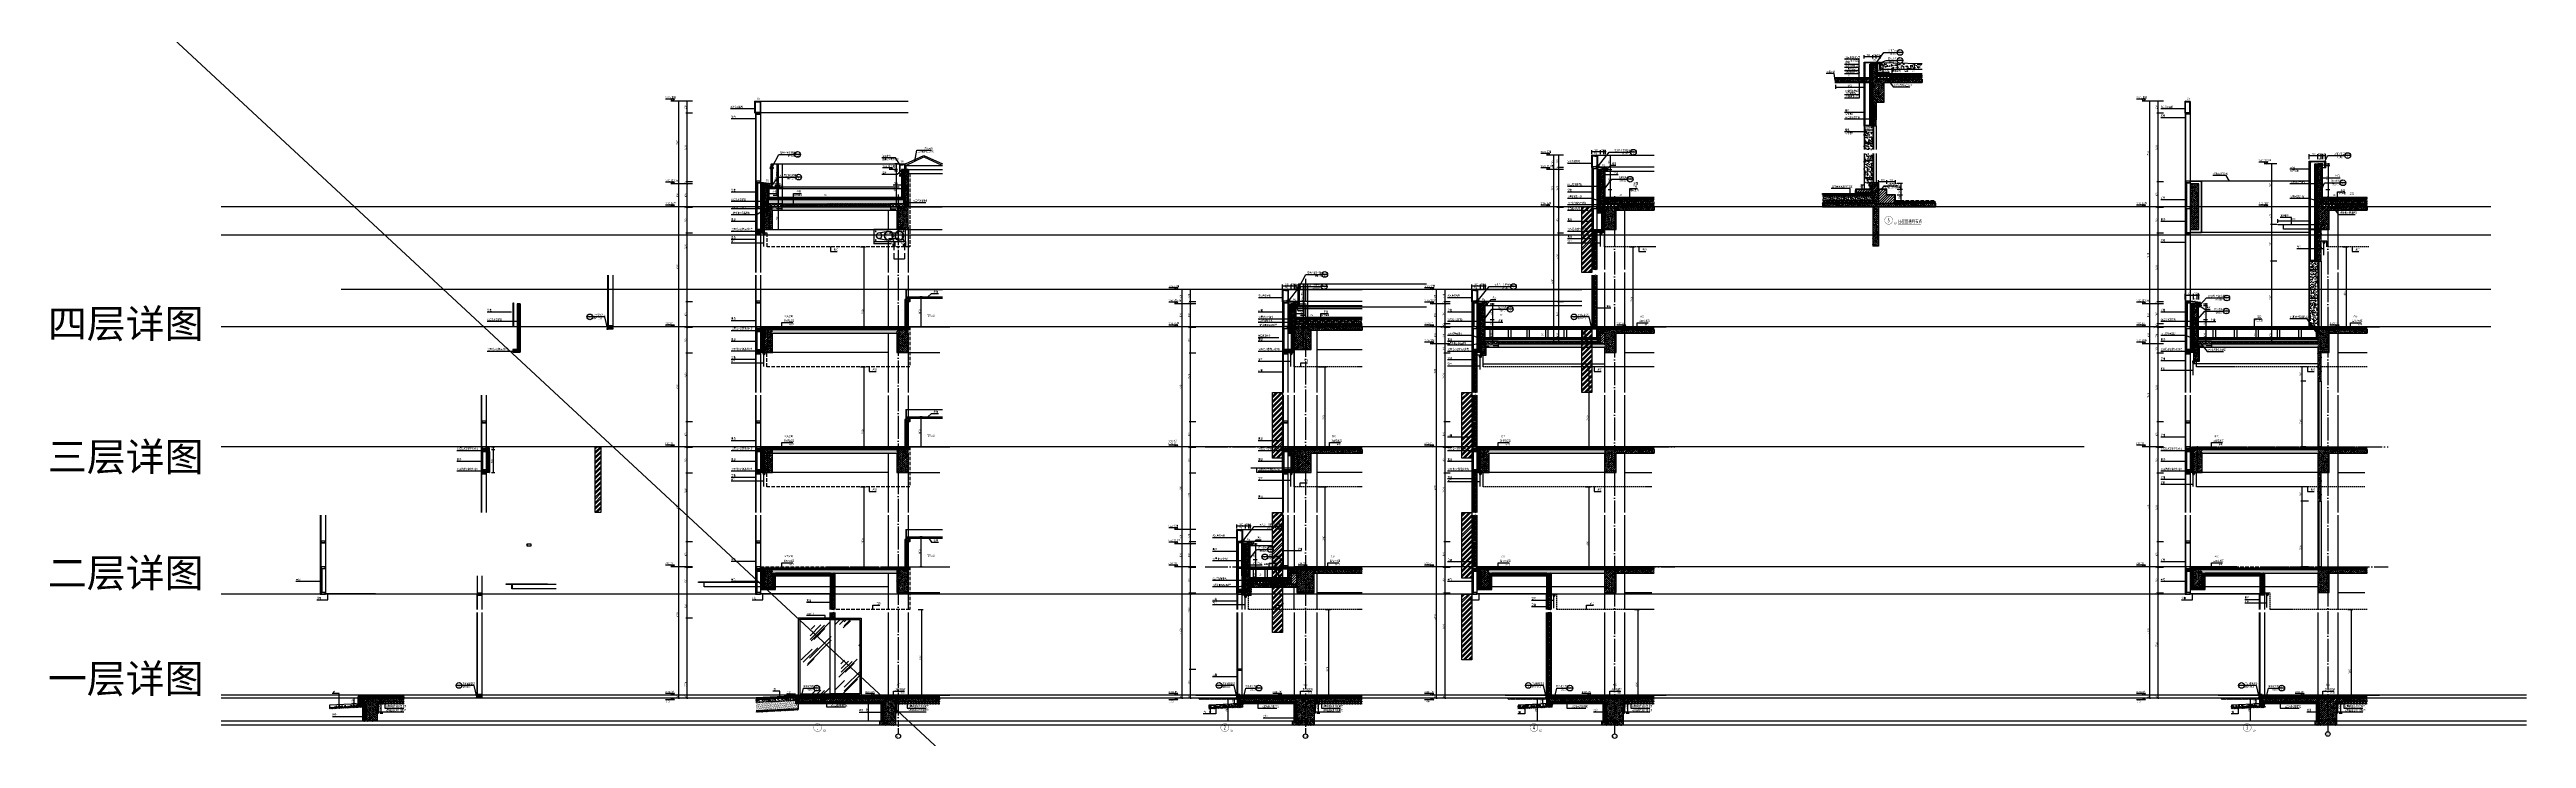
# Model space of a CAD drawing. Extents: x 198753 to 882193, y -399300 to 132460.
# Drawn here: x 332563 to 419311, y -1509 to 22602 of the extents above; entities that cross this region are included whole.
import ezdxf
from ezdxf.enums import TextEntityAlignment as Align

# ---------------------------------------------------------------- set-up
doc = ezdxf.new("R2010")
doc.units = 0
doc.header["$LTSCALE"] = 1000
doc.header["$MEASUREMENT"] = 0
for name, pattern in [('109-34 轴网$0$L1$0$$AUDIT_BAD_LTYPE1', [0]), ('DASH', [0.35, 0.25, -0.1]), ('DOTE', [2.42, 2, -0.2, 0.02, -0.2]), ('HIDDEN', [9.525, 6.35, -3.175])]:
    doc.linetypes.add(name, pattern=pattern)
for name, color, linetype in [('00-图签', 7, 'Continuous'), ('01-标注_尺寸', 124, 'Continuous'), ('01-标注_标高', 200, 'Continuous'), ('01-标注_符号', 200, 'Continuous'), ('01-标注_轴线坐标', 132, 'Continuous'), ('02-TEXT_标注', 130, 'Continuous'), ('02-TEXT_轴号', 7, 'Continuous'), ('05-填充_156', 156, 'Continuous'), ('05-填充_天正', 26, 'Continuous'), ('A-0-房间名称', 7, 'Continuous'), ('A-C_窗', 140, 'Continuous'), ('A-D-玻璃剖线', 130, 'Continuous'), ('A-D-金属剖线', 200, 'Continuous'), ('A-D-金属看线', 205, 'Continuous'), ('A-D_龙骨', 131, 'Continuous'), ('A-E_栏杆', 232, 'Continuous'), ('A-O_屋面', 201, 'Continuous'), ('A-O_散水', 134, 'Continuous'), ('A-O_防水层', 222, 'Continuous'), ('A-STR-面层', 191, 'Continuous'), ('A-STR_门窗', 140, 'Continuous'), ('A-SUR_保温', 222, 'Continuous'), ('A-SUR_看线', 231, 'Continuous'), ('A-SUR_面层', 191, 'Continuous'), ('A-TECH_结构', 21, 'Continuous'), ('A-金属背板', 30, 'Continuous'), ('A_AXIS-轴线', 36, 'DOTE'), ('A_STR-砌块墙', 121, 'Continuous'), ('A_STR-砼墙', 51, 'Continuous'), ('A_STR-砼柱', 51, 'Continuous'), ('AXIS_TEXT', 7, 'Continuous'), ('D_玻璃', 152, 'Continuous'), ('D_石材', 111, 'Continuous'), ('D_石材E', 114, 'Continuous'), ('D_铝板', 181, 'Continuous'), ('E-墙面分格', 146, 'Continuous'), ('I-E-家具_活动', 201, 'DASH'), ('构造物', 145, 'Continuous'), ('钢龙骨', 173, 'Continuous')]:
    doc.layers.add(name, color=color, linetype=linetype)
doc.layers.add('04-不打印_辅助线', color=165, linetype='Continuous', plot=False)
doc.styles.add('_TCH_AXIS', font='STXIHEI.TTF', dxfattribs={"width": 0.75})
doc.styles.add('_TCH_DIM', font='ROS1', dxfattribs={"width": 0.8, "bigfont": 'JD'})
doc.styles.add('_TCH_DIM_T3', font='ROS1', dxfattribs={"width": 0.8, "bigfont": 'JD'})
doc.styles.add('_TCH_LABEL', font='STXIHEI.TTF', dxfattribs={"width": 0.75})
doc.styles.add('_TCH_SPACE', font='STXIHEI.TTF', dxfattribs={"width": 0.75, "height": 5})
doc.styles.add('_TEL_DIM', font='SIMPLEX', dxfattribs={"width": 0.8, "height": 3.5, "bigfont": 'HZTXT'})
doc.styles.add('COMPLEX', font='COMPLEX')
doc.styles.add('华文细黑', font='STXIHEI.TTF', dxfattribs={"height": 10})
doc.dimstyles.new('_TCH_ARCH&&20', dxfattribs={"dimtxt": 70, "dimasz": 20, "dimexe": 50, "dimexo": 60, "dimgap": 20, "dimtad": 1, "dimdec": 0, "dimzin": 0, "dimdsep": 46, "dimtxsty": '_TCH_DIM_T3', "dimblk": 'ARCHTICK', "dimcen": 0.09, "dimclrt": 4, "dimazin": 2, "dimtfac": 1, "dimtdec": 0, "dimtix": 1, "dimtmove": 2, "dimatfit": 3, "dimfxl": 0, "dimtolj": 1, "dimtzin": 0, "dimarcsym": 0})
pattern_1 = [(45, (0, 0), (-35.355339, 35.355339), []), (50, (0, 0), (143.452037, -12.550427), [15, -165]), (355, (0, 0), (-27.750267, 150.438427), [12, -132]), (100.4514, (11.95, -1.05), (115.701876, 137.88791), [12.74804, -140.22842]), (46.1842, (0, 40), (213.44821, -33.1038), [22.5, -247.5]), (96.6356, (17.79, 37.24), (186.93254, 194.82357), [19.12206, -210.3426]), (351.1842, (0, 40), (186.93239, 194.82372), [18, -198]), (21, (20, 30), (119.38141, -80.523778), [15, -165]), (326, (20, 30), (48.663066, 145.03001), [12, -132]), (71.4514, (29.95, 23.29), (168.044526, 64.5061), [12.74804, -140.22842]), (37.5, (0, 0), (2.431971, 66.578771), [0, -130.4, 0, -134, 0, -132.5]), (7.5, (0, 0), (52.613907, 78.882342), [0, -76.4, 0, -127.4, 0, -50.5]), (327.5, (-44.6, 0), (106.764487, -4.5109743), [0, -50, 0, -156, 0, -207]), (317.5, (-64.6, 0), (116.637234, 20.020996), [0, -65, 0, -103.6, 0, -147])]
pattern_2 = [(50, (0, 0), (143.452037, -12.550427), [15, -165]), (355, (0, 0), (-27.750267, 150.438427), [12, -132]), (100.4514, (11.95, -1.05), (115.701876, 137.88791), [12.74804, -140.22842]), (46.1842, (0, 40), (213.44821, -33.1038), [22.5, -247.5]), (96.6356, (17.79, 37.24), (186.93254, 194.82357), [19.12206, -210.3426]), (351.1842, (0, 40), (186.93239, 194.82372), [18, -198]), (21, (20, 30), (119.38141, -80.523778), [15, -165]), (326, (20, 30), (48.663066, 145.03001), [12, -132]), (71.4514, (29.95, 23.29), (168.044526, 64.5061), [12.74804, -140.22842]), (37.5, (0, 0), (2.431971, 66.578771), [0, -130.4, 0, -134, 0, -132.5]), (7.5, (0, 0), (52.613907, 78.882342), [0, -76.4, 0, -127.4, 0, -50.5]), (327.5, (-44.6, 0), (106.764487, -4.5109743), [0, -50, 0, -156, 0, -207]), (317.5, (-64.6, 0), (116.637234, 20.020996), [0, -65, 0, -103.6, 0, -147])]
pattern_3 = [(45, (362287.214, 0), (-44.90128, 44.90128), [])]
pattern_4 = [(0, (70.8, -73.2), (120, 240), [0, -240]), (0, (-69.6, -105.6), (120, 240), [0, -240]), (0, (8.4, -108), (120, 240), [0, -240]), (0, (93.6, -37.2), (120, 240), [0, -240]), (0, (-6, -120), (120, 240), [0, -240]), (0, (117.6, 114), (120, 240), [0, -240]), (0, (44.4, 94.8), (120, 240), [0, -240]), (0, (82.8, 64.8), (120, 240), [0, -240]), (0, (-112.8, 60), (120, 240), [0, -240]), (0, (4.8, 49.2), (120, 240), [0, -240]), (0, (-40.8, -12), (120, 240), [0, -240]), (0, (-38.4, -102), (120, 240), [0, -240]), (0, (51.6, -111.6), (120, 240), [0, -240]), (0, (117.6, -6), (120, 240), [0, -240]), (0, (-106.8, -43.2), (120, 240), [0, -240]), (0, (-86.4, -2.4), (120, 240), [0, -240]), (0, (7.2, -19.2), (120, 240), [0, -240]), (0, (-26.4, -54), (120, 240), [0, -240]), (0, (-45.6, 25.2), (120, 240), [0, -240]), (0, (-15.6, 115.2), (120, 240), [0, -240]), (0, (-97.2, -93.6), (120, 240), [0, -240]), (0, (34.8, 66), (120, 240), [0, -240]), (0, (-76.8, 69.6), (120, 240), [0, -240]), (0, (-96, 100.8), (120, 240), [0, -240]), (130.601294, (102.857, 38.857), (-599.99999337, 720.00000315), [10.53662, -4414.8444]), (18.434949, (85.714, 43.43), (599.9999978, 239.9999982), [10.8421, -1507.05116]), (90, (85.71, 33.14), (120, 240), [10.28571, -469.71426]), (161.565051, (96, 29.714), (-600.000003, 239.999982), [10.8421, -1507.05116]), (53.130102, (96, 29.714), (120, 240), [11.42857, -1188.5714]), (135, (105.14, -92.57), (-120.000015, 239.999984), [9.69746, -669.12504]), (45, (91.43, -92.57), (120, 239.999999), [9.69746, -669.12504]), (135, (98.286, -99.43), (-120.000015, 239.999984), [9.69746, -669.12504]), (45, (98.286, -99.43), (120, 239.999999), [9.69746, -669.12504]), (116.56505, (-10.29, 68.57), (-2e-05, 479.99999), [12.77753, -255.5506]), (180, (-16, 80), (-120, 240), [13.71429, -226.2857]), (63.43495, (-35.43, 68.57), (1e-06, 480), [12.77753, -255.5506]), (116.56505, (-29.71, 57.14), (-2e-05, 479.99999), [12.77753, -255.5506]), (0, (-29.71, 57.14), (120, 240), [13.71429, -226.2857]), (63.43495, (-16, 57.14), (1e-06, 480), [12.77753, -255.5506]), (107.102728, (80, -12.571), (-359.99998624, 1200.00000194), [15.54454, -6513.161]), (143.972626, (75.429, 2.286), (-2279.9999711, 1679.9999981), [15.54454, -3248.808]), (180, (62.86, 11.43), (-120, 240), [14.85714, -225.14284]), (36.0273733, (35.429, 2.286), (2279.99998315, 1679.9999819), [15.54454, -3248.808]), (71.565051, (30.857, -11.43), (360.000002, 1199.999998), [14.45613, -1503.43712]), (107.102728, (35.429, -26.286), (-359.99998624, 1200.00000194), [15.54454, -6513.161]), (143.972626, (48, -35.429), (-2279.9999711, 1679.9999981), [15.54454, -3248.808]), (0, (48, -35.43), (120, 240), [14.85714, -225.14284]), (36.0273733, (62.857, -35.429), (2279.99998315, 1679.9999819), [15.54454, -3248.808]), (71.565051, (75.43, -26.286), (360.000002, 1199.999998), [14.45613, -1503.43712]), (150.255118, (82.286, 99.43), (-360.0000009, 239.999997), [9.21401, -1925.72784]), (90, (74.29, 94.86), (120, 240), [9.14286, -470.8571]), (29.744881, (74.286, 94.857), (360.0000002, 239.9999989), [9.21401, -1925.72784]), (116.56505, (26.29, -70.86), (-2e-05, 479.99999), [12.77753, -255.5506]), (168.690067, (20.571, -59.429), (-1080.0000008, 239.999994), [11.6549, -2435.8742]), (41.185925, (0, -65.143), (2999.99998182, 2639.9999769), [12.14874, -5090.3208]), (90, (0, -76.57), (120, 240), [11.42857, -468.5714]), (138.814074, (9.143, -84.571), (-2999.99994668, 2640.0000168), [12.14874, -5090.3208]), (16.6992442, (9.143, -84.571), (3959.9999702, 1199.99998743), [11.93178, -4999.415]), (60.945396, (20.571, -81.143), (119.99999968, 239.99999788), [11.76643, -4930.1358]), (109.983106, (-74.286, 29.714), (-600.00000226, 1679.99999555), [13.3768, -5604.879]), (155.556045, (-78.857, 42.286), (-1560.00000595, 719.99998504), [13.8092, -5786.0526]), (24.4439547, (-104, 42.286), (1560.00000078, 719.99999654), [13.8092, -5786.0526]), (70.0168934, (-108.571, 29.714), (600.0000018, 1679.99999583), [13.3768, -5604.879]), (109.983106, (-104, 17.143), (-600.00000226, 1679.99999555), [13.3768, -5604.879]), (160.016893, (-91.429, 12.571), (-600.0000004, 239.9999891), [13.3768, -2795.751]), (19.9831065, (-91.429, 12.571), (599.9999967, 239.9999996), [13.3768, -2795.751]), (70.0168934, (-78.857, 17.143), (600.0000018, 1679.99999583), [13.3768, -5604.879]), (122.005383, (14.857, 8), (-120.0000161, 239.9999877), [10.78169, -2253.3736]), (18.434949, (-1.143, 13.714), (599.9999978, 239.9999982), [10.8421, -1507.05116]), (90, (-1.14, 3.43), (120, 240), [10.28571, -469.71426]), (161.565051, (9.143, 0), (-600.000003, 239.999982), [10.8421, -1507.05116]), (54.4623222, (9.143, 0), (839.9999988, 1199.9999982), [9.83123, -4119.2846]), (116.56505, (-54.86, -50.29), (-2e-05, 479.99999), [12.77753, -255.5506]), (180, (-60.57, -38.86), (-120, 240), [12.57143, -227.42856]), (59.0362434, (-80, -50.286), (120.0000004, 239.9999988), [13.32789, -2785.5288]), (120.963756, (-73.143, -61.714), (-120.0000164, 239.999989), [13.32789, -2785.5288]), (0, (-73.14, -61.71), (120, 240), [12.57143, -227.42856]), (63.43495, (-60.57, -61.71), (1e-06, 480), [12.77753, -255.5506])]
pattern_5 = [(45, (0, 35.9), (-35.355353, 35.355353), [])]

# ---------------------------------------------------------------- blocks, each defined once
blk = doc.blocks.new('A$C643B6CAF')
at = {"layer": '钢龙骨', "const_width": 10}
blk.add_lwpolyline([(0, -2), (-28, -2)], dxfattribs=at)
at = {"layer": '钢龙骨'}
for points in [[(0, 28), (0, -32), (150, -32), (150, 28)], [(4, 24), (4, -28), (146, -28), (146, 24)]]:
    blk.add_lwpolyline(points, close=True, dxfattribs=at)
blk = doc.blocks.new('*U29')
at = {"layer": '01-标注_符号'}
blk.add_lwpolyline([(-850, -510), (28, -510)], dxfattribs=at)
at = {"layer": '01-标注_符号', "const_width": 8}
blk.add_lwpolyline([(24, -510, 1), (32, -510, 1)], format="xyb", close=True, dxfattribs=at)
at = {"layer": 'A-D-玻璃剖线'}
for points in [[(0, 1800), (0, -2300)], [(28, -2300), (28, 1800)]]:
    blk.add_lwpolyline(points, dxfattribs=at)
at = {"layer": 'A-金属背板'}
blk.add_lwpolyline([(38, -60), (48, -60), (48, -900), (38, -900)], close=True, dxfattribs=at)
at = {"layer": '钢龙骨'}
blk.add_lwpolyline([(178, 1800), (178, -2300)], dxfattribs=at)
for p in [(28, 872), (28, -28)]:
    blk.add_blockref('A$C643B6CAF', p, dxfattribs=at)
at = {"layer": '钢龙骨', "xscale": -1, "rotation": 180}
blk.add_blockref('A$C643B6CAF', (28, -932), dxfattribs=at)
at = {"layer": '02-TEXT_标注', "style": '_TCH_DIM'}
for s, height, width, p in [('幕墙', 69.5, 0.8, (-850, -489)), ('2', 70, 0.64, (-726, -489))]:
    blk.add_text(s, height=height, dxfattribs=dict(at, width=width)).set_placement(p)
blk = doc.blocks.new('fdsaewqqwe')
at = {"layer": '钢龙骨'}
for points in [[(0, 29), (0, -31), (150, -31), (150, 29)], [(4, 25), (4, -27), (146, -27), (146, 25)]]:
    blk.add_lwpolyline(points, close=True, dxfattribs=at)
blk = doc.blocks.new('*U33')
at = {"layer": '01-标注_符号'}
for points in [[(-853, -503), (0, -503)], [(-120, -1160), (257, -1160), (257, -944)]]:
    blk.add_lwpolyline(points, dxfattribs=at)
at = {"layer": '01-标注_符号', "const_width": 8}
for points in [[(-4, -503, 1), (4, -503, 1)], [(257, -948, 1), (257, -940, 1)]]:
    blk.add_lwpolyline(points, format="xyb", close=True, dxfattribs=at)
at = {"layer": 'A-D-玻璃剖线'}
blk.add_lwpolyline([(0, 1800), (0, -960), (28, -960), (28, 1800)], dxfattribs=at)
at = {"layer": 'A-D-金属剖线'}
for points in [[(178, -960), (178, -940), (2628, -940), (2628, -960)], [(178, -957), (178, -940), (2625, -940), (2625, -957)]]:
    blk.add_lwpolyline(points, close=True, dxfattribs=at)
at = {"layer": 'A-金属背板'}
blk.add_lwpolyline([(38, -60), (48, -60), (48, -900), (38, -900)], close=True, dxfattribs=at)
at = {"layer": '钢龙骨'}
blk.add_lwpolyline([(178, 1800), (178, -960)], dxfattribs=at)
for name, p in [('A$C643B6CAF', (28, 872)), ('A$C643B6CAF', (28, -28)), ('fdsaewqqwe', (28, -929))]:
    blk.add_blockref(name, p, dxfattribs=at)
at = {"layer": '02-TEXT_标注', "style": '_TCH_DIM'}
for s, height, width, p in [('幕墙', 69.5, 0.8, (-853, -482)), ('2', 70, 0.64, (-729, -482)), ('外棚', 69.5, 0.8, (-120, -1139)), ('1', 70, 0.64, (4, -1139))]:
    blk.add_text(s, height=height, dxfattribs=dict(at, width=width)).set_placement(p)
blk = doc.blocks.new('$LinePat$岩棉板')
at = {"color": 0}
for p, q in [((0, -17), (12, -67)), ((12, -67), (24, -17))]:
    blk.add_line(p, q, dxfattribs=at)
for centre, start, end in [((12, -17), 0, 180), ((0, -67), 270, 0), ((24, -67), 180, 270)]:
    blk.add_arc(centre, 12, start, end, dxfattribs=at)
at = {"layer": 'Defpoints'}
blk.add_point((0, 0), dxfattribs=at)
at = {"layer": 'Defpoints', "color": 0}
blk.add_point((24, -84), dxfattribs=at)
blk = doc.blocks.new('*U161')
at = {"layer": 'A-金属背板'}
for points in [[(0, -510), (0, 0)], [(10, 0), (10, -510)], [(140, -510), (140, 0)], [(150, 0), (150, -510)]]:
    blk.add_lwpolyline(points, dxfattribs=at)
at = {"layer": 'A-SUR_保温', "xscale": 1.634615383253164, "yscale": 1.544892716204687, "zscale": 1.544892716204687, "rotation": 269.999999999977}
for p in [(140, 0), (140, -39), (140, -78), (140, -118), (140, -157), (140, -196), (140, -235), (140, -275), (140, -314), (140, -353), (140, -392), (140, -432), (140, -471)]:
    blk.add_blockref('$LinePat$岩棉板', p, dxfattribs=at)
blk = doc.blocks.new('*U23')
at = {"layer": '01-标注_符号'}
for points in [[(-853, -503), (0, -503)], [(-120, -1160), (257, -1160), (257, -944)]]:
    blk.add_lwpolyline(points, dxfattribs=at)
at = {"layer": '01-标注_符号', "const_width": 8}
for points in [[(-4, -503, 1), (4, -503, 1)], [(257, -948, 1), (257, -940, 1)]]:
    blk.add_lwpolyline(points, format="xyb", close=True, dxfattribs=at)
at = {"layer": 'A-D-玻璃剖线'}
blk.add_lwpolyline([(0, 1800), (0, -960), (28, -960), (28, 1800)], dxfattribs=at)
at = {"layer": 'A-D-金属剖线'}
for points in [[(178, -960), (178, -940), (1928, -940), (1928, -960)], [(178, -957), (178, -940), (1925, -940), (1925, -957)]]:
    blk.add_lwpolyline(points, close=True, dxfattribs=at)
at = {"layer": 'A-金属背板'}
blk.add_lwpolyline([(38, -60), (48, -60), (48, -900), (38, -900)], close=True, dxfattribs=at)
at = {"layer": '钢龙骨'}
blk.add_lwpolyline([(178, 1800), (178, -960)], dxfattribs=at)
for name, p in [('A$C643B6CAF', (28, 872)), ('A$C643B6CAF', (28, -28)), ('fdsaewqqwe', (28, -929))]:
    blk.add_blockref(name, p, dxfattribs=at)
at = {"layer": '02-TEXT_标注', "style": '_TCH_DIM'}
for s, height, width, p in [('幕墙', 69.5, 0.8, (-853, -482)), ('2', 70, 0.64, (-729, -482)), ('外棚', 69.5, 0.8, (-120, -1139)), ('1', 70, 0.64, (4, -1139))]:
    blk.add_text(s, height=height, dxfattribs=dict(at, width=width)).set_placement(p)
blk = doc.blocks.new('ktedytew')
at = {"layer": '01-标注_符号'}
for p, q in [((-524, 346), (-724, 346)), ((-94, 346), (-524, 346)), ((-3, -52), (-94, 346))]:
    blk.add_line(p, q, dxfattribs=at)
for centre, radius in [((-624, 346), 100), ((3, -77), 24.7)]:
    blk.add_circle(centre, radius, dxfattribs=at)
at = {"layer": 'A-D-玻璃剖线'}
for points in [[(28, 3000), (28, 3540), (0, 3540), (0, 3000)], [(0, 2900), (0, 0), (28, 0), (28, 2900)]]:
    blk.add_lwpolyline(points, dxfattribs=at)
at = {"layer": 'A-D-金属剖线'}
blk.add_lwpolyline([(178, -35), (178, -79), (0, -94), (0, 0), (28, 0), (28, -3), (3, -3), (3, -90), (175, -76), (175, -35), (178, -35)], dxfattribs=at)
at = {"layer": '钢龙骨'}
for points in [[(28, 3570), (28, 4180)], [(178, 4180), (178, 3000)], [(178, 2900), (178, -100)]]:
    blk.add_lwpolyline(points, dxfattribs=at)
at = {"layer": 'A-SUR_保温', "xscale": 0.5966378461661712, "yscale": 0.5941895062325717, "zscale": 0.5941895062325717, "rotation": 179.9999999999833}
for p in [(17, -80), (32, -80), (46, -80), (60, -80), (75, -80), (89, -80), (103, -80), (118, -80), (132, -80), (146, -80), (161, -80), (175, -80)]:
    blk.add_blockref('$LinePat$岩棉板', p, dxfattribs=at)
at = {"layer": '钢龙骨'}
for p in [(28, 3542), (28, 2)]:
    blk.add_blockref('A$C643B6CAF', p, dxfattribs=at)
at = {"layer": '02-TEXT_标注', "style": '_TCH_DIM'}
for s, p, p2 in [('-', (-638, 365), (-610, 365)), ('9', (-638, 275), (-610, 275))]:
    blk.add_text(s, height=53, dxfattribs=at).set_placement(p, p2, align=Align.FIT)
for s, height, width, p in [('参', 69.5, 0.8, (-503, 255)), ('下封铝板做法', 69.5, 0.8, (-503, 368)), ('97J103-1', 70, 0.64, (-441, 255))]:
    blk.add_text(s, height=height, dxfattribs=dict(at, width=width)).set_placement(p)
blk = doc.blocks.new('jyrejuyta')
at = {"layer": 'A-D-玻璃剖线'}
blk.add_lwpolyline([(0, -18), (-1430, -18), (-1430, 0), (0, 0)], dxfattribs=at)
at = {"layer": 'D_铝板'}
for p, q in [((300, -18), (-1230, -18, 0)), ((-1230, -168, 0), (-1230, -18)), ((300, -168), (-1230, -168, 0))]:
    blk.add_line(p, q, dxfattribs=at)
blk = doc.blocks.new('A$C1C2A6847')
for p, q in [((52, 23), (55, 28)), ((52, 19), (55, 14)), ((55, 28), (55, 14))]:
    blk.add_line(p, q)
for points in [[(0, 21), (2, 23), (52, 23), (52, 19), (2, 19), (0, 21)], [(56, 42), (51, 37), (51, 5), (56, 0)], [(57, 41), (52, 37), (52, 27)], [(52, 26), (52, 17)], [(52, 16), (52, 6), (57, 1)]]:
    blk.add_lwpolyline(points)
for centre, start, end in [((52, 26), 270, 90), ((52, 16), 270, 90), ((56, 42), 315, 135), ((56, 0), 225, 45)]:
    blk.add_arc(centre, 0.5, start, end)
blk = doc.blocks.new('$LinePat$防水层2')
at = {"color": 0}
blk.add_line((0, 0), (600, 0), dxfattribs=at)
blk.add_solid([(150, 0), (450, 0), (150, -100), (450, -100)], dxfattribs=at)
blk = doc.blocks.new('$LinePat$聚苯板')
at = {"color": 0}
for p, q in [((15, -9), (0, 0)), ((30, 0), (15, -9)), ((15, -26), (0, -34)), ((0, -34), (0, -51)), ((0, -51), (15, -60)), ((15, -9), (15, -26)), ((30, -34), (15, -26)), ((15, -60), (30, -51))]:
    blk.add_line(p, q, dxfattribs=at)
blk = doc.blocks.new('_ArchTick')
at = {"color": 0, "linetype": 'ByBlock', "const_width": 0.4}
blk.add_lwpolyline([(-0.5, -0.5), (0.5, 0.5)], dxfattribs=at)
blk = doc.blocks.new('*D2094')
at = {"layer": '01-标注_尺寸', "color": 0, "lineweight": -2, "transparency": 16777216}
for p, q in [((118, -100), (-10, -100)), ((118, -300), (-10, -300)), ((40, -300), (40, -100))]:
    blk.add_line(p, q, dxfattribs=at)
at = {"layer": 'Defpoints', "color": 0, "transparency": 16777216}
for p in [(40, -100), (178, -100), (178, -300)]:
    blk.add_point(p, dxfattribs=at)
at = {"layer": '01-标注_尺寸', "color": 0, "lineweight": -2, "transparency": 16777216, "xscale": 20, "yscale": 20, "zscale": 20}
for p, rotation in [((40, -100), 90), ((40, -300), 270)]:
    blk.add_blockref('_ArchTick', p, dxfattribs=dict(at, rotation=rotation))
at = {"layer": '01-标注_尺寸', "color": 4, "transparency": 16777216, "insert": (-15, -200), "char_height": 70, "attachment_point": 5, "rotation": 90, "style": '_TCH_DIM_T3'}
blk.add_mtext('\\A1;200', dxfattribs=at)
blk = doc.blocks.new('$LinePat$保温层')
at = {"color": 0}
for p, q in [((24, -24), (24, -56)), ((72, -56), (72, -24))]:
    blk.add_line(p, q, dxfattribs=at)
for centre, start, end in [((96, -24), 90, 180), ((0, -24), 0, 90), ((48, -56), 180, 0)]:
    blk.add_arc(centre, 24, start, end, dxfattribs=at)
blk = doc.blocks.new('*D2095')
at = {"layer": '01-标注_尺寸', "color": 0, "lineweight": -2, "transparency": 16777216}
for p, q in [((950, -220), (1043, -220)), ((950, -620), (1043, -620)), ((993, -620), (993, -220))]:
    blk.add_line(p, q, dxfattribs=at)
at = {"layer": 'Defpoints', "color": 0, "transparency": 16777216}
for p in [(890, -220), (890, -620), (993, -220)]:
    blk.add_point(p, dxfattribs=at)
at = {"layer": '01-标注_尺寸', "color": 0, "lineweight": -2, "transparency": 16777216, "xscale": 20, "yscale": 20, "zscale": 20}
for p, rotation in [((993, -220), 90), ((993, -620), 270)]:
    blk.add_blockref('_ArchTick', p, dxfattribs=dict(at, rotation=rotation))
at = {"layer": '01-标注_尺寸', "color": 4, "transparency": 16777216, "insert": (938, -420), "char_height": 70, "attachment_point": 5, "rotation": 90, "style": '_TCH_DIM_T3'}
blk.add_mtext('\\A1;400', dxfattribs=at)
blk = doc.blocks.new('$LinePat$素土夯实')
at = {"color": 0}
for p, q in [((0, -210), (210, 0)), ((120, -300), (420, 0)), ((420, 0), (608, -188)), ((495, -300), (795, 0)), ((615, 0), (705, -90)), ((210, -210), (300, -300)), ((315, -105), (502, -293)), ((705, -300), (795, -210))]:
    blk.add_line(p, q, dxfattribs=at)
blk = doc.blocks.new('*D2113')
at = {"layer": '01-标注_尺寸', "color": 0, "lineweight": -2, "transparency": 16777216}
for p, q in [((360, 0), (486, 0)), ((436, 0), (436, 20)), ((436, -100), (436, 0)), ((360, -100), (486, -100)), ((436, -100), (436, -120))]:
    blk.add_line(p, q, dxfattribs=at)
at = {"layer": 'Defpoints', "color": 0, "transparency": 16777216}
for p in [(300, 0), (436, 0), (300, -100)]:
    blk.add_point(p, dxfattribs=at)
at = {"layer": '01-标注_尺寸', "color": 0, "lineweight": -2, "transparency": 16777216, "xscale": 20, "yscale": 20, "zscale": 20}
for p, rotation in [((436, 0), 270), ((436, -100), 90)]:
    blk.add_blockref('_ArchTick', p, dxfattribs=dict(at, rotation=rotation))
at = {"layer": '01-标注_尺寸', "color": 4, "transparency": 16777216, "insert": (381, -50), "char_height": 70, "attachment_point": 5, "rotation": 90, "style": '_TCH_DIM_T3'}
blk.add_mtext('\\A1;100', dxfattribs=at)
blk = doc.blocks.new('*D2114')
at = {"layer": '01-标注_尺寸', "color": 0, "lineweight": -2, "transparency": 16777216}
for p, q in [((360, -100), (486, -100)), ((436, -900), (436, -100)), ((360, -900), (486, -900))]:
    blk.add_line(p, q, dxfattribs=at)
at = {"layer": 'Defpoints', "color": 0, "transparency": 16777216}
for p in [(300, -100), (436, -100), (300, -900)]:
    blk.add_point(p, dxfattribs=at)
at = {"layer": '01-标注_尺寸', "color": 0, "lineweight": -2, "transparency": 16777216, "xscale": 20, "yscale": 20, "zscale": 20}
for p, rotation in [((436, -100), 90), ((436, -900), 270)]:
    blk.add_blockref('_ArchTick', p, dxfattribs=dict(at, rotation=rotation))
at = {"layer": '01-标注_尺寸', "color": 4, "transparency": 16777216, "insert": (381, -500), "char_height": 70, "attachment_point": 5, "rotation": 90, "style": '_TCH_DIM_T3'}
blk.add_mtext('\\A1;800', dxfattribs=at)
blk = doc.blocks.new('*U155')
at = {"layer": '01-标注_符号'}
for points in [[(-853, 520), (0, 520)], [(-853, 190), (272, 190)], [(-850, -849), (220, -849)]]:
    blk.add_lwpolyline(points, dxfattribs=at)
at = {"layer": '01-标注_符号', "const_width": 8}
for points in [[(-4, 520, 1), (4, 520, 1)], [(268, 190, 1), (276, 190, 1)], [(216, -849, 1), (224, -849, 1)]]:
    blk.add_lwpolyline(points, format="xyb", close=True, dxfattribs=at)
at = {"layer": 'A-SUR_保温'}
blk.add_line((300, 800), (300, -895), dxfattribs=at)
blk.add_lwpolyline([(300, 800), (200, 800), (200, -795), (48, -795), (48, -895), (300, -895)], dxfattribs=at)
at = {"layer": 'A-金属背板'}
blk.add_lwpolyline([(60, 840), (70, 840), (70, 0), (60, 0)], close=True, dxfattribs=at)
at = {"layer": 'A-SUR_保温', "yscale": 1.188379012465143, "zscale": 1.188379012465143}
for p, xscale, rotation in [((200, 771), 1.197033897308214, 90), ((200, 743), 1.197033897308214, 90), ((200, 714), 1.197033897308214, 90), ((200, 685), 1.197033897308214, 90), ((200, 656), 1.197033897308214, 90), ((200, 628), 1.197033897308214, 90), ((200, 599), 1.197033897308214, 90), ((200, 570), 1.197033897308214, 90), ((200, 541), 1.197033897308214, 90), ((200, 513), 1.197033897308214, 90), ((200, 484), 1.197033897308214, 90), ((200, 455), 1.197033897308214, 90), ((200, 427), 1.197033897308214, 90), ((200, 398), 1.197033897308214, 90), ((200, 369), 1.197033897308214, 90), ((200, 340), 1.197033897308214, 90), ((200, 312), 1.197033897308214, 90), ((200, 283), 1.197033897308214, 90), ((200, 254), 1.197033897308214, 90), ((200, 225), 1.197033897308214, 90), ((200, 197), 1.197033897308214, 90), ((200, 168), 1.197033897308214, 90), ((200, 139), 1.197033897308214, 90), ((200, 111), 1.197033897308214, 90), ((200, 82), 1.197033897308214, 90), ((200, 53), 1.197033897308214, 90), ((200, 24), 1.197033897308214, 90), ((200, -4), 1.197033897308214, 90), ((78, -900), 1.266666665670531, 180), ((109, -900), 1.266666665670531, 180), ((139, -900), 1.266666665670531, 180), ((170, -900), 1.266666665670531, 180), ((200, -900), 1.266666665670531, 180), ((200, -33), 1.197033897308214, 90), ((200, -62), 1.197033897308214, 90), ((200, -91), 1.197033897308214, 90), ((200, -119), 1.197033897308214, 90), ((200, -148), 1.197033897308214, 90), ((200, -177), 1.197033897308214, 90), ((200, -206), 1.197033897308214, 90), ((200, -234), 1.197033897308214, 90), ((200, -263), 1.197033897308214, 90), ((200, -292), 1.197033897308214, 90), ((200, -320), 1.197033897308214, 90), ((200, -349), 1.197033897308214, 90), ((200, -378), 1.197033897308214, 90), ((200, -407), 1.197033897308214, 90), ((200, -435), 1.197033897308214, 90), ((200, -464), 1.197033897308214, 90), ((200, -493), 1.197033897308214, 90), ((200, -522), 1.197033897308214, 90), ((200, -550), 1.197033897308214, 90), ((200, -579), 1.197033897308214, 90), ((200, -608), 1.197033897308214, 90), ((200, -636), 1.197033897308214, 90), ((200, -665), 1.197033897308214, 90), ((200, -694), 1.197033897308214, 90), ((200, -723), 1.197033897308214, 90), ((200, -751), 1.197033897308214, 90), ((200, -780), 1.197033897308214, 90), ((200, -809), 1.197033897308214, 90), ((200, -838), 1.197033897308214, 90), ((200, -866), 1.197033897308214, 90), ((200, -895), 1.197033897308214, 90)]:
    blk.add_blockref('$LinePat$岩棉板', p, dxfattribs=dict(at, xscale=xscale, rotation=rotation))
at = {"layer": '02-TEXT_标注', "style": '_TCH_DIM'}
for s, height, width, p in [('幕墙', 69.5, 0.8, (-853, 541)), ('100', 70, 0.64, (-853, 212)), ('厚憎水岩棉板', 69.5, 0.8, (-763, 212)), ('2', 70, 0.64, (-729, 541)), ('100', 70, 0.64, (-850, -826)), ('厚憎水岩棉防火封堵', 69.5, 0.8, (-760, -826))]:
    blk.add_text(s, height=height, dxfattribs=dict(at, width=width)).set_placement(p)
blk = doc.blocks.new('jrsjyur')
at = {"layer": '01-标注_符号'}
for p, q in [((-524, 346), (-724, 346)), ((-94, 346), (-524, 346)), ((-3, -52), (-94, 346))]:
    blk.add_line(p, q, dxfattribs=at)
for centre, radius in [((-624, 346), 100), ((3, -77), 24.7)]:
    blk.add_circle(centre, radius, dxfattribs=at)
at = {"layer": 'A-D-玻璃剖线'}
blk.add_lwpolyline([(0, 1800), (0, 0), (28, 0), (28, 1800)], dxfattribs=at)
at = {"layer": 'A-D-金属剖线'}
blk.add_lwpolyline([(178, -35), (178, -79), (0, -94), (0, 0), (28, 0), (28, -3), (3, -3), (3, -90), (175, -76), (175, -35), (178, -35)], dxfattribs=at)
at = {"layer": '钢龙骨'}
blk.add_lwpolyline([(178, 1800), (178, 0)], dxfattribs=at)
at = {"layer": 'A-SUR_保温', "xscale": 0.5966378461661732, "yscale": 0.5941895062325717, "zscale": 0.5941895062325717, "rotation": 179.999999999983}
for p in [(17, -80), (32, -80), (46, -80), (60, -80), (75, -80), (89, -80), (103, -80), (118, -80), (132, -80), (146, -80), (161, -80), (175, -80)]:
    blk.add_blockref('$LinePat$岩棉板', p, dxfattribs=at)
at = {"layer": '钢龙骨'}
blk.add_blockref('A$C643B6CAF', (28, 2), dxfattribs=at)
at = {"layer": '02-TEXT_标注', "style": '_TCH_DIM'}
for s, p, p2 in [('-', (-638, 365), (-610, 365)), ('9', (-638, 275), (-610, 275))]:
    blk.add_text(s, height=53, dxfattribs=at).set_placement(p, p2, align=Align.FIT)
for s, height, width, p in [('参', 69.5, 0.8, (-503, 255)), ('下封铝板做法', 69.5, 0.8, (-503, 368)), ('97J103-1', 70, 0.64, (-441, 255))]:
    blk.add_text(s, height=height, dxfattribs=dict(at, width=width)).set_placement(p)
blk = doc.blocks.new('*U162')
at = {"layer": 'A-金属背板'}
for points in [[(0, -170), (0, 0)], [(10, 0), (10, -170)], [(140, -170), (140, 0)], [(150, 0), (150, -170)]]:
    blk.add_lwpolyline(points, dxfattribs=at)
at = {"layer": 'A-SUR_保温', "xscale": 1.770833232761337, "yscale": 1.544892716204687, "zscale": 1.544892716204687, "rotation": 269.9999999999181}
for p in [(140, 0), (140, -42), (140, -85), (140, -127)]:
    blk.add_blockref('$LinePat$岩棉板', p, dxfattribs=at)
blk = doc.blocks.new('*U34')
at = {"layer": 'A-D-玻璃剖线'}
blk.add_lwpolyline([(0, -18), (-2000, -18), (-2000, 0), (0, 0)], dxfattribs=at)
at = {"layer": 'D_铝板'}
for p, q in [((300, -18), (-1800, -18, 0)), ((-1800, -168, 0), (-1800, -18)), ((300, -168), (-1800, -168, 0))]:
    blk.add_line(p, q, dxfattribs=at)
blk = doc.blocks.new('*U156')
at = {"layer": '01-标注_符号'}
for points in [[(-853, 520), (0, 520)], [(-853, 190), (272, 190)], [(-850, -849), (220, -849)]]:
    blk.add_lwpolyline(points, dxfattribs=at)
at = {"layer": '01-标注_符号', "const_width": 8}
for points in [[(-4, 520, 1), (4, 520, 1)], [(268, 190, 1), (276, 190, 1)], [(216, -849, 1), (224, -849, 1)]]:
    blk.add_lwpolyline(points, format="xyb", close=True, dxfattribs=at)
at = {"layer": 'A-SUR_保温'}
blk.add_line((300, 800), (300, -895), dxfattribs=at)
blk.add_lwpolyline([(300, 800), (200, 800), (200, -795), (48, -795), (48, -895), (300, -895)], dxfattribs=at)
at = {"layer": 'A-金属背板'}
blk.add_lwpolyline([(60, 840), (70, 840), (70, 0), (60, 0)], close=True, dxfattribs=at)
at = {"layer": 'A-SUR_保温', "yscale": 1.188379012465143, "zscale": 1.188379012465143}
for p, xscale, rotation in [((200, 771), 1.19717378077196, 90), ((200, 743), 1.19717378077196, 90), ((200, 714), 1.19717378077196, 90), ((200, 685), 1.19717378077196, 90), ((200, 657), 1.19717378077196, 90), ((200, 628), 1.19717378077196, 90), ((200, 599), 1.19717378077196, 90), ((200, 570), 1.19717378077196, 90), ((200, 542), 1.19717378077196, 90), ((200, 513), 1.19717378077196, 90), ((200, 484), 1.19717378077196, 90), ((200, 455), 1.19717378077196, 90), ((200, 427), 1.19717378077196, 90), ((200, 398), 1.19717378077196, 90), ((200, 369), 1.19717378077196, 90), ((200, 340), 1.19717378077196, 90), ((200, 312), 1.19717378077196, 90), ((200, 283), 1.19717378077196, 90), ((200, 254), 1.19717378077196, 90), ((200, 226), 1.19717378077196, 90), ((200, 197), 1.19717378077196, 90), ((200, 168), 1.19717378077196, 90), ((200, 139), 1.19717378077196, 90), ((200, 111), 1.19717378077196, 90), ((200, 82), 1.19717378077196, 90), ((200, 53), 1.19717378077196, 90), ((200, 24), 1.19717378077196, 90), ((200, -4), 1.19717378077196, 90), ((78, -900), 1.266666665670531, 180), ((109, -900), 1.266666665670531, 180), ((139, -900), 1.266666665670531, 180), ((170, -900), 1.266666665670531, 180), ((200, -900), 1.266666665670531, 180), ((200, -33), 1.19717378077196, 90), ((200, -62), 1.19717378077196, 90), ((200, -90), 1.19717378077196, 90), ((200, -119), 1.19717378077196, 90), ((200, -148), 1.19717378077196, 90), ((200, -177), 1.19717378077196, 90), ((200, -205), 1.19717378077196, 90), ((200, -234), 1.19717378077196, 90), ((200, -263), 1.19717378077196, 90), ((200, -292), 1.19717378077196, 90), ((200, -320), 1.19717378077196, 90), ((200, -349), 1.19717378077196, 90), ((200, -378), 1.19717378077196, 90), ((200, -407), 1.19717378077196, 90), ((200, -435), 1.19717378077196, 90), ((200, -464), 1.19717378077196, 90), ((200, -493), 1.19717378077196, 90), ((200, -521), 1.19717378077196, 90), ((200, -550), 1.19717378077196, 90), ((200, -579), 1.19717378077196, 90), ((200, -608), 1.19717378077196, 90), ((200, -636), 1.19717378077196, 90), ((200, -665), 1.19717378077196, 90), ((200, -694), 1.19717378077196, 90), ((200, -723), 1.19717378077196, 90), ((200, -751), 1.19717378077196, 90), ((200, -780), 1.19717378077196, 90), ((200, -809), 1.19717378077196, 90), ((200, -838), 1.19717378077196, 90), ((200, -866), 1.19717378077196, 90), ((200, -895), 1.19717378077196, 90)]:
    blk.add_blockref('$LinePat$岩棉板', p, dxfattribs=dict(at, xscale=xscale, rotation=rotation))
at = {"layer": '02-TEXT_标注', "style": '_TCH_DIM'}
for s, height, width, p in [('幕墙', 69.5, 0.8, (-853, 541)), ('100', 70, 0.64, (-853, 212)), ('厚憎水岩棉板', 69.5, 0.8, (-763, 212)), ('2', 70, 0.64, (-729, 541)), ('100', 70, 0.64, (-850, -826)), ('厚憎水岩棉防火封堵', 69.5, 0.8, (-760, -826))]:
    blk.add_text(s, height=height, dxfattribs=dict(at, width=width)).set_placement(p)
blk = doc.blocks.new('*U30')
at = {"layer": '01-标注_符号'}
blk.add_lwpolyline([(-850, -510), (28, -510)], dxfattribs=at)
at = {"layer": '01-标注_符号', "const_width": 8}
blk.add_lwpolyline([(24, -510, 1), (32, -510, 1)], format="xyb", close=True, dxfattribs=at)
at = {"layer": 'A-D-玻璃剖线'}
for points in [[(0, 3300), (0, -2300)], [(28, -2300), (28, 3300)]]:
    blk.add_lwpolyline(points, dxfattribs=at)
at = {"layer": 'A-金属背板'}
blk.add_lwpolyline([(38, -60), (48, -60), (48, -900), (38, -900)], close=True, dxfattribs=at)
at = {"layer": '钢龙骨'}
blk.add_lwpolyline([(178, 3300), (178, -2300)], dxfattribs=at)
for p in [(28, 872), (28, -28)]:
    blk.add_blockref('A$C643B6CAF', p, dxfattribs=at)
at = {"layer": '钢龙骨', "xscale": -1, "rotation": 180}
blk.add_blockref('A$C643B6CAF', (28, -932), dxfattribs=at)
at = {"layer": '02-TEXT_标注', "style": '_TCH_DIM'}
for s, height, width, p in [('幕墙', 69.5, 0.8, (-850, -489)), ('2', 70, 0.64, (-726, -489))]:
    blk.add_text(s, height=height, dxfattribs=dict(at, width=width)).set_placement(p)
blk = doc.blocks.new('kyuhtr')
at = {"const_width": 20}
blk.add_lwpolyline([(50, 0), (0, 0)], dxfattribs=at)
blk.add_lwpolyline([(50, -30), (200, -30), (200, 30), (50, 30)], close=True)
blk = doc.blocks.new('hytkuy1')
at = {"layer": '钢龙骨'}
h = blk.add_hatch(color=256, dxfattribs=at)
h.dxf.hatch_style = 1
h.paths.add_polyline_path([(178, -400), (158, -400), (158, -390), (178, -390)])
at = {"layer": '01-标注_符号'}
blk.add_lwpolyline([(1, 35, 0, 0, 0), (110, 24, 16, 0, 0), (170, 17, 0, 0, 0)], format="xyseb", dxfattribs=at)
blk.add_lwpolyline([(-875, -266), (-22, -266)], dxfattribs=at)
at = {"layer": '01-标注_符号', "const_width": 8}
blk.add_lwpolyline([(-26, -266, 1), (-18, -266, 1)], format="xyb", close=True, dxfattribs=at)
at = {"layer": 'A-D-金属剖线'}
for points in [[(-22, -425), (-22, 0), (178, -15), (178, -400)], [(175, -390), (175, -18), (-19, -3), (-19, -425), (-22, -425)], [(-2, -425), (-2, -22), (158, -33), (158, -400)]]:
    blk.add_lwpolyline(points, dxfattribs=at)
at = {"layer": 'A-D-金属看线'}
for p, q in [((-22, 0), (5350, 0)), ((178, -400), (5350, -400))]:
    blk.add_line(p, q, dxfattribs=at)
at = {"layer": '钢龙骨'}
blk.add_lwpolyline([(178, -400), (158, -400), (158, -390), (178, -390), (178, -400)], dxfattribs=at)
at = {"layer": 'A-D_龙骨'}
blk.add_blockref('kyuhtr', (-22, -430), dxfattribs=at)
at = {"layer": '钢龙骨', "xscale": -1, "rotation": 180}
blk.add_blockref('A$C643B6CAF', (28, -432), dxfattribs=at)
at = {"layer": '02-TEXT_标注', "style": '_TCH_DIM', "width": 0.64}
blk.add_text('10%', height=70, rotation=353.98619, dxfattribs=at).set_placement((47, 52))
at = {"layer": '02-TEXT_标注', "style": '_TCH_DIM', "width": 0.8}
blk.add_text('浅灰色铝盖板', height=69.5, dxfattribs=at).set_placement((-875, -245))
blk = doc.blocks.new('iutgoire')
at = {"layer": '01-标注_符号'}
for p, q in [((278, -73), (497, 238)), ((497, 238), (1111, 238)), ((1311, 238), (1111, 238)), ((252, -113), (337, -150)), ((337, -150), (668, -150))]:
    blk.add_line(p, q, dxfattribs=at)
blk.add_lwpolyline([(-7, 80, 0, 0, 0), (123, 64, 16, 0, 0), (183, 57, 0, 0, 0)], format="xyseb", dxfattribs=at)
at = {"layer": '01-标注_符号', "const_width": 5.33}
blk.add_lwpolyline([(249, -112, 1), (254, -114, 1)], format="xyb", close=True, dxfattribs=at)
at = {"layer": '01-标注_符号'}
for centre, radius in [((1211, 238), 100), ((247, -117), 53.5)]:
    blk.add_circle(centre, radius, dxfattribs=at)
at = {"layer": 'A-D-金属剖线', "const_width": 10}
for points in [[(-117, 50), (-117, 30)], [(218, -100), (218, -120)]]:
    blk.add_lwpolyline(points, dxfattribs=at)
at = {"layer": 'A-D-金属剖线'}
for points in [[(213, -120), (281, -120), (281, 6), (-122, 50)], [(-122, 47), (278, 3), (278, -117)], [(213, -100), (261, -100), (261, -12), (-122, 30)], [(278, -117), (262, -117), (251, -106), (240, -117), (213, -117)], [(281, -120), (261, -120), (251, -110), (241, -120), (213, -120)]]:
    blk.add_lwpolyline(points, dxfattribs=at)
at = {"layer": '02-TEXT_标注', "style": '_TCH_DIM', "width": 0.64}
blk.add_text('10%', height=70, rotation=352.93534, dxfattribs=at).set_placement((50, 94))
at = {"layer": '02-TEXT_标注', "style": '_TCH_DIM'}
for s, height, width, p in [('女儿墙上封铝板做法', 69.5, 0.8, (545, 263)), ('参', 69.5, 0.8, (804, 147)), ('97J103-1', 70, 0.64, (866, 147)), ('滴水', 69.5, 0.8, (536, -129))]:
    blk.add_text(s, height=height, dxfattribs=dict(at, width=width)).set_placement(p)
for s, p, p2 in [('-', (1197, 256), (1225, 256)), ('8', (1197, 166), (1225, 166))]:
    blk.add_text(s, height=53, dxfattribs=at).set_placement(p, p2, align=Align.FIT)
blk = doc.blocks.new('*D2167')
at = {"layer": '01-标注_尺寸', "color": 0, "lineweight": -2, "transparency": 16777216}
for p, q in [((203, 941), (389, 941)), ((339, -159), (339, 941)), ((203, -159), (389, -159))]:
    blk.add_line(p, q, dxfattribs=at)
at = {"layer": 'Defpoints', "color": 0, "transparency": 16777216}
for p in [(143, 941), (339, 941), (143, -159)]:
    blk.add_point(p, dxfattribs=at)
at = {"layer": '01-标注_尺寸', "color": 0, "lineweight": -2, "transparency": 16777216, "xscale": 20, "yscale": 20, "zscale": 20}
for p, rotation in [((339, 941), 90), ((339, -159), 270)]:
    blk.add_blockref('_ArchTick', p, dxfattribs=dict(at, rotation=rotation))
at = {"layer": '01-标注_尺寸', "color": 4, "transparency": 16777216, "insert": (284, 391), "char_height": 70, "attachment_point": 5, "rotation": 90, "style": '_TCH_DIM_T3'}
blk.add_mtext('\\A1;1100', dxfattribs=at)
blk = doc.blocks.new('dasgfs')
at = {"layer": '01-标注_符号'}
for p, q in [((0, 0), (0, 146)), ((0, 146), (383, 146))]:
    blk.add_line(p, q, dxfattribs=at)
at = {"layer": '01-标注_符号', "const_width": 8}
blk.add_lwpolyline([(0, -4, 1), (0, 4, 1)], format="xyb", close=True, dxfattribs=at)
at = {"layer": '02-TEXT_标注', "style": '_TCH_DIM', "width": 0.8}
for s, p in [('装修完成面', (67, 167)), ('余同', (257, 55))]:
    blk.add_text(s, height=69.5, dxfattribs=at).set_placement(p)
blk = doc.blocks.new('*U38')
at = {"layer": '01-标注_符号'}
blk.add_lwpolyline([(-850, -510), (28, -510)], dxfattribs=at)
at = {"layer": '01-标注_符号', "const_width": 8}
blk.add_lwpolyline([(24, -510, 1), (32, -510, 1)], format="xyb", close=True, dxfattribs=at)
at = {"layer": 'A-D-玻璃剖线'}
for points in [[(0, 900), (0, -2300)], [(28, -2300), (28, 900)]]:
    blk.add_lwpolyline(points, dxfattribs=at)
at = {"layer": 'A-金属背板'}
blk.add_lwpolyline([(38, -60), (48, -60), (48, -900), (38, -900)], close=True, dxfattribs=at)
at = {"layer": '钢龙骨'}
blk.add_lwpolyline([(178, 900), (178, -2300)], dxfattribs=at)
for p in [(28, 872), (28, -28)]:
    blk.add_blockref('A$C643B6CAF', p, dxfattribs=at)
at = {"layer": '钢龙骨', "xscale": -1, "rotation": 180}
blk.add_blockref('A$C643B6CAF', (28, -932), dxfattribs=at)
at = {"layer": '02-TEXT_标注', "style": '_TCH_DIM'}
for s, height, width, p in [('幕墙', 69.5, 0.8, (-850, -489)), ('2', 70, 0.64, (-726, -489))]:
    blk.add_text(s, height=height, dxfattribs=dict(at, width=width)).set_placement(p)
blk = doc.blocks.new('*D2089')
at = {"layer": '01-标注_尺寸', "color": 0, "lineweight": -2, "transparency": 16777216}
for p, q in [((62, 379), (142, 379)), ((62, 179), (142, 179)), ((92, 179), (92, 379))]:
    blk.add_line(p, q, dxfattribs=at)
at = {"layer": 'Defpoints', "color": 0, "transparency": 16777216}
for p in [(2, 379), (2, 179), (92, 379)]:
    blk.add_point(p, dxfattribs=at)
at = {"layer": '01-标注_尺寸', "color": 0, "lineweight": -2, "transparency": 16777216, "xscale": 20, "yscale": 20, "zscale": 20}
for p, rotation in [((92, 379), 90), ((92, 179), 270)]:
    blk.add_blockref('_ArchTick', p, dxfattribs=dict(at, rotation=rotation))
at = {"layer": '01-标注_尺寸', "color": 4, "transparency": 16777216, "insert": (37, 279), "char_height": 70, "attachment_point": 5, "rotation": 90, "style": '_TCH_DIM_T3'}
blk.add_mtext('\\A1;200', dxfattribs=at)
blk = doc.blocks.new('*D2098')
at = {"layer": '01-标注_尺寸', "color": 0, "lineweight": -2, "transparency": 16777216}
for p, q in [((-300, 486), (-300, 629)), ((-300, 579), (0, 579)), ((0, 486), (0, 629))]:
    blk.add_line(p, q, dxfattribs=at)
at = {"layer": 'Defpoints', "color": 0, "transparency": 16777216}
for p in [(-300, 426), (0, 579), (0, 426)]:
    blk.add_point(p, dxfattribs=at)
at = {"layer": '01-标注_尺寸', "color": 0, "lineweight": -2, "transparency": 16777216, "xscale": 20, "yscale": 20, "zscale": 20, "rotation": 180}
blk.add_blockref('_ArchTick', (-300, 579), dxfattribs=at)
at = {"layer": '01-标注_尺寸', "color": 0, "lineweight": -2, "transparency": 16777216, "xscale": 20, "yscale": 20, "zscale": 20}
blk.add_blockref('_ArchTick', (0, 579), dxfattribs=at)
at = {"layer": '01-标注_尺寸', "color": 4, "transparency": 16777216, "insert": (-150, 634), "char_height": 70, "attachment_point": 5, "style": '_TCH_DIM_T3'}
blk.add_mtext('\\A1;300', dxfattribs=at)
blk = doc.blocks.new('*D2099')
at = {"layer": '01-标注_尺寸', "color": 0, "lineweight": -2, "transparency": 16777216}
for p, q in [((0, 579), (-20, 579)), ((0, 486), (0, 629)), ((0, 579), (120, 579)), ((120, 486), (120, 629)), ((120, 579), (140, 579))]:
    blk.add_line(p, q, dxfattribs=at)
at = {"layer": 'Defpoints', "color": 0, "transparency": 16777216}
for p in [(0, 426), (120, 579), (120, 426)]:
    blk.add_point(p, dxfattribs=at)
at = {"layer": '01-标注_尺寸', "color": 0, "lineweight": -2, "transparency": 16777216, "xscale": 20, "yscale": 20, "zscale": 20}
blk.add_blockref('_ArchTick', (0, 579), dxfattribs=at)
at = {"layer": '01-标注_尺寸', "color": 0, "lineweight": -2, "transparency": 16777216, "xscale": 20, "yscale": 20, "zscale": 20, "rotation": 180}
blk.add_blockref('_ArchTick', (120, 579), dxfattribs=at)
at = {"layer": '01-标注_尺寸', "color": 4, "transparency": 16777216, "insert": (60, 634), "char_height": 70, "attachment_point": 5, "style": '_TCH_DIM_T3'}
blk.add_mtext('\\A1;120', dxfattribs=at)
blk = doc.blocks.new('*D2100')
at = {"layer": '01-标注_尺寸', "color": 0, "lineweight": -2, "transparency": 16777216}
for p, q in [((120, 579), (100, 579)), ((120, 486), (120, 629)), ((120, 579), (180, 579)), ((180, 486), (180, 629)), ((180, 579), (200, 579))]:
    blk.add_line(p, q, dxfattribs=at)
at = {"layer": 'Defpoints', "color": 0, "transparency": 16777216}
for p in [(120, 426), (180, 579), (180, 426)]:
    blk.add_point(p, dxfattribs=at)
at = {"layer": '01-标注_尺寸', "color": 0, "lineweight": -2, "transparency": 16777216, "xscale": 20, "yscale": 20, "zscale": 20}
blk.add_blockref('_ArchTick', (120, 579), dxfattribs=at)
at = {"layer": '01-标注_尺寸', "color": 0, "lineweight": -2, "transparency": 16777216, "xscale": 20, "yscale": 20, "zscale": 20, "rotation": 180}
blk.add_blockref('_ArchTick', (180, 579), dxfattribs=at)
at = {"layer": '01-标注_尺寸', "color": 4, "transparency": 16777216, "insert": (150, 634), "char_height": 70, "attachment_point": 5, "style": '_TCH_DIM_T3'}
blk.add_mtext('\\A1;60', dxfattribs=at)
blk = doc.blocks.new('*U173')
at = {"layer": '05-填充_156'}
h = blk.add_hatch(dxfattribs=at)
h.set_pattern_fill('金属', color=256, scale=50)
h.set_pattern_definition([(45, (-3e-10, -1800), (-88.388, 88.388), []), (45, (58.93, -1800), (-88.388, 88.388), [])])
h.paths.add_polyline_path([(-200, 0), (0, 0), (0, -2300), (-200, -2300)])
at = {"layer": 'A-SUR_看线', "color": 8}
blk.add_lwpolyline([(-200, 0), (0, 0), (0, -2300), (-200, -2300)], close=True, dxfattribs=at)
blk = doc.blocks.new('*U174')
at = {"layer": '05-填充_156'}
h = blk.add_hatch(dxfattribs=at)
h.set_pattern_fill('金属', color=256, scale=50)
h.set_pattern_definition([(45, (-150, -1800), (-88.388, 88.388), []), (45, (-91.07, -1800), (-88.388, 88.388), [])])
h.paths.add_polyline_path([(-350, 0), (0, 0), (0, -2300), (-350, -2300)])
at = {"layer": 'A-SUR_看线', "color": 8}
blk.add_lwpolyline([(-350, 0), (0, 0), (0, -2300), (-350, -2300)], close=True, dxfattribs=at)
blk = doc.blocks.new('*D2119')
at = {"layer": '01-标注_尺寸', "color": 0, "lineweight": -2, "transparency": 16777216}
for p, q in [((-300, 486), (-300, 629)), ((-300, 579), (0, 579)), ((0, 486), (0, 629))]:
    blk.add_line(p, q, dxfattribs=at)
at = {"layer": 'Defpoints', "color": 0, "transparency": 16777216}
for p in [(-300, 426), (0, 579), (0, 426)]:
    blk.add_point(p, dxfattribs=at)
at = {"layer": '01-标注_尺寸', "color": 0, "lineweight": -2, "transparency": 16777216, "xscale": 20, "yscale": 20, "zscale": 20, "rotation": 180}
blk.add_blockref('_ArchTick', (-300, 579), dxfattribs=at)
at = {"layer": '01-标注_尺寸', "color": 0, "lineweight": -2, "transparency": 16777216, "xscale": 20, "yscale": 20, "zscale": 20}
blk.add_blockref('_ArchTick', (0, 579), dxfattribs=at)
at = {"layer": '01-标注_尺寸', "color": 4, "transparency": 16777216, "insert": (-150, 634), "char_height": 70, "attachment_point": 5, "style": '_TCH_DIM_T3'}
blk.add_mtext('\\A1;300', dxfattribs=at)
blk = doc.blocks.new('*D2120')
at = {"layer": '01-标注_尺寸', "color": 0, "lineweight": -2, "transparency": 16777216}
for p, q in [((0, 579), (-20, 579)), ((0, 486), (0, 629)), ((0, 579), (120, 579)), ((120, 486), (120, 629)), ((120, 579), (140, 579))]:
    blk.add_line(p, q, dxfattribs=at)
at = {"layer": 'Defpoints', "color": 0, "transparency": 16777216}
for p in [(0, 426), (120, 579), (120, 426)]:
    blk.add_point(p, dxfattribs=at)
at = {"layer": '01-标注_尺寸', "color": 0, "lineweight": -2, "transparency": 16777216, "xscale": 20, "yscale": 20, "zscale": 20}
blk.add_blockref('_ArchTick', (0, 579), dxfattribs=at)
at = {"layer": '01-标注_尺寸', "color": 0, "lineweight": -2, "transparency": 16777216, "xscale": 20, "yscale": 20, "zscale": 20, "rotation": 180}
blk.add_blockref('_ArchTick', (120, 579), dxfattribs=at)
at = {"layer": '01-标注_尺寸', "color": 4, "transparency": 16777216, "insert": (60, 634), "char_height": 70, "attachment_point": 5, "style": '_TCH_DIM_T3'}
blk.add_mtext('\\A1;120', dxfattribs=at)
blk = doc.blocks.new('*D2121')
at = {"layer": '01-标注_尺寸', "color": 0, "lineweight": -2, "transparency": 16777216}
for p, q in [((120, 579), (100, 579)), ((120, 486), (120, 629)), ((120, 579), (180, 579)), ((180, 486), (180, 629)), ((180, 579), (200, 579))]:
    blk.add_line(p, q, dxfattribs=at)
at = {"layer": 'Defpoints', "color": 0, "transparency": 16777216}
for p in [(120, 426), (180, 579), (180, 426)]:
    blk.add_point(p, dxfattribs=at)
at = {"layer": '01-标注_尺寸', "color": 0, "lineweight": -2, "transparency": 16777216, "xscale": 20, "yscale": 20, "zscale": 20}
blk.add_blockref('_ArchTick', (120, 579), dxfattribs=at)
at = {"layer": '01-标注_尺寸', "color": 0, "lineweight": -2, "transparency": 16777216, "xscale": 20, "yscale": 20, "zscale": 20, "rotation": 180}
blk.add_blockref('_ArchTick', (180, 579), dxfattribs=at)
at = {"layer": '01-标注_尺寸', "color": 4, "transparency": 16777216, "insert": (150, 634), "char_height": 70, "attachment_point": 5, "style": '_TCH_DIM_T3'}
blk.add_mtext('\\A1;60', dxfattribs=at)
blk = doc.blocks.new('*U55')
at = {"layer": '01-标注_符号'}
for points in [[(-853, -503), (0, -503)], [(-120, -1160), (257, -1160), (257, -944)]]:
    blk.add_lwpolyline(points, dxfattribs=at)
at = {"layer": '01-标注_符号', "const_width": 8}
for points in [[(-4, -503, 1), (4, -503, 1)], [(257, -948, 1), (257, -940, 1)]]:
    blk.add_lwpolyline(points, format="xyb", close=True, dxfattribs=at)
at = {"layer": 'A-D-玻璃剖线'}
blk.add_lwpolyline([(0, 1800), (0, -960), (28, -960), (28, 1800)], dxfattribs=at)
at = {"layer": 'A-D-金属剖线'}
for points in [[(178, -960), (178, -940), (2628, -940), (2628, -960)], [(178, -957), (178, -940), (2625, -940), (2625, -957)]]:
    blk.add_lwpolyline(points, close=True, dxfattribs=at)
at = {"layer": 'A-金属背板'}
blk.add_lwpolyline([(38, -60), (48, -60), (48, -900), (38, -900)], close=True, dxfattribs=at)
at = {"layer": '钢龙骨'}
blk.add_lwpolyline([(178, 1800), (178, -960)], dxfattribs=at)
for name, p in [('A$C643B6CAF', (28, 872)), ('A$C643B6CAF', (28, -28)), ('fdsaewqqwe', (28, -929))]:
    blk.add_blockref(name, p, dxfattribs=at)
at = {"layer": '02-TEXT_标注', "style": '_TCH_DIM'}
for s, height, width, p in [('幕墙', 69.5, 0.8, (-853, -482)), ('2', 70, 0.64, (-729, -482)), ('外棚', 69.5, 0.8, (-120, -1139)), ('1', 70, 0.64, (4, -1139))]:
    blk.add_text(s, height=height, dxfattribs=dict(at, width=width)).set_placement(p)
blk = doc.blocks.new('*U40')
at = {"layer": '01-标注_符号'}
blk.add_lwpolyline([(-850, -510), (28, -510)], dxfattribs=at)
at = {"layer": '01-标注_符号', "const_width": 8}
blk.add_lwpolyline([(24, -510, 1), (32, -510, 1)], format="xyb", close=True, dxfattribs=at)
at = {"layer": 'A-D-玻璃剖线'}
for points in [[(0, 870), (0, -2300)], [(28, -2300), (28, 870)]]:
    blk.add_lwpolyline(points, dxfattribs=at)
at = {"layer": 'A-金属背板'}
blk.add_lwpolyline([(38, -60), (48, -60), (48, -900), (38, -900)], close=True, dxfattribs=at)
at = {"layer": '钢龙骨'}
blk.add_lwpolyline([(178, 870), (178, -2300)], dxfattribs=at)
for p in [(28, 872), (28, -28)]:
    blk.add_blockref('A$C643B6CAF', p, dxfattribs=at)
at = {"layer": '钢龙骨', "xscale": -1, "rotation": 180}
blk.add_blockref('A$C643B6CAF', (28, -932), dxfattribs=at)
at = {"layer": '02-TEXT_标注', "style": '_TCH_DIM'}
for s, height, width, p in [('幕墙', 69.5, 0.8, (-850, -489)), ('2', 70, 0.64, (-726, -489))]:
    blk.add_text(s, height=height, dxfattribs=dict(at, width=width)).set_placement(p)
blk = doc.blocks.new('*U163')
at = {"layer": 'A-金属背板'}
for points in [[(0, -2870), (0, 0)], [(10, 0), (10, -2870)], [(140, -2870), (140, 0)], [(150, 0), (150, -2870)]]:
    blk.add_lwpolyline(points, dxfattribs=at)
at = {"layer": 'A-SUR_保温', "xscale": 1.553030296588409, "yscale": 1.544892716204687, "zscale": 1.544892716204687, "rotation": 270.0000000000012}
for p in [(140, 0), (140, -37), (140, -75), (140, -112), (140, -149), (140, -186), (140, -224), (140, -261), (140, -298), (140, -335), (140, -373), (140, -410), (140, -447), (140, -485), (140, -522), (140, -559), (140, -596), (140, -634), (140, -671), (140, -708), (140, -745), (140, -783), (140, -820), (140, -857), (140, -895), (140, -932), (140, -969), (140, -1006), (140, -1044), (140, -1081), (140, -1118), (140, -1155), (140, -1193), (140, -1230), (140, -1267), (140, -1305), (140, -1342), (140, -1379), (140, -1416), (140, -1454), (140, -1491), (140, -1528), (140, -1565), (140, -1603), (140, -1640), (140, -1677), (140, -1715), (140, -1752), (140, -1789), (140, -1826), (140, -1864), (140, -1901), (140, -1938), (140, -1975), (140, -2013), (140, -2050), (140, -2087), (140, -2125), (140, -2162), (140, -2199), (140, -2236), (140, -2274), (140, -2311), (140, -2348), (140, -2385), (140, -2423), (140, -2460), (140, -2497), (140, -2535), (140, -2572), (140, -2609), (140, -2646), (140, -2684), (140, -2721), (140, -2758), (140, -2795), (140, -2833)]:
    blk.add_blockref('$LinePat$岩棉板', p, dxfattribs=at)
blk = doc.blocks.new('A$C57973A59')
at = {"layer": 'A-E_栏杆'}
for p, q in [((-15, 950), (-15, -100)), ((20, 950), (-15, 950)), ((20, 1300), (20, -100)), ((20, 1300), (30, 1300)), ((30, 1300), (30, -100)), ((30, 1300), (1301, 1300)), ((30, 1050), (1301, 1050)), ((30, 1000), (125, 1000)), ((65, 950), (30, 950)), ((65, 950), (65, -100)), ((125, 900), (65, 900)), ((155, 870), (65, 870)), ((125, 1005), (125, 900)), ((155, 1005), (155, 870)), ((155, 1000), (1301, 1000)), ((65, 0), (1301, 0))]:
    blk.add_line(p, q, dxfattribs=at)
at = {"layer": 'A-E_栏杆', "linetype": 'DASH', "ltscale": 0.1}
for p, q in [((-10, -190), (-20, -190)), ((60, -190), (70, -190))]:
    blk.add_line(p, q, dxfattribs=at)
for points in [[(100, -100), (-50, -100), (-50, -110), (100, -110), (100, -100)], [(-20, -110), (-20, -190)], [(-10, -110), (-10, -190)], [(60, -110), (60, -190)], [(70, -110), (70, -190)]]:
    blk.add_lwpolyline(points, dxfattribs=at)
at = {"layer": 'A-E_栏杆'}
blk.add_circle((140, 1025), 25, dxfattribs=at)
blk = doc.blocks.new('*D2101')
at = {"layer": '01-标注_尺寸', "color": 0, "lineweight": -2, "transparency": 16777216}
for p, q in [((-300, 486), (-300, 629)), ((-300, 579), (0, 579)), ((0, 486), (0, 629))]:
    blk.add_line(p, q, dxfattribs=at)
at = {"layer": 'Defpoints', "color": 0, "transparency": 16777216}
for p in [(-300, 426), (0, 579), (0, 426)]:
    blk.add_point(p, dxfattribs=at)
at = {"layer": '01-标注_尺寸', "color": 0, "lineweight": -2, "transparency": 16777216, "xscale": 20, "yscale": 20, "zscale": 20, "rotation": 180}
blk.add_blockref('_ArchTick', (-300, 579), dxfattribs=at)
at = {"layer": '01-标注_尺寸', "color": 0, "lineweight": -2, "transparency": 16777216, "xscale": 20, "yscale": 20, "zscale": 20}
blk.add_blockref('_ArchTick', (0, 579), dxfattribs=at)
at = {"layer": '01-标注_尺寸', "color": 4, "transparency": 16777216, "insert": (-150, 634), "char_height": 70, "attachment_point": 5, "style": '_TCH_DIM_T3'}
blk.add_mtext('\\A1;300', dxfattribs=at)
blk = doc.blocks.new('*D2102')
at = {"layer": '01-标注_尺寸', "color": 0, "lineweight": -2, "transparency": 16777216}
for p, q in [((0, 579), (-20, 579)), ((0, 486), (0, 629)), ((0, 579), (120, 579)), ((120, 486), (120, 629)), ((120, 579), (140, 579))]:
    blk.add_line(p, q, dxfattribs=at)
at = {"layer": 'Defpoints', "color": 0, "transparency": 16777216}
for p in [(0, 426), (120, 579), (120, 426)]:
    blk.add_point(p, dxfattribs=at)
at = {"layer": '01-标注_尺寸', "color": 0, "lineweight": -2, "transparency": 16777216, "xscale": 20, "yscale": 20, "zscale": 20}
blk.add_blockref('_ArchTick', (0, 579), dxfattribs=at)
at = {"layer": '01-标注_尺寸', "color": 0, "lineweight": -2, "transparency": 16777216, "xscale": 20, "yscale": 20, "zscale": 20, "rotation": 180}
blk.add_blockref('_ArchTick', (120, 579), dxfattribs=at)
at = {"layer": '01-标注_尺寸', "color": 4, "transparency": 16777216, "insert": (60, 634), "char_height": 70, "attachment_point": 5, "style": '_TCH_DIM_T3'}
blk.add_mtext('\\A1;120', dxfattribs=at)
blk = doc.blocks.new('*D2103')
at = {"layer": '01-标注_尺寸', "color": 0, "lineweight": -2, "transparency": 16777216}
for p, q in [((120, 579), (100, 579)), ((120, 486), (120, 629)), ((120, 579), (180, 579)), ((180, 486), (180, 629)), ((180, 579), (200, 579))]:
    blk.add_line(p, q, dxfattribs=at)
at = {"layer": 'Defpoints', "color": 0, "transparency": 16777216}
for p in [(120, 426), (180, 579), (180, 426)]:
    blk.add_point(p, dxfattribs=at)
at = {"layer": '01-标注_尺寸', "color": 0, "lineweight": -2, "transparency": 16777216, "xscale": 20, "yscale": 20, "zscale": 20}
blk.add_blockref('_ArchTick', (120, 579), dxfattribs=at)
at = {"layer": '01-标注_尺寸', "color": 0, "lineweight": -2, "transparency": 16777216, "xscale": 20, "yscale": 20, "zscale": 20, "rotation": 180}
blk.add_blockref('_ArchTick', (180, 579), dxfattribs=at)
at = {"layer": '01-标注_尺寸', "color": 4, "transparency": 16777216, "insert": (150, 634), "char_height": 70, "attachment_point": 5, "style": '_TCH_DIM_T3'}
blk.add_mtext('\\A1;60', dxfattribs=at)
blk = doc.blocks.new('*U41')
at = {"layer": '01-标注_符号'}
blk.add_lwpolyline([(-850, -510), (28, -510)], dxfattribs=at)
at = {"layer": '01-标注_符号', "const_width": 8}
blk.add_lwpolyline([(24, -510, 1), (32, -510, 1)], format="xyb", close=True, dxfattribs=at)
at = {"layer": 'A-D-玻璃剖线'}
for points in [[(0, 1375), (0, -2200)], [(28, -2200), (28, 1375)]]:
    blk.add_lwpolyline(points, dxfattribs=at)
at = {"layer": 'A-金属背板'}
blk.add_lwpolyline([(38, -60), (48, -60), (48, -900), (38, -900)], close=True, dxfattribs=at)
at = {"layer": '钢龙骨'}
blk.add_lwpolyline([(178, 1375), (178, -2200)], dxfattribs=at)
for p in [(28, 1372), (28, -28)]:
    blk.add_blockref('A$C643B6CAF', p, dxfattribs=at)
at = {"layer": '钢龙骨', "xscale": -1, "rotation": 180}
blk.add_blockref('A$C643B6CAF', (28, -932), dxfattribs=at)
at = {"layer": '02-TEXT_标注', "style": '_TCH_DIM'}
for s, height, width, p in [('幕墙', 69.5, 0.8, (-850, -489)), ('2', 70, 0.64, (-726, -489))]:
    blk.add_text(s, height=height, dxfattribs=dict(at, width=width)).set_placement(p)
blk = doc.blocks.new('*U164')
at = {"layer": 'A-金属背板'}
for points in [[(0, -1240), (0, 0)], [(10, 0), (10, -1240)], [(140, -1240), (140, 0)], [(150, 0), (150, -1240)]]:
    blk.add_lwpolyline(points, dxfattribs=at)
at = {"layer": 'A-SUR_保温', "xscale": 1.565656564357216, "yscale": 1.544892716204687, "zscale": 1.544892716204687, "rotation": 269.9999999999943}
for p in [(140, 0), (140, -38), (140, -75), (140, -113), (140, -150), (140, -188), (140, -225), (140, -263), (140, -301), (140, -338), (140, -376), (140, -413), (140, -451), (140, -488), (140, -526), (140, -564), (140, -601), (140, -639), (140, -676), (140, -714), (140, -752), (140, -789), (140, -827), (140, -864), (140, -902), (140, -939), (140, -977), (140, -1015), (140, -1052), (140, -1090), (140, -1127), (140, -1165), (140, -1202)]:
    blk.add_blockref('$LinePat$岩棉板', p, dxfattribs=at)
blk = doc.blocks.new('*U165')
at = {"layer": 'A-金属背板'}
for points in [[(0, -900), (0, 0)], [(10, 0), (10, -900)], [(140, -900), (140, 0)], [(150, 0), (150, -900)]]:
    blk.add_lwpolyline(points, dxfattribs=at)
at = {"layer": 'A-SUR_保温', "xscale": 1.562499998697917, "yscale": 1.544892716204687, "zscale": 1.544892716204687, "rotation": 269.9999999999898}
for p in [(140, 0), (140, -37.5), (140, -75), (140, -112.5), (140, -150), (140, -187.5), (140, -225), (140, -262.5), (140, -300), (140, -337.5), (140, -375), (140, -412.5), (140, -450), (140, -487.5), (140, -525), (140, -562.5), (140, -600), (140, -637.5), (140, -675), (140, -712.5), (140, -750), (140, -787.5), (140, -825), (140, -862.5)]:
    blk.add_blockref('$LinePat$岩棉板', p, dxfattribs=at)
blk = doc.blocks.new('*U166')
at = {"layer": 'A-金属背板'}
for points in [[(0, -810), (0, 0)], [(10, 0), (10, -810)], [(140, -810), (140, 0)], [(150, 0), (150, -810)]]:
    blk.add_lwpolyline(points, dxfattribs=at)
at = {"layer": 'A-SUR_保温', "xscale": 1.607755737601818, "yscale": 1.544892716204687, "zscale": 1.544892716204687, "rotation": 269.9999999999879}
for p in [(140, 0), (140, -39), (140, -77), (140, -116), (140, -154), (140, -193), (140, -232), (140, -270), (140, -309), (140, -347), (140, -386), (140, -424), (140, -463), (140, -502), (140, -540), (140, -579), (140, -617), (140, -656), (140, -695), (140, -733), (140, -772)]:
    blk.add_blockref('$LinePat$岩棉板', p, dxfattribs=at)
blk = doc.blocks.new('*U158')
at = {"layer": 'A-金属背板'}
for points in [[(0, -1340), (0, 0)], [(10, 0), (10, -1340)], [(140, -1340), (140, 0)], [(150, 0), (150, -1340)]]:
    blk.add_lwpolyline(points, dxfattribs=at)
at = {"layer": 'A-SUR_保温', "xscale": 1.550925924632949, "yscale": 1.544892716204687, "zscale": 1.544892716204687, "rotation": 269.9999999999952}
for p in [(140, 0), (140, -37), (140, -74), (140, -112), (140, -149), (140, -186), (140, -223), (140, -261), (140, -298), (140, -335), (140, -372), (140, -409), (140, -447), (140, -484), (140, -521), (140, -558), (140, -596), (140, -633), (140, -670), (140, -707), (140, -744), (140, -782), (140, -819), (140, -856), (140, -893), (140, -931), (140, -968), (140, -1005), (140, -1042), (140, -1079), (140, -1117), (140, -1154), (140, -1191), (140, -1228), (140, -1266), (140, -1303)]:
    blk.add_blockref('$LinePat$岩棉板', p, dxfattribs=at)
blk = doc.blocks.new('*U160')
at = {"layer": 'A-金属背板'}
for points in [[(0, -900), (0, 0)], [(10, 0), (10, -900)], [(140, -900), (140, 0)], [(150, 0), (150, -900)]]:
    blk.add_lwpolyline(points, dxfattribs=at)
at = {"layer": 'A-SUR_保温', "xscale": 1.562156118525504, "yscale": 1.544892716204687, "zscale": 1.544892716204687, "rotation": 269.9999999999898}
for p in [(140, 0), (140, -37), (140, -75), (140, -112), (140, -150), (140, -187), (140, -225), (140, -262), (140, -300), (140, -337), (140, -375), (140, -412), (140, -450), (140, -487), (140, -525), (140, -562), (140, -600), (140, -637), (140, -675), (140, -712), (140, -750), (140, -787), (140, -825), (140, -862)]:
    blk.add_blockref('$LinePat$岩棉板', p, dxfattribs=at)
blk = doc.blocks.new('*U159')
at = {"layer": 'A-金属背板'}
for points in [[(0, -840), (0, 0)], [(10, 0), (10, -840)], [(140, -840), (140, 0)], [(150, 0), (150, -840)]]:
    blk.add_lwpolyline(points, dxfattribs=at)
at = {"layer": 'A-SUR_保温', "xscale": 1.591284231589512, "yscale": 1.544892716204687, "zscale": 1.544892716204687, "rotation": 269.9999999999886}
for p in [(140, 0), (140, -38), (140, -76), (140, -115), (140, -153), (140, -191), (140, -229), (140, -267), (140, -306), (140, -344), (140, -382), (140, -420), (140, -458), (140, -496), (140, -535), (140, -573), (140, -611), (140, -649), (140, -687), (140, -726), (140, -764), (140, -802)]:
    blk.add_blockref('$LinePat$岩棉板', p, dxfattribs=at)
blk = doc.blocks.new('*U42')
at = {"layer": 'A-D-玻璃剖线'}
blk.add_lwpolyline([(0, -18), (-1100, -18), (-1100, 0), (0, 0)], dxfattribs=at)
at = {"layer": 'D_铝板'}
for p, q in [((400, -18), (-900, -18, 0)), ((-900, -168, 0), (-900, -18)), ((400, -168), (-900, -168, 0))]:
    blk.add_line(p, q, dxfattribs=at)
blk = doc.blocks.new('双轨双帘防火卷帘门')
for p, q in [((-100, 0), (800, 0)), ((-100, -339), (-100, 0)), ((800, 0), (800, -409)), ((800, -339), (-100, -339)), ((-100, -339), (-100, -489)), ((-100, -489), (-85, -489)), ((-85, -489), (-85, -474)), ((-1, -152), (-67, -355)), ((-55, -474), (-55, -489)), ((-55, -489), (-40, -489)), ((-40, -409), (-40, -489)), ((375, -95), (75, -95)), ((375, -255), (75, -255)), ((200, -339), (200, -489)), ((200, -489), (215, -489)), ((215, -489), (215, -474)), ((299, -152), (233, -355)), ((245, -474), (245, -489)), ((245, -489), (260, -489)), ((260, -409), (260, -489)), ((310, -409), (800, -409)), ((669, -96), (398, -47)), ((669, -254), (398, -303))]:
    blk.add_line(p, q)
at = {"const_width": 5}
for points in [[(-60, -339, 0.285714), (-60, -409), (10, -409), (10, -339)], [(240, -339, 0.285714), (240, -409), (310, -409), (310, -339)]]:
    blk.add_lwpolyline(points, format="xyb", close=True, dxfattribs=at)
for points in [[(75, -95, -1), (75, -255, -1), (75, -95, -1)], [(375, -95, -1), (375, -255, -1), (375, -95, -1)], [(655, -135, -1), (655, -215, -1), (655, -135, 687123916425.603516)]]:
    blk.add_lwpolyline(points, format="xyb", dxfattribs=at)
for centre, radius in [((-50, -50), 10), ((75, -175), 130), ((-45, -300), 10), ((75, -175), 120), ((375, -175), 130), ((375, -175), 120), ((655, -175), 80), ((750, -50), 10), ((750, -300), 10)]:
    blk.add_circle(centre, radius)
blk.add_arc((296, -374), 66.3, 162.95881, 180)
blk = doc.blocks.new('fdsgfd')
at = {"layer": '构造物', "linetype": 'DASH', "ltscale": 0.2}
for p, q in [((-8, 1), (-12, 1)), ((-12, 1), (-12, 0)), ((-12, 0), (-3, 0)), ((-9, 8), (-9, 4)), ((-7, 3), (-8, 3)), ((-8, 3), (-8, 1)), ((8, 1), (-8, 1)), ((-4, 9), (-7, 9)), ((-7, 3), (7, 3)), ((6, 0), (-6, 0)), ((-6, 0), (-6, -45)), ((-5, 8), (-5, 4)), ((3, 13), (-4, 13)), ((-4, 13), (-4, 12)), ((4, 12), (-4, 12)), ((-4, 12), (-3, 11)), ((-3, 11), (-4, 10)), ((4, 9), (-4, 10)), ((-4, 10), (-4, 9)), ((4, 9), (-4, 9)), ((-3, 11), (3, 10)), ((4, 12), (3, 13)), ((3, 10), (4, 12)), ((4, 9), (3, 10)), ((7, 9), (4, 9)), ((4, 0), (12, 0)), ((5, 8), (5, 4)), ((6, -45), (6, 0)), ((8, 3), (7, 3)), ((8, 1), (8, 3)), ((12, 1), (8, 1)), ((9, 4), (9, 8)), ((12, 0), (12, 1)), ((-6, -45), (-4, -45)), ((-4, -45), (-5, -48)), ((-5, -48), (5, -48)), ((5, -48), (4, -45)), ((4, -45), (6, -45))]:
    blk.add_line(p, q, dxfattribs=at)
for points in [[(-7, 9, -0.219294), (-5, 8, -0.173205), (5, 8, -0.102242), (7, 9)], [(-7, 3, 0.219294), (-5, 4, 0.173205), (5, 4, 0.102242), (7, 3)]]:
    blk.add_lwpolyline(points, format="xyb", dxfattribs=at)
blk.add_lwpolyline([(-4, -45), (-4, -22), (-3, -22), (-3, -45), (3, -45), (3, -22), (4, -22), (4, -45)], dxfattribs=at)
for centre, radius, start, end in [((-7, 6), 2.86, 86.71536, 137.74439), ((-7, 6), 3.56, 227.50835, 271.33214), ((7, 6), 3.15, 44.74765, 90.80691), ((7, 6), 3.43, 267.78595, 313.37341)]:
    blk.add_arc(centre, radius, start, end, dxfattribs=at)
blk = doc.blocks.new('*U48')
at = {"layer": 'A-D-玻璃剖线'}
blk.add_lwpolyline([(0, -18), (-1100, -18), (-1100, 0), (0, 0)], dxfattribs=at)
at = {"layer": 'D_铝板'}
for p, q in [((300, -18), (-900, -18, 0)), ((-900, -168, 0), (-900, -18)), ((300, -168), (-900, -168, 0))]:
    blk.add_line(p, q, dxfattribs=at)
blk = doc.blocks.new('*U49')
at = {"layer": '01-标注_符号'}
blk.add_lwpolyline([(-850, -510), (28, -510)], dxfattribs=at)
at = {"layer": '01-标注_符号', "const_width": 8}
blk.add_lwpolyline([(24, -510, 1), (32, -510, 1)], format="xyb", close=True, dxfattribs=at)
at = {"layer": 'A-D-玻璃剖线'}
for points in [[(0, 3300), (0, -3330)], [(28, -3330), (28, 3300)]]:
    blk.add_lwpolyline(points, dxfattribs=at)
at = {"layer": 'A-金属背板'}
blk.add_lwpolyline([(38, -60), (48, -60), (48, -900), (38, -900)], close=True, dxfattribs=at)
at = {"layer": '钢龙骨'}
blk.add_lwpolyline([(178, 3300), (178, -3330)], dxfattribs=at)
for p in [(28, 872), (28, -28)]:
    blk.add_blockref('A$C643B6CAF', p, dxfattribs=at)
at = {"layer": '钢龙骨', "xscale": -1, "rotation": 180}
blk.add_blockref('A$C643B6CAF', (28, -932), dxfattribs=at)
at = {"layer": '02-TEXT_标注', "style": '_TCH_DIM'}
for s, height, width, p in [('幕墙', 69.5, 0.8, (-850, -489)), ('2', 70, 0.64, (-726, -489))]:
    blk.add_text(s, height=height, dxfattribs=dict(at, width=width)).set_placement(p)
blk = doc.blocks.new('hytkuy2')
at = {"layer": '钢龙骨'}
h = blk.add_hatch(color=256, dxfattribs=at)
h.dxf.hatch_style = 1
h.paths.add_polyline_path([(178, -400), (158, -400), (158, -390), (178, -390)])
at = {"layer": '01-标注_符号'}
blk.add_lwpolyline([(23, 35, 0, 0, 0), (110, 25, 16, 0, 0), (170, 17, 0, 0, 0)], format="xyseb", dxfattribs=at)
blk.add_lwpolyline([(-853, -266), (0, -266)], dxfattribs=at)
at = {"layer": '01-标注_符号', "const_width": 8}
blk.add_lwpolyline([(-4, -266, 1), (4, -266, 1)], format="xyb", close=True, dxfattribs=at)
at = {"layer": 'A-D-金属剖线'}
for points in [[(0, -425), (0, 0), (178, -15), (178, -400)], [(175, -390), (175, -18), (3, -3), (3, -425), (0, -425)], [(20, -425), (20, -22), (158, -33), (158, -400)]]:
    blk.add_lwpolyline(points, dxfattribs=at)
at = {"layer": 'A-D-金属看线'}
for p, q in [((0, 0), (179, 0)), ((178, -400), (179, -400))]:
    blk.add_line(p, q, dxfattribs=at)
at = {"layer": '钢龙骨'}
blk.add_lwpolyline([(178, -400), (158, -400), (158, -390), (178, -390), (178, -400)], dxfattribs=at)
at = {"layer": '钢龙骨', "xscale": -1, "rotation": 180}
blk.add_blockref('A$C643B6CAF', (28, -432), dxfattribs=at)
at = {"layer": '02-TEXT_标注', "style": '_TCH_DIM', "width": 0.64}
blk.add_text('10%', height=70, rotation=353.09249, dxfattribs=at).set_placement((58, 52))
at = {"layer": '02-TEXT_标注', "style": '_TCH_DIM', "width": 0.8}
blk.add_text('浅灰色铝盖板', height=69.5, dxfattribs=at).set_placement((-853, -245))
blk = doc.blocks.new('*D2104')
at = {"layer": '01-标注_尺寸', "color": 0, "lineweight": -2, "transparency": 16777216}
for p, q in [((-300, 486), (-300, 629)), ((-300, 579), (0, 579)), ((0, 486), (0, 629))]:
    blk.add_line(p, q, dxfattribs=at)
at = {"layer": 'Defpoints', "color": 0, "transparency": 16777216}
for p in [(-300, 426), (0, 579), (0, 426)]:
    blk.add_point(p, dxfattribs=at)
at = {"layer": '01-标注_尺寸', "color": 0, "lineweight": -2, "transparency": 16777216, "xscale": 20, "yscale": 20, "zscale": 20, "rotation": 180}
blk.add_blockref('_ArchTick', (-300, 579), dxfattribs=at)
at = {"layer": '01-标注_尺寸', "color": 0, "lineweight": -2, "transparency": 16777216, "xscale": 20, "yscale": 20, "zscale": 20}
blk.add_blockref('_ArchTick', (0, 579), dxfattribs=at)
at = {"layer": '01-标注_尺寸', "color": 4, "transparency": 16777216, "insert": (-150, 634), "char_height": 70, "attachment_point": 5, "style": '_TCH_DIM_T3'}
blk.add_mtext('\\A1;300', dxfattribs=at)
blk = doc.blocks.new('*D2105')
at = {"layer": '01-标注_尺寸', "color": 0, "lineweight": -2, "transparency": 16777216}
for p, q in [((0, 579), (-20, 579)), ((0, 486), (0, 629)), ((0, 579), (120, 579)), ((120, 486), (120, 629)), ((120, 579), (140, 579))]:
    blk.add_line(p, q, dxfattribs=at)
at = {"layer": 'Defpoints', "color": 0, "transparency": 16777216}
for p in [(0, 426), (120, 579), (120, 426)]:
    blk.add_point(p, dxfattribs=at)
at = {"layer": '01-标注_尺寸', "color": 0, "lineweight": -2, "transparency": 16777216, "xscale": 20, "yscale": 20, "zscale": 20}
blk.add_blockref('_ArchTick', (0, 579), dxfattribs=at)
at = {"layer": '01-标注_尺寸', "color": 0, "lineweight": -2, "transparency": 16777216, "xscale": 20, "yscale": 20, "zscale": 20, "rotation": 180}
blk.add_blockref('_ArchTick', (120, 579), dxfattribs=at)
at = {"layer": '01-标注_尺寸', "color": 4, "transparency": 16777216, "insert": (60, 634), "char_height": 70, "attachment_point": 5, "style": '_TCH_DIM_T3'}
blk.add_mtext('\\A1;120', dxfattribs=at)
blk = doc.blocks.new('*D2106')
at = {"layer": '01-标注_尺寸', "color": 0, "lineweight": -2, "transparency": 16777216}
for p, q in [((120, 579), (100, 579)), ((120, 486), (120, 629)), ((120, 579), (180, 579)), ((180, 486), (180, 629)), ((180, 579), (200, 579))]:
    blk.add_line(p, q, dxfattribs=at)
at = {"layer": 'Defpoints', "color": 0, "transparency": 16777216}
for p in [(120, 426), (180, 579), (180, 426)]:
    blk.add_point(p, dxfattribs=at)
at = {"layer": '01-标注_尺寸', "color": 0, "lineweight": -2, "transparency": 16777216, "xscale": 20, "yscale": 20, "zscale": 20}
blk.add_blockref('_ArchTick', (120, 579), dxfattribs=at)
at = {"layer": '01-标注_尺寸', "color": 0, "lineweight": -2, "transparency": 16777216, "xscale": 20, "yscale": 20, "zscale": 20, "rotation": 180}
blk.add_blockref('_ArchTick', (180, 579), dxfattribs=at)
at = {"layer": '01-标注_尺寸', "color": 4, "transparency": 16777216, "insert": (150, 634), "char_height": 70, "attachment_point": 5, "style": '_TCH_DIM_T3'}
blk.add_mtext('\\A1;60', dxfattribs=at)
blk = doc.blocks.new('sdfd')
at = {"layer": 'A-SUR_保温'}
for points in [[(-145, 0), (-145, 610)], [(-5, 0), (-5, 710)]]:
    blk.add_lwpolyline(points, dxfattribs=at)
at = {"layer": 'A-SUR_保温', "xscale": 1.479166645610445, "yscale": 1.426054814958172, "zscale": 1.426054814958172, "rotation": 269.9999999999845}
for p in [(-13, 710), (-13, 674), (-13, 639), (-13, 603), (-13, 568), (-13, 532), (-13, 497), (-13, 461), (-13, 426), (-13, 390), (-13, 355), (-13, 319), (-13, 284), (-13, 248), (-13, 213), (-13, 177), (-13, 142), (-13, 106), (-13, 71), (-13, 35)]:
    blk.add_blockref('$LinePat$岩棉板', p, dxfattribs=at)
blk = doc.blocks.new('*U239')
at = {"layer": 'A-SUR_保温', "color": 26}
blk.add_lwpolyline([(0, 0), (30, 0), (30, 150), (0, 150), (0, 0)], dxfattribs=at)
at = {"layer": 'A-SUR_保温', "color": 26, "xscale": -0.5051489637061284, "yscale": 0.5, "zscale": 0.5, "rotation": 270.0000009086516}
for p in [(30, 135), (30, 120), (30, 105), (30, 90), (30, 75), (30, 60), (30, 45), (30, 30), (30, 15), (30, 0)]:
    blk.add_blockref('$LinePat$聚苯板', p, dxfattribs=at)
blk = doc.blocks.new('*U230')
at = {"layer": 'A-SUR_保温', "color": 26}
blk.add_lwpolyline([(0, 0), (30, 0), (30, 50), (0, 50), (0, 0)], dxfattribs=at)
at = {"layer": 'A-SUR_保温', "color": 26, "xscale": -0.5613129069031817, "yscale": 0.5, "zscale": 0.5, "rotation": 270.000000908562}
for p in [(30, 33), (30, 17), (30, 0)]:
    blk.add_blockref('$LinePat$聚苯板', p, dxfattribs=at)
blk = doc.blocks.new('*U231')
at = {"layer": 'A-SUR_保温', "color": 26}
blk.add_lwpolyline([(0, 0), (30, 0), (30, 70), (0, 70), (0, 0)], dxfattribs=at)
at = {"layer": 'A-SUR_保温', "color": 26, "xscale": -0.5907290889834536, "yscale": 0.5, "zscale": 0.5, "rotation": 270.0000009086006}
for p in [(30, 53), (30, 35), (30, 18), (30, 0)]:
    blk.add_blockref('$LinePat$聚苯板', p, dxfattribs=at)
blk = doc.blocks.new('*U232')
at = {"layer": 'A-SUR_保温', "color": 26}
blk.add_lwpolyline([(0, 0), (30, 0), (30, 151), (0, 151), (0, 0)], dxfattribs=at)
at = {"layer": 'A-SUR_保温', "color": 26, "xscale": -0.5070553804716152, "yscale": 0.5, "zscale": 0.5, "rotation": 270.0000009086518}
for p in [(30, 136), (30, 120), (30, 105), (30, 90), (30, 75), (30, 60), (30, 45), (30, 30), (30, 15), (30, 0)]:
    blk.add_blockref('$LinePat$聚苯板', p, dxfattribs=at)
blk = doc.blocks.new('*U233')
at = {"layer": 'A-SUR_保温', "color": 26}
blk.add_lwpolyline([(0, 0), (30, 0), (30, 70), (0, 70), (0, 0)], dxfattribs=at)
at = {"layer": 'A-SUR_保温', "color": 26, "xscale": -0.5869170273315782, "yscale": 0.5, "zscale": 0.5, "rotation": 270.0000009086}
for p in [(30, 52), (30, 35), (30, 17), (30, 0)]:
    blk.add_blockref('$LinePat$聚苯板', p, dxfattribs=at)
blk = doc.blocks.new('*U234')
at = {"layer": 'A-SUR_保温', "color": 26}
blk.add_lwpolyline([(0, 0), (30, 0), (30, 151), (0, 151), (0, 0)], dxfattribs=at)
at = {"layer": 'A-SUR_保温', "color": 26, "xscale": -0.5070523871084441, "yscale": 0.5, "zscale": 0.5, "rotation": 270.0000009086518}
for p in [(30, 135), (30, 120), (30, 105), (30, 90), (30, 75), (30, 60), (30, 45), (30, 30), (30, 15), (30, 0)]:
    blk.add_blockref('$LinePat$聚苯板', p, dxfattribs=at)
blk = doc.blocks.new('*U236')
at = {"layer": 'A-SUR_保温', "color": 26}
blk.add_lwpolyline([(0, 0), (30, 0), (30, 130), (0, 130), (0, 0)], dxfattribs=at)
at = {"layer": 'A-SUR_保温', "color": 26, "xscale": -0.547294781089274, "yscale": 0.5, "zscale": 0.5, "rotation": 270.0000009086447}
for p in [(30, 114), (30, 98), (30, 81), (30, 65), (30, 49), (30, 33), (30, 16), (30, 0)]:
    blk.add_blockref('$LinePat$聚苯板', p, dxfattribs=at)
blk = doc.blocks.new('窗帘')
at = {"linetype": 'HIDDEN', "ltscale": 3}
blk.add_line((23, -48), (23, -492), dxfattribs=at)
blk.add_lwpolyline([(-23, -48), (-40, -48), (-40, 0), (40, 0), (40, -48), (23, -48)])
for radius in [23.3, 14.3]:
    blk.add_circle((0, -48), radius)
blk.add_arc((0, -48), 23.3, 180, 0)
blk = doc.blocks.new('A$C6F3756AC')
at = {"layer": '钢龙骨', "const_width": 10}
blk.add_lwpolyline([(28, 0), (0, 0)], dxfattribs=at)
at = {"layer": '钢龙骨'}
for points in [[(28, 30), (28, -30), (100, -30), (100, 30)], [(32, 26), (32, -26), (96, -26), (96, 26)]]:
    blk.add_lwpolyline(points, close=True, dxfattribs=at)
blk = doc.blocks.new('*D2115')
at = {"layer": '01-标注_尺寸', "color": 0, "lineweight": -2, "transparency": 16777216}
for p, q in [((0, -13), (0, -123)), ((0, -73), (180, -73)), ((500, -73), (320, -73)), ((500, -13), (500, -123))]:
    blk.add_line(p, q, dxfattribs=at)
at = {"layer": 'Defpoints', "color": 0, "transparency": 16777216}
for p in [(0, 47), (500, 47), (500, -73)]:
    blk.add_point(p, dxfattribs=at)
at = {"layer": '01-标注_尺寸', "color": 0, "lineweight": -2, "transparency": 16777216, "xscale": 20, "yscale": 20, "zscale": 20, "rotation": 180}
blk.add_blockref('_ArchTick', (0, -73), dxfattribs=at)
at = {"layer": '01-标注_尺寸', "color": 0, "lineweight": -2, "transparency": 16777216, "xscale": 20, "yscale": 20, "zscale": 20}
blk.add_blockref('_ArchTick', (500, -73), dxfattribs=at)
at = {"layer": '01-标注_尺寸', "color": 4, "transparency": 16777216, "insert": (250, -31), "char_height": 70, "attachment_point": 5, "style": '_TCH_DIM_T3'}
blk.add_mtext('\\A1;500', dxfattribs=at)
blk = doc.blocks.new('*D1263')
at = {"layer": '01-标注_尺寸', "color": 0, "lineweight": -2, "transparency": 16777216}
for p, q in [((355076, 0), (354848, 0)), ((354898, 0), (354898, 20)), ((354898, -100), (354898, 0)), ((355076, -100), (354848, -100)), ((354898, -100), (354898, -120))]:
    blk.add_line(p, q, dxfattribs=at)
at = {"layer": 'Defpoints', "color": 0, "transparency": 16777216}
for p in [(354898, 0), (355136, 0), (355136, -100)]:
    blk.add_point(p, dxfattribs=at)
at = {"layer": '01-标注_尺寸', "color": 0, "lineweight": -2, "transparency": 16777216, "xscale": 20, "yscale": 20, "zscale": 20}
for p, rotation in [((354898, 0), 270), ((354898, -100), 90)]:
    blk.add_blockref('_ArchTick', p, dxfattribs=dict(at, rotation=rotation))
at = {"layer": '01-标注_尺寸', "color": 4, "transparency": 16777216, "insert": (354843, -50), "char_height": 70, "attachment_point": 5, "rotation": 90, "style": '_TCH_DIM_T3'}
blk.add_mtext('\\A1;100', dxfattribs=at)
blk = doc.blocks.new('*D1264')
at = {"layer": '01-标注_尺寸', "color": 0, "lineweight": -2, "transparency": 16777216}
for p, q in [((355076, 2700), (354848, 2700)), ((354898, 0), (354898, 2700)), ((355076, 0), (354848, 0))]:
    blk.add_line(p, q, dxfattribs=at)
at = {"layer": 'Defpoints', "color": 0, "transparency": 16777216}
for p in [(354898, 2700), (355136, 2700), (355136, 0)]:
    blk.add_point(p, dxfattribs=at)
at = {"layer": '01-标注_尺寸', "color": 0, "lineweight": -2, "transparency": 16777216, "xscale": 20, "yscale": 20, "zscale": 20}
for p, rotation in [((354898, 2700), 90), ((354898, 0), 270)]:
    blk.add_blockref('_ArchTick', p, dxfattribs=dict(at, rotation=rotation))
at = {"layer": '01-标注_尺寸', "color": 4, "transparency": 16777216, "insert": (354843, 386), "char_height": 70, "attachment_point": 5, "rotation": 90, "style": '_TCH_DIM_T3'}
blk.add_mtext('\\A1;2700', dxfattribs=at)
blk = doc.blocks.new('*D1265')
at = {"layer": '01-标注_尺寸', "color": 0, "lineweight": -2, "transparency": 16777216}
for p, q in [((355076, 3540), (354848, 3540)), ((354898, 2700), (354898, 3540)), ((355076, 2700), (354848, 2700))]:
    blk.add_line(p, q, dxfattribs=at)
at = {"layer": 'Defpoints', "color": 0, "transparency": 16777216}
for p in [(354898, 3540), (355136, 3540), (355136, 2700)]:
    blk.add_point(p, dxfattribs=at)
at = {"layer": '01-标注_尺寸', "color": 0, "lineweight": -2, "transparency": 16777216, "xscale": 20, "yscale": 20, "zscale": 20}
for p, rotation in [((354898, 3540), 90), ((354898, 2700), 270)]:
    blk.add_blockref('_ArchTick', p, dxfattribs=dict(at, rotation=rotation))
at = {"layer": '01-标注_尺寸', "color": 4, "transparency": 16777216, "insert": (354843, 3120), "char_height": 70, "attachment_point": 5, "rotation": 90, "style": '_TCH_DIM_T3'}
blk.add_mtext('\\A1;840', dxfattribs=at)
blk = doc.blocks.new('*D1266')
at = {"layer": '01-标注_尺寸', "color": 0, "lineweight": -2, "transparency": 16777216}
for p, q in [((355076, 4470), (354848, 4470)), ((354898, 3540), (354898, 4470)), ((355076, 3540), (354848, 3540))]:
    blk.add_line(p, q, dxfattribs=at)
at = {"layer": 'Defpoints', "color": 0, "transparency": 16777216}
for p in [(354898, 4470), (355136, 4470), (355136, 3540)]:
    blk.add_point(p, dxfattribs=at)
at = {"layer": '01-标注_尺寸', "color": 0, "lineweight": -2, "transparency": 16777216, "xscale": 20, "yscale": 20, "zscale": 20}
for p, rotation in [((354898, 4470), 90), ((354898, 3540), 270)]:
    blk.add_blockref('_ArchTick', p, dxfattribs=dict(at, rotation=rotation))
at = {"layer": '01-标注_尺寸', "color": 4, "transparency": 16777216, "insert": (354843, 4005), "char_height": 70, "attachment_point": 5, "rotation": 90, "style": '_TCH_DIM_T3'}
blk.add_mtext('\\A1;930', dxfattribs=at)
blk = doc.blocks.new('*D1267')
at = {"layer": '01-标注_尺寸', "color": 0, "lineweight": -2, "transparency": 16777216}
for p, q in [((355076, 4500), (354848, 4500)), ((355076, 4470), (354848, 4470)), ((354898, 4500), (354898, 4520)), ((354898, 4470), (354898, 4500)), ((354898, 4470), (354898, 4450))]:
    blk.add_line(p, q, dxfattribs=at)
at = {"layer": 'Defpoints', "color": 0, "transparency": 16777216}
for p in [(354898, 4500), (355136, 4500), (355136, 4470)]:
    blk.add_point(p, dxfattribs=at)
at = {"layer": '01-标注_尺寸', "color": 0, "lineweight": -2, "transparency": 16777216, "xscale": 20, "yscale": 20, "zscale": 20}
for p, rotation in [((354898, 4500), 270), ((354898, 4470), 90)]:
    blk.add_blockref('_ArchTick', p, dxfattribs=dict(at, rotation=rotation))
at = {"layer": '01-标注_尺寸', "color": 4, "transparency": 16777216, "insert": (354843, 4485), "char_height": 70, "attachment_point": 5, "rotation": 90, "style": '_TCH_DIM_T3'}
blk.add_mtext('\\A1;30', dxfattribs=at)
blk = doc.blocks.new('*D1268')
at = {"layer": '01-标注_尺寸', "color": 0, "lineweight": -2, "transparency": 16777216}
for p, q in [((355076, 5370), (354848, 5370)), ((354898, 4500), (354898, 5370)), ((355076, 4500), (354848, 4500))]:
    blk.add_line(p, q, dxfattribs=at)
at = {"layer": 'Defpoints', "color": 0, "transparency": 16777216}
for p in [(354898, 5370), (355136, 5370), (355136, 4500)]:
    blk.add_point(p, dxfattribs=at)
at = {"layer": '01-标注_尺寸', "color": 0, "lineweight": -2, "transparency": 16777216, "xscale": 20, "yscale": 20, "zscale": 20}
for p, rotation in [((354898, 5370), 90), ((354898, 4500), 270)]:
    blk.add_blockref('_ArchTick', p, dxfattribs=dict(at, rotation=rotation))
at = {"layer": '01-标注_尺寸', "color": 4, "transparency": 16777216, "insert": (354843, 4935), "char_height": 70, "attachment_point": 5, "rotation": 90, "style": '_TCH_DIM_T3'}
blk.add_mtext('\\A1;870', dxfattribs=at)
blk = doc.blocks.new('*D1269')
at = {"layer": '01-标注_尺寸', "color": 0, "lineweight": -2, "transparency": 16777216}
for p, q in [((355076, 7770), (354848, 7770)), ((354898, 5370), (354898, 7770)), ((355076, 5370), (354848, 5370))]:
    blk.add_line(p, q, dxfattribs=at)
at = {"layer": 'Defpoints', "color": 0, "transparency": 16777216}
for p in [(354898, 7770), (355136, 7770), (355136, 5370)]:
    blk.add_point(p, dxfattribs=at)
at = {"layer": '01-标注_尺寸', "color": 0, "lineweight": -2, "transparency": 16777216, "xscale": 20, "yscale": 20, "zscale": 20}
for p, rotation in [((354898, 7770), 90), ((354898, 5370), 270)]:
    blk.add_blockref('_ArchTick', p, dxfattribs=dict(at, rotation=rotation))
at = {"layer": '01-标注_尺寸', "color": 4, "transparency": 16777216, "insert": (354843, 7160), "char_height": 70, "attachment_point": 5, "rotation": 90, "style": '_TCH_DIM_T3'}
blk.add_mtext('\\A1;2400', dxfattribs=at)
blk = doc.blocks.new('*D1270')
at = {"layer": '01-标注_尺寸', "color": 0, "lineweight": -2, "transparency": 16777216}
for p, q in [((355076, 8670), (354848, 8670)), ((354898, 7770), (354898, 8670)), ((355076, 7770), (354848, 7770))]:
    blk.add_line(p, q, dxfattribs=at)
at = {"layer": 'Defpoints', "color": 0, "transparency": 16777216}
for p in [(354898, 8670), (355136, 8670), (355136, 7770)]:
    blk.add_point(p, dxfattribs=at)
at = {"layer": '01-标注_尺寸', "color": 0, "lineweight": -2, "transparency": 16777216, "xscale": 20, "yscale": 20, "zscale": 20}
for p, rotation in [((354898, 8670), 90), ((354898, 7770), 270)]:
    blk.add_blockref('_ArchTick', p, dxfattribs=dict(at, rotation=rotation))
at = {"layer": '01-标注_尺寸', "color": 4, "transparency": 16777216, "insert": (354843, 8220), "char_height": 70, "attachment_point": 5, "rotation": 90, "style": '_TCH_DIM_T3'}
blk.add_mtext('\\A1;900', dxfattribs=at)
blk = doc.blocks.new('*D1271')
at = {"layer": '01-标注_尺寸', "color": 0, "lineweight": -2, "transparency": 16777216}
for p, q in [((355076, 8700), (354848, 8700)), ((354898, 8700), (354898, 8720)), ((354898, 8670), (354898, 8700)), ((355076, 8670), (354848, 8670)), ((354898, 8670), (354898, 8650))]:
    blk.add_line(p, q, dxfattribs=at)
at = {"layer": 'Defpoints', "color": 0, "transparency": 16777216}
for p in [(354898, 8700), (355136, 8700), (355136, 8670)]:
    blk.add_point(p, dxfattribs=at)
at = {"layer": '01-标注_尺寸', "color": 0, "lineweight": -2, "transparency": 16777216, "xscale": 20, "yscale": 20, "zscale": 20}
for p, rotation in [((354898, 8700), 270), ((354898, 8670), 90)]:
    blk.add_blockref('_ArchTick', p, dxfattribs=dict(at, rotation=rotation))
at = {"layer": '01-标注_尺寸', "color": 4, "transparency": 16777216, "insert": (354843, 8685), "char_height": 70, "attachment_point": 5, "rotation": 90, "style": '_TCH_DIM_T3'}
blk.add_mtext('\\A1;30', dxfattribs=at)
blk = doc.blocks.new('*D1272')
at = {"layer": '01-标注_尺寸', "color": 0, "lineweight": -2, "transparency": 16777216}
for p, q in [((355076, 9570), (354848, 9570)), ((354898, 8700), (354898, 9570)), ((355076, 8700), (354848, 8700))]:
    blk.add_line(p, q, dxfattribs=at)
at = {"layer": 'Defpoints', "color": 0, "transparency": 16777216}
for p in [(354898, 9570), (355136, 9570), (355136, 8700)]:
    blk.add_point(p, dxfattribs=at)
at = {"layer": '01-标注_尺寸', "color": 0, "lineweight": -2, "transparency": 16777216, "xscale": 20, "yscale": 20, "zscale": 20}
for p, rotation in [((354898, 9570), 90), ((354898, 8700), 270)]:
    blk.add_blockref('_ArchTick', p, dxfattribs=dict(at, rotation=rotation))
at = {"layer": '01-标注_尺寸', "color": 4, "transparency": 16777216, "insert": (354843, 9135), "char_height": 70, "attachment_point": 5, "rotation": 90, "style": '_TCH_DIM_T3'}
blk.add_mtext('\\A1;870', dxfattribs=at)
blk = doc.blocks.new('*D1273')
at = {"layer": '01-标注_尺寸', "color": 0, "lineweight": -2, "transparency": 16777216}
for p, q in [((355076, 11970), (354848, 11970)), ((354898, 9570), (354898, 11970)), ((355076, 9570), (354848, 9570))]:
    blk.add_line(p, q, dxfattribs=at)
at = {"layer": 'Defpoints', "color": 0, "transparency": 16777216}
for p in [(354898, 11970), (355136, 11970), (355136, 9570)]:
    blk.add_point(p, dxfattribs=at)
at = {"layer": '01-标注_尺寸', "color": 0, "lineweight": -2, "transparency": 16777216, "xscale": 20, "yscale": 20, "zscale": 20}
for p, rotation in [((354898, 11970), 90), ((354898, 9570), 270)]:
    blk.add_blockref('_ArchTick', p, dxfattribs=dict(at, rotation=rotation))
at = {"layer": '01-标注_尺寸', "color": 4, "transparency": 16777216, "insert": (354843, 11210), "char_height": 70, "attachment_point": 5, "rotation": 90, "style": '_TCH_DIM_T3'}
blk.add_mtext('\\A1;2400', dxfattribs=at)
blk = doc.blocks.new('*D1274')
at = {"layer": '01-标注_尺寸', "color": 0, "lineweight": -2, "transparency": 16777216}
for p, q in [((355076, 12870), (354848, 12870)), ((354898, 11970), (354898, 12870)), ((355076, 11970), (354848, 11970))]:
    blk.add_line(p, q, dxfattribs=at)
at = {"layer": 'Defpoints', "color": 0, "transparency": 16777216}
for p in [(354898, 12870), (355136, 12870), (355136, 11970)]:
    blk.add_point(p, dxfattribs=at)
at = {"layer": '01-标注_尺寸', "color": 0, "lineweight": -2, "transparency": 16777216, "xscale": 20, "yscale": 20, "zscale": 20}
for p, rotation in [((354898, 12870), 90), ((354898, 11970), 270)]:
    blk.add_blockref('_ArchTick', p, dxfattribs=dict(at, rotation=rotation))
at = {"layer": '01-标注_尺寸', "color": 4, "transparency": 16777216, "insert": (354843, 12420), "char_height": 70, "attachment_point": 5, "rotation": 90, "style": '_TCH_DIM_T3'}
blk.add_mtext('\\A1;900', dxfattribs=at)
blk = doc.blocks.new('*D1275')
at = {"layer": '01-标注_尺寸', "color": 0, "lineweight": -2, "transparency": 16777216}
for p, q in [((355076, 12900), (354848, 12900)), ((355076, 12870), (354848, 12870)), ((354898, 12900), (354898, 12920)), ((354898, 12870), (354898, 12900)), ((354898, 12870), (354898, 12850))]:
    blk.add_line(p, q, dxfattribs=at)
at = {"layer": 'Defpoints', "color": 0, "transparency": 16777216}
for p in [(354898, 12900), (355136, 12900), (355136, 12870)]:
    blk.add_point(p, dxfattribs=at)
at = {"layer": '01-标注_尺寸', "color": 0, "lineweight": -2, "transparency": 16777216, "xscale": 20, "yscale": 20, "zscale": 20}
for p, rotation in [((354898, 12900), 270), ((354898, 12870), 90)]:
    blk.add_blockref('_ArchTick', p, dxfattribs=dict(at, rotation=rotation))
at = {"layer": '01-标注_尺寸', "color": 4, "transparency": 16777216, "insert": (354843, 12885), "char_height": 70, "attachment_point": 5, "rotation": 90, "style": '_TCH_DIM_T3'}
blk.add_mtext('\\A1;30', dxfattribs=at)
blk = doc.blocks.new('*D1276')
at = {"layer": '01-标注_尺寸', "color": 0, "lineweight": -2, "transparency": 16777216}
for p, q in [((355076, 13770), (354848, 13770)), ((354898, 12900), (354898, 13770)), ((355076, 12900), (354848, 12900))]:
    blk.add_line(p, q, dxfattribs=at)
at = {"layer": 'Defpoints', "color": 0, "transparency": 16777216}
for p in [(354898, 13770), (355136, 13770), (355136, 12900)]:
    blk.add_point(p, dxfattribs=at)
at = {"layer": '01-标注_尺寸', "color": 0, "lineweight": -2, "transparency": 16777216, "xscale": 20, "yscale": 20, "zscale": 20}
for p, rotation in [((354898, 13770), 90), ((354898, 12900), 270)]:
    blk.add_blockref('_ArchTick', p, dxfattribs=dict(at, rotation=rotation))
at = {"layer": '01-标注_尺寸', "color": 4, "transparency": 16777216, "insert": (354843, 13335), "char_height": 70, "attachment_point": 5, "rotation": 90, "style": '_TCH_DIM_T3'}
blk.add_mtext('\\A1;870', dxfattribs=at)
blk = doc.blocks.new('*D1277')
at = {"layer": '01-标注_尺寸', "color": 0, "lineweight": -2, "transparency": 16777216}
for p, q in [((355076, 16170), (354848, 16170)), ((354898, 13770), (354898, 16170)), ((355076, 13770), (354848, 13770))]:
    blk.add_line(p, q, dxfattribs=at)
at = {"layer": 'Defpoints', "color": 0, "transparency": 16777216}
for p in [(354898, 16170), (355136, 16170), (355136, 13770)]:
    blk.add_point(p, dxfattribs=at)
at = {"layer": '01-标注_尺寸', "color": 0, "lineweight": -2, "transparency": 16777216, "xscale": 20, "yscale": 20, "zscale": 20}
for p, rotation in [((354898, 16170), 90), ((354898, 13770), 270)]:
    blk.add_blockref('_ArchTick', p, dxfattribs=dict(at, rotation=rotation))
at = {"layer": '01-标注_尺寸', "color": 4, "transparency": 16777216, "insert": (354843, 15696), "char_height": 70, "attachment_point": 5, "rotation": 90, "style": '_TCH_DIM_T3'}
blk.add_mtext('\\A1;2400', dxfattribs=at)
blk = doc.blocks.new('*D1278')
at = {"layer": '01-标注_尺寸', "color": 0, "lineweight": -2, "transparency": 16777216}
for p, q in [((355076, 17070), (354848, 17070)), ((354898, 16170), (354898, 17070)), ((355076, 16170), (354848, 16170))]:
    blk.add_line(p, q, dxfattribs=at)
at = {"layer": 'Defpoints', "color": 0, "transparency": 16777216}
for p in [(354898, 17070), (355136, 17070), (355136, 16170)]:
    blk.add_point(p, dxfattribs=at)
at = {"layer": '01-标注_尺寸', "color": 0, "lineweight": -2, "transparency": 16777216, "xscale": 20, "yscale": 20, "zscale": 20}
for p, rotation in [((354898, 17070), 90), ((354898, 16170), 270)]:
    blk.add_blockref('_ArchTick', p, dxfattribs=dict(at, rotation=rotation))
at = {"layer": '01-标注_尺寸', "color": 4, "transparency": 16777216, "insert": (354843, 16620), "char_height": 70, "attachment_point": 5, "rotation": 90, "style": '_TCH_DIM_T3'}
blk.add_mtext('\\A1;900', dxfattribs=at)
blk = doc.blocks.new('*D1279')
at = {"layer": '01-标注_尺寸', "color": 0, "lineweight": -2, "transparency": 16777216}
for p, q in [((355076, 17100), (354848, 17100)), ((355076, 17070), (354848, 17070)), ((354898, 17100), (354898, 17120)), ((354898, 17070), (354898, 17100)), ((354898, 17070), (354898, 17050))]:
    blk.add_line(p, q, dxfattribs=at)
at = {"layer": 'Defpoints', "color": 0, "transparency": 16777216}
for p in [(354898, 17100), (355136, 17100), (355136, 17070)]:
    blk.add_point(p, dxfattribs=at)
at = {"layer": '01-标注_尺寸', "color": 0, "lineweight": -2, "transparency": 16777216, "xscale": 20, "yscale": 20, "zscale": 20}
for p, rotation in [((354898, 17100), 270), ((354898, 17070), 90)]:
    blk.add_blockref('_ArchTick', p, dxfattribs=dict(at, rotation=rotation))
at = {"layer": '01-标注_尺寸', "color": 4, "transparency": 16777216, "insert": (354843, 17085), "char_height": 70, "attachment_point": 5, "rotation": 90, "style": '_TCH_DIM_T3'}
blk.add_mtext('\\A1;30', dxfattribs=at)
blk = doc.blocks.new('*D1280')
at = {"layer": '01-标注_尺寸', "color": 0, "lineweight": -2, "transparency": 16777216}
for p, q in [((355076, 17900), (354848, 17900)), ((354898, 17100), (354898, 17900)), ((355076, 17100), (354848, 17100))]:
    blk.add_line(p, q, dxfattribs=at)
at = {"layer": 'Defpoints', "color": 0, "transparency": 16777216}
for p in [(354898, 17900), (355136, 17900), (355136, 17100)]:
    blk.add_point(p, dxfattribs=at)
at = {"layer": '01-标注_尺寸', "color": 0, "lineweight": -2, "transparency": 16777216, "xscale": 20, "yscale": 20, "zscale": 20}
for p, rotation in [((354898, 17900), 90), ((354898, 17100), 270)]:
    blk.add_blockref('_ArchTick', p, dxfattribs=dict(at, rotation=rotation))
at = {"layer": '01-标注_尺寸', "color": 4, "transparency": 16777216, "insert": (354843, 17500), "char_height": 70, "attachment_point": 5, "rotation": 90, "style": '_TCH_DIM_T3'}
blk.add_mtext('\\A1;800', dxfattribs=at)
blk = doc.blocks.new('*D1281')
at = {"layer": '01-标注_尺寸', "color": 0, "lineweight": -2, "transparency": 16777216}
for p, q in [((355076, 17970), (354848, 17970)), ((355076, 17900), (354848, 17900)), ((354898, 17970), (354898, 17990)), ((354898, 17900), (354898, 17970)), ((354898, 17900), (354898, 17880))]:
    blk.add_line(p, q, dxfattribs=at)
at = {"layer": 'Defpoints', "color": 0, "transparency": 16777216}
for p in [(354898, 17970), (355136, 17970), (355136, 17900)]:
    blk.add_point(p, dxfattribs=at)
at = {"layer": '01-标注_尺寸', "color": 0, "lineweight": -2, "transparency": 16777216, "xscale": 20, "yscale": 20, "zscale": 20}
for p, rotation in [((354898, 17970), 270), ((354898, 17900), 90)]:
    blk.add_blockref('_ArchTick', p, dxfattribs=dict(at, rotation=rotation))
at = {"layer": '01-标注_尺寸', "color": 4, "transparency": 16777216, "insert": (354843, 17935), "char_height": 70, "attachment_point": 5, "rotation": 90, "style": '_TCH_DIM_T3'}
blk.add_mtext('\\A1;70', dxfattribs=at)
blk = doc.blocks.new('*D1282')
at = {"layer": '01-标注_尺寸', "color": 0, "lineweight": -2, "transparency": 16777216}
for p, q in [((355076, 20370), (354848, 20370)), ((354898, 17970), (354898, 20370)), ((355076, 17970), (354848, 17970))]:
    blk.add_line(p, q, dxfattribs=at)
at = {"layer": 'Defpoints', "color": 0, "transparency": 16777216}
for p in [(354898, 20370), (355136, 20370), (355136, 17970)]:
    blk.add_point(p, dxfattribs=at)
at = {"layer": '01-标注_尺寸', "color": 0, "lineweight": -2, "transparency": 16777216, "xscale": 20, "yscale": 20, "zscale": 20}
for p, rotation in [((354898, 20370), 90), ((354898, 17970), 270)]:
    blk.add_blockref('_ArchTick', p, dxfattribs=dict(at, rotation=rotation))
at = {"layer": '01-标注_尺寸', "color": 4, "transparency": 16777216, "insert": (354843, 19170), "char_height": 70, "attachment_point": 5, "rotation": 90, "style": '_TCH_DIM_T3'}
blk.add_mtext('\\A1;2400', dxfattribs=at)
blk = doc.blocks.new('*D1283')
at = {"layer": '01-标注_尺寸', "color": 0, "lineweight": -2, "transparency": 16777216}
for p, q in [((355076, 20800), (354848, 20800)), ((355076, 20370), (354848, 20370)), ((354898, 20370), (354898, 20800))]:
    blk.add_line(p, q, dxfattribs=at)
at = {"layer": 'Defpoints', "color": 0, "transparency": 16777216}
for p in [(354898, 20800), (355136, 20800), (355136, 20370)]:
    blk.add_point(p, dxfattribs=at)
at = {"layer": '01-标注_尺寸', "color": 0, "lineweight": -2, "transparency": 16777216, "xscale": 20, "yscale": 20, "zscale": 20}
for p, rotation in [((354898, 20800), 90), ((354898, 20370), 270)]:
    blk.add_blockref('_ArchTick', p, dxfattribs=dict(at, rotation=rotation))
at = {"layer": '01-标注_尺寸', "color": 4, "transparency": 16777216, "insert": (354843, 20585), "char_height": 70, "attachment_point": 5, "rotation": 90, "style": '_TCH_DIM_T3'}
blk.add_mtext('\\A1;430', dxfattribs=at)
blk = doc.blocks.new('*D1284')
at = {"layer": '01-标注_尺寸', "color": 0, "lineweight": -2, "transparency": 16777216}
for p, q in [((360968, 11500), (361142, 11500)), ((361092, 8700), (361092, 11500)), ((360968, 8700), (361142, 8700))]:
    blk.add_line(p, q, dxfattribs=at)
at = {"layer": 'Defpoints', "color": 0, "transparency": 16777216}
for p in [(360908, 11500), (361092, 11500), (360908, 8700)]:
    blk.add_point(p, dxfattribs=at)
at = {"layer": '01-标注_尺寸', "color": 0, "lineweight": -2, "transparency": 16777216, "xscale": 20, "yscale": 20, "zscale": 20}
for p, rotation in [((361092, 11500), 90), ((361092, 8700), 270)]:
    blk.add_blockref('_ArchTick', p, dxfattribs=dict(at, rotation=rotation))
at = {"layer": '01-标注_尺寸', "color": 4, "transparency": 16777216, "insert": (361037, 9228), "char_height": 70, "attachment_point": 5, "rotation": 90, "style": '_TCH_DIM_T3'}
blk.add_mtext('\\A1;2800', dxfattribs=at)
blk = doc.blocks.new('*D1285')
at = {"layer": '01-标注_尺寸', "color": 0, "lineweight": -2, "transparency": 16777216}
for p, q in [((360968, 7300), (361142, 7300)), ((361092, 4500), (361092, 7300)), ((360968, 4500), (361142, 4500))]:
    blk.add_line(p, q, dxfattribs=at)
at = {"layer": 'Defpoints', "color": 0, "transparency": 16777216}
for p in [(360908, 7300), (361092, 7300), (360908, 4500)]:
    blk.add_point(p, dxfattribs=at)
at = {"layer": '01-标注_尺寸', "color": 0, "lineweight": -2, "transparency": 16777216, "xscale": 20, "yscale": 20, "zscale": 20}
for p, rotation in [((361092, 7300), 90), ((361092, 4500), 270)]:
    blk.add_blockref('_ArchTick', p, dxfattribs=dict(at, rotation=rotation))
at = {"layer": '01-标注_尺寸', "color": 4, "transparency": 16777216, "insert": (361037, 5402), "char_height": 70, "attachment_point": 5, "rotation": 90, "style": '_TCH_DIM_T3'}
blk.add_mtext('\\A1;2800', dxfattribs=at)
blk = doc.blocks.new('*D1286')
at = {"layer": '01-标注_尺寸', "color": 0, "lineweight": -2, "transparency": 16777216}
for p, q in [((362986, 3000), (363160, 3000)), ((363110, 0), (363110, 3000)), ((362986, 0), (363160, 0))]:
    blk.add_line(p, q, dxfattribs=at)
at = {"layer": 'Defpoints', "color": 0, "transparency": 16777216}
for p in [(362926, 3000), (363110, 3000), (362926, 0)]:
    blk.add_point(p, dxfattribs=at)
at = {"layer": '01-标注_尺寸', "color": 0, "lineweight": -2, "transparency": 16777216, "xscale": 20, "yscale": 20, "zscale": 20}
for p, rotation in [((363110, 3000), 90), ((363110, 0), 270)]:
    blk.add_blockref('_ArchTick', p, dxfattribs=dict(at, rotation=rotation))
at = {"layer": '01-标注_尺寸', "color": 4, "transparency": 16777216, "insert": (363055, 1313), "char_height": 70, "attachment_point": 5, "rotation": 90, "style": '_TCH_DIM_T3'}
blk.add_mtext('\\A1;3000', dxfattribs=at)
blk = doc.blocks.new('_AXISO')
blk.add_circle((0, 0), 0.5)
at = {"layer": 'AXIS_TEXT', "style": 'COMPLEX', "width": 1.041667}
blk.add_attdef('A', text='', height=0.56, dxfattribs=at).set_placement((-0.25, -0.28), (0.25, -0.28), align=Align.FIT)
blk = doc.blocks.new('*D1287')
at = {"layer": '01-标注_尺寸', "color": 0, "lineweight": -2, "transparency": 16777216}
for p, q in [((357959, 17100), (358145, 17100)), ((358095, 16300), (358095, 17100)), ((357959, 16300), (358145, 16300))]:
    blk.add_line(p, q, dxfattribs=at)
at = {"layer": 'Defpoints', "color": 0, "transparency": 16777216}
for p in [(357899, 17100), (358095, 17100), (357899, 16300)]:
    blk.add_point(p, dxfattribs=at)
at = {"layer": '01-标注_尺寸', "color": 0, "lineweight": -2, "transparency": 16777216, "xscale": 20, "yscale": 20, "zscale": 20}
for p, rotation in [((358095, 17100), 90), ((358095, 16300), 270)]:
    blk.add_blockref('_ArchTick', p, dxfattribs=dict(at, rotation=rotation))
at = {"layer": '01-标注_尺寸', "color": 4, "transparency": 16777216, "insert": (358040, 16700), "char_height": 70, "attachment_point": 5, "rotation": 90, "style": '_TCH_DIM_T3'}
blk.add_mtext('\\A1;800', dxfattribs=at)
blk = doc.blocks.new('*D1288')
at = {"layer": '01-标注_尺寸', "color": 0, "lineweight": -2, "transparency": 16777216}
for p, q in [((357959, 17840), (358145, 17840)), ((358095, 17100), (358095, 17840)), ((357959, 17100), (358145, 17100))]:
    blk.add_line(p, q, dxfattribs=at)
at = {"layer": 'Defpoints', "color": 0, "transparency": 16777216}
for p in [(357899, 17840), (358095, 17840), (357899, 17100)]:
    blk.add_point(p, dxfattribs=at)
at = {"layer": '01-标注_尺寸', "color": 0, "lineweight": -2, "transparency": 16777216, "xscale": 20, "yscale": 20, "zscale": 20}
for p, rotation in [((358095, 17840), 90), ((358095, 17100), 270)]:
    blk.add_blockref('_ArchTick', p, dxfattribs=dict(at, rotation=rotation))
at = {"layer": '01-标注_尺寸', "color": 4, "transparency": 16777216, "insert": (358040, 17470), "char_height": 70, "attachment_point": 5, "rotation": 90, "style": '_TCH_DIM_T3'}
blk.add_mtext('\\A1;740', dxfattribs=at)
blk = doc.blocks.new('*D1289')
at = {"layer": '01-标注_尺寸', "color": 0, "lineweight": -2, "transparency": 16777216}
for p, q in [((357959, 17900), (358145, 17900)), ((357959, 17840), (358145, 17840)), ((358095, 17900), (358095, 17920)), ((358095, 17840), (358095, 17900)), ((358095, 17840), (358095, 17820))]:
    blk.add_line(p, q, dxfattribs=at)
at = {"layer": 'Defpoints', "color": 0, "transparency": 16777216}
for p in [(357899, 17900), (357899, 17840), (358095, 17900)]:
    blk.add_point(p, dxfattribs=at)
at = {"layer": '01-标注_尺寸', "color": 0, "lineweight": -2, "transparency": 16777216, "xscale": 20, "yscale": 20, "zscale": 20}
for p, rotation in [((358095, 17900), 270), ((358095, 17840), 90)]:
    blk.add_blockref('_ArchTick', p, dxfattribs=dict(at, rotation=rotation))
at = {"layer": '01-标注_尺寸', "color": 4, "transparency": 16777216, "insert": (358040, 17870), "char_height": 70, "attachment_point": 5, "rotation": 90, "style": '_TCH_DIM_T3'}
blk.add_mtext('\\A1;60', dxfattribs=at)
blk = doc.blocks.new('*D1290')
at = {"layer": '01-标注_尺寸', "color": 0, "lineweight": -2, "transparency": 16777216}
for p, q in [((357959, 18600), (358145, 18600)), ((358095, 17900), (358095, 18600)), ((357959, 17900), (358145, 17900))]:
    blk.add_line(p, q, dxfattribs=at)
at = {"layer": 'Defpoints', "color": 0, "transparency": 16777216}
for p in [(357899, 18600), (358095, 18600), (357899, 17900)]:
    blk.add_point(p, dxfattribs=at)
at = {"layer": '01-标注_尺寸', "color": 0, "lineweight": -2, "transparency": 16777216, "xscale": 20, "yscale": 20, "zscale": 20}
for p, rotation in [((358095, 18600), 90), ((358095, 17900), 270)]:
    blk.add_blockref('_ArchTick', p, dxfattribs=dict(at, rotation=rotation))
at = {"layer": '01-标注_尺寸', "color": 4, "transparency": 16777216, "insert": (358040, 18250), "char_height": 70, "attachment_point": 5, "rotation": 90, "style": '_TCH_DIM_T3'}
blk.add_mtext('\\A1;700', dxfattribs=at)
blk = doc.blocks.new('*D1291')
at = {"layer": '01-标注_尺寸', "color": 0, "lineweight": -2, "transparency": 16777216}
for p, q in [((372705, 0), (372478, 0)), ((372528, 0), (372528, 20)), ((372528, -100), (372528, 0)), ((372705, -100), (372478, -100)), ((372528, -100), (372528, -120))]:
    blk.add_line(p, q, dxfattribs=at)
at = {"layer": 'Defpoints', "color": 0, "transparency": 16777216}
for p in [(372528, 0), (372765, 0), (372765, -100)]:
    blk.add_point(p, dxfattribs=at)
at = {"layer": '01-标注_尺寸', "color": 0, "lineweight": -2, "transparency": 16777216, "xscale": 20, "yscale": 20, "zscale": 20}
for p, rotation in [((372528, 0), 270), ((372528, -100), 90)]:
    blk.add_blockref('_ArchTick', p, dxfattribs=dict(at, rotation=rotation))
at = {"layer": '01-标注_尺寸', "color": 4, "transparency": 16777216, "insert": (372473, -50), "char_height": 70, "attachment_point": 5, "rotation": 90, "style": '_TCH_DIM_T3'}
blk.add_mtext('\\A1;100', dxfattribs=at)
blk = doc.blocks.new('*D1292')
at = {"layer": '01-标注_尺寸', "color": 0, "lineweight": -2, "transparency": 16777216}
for p, q in [((372705, 900), (372478, 900)), ((372528, 0), (372528, 900)), ((372705, 0), (372478, 0))]:
    blk.add_line(p, q, dxfattribs=at)
at = {"layer": 'Defpoints', "color": 0, "transparency": 16777216}
for p in [(372528, 900), (372765, 900), (372765, 0)]:
    blk.add_point(p, dxfattribs=at)
at = {"layer": '01-标注_尺寸', "color": 0, "lineweight": -2, "transparency": 16777216, "xscale": 20, "yscale": 20, "zscale": 20}
for p, rotation in [((372528, 900), 90), ((372528, 0), 270)]:
    blk.add_blockref('_ArchTick', p, dxfattribs=dict(at, rotation=rotation))
at = {"layer": '01-标注_尺寸', "color": 4, "transparency": 16777216, "insert": (372473, 450), "char_height": 70, "attachment_point": 5, "rotation": 90, "style": '_TCH_DIM_T3'}
blk.add_mtext('\\A1;900', dxfattribs=at)
blk = doc.blocks.new('*D1293')
at = {"layer": '01-标注_尺寸', "color": 0, "lineweight": -2, "transparency": 16777216}
for p, q in [((372705, 3540), (372478, 3540)), ((372528, 900), (372528, 3540)), ((372705, 900), (372478, 900))]:
    blk.add_line(p, q, dxfattribs=at)
at = {"layer": 'Defpoints', "color": 0, "transparency": 16777216}
for p in [(372528, 3540), (372765, 3540), (372765, 900)]:
    blk.add_point(p, dxfattribs=at)
at = {"layer": '01-标注_尺寸', "color": 0, "lineweight": -2, "transparency": 16777216, "xscale": 20, "yscale": 20, "zscale": 20}
for p, rotation in [((372528, 3540), 90), ((372528, 900), 270)]:
    blk.add_blockref('_ArchTick', p, dxfattribs=dict(at, rotation=rotation))
at = {"layer": '01-标注_尺寸', "color": 4, "transparency": 16777216, "insert": (372473, 2989), "char_height": 70, "attachment_point": 5, "rotation": 90, "style": '_TCH_DIM_T3'}
blk.add_mtext('\\A1;2640', dxfattribs=at)
blk = doc.blocks.new('*D1294')
at = {"layer": '01-标注_尺寸', "color": 0, "lineweight": -2, "transparency": 16777216}
for p, q in [((372705, 3570), (372478, 3570)), ((372705, 3540), (372478, 3540)), ((372528, 3570), (372528, 3590)), ((372528, 3540), (372528, 3570)), ((372528, 3540), (372528, 3520))]:
    blk.add_line(p, q, dxfattribs=at)
at = {"layer": 'Defpoints', "color": 0, "transparency": 16777216}
for p in [(372528, 3570), (372765, 3570), (372765, 3540)]:
    blk.add_point(p, dxfattribs=at)
at = {"layer": '01-标注_尺寸', "color": 0, "lineweight": -2, "transparency": 16777216, "xscale": 20, "yscale": 20, "zscale": 20}
for p, rotation in [((372528, 3570), 270), ((372528, 3540), 90)]:
    blk.add_blockref('_ArchTick', p, dxfattribs=dict(at, rotation=rotation))
at = {"layer": '01-标注_尺寸', "color": 4, "transparency": 16777216, "insert": (372473, 3555), "char_height": 70, "attachment_point": 5, "rotation": 90, "style": '_TCH_DIM_T3'}
blk.add_mtext('\\A1;30', dxfattribs=at)
blk = doc.blocks.new('*D1295')
at = {"layer": '01-标注_尺寸', "color": 0, "lineweight": -2, "transparency": 16777216}
for p, q in [((372705, 4470), (372478, 4470)), ((372528, 3570), (372528, 4470)), ((372705, 3570), (372478, 3570))]:
    blk.add_line(p, q, dxfattribs=at)
at = {"layer": 'Defpoints', "color": 0, "transparency": 16777216}
for p in [(372528, 4470), (372765, 4470), (372765, 3570)]:
    blk.add_point(p, dxfattribs=at)
at = {"layer": '01-标注_尺寸', "color": 0, "lineweight": -2, "transparency": 16777216, "xscale": 20, "yscale": 20, "zscale": 20}
for p, rotation in [((372528, 4470), 90), ((372528, 3570), 270)]:
    blk.add_blockref('_ArchTick', p, dxfattribs=dict(at, rotation=rotation))
at = {"layer": '01-标注_尺寸', "color": 4, "transparency": 16777216, "insert": (372473, 4020), "char_height": 70, "attachment_point": 5, "rotation": 90, "style": '_TCH_DIM_T3'}
blk.add_mtext('\\A1;900', dxfattribs=at)
blk = doc.blocks.new('*D1296')
at = {"layer": '01-标注_尺寸', "color": 0, "lineweight": -2, "transparency": 16777216}
for p, q in [((372705, 4500), (372478, 4500)), ((372705, 4470), (372478, 4470)), ((372528, 4500), (372528, 4520)), ((372528, 4470), (372528, 4500)), ((372528, 4470), (372528, 4450))]:
    blk.add_line(p, q, dxfattribs=at)
at = {"layer": 'Defpoints', "color": 0, "transparency": 16777216}
for p in [(372528, 4500), (372765, 4500), (372765, 4470)]:
    blk.add_point(p, dxfattribs=at)
at = {"layer": '01-标注_尺寸', "color": 0, "lineweight": -2, "transparency": 16777216, "xscale": 20, "yscale": 20, "zscale": 20}
for p, rotation in [((372528, 4500), 270), ((372528, 4470), 90)]:
    blk.add_blockref('_ArchTick', p, dxfattribs=dict(at, rotation=rotation))
at = {"layer": '01-标注_尺寸', "color": 4, "transparency": 16777216, "insert": (372473, 4485), "char_height": 70, "attachment_point": 5, "rotation": 90, "style": '_TCH_DIM_T3'}
blk.add_mtext('\\A1;30', dxfattribs=at)
blk = doc.blocks.new('*D1297')
at = {"layer": '01-标注_尺寸', "color": 0, "lineweight": -2, "transparency": 16777216}
for p, q in [((372705, 5300), (372478, 5300)), ((372528, 4500), (372528, 5300)), ((372705, 4500), (372478, 4500))]:
    blk.add_line(p, q, dxfattribs=at)
at = {"layer": 'Defpoints', "color": 0, "transparency": 16777216}
for p in [(372528, 5300), (372765, 5300), (372765, 4500)]:
    blk.add_point(p, dxfattribs=at)
at = {"layer": '01-标注_尺寸', "color": 0, "lineweight": -2, "transparency": 16777216, "xscale": 20, "yscale": 20, "zscale": 20}
for p, rotation in [((372528, 5300), 90), ((372528, 4500), 270)]:
    blk.add_blockref('_ArchTick', p, dxfattribs=dict(at, rotation=rotation))
at = {"layer": '01-标注_尺寸', "color": 4, "transparency": 16777216, "insert": (372473, 4900), "char_height": 70, "attachment_point": 5, "rotation": 90, "style": '_TCH_DIM_T3'}
blk.add_mtext('\\A1;800', dxfattribs=at)
blk = doc.blocks.new('*D1298')
at = {"layer": '01-标注_尺寸', "color": 0, "lineweight": -2, "transparency": 16777216}
for p, q in [((372705, 5370), (372478, 5370)), ((372705, 5300), (372478, 5300)), ((372528, 5370), (372528, 5390)), ((372528, 5300), (372528, 5370)), ((372528, 5300), (372528, 5280))]:
    blk.add_line(p, q, dxfattribs=at)
at = {"layer": 'Defpoints', "color": 0, "transparency": 16777216}
for p in [(372528, 5370), (372765, 5370), (372765, 5300)]:
    blk.add_point(p, dxfattribs=at)
at = {"layer": '01-标注_尺寸', "color": 0, "lineweight": -2, "transparency": 16777216, "xscale": 20, "yscale": 20, "zscale": 20}
for p, rotation in [((372528, 5370), 270), ((372528, 5300), 90)]:
    blk.add_blockref('_ArchTick', p, dxfattribs=dict(at, rotation=rotation))
at = {"layer": '01-标注_尺寸', "color": 4, "transparency": 16777216, "insert": (372473, 5335), "char_height": 70, "attachment_point": 5, "rotation": 90, "style": '_TCH_DIM_T3'}
blk.add_mtext('\\A1;70', dxfattribs=at)
blk = doc.blocks.new('*D1299')
at = {"layer": '01-标注_尺寸', "color": 0, "lineweight": -2, "transparency": 16777216}
for p, q in [((372705, 5800), (372478, 5800)), ((372705, 5370), (372478, 5370)), ((372528, 5370), (372528, 5800))]:
    blk.add_line(p, q, dxfattribs=at)
at = {"layer": 'Defpoints', "color": 0, "transparency": 16777216}
for p in [(372528, 5800), (372765, 5800), (372765, 5370)]:
    blk.add_point(p, dxfattribs=at)
at = {"layer": '01-标注_尺寸', "color": 0, "lineweight": -2, "transparency": 16777216, "xscale": 20, "yscale": 20, "zscale": 20}
for p, rotation in [((372528, 5800), 90), ((372528, 5370), 270)]:
    blk.add_blockref('_ArchTick', p, dxfattribs=dict(at, rotation=rotation))
at = {"layer": '01-标注_尺寸', "color": 4, "transparency": 16777216, "insert": (372473, 5585), "char_height": 70, "attachment_point": 5, "rotation": 90, "style": '_TCH_DIM_T3'}
blk.add_mtext('\\A1;430', dxfattribs=at)
blk = doc.blocks.new('*D1300')
at = {"layer": '01-标注_尺寸', "color": 0, "lineweight": -2, "transparency": 16777216}
for p, q in [((372705, 7770), (372478, 7770)), ((372528, 5800), (372528, 7770)), ((372705, 5800), (372478, 5800))]:
    blk.add_line(p, q, dxfattribs=at)
at = {"layer": 'Defpoints', "color": 0, "transparency": 16777216}
for p in [(372528, 7770), (372765, 7770), (372765, 5800)]:
    blk.add_point(p, dxfattribs=at)
at = {"layer": '01-标注_尺寸', "color": 0, "lineweight": -2, "transparency": 16777216, "xscale": 20, "yscale": 20, "zscale": 20}
for p, rotation in [((372528, 7770), 90), ((372528, 5800), 270)]:
    blk.add_blockref('_ArchTick', p, dxfattribs=dict(at, rotation=rotation))
at = {"layer": '01-标注_尺寸', "color": 4, "transparency": 16777216, "insert": (372473, 7004), "char_height": 70, "attachment_point": 5, "rotation": 90, "style": '_TCH_DIM_T3'}
blk.add_mtext('\\A1;1970', dxfattribs=at)
blk = doc.blocks.new('*D1301')
at = {"layer": '01-标注_尺寸', "color": 0, "lineweight": -2, "transparency": 16777216}
for p, q in [((372705, 8670), (372478, 8670)), ((372528, 7770), (372528, 8670)), ((372705, 7770), (372478, 7770))]:
    blk.add_line(p, q, dxfattribs=at)
at = {"layer": 'Defpoints', "color": 0, "transparency": 16777216}
for p in [(372528, 8670), (372765, 8670), (372765, 7770)]:
    blk.add_point(p, dxfattribs=at)
at = {"layer": '01-标注_尺寸', "color": 0, "lineweight": -2, "transparency": 16777216, "xscale": 20, "yscale": 20, "zscale": 20}
for p, rotation in [((372528, 8670), 90), ((372528, 7770), 270)]:
    blk.add_blockref('_ArchTick', p, dxfattribs=dict(at, rotation=rotation))
at = {"layer": '01-标注_尺寸', "color": 4, "transparency": 16777216, "insert": (372473, 8220), "char_height": 70, "attachment_point": 5, "rotation": 90, "style": '_TCH_DIM_T3'}
blk.add_mtext('\\A1;900', dxfattribs=at)
blk = doc.blocks.new('*D1302')
at = {"layer": '01-标注_尺寸', "color": 0, "lineweight": -2, "transparency": 16777216}
for p, q in [((372705, 8700), (372478, 8700)), ((372528, 8700), (372528, 8720)), ((372528, 8670), (372528, 8700)), ((372705, 8670), (372478, 8670)), ((372528, 8670), (372528, 8650))]:
    blk.add_line(p, q, dxfattribs=at)
at = {"layer": 'Defpoints', "color": 0, "transparency": 16777216}
for p in [(372528, 8700), (372765, 8700), (372765, 8670)]:
    blk.add_point(p, dxfattribs=at)
at = {"layer": '01-标注_尺寸', "color": 0, "lineweight": -2, "transparency": 16777216, "xscale": 20, "yscale": 20, "zscale": 20}
for p, rotation in [((372528, 8700), 270), ((372528, 8670), 90)]:
    blk.add_blockref('_ArchTick', p, dxfattribs=dict(at, rotation=rotation))
at = {"layer": '01-标注_尺寸', "color": 4, "transparency": 16777216, "insert": (372473, 8685), "char_height": 70, "attachment_point": 5, "rotation": 90, "style": '_TCH_DIM_T3'}
blk.add_mtext('\\A1;30', dxfattribs=at)
blk = doc.blocks.new('*D1303')
at = {"layer": '01-标注_尺寸', "color": 0, "lineweight": -2, "transparency": 16777216}
for p, q in [((372705, 9570), (372478, 9570)), ((372528, 8700), (372528, 9570)), ((372705, 8700), (372478, 8700))]:
    blk.add_line(p, q, dxfattribs=at)
at = {"layer": 'Defpoints', "color": 0, "transparency": 16777216}
for p in [(372528, 9570), (372765, 9570), (372765, 8700)]:
    blk.add_point(p, dxfattribs=at)
at = {"layer": '01-标注_尺寸', "color": 0, "lineweight": -2, "transparency": 16777216, "xscale": 20, "yscale": 20, "zscale": 20}
for p, rotation in [((372528, 9570), 90), ((372528, 8700), 270)]:
    blk.add_blockref('_ArchTick', p, dxfattribs=dict(at, rotation=rotation))
at = {"layer": '01-标注_尺寸', "color": 4, "transparency": 16777216, "insert": (372473, 9135), "char_height": 70, "attachment_point": 5, "rotation": 90, "style": '_TCH_DIM_T3'}
blk.add_mtext('\\A1;870', dxfattribs=at)
blk = doc.blocks.new('*D1304')
at = {"layer": '01-标注_尺寸', "color": 0, "lineweight": -2, "transparency": 16777216}
for p, q in [((372705, 11970), (372478, 11970)), ((372528, 9570), (372528, 11970)), ((372705, 9570), (372478, 9570))]:
    blk.add_line(p, q, dxfattribs=at)
at = {"layer": 'Defpoints', "color": 0, "transparency": 16777216}
for p in [(372528, 11970), (372765, 11970), (372765, 9570)]:
    blk.add_point(p, dxfattribs=at)
at = {"layer": '01-标注_尺寸', "color": 0, "lineweight": -2, "transparency": 16777216, "xscale": 20, "yscale": 20, "zscale": 20}
for p, rotation in [((372528, 11970), 90), ((372528, 9570), 270)]:
    blk.add_blockref('_ArchTick', p, dxfattribs=dict(at, rotation=rotation))
at = {"layer": '01-标注_尺寸', "color": 4, "transparency": 16777216, "insert": (372473, 11164), "char_height": 70, "attachment_point": 5, "rotation": 90, "style": '_TCH_DIM_T3'}
blk.add_mtext('\\A1;2400', dxfattribs=at)
blk = doc.blocks.new('*D1305')
at = {"layer": '01-标注_尺寸', "color": 0, "lineweight": -2, "transparency": 16777216}
for p, q in [((372705, 12870), (372478, 12870)), ((372528, 11970), (372528, 12870)), ((372705, 11970), (372478, 11970))]:
    blk.add_line(p, q, dxfattribs=at)
at = {"layer": 'Defpoints', "color": 0, "transparency": 16777216}
for p in [(372528, 12870), (372765, 12870), (372765, 11970)]:
    blk.add_point(p, dxfattribs=at)
at = {"layer": '01-标注_尺寸', "color": 0, "lineweight": -2, "transparency": 16777216, "xscale": 20, "yscale": 20, "zscale": 20}
for p, rotation in [((372528, 12870), 90), ((372528, 11970), 270)]:
    blk.add_blockref('_ArchTick', p, dxfattribs=dict(at, rotation=rotation))
at = {"layer": '01-标注_尺寸', "color": 4, "transparency": 16777216, "insert": (372473, 12420), "char_height": 70, "attachment_point": 5, "rotation": 90, "style": '_TCH_DIM_T3'}
blk.add_mtext('\\A1;900', dxfattribs=at)
blk = doc.blocks.new('*D1306')
at = {"layer": '01-标注_尺寸', "color": 0, "lineweight": -2, "transparency": 16777216}
for p, q in [((372705, 12900), (372478, 12900)), ((372705, 12870), (372478, 12870)), ((372528, 12900), (372528, 12920)), ((372528, 12870), (372528, 12900)), ((372528, 12870), (372528, 12850))]:
    blk.add_line(p, q, dxfattribs=at)
at = {"layer": 'Defpoints', "color": 0, "transparency": 16777216}
for p in [(372528, 12900), (372765, 12900), (372765, 12870)]:
    blk.add_point(p, dxfattribs=at)
at = {"layer": '01-标注_尺寸', "color": 0, "lineweight": -2, "transparency": 16777216, "xscale": 20, "yscale": 20, "zscale": 20}
for p, rotation in [((372528, 12900), 270), ((372528, 12870), 90)]:
    blk.add_blockref('_ArchTick', p, dxfattribs=dict(at, rotation=rotation))
at = {"layer": '01-标注_尺寸', "color": 4, "transparency": 16777216, "insert": (372473, 12885), "char_height": 70, "attachment_point": 5, "rotation": 90, "style": '_TCH_DIM_T3'}
blk.add_mtext('\\A1;30', dxfattribs=at)
blk = doc.blocks.new('*D1307')
at = {"layer": '01-标注_尺寸', "color": 0, "lineweight": -2, "transparency": 16777216}
for p, q in [((372705, 13700), (372478, 13700)), ((372528, 12900), (372528, 13700)), ((372705, 12900), (372478, 12900))]:
    blk.add_line(p, q, dxfattribs=at)
at = {"layer": 'Defpoints', "color": 0, "transparency": 16777216}
for p in [(372528, 13700), (372765, 13700), (372765, 12900)]:
    blk.add_point(p, dxfattribs=at)
at = {"layer": '01-标注_尺寸', "color": 0, "lineweight": -2, "transparency": 16777216, "xscale": 20, "yscale": 20, "zscale": 20}
for p, rotation in [((372528, 13700), 90), ((372528, 12900), 270)]:
    blk.add_blockref('_ArchTick', p, dxfattribs=dict(at, rotation=rotation))
at = {"layer": '01-标注_尺寸', "color": 4, "transparency": 16777216, "insert": (372473, 13300), "char_height": 70, "attachment_point": 5, "rotation": 90, "style": '_TCH_DIM_T3'}
blk.add_mtext('\\A1;800', dxfattribs=at)
blk = doc.blocks.new('*D1308')
at = {"layer": '01-标注_尺寸', "color": 0, "lineweight": -2, "transparency": 16777216}
for p, q in [((372705, 13770), (372478, 13770)), ((372705, 13700), (372478, 13700)), ((372528, 13770), (372528, 13790)), ((372528, 13700), (372528, 13770)), ((372528, 13700), (372528, 13680))]:
    blk.add_line(p, q, dxfattribs=at)
at = {"layer": 'Defpoints', "color": 0, "transparency": 16777216}
for p in [(372528, 13770), (372765, 13770), (372765, 13700)]:
    blk.add_point(p, dxfattribs=at)
at = {"layer": '01-标注_尺寸', "color": 0, "lineweight": -2, "transparency": 16777216, "xscale": 20, "yscale": 20, "zscale": 20}
for p, rotation in [((372528, 13770), 270), ((372528, 13700), 90)]:
    blk.add_blockref('_ArchTick', p, dxfattribs=dict(at, rotation=rotation))
at = {"layer": '01-标注_尺寸', "color": 4, "transparency": 16777216, "insert": (372473, 13735), "char_height": 70, "attachment_point": 5, "rotation": 90, "style": '_TCH_DIM_T3'}
blk.add_mtext('\\A1;70', dxfattribs=at)
blk = doc.blocks.new('*D1309')
at = {"layer": '01-标注_尺寸', "color": 0, "lineweight": -2, "transparency": 16777216}
for p, q in [((372705, 14200), (372478, 14200)), ((372528, 13770), (372528, 14200)), ((372705, 13770), (372478, 13770))]:
    blk.add_line(p, q, dxfattribs=at)
at = {"layer": 'Defpoints', "color": 0, "transparency": 16777216}
for p in [(372528, 14200), (372765, 14200), (372765, 13770)]:
    blk.add_point(p, dxfattribs=at)
at = {"layer": '01-标注_尺寸', "color": 0, "lineweight": -2, "transparency": 16777216, "xscale": 20, "yscale": 20, "zscale": 20}
for p, rotation in [((372528, 14200), 90), ((372528, 13770), 270)]:
    blk.add_blockref('_ArchTick', p, dxfattribs=dict(at, rotation=rotation))
at = {"layer": '01-标注_尺寸', "color": 4, "transparency": 16777216, "insert": (372473, 13985), "char_height": 70, "attachment_point": 5, "rotation": 90, "style": '_TCH_DIM_T3'}
blk.add_mtext('\\A1;430', dxfattribs=at)
blk = doc.blocks.new('*D1310')
at = {"layer": '01-标注_尺寸', "color": 0, "lineweight": -2, "transparency": 16777216}
for p, q in [((377247, 3000), (377420, 3000)), ((377370, 0), (377370, 3000)), ((377247, 0), (377420, 0))]:
    blk.add_line(p, q, dxfattribs=at)
at = {"layer": 'Defpoints', "color": 0, "transparency": 16777216}
for p in [(377187, 3000), (377370, 3000), (377187, 0)]:
    blk.add_point(p, dxfattribs=at)
at = {"layer": '01-标注_尺寸', "color": 0, "lineweight": -2, "transparency": 16777216, "xscale": 20, "yscale": 20, "zscale": 20}
for p, rotation in [((377370, 3000), 90), ((377370, 0), 270)]:
    blk.add_blockref('_ArchTick', p, dxfattribs=dict(at, rotation=rotation))
at = {"layer": '01-标注_尺寸', "color": 4, "transparency": 16777216, "insert": (377315, 911), "char_height": 70, "attachment_point": 5, "rotation": 90, "style": '_TCH_DIM_T3'}
blk.add_mtext('\\A1;3000', dxfattribs=at)
blk = doc.blocks.new('$LinePat$自然土壤')
at = {"color": 0}
for p, q in [((0, -90), (71, -19)), ((0, -300), (211, -89)), ((210, -300), (286, -224)), ((420, -300), (630, -90))]:
    blk.add_line(p, q, dxfattribs=at)
for points in [[(0, 0), (630, 0), (168, -45), (462, -45)], [(168, -45), (462, -45), (252, -132), (378, -132)], [(252, -132), (378, -132), (315, -300)]]:
    blk.add_solid(points, dxfattribs=at)
blk = doc.blocks.new('$LinePat$保温板1')
at = {"color": 0}
for p, q in [((0, 0), (16, -20)), ((0, -20), (16, 0))]:
    blk.add_line(p, q, dxfattribs=at)
blk = doc.blocks.new('*D1311')
at = {"layer": '01-标注_尺寸', "color": 0, "lineweight": -2, "transparency": 16777216}
for p, q in [((376948, -220), (377055, -220)), ((376948, -620), (377055, -620)), ((377005, -620), (377005, -220))]:
    blk.add_line(p, q, dxfattribs=at)
at = {"layer": 'Defpoints', "color": 0, "transparency": 16777216}
for p in [(376888, -220), (376888, -620), (377005, -220)]:
    blk.add_point(p, dxfattribs=at)
at = {"layer": '01-标注_尺寸', "color": 0, "lineweight": -2, "transparency": 16777216, "xscale": 20, "yscale": 20, "zscale": 20}
for p, rotation in [((377005, -220), 90), ((377005, -620), 270)]:
    blk.add_blockref('_ArchTick', p, dxfattribs=dict(at, rotation=rotation))
at = {"layer": '01-标注_尺寸', "color": 4, "transparency": 16777216, "insert": (376950, -420), "char_height": 70, "attachment_point": 5, "rotation": 90, "style": '_TCH_DIM_T3'}
blk.add_mtext('\\A1;400', dxfattribs=at)
blk = doc.blocks.new('$LinePat$空心砌块')
at = {"color": 0}
for p in [(0, -300), (536, -300)]:
    blk.add_line(p, (536, 0), dxfattribs=at)
blk = doc.blocks.new('*D1312')
at = {"layer": '01-标注_尺寸', "color": 0, "lineweight": -2, "transparency": 16777216}
for p, q in [((377007, 7300), (377289, 7300)), ((377239, 4500), (377239, 7300)), ((377007, 4500), (377289, 4500))]:
    blk.add_line(p, q, dxfattribs=at)
at = {"layer": 'Defpoints', "color": 0, "transparency": 16777216}
for p in [(376947, 7300), (377239, 7300), (376947, 4500)]:
    blk.add_point(p, dxfattribs=at)
at = {"layer": '01-标注_尺寸', "color": 0, "lineweight": -2, "transparency": 16777216, "xscale": 20, "yscale": 20, "zscale": 20}
for p, rotation in [((377239, 7300), 90), ((377239, 4500), 270)]:
    blk.add_blockref('_ArchTick', p, dxfattribs=dict(at, rotation=rotation))
at = {"layer": '01-标注_尺寸', "color": 4, "transparency": 16777216, "insert": (377184, 5500), "char_height": 70, "attachment_point": 5, "rotation": 90, "style": '_TCH_DIM_T3'}
blk.add_mtext('\\A1;2800', dxfattribs=at)
blk = doc.blocks.new('*D1313')
at = {"layer": '01-标注_尺寸', "color": 0, "lineweight": -2, "transparency": 16777216}
for p, q in [((377007, 11500), (377289, 11500)), ((377239, 8700), (377239, 11500)), ((377007, 8700), (377289, 8700))]:
    blk.add_line(p, q, dxfattribs=at)
at = {"layer": 'Defpoints', "color": 0, "transparency": 16777216}
for p in [(376947, 11500), (377239, 11500), (376947, 8700)]:
    blk.add_point(p, dxfattribs=at)
at = {"layer": '01-标注_尺寸', "color": 0, "lineweight": -2, "transparency": 16777216, "xscale": 20, "yscale": 20, "zscale": 20}
for p, rotation in [((377239, 11500), 90), ((377239, 8700), 270)]:
    blk.add_blockref('_ArchTick', p, dxfattribs=dict(at, rotation=rotation))
at = {"layer": '01-标注_尺寸', "color": 4, "transparency": 16777216, "insert": (377184, 9728), "char_height": 70, "attachment_point": 5, "rotation": 90, "style": '_TCH_DIM_T3'}
blk.add_mtext('\\A1;2800', dxfattribs=at)
blk = doc.blocks.new('*D1314')
at = {"layer": '01-标注_尺寸', "color": 0, "lineweight": -2, "transparency": 16777216}
for p, q in [((381617, 0), (381389, 0)), ((381439, 0), (381439, 20)), ((381439, -100), (381439, 0)), ((381617, -100), (381389, -100)), ((381439, -100), (381439, -120))]:
    blk.add_line(p, q, dxfattribs=at)
at = {"layer": 'Defpoints', "color": 0, "transparency": 16777216}
for p in [(381439, 0), (381677, 0), (381677, -100)]:
    blk.add_point(p, dxfattribs=at)
at = {"layer": '01-标注_尺寸', "color": 0, "lineweight": -2, "transparency": 16777216, "xscale": 20, "yscale": 20, "zscale": 20}
for p, rotation in [((381439, 0), 270), ((381439, -100), 90)]:
    blk.add_blockref('_ArchTick', p, dxfattribs=dict(at, rotation=rotation))
at = {"layer": '01-标注_尺寸', "color": 4, "transparency": 16777216, "insert": (381384, -50), "char_height": 70, "attachment_point": 5, "rotation": 90, "style": '_TCH_DIM_T3'}
blk.add_mtext('\\A1;100', dxfattribs=at)
blk = doc.blocks.new('*D1315')
at = {"layer": '01-标注_尺寸', "color": 0, "lineweight": -2, "transparency": 16777216}
for p, q in [((381617, 3540), (381389, 3540)), ((381439, 0), (381439, 3540)), ((381617, 0), (381389, 0))]:
    blk.add_line(p, q, dxfattribs=at)
at = {"layer": 'Defpoints', "color": 0, "transparency": 16777216}
for p in [(381439, 3540), (381677, 3540), (381677, 0)]:
    blk.add_point(p, dxfattribs=at)
at = {"layer": '01-标注_尺寸', "color": 0, "lineweight": -2, "transparency": 16777216, "xscale": 20, "yscale": 20, "zscale": 20}
for p, rotation in [((381439, 3540), 90), ((381439, 0), 270)]:
    blk.add_blockref('_ArchTick', p, dxfattribs=dict(at, rotation=rotation))
at = {"layer": '01-标注_尺寸', "color": 4, "transparency": 16777216, "insert": (381384, 2392), "char_height": 70, "attachment_point": 5, "rotation": 90, "style": '_TCH_DIM_T3'}
blk.add_mtext('\\A1;3540', dxfattribs=at)
blk = doc.blocks.new('*D1316')
at = {"layer": '01-标注_尺寸', "color": 0, "lineweight": -2, "transparency": 16777216}
for p, q in [((381617, 3570), (381389, 3570)), ((381617, 3540), (381389, 3540)), ((381439, 3570), (381439, 3590)), ((381439, 3540), (381439, 3570)), ((381439, 3540), (381439, 3520))]:
    blk.add_line(p, q, dxfattribs=at)
at = {"layer": 'Defpoints', "color": 0, "transparency": 16777216}
for p in [(381439, 3570), (381677, 3570), (381677, 3540)]:
    blk.add_point(p, dxfattribs=at)
at = {"layer": '01-标注_尺寸', "color": 0, "lineweight": -2, "transparency": 16777216, "xscale": 20, "yscale": 20, "zscale": 20}
for p, rotation in [((381439, 3570), 270), ((381439, 3540), 90)]:
    blk.add_blockref('_ArchTick', p, dxfattribs=dict(at, rotation=rotation))
at = {"layer": '01-标注_尺寸', "color": 4, "transparency": 16777216, "insert": (381384, 3555), "char_height": 70, "attachment_point": 5, "rotation": 90, "style": '_TCH_DIM_T3'}
blk.add_mtext('\\A1;30', dxfattribs=at)
blk = doc.blocks.new('*D1317')
at = {"layer": '01-标注_尺寸', "color": 0, "lineweight": -2, "transparency": 16777216}
for p, q in [((381617, 4470), (381389, 4470)), ((381439, 3570), (381439, 4470)), ((381617, 3570), (381389, 3570))]:
    blk.add_line(p, q, dxfattribs=at)
at = {"layer": 'Defpoints', "color": 0, "transparency": 16777216}
for p in [(381439, 4470), (381677, 4470), (381677, 3570)]:
    blk.add_point(p, dxfattribs=at)
at = {"layer": '01-标注_尺寸', "color": 0, "lineweight": -2, "transparency": 16777216, "xscale": 20, "yscale": 20, "zscale": 20}
for p, rotation in [((381439, 4470), 90), ((381439, 3570), 270)]:
    blk.add_blockref('_ArchTick', p, dxfattribs=dict(at, rotation=rotation))
at = {"layer": '01-标注_尺寸', "color": 4, "transparency": 16777216, "insert": (381384, 4020), "char_height": 70, "attachment_point": 5, "rotation": 90, "style": '_TCH_DIM_T3'}
blk.add_mtext('\\A1;900', dxfattribs=at)
blk = doc.blocks.new('*D1318')
at = {"layer": '01-标注_尺寸', "color": 0, "lineweight": -2, "transparency": 16777216}
for p, q in [((381617, 4500), (381389, 4500)), ((381617, 4470), (381389, 4470)), ((381439, 4500), (381439, 4520)), ((381439, 4470), (381439, 4500)), ((381439, 4470), (381439, 4450))]:
    blk.add_line(p, q, dxfattribs=at)
at = {"layer": 'Defpoints', "color": 0, "transparency": 16777216}
for p in [(381439, 4500), (381677, 4500), (381677, 4470)]:
    blk.add_point(p, dxfattribs=at)
at = {"layer": '01-标注_尺寸', "color": 0, "lineweight": -2, "transparency": 16777216, "xscale": 20, "yscale": 20, "zscale": 20}
for p, rotation in [((381439, 4500), 270), ((381439, 4470), 90)]:
    blk.add_blockref('_ArchTick', p, dxfattribs=dict(at, rotation=rotation))
at = {"layer": '01-标注_尺寸', "color": 4, "transparency": 16777216, "insert": (381384, 4485), "char_height": 70, "attachment_point": 5, "rotation": 90, "style": '_TCH_DIM_T3'}
blk.add_mtext('\\A1;30', dxfattribs=at)
blk = doc.blocks.new('*D1319')
at = {"layer": '01-标注_尺寸', "color": 0, "lineweight": -2, "transparency": 16777216}
for p, q in [((381617, 5370), (381389, 5370)), ((381439, 4500), (381439, 5370)), ((381617, 4500), (381389, 4500))]:
    blk.add_line(p, q, dxfattribs=at)
at = {"layer": 'Defpoints', "color": 0, "transparency": 16777216}
for p in [(381439, 5370), (381677, 5370), (381677, 4500)]:
    blk.add_point(p, dxfattribs=at)
at = {"layer": '01-标注_尺寸', "color": 0, "lineweight": -2, "transparency": 16777216, "xscale": 20, "yscale": 20, "zscale": 20}
for p, rotation in [((381439, 5370), 90), ((381439, 4500), 270)]:
    blk.add_blockref('_ArchTick', p, dxfattribs=dict(at, rotation=rotation))
at = {"layer": '01-标注_尺寸', "color": 4, "transparency": 16777216, "insert": (381384, 4935), "char_height": 70, "attachment_point": 5, "rotation": 90, "style": '_TCH_DIM_T3'}
blk.add_mtext('\\A1;870', dxfattribs=at)
blk = doc.blocks.new('*D1320')
at = {"layer": '01-标注_尺寸', "color": 0, "lineweight": -2, "transparency": 16777216}
for p, q in [((381617, 7770), (381389, 7770)), ((381439, 5370), (381439, 7770)), ((381617, 5370), (381389, 5370))]:
    blk.add_line(p, q, dxfattribs=at)
at = {"layer": 'Defpoints', "color": 0, "transparency": 16777216}
for p in [(381439, 7770), (381677, 7770), (381677, 5370)]:
    blk.add_point(p, dxfattribs=at)
at = {"layer": '01-标注_尺寸', "color": 0, "lineweight": -2, "transparency": 16777216, "xscale": 20, "yscale": 20, "zscale": 20}
for p, rotation in [((381439, 7770), 90), ((381439, 5370), 270)]:
    blk.add_blockref('_ArchTick', p, dxfattribs=dict(at, rotation=rotation))
at = {"layer": '01-标注_尺寸', "color": 4, "transparency": 16777216, "insert": (381384, 7188), "char_height": 70, "attachment_point": 5, "rotation": 90, "style": '_TCH_DIM_T3'}
blk.add_mtext('\\A1;2400', dxfattribs=at)
blk = doc.blocks.new('*D1321')
at = {"layer": '01-标注_尺寸', "color": 0, "lineweight": -2, "transparency": 16777216}
for p, q in [((381617, 8670), (381389, 8670)), ((381439, 7770), (381439, 8670)), ((381617, 7770), (381389, 7770))]:
    blk.add_line(p, q, dxfattribs=at)
at = {"layer": 'Defpoints', "color": 0, "transparency": 16777216}
for p in [(381439, 8670), (381677, 8670), (381677, 7770)]:
    blk.add_point(p, dxfattribs=at)
at = {"layer": '01-标注_尺寸', "color": 0, "lineweight": -2, "transparency": 16777216, "xscale": 20, "yscale": 20, "zscale": 20}
for p, rotation in [((381439, 8670), 90), ((381439, 7770), 270)]:
    blk.add_blockref('_ArchTick', p, dxfattribs=dict(at, rotation=rotation))
at = {"layer": '01-标注_尺寸', "color": 4, "transparency": 16777216, "insert": (381384, 8220), "char_height": 70, "attachment_point": 5, "rotation": 90, "style": '_TCH_DIM_T3'}
blk.add_mtext('\\A1;900', dxfattribs=at)
blk = doc.blocks.new('*D1322')
at = {"layer": '01-标注_尺寸', "color": 0, "lineweight": -2, "transparency": 16777216}
for p, q in [((381617, 8700), (381389, 8700)), ((381439, 8700), (381439, 8720)), ((381439, 8670), (381439, 8700)), ((381617, 8670), (381389, 8670)), ((381439, 8670), (381439, 8650))]:
    blk.add_line(p, q, dxfattribs=at)
at = {"layer": 'Defpoints', "color": 0, "transparency": 16777216}
for p in [(381439, 8700), (381677, 8700), (381677, 8670)]:
    blk.add_point(p, dxfattribs=at)
at = {"layer": '01-标注_尺寸', "color": 0, "lineweight": -2, "transparency": 16777216, "xscale": 20, "yscale": 20, "zscale": 20}
for p, rotation in [((381439, 8700), 270), ((381439, 8670), 90)]:
    blk.add_blockref('_ArchTick', p, dxfattribs=dict(at, rotation=rotation))
at = {"layer": '01-标注_尺寸', "color": 4, "transparency": 16777216, "insert": (381384, 8685), "char_height": 70, "attachment_point": 5, "rotation": 90, "style": '_TCH_DIM_T3'}
blk.add_mtext('\\A1;30', dxfattribs=at)
blk = doc.blocks.new('*D1323')
at = {"layer": '01-标注_尺寸', "color": 0, "lineweight": -2, "transparency": 16777216}
for p, q in [((381617, 9570), (381389, 9570)), ((381439, 8700), (381439, 9570)), ((381617, 8700), (381389, 8700))]:
    blk.add_line(p, q, dxfattribs=at)
at = {"layer": 'Defpoints', "color": 0, "transparency": 16777216}
for p in [(381439, 9570), (381677, 9570), (381677, 8700)]:
    blk.add_point(p, dxfattribs=at)
at = {"layer": '01-标注_尺寸', "color": 0, "lineweight": -2, "transparency": 16777216, "xscale": 20, "yscale": 20, "zscale": 20}
for p, rotation in [((381439, 9570), 90), ((381439, 8700), 270)]:
    blk.add_blockref('_ArchTick', p, dxfattribs=dict(at, rotation=rotation))
at = {"layer": '01-标注_尺寸', "color": 4, "transparency": 16777216, "insert": (381384, 9135), "char_height": 70, "attachment_point": 5, "rotation": 90, "style": '_TCH_DIM_T3'}
blk.add_mtext('\\A1;870', dxfattribs=at)
blk = doc.blocks.new('*D1324')
at = {"layer": '01-标注_尺寸', "color": 0, "lineweight": -2, "transparency": 16777216}
for p, q in [((381617, 11970), (381389, 11970)), ((381439, 9570), (381439, 11970)), ((381617, 9570), (381389, 9570))]:
    blk.add_line(p, q, dxfattribs=at)
at = {"layer": 'Defpoints', "color": 0, "transparency": 16777216}
for p in [(381439, 11970), (381677, 11970), (381677, 9570)]:
    blk.add_point(p, dxfattribs=at)
at = {"layer": '01-标注_尺寸', "color": 0, "lineweight": -2, "transparency": 16777216, "xscale": 20, "yscale": 20, "zscale": 20}
for p, rotation in [((381439, 11970), 90), ((381439, 9570), 270)]:
    blk.add_blockref('_ArchTick', p, dxfattribs=dict(at, rotation=rotation))
at = {"layer": '01-标注_尺寸', "color": 4, "transparency": 16777216, "insert": (381384, 11178), "char_height": 70, "attachment_point": 5, "rotation": 90, "style": '_TCH_DIM_T3'}
blk.add_mtext('\\A1;2400', dxfattribs=at)
blk = doc.blocks.new('*D1325')
at = {"layer": '01-标注_尺寸', "color": 0, "lineweight": -2, "transparency": 16777216}
for p, q in [((381617, 12300), (381389, 12300)), ((381439, 11970), (381439, 12300)), ((381617, 11970), (381389, 11970))]:
    blk.add_line(p, q, dxfattribs=at)
at = {"layer": 'Defpoints', "color": 0, "transparency": 16777216}
for p in [(381439, 12300), (381677, 12300), (381677, 11970)]:
    blk.add_point(p, dxfattribs=at)
at = {"layer": '01-标注_尺寸', "color": 0, "lineweight": -2, "transparency": 16777216, "xscale": 20, "yscale": 20, "zscale": 20}
for p, rotation in [((381439, 12300), 90), ((381439, 11970), 270)]:
    blk.add_blockref('_ArchTick', p, dxfattribs=dict(at, rotation=rotation))
at = {"layer": '01-标注_尺寸', "color": 4, "transparency": 16777216, "insert": (381384, 12135), "char_height": 70, "attachment_point": 5, "rotation": 90, "style": '_TCH_DIM_T3'}
blk.add_mtext('\\A1;330', dxfattribs=at)
blk = doc.blocks.new('*D1326')
at = {"layer": '01-标注_尺寸', "color": 0, "lineweight": -2, "transparency": 16777216}
for p, q in [((381617, 12870), (381389, 12870)), ((381617, 12300), (381389, 12300)), ((381439, 12300), (381439, 12870))]:
    blk.add_line(p, q, dxfattribs=at)
at = {"layer": 'Defpoints', "color": 0, "transparency": 16777216}
for p in [(381439, 12870), (381677, 12870), (381677, 12300)]:
    blk.add_point(p, dxfattribs=at)
at = {"layer": '01-标注_尺寸', "color": 0, "lineweight": -2, "transparency": 16777216, "xscale": 20, "yscale": 20, "zscale": 20}
for p, rotation in [((381439, 12870), 90), ((381439, 12300), 270)]:
    blk.add_blockref('_ArchTick', p, dxfattribs=dict(at, rotation=rotation))
at = {"layer": '01-标注_尺寸', "color": 4, "transparency": 16777216, "insert": (381384, 12585), "char_height": 70, "attachment_point": 5, "rotation": 90, "style": '_TCH_DIM_T3'}
blk.add_mtext('\\A1;570', dxfattribs=at)
blk = doc.blocks.new('*D1327')
at = {"layer": '01-标注_尺寸', "color": 0, "lineweight": -2, "transparency": 16777216}
for p, q in [((381617, 12900), (381389, 12900)), ((381617, 12870), (381389, 12870)), ((381439, 12900), (381439, 12920)), ((381439, 12870), (381439, 12900)), ((381439, 12870), (381439, 12850))]:
    blk.add_line(p, q, dxfattribs=at)
at = {"layer": 'Defpoints', "color": 0, "transparency": 16777216}
for p in [(381439, 12900), (381677, 12900), (381677, 12870)]:
    blk.add_point(p, dxfattribs=at)
at = {"layer": '01-标注_尺寸', "color": 0, "lineweight": -2, "transparency": 16777216, "xscale": 20, "yscale": 20, "zscale": 20}
for p, rotation in [((381439, 12900), 270), ((381439, 12870), 90)]:
    blk.add_blockref('_ArchTick', p, dxfattribs=dict(at, rotation=rotation))
at = {"layer": '01-标注_尺寸', "color": 4, "transparency": 16777216, "insert": (381314, 12885), "char_height": 70, "attachment_point": 5, "rotation": 90, "style": '_TCH_DIM_T3'}
blk.add_mtext('\\A1;30', dxfattribs=at)
blk = doc.blocks.new('*D1328')
at = {"layer": '01-标注_尺寸', "color": 0, "lineweight": -2, "transparency": 16777216}
for p, q in [((381439, 13000), (381439, 13020)), ((381617, 13000), (381389, 13000)), ((381617, 12900), (381389, 12900)), ((381439, 12900), (381439, 13000)), ((381439, 12900), (381439, 12880))]:
    blk.add_line(p, q, dxfattribs=at)
at = {"layer": 'Defpoints', "color": 0, "transparency": 16777216}
for p in [(381439, 13000), (381677, 13000), (381677, 12900)]:
    blk.add_point(p, dxfattribs=at)
at = {"layer": '01-标注_尺寸', "color": 0, "lineweight": -2, "transparency": 16777216, "xscale": 20, "yscale": 20, "zscale": 20}
for p, rotation in [((381439, 13000), 270), ((381439, 12900), 90)]:
    blk.add_blockref('_ArchTick', p, dxfattribs=dict(at, rotation=rotation))
at = {"layer": '01-标注_尺寸', "color": 4, "transparency": 16777216, "insert": (381384, 12950), "char_height": 70, "attachment_point": 5, "rotation": 90, "style": '_TCH_DIM_T3'}
blk.add_mtext('\\A1;100', dxfattribs=at)
blk = doc.blocks.new('*D1329')
at = {"layer": '01-标注_尺寸', "color": 0, "lineweight": -2, "transparency": 16777216}
for p, q in [((381617, 13700), (381389, 13700)), ((381439, 13000), (381439, 13700)), ((381617, 13000), (381389, 13000))]:
    blk.add_line(p, q, dxfattribs=at)
at = {"layer": 'Defpoints', "color": 0, "transparency": 16777216}
for p in [(381439, 13700), (381677, 13700), (381677, 13000)]:
    blk.add_point(p, dxfattribs=at)
at = {"layer": '01-标注_尺寸', "color": 0, "lineweight": -2, "transparency": 16777216, "xscale": 20, "yscale": 20, "zscale": 20}
for p, rotation in [((381439, 13700), 90), ((381439, 13000), 270)]:
    blk.add_blockref('_ArchTick', p, dxfattribs=dict(at, rotation=rotation))
at = {"layer": '01-标注_尺寸', "color": 4, "transparency": 16777216, "insert": (381384, 13350), "char_height": 70, "attachment_point": 5, "rotation": 90, "style": '_TCH_DIM_T3'}
blk.add_mtext('\\A1;700', dxfattribs=at)
blk = doc.blocks.new('*D1330')
at = {"layer": '01-标注_尺寸', "color": 0, "lineweight": -2, "transparency": 16777216}
for p, q in [((381617, 13770), (381389, 13770)), ((381617, 13700), (381389, 13700)), ((381439, 13770), (381439, 13790)), ((381439, 13700), (381439, 13770)), ((381439, 13700), (381439, 13680))]:
    blk.add_line(p, q, dxfattribs=at)
at = {"layer": 'Defpoints', "color": 0, "transparency": 16777216}
for p in [(381439, 13770), (381677, 13770), (381677, 13700)]:
    blk.add_point(p, dxfattribs=at)
at = {"layer": '01-标注_尺寸', "color": 0, "lineweight": -2, "transparency": 16777216, "xscale": 20, "yscale": 20, "zscale": 20}
for p, rotation in [((381439, 13770), 270), ((381439, 13700), 90)]:
    blk.add_blockref('_ArchTick', p, dxfattribs=dict(at, rotation=rotation))
at = {"layer": '01-标注_尺寸', "color": 4, "transparency": 16777216, "insert": (381384, 13735), "char_height": 70, "attachment_point": 5, "rotation": 90, "style": '_TCH_DIM_T3'}
blk.add_mtext('\\A1;70', dxfattribs=at)
blk = doc.blocks.new('*D1331')
at = {"layer": '01-标注_尺寸', "color": 0, "lineweight": -2, "transparency": 16777216}
for p, q in [((381617, 14200), (381389, 14200)), ((381439, 13770), (381439, 14200)), ((381617, 13770), (381389, 13770))]:
    blk.add_line(p, q, dxfattribs=at)
at = {"layer": 'Defpoints', "color": 0, "transparency": 16777216}
for p in [(381439, 14200), (381677, 14200), (381677, 13770)]:
    blk.add_point(p, dxfattribs=at)
at = {"layer": '01-标注_尺寸', "color": 0, "lineweight": -2, "transparency": 16777216, "xscale": 20, "yscale": 20, "zscale": 20}
for p, rotation in [((381439, 14200), 90), ((381439, 13770), 270)]:
    blk.add_blockref('_ArchTick', p, dxfattribs=dict(at, rotation=rotation))
at = {"layer": '01-标注_尺寸', "color": 4, "transparency": 16777216, "insert": (381384, 13985), "char_height": 70, "attachment_point": 5, "rotation": 90, "style": '_TCH_DIM_T3'}
blk.add_mtext('\\A1;430', dxfattribs=at)
blk = doc.blocks.new('*D1332')
at = {"layer": '01-标注_尺寸', "color": 0, "lineweight": -2, "transparency": 16777216}
for p, q in [((388075, 3000), (388249, 3000)), ((388199, 0), (388199, 3000)), ((388075, 0), (388249, 0))]:
    blk.add_line(p, q, dxfattribs=at)
at = {"layer": 'Defpoints', "color": 0, "transparency": 16777216}
for p in [(388015, 3000), (388199, 3000), (388015, 0)]:
    blk.add_point(p, dxfattribs=at)
at = {"layer": '01-标注_尺寸', "color": 0, "lineweight": -2, "transparency": 16777216, "xscale": 20, "yscale": 20, "zscale": 20}
for p, rotation in [((388199, 3000), 90), ((388199, 0), 270)]:
    blk.add_blockref('_ArchTick', p, dxfattribs=dict(at, rotation=rotation))
at = {"layer": '01-标注_尺寸', "color": 4, "transparency": 16777216, "insert": (388144, 367), "char_height": 70, "attachment_point": 5, "rotation": 90, "style": '_TCH_DIM_T3'}
blk.add_mtext('\\A1;3000', dxfattribs=at)
blk = doc.blocks.new('*D1333')
at = {"layer": '01-标注_尺寸', "color": 0, "lineweight": -2, "transparency": 16777216}
for p, q in [((387777, -220), (387884, -220)), ((387777, -620), (387884, -620)), ((387834, -620), (387834, -220))]:
    blk.add_line(p, q, dxfattribs=at)
at = {"layer": 'Defpoints', "color": 0, "transparency": 16777216}
for p in [(387717, -220), (387717, -620), (387834, -220)]:
    blk.add_point(p, dxfattribs=at)
at = {"layer": '01-标注_尺寸', "color": 0, "lineweight": -2, "transparency": 16777216, "xscale": 20, "yscale": 20, "zscale": 20}
for p, rotation in [((387834, -220), 90), ((387834, -620), 270)]:
    blk.add_blockref('_ArchTick', p, dxfattribs=dict(at, rotation=rotation))
at = {"layer": '01-标注_尺寸', "color": 4, "transparency": 16777216, "insert": (387779, -420), "char_height": 70, "attachment_point": 5, "rotation": 90, "style": '_TCH_DIM_T3'}
blk.add_mtext('\\A1;400', dxfattribs=at)
blk = doc.blocks.new('*D1334')
at = {"layer": '01-标注_尺寸', "color": 0, "lineweight": -2, "transparency": 16777216}
for p, q in [((384977, -100), (384814, -100)), ((384977, -300), (384814, -300)), ((384864, -300), (384864, -100))]:
    blk.add_line(p, q, dxfattribs=at)
at = {"layer": 'Defpoints', "color": 0, "transparency": 16777216}
for p in [(384864, -100), (385037, -100), (385037, -300)]:
    blk.add_point(p, dxfattribs=at)
at = {"layer": '01-标注_尺寸', "color": 0, "lineweight": -2, "transparency": 16777216, "xscale": 20, "yscale": 20, "zscale": 20}
for p, rotation in [((384864, -100), 90), ((384864, -300), 270)]:
    blk.add_blockref('_ArchTick', p, dxfattribs=dict(at, rotation=rotation))
at = {"layer": '01-标注_尺寸', "color": 4, "transparency": 16777216, "insert": (384809, -200), "char_height": 70, "attachment_point": 5, "rotation": 90, "style": '_TCH_DIM_T3'}
blk.add_mtext('\\A1;200', dxfattribs=at)
blk = doc.blocks.new('*D1335')
at = {"layer": '01-标注_尺寸', "color": 0, "lineweight": -2, "transparency": 16777216}
for p, q in [((386357, 11500), (386531, 11500)), ((386481, 8700), (386481, 11500)), ((386357, 8700), (386531, 8700))]:
    blk.add_line(p, q, dxfattribs=at)
at = {"layer": 'Defpoints', "color": 0, "transparency": 16777216}
for p in [(386297, 11500), (386481, 11500), (386297, 8700)]:
    blk.add_point(p, dxfattribs=at)
at = {"layer": '01-标注_尺寸', "color": 0, "lineweight": -2, "transparency": 16777216, "xscale": 20, "yscale": 20, "zscale": 20}
for p, rotation in [((386481, 11500), 90), ((386481, 8700), 270)]:
    blk.add_blockref('_ArchTick', p, dxfattribs=dict(at, rotation=rotation))
at = {"layer": '01-标注_尺寸', "color": 4, "transparency": 16777216, "insert": (386426, 9705), "char_height": 70, "attachment_point": 5, "rotation": 90, "style": '_TCH_DIM_T3'}
blk.add_mtext('\\A1;2800', dxfattribs=at)
blk = doc.blocks.new('*D1336')
at = {"layer": '01-标注_尺寸', "color": 0, "lineweight": -2, "transparency": 16777216}
for p, q in [((386357, 7300), (386531, 7300)), ((386481, 4500), (386481, 7300)), ((386357, 4500), (386531, 4500))]:
    blk.add_line(p, q, dxfattribs=at)
at = {"layer": 'Defpoints', "color": 0, "transparency": 16777216}
for p in [(386297, 7300), (386481, 7300), (386297, 4500)]:
    blk.add_point(p, dxfattribs=at)
at = {"layer": '01-标注_尺寸', "color": 0, "lineweight": -2, "transparency": 16777216, "xscale": 20, "yscale": 20, "zscale": 20}
for p, rotation in [((386481, 7300), 90), ((386481, 4500), 270)]:
    blk.add_blockref('_ArchTick', p, dxfattribs=dict(at, rotation=rotation))
at = {"layer": '01-标注_尺寸', "color": 4, "transparency": 16777216, "insert": (386426, 5324), "char_height": 70, "attachment_point": 5, "rotation": 90, "style": '_TCH_DIM_T3'}
blk.add_mtext('\\A1;2800', dxfattribs=at)
blk = doc.blocks.new('*D1337')
at = {"layer": '01-标注_尺寸', "color": 0, "lineweight": -2, "transparency": 16777216}
for p, q in [((383019, 12900), (383163, 12900)), ((383019, 12300), (383163, 12300)), ((383113, 12300), (383113, 12900))]:
    blk.add_line(p, q, dxfattribs=at)
at = {"layer": 'Defpoints', "color": 0, "transparency": 16777216}
for p in [(382959, 12900), (382959, 12300), (383113, 12900)]:
    blk.add_point(p, dxfattribs=at)
at = {"layer": '01-标注_尺寸', "color": 0, "lineweight": -2, "transparency": 16777216, "xscale": 20, "yscale": 20, "zscale": 20}
for p, rotation in [((383113, 12900), 90), ((383113, 12300), 270)]:
    blk.add_blockref('_ArchTick', p, dxfattribs=dict(at, rotation=rotation))
at = {"layer": '01-标注_尺寸', "color": 4, "transparency": 16777216, "insert": (383058, 12600), "char_height": 70, "attachment_point": 5, "rotation": 90, "style": '_TCH_DIM_T3'}
blk.add_mtext('\\A1;600', dxfattribs=at)
blk = doc.blocks.new('*D1338')
at = {"layer": '01-标注_尺寸', "color": 0, "lineweight": -2, "transparency": 16777216}
for p, q in [((383019, 13150), (383163, 13150)), ((383113, 12900), (383113, 13150)), ((383019, 12900), (383163, 12900))]:
    blk.add_line(p, q, dxfattribs=at)
at = {"layer": 'Defpoints', "color": 0, "transparency": 16777216}
for p in [(382959, 13150), (383113, 13150), (382959, 12900)]:
    blk.add_point(p, dxfattribs=at)
at = {"layer": '01-标注_尺寸', "color": 0, "lineweight": -2, "transparency": 16777216, "xscale": 20, "yscale": 20, "zscale": 20}
for p, rotation in [((383113, 13150), 90), ((383113, 12900), 270)]:
    blk.add_blockref('_ArchTick', p, dxfattribs=dict(at, rotation=rotation))
at = {"layer": '01-标注_尺寸', "color": 4, "transparency": 16777216, "insert": (383058, 13025), "char_height": 70, "attachment_point": 5, "rotation": 90, "style": '_TCH_DIM_T3'}
blk.add_mtext('\\A1;250', dxfattribs=at)
blk = doc.blocks.new('*D1339')
at = {"layer": '01-标注_尺寸', "color": 0, "lineweight": -2, "transparency": 16777216}
for p, q in [((383019, 13640), (383163, 13640)), ((383019, 13150), (383163, 13150)), ((383113, 13150), (383113, 13640))]:
    blk.add_line(p, q, dxfattribs=at)
at = {"layer": 'Defpoints', "color": 0, "transparency": 16777216}
for p in [(382959, 13640), (382959, 13150), (383113, 13640)]:
    blk.add_point(p, dxfattribs=at)
at = {"layer": '01-标注_尺寸', "color": 0, "lineweight": -2, "transparency": 16777216, "xscale": 20, "yscale": 20, "zscale": 20}
for p, rotation in [((383113, 13640), 90), ((383113, 13150), 270)]:
    blk.add_blockref('_ArchTick', p, dxfattribs=dict(at, rotation=rotation))
at = {"layer": '01-标注_尺寸', "color": 4, "transparency": 16777216, "insert": (383058, 13395), "char_height": 70, "attachment_point": 5, "rotation": 90, "style": '_TCH_DIM_T3'}
blk.add_mtext('\\A1;490', dxfattribs=at)
blk = doc.blocks.new('*D1340')
at = {"layer": '01-标注_尺寸', "color": 0, "lineweight": -2, "transparency": 16777216}
for p, q in [((383019, 13700), (383163, 13700)), ((383019, 13640), (383163, 13640)), ((383113, 13700), (383113, 13720)), ((383113, 13640), (383113, 13700)), ((383113, 13640), (383113, 13620))]:
    blk.add_line(p, q, dxfattribs=at)
at = {"layer": 'Defpoints', "color": 0, "transparency": 16777216}
for p in [(382959, 13700), (382959, 13640), (383113, 13700)]:
    blk.add_point(p, dxfattribs=at)
at = {"layer": '01-标注_尺寸', "color": 0, "lineweight": -2, "transparency": 16777216, "xscale": 20, "yscale": 20, "zscale": 20}
for p, rotation in [((383113, 13700), 270), ((383113, 13640), 90)]:
    blk.add_blockref('_ArchTick', p, dxfattribs=dict(at, rotation=rotation))
at = {"layer": '01-标注_尺寸', "color": 4, "transparency": 16777216, "insert": (383058, 13670), "char_height": 70, "attachment_point": 5, "rotation": 90, "style": '_TCH_DIM_T3'}
blk.add_mtext('\\A1;60', dxfattribs=at)
blk = doc.blocks.new('*D1341')
at = {"layer": '01-标注_尺寸', "color": 0, "lineweight": -2, "transparency": 16777216}
for p, q in [((376343, 12900), (376528, 12900)), ((376478, 12100), (376478, 12900)), ((376343, 12100), (376528, 12100))]:
    blk.add_line(p, q, dxfattribs=at)
at = {"layer": 'Defpoints', "color": 0, "transparency": 16777216}
for p in [(376283, 12900), (376478, 12900), (376283, 12100)]:
    blk.add_point(p, dxfattribs=at)
at = {"layer": '01-标注_尺寸', "color": 0, "lineweight": -2, "transparency": 16777216, "xscale": 20, "yscale": 20, "zscale": 20}
for p, rotation in [((376478, 12900), 90), ((376478, 12100), 270)]:
    blk.add_blockref('_ArchTick', p, dxfattribs=dict(at, rotation=rotation))
at = {"layer": '01-标注_尺寸', "color": 4, "transparency": 16777216, "insert": (376423, 12500), "char_height": 70, "attachment_point": 5, "rotation": 90, "style": '_TCH_DIM_T3'}
blk.add_mtext('\\A1;800', dxfattribs=at)
blk = doc.blocks.new('*D1342')
at = {"layer": '01-标注_尺寸', "color": 0, "lineweight": -2, "transparency": 16777216}
for p, q in [((376343, 13640), (376528, 13640)), ((376478, 12900), (376478, 13640)), ((376343, 12900), (376528, 12900))]:
    blk.add_line(p, q, dxfattribs=at)
at = {"layer": 'Defpoints', "color": 0, "transparency": 16777216}
for p in [(376283, 13640), (376478, 13640), (376283, 12900)]:
    blk.add_point(p, dxfattribs=at)
at = {"layer": '01-标注_尺寸', "color": 0, "lineweight": -2, "transparency": 16777216, "xscale": 20, "yscale": 20, "zscale": 20}
for p, rotation in [((376478, 13640), 90), ((376478, 12900), 270)]:
    blk.add_blockref('_ArchTick', p, dxfattribs=dict(at, rotation=rotation))
at = {"layer": '01-标注_尺寸', "color": 4, "transparency": 16777216, "insert": (376423, 13270), "char_height": 70, "attachment_point": 5, "rotation": 90, "style": '_TCH_DIM_T3'}
blk.add_mtext('\\A1;740', dxfattribs=at)
blk = doc.blocks.new('*D1343')
at = {"layer": '01-标注_尺寸', "color": 0, "lineweight": -2, "transparency": 16777216}
for p, q in [((376343, 13700), (376528, 13700)), ((376343, 13640), (376528, 13640)), ((376478, 13700), (376478, 13720)), ((376478, 13640), (376478, 13700)), ((376478, 13640), (376478, 13620))]:
    blk.add_line(p, q, dxfattribs=at)
at = {"layer": 'Defpoints', "color": 0, "transparency": 16777216}
for p in [(376283, 13700), (376283, 13640), (376478, 13700)]:
    blk.add_point(p, dxfattribs=at)
at = {"layer": '01-标注_尺寸', "color": 0, "lineweight": -2, "transparency": 16777216, "xscale": 20, "yscale": 20, "zscale": 20}
for p, rotation in [((376478, 13700), 270), ((376478, 13640), 90)]:
    blk.add_blockref('_ArchTick', p, dxfattribs=dict(at, rotation=rotation))
at = {"layer": '01-标注_尺寸', "color": 4, "transparency": 16777216, "insert": (376423, 13670), "char_height": 70, "attachment_point": 5, "rotation": 90, "style": '_TCH_DIM_T3'}
blk.add_mtext('\\A1;60', dxfattribs=at)
blk = doc.blocks.new('*D1344')
at = {"layer": '01-标注_尺寸', "color": 0, "lineweight": -2, "transparency": 16777216}
for p, q in [((376343, 14400), (376528, 14400)), ((376478, 13700), (376478, 14400)), ((376343, 13700), (376528, 13700))]:
    blk.add_line(p, q, dxfattribs=at)
at = {"layer": 'Defpoints', "color": 0, "transparency": 16777216}
for p in [(376283, 14400), (376478, 14400), (376283, 13700)]:
    blk.add_point(p, dxfattribs=at)
at = {"layer": '01-标注_尺寸', "color": 0, "lineweight": -2, "transparency": 16777216, "xscale": 20, "yscale": 20, "zscale": 20}
for p, rotation in [((376478, 14400), 90), ((376478, 13700), 270)]:
    blk.add_blockref('_ArchTick', p, dxfattribs=dict(at, rotation=rotation))
at = {"layer": '01-标注_尺寸', "color": 4, "transparency": 16777216, "insert": (376423, 14050), "char_height": 70, "attachment_point": 5, "rotation": 90, "style": '_TCH_DIM_T3'}
blk.add_mtext('\\A1;700', dxfattribs=at)
blk = doc.blocks.new('*D1345')
at = {"layer": '01-标注_尺寸', "color": 0, "lineweight": -2, "transparency": 16777216}
for p, q in [((363128, 5550), (363045, 5550)), ((363095, 4500), (363095, 5550)), ((363128, 4500), (363045, 4500))]:
    blk.add_line(p, q, dxfattribs=at)
at = {"layer": 'Defpoints', "color": 0, "transparency": 16777216}
for p in [(363095, 5550), (363188, 5550), (363188, 4500)]:
    blk.add_point(p, dxfattribs=at)
at = {"layer": '01-标注_尺寸', "color": 0, "lineweight": -2, "transparency": 16777216, "xscale": 20, "yscale": 20, "zscale": 20}
for p, rotation in [((363095, 5550), 90), ((363095, 4500), 270)]:
    blk.add_blockref('_ArchTick', p, dxfattribs=dict(at, rotation=rotation))
at = {"layer": '01-标注_尺寸', "color": 4, "transparency": 16777216, "insert": (363040, 5025), "char_height": 70, "attachment_point": 5, "rotation": 90, "style": '_TCH_DIM_T3'}
blk.add_mtext('\\A1;1050', dxfattribs=at)
blk = doc.blocks.new('*D1346')
at = {"layer": '01-标注_尺寸', "color": 0, "lineweight": -2, "transparency": 16777216}
for p, q in [((363128, 9750), (363045, 9750)), ((363095, 8700), (363095, 9750)), ((363128, 8700), (363045, 8700))]:
    blk.add_line(p, q, dxfattribs=at)
at = {"layer": 'Defpoints', "color": 0, "transparency": 16777216}
for p in [(363095, 9750), (363188, 9750), (363188, 8700)]:
    blk.add_point(p, dxfattribs=at)
at = {"layer": '01-标注_尺寸', "color": 0, "lineweight": -2, "transparency": 16777216, "xscale": 20, "yscale": 20, "zscale": 20}
for p, rotation in [((363095, 9750), 90), ((363095, 8700), 270)]:
    blk.add_blockref('_ArchTick', p, dxfattribs=dict(at, rotation=rotation))
at = {"layer": '01-标注_尺寸', "color": 4, "transparency": 16777216, "insert": (363040, 9225), "char_height": 70, "attachment_point": 5, "rotation": 90, "style": '_TCH_DIM_T3'}
blk.add_mtext('\\A1;1050', dxfattribs=at)
blk = doc.blocks.new('*D1347')
at = {"layer": '01-标注_尺寸', "color": 0, "lineweight": -2, "transparency": 16777216}
for p, q in [((387147, 17700), (387282, 17700)), ((387232, 17100), (387232, 17700)), ((387147, 17100), (387282, 17100))]:
    blk.add_line(p, q, dxfattribs=at)
at = {"layer": 'Defpoints', "color": 0, "transparency": 16777216}
for p in [(387087, 17700), (387232, 17700), (387087, 17100)]:
    blk.add_point(p, dxfattribs=at)
at = {"layer": '01-标注_尺寸', "color": 0, "lineweight": -2, "transparency": 16777216, "xscale": 20, "yscale": 20, "zscale": 20}
for p, rotation in [((387232, 17700), 90), ((387232, 17100), 270)]:
    blk.add_blockref('_ArchTick', p, dxfattribs=dict(at, rotation=rotation))
at = {"layer": '01-标注_尺寸', "color": 4, "transparency": 16777216, "insert": (387177, 17400), "char_height": 70, "attachment_point": 5, "rotation": 90, "style": '_TCH_DIM_T3'}
blk.add_mtext('\\A1;600', dxfattribs=at)
blk = doc.blocks.new('*D1348')
at = {"layer": '01-标注_尺寸', "color": 0, "lineweight": -2, "transparency": 16777216}
for p, q in [((387147, 18340), (387282, 18340)), ((387232, 17700), (387232, 18340)), ((387147, 17700), (387282, 17700))]:
    blk.add_line(p, q, dxfattribs=at)
at = {"layer": 'Defpoints', "color": 0, "transparency": 16777216}
for p in [(387087, 18340), (387232, 18340), (387087, 17700)]:
    blk.add_point(p, dxfattribs=at)
at = {"layer": '01-标注_尺寸', "color": 0, "lineweight": -2, "transparency": 16777216, "xscale": 20, "yscale": 20, "zscale": 20}
for p, rotation in [((387232, 18340), 90), ((387232, 17700), 270)]:
    blk.add_blockref('_ArchTick', p, dxfattribs=dict(at, rotation=rotation))
at = {"layer": '01-标注_尺寸', "color": 4, "transparency": 16777216, "insert": (387177, 18020), "char_height": 70, "attachment_point": 5, "rotation": 90, "style": '_TCH_DIM_T3'}
blk.add_mtext('\\A1;640', dxfattribs=at)
blk = doc.blocks.new('*D1349')
at = {"layer": '01-标注_尺寸', "color": 0, "lineweight": -2, "transparency": 16777216}
for p, q in [((387147, 18400), (387282, 18400)), ((387147, 18340), (387282, 18340)), ((387232, 18400), (387232, 18420)), ((387232, 18340), (387232, 18400)), ((387232, 18340), (387232, 18320))]:
    blk.add_line(p, q, dxfattribs=at)
at = {"layer": 'Defpoints', "color": 0, "transparency": 16777216}
for p in [(387087, 18400), (387087, 18340), (387232, 18400)]:
    blk.add_point(p, dxfattribs=at)
at = {"layer": '01-标注_尺寸', "color": 0, "lineweight": -2, "transparency": 16777216, "xscale": 20, "yscale": 20, "zscale": 20}
for p, rotation in [((387232, 18400), 270), ((387232, 18340), 90)]:
    blk.add_blockref('_ArchTick', p, dxfattribs=dict(at, rotation=rotation))
at = {"layer": '01-标注_尺寸', "color": 4, "transparency": 16777216, "insert": (387177, 18370), "char_height": 70, "attachment_point": 5, "rotation": 90, "style": '_TCH_DIM_T3'}
blk.add_mtext('\\A1;60', dxfattribs=at)
blk = doc.blocks.new('*D1350')
at = {"layer": '01-标注_尺寸', "color": 0, "lineweight": -2, "transparency": 16777216}
for p, q in [((387147, 18900), (387282, 18900)), ((387147, 18400), (387282, 18400)), ((387232, 18400), (387232, 18900))]:
    blk.add_line(p, q, dxfattribs=at)
at = {"layer": 'Defpoints', "color": 0, "transparency": 16777216}
for p in [(387087, 18900), (387087, 18400), (387232, 18900)]:
    blk.add_point(p, dxfattribs=at)
at = {"layer": '01-标注_尺寸', "color": 0, "lineweight": -2, "transparency": 16777216, "xscale": 20, "yscale": 20, "zscale": 20}
for p, rotation in [((387232, 18900), 90), ((387232, 18400), 270)]:
    blk.add_blockref('_ArchTick', p, dxfattribs=dict(at, rotation=rotation))
at = {"layer": '01-标注_尺寸', "color": 4, "transparency": 16777216, "insert": (387177, 18650), "char_height": 70, "attachment_point": 5, "rotation": 90, "style": '_TCH_DIM_T3'}
blk.add_mtext('\\A1;500', dxfattribs=at)
blk = doc.blocks.new('*D1351')
at = {"layer": '01-标注_尺寸', "color": 0, "lineweight": -2, "transparency": 16777216}
for p, q in [((385586, 18900), (385370, 18900)), ((385586, 18470), (385370, 18470)), ((385420, 18470), (385420, 18900))]:
    blk.add_line(p, q, dxfattribs=at)
at = {"layer": 'Defpoints', "color": 0, "transparency": 16777216}
for p in [(385420, 18900), (385646, 18900), (385646, 18470)]:
    blk.add_point(p, dxfattribs=at)
at = {"layer": '01-标注_尺寸', "color": 0, "lineweight": -2, "transparency": 16777216, "xscale": 20, "yscale": 20, "zscale": 20}
for p, rotation in [((385420, 18900), 90), ((385420, 18470), 270)]:
    blk.add_blockref('_ArchTick', p, dxfattribs=dict(at, rotation=rotation))
at = {"layer": '01-标注_尺寸', "color": 4, "transparency": 16777216, "insert": (385365, 18685), "char_height": 70, "attachment_point": 5, "rotation": 90, "style": '_TCH_DIM_T3'}
blk.add_mtext('\\A1;430', dxfattribs=at)
blk = doc.blocks.new('*D1352')
at = {"layer": '01-标注_尺寸', "color": 0, "lineweight": -2, "transparency": 16777216}
for p, q in [((385586, 18470), (385370, 18470)), ((385586, 18400), (385370, 18400)), ((385420, 18470), (385420, 18490)), ((385420, 18400), (385420, 18470)), ((385420, 18400), (385420, 18380))]:
    blk.add_line(p, q, dxfattribs=at)
at = {"layer": 'Defpoints', "color": 0, "transparency": 16777216}
for p in [(385420, 18470), (385646, 18470), (385646, 18400)]:
    blk.add_point(p, dxfattribs=at)
at = {"layer": '01-标注_尺寸', "color": 0, "lineweight": -2, "transparency": 16777216, "xscale": 20, "yscale": 20, "zscale": 20}
for p, rotation in [((385420, 18470), 270), ((385420, 18400), 90)]:
    blk.add_blockref('_ArchTick', p, dxfattribs=dict(at, rotation=rotation))
at = {"layer": '01-标注_尺寸', "color": 4, "transparency": 16777216, "insert": (385365, 18435), "char_height": 70, "attachment_point": 5, "rotation": 90, "style": '_TCH_DIM_T3'}
blk.add_mtext('\\A1;70', dxfattribs=at)
blk = doc.blocks.new('*D1353')
at = {"layer": '01-标注_尺寸', "color": 0, "lineweight": -2, "transparency": 16777216}
for p, q in [((385586, 18400), (385370, 18400)), ((385420, 17100), (385420, 18400)), ((385586, 17100), (385370, 17100))]:
    blk.add_line(p, q, dxfattribs=at)
at = {"layer": 'Defpoints', "color": 0, "transparency": 16777216}
for p in [(385420, 18400), (385646, 18400), (385646, 17100)]:
    blk.add_point(p, dxfattribs=at)
at = {"layer": '01-标注_尺寸', "color": 0, "lineweight": -2, "transparency": 16777216, "xscale": 20, "yscale": 20, "zscale": 20}
for p, rotation in [((385420, 18400), 90), ((385420, 17100), 270)]:
    blk.add_blockref('_ArchTick', p, dxfattribs=dict(at, rotation=rotation))
at = {"layer": '01-标注_尺寸', "color": 4, "transparency": 16777216, "insert": (385365, 17750), "char_height": 70, "attachment_point": 5, "rotation": 90, "style": '_TCH_DIM_T3'}
blk.add_mtext('\\A1;1300', dxfattribs=at)
blk = doc.blocks.new('*D1354')
at = {"layer": '01-标注_尺寸', "color": 0, "lineweight": -2, "transparency": 16777216}
for p, q in [((385586, 17100), (385370, 17100)), ((385586, 17070), (385370, 17070)), ((385420, 17100), (385420, 17120)), ((385420, 17070), (385420, 17100)), ((385420, 17070), (385420, 17050))]:
    blk.add_line(p, q, dxfattribs=at)
at = {"layer": 'Defpoints', "color": 0, "transparency": 16777216}
for p in [(385420, 17100), (385646, 17100), (385646, 17070)]:
    blk.add_point(p, dxfattribs=at)
at = {"layer": '01-标注_尺寸', "color": 0, "lineweight": -2, "transparency": 16777216, "xscale": 20, "yscale": 20, "zscale": 20}
for p, rotation in [((385420, 17100), 270), ((385420, 17070), 90)]:
    blk.add_blockref('_ArchTick', p, dxfattribs=dict(at, rotation=rotation))
at = {"layer": '01-标注_尺寸', "color": 4, "transparency": 16777216, "insert": (385365, 17085), "char_height": 70, "attachment_point": 5, "rotation": 90, "style": '_TCH_DIM_T3'}
blk.add_mtext('\\A1;30', dxfattribs=at)
blk = doc.blocks.new('*D1355')
at = {"layer": '01-标注_尺寸', "color": 0, "lineweight": -2, "transparency": 16777216}
for p, q in [((385586, 17070), (385370, 17070)), ((385420, 16170), (385420, 17070)), ((385586, 16170), (385370, 16170))]:
    blk.add_line(p, q, dxfattribs=at)
at = {"layer": 'Defpoints', "color": 0, "transparency": 16777216}
for p in [(385420, 17070), (385646, 17070), (385646, 16170)]:
    blk.add_point(p, dxfattribs=at)
at = {"layer": '01-标注_尺寸', "color": 0, "lineweight": -2, "transparency": 16777216, "xscale": 20, "yscale": 20, "zscale": 20}
for p, rotation in [((385420, 17070), 90), ((385420, 16170), 270)]:
    blk.add_blockref('_ArchTick', p, dxfattribs=dict(at, rotation=rotation))
at = {"layer": '01-标注_尺寸', "color": 4, "transparency": 16777216, "insert": (385365, 16620), "char_height": 70, "attachment_point": 5, "rotation": 90, "style": '_TCH_DIM_T3'}
blk.add_mtext('\\A1;900', dxfattribs=at)
blk = doc.blocks.new('*D1356')
at = {"layer": '01-标注_尺寸', "color": 0, "lineweight": -2, "transparency": 16777216}
for p, q in [((385586, 16170), (385370, 16170)), ((385420, 13770), (385420, 16170)), ((385586, 13770), (385370, 13770))]:
    blk.add_line(p, q, dxfattribs=at)
at = {"layer": 'Defpoints', "color": 0, "transparency": 16777216}
for p in [(385420, 16170), (385646, 16170), (385646, 13770)]:
    blk.add_point(p, dxfattribs=at)
at = {"layer": '01-标注_尺寸', "color": 0, "lineweight": -2, "transparency": 16777216, "xscale": 20, "yscale": 20, "zscale": 20}
for p, rotation in [((385420, 16170), 90), ((385420, 13770), 270)]:
    blk.add_blockref('_ArchTick', p, dxfattribs=dict(at, rotation=rotation))
at = {"layer": '01-标注_尺寸', "color": 4, "transparency": 16777216, "insert": (385365, 15345), "char_height": 70, "attachment_point": 5, "rotation": 90, "style": '_TCH_DIM_T3'}
blk.add_mtext('\\A1;2400', dxfattribs=at)
blk = doc.blocks.new('*D1357')
at = {"layer": '01-标注_尺寸', "color": 0, "lineweight": -2, "transparency": 16777216}
for p, q in [((385586, 13770), (385370, 13770)), ((385420, 12900), (385420, 13770)), ((385586, 12900), (385370, 12900))]:
    blk.add_line(p, q, dxfattribs=at)
at = {"layer": 'Defpoints', "color": 0, "transparency": 16777216}
for p in [(385420, 13770), (385646, 13770), (385646, 12900)]:
    blk.add_point(p, dxfattribs=at)
at = {"layer": '01-标注_尺寸', "color": 0, "lineweight": -2, "transparency": 16777216, "xscale": 20, "yscale": 20, "zscale": 20}
for p, rotation in [((385420, 13770), 90), ((385420, 12900), 270)]:
    blk.add_blockref('_ArchTick', p, dxfattribs=dict(at, rotation=rotation))
at = {"layer": '01-标注_尺寸', "color": 4, "transparency": 16777216, "insert": (385365, 13335), "char_height": 70, "attachment_point": 5, "rotation": 90, "style": '_TCH_DIM_T3'}
blk.add_mtext('\\A1;870', dxfattribs=at)
blk = doc.blocks.new('*D1358')
at = {"layer": '01-标注_尺寸', "color": 0, "lineweight": -2, "transparency": 16777216}
for p, q in [((385586, 12900), (385370, 12900)), ((385586, 12300), (385370, 12300)), ((385420, 12300), (385420, 12900))]:
    blk.add_line(p, q, dxfattribs=at)
at = {"layer": 'Defpoints', "color": 0, "transparency": 16777216}
for p in [(385420, 12900), (385646, 12900), (385646, 12300)]:
    blk.add_point(p, dxfattribs=at)
at = {"layer": '01-标注_尺寸', "color": 0, "lineweight": -2, "transparency": 16777216, "xscale": 20, "yscale": 20, "zscale": 20}
for p, rotation in [((385420, 12900), 90), ((385420, 12300), 270)]:
    blk.add_blockref('_ArchTick', p, dxfattribs=dict(at, rotation=rotation))
at = {"layer": '01-标注_尺寸', "color": 4, "transparency": 16777216, "insert": (385365, 12600), "char_height": 70, "attachment_point": 5, "rotation": 90, "style": '_TCH_DIM_T3'}
blk.add_mtext('\\A1;600', dxfattribs=at)
blk = doc.blocks.new('*D1359')
at = {"layer": '01-标注_尺寸', "color": 0, "lineweight": -2, "transparency": 16777216}
for p, q in [((387902, 15700), (388075, 15700)), ((388025, 12900), (388025, 15700)), ((387902, 12900), (388075, 12900))]:
    blk.add_line(p, q, dxfattribs=at)
at = {"layer": 'Defpoints', "color": 0, "transparency": 16777216}
for p in [(387842, 15700), (388025, 15700), (387842, 12900)]:
    blk.add_point(p, dxfattribs=at)
at = {"layer": '01-标注_尺寸', "color": 0, "lineweight": -2, "transparency": 16777216, "xscale": 20, "yscale": 20, "zscale": 20}
for p, rotation in [((388025, 15700), 90), ((388025, 12900), 270)]:
    blk.add_blockref('_ArchTick', p, dxfattribs=dict(at, rotation=rotation))
at = {"layer": '01-标注_尺寸', "color": 4, "transparency": 16777216, "insert": (387970, 13858), "char_height": 70, "attachment_point": 5, "rotation": 90, "style": '_TCH_DIM_T3'}
blk.add_mtext('\\A1;2800', dxfattribs=at)
blk = doc.blocks.new('*D1360')
at = {"layer": '01-标注_尺寸', "color": 0, "lineweight": -2, "transparency": 16777216}
for p, q in [((360968, 15700), (361142, 15700)), ((361092, 12900), (361092, 15700)), ((360968, 12900), (361142, 12900))]:
    blk.add_line(p, q, dxfattribs=at)
at = {"layer": 'Defpoints', "color": 0, "transparency": 16777216}
for p in [(360908, 15700), (361092, 15700), (360908, 12900)]:
    blk.add_point(p, dxfattribs=at)
at = {"layer": '01-标注_尺寸', "color": 0, "lineweight": -2, "transparency": 16777216, "xscale": 20, "yscale": 20, "zscale": 20}
for p, rotation in [((361092, 15700), 90), ((361092, 12900), 270)]:
    blk.add_blockref('_ArchTick', p, dxfattribs=dict(at, rotation=rotation))
at = {"layer": '01-标注_尺寸', "color": 4, "transparency": 16777216, "insert": (361037, 13428), "char_height": 70, "attachment_point": 5, "rotation": 90, "style": '_TCH_DIM_T3'}
blk.add_mtext('\\A1;2800', dxfattribs=at)
blk = doc.blocks.new('*D1361')
at = {"layer": '01-标注_尺寸', "color": 0, "lineweight": -2, "transparency": 16777216}
for p, q in [((363128, 13950), (363045, 13950)), ((363095, 12900), (363095, 13950)), ((363128, 12900), (363045, 12900))]:
    blk.add_line(p, q, dxfattribs=at)
at = {"layer": 'Defpoints', "color": 0, "transparency": 16777216}
for p in [(363095, 13950), (363188, 13950), (363188, 12900)]:
    blk.add_point(p, dxfattribs=at)
at = {"layer": '01-标注_尺寸', "color": 0, "lineweight": -2, "transparency": 16777216, "xscale": 20, "yscale": 20, "zscale": 20}
for p, rotation in [((363095, 13950), 90), ((363095, 12900), 270)]:
    blk.add_blockref('_ArchTick', p, dxfattribs=dict(at, rotation=rotation))
at = {"layer": '01-标注_尺寸', "color": 4, "transparency": 16777216, "insert": (363040, 13425), "char_height": 70, "attachment_point": 5, "rotation": 90, "style": '_TCH_DIM_T3'}
blk.add_mtext('\\A1;1050', dxfattribs=at)
blk = doc.blocks.new('*D1362')
at = {"layer": '01-标注_尺寸', "color": 0, "lineweight": -2, "transparency": 16777216}
for p, q in [((362337, 18280), (362337, 18143)), ((362397, 18280), (362397, 18143)), ((362337, 18193), (362317, 18193)), ((362337, 18193), (362397, 18193)), ((362397, 18193), (362417, 18193))]:
    blk.add_line(p, q, dxfattribs=at)
at = {"layer": 'Defpoints', "color": 0, "transparency": 16777216}
for p in [(362337, 18340), (362397, 18340), (362397, 18193)]:
    blk.add_point(p, dxfattribs=at)
at = {"layer": '01-标注_尺寸', "color": 0, "lineweight": -2, "transparency": 16777216, "xscale": 20, "yscale": 20, "zscale": 20}
blk.add_blockref('_ArchTick', (362337, 18193), dxfattribs=at)
at = {"layer": '01-标注_尺寸', "color": 0, "lineweight": -2, "transparency": 16777216, "xscale": 20, "yscale": 20, "zscale": 20, "rotation": 180}
blk.add_blockref('_ArchTick', (362397, 18193), dxfattribs=at)
at = {"layer": '01-标注_尺寸', "color": 4, "transparency": 16777216, "insert": (362367, 18248), "char_height": 70, "attachment_point": 5, "style": '_TCH_DIM_T3'}
blk.add_mtext('\\A1;60', dxfattribs=at)
blk = doc.blocks.new('*D1363')
at = {"layer": '01-标注_尺寸', "color": 0, "lineweight": -2, "transparency": 16777216}
for p, q in [((362397, 18280), (362397, 18143)), ((362517, 18280), (362517, 18143)), ((362397, 18193), (362377, 18193)), ((362397, 18193), (362517, 18193)), ((362517, 18193), (362537, 18193))]:
    blk.add_line(p, q, dxfattribs=at)
at = {"layer": 'Defpoints', "color": 0, "transparency": 16777216}
for p in [(362397, 18340), (362517, 18340), (362517, 18193)]:
    blk.add_point(p, dxfattribs=at)
at = {"layer": '01-标注_尺寸', "color": 0, "lineweight": -2, "transparency": 16777216, "xscale": 20, "yscale": 20, "zscale": 20}
blk.add_blockref('_ArchTick', (362397, 18193), dxfattribs=at)
at = {"layer": '01-标注_尺寸', "color": 0, "lineweight": -2, "transparency": 16777216, "xscale": 20, "yscale": 20, "zscale": 20, "rotation": 180}
blk.add_blockref('_ArchTick', (362517, 18193), dxfattribs=at)
at = {"layer": '01-标注_尺寸', "color": 4, "transparency": 16777216, "insert": (362457, 18248), "char_height": 70, "attachment_point": 5, "style": '_TCH_DIM_T3'}
blk.add_mtext('\\A1;120', dxfattribs=at)
blk = doc.blocks.new('*D1364')
at = {"layer": '01-标注_尺寸', "color": 0, "lineweight": -2, "transparency": 16777216}
for p, q in [((395814, 17549), (395814, 17665)), ((395814, 17615), (396414, 17615)), ((396414, 17549), (396414, 17665))]:
    blk.add_line(p, q, dxfattribs=at)
at = {"layer": 'Defpoints', "color": 0, "transparency": 16777216}
for p in [(395814, 17489), (396414, 17615), (396414, 17489)]:
    blk.add_point(p, dxfattribs=at)
at = {"layer": '01-标注_尺寸', "color": 0, "lineweight": -2, "transparency": 16777216, "xscale": 20, "yscale": 20, "zscale": 20, "rotation": 180}
blk.add_blockref('_ArchTick', (395814, 17615), dxfattribs=at)
at = {"layer": '01-标注_尺寸', "color": 0, "lineweight": -2, "transparency": 16777216, "xscale": 20, "yscale": 20, "zscale": 20}
blk.add_blockref('_ArchTick', (396414, 17615), dxfattribs=at)
at = {"layer": '01-标注_尺寸', "color": 4, "transparency": 16777216, "insert": (396114, 17670), "char_height": 70, "attachment_point": 5, "style": '_TCH_DIM_T3'}
blk.add_mtext('\\A1;尺寸详平面图', dxfattribs=at)
blk = doc.blocks.new('*D1365')
at = {"layer": '01-标注_尺寸', "color": 0, "lineweight": -2, "transparency": 16777216}
for p, q in [((396614, 17904), (396614, 18029)), ((396614, 17979), (396914, 17979)), ((396914, 17904), (396914, 18029))]:
    blk.add_line(p, q, dxfattribs=at)
at = {"layer": 'Defpoints', "color": 0, "transparency": 16777216}
for p in [(396614, 17844), (396914, 17979), (396914, 17844)]:
    blk.add_point(p, dxfattribs=at)
at = {"layer": '01-标注_尺寸', "color": 0, "lineweight": -2, "transparency": 16777216, "xscale": 20, "yscale": 20, "zscale": 20, "rotation": 180}
blk.add_blockref('_ArchTick', (396614, 17979), dxfattribs=at)
at = {"layer": '01-标注_尺寸', "color": 0, "lineweight": -2, "transparency": 16777216, "xscale": 20, "yscale": 20, "zscale": 20}
blk.add_blockref('_ArchTick', (396914, 17979), dxfattribs=at)
at = {"layer": '01-标注_尺寸', "color": 4, "transparency": 16777216, "insert": (396764, 18034), "char_height": 70, "attachment_point": 5, "style": '_TCH_DIM_T3'}
blk.add_mtext('\\A1;300', dxfattribs=at)
blk = doc.blocks.new('*D1366')
at = {"layer": '01-标注_尺寸', "color": 0, "lineweight": -2, "transparency": 16777216}
for p, q in [((396914, 17904), (396914, 18029)), ((396914, 17979), (397214, 17979)), ((397214, 17904), (397214, 18029))]:
    blk.add_line(p, q, dxfattribs=at)
at = {"layer": 'Defpoints', "color": 0, "transparency": 16777216}
for p in [(396914, 17844), (397214, 17979), (397214, 17844)]:
    blk.add_point(p, dxfattribs=at)
at = {"layer": '01-标注_尺寸', "color": 0, "lineweight": -2, "transparency": 16777216, "xscale": 20, "yscale": 20, "zscale": 20, "rotation": 180}
blk.add_blockref('_ArchTick', (396914, 17979), dxfattribs=at)
at = {"layer": '01-标注_尺寸', "color": 0, "lineweight": -2, "transparency": 16777216, "xscale": 20, "yscale": 20, "zscale": 20}
blk.add_blockref('_ArchTick', (397214, 17979), dxfattribs=at)
at = {"layer": '01-标注_尺寸', "color": 4, "transparency": 16777216, "insert": (397064, 18034), "char_height": 70, "attachment_point": 5, "style": '_TCH_DIM_T3'}
blk.add_mtext('\\A1;300', dxfattribs=at)
blk = doc.blocks.new('*D1367')
at = {"layer": '01-标注_尺寸', "color": 0, "lineweight": -2, "transparency": 16777216}
for p, q in [((397274, 17520), (397464, 17520)), ((397414, 17320), (397414, 17520)), ((397274, 17320), (397464, 17320))]:
    blk.add_line(p, q, dxfattribs=at)
at = {"layer": 'Defpoints', "color": 0, "transparency": 16777216}
for p in [(397214, 17520), (397414, 17520), (397214, 17320)]:
    blk.add_point(p, dxfattribs=at)
at = {"layer": '01-标注_尺寸', "color": 0, "lineweight": -2, "transparency": 16777216, "xscale": 20, "yscale": 20, "zscale": 20}
for p, rotation in [((397414, 17520), 90), ((397414, 17320), 270)]:
    blk.add_blockref('_ArchTick', p, dxfattribs=dict(at, rotation=rotation))
at = {"layer": '01-标注_尺寸', "color": 4, "transparency": 16777216, "insert": (397359, 17420), "char_height": 70, "attachment_point": 5, "rotation": 90, "style": '_TCH_DIM_T3'}
blk.add_mtext('\\A1;200', dxfattribs=at)
blk = doc.blocks.new('*D1368')
at = {"layer": '01-标注_尺寸', "color": 0, "lineweight": -2, "transparency": 16777216}
for p, q in [((397274, 17720), (397464, 17720)), ((397274, 17520), (397464, 17520)), ((397414, 17520), (397414, 17720))]:
    blk.add_line(p, q, dxfattribs=at)
at = {"layer": 'Defpoints', "color": 0, "transparency": 16777216}
for p in [(397214, 17720), (397214, 17520), (397414, 17720)]:
    blk.add_point(p, dxfattribs=at)
at = {"layer": '01-标注_尺寸', "color": 0, "lineweight": -2, "transparency": 16777216, "xscale": 20, "yscale": 20, "zscale": 20}
for p, rotation in [((397414, 17720), 90), ((397414, 17520), 270)]:
    blk.add_blockref('_ArchTick', p, dxfattribs=dict(at, rotation=rotation))
at = {"layer": '01-标注_尺寸', "color": 4, "transparency": 16777216, "insert": (397359, 17620), "char_height": 70, "attachment_point": 5, "rotation": 90, "style": '_TCH_DIM_T3'}
blk.add_mtext('\\A1;200', dxfattribs=at)
blk = doc.blocks.new('*D1369')
at = {"layer": '01-标注_尺寸', "color": 0, "lineweight": -2, "transparency": 16777216}
for p, q in [((397274, 17920), (397464, 17920)), ((397274, 17720), (397464, 17720)), ((397414, 17720), (397414, 17920))]:
    blk.add_line(p, q, dxfattribs=at)
at = {"layer": 'Defpoints', "color": 0, "transparency": 16777216}
for p in [(397214, 17920), (397214, 17720), (397414, 17920)]:
    blk.add_point(p, dxfattribs=at)
at = {"layer": '01-标注_尺寸', "color": 0, "lineweight": -2, "transparency": 16777216, "xscale": 20, "yscale": 20, "zscale": 20}
for p, rotation in [((397414, 17920), 90), ((397414, 17720), 270)]:
    blk.add_blockref('_ArchTick', p, dxfattribs=dict(at, rotation=rotation))
at = {"layer": '01-标注_尺寸', "color": 4, "transparency": 16777216, "insert": (397359, 17820), "char_height": 70, "attachment_point": 5, "rotation": 90, "style": '_TCH_DIM_T3'}
blk.add_mtext('\\A1;200', dxfattribs=at)
blk = doc.blocks.new('*D1370')
at = {"layer": '01-标注_尺寸', "color": 0, "lineweight": -2, "transparency": 16777216}
for p, q in [((396294, 18071), (396274, 18071)), ((396294, 18028), (396294, 18121)), ((396294, 18071), (396414, 18071)), ((396414, 18028), (396414, 18121)), ((396414, 18071), (396434, 18071))]:
    blk.add_line(p, q, dxfattribs=at)
at = {"layer": 'Defpoints', "color": 0, "transparency": 16777216}
for p in [(396294, 17968), (396414, 18071), (396414, 17968)]:
    blk.add_point(p, dxfattribs=at)
at = {"layer": '01-标注_尺寸', "color": 0, "lineweight": -2, "transparency": 16777216, "xscale": 20, "yscale": 20, "zscale": 20}
blk.add_blockref('_ArchTick', (396294, 18071), dxfattribs=at)
at = {"layer": '01-标注_尺寸', "color": 0, "lineweight": -2, "transparency": 16777216, "xscale": 20, "yscale": 20, "zscale": 20, "rotation": 180}
blk.add_blockref('_ArchTick', (396414, 18071), dxfattribs=at)
at = {"layer": '01-标注_尺寸', "color": 4, "transparency": 16777216, "insert": (396354, 18126), "char_height": 70, "attachment_point": 5, "style": '_TCH_DIM_T3'}
blk.add_mtext('\\A1;120', dxfattribs=at)
blk = doc.blocks.new('*D1371')
at = {"layer": '01-标注_尺寸', "color": 0, "lineweight": -2, "transparency": 16777216}
for p, q in [((396107, 17860), (395994, 17860)), ((396107, 17720), (395994, 17720)), ((396044, 17720), (396044, 17860))]:
    blk.add_line(p, q, dxfattribs=at)
at = {"layer": 'Defpoints', "color": 0, "transparency": 16777216}
for p in [(396044, 17860), (396167, 17860), (396167, 17720)]:
    blk.add_point(p, dxfattribs=at)
at = {"layer": '01-标注_尺寸', "color": 0, "lineweight": -2, "transparency": 16777216, "xscale": 20, "yscale": 20, "zscale": 20}
for p, rotation in [((396044, 17860), 90), ((396044, 17720), 270)]:
    blk.add_blockref('_ArchTick', p, dxfattribs=dict(at, rotation=rotation))
at = {"layer": '01-标注_尺寸', "color": 4, "transparency": 16777216, "insert": (395989, 17790), "char_height": 70, "attachment_point": 5, "rotation": 90, "style": '_TCH_DIM_T3'}
blk.add_mtext('\\A1;90', dxfattribs=at)
blk = doc.blocks.new('*D1372')
at = {"layer": '01-标注_尺寸', "color": 0, "lineweight": -2, "transparency": 16777216}
for p, q in [((406595, 0), (406367, 0)), ((406417, 0), (406417, 20)), ((406417, -100), (406417, 0)), ((406595, -100), (406367, -100)), ((406417, -100), (406417, -120))]:
    blk.add_line(p, q, dxfattribs=at)
at = {"layer": 'Defpoints', "color": 0, "transparency": 16777216}
for p in [(406417, 0), (406655, 0), (406655, -100)]:
    blk.add_point(p, dxfattribs=at)
at = {"layer": '01-标注_尺寸', "color": 0, "lineweight": -2, "transparency": 16777216, "xscale": 20, "yscale": 20, "zscale": 20}
for p, rotation in [((406417, 0), 270), ((406417, -100), 90)]:
    blk.add_blockref('_ArchTick', p, dxfattribs=dict(at, rotation=rotation))
at = {"layer": '01-标注_尺寸', "color": 4, "transparency": 16777216, "insert": (406362, -50), "char_height": 70, "attachment_point": 5, "rotation": 90, "style": '_TCH_DIM_T3'}
blk.add_mtext('\\A1;100', dxfattribs=at)
blk = doc.blocks.new('*D1373')
at = {"layer": '01-标注_尺寸', "color": 0, "lineweight": -2, "transparency": 16777216}
for p, q in [((406595, 3540), (406367, 3540)), ((406417, 0), (406417, 3540)), ((406595, 0), (406367, 0))]:
    blk.add_line(p, q, dxfattribs=at)
at = {"layer": 'Defpoints', "color": 0, "transparency": 16777216}
for p in [(406417, 3540), (406655, 3540), (406655, 0)]:
    blk.add_point(p, dxfattribs=at)
at = {"layer": '01-标注_尺寸', "color": 0, "lineweight": -2, "transparency": 16777216, "xscale": 20, "yscale": 20, "zscale": 20}
for p, rotation in [((406417, 3540), 90), ((406417, 0), 270)]:
    blk.add_blockref('_ArchTick', p, dxfattribs=dict(at, rotation=rotation))
at = {"layer": '01-标注_尺寸', "color": 4, "transparency": 16777216, "insert": (406362, 1770), "char_height": 70, "attachment_point": 5, "rotation": 90, "style": '_TCH_DIM_T3'}
blk.add_mtext('\\A1;3540', dxfattribs=at)
blk = doc.blocks.new('*D1374')
at = {"layer": '01-标注_尺寸', "color": 0, "lineweight": -2, "transparency": 16777216}
for p, q in [((406595, 3570), (406367, 3570)), ((406595, 3540), (406367, 3540)), ((406417, 3570), (406417, 3590)), ((406417, 3540), (406417, 3570)), ((406417, 3540), (406417, 3520))]:
    blk.add_line(p, q, dxfattribs=at)
at = {"layer": 'Defpoints', "color": 0, "transparency": 16777216}
for p in [(406417, 3570), (406655, 3570), (406655, 3540)]:
    blk.add_point(p, dxfattribs=at)
at = {"layer": '01-标注_尺寸', "color": 0, "lineweight": -2, "transparency": 16777216, "xscale": 20, "yscale": 20, "zscale": 20}
for p, rotation in [((406417, 3570), 270), ((406417, 3540), 90)]:
    blk.add_blockref('_ArchTick', p, dxfattribs=dict(at, rotation=rotation))
at = {"layer": '01-标注_尺寸', "color": 4, "transparency": 16777216, "insert": (406362, 3555), "char_height": 70, "attachment_point": 5, "rotation": 90, "style": '_TCH_DIM_T3'}
blk.add_mtext('\\A1;30', dxfattribs=at)
blk = doc.blocks.new('*D1375')
at = {"layer": '01-标注_尺寸', "color": 0, "lineweight": -2, "transparency": 16777216}
for p, q in [((406595, 4470), (406367, 4470)), ((406417, 3570), (406417, 4470)), ((406595, 3570), (406367, 3570))]:
    blk.add_line(p, q, dxfattribs=at)
at = {"layer": 'Defpoints', "color": 0, "transparency": 16777216}
for p in [(406417, 4470), (406655, 4470), (406655, 3570)]:
    blk.add_point(p, dxfattribs=at)
at = {"layer": '01-标注_尺寸', "color": 0, "lineweight": -2, "transparency": 16777216, "xscale": 20, "yscale": 20, "zscale": 20}
for p, rotation in [((406417, 4470), 90), ((406417, 3570), 270)]:
    blk.add_blockref('_ArchTick', p, dxfattribs=dict(at, rotation=rotation))
at = {"layer": '01-标注_尺寸', "color": 4, "transparency": 16777216, "insert": (406362, 4020), "char_height": 70, "attachment_point": 5, "rotation": 90, "style": '_TCH_DIM_T3'}
blk.add_mtext('\\A1;900', dxfattribs=at)
blk = doc.blocks.new('*D1376')
at = {"layer": '01-标注_尺寸', "color": 0, "lineweight": -2, "transparency": 16777216}
for p, q in [((406595, 4500), (406367, 4500)), ((406595, 4470), (406367, 4470)), ((406417, 4500), (406417, 4520)), ((406417, 4470), (406417, 4500)), ((406417, 4470), (406417, 4450))]:
    blk.add_line(p, q, dxfattribs=at)
at = {"layer": 'Defpoints', "color": 0, "transparency": 16777216}
for p in [(406417, 4500), (406655, 4500), (406655, 4470)]:
    blk.add_point(p, dxfattribs=at)
at = {"layer": '01-标注_尺寸', "color": 0, "lineweight": -2, "transparency": 16777216, "xscale": 20, "yscale": 20, "zscale": 20}
for p, rotation in [((406417, 4500), 270), ((406417, 4470), 90)]:
    blk.add_blockref('_ArchTick', p, dxfattribs=dict(at, rotation=rotation))
at = {"layer": '01-标注_尺寸', "color": 4, "transparency": 16777216, "insert": (406362, 4485), "char_height": 70, "attachment_point": 5, "rotation": 90, "style": '_TCH_DIM_T3'}
blk.add_mtext('\\A1;30', dxfattribs=at)
blk = doc.blocks.new('*D1377')
at = {"layer": '01-标注_尺寸', "color": 0, "lineweight": -2, "transparency": 16777216}
for p, q in [((406595, 5370), (406367, 5370)), ((406417, 4500), (406417, 5370)), ((406595, 4500), (406367, 4500))]:
    blk.add_line(p, q, dxfattribs=at)
at = {"layer": 'Defpoints', "color": 0, "transparency": 16777216}
for p in [(406417, 5370), (406655, 5370), (406655, 4500)]:
    blk.add_point(p, dxfattribs=at)
at = {"layer": '01-标注_尺寸', "color": 0, "lineweight": -2, "transparency": 16777216, "xscale": 20, "yscale": 20, "zscale": 20}
for p, rotation in [((406417, 5370), 90), ((406417, 4500), 270)]:
    blk.add_blockref('_ArchTick', p, dxfattribs=dict(at, rotation=rotation))
at = {"layer": '01-标注_尺寸', "color": 4, "transparency": 16777216, "insert": (406362, 4935), "char_height": 70, "attachment_point": 5, "rotation": 90, "style": '_TCH_DIM_T3'}
blk.add_mtext('\\A1;870', dxfattribs=at)
blk = doc.blocks.new('*D1378')
at = {"layer": '01-标注_尺寸', "color": 0, "lineweight": -2, "transparency": 16777216}
for p, q in [((406595, 7770), (406367, 7770)), ((406417, 5370), (406417, 7770)), ((406595, 5370), (406367, 5370))]:
    blk.add_line(p, q, dxfattribs=at)
at = {"layer": 'Defpoints', "color": 0, "transparency": 16777216}
for p in [(406417, 7770), (406655, 7770), (406655, 5370)]:
    blk.add_point(p, dxfattribs=at)
at = {"layer": '01-标注_尺寸', "color": 0, "lineweight": -2, "transparency": 16777216, "xscale": 20, "yscale": 20, "zscale": 20}
for p, rotation in [((406417, 7770), 90), ((406417, 5370), 270)]:
    blk.add_blockref('_ArchTick', p, dxfattribs=dict(at, rotation=rotation))
at = {"layer": '01-标注_尺寸', "color": 4, "transparency": 16777216, "insert": (406362, 6570), "char_height": 70, "attachment_point": 5, "rotation": 90, "style": '_TCH_DIM_T3'}
blk.add_mtext('\\A1;2400', dxfattribs=at)
blk = doc.blocks.new('*D1379')
at = {"layer": '01-标注_尺寸', "color": 0, "lineweight": -2, "transparency": 16777216}
for p, q in [((406595, 8670), (406367, 8670)), ((406417, 7770), (406417, 8670)), ((406595, 7770), (406367, 7770))]:
    blk.add_line(p, q, dxfattribs=at)
at = {"layer": 'Defpoints', "color": 0, "transparency": 16777216}
for p in [(406417, 8670), (406655, 8670), (406655, 7770)]:
    blk.add_point(p, dxfattribs=at)
at = {"layer": '01-标注_尺寸', "color": 0, "lineweight": -2, "transparency": 16777216, "xscale": 20, "yscale": 20, "zscale": 20}
for p, rotation in [((406417, 8670), 90), ((406417, 7770), 270)]:
    blk.add_blockref('_ArchTick', p, dxfattribs=dict(at, rotation=rotation))
at = {"layer": '01-标注_尺寸', "color": 4, "transparency": 16777216, "insert": (406362, 8220), "char_height": 70, "attachment_point": 5, "rotation": 90, "style": '_TCH_DIM_T3'}
blk.add_mtext('\\A1;900', dxfattribs=at)
blk = doc.blocks.new('*D1380')
at = {"layer": '01-标注_尺寸', "color": 0, "lineweight": -2, "transparency": 16777216}
for p, q in [((406595, 8700), (406367, 8700)), ((406417, 8700), (406417, 8720)), ((406417, 8670), (406417, 8700)), ((406595, 8670), (406367, 8670)), ((406417, 8670), (406417, 8650))]:
    blk.add_line(p, q, dxfattribs=at)
at = {"layer": 'Defpoints', "color": 0, "transparency": 16777216}
for p in [(406417, 8700), (406655, 8700), (406655, 8670)]:
    blk.add_point(p, dxfattribs=at)
at = {"layer": '01-标注_尺寸', "color": 0, "lineweight": -2, "transparency": 16777216, "xscale": 20, "yscale": 20, "zscale": 20}
for p, rotation in [((406417, 8700), 270), ((406417, 8670), 90)]:
    blk.add_blockref('_ArchTick', p, dxfattribs=dict(at, rotation=rotation))
at = {"layer": '01-标注_尺寸', "color": 4, "transparency": 16777216, "insert": (406362, 8685), "char_height": 70, "attachment_point": 5, "rotation": 90, "style": '_TCH_DIM_T3'}
blk.add_mtext('\\A1;30', dxfattribs=at)
blk = doc.blocks.new('*D1381')
at = {"layer": '01-标注_尺寸', "color": 0, "lineweight": -2, "transparency": 16777216}
for p, q in [((406595, 9570), (406367, 9570)), ((406417, 8700), (406417, 9570)), ((406595, 8700), (406367, 8700))]:
    blk.add_line(p, q, dxfattribs=at)
at = {"layer": 'Defpoints', "color": 0, "transparency": 16777216}
for p in [(406417, 9570), (406655, 9570), (406655, 8700)]:
    blk.add_point(p, dxfattribs=at)
at = {"layer": '01-标注_尺寸', "color": 0, "lineweight": -2, "transparency": 16777216, "xscale": 20, "yscale": 20, "zscale": 20}
for p, rotation in [((406417, 9570), 90), ((406417, 8700), 270)]:
    blk.add_blockref('_ArchTick', p, dxfattribs=dict(at, rotation=rotation))
at = {"layer": '01-标注_尺寸', "color": 4, "transparency": 16777216, "insert": (406362, 9135), "char_height": 70, "attachment_point": 5, "rotation": 90, "style": '_TCH_DIM_T3'}
blk.add_mtext('\\A1;870', dxfattribs=at)
blk = doc.blocks.new('*D1382')
at = {"layer": '01-标注_尺寸', "color": 0, "lineweight": -2, "transparency": 16777216}
for p, q in [((406595, 11970), (406367, 11970)), ((406417, 9570), (406417, 11970)), ((406595, 9570), (406367, 9570))]:
    blk.add_line(p, q, dxfattribs=at)
at = {"layer": 'Defpoints', "color": 0, "transparency": 16777216}
for p in [(406417, 11970), (406655, 11970), (406655, 9570)]:
    blk.add_point(p, dxfattribs=at)
at = {"layer": '01-标注_尺寸', "color": 0, "lineweight": -2, "transparency": 16777216, "xscale": 20, "yscale": 20, "zscale": 20}
for p, rotation in [((406417, 11970), 90), ((406417, 9570), 270)]:
    blk.add_blockref('_ArchTick', p, dxfattribs=dict(at, rotation=rotation))
at = {"layer": '01-标注_尺寸', "color": 4, "transparency": 16777216, "insert": (406362, 10770), "char_height": 70, "attachment_point": 5, "rotation": 90, "style": '_TCH_DIM_T3'}
blk.add_mtext('\\A1;2400', dxfattribs=at)
blk = doc.blocks.new('*D1383')
at = {"layer": '01-标注_尺寸', "color": 0, "lineweight": -2, "transparency": 16777216}
for p, q in [((406595, 12300), (406367, 12300)), ((406417, 11970), (406417, 12300)), ((406595, 11970), (406367, 11970))]:
    blk.add_line(p, q, dxfattribs=at)
at = {"layer": 'Defpoints', "color": 0, "transparency": 16777216}
for p in [(406417, 12300), (406655, 12300), (406655, 11970)]:
    blk.add_point(p, dxfattribs=at)
at = {"layer": '01-标注_尺寸', "color": 0, "lineweight": -2, "transparency": 16777216, "xscale": 20, "yscale": 20, "zscale": 20}
for p, rotation in [((406417, 12300), 90), ((406417, 11970), 270)]:
    blk.add_blockref('_ArchTick', p, dxfattribs=dict(at, rotation=rotation))
at = {"layer": '01-标注_尺寸', "color": 4, "transparency": 16777216, "insert": (406362, 12135), "char_height": 70, "attachment_point": 5, "rotation": 90, "style": '_TCH_DIM_T3'}
blk.add_mtext('\\A1;330', dxfattribs=at)
blk = doc.blocks.new('*D1384')
at = {"layer": '01-标注_尺寸', "color": 0, "lineweight": -2, "transparency": 16777216}
for p, q in [((406595, 12870), (406367, 12870)), ((406595, 12300), (406367, 12300)), ((406417, 12300), (406417, 12870))]:
    blk.add_line(p, q, dxfattribs=at)
at = {"layer": 'Defpoints', "color": 0, "transparency": 16777216}
for p in [(406417, 12870), (406655, 12870), (406655, 12300)]:
    blk.add_point(p, dxfattribs=at)
at = {"layer": '01-标注_尺寸', "color": 0, "lineweight": -2, "transparency": 16777216, "xscale": 20, "yscale": 20, "zscale": 20}
for p, rotation in [((406417, 12870), 90), ((406417, 12300), 270)]:
    blk.add_blockref('_ArchTick', p, dxfattribs=dict(at, rotation=rotation))
at = {"layer": '01-标注_尺寸', "color": 4, "transparency": 16777216, "insert": (406362, 12585), "char_height": 70, "attachment_point": 5, "rotation": 90, "style": '_TCH_DIM_T3'}
blk.add_mtext('\\A1;570', dxfattribs=at)
blk = doc.blocks.new('*D1385')
at = {"layer": '01-标注_尺寸', "color": 0, "lineweight": -2, "transparency": 16777216}
for p, q in [((406595, 12900), (406367, 12900)), ((406595, 12870), (406367, 12870)), ((406417, 12900), (406417, 12920)), ((406417, 12870), (406417, 12900)), ((406417, 12870), (406417, 12850))]:
    blk.add_line(p, q, dxfattribs=at)
at = {"layer": 'Defpoints', "color": 0, "transparency": 16777216}
for p in [(406417, 12900), (406655, 12900), (406655, 12870)]:
    blk.add_point(p, dxfattribs=at)
at = {"layer": '01-标注_尺寸', "color": 0, "lineweight": -2, "transparency": 16777216, "xscale": 20, "yscale": 20, "zscale": 20}
for p, rotation in [((406417, 12900), 270), ((406417, 12870), 90)]:
    blk.add_blockref('_ArchTick', p, dxfattribs=dict(at, rotation=rotation))
at = {"layer": '01-标注_尺寸', "color": 4, "transparency": 16777216, "insert": (406292, 12885), "char_height": 70, "attachment_point": 5, "rotation": 90, "style": '_TCH_DIM_T3'}
blk.add_mtext('\\A1;30', dxfattribs=at)
blk = doc.blocks.new('*D1386')
at = {"layer": '01-标注_尺寸', "color": 0, "lineweight": -2, "transparency": 16777216}
for p, q in [((406417, 13000), (406417, 13020)), ((406595, 13000), (406367, 13000)), ((406595, 12900), (406367, 12900)), ((406417, 12900), (406417, 13000)), ((406417, 12900), (406417, 12880))]:
    blk.add_line(p, q, dxfattribs=at)
at = {"layer": 'Defpoints', "color": 0, "transparency": 16777216}
for p in [(406417, 13000), (406655, 13000), (406655, 12900)]:
    blk.add_point(p, dxfattribs=at)
at = {"layer": '01-标注_尺寸', "color": 0, "lineweight": -2, "transparency": 16777216, "xscale": 20, "yscale": 20, "zscale": 20}
for p, rotation in [((406417, 13000), 270), ((406417, 12900), 90)]:
    blk.add_blockref('_ArchTick', p, dxfattribs=dict(at, rotation=rotation))
at = {"layer": '01-标注_尺寸', "color": 4, "transparency": 16777216, "insert": (406362, 12950), "char_height": 70, "attachment_point": 5, "rotation": 90, "style": '_TCH_DIM_T3'}
blk.add_mtext('\\A1;100', dxfattribs=at)
blk = doc.blocks.new('*D1387')
at = {"layer": '01-标注_尺寸', "color": 0, "lineweight": -2, "transparency": 16777216}
for p, q in [((406595, 13700), (406367, 13700)), ((406417, 13000), (406417, 13700)), ((406595, 13000), (406367, 13000))]:
    blk.add_line(p, q, dxfattribs=at)
at = {"layer": 'Defpoints', "color": 0, "transparency": 16777216}
for p in [(406417, 13700), (406655, 13700), (406655, 13000)]:
    blk.add_point(p, dxfattribs=at)
at = {"layer": '01-标注_尺寸', "color": 0, "lineweight": -2, "transparency": 16777216, "xscale": 20, "yscale": 20, "zscale": 20}
for p, rotation in [((406417, 13700), 90), ((406417, 13000), 270)]:
    blk.add_blockref('_ArchTick', p, dxfattribs=dict(at, rotation=rotation))
at = {"layer": '01-标注_尺寸', "color": 4, "transparency": 16777216, "insert": (406362, 13350), "char_height": 70, "attachment_point": 5, "rotation": 90, "style": '_TCH_DIM_T3'}
blk.add_mtext('\\A1;700', dxfattribs=at)
blk = doc.blocks.new('*D1388')
at = {"layer": '01-标注_尺寸', "color": 0, "lineweight": -2, "transparency": 16777216}
for p, q in [((406595, 13770), (406367, 13770)), ((406595, 13700), (406367, 13700)), ((406417, 13770), (406417, 13790)), ((406417, 13700), (406417, 13770)), ((406417, 13700), (406417, 13680))]:
    blk.add_line(p, q, dxfattribs=at)
at = {"layer": 'Defpoints', "color": 0, "transparency": 16777216}
for p in [(406417, 13770), (406655, 13770), (406655, 13700)]:
    blk.add_point(p, dxfattribs=at)
at = {"layer": '01-标注_尺寸', "color": 0, "lineweight": -2, "transparency": 16777216, "xscale": 20, "yscale": 20, "zscale": 20}
for p, rotation in [((406417, 13770), 270), ((406417, 13700), 90)]:
    blk.add_blockref('_ArchTick', p, dxfattribs=dict(at, rotation=rotation))
at = {"layer": '01-标注_尺寸', "color": 4, "transparency": 16777216, "insert": (406362, 13735), "char_height": 70, "attachment_point": 5, "rotation": 90, "style": '_TCH_DIM_T3'}
blk.add_mtext('\\A1;70', dxfattribs=at)
blk = doc.blocks.new('*D1389')
at = {"layer": '01-标注_尺寸', "color": 0, "lineweight": -2, "transparency": 16777216}
for p, q in [((406595, 16170), (406367, 16170)), ((406417, 13770), (406417, 16170)), ((406595, 13770), (406367, 13770))]:
    blk.add_line(p, q, dxfattribs=at)
at = {"layer": 'Defpoints', "color": 0, "transparency": 16777216}
for p in [(406417, 16170), (406655, 16170), (406655, 13770)]:
    blk.add_point(p, dxfattribs=at)
at = {"layer": '01-标注_尺寸', "color": 0, "lineweight": -2, "transparency": 16777216, "xscale": 20, "yscale": 20, "zscale": 20}
for p, rotation in [((406417, 16170), 90), ((406417, 13770), 270)]:
    blk.add_blockref('_ArchTick', p, dxfattribs=dict(at, rotation=rotation))
at = {"layer": '01-标注_尺寸', "color": 4, "transparency": 16777216, "insert": (406362, 14970), "char_height": 70, "attachment_point": 5, "rotation": 90, "style": '_TCH_DIM_T3'}
blk.add_mtext('\\A1;2400', dxfattribs=at)
blk = doc.blocks.new('*D1390')
at = {"layer": '01-标注_尺寸', "color": 0, "lineweight": -2, "transparency": 16777216}
for p, q in [((406595, 17070), (406367, 17070)), ((406417, 16170), (406417, 17070)), ((406595, 16170), (406367, 16170))]:
    blk.add_line(p, q, dxfattribs=at)
at = {"layer": 'Defpoints', "color": 0, "transparency": 16777216}
for p in [(406417, 17070), (406655, 17070), (406655, 16170)]:
    blk.add_point(p, dxfattribs=at)
at = {"layer": '01-标注_尺寸', "color": 0, "lineweight": -2, "transparency": 16777216, "xscale": 20, "yscale": 20, "zscale": 20}
for p, rotation in [((406417, 17070), 90), ((406417, 16170), 270)]:
    blk.add_blockref('_ArchTick', p, dxfattribs=dict(at, rotation=rotation))
at = {"layer": '01-标注_尺寸', "color": 4, "transparency": 16777216, "insert": (406362, 16620), "char_height": 70, "attachment_point": 5, "rotation": 90, "style": '_TCH_DIM_T3'}
blk.add_mtext('\\A1;900', dxfattribs=at)
blk = doc.blocks.new('*D1391')
at = {"layer": '01-标注_尺寸', "color": 0, "lineweight": -2, "transparency": 16777216}
for p, q in [((406595, 17100), (406367, 17100)), ((406595, 17070), (406367, 17070)), ((406417, 17100), (406417, 17120)), ((406417, 17070), (406417, 17100)), ((406417, 17070), (406417, 17050))]:
    blk.add_line(p, q, dxfattribs=at)
at = {"layer": 'Defpoints', "color": 0, "transparency": 16777216}
for p in [(406417, 17100), (406655, 17100), (406655, 17070)]:
    blk.add_point(p, dxfattribs=at)
at = {"layer": '01-标注_尺寸', "color": 0, "lineweight": -2, "transparency": 16777216, "xscale": 20, "yscale": 20, "zscale": 20}
for p, rotation in [((406417, 17100), 270), ((406417, 17070), 90)]:
    blk.add_blockref('_ArchTick', p, dxfattribs=dict(at, rotation=rotation))
at = {"layer": '01-标注_尺寸', "color": 4, "transparency": 16777216, "insert": (406362, 17085), "char_height": 70, "attachment_point": 5, "rotation": 90, "style": '_TCH_DIM_T3'}
blk.add_mtext('\\A1;30', dxfattribs=at)
blk = doc.blocks.new('*D1392')
at = {"layer": '01-标注_尺寸', "color": 0, "lineweight": -2, "transparency": 16777216}
for p, q in [((406595, 17970), (406367, 17970)), ((406417, 17100), (406417, 17970)), ((406595, 17100), (406367, 17100))]:
    blk.add_line(p, q, dxfattribs=at)
at = {"layer": 'Defpoints', "color": 0, "transparency": 16777216}
for p in [(406417, 17970), (406655, 17970), (406655, 17100)]:
    blk.add_point(p, dxfattribs=at)
at = {"layer": '01-标注_尺寸', "color": 0, "lineweight": -2, "transparency": 16777216, "xscale": 20, "yscale": 20, "zscale": 20}
for p, rotation in [((406417, 17970), 90), ((406417, 17100), 270)]:
    blk.add_blockref('_ArchTick', p, dxfattribs=dict(at, rotation=rotation))
at = {"layer": '01-标注_尺寸', "color": 4, "transparency": 16777216, "insert": (406362, 17535), "char_height": 70, "attachment_point": 5, "rotation": 90, "style": '_TCH_DIM_T3'}
blk.add_mtext('\\A1;870', dxfattribs=at)
blk = doc.blocks.new('*D1393')
at = {"layer": '01-标注_尺寸', "color": 0, "lineweight": -2, "transparency": 16777216}
for p, q in [((406595, 20370), (406367, 20370)), ((406417, 17970), (406417, 20370)), ((406595, 17970), (406367, 17970))]:
    blk.add_line(p, q, dxfattribs=at)
at = {"layer": 'Defpoints', "color": 0, "transparency": 16777216}
for p in [(406417, 20370), (406655, 20370), (406655, 17970)]:
    blk.add_point(p, dxfattribs=at)
at = {"layer": '01-标注_尺寸', "color": 0, "lineweight": -2, "transparency": 16777216, "xscale": 20, "yscale": 20, "zscale": 20}
for p, rotation in [((406417, 20370), 90), ((406417, 17970), 270)]:
    blk.add_blockref('_ArchTick', p, dxfattribs=dict(at, rotation=rotation))
at = {"layer": '01-标注_尺寸', "color": 4, "transparency": 16777216, "insert": (406362, 19170), "char_height": 70, "attachment_point": 5, "rotation": 90, "style": '_TCH_DIM_T3'}
blk.add_mtext('\\A1;2400', dxfattribs=at)
blk = doc.blocks.new('*D1394')
at = {"layer": '01-标注_尺寸', "color": 0, "lineweight": -2, "transparency": 16777216}
for p, q in [((406595, 20800), (406367, 20800)), ((406595, 20370), (406367, 20370)), ((406417, 20370), (406417, 20800))]:
    blk.add_line(p, q, dxfattribs=at)
at = {"layer": 'Defpoints', "color": 0, "transparency": 16777216}
for p in [(406417, 20800), (406655, 20800), (406655, 20370)]:
    blk.add_point(p, dxfattribs=at)
at = {"layer": '01-标注_尺寸', "color": 0, "lineweight": -2, "transparency": 16777216, "xscale": 20, "yscale": 20, "zscale": 20}
for p, rotation in [((406417, 20800), 90), ((406417, 20370), 270)]:
    blk.add_blockref('_ArchTick', p, dxfattribs=dict(at, rotation=rotation))
at = {"layer": '01-标注_尺寸', "color": 4, "transparency": 16777216, "insert": (406362, 20585), "char_height": 70, "attachment_point": 5, "rotation": 90, "style": '_TCH_DIM_T3'}
blk.add_mtext('\\A1;430', dxfattribs=at)
blk = doc.blocks.new('*D1395')
at = {"layer": '01-标注_尺寸', "color": 0, "lineweight": -2, "transparency": 16777216}
for p, q in [((413054, 3000), (413228, 3000)), ((413178, 0), (413178, 3000)), ((413054, 0), (413228, 0))]:
    blk.add_line(p, q, dxfattribs=at)
at = {"layer": 'Defpoints', "color": 0, "transparency": 16777216}
for p in [(412994, 3000), (413178, 3000), (412994, 0)]:
    blk.add_point(p, dxfattribs=at)
at = {"layer": '01-标注_尺寸', "color": 0, "lineweight": -2, "transparency": 16777216, "xscale": 20, "yscale": 20, "zscale": 20}
for p, rotation in [((413178, 3000), 90), ((413178, 0), 270)]:
    blk.add_blockref('_ArchTick', p, dxfattribs=dict(at, rotation=rotation))
at = {"layer": '01-标注_尺寸', "color": 4, "transparency": 16777216, "insert": (413123, 836), "char_height": 70, "attachment_point": 5, "rotation": 90, "style": '_TCH_DIM_T3'}
blk.add_mtext('\\A1;3000', dxfattribs=at)
blk = doc.blocks.new('*D1396')
at = {"layer": '01-标注_尺寸', "color": 0, "lineweight": -2, "transparency": 16777216}
for p, q in [((412755, -220), (412862, -220)), ((412755, -620), (412862, -620)), ((412812, -620), (412812, -220))]:
    blk.add_line(p, q, dxfattribs=at)
at = {"layer": 'Defpoints', "color": 0, "transparency": 16777216}
for p in [(412695, -220), (412695, -620), (412812, -220)]:
    blk.add_point(p, dxfattribs=at)
at = {"layer": '01-标注_尺寸', "color": 0, "lineweight": -2, "transparency": 16777216, "xscale": 20, "yscale": 20, "zscale": 20}
for p, rotation in [((412812, -220), 90), ((412812, -620), 270)]:
    blk.add_blockref('_ArchTick', p, dxfattribs=dict(at, rotation=rotation))
at = {"layer": '01-标注_尺寸', "color": 4, "transparency": 16777216, "insert": (412757, -420), "char_height": 70, "attachment_point": 5, "rotation": 90, "style": '_TCH_DIM_T3'}
blk.add_mtext('\\A1;400', dxfattribs=at)
blk = doc.blocks.new('*D1397')
at = {"layer": '01-标注_尺寸', "color": 0, "lineweight": -2, "transparency": 16777216}
for p, q in [((409940, -100), (409792, -100)), ((409940, -300), (409792, -300)), ((409842, -300), (409842, -100))]:
    blk.add_line(p, q, dxfattribs=at)
at = {"layer": 'Defpoints', "color": 0, "transparency": 16777216}
for p in [(409842, -100), (410000, -100), (410000, -300)]:
    blk.add_point(p, dxfattribs=at)
at = {"layer": '01-标注_尺寸', "color": 0, "lineweight": -2, "transparency": 16777216, "xscale": 20, "yscale": 20, "zscale": 20}
for p, rotation in [((409842, -100), 90), ((409842, -300), 270)]:
    blk.add_blockref('_ArchTick', p, dxfattribs=dict(at, rotation=rotation))
at = {"layer": '01-标注_尺寸', "color": 4, "transparency": 16777216, "insert": (409787, -200), "char_height": 70, "attachment_point": 5, "rotation": 90, "style": '_TCH_DIM_T3'}
blk.add_mtext('\\A1;200', dxfattribs=at)
blk = doc.blocks.new('*D1398')
at = {"layer": '01-标注_尺寸', "color": 0, "lineweight": -2, "transparency": 16777216}
for p, q in [((411581, 11000), (411410, 11000)), ((411460, 8700), (411460, 11000)), ((411581, 8700), (411410, 8700))]:
    blk.add_line(p, q, dxfattribs=at)
at = {"layer": 'Defpoints', "color": 0, "transparency": 16777216}
for p in [(411460, 11000), (411641, 11000), (411641, 8700)]:
    blk.add_point(p, dxfattribs=at)
at = {"layer": '01-标注_尺寸', "color": 0, "lineweight": -2, "transparency": 16777216, "xscale": 20, "yscale": 20, "zscale": 20}
for p, rotation in [((411460, 11000), 90), ((411460, 8700), 270)]:
    blk.add_blockref('_ArchTick', p, dxfattribs=dict(at, rotation=rotation))
at = {"layer": '01-标注_尺寸', "color": 4, "transparency": 16777216, "insert": (411405, 9583), "char_height": 70, "attachment_point": 5, "rotation": 90, "style": '_TCH_DIM_T3'}
blk.add_mtext('\\A1;2300', dxfattribs=at)
blk = doc.blocks.new('*D1399')
at = {"layer": '01-标注_尺寸', "color": 0, "lineweight": -2, "transparency": 16777216}
for p, q in [((411581, 11500), (411410, 11500)), ((411460, 11000), (411460, 11500)), ((411581, 11000), (411410, 11000))]:
    blk.add_line(p, q, dxfattribs=at)
at = {"layer": 'Defpoints', "color": 0, "transparency": 16777216}
for p in [(411460, 11500), (411641, 11500), (411641, 11000)]:
    blk.add_point(p, dxfattribs=at)
at = {"layer": '01-标注_尺寸', "color": 0, "lineweight": -2, "transparency": 16777216, "xscale": 20, "yscale": 20, "zscale": 20}
for p, rotation in [((411460, 11500), 90), ((411460, 11000), 270)]:
    blk.add_blockref('_ArchTick', p, dxfattribs=dict(at, rotation=rotation))
at = {"layer": '01-标注_尺寸', "color": 4, "transparency": 16777216, "insert": (411405, 11250), "char_height": 70, "attachment_point": 5, "rotation": 90, "style": '_TCH_DIM_T3'}
blk.add_mtext('\\A1;500', dxfattribs=at)
blk = doc.blocks.new('*D1400')
at = {"layer": '01-标注_尺寸', "color": 0, "lineweight": -2, "transparency": 16777216}
for p, q in [((411681, 6800), (411410, 6800)), ((411460, 4500), (411460, 6800)), ((411681, 4500), (411410, 4500))]:
    blk.add_line(p, q, dxfattribs=at)
at = {"layer": 'Defpoints', "color": 0, "transparency": 16777216}
for p in [(411460, 6800), (411741, 6800), (411741, 4500)]:
    blk.add_point(p, dxfattribs=at)
at = {"layer": '01-标注_尺寸', "color": 0, "lineweight": -2, "transparency": 16777216, "xscale": 20, "yscale": 20, "zscale": 20}
for p, rotation in [((411460, 6800), 90), ((411460, 4500), 270)]:
    blk.add_blockref('_ArchTick', p, dxfattribs=dict(at, rotation=rotation))
at = {"layer": '01-标注_尺寸', "color": 4, "transparency": 16777216, "insert": (411405, 5161), "char_height": 70, "attachment_point": 5, "rotation": 90, "style": '_TCH_DIM_T3'}
blk.add_mtext('\\A1;2300', dxfattribs=at)
blk = doc.blocks.new('*D1401')
at = {"layer": '01-标注_尺寸', "color": 0, "lineweight": -2, "transparency": 16777216}
for p, q in [((411681, 7300), (411410, 7300)), ((411460, 6800), (411460, 7300)), ((411681, 6800), (411410, 6800))]:
    blk.add_line(p, q, dxfattribs=at)
at = {"layer": 'Defpoints', "color": 0, "transparency": 16777216}
for p in [(411460, 7300), (411741, 7300), (411741, 6800)]:
    blk.add_point(p, dxfattribs=at)
at = {"layer": '01-标注_尺寸', "color": 0, "lineweight": -2, "transparency": 16777216, "xscale": 20, "yscale": 20, "zscale": 20}
for p, rotation in [((411460, 7300), 90), ((411460, 6800), 270)]:
    blk.add_blockref('_ArchTick', p, dxfattribs=dict(at, rotation=rotation))
at = {"layer": '01-标注_尺寸', "color": 4, "transparency": 16777216, "insert": (411405, 7050), "char_height": 70, "attachment_point": 5, "rotation": 90, "style": '_TCH_DIM_T3'}
blk.add_mtext('\\A1;500', dxfattribs=at)
blk = doc.blocks.new('*D1402')
at = {"layer": '01-标注_尺寸', "color": 0, "lineweight": -2, "transparency": 16777216}
for p, q in [((407998, 12900), (408141, 12900)), ((407998, 12300), (408141, 12300)), ((408091, 12300), (408091, 12900))]:
    blk.add_line(p, q, dxfattribs=at)
at = {"layer": 'Defpoints', "color": 0, "transparency": 16777216}
for p in [(407938, 12900), (407938, 12300), (408091, 12900)]:
    blk.add_point(p, dxfattribs=at)
at = {"layer": '01-标注_尺寸', "color": 0, "lineweight": -2, "transparency": 16777216, "xscale": 20, "yscale": 20, "zscale": 20}
for p, rotation in [((408091, 12900), 90), ((408091, 12300), 270)]:
    blk.add_blockref('_ArchTick', p, dxfattribs=dict(at, rotation=rotation))
at = {"layer": '01-标注_尺寸', "color": 4, "transparency": 16777216, "insert": (408036, 12600), "char_height": 70, "attachment_point": 5, "rotation": 90, "style": '_TCH_DIM_T3'}
blk.add_mtext('\\A1;600', dxfattribs=at)
blk = doc.blocks.new('*D1403')
at = {"layer": '01-标注_尺寸', "color": 0, "lineweight": -2, "transparency": 16777216}
for p, q in [((407998, 13150), (408141, 13150)), ((408091, 12900), (408091, 13150)), ((407998, 12900), (408141, 12900))]:
    blk.add_line(p, q, dxfattribs=at)
at = {"layer": 'Defpoints', "color": 0, "transparency": 16777216}
for p in [(407938, 13150), (408091, 13150), (407938, 12900)]:
    blk.add_point(p, dxfattribs=at)
at = {"layer": '01-标注_尺寸', "color": 0, "lineweight": -2, "transparency": 16777216, "xscale": 20, "yscale": 20, "zscale": 20}
for p, rotation in [((408091, 13150), 90), ((408091, 12900), 270)]:
    blk.add_blockref('_ArchTick', p, dxfattribs=dict(at, rotation=rotation))
at = {"layer": '01-标注_尺寸', "color": 4, "transparency": 16777216, "insert": (408036, 13025), "char_height": 70, "attachment_point": 5, "rotation": 90, "style": '_TCH_DIM_T3'}
blk.add_mtext('\\A1;250', dxfattribs=at)
blk = doc.blocks.new('*D1404')
at = {"layer": '01-标注_尺寸', "color": 0, "lineweight": -2, "transparency": 16777216}
for p, q in [((407998, 13640), (408141, 13640)), ((407998, 13150), (408141, 13150)), ((408091, 13150), (408091, 13640))]:
    blk.add_line(p, q, dxfattribs=at)
at = {"layer": 'Defpoints', "color": 0, "transparency": 16777216}
for p in [(407938, 13640), (407938, 13150), (408091, 13640)]:
    blk.add_point(p, dxfattribs=at)
at = {"layer": '01-标注_尺寸', "color": 0, "lineweight": -2, "transparency": 16777216, "xscale": 20, "yscale": 20, "zscale": 20}
for p, rotation in [((408091, 13640), 90), ((408091, 13150), 270)]:
    blk.add_blockref('_ArchTick', p, dxfattribs=dict(at, rotation=rotation))
at = {"layer": '01-标注_尺寸', "color": 4, "transparency": 16777216, "insert": (408036, 13395), "char_height": 70, "attachment_point": 5, "rotation": 90, "style": '_TCH_DIM_T3'}
blk.add_mtext('\\A1;490', dxfattribs=at)
blk = doc.blocks.new('*D1405')
at = {"layer": '01-标注_尺寸', "color": 0, "lineweight": -2, "transparency": 16777216}
for p, q in [((407998, 13700), (408141, 13700)), ((407998, 13640), (408141, 13640)), ((408091, 13700), (408091, 13720)), ((408091, 13640), (408091, 13700)), ((408091, 13640), (408091, 13620))]:
    blk.add_line(p, q, dxfattribs=at)
at = {"layer": 'Defpoints', "color": 0, "transparency": 16777216}
for p in [(407938, 13700), (407938, 13640), (408091, 13700)]:
    blk.add_point(p, dxfattribs=at)
at = {"layer": '01-标注_尺寸', "color": 0, "lineweight": -2, "transparency": 16777216, "xscale": 20, "yscale": 20, "zscale": 20}
for p, rotation in [((408091, 13700), 270), ((408091, 13640), 90)]:
    blk.add_blockref('_ArchTick', p, dxfattribs=dict(at, rotation=rotation))
at = {"layer": '01-标注_尺寸', "color": 4, "transparency": 16777216, "insert": (408036, 13670), "char_height": 70, "attachment_point": 5, "rotation": 90, "style": '_TCH_DIM_T3'}
blk.add_mtext('\\A1;60', dxfattribs=at)
blk = doc.blocks.new('*D1406')
at = {"layer": '01-标注_尺寸', "color": 0, "lineweight": -2, "transparency": 16777216}
for p, q in [((412290, 17700), (412425, 17700)), ((412375, 17100), (412375, 17700)), ((412290, 17100), (412425, 17100))]:
    blk.add_line(p, q, dxfattribs=at)
at = {"layer": 'Defpoints', "color": 0, "transparency": 16777216}
for p in [(412230, 17700), (412375, 17700), (412230, 17100)]:
    blk.add_point(p, dxfattribs=at)
at = {"layer": '01-标注_尺寸', "color": 0, "lineweight": -2, "transparency": 16777216, "xscale": 20, "yscale": 20, "zscale": 20}
for p, rotation in [((412375, 17700), 90), ((412375, 17100), 270)]:
    blk.add_blockref('_ArchTick', p, dxfattribs=dict(at, rotation=rotation))
at = {"layer": '01-标注_尺寸', "color": 4, "transparency": 16777216, "insert": (412320, 17400), "char_height": 70, "attachment_point": 5, "rotation": 90, "style": '_TCH_DIM_T3'}
blk.add_mtext('\\A1;600', dxfattribs=at)
blk = doc.blocks.new('*D1407')
at = {"layer": '01-标注_尺寸', "color": 0, "lineweight": -2, "transparency": 16777216}
for p, q in [((412290, 18540), (412425, 18540)), ((412375, 17700), (412375, 18540)), ((412290, 17700), (412425, 17700))]:
    blk.add_line(p, q, dxfattribs=at)
at = {"layer": 'Defpoints', "color": 0, "transparency": 16777216}
for p in [(412230, 18540), (412375, 18540), (412230, 17700)]:
    blk.add_point(p, dxfattribs=at)
at = {"layer": '01-标注_尺寸', "color": 0, "lineweight": -2, "transparency": 16777216, "xscale": 20, "yscale": 20, "zscale": 20}
for p, rotation in [((412375, 18540), 90), ((412375, 17700), 270)]:
    blk.add_blockref('_ArchTick', p, dxfattribs=dict(at, rotation=rotation))
at = {"layer": '01-标注_尺寸', "color": 4, "transparency": 16777216, "insert": (412320, 18120), "char_height": 70, "attachment_point": 5, "rotation": 90, "style": '_TCH_DIM_T3'}
blk.add_mtext('\\A1;840', dxfattribs=at)
blk = doc.blocks.new('*D1408')
at = {"layer": '01-标注_尺寸', "color": 0, "lineweight": -2, "transparency": 16777216}
for p, q in [((412290, 18600), (412425, 18600)), ((412290, 18540), (412425, 18540)), ((412375, 18600), (412375, 18620)), ((412375, 18540), (412375, 18600)), ((412375, 18540), (412375, 18520))]:
    blk.add_line(p, q, dxfattribs=at)
at = {"layer": 'Defpoints', "color": 0, "transparency": 16777216}
for p in [(412230, 18600), (412230, 18540), (412375, 18600)]:
    blk.add_point(p, dxfattribs=at)
at = {"layer": '01-标注_尺寸', "color": 0, "lineweight": -2, "transparency": 16777216, "xscale": 20, "yscale": 20, "zscale": 20}
for p, rotation in [((412375, 18600), 270), ((412375, 18540), 90)]:
    blk.add_blockref('_ArchTick', p, dxfattribs=dict(at, rotation=rotation))
at = {"layer": '01-标注_尺寸', "color": 4, "transparency": 16777216, "insert": (412320, 18570), "char_height": 70, "attachment_point": 5, "rotation": 90, "style": '_TCH_DIM_T3'}
blk.add_mtext('\\A1;60', dxfattribs=at)
blk = doc.blocks.new('*D1409')
at = {"layer": '01-标注_尺寸', "color": 0, "lineweight": -2, "transparency": 16777216}
for p, q in [((410565, 18600), (410348, 18600)), ((410398, 17100), (410398, 18600)), ((410565, 17100), (410348, 17100))]:
    blk.add_line(p, q, dxfattribs=at)
at = {"layer": 'Defpoints', "color": 0, "transparency": 16777216}
for p in [(410398, 18600), (410625, 18600), (410625, 17100)]:
    blk.add_point(p, dxfattribs=at)
at = {"layer": '01-标注_尺寸', "color": 0, "lineweight": -2, "transparency": 16777216, "xscale": 20, "yscale": 20, "zscale": 20}
for p, rotation in [((410398, 18600), 90), ((410398, 17100), 270)]:
    blk.add_blockref('_ArchTick', p, dxfattribs=dict(at, rotation=rotation))
at = {"layer": '01-标注_尺寸', "color": 4, "transparency": 16777216, "insert": (410343, 17850), "char_height": 70, "attachment_point": 5, "rotation": 90, "style": '_TCH_DIM_T3'}
blk.add_mtext('\\A1;1500', dxfattribs=at)
blk = doc.blocks.new('*D1410')
at = {"layer": '01-标注_尺寸', "color": 0, "lineweight": -2, "transparency": 16777216}
for p, q in [((410565, 17100), (410348, 17100)), ((410398, 16480), (410398, 17100)), ((410565, 16480), (410348, 16480))]:
    blk.add_line(p, q, dxfattribs=at)
at = {"layer": 'Defpoints', "color": 0, "transparency": 16777216}
for p in [(410398, 17100), (410625, 17100), (410625, 16480)]:
    blk.add_point(p, dxfattribs=at)
at = {"layer": '01-标注_尺寸', "color": 0, "lineweight": -2, "transparency": 16777216, "xscale": 20, "yscale": 20, "zscale": 20}
for p, rotation in [((410398, 17100), 90), ((410398, 16480), 270)]:
    blk.add_blockref('_ArchTick', p, dxfattribs=dict(at, rotation=rotation))
at = {"layer": '01-标注_尺寸', "color": 4, "transparency": 16777216, "insert": (410343, 16790), "char_height": 70, "attachment_point": 5, "rotation": 90, "style": '_TCH_DIM_T3'}
blk.add_mtext('\\A1;620', dxfattribs=at)
blk = doc.blocks.new('*D1411')
at = {"layer": '01-标注_尺寸', "color": 0, "lineweight": -2, "transparency": 16777216}
for p, q in [((410565, 16480), (410348, 16480)), ((410398, 15200), (410398, 16480)), ((410565, 15200), (410348, 15200))]:
    blk.add_line(p, q, dxfattribs=at)
at = {"layer": 'Defpoints', "color": 0, "transparency": 16777216}
for p in [(410398, 16480), (410625, 16480), (410625, 15200)]:
    blk.add_point(p, dxfattribs=at)
at = {"layer": '01-标注_尺寸', "color": 0, "lineweight": -2, "transparency": 16777216, "xscale": 20, "yscale": 20, "zscale": 20}
for p, rotation in [((410398, 16480), 90), ((410398, 15200), 270)]:
    blk.add_blockref('_ArchTick', p, dxfattribs=dict(at, rotation=rotation))
at = {"layer": '01-标注_尺寸', "color": 4, "transparency": 16777216, "insert": (410343, 15797), "char_height": 70, "attachment_point": 5, "rotation": 90, "style": '_TCH_DIM_T3'}
blk.add_mtext('\\A1;1280', dxfattribs=at)
blk = doc.blocks.new('*D1412')
at = {"layer": '01-标注_尺寸', "color": 0, "lineweight": -2, "transparency": 16777216}
for p, q in [((410565, 15200), (410348, 15200)), ((410398, 12900), (410398, 15200)), ((410565, 12900), (410348, 12900))]:
    blk.add_line(p, q, dxfattribs=at)
at = {"layer": 'Defpoints', "color": 0, "transparency": 16777216}
for p in [(410398, 15200), (410625, 15200), (410625, 12900)]:
    blk.add_point(p, dxfattribs=at)
at = {"layer": '01-标注_尺寸', "color": 0, "lineweight": -2, "transparency": 16777216, "xscale": 20, "yscale": 20, "zscale": 20}
for p, rotation in [((410398, 15200), 90), ((410398, 12900), 270)]:
    blk.add_blockref('_ArchTick', p, dxfattribs=dict(at, rotation=rotation))
at = {"layer": '01-标注_尺寸', "color": 4, "transparency": 16777216, "insert": (410343, 13927), "char_height": 70, "attachment_point": 5, "rotation": 90, "style": '_TCH_DIM_T3'}
blk.add_mtext('\\A1;2300', dxfattribs=at)
blk = doc.blocks.new('*D1413')
at = {"layer": '01-标注_尺寸', "color": 0, "lineweight": -2, "transparency": 16777216}
for p, q in [((410565, 12900), (410348, 12900)), ((410565, 12300), (410348, 12300)), ((410398, 12300), (410398, 12900))]:
    blk.add_line(p, q, dxfattribs=at)
at = {"layer": 'Defpoints', "color": 0, "transparency": 16777216}
for p in [(410398, 12900), (410625, 12900), (410625, 12300)]:
    blk.add_point(p, dxfattribs=at)
at = {"layer": '01-标注_尺寸', "color": 0, "lineweight": -2, "transparency": 16777216, "xscale": 20, "yscale": 20, "zscale": 20}
for p, rotation in [((410398, 12900), 90), ((410398, 12300), 270)]:
    blk.add_blockref('_ArchTick', p, dxfattribs=dict(at, rotation=rotation))
at = {"layer": '01-标注_尺寸', "color": 4, "transparency": 16777216, "insert": (410343, 12600), "char_height": 70, "attachment_point": 5, "rotation": 90, "style": '_TCH_DIM_T3'}
blk.add_mtext('\\A1;600', dxfattribs=at)
blk = doc.blocks.new('*D1414')
at = {"layer": '01-标注_尺寸', "color": 0, "lineweight": -2, "transparency": 16777216}
for p, q in [((412880, 15700), (413054, 15700)), ((413004, 12900), (413004, 15700)), ((412880, 12900), (413054, 12900))]:
    blk.add_line(p, q, dxfattribs=at)
at = {"layer": 'Defpoints', "color": 0, "transparency": 16777216}
for p in [(412820, 15700), (413004, 15700), (412820, 12900)]:
    blk.add_point(p, dxfattribs=at)
at = {"layer": '01-标注_尺寸', "color": 0, "lineweight": -2, "transparency": 16777216, "xscale": 20, "yscale": 20, "zscale": 20}
for p, rotation in [((413004, 15700), 90), ((413004, 12900), 270)]:
    blk.add_blockref('_ArchTick', p, dxfattribs=dict(at, rotation=rotation))
at = {"layer": '01-标注_尺寸', "color": 4, "transparency": 16777216, "insert": (412949, 14052), "char_height": 70, "attachment_point": 5, "rotation": 90, "style": '_TCH_DIM_T3'}
blk.add_mtext('\\A1;2800', dxfattribs=at)
blk = doc.blocks.new('$WINLIB2D$00000004')
at = {"color": 0}
for points in [[(-0.5, 0.5), (-0.5, -0.5)], [(-0.5, 0.5), (0.5, 0.5)], [(0.5, -0.5), (0.5, 0.5)], [(-0.5, 0.241), (0.5, 0.241)], [(-0.5, -0.5), (0.5, -0.5)]]:
    blk.add_lwpolyline(points, dxfattribs=at)
blk = doc.blocks.new('*D1415')
at = {"layer": '01-标注_尺寸', "color": 0, "lineweight": -2, "transparency": 16777216}
for p, q in [((411705, 18760), (411705, 18939)), ((411705, 18889), (412005, 18889)), ((412005, 18760), (412005, 18939))]:
    blk.add_line(p, q, dxfattribs=at)
at = {"layer": 'Defpoints', "color": 0, "transparency": 16777216}
for p in [(411705, 18700), (412005, 18889), (412005, 18700)]:
    blk.add_point(p, dxfattribs=at)
at = {"layer": '01-标注_尺寸', "color": 0, "lineweight": -2, "transparency": 16777216, "xscale": 20, "yscale": 20, "zscale": 20, "rotation": 180}
blk.add_blockref('_ArchTick', (411705, 18889), dxfattribs=at)
at = {"layer": '01-标注_尺寸', "color": 0, "lineweight": -2, "transparency": 16777216, "xscale": 20, "yscale": 20, "zscale": 20}
blk.add_blockref('_ArchTick', (412005, 18889), dxfattribs=at)
at = {"layer": '01-标注_尺寸', "color": 4, "transparency": 16777216, "insert": (411855, 18944), "char_height": 70, "attachment_point": 5, "style": '_TCH_DIM_T3'}
blk.add_mtext('\\A1;300', dxfattribs=at)
blk = doc.blocks.new('*D1416')
at = {"layer": '01-标注_尺寸', "color": 0, "lineweight": -2, "transparency": 16777216}
for p, q in [((412005, 18889), (411985, 18889)), ((412005, 18760), (412005, 18939)), ((412005, 18889), (412125, 18889)), ((412125, 18760), (412125, 18939)), ((412125, 18889), (412145, 18889))]:
    blk.add_line(p, q, dxfattribs=at)
at = {"layer": 'Defpoints', "color": 0, "transparency": 16777216}
for p in [(412005, 18700), (412125, 18889), (412125, 18700)]:
    blk.add_point(p, dxfattribs=at)
at = {"layer": '01-标注_尺寸', "color": 0, "lineweight": -2, "transparency": 16777216, "xscale": 20, "yscale": 20, "zscale": 20}
blk.add_blockref('_ArchTick', (412005, 18889), dxfattribs=at)
at = {"layer": '01-标注_尺寸', "color": 0, "lineweight": -2, "transparency": 16777216, "xscale": 20, "yscale": 20, "zscale": 20, "rotation": 180}
blk.add_blockref('_ArchTick', (412125, 18889), dxfattribs=at)
at = {"layer": '01-标注_尺寸', "color": 4, "transparency": 16777216, "insert": (412065, 18944), "char_height": 70, "attachment_point": 5, "style": '_TCH_DIM_T3'}
blk.add_mtext('\\A1;120', dxfattribs=at)
blk = doc.blocks.new('*D1417')
at = {"layer": '01-标注_尺寸', "color": 0, "lineweight": -2, "transparency": 16777216}
for p, q in [((412125, 18889), (412105, 18889)), ((412125, 18760), (412125, 18939)), ((412125, 18889), (412175, 18889)), ((412175, 18760), (412175, 18939)), ((412175, 18889), (412195, 18889))]:
    blk.add_line(p, q, dxfattribs=at)
at = {"layer": 'Defpoints', "color": 0, "transparency": 16777216}
for p in [(412125, 18700), (412175, 18889), (412175, 18700)]:
    blk.add_point(p, dxfattribs=at)
at = {"layer": '01-标注_尺寸', "color": 0, "lineweight": -2, "transparency": 16777216, "xscale": 20, "yscale": 20, "zscale": 20}
blk.add_blockref('_ArchTick', (412125, 18889), dxfattribs=at)
at = {"layer": '01-标注_尺寸', "color": 0, "lineweight": -2, "transparency": 16777216, "xscale": 20, "yscale": 20, "zscale": 20, "rotation": 180}
blk.add_blockref('_ArchTick', (412175, 18889), dxfattribs=at)
at = {"layer": '01-标注_尺寸', "color": 4, "transparency": 16777216, "insert": (412150, 18944), "char_height": 70, "attachment_point": 5, "style": '_TCH_DIM_T3'}
blk.add_mtext('\\A1;50', dxfattribs=at)
blk = doc.blocks.new('*D1418')
at = {"layer": '01-标注_尺寸', "color": 0, "lineweight": -2, "transparency": 16777216}
for p, q in [((412175, 18889), (412155, 18889)), ((412175, 18760), (412175, 18939)), ((412175, 18889), (412275, 18889)), ((412275, 18760), (412275, 18939)), ((412275, 18889), (412295, 18889))]:
    blk.add_line(p, q, dxfattribs=at)
at = {"layer": 'Defpoints', "color": 0, "transparency": 16777216}
for p in [(412175, 18700), (412275, 18889), (412275, 18700)]:
    blk.add_point(p, dxfattribs=at)
at = {"layer": '01-标注_尺寸', "color": 0, "lineweight": -2, "transparency": 16777216, "xscale": 20, "yscale": 20, "zscale": 20}
blk.add_blockref('_ArchTick', (412175, 18889), dxfattribs=at)
at = {"layer": '01-标注_尺寸', "color": 0, "lineweight": -2, "transparency": 16777216, "xscale": 20, "yscale": 20, "zscale": 20, "rotation": 180}
blk.add_blockref('_ArchTick', (412275, 18889), dxfattribs=at)
at = {"layer": '01-标注_尺寸', "color": 4, "transparency": 16777216, "insert": (412225, 18944), "char_height": 70, "attachment_point": 5, "style": '_TCH_DIM_T3'}
blk.add_mtext('\\A1;100', dxfattribs=at)
blk = doc.blocks.new('*D1419')
at = {"layer": '01-标注_尺寸', "color": 0, "lineweight": -2, "transparency": 16777216}
for p, q in [((410605, 16540), (410605, 16663)), ((410605, 16613), (411705, 16613)), ((411705, 16540), (411705, 16663))]:
    blk.add_line(p, q, dxfattribs=at)
at = {"layer": 'Defpoints', "color": 0, "transparency": 16777216}
for p in [(411705, 16613), (410605, 16480), (411705, 16480)]:
    blk.add_point(p, dxfattribs=at)
at = {"layer": '01-标注_尺寸', "color": 0, "lineweight": -2, "transparency": 16777216, "xscale": 20, "yscale": 20, "zscale": 20, "rotation": 180}
blk.add_blockref('_ArchTick', (410605, 16613), dxfattribs=at)
at = {"layer": '01-标注_尺寸', "color": 0, "lineweight": -2, "transparency": 16777216, "xscale": 20, "yscale": 20, "zscale": 20}
blk.add_blockref('_ArchTick', (411705, 16613), dxfattribs=at)
at = {"layer": '01-标注_尺寸', "color": 4, "transparency": 16777216, "insert": (411155, 16668), "char_height": 70, "attachment_point": 5, "style": '_TCH_DIM_T3'}
blk.add_mtext('\\A1;1100', dxfattribs=at)
blk = doc.blocks.new('*D1420')
at = {"layer": '01-标注_尺寸', "color": 0, "lineweight": -2, "transparency": 16777216}
for p, q in [((374716, 4500), (374856, 4500)), ((374806, 3900), (374806, 4500)), ((374716, 3900), (374856, 3900))]:
    blk.add_line(p, q, dxfattribs=at)
at = {"layer": 'Defpoints', "color": 0, "transparency": 16777216}
for p in [(374656, 4500), (374806, 4500), (374656, 3900)]:
    blk.add_point(p, dxfattribs=at)
at = {"layer": '01-标注_尺寸', "color": 0, "lineweight": -2, "transparency": 16777216, "xscale": 20, "yscale": 20, "zscale": 20}
for p, rotation in [((374806, 4500), 90), ((374806, 3900), 270)]:
    blk.add_blockref('_ArchTick', p, dxfattribs=dict(at, rotation=rotation))
at = {"layer": '01-标注_尺寸', "color": 4, "transparency": 16777216, "insert": (374751, 4200), "char_height": 70, "attachment_point": 5, "rotation": 90, "style": '_TCH_DIM_T3'}
blk.add_mtext('\\A1;600', dxfattribs=at)
blk = doc.blocks.new('*D1421')
at = {"layer": '01-标注_尺寸', "color": 0, "lineweight": -2, "transparency": 16777216}
for p, q in [((374716, 4750), (374856, 4750)), ((374716, 4500), (374856, 4500)), ((374806, 4500), (374806, 4750))]:
    blk.add_line(p, q, dxfattribs=at)
at = {"layer": 'Defpoints', "color": 0, "transparency": 16777216}
for p in [(374656, 4750), (374656, 4500), (374806, 4750)]:
    blk.add_point(p, dxfattribs=at)
at = {"layer": '01-标注_尺寸', "color": 0, "lineweight": -2, "transparency": 16777216, "xscale": 20, "yscale": 20, "zscale": 20}
for p, rotation in [((374806, 4750), 90), ((374806, 4500), 270)]:
    blk.add_blockref('_ArchTick', p, dxfattribs=dict(at, rotation=rotation))
at = {"layer": '01-标注_尺寸', "color": 4, "transparency": 16777216, "insert": (374751, 4625), "char_height": 70, "attachment_point": 5, "rotation": 90, "style": '_TCH_DIM_T3'}
blk.add_mtext('\\A1;250', dxfattribs=at)
blk = doc.blocks.new('*D1422')
at = {"layer": '01-标注_尺寸', "color": 0, "lineweight": -2, "transparency": 16777216}
for p, q in [((374716, 5240), (374856, 5240)), ((374806, 4750), (374806, 5240)), ((374716, 4750), (374856, 4750))]:
    blk.add_line(p, q, dxfattribs=at)
at = {"layer": 'Defpoints', "color": 0, "transparency": 16777216}
for p in [(374656, 5240), (374806, 5240), (374656, 4750)]:
    blk.add_point(p, dxfattribs=at)
at = {"layer": '01-标注_尺寸', "color": 0, "lineweight": -2, "transparency": 16777216, "xscale": 20, "yscale": 20, "zscale": 20}
for p, rotation in [((374806, 5240), 90), ((374806, 4750), 270)]:
    blk.add_blockref('_ArchTick', p, dxfattribs=dict(at, rotation=rotation))
at = {"layer": '01-标注_尺寸', "color": 4, "transparency": 16777216, "insert": (374751, 4894), "char_height": 70, "attachment_point": 5, "rotation": 90, "style": '_TCH_DIM_T3'}
blk.add_mtext('\\A1;490', dxfattribs=at)
blk = doc.blocks.new('*D1423')
at = {"layer": '01-标注_尺寸', "color": 0, "lineweight": -2, "transparency": 16777216}
for p, q in [((374716, 5300), (374856, 5300)), ((374716, 5240), (374856, 5240)), ((374806, 5300), (374806, 5320)), ((374806, 5240), (374806, 5300)), ((374806, 5240), (374806, 5220))]:
    blk.add_line(p, q, dxfattribs=at)
at = {"layer": 'Defpoints', "color": 0, "transparency": 16777216}
for p in [(374656, 5300), (374656, 5240), (374806, 5300)]:
    blk.add_point(p, dxfattribs=at)
at = {"layer": '01-标注_尺寸', "color": 0, "lineweight": -2, "transparency": 16777216, "xscale": 20, "yscale": 20, "zscale": 20}
for p, rotation in [((374806, 5300), 270), ((374806, 5240), 90)]:
    blk.add_blockref('_ArchTick', p, dxfattribs=dict(at, rotation=rotation))
at = {"layer": '01-标注_尺寸', "color": 4, "transparency": 16777216, "insert": (374751, 5270), "char_height": 70, "attachment_point": 5, "rotation": 90, "style": '_TCH_DIM_T3'}
blk.add_mtext('\\A1;60', dxfattribs=at)
blk = doc.blocks.new('*D1424')
at = {"layer": '01-标注_尺寸', "color": 0, "lineweight": -2, "transparency": 16777216}
for p, q in [((407355, 13855), (407355, 14057)), ((407355, 14007), (407655, 14007)), ((407655, 13855), (407655, 14057))]:
    blk.add_line(p, q, dxfattribs=at)
at = {"layer": 'Defpoints', "color": 0, "transparency": 16777216}
for p in [(407655, 14007), (407355, 13795), (407655, 13795)]:
    blk.add_point(p, dxfattribs=at)
at = {"layer": '01-标注_尺寸', "color": 0, "lineweight": -2, "transparency": 16777216, "xscale": 20, "yscale": 20, "zscale": 20, "rotation": 180}
blk.add_blockref('_ArchTick', (407355, 14007), dxfattribs=at)
at = {"layer": '01-标注_尺寸', "color": 0, "lineweight": -2, "transparency": 16777216, "xscale": 20, "yscale": 20, "zscale": 20}
blk.add_blockref('_ArchTick', (407655, 14007), dxfattribs=at)
at = {"layer": '01-标注_尺寸', "color": 4, "transparency": 16777216, "insert": (407505, 14062), "char_height": 70, "attachment_point": 5, "style": '_TCH_DIM_T3'}
blk.add_mtext('\\A1;300', dxfattribs=at)
blk = doc.blocks.new('*D1425')
at = {"layer": '01-标注_尺寸', "color": 0, "lineweight": -2, "transparency": 16777216}
for p, q in [((407655, 14007), (407635, 14007)), ((407655, 13855), (407655, 14057)), ((407655, 14007), (407775, 14007)), ((407775, 13855), (407775, 14057)), ((407775, 14007), (407795, 14007))]:
    blk.add_line(p, q, dxfattribs=at)
at = {"layer": 'Defpoints', "color": 0, "transparency": 16777216}
for p in [(407775, 14007), (407655, 13795), (407775, 13795)]:
    blk.add_point(p, dxfattribs=at)
at = {"layer": '01-标注_尺寸', "color": 0, "lineweight": -2, "transparency": 16777216, "xscale": 20, "yscale": 20, "zscale": 20}
blk.add_blockref('_ArchTick', (407655, 14007), dxfattribs=at)
at = {"layer": '01-标注_尺寸', "color": 0, "lineweight": -2, "transparency": 16777216, "xscale": 20, "yscale": 20, "zscale": 20, "rotation": 180}
blk.add_blockref('_ArchTick', (407775, 14007), dxfattribs=at)
at = {"layer": '01-标注_尺寸', "color": 4, "transparency": 16777216, "insert": (407715, 14062), "char_height": 70, "attachment_point": 5, "style": '_TCH_DIM_T3'}
blk.add_mtext('\\A1;120', dxfattribs=at)
blk = doc.blocks.new('*D1426')
at = {"layer": '01-标注_尺寸', "color": 0, "lineweight": -2, "transparency": 16777216}
for p, q in [((407775, 14007), (407755, 14007)), ((407775, 13855), (407775, 14057)), ((407775, 14007), (407835, 14007)), ((407835, 13855), (407835, 14057)), ((407835, 14007), (407855, 14007))]:
    blk.add_line(p, q, dxfattribs=at)
at = {"layer": 'Defpoints', "color": 0, "transparency": 16777216}
for p in [(407835, 14007), (407775, 13795), (407835, 13795)]:
    blk.add_point(p, dxfattribs=at)
at = {"layer": '01-标注_尺寸', "color": 0, "lineweight": -2, "transparency": 16777216, "xscale": 20, "yscale": 20, "zscale": 20}
blk.add_blockref('_ArchTick', (407775, 14007), dxfattribs=at)
at = {"layer": '01-标注_尺寸', "color": 0, "lineweight": -2, "transparency": 16777216, "xscale": 20, "yscale": 20, "zscale": 20, "rotation": 180}
blk.add_blockref('_ArchTick', (407835, 14007), dxfattribs=at)
at = {"layer": '01-标注_尺寸', "color": 4, "transparency": 16777216, "insert": (407805, 14062), "char_height": 70, "attachment_point": 5, "style": '_TCH_DIM_T3'}
blk.add_mtext('\\A1;60', dxfattribs=at)
blk = doc.blocks.new('*D1427')
at = {"layer": '01-标注_尺寸', "color": 0, "lineweight": -2, "transparency": 16777216}
for p, q in [((362264, 18600), (362170, 18600)), ((362264, 18400), (362170, 18400)), ((362220, 18400), (362220, 18600))]:
    blk.add_line(p, q, dxfattribs=at)
at = {"layer": 'Defpoints', "color": 0, "transparency": 16777216}
for p in [(362220, 18600), (362324, 18600), (362324, 18400)]:
    blk.add_point(p, dxfattribs=at)
at = {"layer": '01-标注_尺寸', "color": 0, "lineweight": -2, "transparency": 16777216, "xscale": 20, "yscale": 20, "zscale": 20}
for p, rotation in [((362220, 18600), 90), ((362220, 18400), 270)]:
    blk.add_blockref('_ArchTick', p, dxfattribs=dict(at, rotation=rotation))
at = {"layer": '01-标注_尺寸', "color": 4, "transparency": 16777216, "insert": (362165, 18500), "char_height": 70, "attachment_point": 5, "rotation": 90, "style": '_TCH_DIM_T3'}
blk.add_mtext('\\A1;200', dxfattribs=at)
blk = doc.blocks.new('*D1428')
at = {"layer": '01-标注_尺寸', "color": 0, "lineweight": -2, "transparency": 16777216}
for p, q in [((362264, 18400), (362170, 18400)), ((362264, 18340), (362170, 18340)), ((362220, 18400), (362220, 18420)), ((362220, 18340), (362220, 18400)), ((362220, 18340), (362220, 18320))]:
    blk.add_line(p, q, dxfattribs=at)
at = {"layer": 'Defpoints', "color": 0, "transparency": 16777216}
for p in [(362220, 18400), (362324, 18400), (362324, 18340)]:
    blk.add_point(p, dxfattribs=at)
at = {"layer": '01-标注_尺寸', "color": 0, "lineweight": -2, "transparency": 16777216, "xscale": 20, "yscale": 20, "zscale": 20}
for p, rotation in [((362220, 18400), 270), ((362220, 18340), 90)]:
    blk.add_blockref('_ArchTick', p, dxfattribs=dict(at, rotation=rotation))
at = {"layer": '01-标注_尺寸', "color": 4, "transparency": 16777216, "insert": (362165, 18370), "char_height": 70, "attachment_point": 5, "rotation": 90, "style": '_TCH_DIM_T3'}
blk.add_mtext('\\A1;60', dxfattribs=at)
blk = doc.blocks.new('*D1429')
at = {"layer": '01-标注_尺寸', "color": 0, "lineweight": -2, "transparency": 16777216}
for p, q in [((362264, 18340), (362170, 18340)), ((362220, 17100), (362220, 18340)), ((362264, 17100), (362170, 17100))]:
    blk.add_line(p, q, dxfattribs=at)
at = {"layer": 'Defpoints', "color": 0, "transparency": 16777216}
for p in [(362220, 18340), (362324, 18340), (362324, 17100)]:
    blk.add_point(p, dxfattribs=at)
at = {"layer": '01-标注_尺寸', "color": 0, "lineweight": -2, "transparency": 16777216, "xscale": 20, "yscale": 20, "zscale": 20}
for p, rotation in [((362220, 18340), 90), ((362220, 17100), 270)]:
    blk.add_blockref('_ArchTick', p, dxfattribs=dict(at, rotation=rotation))
at = {"layer": '01-标注_尺寸', "color": 4, "transparency": 16777216, "insert": (362165, 17720), "char_height": 70, "attachment_point": 5, "rotation": 90, "style": '_TCH_DIM_T3'}
blk.add_mtext('\\A1;1240', dxfattribs=at)
blk = doc.blocks.new('*D1436')
at = {"layer": '01-标注_尺寸', "color": 0, "lineweight": -2, "transparency": 16777216}
for p, q in [((409736, -100), (409601, -100)), ((409651, -900), (409651, -100)), ((409736, -900), (409601, -900))]:
    blk.add_line(p, q, dxfattribs=at)
at = {"layer": 'Defpoints', "color": 0, "transparency": 16777216}
for p in [(409651, -100), (409796, -100), (409796, -900)]:
    blk.add_point(p, dxfattribs=at)
at = {"layer": '01-标注_尺寸', "color": 0, "lineweight": -2, "transparency": 16777216, "xscale": 20, "yscale": 20, "zscale": 20}
for p, rotation in [((409651, -100), 90), ((409651, -900), 270)]:
    blk.add_blockref('_ArchTick', p, dxfattribs=dict(at, rotation=rotation))
at = {"layer": '01-标注_尺寸', "color": 4, "transparency": 16777216, "insert": (409596, -500), "char_height": 70, "attachment_point": 5, "rotation": 90, "style": '_TCH_DIM_T3'}
blk.add_mtext('\\A1;800', dxfattribs=at)
blk = doc.blocks.new('*D1437')
at = {"layer": '01-标注_尺寸', "color": 0, "lineweight": -2, "transparency": 16777216}
for p, q in [((384758, -100), (384623, -100)), ((384673, -900), (384673, -100)), ((384758, -900), (384623, -900))]:
    blk.add_line(p, q, dxfattribs=at)
at = {"layer": 'Defpoints', "color": 0, "transparency": 16777216}
for p in [(384673, -100), (384818, -100), (384818, -900)]:
    blk.add_point(p, dxfattribs=at)
at = {"layer": '01-标注_尺寸', "color": 0, "lineweight": -2, "transparency": 16777216, "xscale": 20, "yscale": 20, "zscale": 20}
for p, rotation in [((384673, -100), 90), ((384673, -900), 270)]:
    blk.add_blockref('_ArchTick', p, dxfattribs=dict(at, rotation=rotation))
at = {"layer": '01-标注_尺寸', "color": 4, "transparency": 16777216, "insert": (384618, -500), "char_height": 70, "attachment_point": 5, "rotation": 90, "style": '_TCH_DIM_T3'}
blk.add_mtext('\\A1;800', dxfattribs=at)
blk = doc.blocks.new('*D1438')
at = {"layer": '01-标注_尺寸', "color": 0, "lineweight": -2, "transparency": 16777216}
for p, q in [((373929, -100), (373794, -100)), ((373844, -900), (373844, -100)), ((373929, -900), (373794, -900))]:
    blk.add_line(p, q, dxfattribs=at)
at = {"layer": 'Defpoints', "color": 0, "transparency": 16777216}
for p in [(373844, -100), (373989, -100), (373989, -900)]:
    blk.add_point(p, dxfattribs=at)
at = {"layer": '01-标注_尺寸', "color": 0, "lineweight": -2, "transparency": 16777216, "xscale": 20, "yscale": 20, "zscale": 20}
for p, rotation in [((373844, -100), 90), ((373844, -900), 270)]:
    blk.add_blockref('_ArchTick', p, dxfattribs=dict(at, rotation=rotation))
at = {"layer": '01-标注_尺寸', "color": 4, "transparency": 16777216, "insert": (373789, -500), "char_height": 70, "attachment_point": 5, "rotation": 90, "style": '_TCH_DIM_T3'}
blk.add_mtext('\\A1;800', dxfattribs=at)
blk = doc.blocks.new('*D1439')
at = {"layer": '01-标注_尺寸', "color": 0, "lineweight": -2, "transparency": 16777216}
for p, q in [((361334, -100), (361198, -100)), ((361248, -900), (361248, -100)), ((361334, -900), (361198, -900))]:
    blk.add_line(p, q, dxfattribs=at)
at = {"layer": 'Defpoints', "color": 0, "transparency": 16777216}
for p in [(361248, -100), (361394, -100), (361394, -900)]:
    blk.add_point(p, dxfattribs=at)
at = {"layer": '01-标注_尺寸', "color": 0, "lineweight": -2, "transparency": 16777216, "xscale": 20, "yscale": 20, "zscale": 20}
for p, rotation in [((361248, -100), 90), ((361248, -900), 270)]:
    blk.add_blockref('_ArchTick', p, dxfattribs=dict(at, rotation=rotation))
at = {"layer": '01-标注_尺寸', "color": 4, "transparency": 16777216, "insert": (361193, -500), "char_height": 70, "attachment_point": 5, "rotation": 90, "style": '_TCH_DIM_T3'}
blk.add_mtext('\\A1;800', dxfattribs=at)
blk = doc.blocks.new('*D1463')
at = {"layer": '01-标注_尺寸', "color": 0, "lineweight": -2, "transparency": 16777216}
for p, q in [((354608, 0), (354608, 20)), ((355076, 0), (354558, 0)), ((355076, -100), (354558, -100)), ((354608, -100), (354608, 0)), ((354608, -100), (354608, -120))]:
    blk.add_line(p, q, dxfattribs=at)
at = {"layer": 'Defpoints', "color": 0, "transparency": 16777216}
for p in [(354608, 0), (355136, 0), (355136, -100)]:
    blk.add_point(p, dxfattribs=at)
at = {"layer": '01-标注_尺寸', "color": 0, "lineweight": -2, "transparency": 16777216, "xscale": 20, "yscale": 20, "zscale": 20}
for p, rotation in [((354608, 0), 270), ((354608, -100), 90)]:
    blk.add_blockref('_ArchTick', p, dxfattribs=dict(at, rotation=rotation))
at = {"layer": '01-标注_尺寸', "color": 4, "transparency": 16777216, "insert": (354553, -50), "char_height": 70, "attachment_point": 5, "rotation": 90, "style": '_TCH_DIM_T3'}
blk.add_mtext('\\A1;100', dxfattribs=at)
blk = doc.blocks.new('*D1464')
at = {"layer": '01-标注_尺寸', "color": 0, "lineweight": -2, "transparency": 16777216}
for p, q in [((355076, 4500), (354558, 4500)), ((354608, 0), (354608, 4500)), ((355076, 0), (354558, 0))]:
    blk.add_line(p, q, dxfattribs=at)
at = {"layer": 'Defpoints', "color": 0, "transparency": 16777216}
for p in [(354608, 4500), (355136, 4500), (355136, 0)]:
    blk.add_point(p, dxfattribs=at)
at = {"layer": '01-标注_尺寸', "color": 0, "lineweight": -2, "transparency": 16777216, "xscale": 20, "yscale": 20, "zscale": 20}
for p, rotation in [((354608, 4500), 90), ((354608, 0), 270)]:
    blk.add_blockref('_ArchTick', p, dxfattribs=dict(at, rotation=rotation))
at = {"layer": '01-标注_尺寸', "color": 4, "transparency": 16777216, "insert": (354553, 2821), "char_height": 70, "attachment_point": 5, "rotation": 90, "style": '_TCH_DIM_T3'}
blk.add_mtext('\\A1;4500', dxfattribs=at)
blk = doc.blocks.new('*D1465')
at = {"layer": '01-标注_尺寸', "color": 0, "lineweight": -2, "transparency": 16777216}
for p, q in [((355076, 8700), (354558, 8700)), ((354608, 4500), (354608, 8700)), ((355076, 4500), (354558, 4500))]:
    blk.add_line(p, q, dxfattribs=at)
at = {"layer": 'Defpoints', "color": 0, "transparency": 16777216}
for p in [(354608, 8700), (355136, 8700), (355136, 4500)]:
    blk.add_point(p, dxfattribs=at)
at = {"layer": '01-标注_尺寸', "color": 0, "lineweight": -2, "transparency": 16777216, "xscale": 20, "yscale": 20, "zscale": 20}
for p, rotation in [((354608, 8700), 90), ((354608, 4500), 270)]:
    blk.add_blockref('_ArchTick', p, dxfattribs=dict(at, rotation=rotation))
at = {"layer": '01-标注_尺寸', "color": 4, "transparency": 16777216, "insert": (354553, 6600), "char_height": 70, "attachment_point": 5, "rotation": 90, "style": '_TCH_DIM_T3'}
blk.add_mtext('\\A1;4200', dxfattribs=at)
blk = doc.blocks.new('*D1466')
at = {"layer": '01-标注_尺寸', "color": 0, "lineweight": -2, "transparency": 16777216}
for p, q in [((355076, 12900), (354558, 12900)), ((354608, 8700), (354608, 12900)), ((355076, 8700), (354558, 8700))]:
    blk.add_line(p, q, dxfattribs=at)
at = {"layer": 'Defpoints', "color": 0, "transparency": 16777216}
for p in [(354608, 12900), (355136, 12900), (355136, 8700)]:
    blk.add_point(p, dxfattribs=at)
at = {"layer": '01-标注_尺寸', "color": 0, "lineweight": -2, "transparency": 16777216, "xscale": 20, "yscale": 20, "zscale": 20}
for p, rotation in [((354608, 12900), 90), ((354608, 8700), 270)]:
    blk.add_blockref('_ArchTick', p, dxfattribs=dict(at, rotation=rotation))
at = {"layer": '01-标注_尺寸', "color": 4, "transparency": 16777216, "insert": (354553, 10800), "char_height": 70, "attachment_point": 5, "rotation": 90, "style": '_TCH_DIM_T3'}
blk.add_mtext('\\A1;4200', dxfattribs=at)
blk = doc.blocks.new('*D1467')
at = {"layer": '01-标注_尺寸', "color": 0, "lineweight": -2, "transparency": 16777216}
for p, q in [((355076, 17100), (354558, 17100)), ((354608, 12900), (354608, 17100)), ((355076, 12900), (354558, 12900))]:
    blk.add_line(p, q, dxfattribs=at)
at = {"layer": 'Defpoints', "color": 0, "transparency": 16777216}
for p in [(354608, 17100), (355136, 17100), (355136, 12900)]:
    blk.add_point(p, dxfattribs=at)
at = {"layer": '01-标注_尺寸', "color": 0, "lineweight": -2, "transparency": 16777216, "xscale": 20, "yscale": 20, "zscale": 20}
for p, rotation in [((354608, 17100), 90), ((354608, 12900), 270)]:
    blk.add_blockref('_ArchTick', p, dxfattribs=dict(at, rotation=rotation))
at = {"layer": '01-标注_尺寸', "color": 4, "transparency": 16777216, "insert": (354553, 15000), "char_height": 70, "attachment_point": 5, "rotation": 90, "style": '_TCH_DIM_T3'}
blk.add_mtext('\\A1;4200', dxfattribs=at)
blk = doc.blocks.new('*D1468')
at = {"layer": '01-标注_尺寸', "color": 0, "lineweight": -2, "transparency": 16777216}
for p, q in [((355076, 17900), (354558, 17900)), ((354608, 17100), (354608, 17900)), ((355076, 17100), (354558, 17100))]:
    blk.add_line(p, q, dxfattribs=at)
at = {"layer": 'Defpoints', "color": 0, "transparency": 16777216}
for p in [(354608, 17900), (355136, 17900), (355136, 17100)]:
    blk.add_point(p, dxfattribs=at)
at = {"layer": '01-标注_尺寸', "color": 0, "lineweight": -2, "transparency": 16777216, "xscale": 20, "yscale": 20, "zscale": 20}
for p, rotation in [((354608, 17900), 90), ((354608, 17100), 270)]:
    blk.add_blockref('_ArchTick', p, dxfattribs=dict(at, rotation=rotation))
at = {"layer": '01-标注_尺寸', "color": 4, "transparency": 16777216, "insert": (354553, 17500), "char_height": 70, "attachment_point": 5, "rotation": 90, "style": '_TCH_DIM_T3'}
blk.add_mtext('\\A1;800', dxfattribs=at)
blk = doc.blocks.new('*D1469')
at = {"layer": '01-标注_尺寸', "color": 0, "lineweight": -2, "transparency": 16777216}
for p, q in [((355076, 20800), (354558, 20800)), ((354608, 17900), (354608, 20800)), ((355076, 17900), (354558, 17900))]:
    blk.add_line(p, q, dxfattribs=at)
at = {"layer": 'Defpoints', "color": 0, "transparency": 16777216}
for p in [(354608, 20800), (355136, 20800), (355136, 17900)]:
    blk.add_point(p, dxfattribs=at)
at = {"layer": '01-标注_尺寸', "color": 0, "lineweight": -2, "transparency": 16777216, "xscale": 20, "yscale": 20, "zscale": 20}
for p, rotation in [((354608, 20800), 90), ((354608, 17900), 270)]:
    blk.add_blockref('_ArchTick', p, dxfattribs=dict(at, rotation=rotation))
at = {"layer": '01-标注_尺寸', "color": 4, "transparency": 16777216, "insert": (354553, 19350), "char_height": 70, "attachment_point": 5, "rotation": 90, "style": '_TCH_DIM_T3'}
blk.add_mtext('\\A1;2900', dxfattribs=at)
blk = doc.blocks.new('*D1470')
at = {"layer": '01-标注_尺寸', "color": 0, "lineweight": -2, "transparency": 16777216}
for p, q in [((372228, 0), (372228, 20)), ((372695, 0), (372178, 0)), ((372695, -100), (372178, -100)), ((372228, -100), (372228, 0)), ((372228, -100), (372228, -120))]:
    blk.add_line(p, q, dxfattribs=at)
at = {"layer": 'Defpoints', "color": 0, "transparency": 16777216}
for p in [(372228, 0), (372755, 0), (372755, -100)]:
    blk.add_point(p, dxfattribs=at)
at = {"layer": '01-标注_尺寸', "color": 0, "lineweight": -2, "transparency": 16777216, "xscale": 20, "yscale": 20, "zscale": 20}
for p, rotation in [((372228, 0), 270), ((372228, -100), 90)]:
    blk.add_blockref('_ArchTick', p, dxfattribs=dict(at, rotation=rotation))
at = {"layer": '01-标注_尺寸', "color": 4, "transparency": 16777216, "insert": (372173, -50), "char_height": 70, "attachment_point": 5, "rotation": 90, "style": '_TCH_DIM_T3'}
blk.add_mtext('\\A1;100', dxfattribs=at)
blk = doc.blocks.new('*D1471')
at = {"layer": '01-标注_尺寸', "color": 0, "lineweight": -2, "transparency": 16777216}
for p, q in [((372695, 4500), (372178, 4500)), ((372228, 0), (372228, 4500)), ((372695, 0), (372178, 0))]:
    blk.add_line(p, q, dxfattribs=at)
at = {"layer": 'Defpoints', "color": 0, "transparency": 16777216}
for p in [(372228, 4500), (372755, 4500), (372755, 0)]:
    blk.add_point(p, dxfattribs=at)
at = {"layer": '01-标注_尺寸', "color": 0, "lineweight": -2, "transparency": 16777216, "xscale": 20, "yscale": 20, "zscale": 20}
for p, rotation in [((372228, 4500), 90), ((372228, 0), 270)]:
    blk.add_blockref('_ArchTick', p, dxfattribs=dict(at, rotation=rotation))
at = {"layer": '01-标注_尺寸', "color": 4, "transparency": 16777216, "insert": (372173, 2250), "char_height": 70, "attachment_point": 5, "rotation": 90, "style": '_TCH_DIM_T3'}
blk.add_mtext('\\A1;4500', dxfattribs=at)
blk = doc.blocks.new('*D1472')
at = {"layer": '01-标注_尺寸', "color": 0, "lineweight": -2, "transparency": 16777216}
for p, q in [((372695, 5300), (372178, 5300)), ((372228, 4500), (372228, 5300)), ((372695, 4500), (372178, 4500))]:
    blk.add_line(p, q, dxfattribs=at)
at = {"layer": 'Defpoints', "color": 0, "transparency": 16777216}
for p in [(372228, 5300), (372755, 5300), (372755, 4500)]:
    blk.add_point(p, dxfattribs=at)
at = {"layer": '01-标注_尺寸', "color": 0, "lineweight": -2, "transparency": 16777216, "xscale": 20, "yscale": 20, "zscale": 20}
for p, rotation in [((372228, 5300), 90), ((372228, 4500), 270)]:
    blk.add_blockref('_ArchTick', p, dxfattribs=dict(at, rotation=rotation))
at = {"layer": '01-标注_尺寸', "color": 4, "transparency": 16777216, "insert": (372173, 4900), "char_height": 70, "attachment_point": 5, "rotation": 90, "style": '_TCH_DIM_T3'}
blk.add_mtext('\\A1;800', dxfattribs=at)
blk = doc.blocks.new('*D1473')
at = {"layer": '01-标注_尺寸', "color": 0, "lineweight": -2, "transparency": 16777216}
for p, q in [((372695, 5800), (372178, 5800)), ((372695, 5300), (372178, 5300)), ((372228, 5300), (372228, 5800))]:
    blk.add_line(p, q, dxfattribs=at)
at = {"layer": 'Defpoints', "color": 0, "transparency": 16777216}
for p in [(372228, 5800), (372755, 5800), (372755, 5300)]:
    blk.add_point(p, dxfattribs=at)
at = {"layer": '01-标注_尺寸', "color": 0, "lineweight": -2, "transparency": 16777216, "xscale": 20, "yscale": 20, "zscale": 20}
for p, rotation in [((372228, 5800), 90), ((372228, 5300), 270)]:
    blk.add_blockref('_ArchTick', p, dxfattribs=dict(at, rotation=rotation))
at = {"layer": '01-标注_尺寸', "color": 4, "transparency": 16777216, "insert": (372173, 5550), "char_height": 70, "attachment_point": 5, "rotation": 90, "style": '_TCH_DIM_T3'}
blk.add_mtext('\\A1;500', dxfattribs=at)
blk = doc.blocks.new('*D1474')
at = {"layer": '01-标注_尺寸', "color": 0, "lineweight": -2, "transparency": 16777216}
for p, q in [((372695, 8700), (372178, 8700)), ((372228, 5800), (372228, 8700)), ((372695, 5800), (372178, 5800))]:
    blk.add_line(p, q, dxfattribs=at)
at = {"layer": 'Defpoints', "color": 0, "transparency": 16777216}
for p in [(372228, 8700), (372755, 8700), (372755, 5800)]:
    blk.add_point(p, dxfattribs=at)
at = {"layer": '01-标注_尺寸', "color": 0, "lineweight": -2, "transparency": 16777216, "xscale": 20, "yscale": 20, "zscale": 20}
for p, rotation in [((372228, 8700), 90), ((372228, 5800), 270)]:
    blk.add_blockref('_ArchTick', p, dxfattribs=dict(at, rotation=rotation))
at = {"layer": '01-标注_尺寸', "color": 4, "transparency": 16777216, "insert": (372173, 7250), "char_height": 70, "attachment_point": 5, "rotation": 90, "style": '_TCH_DIM_T3'}
blk.add_mtext('\\A1;2900', dxfattribs=at)
blk = doc.blocks.new('*D1475')
at = {"layer": '01-标注_尺寸', "color": 0, "lineweight": -2, "transparency": 16777216}
for p, q in [((372695, 12900), (372178, 12900)), ((372228, 8700), (372228, 12900)), ((372695, 8700), (372178, 8700))]:
    blk.add_line(p, q, dxfattribs=at)
at = {"layer": 'Defpoints', "color": 0, "transparency": 16777216}
for p in [(372228, 12900), (372755, 12900), (372755, 8700)]:
    blk.add_point(p, dxfattribs=at)
at = {"layer": '01-标注_尺寸', "color": 0, "lineweight": -2, "transparency": 16777216, "xscale": 20, "yscale": 20, "zscale": 20}
for p, rotation in [((372228, 12900), 90), ((372228, 8700), 270)]:
    blk.add_blockref('_ArchTick', p, dxfattribs=dict(at, rotation=rotation))
at = {"layer": '01-标注_尺寸', "color": 4, "transparency": 16777216, "insert": (372173, 10800), "char_height": 70, "attachment_point": 5, "rotation": 90, "style": '_TCH_DIM_T3'}
blk.add_mtext('\\A1;4200', dxfattribs=at)
blk = doc.blocks.new('*D1476')
at = {"layer": '01-标注_尺寸', "color": 0, "lineweight": -2, "transparency": 16777216}
for p, q in [((372695, 13700), (372178, 13700)), ((372228, 12900), (372228, 13700)), ((372695, 12900), (372178, 12900))]:
    blk.add_line(p, q, dxfattribs=at)
at = {"layer": 'Defpoints', "color": 0, "transparency": 16777216}
for p in [(372228, 13700), (372755, 13700), (372755, 12900)]:
    blk.add_point(p, dxfattribs=at)
at = {"layer": '01-标注_尺寸', "color": 0, "lineweight": -2, "transparency": 16777216, "xscale": 20, "yscale": 20, "zscale": 20}
for p, rotation in [((372228, 13700), 90), ((372228, 12900), 270)]:
    blk.add_blockref('_ArchTick', p, dxfattribs=dict(at, rotation=rotation))
at = {"layer": '01-标注_尺寸', "color": 4, "transparency": 16777216, "insert": (372173, 13300), "char_height": 70, "attachment_point": 5, "rotation": 90, "style": '_TCH_DIM_T3'}
blk.add_mtext('\\A1;800', dxfattribs=at)
blk = doc.blocks.new('*D1477')
at = {"layer": '01-标注_尺寸', "color": 0, "lineweight": -2, "transparency": 16777216}
for p, q in [((372695, 14200), (372178, 14200)), ((372228, 13700), (372228, 14200)), ((372695, 13700), (372178, 13700))]:
    blk.add_line(p, q, dxfattribs=at)
at = {"layer": 'Defpoints', "color": 0, "transparency": 16777216}
for p in [(372228, 14200), (372755, 14200), (372755, 13700)]:
    blk.add_point(p, dxfattribs=at)
at = {"layer": '01-标注_尺寸', "color": 0, "lineweight": -2, "transparency": 16777216, "xscale": 20, "yscale": 20, "zscale": 20}
for p, rotation in [((372228, 14200), 90), ((372228, 13700), 270)]:
    blk.add_blockref('_ArchTick', p, dxfattribs=dict(at, rotation=rotation))
at = {"layer": '01-标注_尺寸', "color": 4, "transparency": 16777216, "insert": (372173, 13950), "char_height": 70, "attachment_point": 5, "rotation": 90, "style": '_TCH_DIM_T3'}
blk.add_mtext('\\A1;500', dxfattribs=at)
blk = doc.blocks.new('*D1478')
at = {"layer": '01-标注_尺寸', "color": 0, "lineweight": -2, "transparency": 16777216}
for p, q in [((381139, 0), (381139, 20)), ((381607, 0), (381089, 0)), ((381607, -100), (381089, -100)), ((381139, -100), (381139, 0)), ((381139, -100), (381139, -120))]:
    blk.add_line(p, q, dxfattribs=at)
at = {"layer": 'Defpoints', "color": 0, "transparency": 16777216}
for p in [(381139, 0), (381667, 0), (381667, -100)]:
    blk.add_point(p, dxfattribs=at)
at = {"layer": '01-标注_尺寸', "color": 0, "lineweight": -2, "transparency": 16777216, "xscale": 20, "yscale": 20, "zscale": 20}
for p, rotation in [((381139, 0), 270), ((381139, -100), 90)]:
    blk.add_blockref('_ArchTick', p, dxfattribs=dict(at, rotation=rotation))
at = {"layer": '01-标注_尺寸', "color": 4, "transparency": 16777216, "insert": (381084, -50), "char_height": 70, "attachment_point": 5, "rotation": 90, "style": '_TCH_DIM_T3'}
blk.add_mtext('\\A1;100', dxfattribs=at)
blk = doc.blocks.new('*D1479')
at = {"layer": '01-标注_尺寸', "color": 0, "lineweight": -2, "transparency": 16777216}
for p, q in [((381607, 4500), (381089, 4500)), ((381139, 0), (381139, 4500)), ((381607, 0), (381089, 0))]:
    blk.add_line(p, q, dxfattribs=at)
at = {"layer": 'Defpoints', "color": 0, "transparency": 16777216}
for p in [(381139, 4500), (381667, 4500), (381667, 0)]:
    blk.add_point(p, dxfattribs=at)
at = {"layer": '01-标注_尺寸', "color": 0, "lineweight": -2, "transparency": 16777216, "xscale": 20, "yscale": 20, "zscale": 20}
for p, rotation in [((381139, 4500), 90), ((381139, 0), 270)]:
    blk.add_blockref('_ArchTick', p, dxfattribs=dict(at, rotation=rotation))
at = {"layer": '01-标注_尺寸', "color": 4, "transparency": 16777216, "insert": (381084, 2741), "char_height": 70, "attachment_point": 5, "rotation": 90, "style": '_TCH_DIM_T3'}
blk.add_mtext('\\A1;4500', dxfattribs=at)
blk = doc.blocks.new('*D1480')
at = {"layer": '01-标注_尺寸', "color": 0, "lineweight": -2, "transparency": 16777216}
for p, q in [((381607, 8700), (381089, 8700)), ((381139, 4500), (381139, 8700)), ((381607, 4500), (381089, 4500))]:
    blk.add_line(p, q, dxfattribs=at)
at = {"layer": 'Defpoints', "color": 0, "transparency": 16777216}
for p in [(381139, 8700), (381667, 8700), (381667, 4500)]:
    blk.add_point(p, dxfattribs=at)
at = {"layer": '01-标注_尺寸', "color": 0, "lineweight": -2, "transparency": 16777216, "xscale": 20, "yscale": 20, "zscale": 20}
for p, rotation in [((381139, 8700), 90), ((381139, 4500), 270)]:
    blk.add_blockref('_ArchTick', p, dxfattribs=dict(at, rotation=rotation))
at = {"layer": '01-标注_尺寸', "color": 4, "transparency": 16777216, "insert": (381084, 7266), "char_height": 70, "attachment_point": 5, "rotation": 90, "style": '_TCH_DIM_T3'}
blk.add_mtext('\\A1;4200', dxfattribs=at)
blk = doc.blocks.new('*D1481')
at = {"layer": '01-标注_尺寸', "color": 0, "lineweight": -2, "transparency": 16777216}
for p, q in [((381607, 12300), (381089, 12300)), ((381139, 8700), (381139, 12300)), ((381607, 8700), (381089, 8700))]:
    blk.add_line(p, q, dxfattribs=at)
at = {"layer": 'Defpoints', "color": 0, "transparency": 16777216}
for p in [(381139, 12300), (381667, 12300), (381667, 8700)]:
    blk.add_point(p, dxfattribs=at)
at = {"layer": '01-标注_尺寸', "color": 0, "lineweight": -2, "transparency": 16777216, "xscale": 20, "yscale": 20, "zscale": 20}
for p, rotation in [((381139, 12300), 90), ((381139, 8700), 270)]:
    blk.add_blockref('_ArchTick', p, dxfattribs=dict(at, rotation=rotation))
at = {"layer": '01-标注_尺寸', "color": 4, "transparency": 16777216, "insert": (381084, 11343), "char_height": 70, "attachment_point": 5, "rotation": 90, "style": '_TCH_DIM_T3'}
blk.add_mtext('\\A1;3600', dxfattribs=at)
blk = doc.blocks.new('*D1482')
at = {"layer": '01-标注_尺寸', "color": 0, "lineweight": -2, "transparency": 16777216}
for p, q in [((381607, 12900), (381089, 12900)), ((381607, 12300), (381089, 12300)), ((381139, 12300), (381139, 12900))]:
    blk.add_line(p, q, dxfattribs=at)
at = {"layer": 'Defpoints', "color": 0, "transparency": 16777216}
for p in [(381139, 12900), (381667, 12900), (381667, 12300)]:
    blk.add_point(p, dxfattribs=at)
at = {"layer": '01-标注_尺寸', "color": 0, "lineweight": -2, "transparency": 16777216, "xscale": 20, "yscale": 20, "zscale": 20}
for p, rotation in [((381139, 12900), 90), ((381139, 12300), 270)]:
    blk.add_blockref('_ArchTick', p, dxfattribs=dict(at, rotation=rotation))
at = {"layer": '01-标注_尺寸', "color": 4, "transparency": 16777216, "insert": (381084, 12600), "char_height": 70, "attachment_point": 5, "rotation": 90, "style": '_TCH_DIM_T3'}
blk.add_mtext('\\A1;600', dxfattribs=at)
blk = doc.blocks.new('*D1483')
at = {"layer": '01-标注_尺寸', "color": 0, "lineweight": -2, "transparency": 16777216}
for p, q in [((381607, 13700), (381089, 13700)), ((381139, 12900), (381139, 13700)), ((381607, 12900), (381089, 12900))]:
    blk.add_line(p, q, dxfattribs=at)
at = {"layer": 'Defpoints', "color": 0, "transparency": 16777216}
for p in [(381139, 13700), (381667, 13700), (381667, 12900)]:
    blk.add_point(p, dxfattribs=at)
at = {"layer": '01-标注_尺寸', "color": 0, "lineweight": -2, "transparency": 16777216, "xscale": 20, "yscale": 20, "zscale": 20}
for p, rotation in [((381139, 13700), 90), ((381139, 12900), 270)]:
    blk.add_blockref('_ArchTick', p, dxfattribs=dict(at, rotation=rotation))
at = {"layer": '01-标注_尺寸', "color": 4, "transparency": 16777216, "insert": (381084, 13300), "char_height": 70, "attachment_point": 5, "rotation": 90, "style": '_TCH_DIM_T3'}
blk.add_mtext('\\A1;800', dxfattribs=at)
blk = doc.blocks.new('*D1484')
at = {"layer": '01-标注_尺寸', "color": 0, "lineweight": -2, "transparency": 16777216}
for p, q in [((381607, 14200), (381089, 14200)), ((381139, 13700), (381139, 14200)), ((381607, 13700), (381089, 13700))]:
    blk.add_line(p, q, dxfattribs=at)
at = {"layer": 'Defpoints', "color": 0, "transparency": 16777216}
for p in [(381139, 14200), (381667, 14200), (381667, 13700)]:
    blk.add_point(p, dxfattribs=at)
at = {"layer": '01-标注_尺寸', "color": 0, "lineweight": -2, "transparency": 16777216, "xscale": 20, "yscale": 20, "zscale": 20}
for p, rotation in [((381139, 14200), 90), ((381139, 13700), 270)]:
    blk.add_blockref('_ArchTick', p, dxfattribs=dict(at, rotation=rotation))
at = {"layer": '01-标注_尺寸', "color": 4, "transparency": 16777216, "insert": (381084, 13950), "char_height": 70, "attachment_point": 5, "rotation": 90, "style": '_TCH_DIM_T3'}
blk.add_mtext('\\A1;500', dxfattribs=at)
blk = doc.blocks.new('*D1485')
at = {"layer": '01-标注_尺寸', "color": 0, "lineweight": -2, "transparency": 16777216}
for p, q in [((385418, 17100), (385202, 17100)), ((385252, 12300), (385252, 17100)), ((385418, 12300), (385202, 12300))]:
    blk.add_line(p, q, dxfattribs=at)
at = {"layer": 'Defpoints', "color": 0, "transparency": 16777216}
for p in [(385252, 17100), (385478, 17100), (385478, 12300)]:
    blk.add_point(p, dxfattribs=at)
at = {"layer": '01-标注_尺寸', "color": 0, "lineweight": -2, "transparency": 16777216, "xscale": 20, "yscale": 20, "zscale": 20}
for p, rotation in [((385252, 17100), 90), ((385252, 12300), 270)]:
    blk.add_blockref('_ArchTick', p, dxfattribs=dict(at, rotation=rotation))
at = {"layer": '01-标注_尺寸', "color": 4, "transparency": 16777216, "insert": (385197, 14495), "char_height": 70, "attachment_point": 5, "rotation": 90, "style": '_TCH_DIM_T3'}
blk.add_mtext('\\A1;4800', dxfattribs=at)
blk = doc.blocks.new('*D1486')
at = {"layer": '01-标注_尺寸', "color": 0, "lineweight": -2, "transparency": 16777216}
for p, q in [((385418, 18400), (385202, 18400)), ((385252, 17100), (385252, 18400)), ((385418, 17100), (385202, 17100))]:
    blk.add_line(p, q, dxfattribs=at)
at = {"layer": 'Defpoints', "color": 0, "transparency": 16777216}
for p in [(385252, 18400), (385478, 18400), (385478, 17100)]:
    blk.add_point(p, dxfattribs=at)
at = {"layer": '01-标注_尺寸', "color": 0, "lineweight": -2, "transparency": 16777216, "xscale": 20, "yscale": 20, "zscale": 20}
for p, rotation in [((385252, 18400), 90), ((385252, 17100), 270)]:
    blk.add_blockref('_ArchTick', p, dxfattribs=dict(at, rotation=rotation))
at = {"layer": '01-标注_尺寸', "color": 4, "transparency": 16777216, "insert": (385197, 17750), "char_height": 70, "attachment_point": 5, "rotation": 90, "style": '_TCH_DIM_T3'}
blk.add_mtext('\\A1;1300', dxfattribs=at)
blk = doc.blocks.new('*D1487')
at = {"layer": '01-标注_尺寸', "color": 0, "lineweight": -2, "transparency": 16777216}
for p, q in [((385418, 18900), (385202, 18900)), ((385418, 18400), (385202, 18400)), ((385252, 18400), (385252, 18900))]:
    blk.add_line(p, q, dxfattribs=at)
at = {"layer": 'Defpoints', "color": 0, "transparency": 16777216}
for p in [(385252, 18900), (385478, 18900), (385478, 18400)]:
    blk.add_point(p, dxfattribs=at)
at = {"layer": '01-标注_尺寸', "color": 0, "lineweight": -2, "transparency": 16777216, "xscale": 20, "yscale": 20, "zscale": 20}
for p, rotation in [((385252, 18900), 90), ((385252, 18400), 270)]:
    blk.add_blockref('_ArchTick', p, dxfattribs=dict(at, rotation=rotation))
at = {"layer": '01-标注_尺寸', "color": 4, "transparency": 16777216, "insert": (385197, 18650), "char_height": 70, "attachment_point": 5, "rotation": 90, "style": '_TCH_DIM_T3'}
blk.add_mtext('\\A1;500', dxfattribs=at)
blk = doc.blocks.new('*D1488')
at = {"layer": '01-标注_尺寸', "color": 0, "lineweight": -2, "transparency": 16777216}
for p, q in [((406585, 0), (406067, 0)), ((406117, 0), (406117, 20)), ((406117, -100), (406117, 0)), ((406585, -100), (406067, -100)), ((406117, -100), (406117, -120))]:
    blk.add_line(p, q, dxfattribs=at)
at = {"layer": 'Defpoints', "color": 0, "transparency": 16777216}
for p in [(406117, 0), (406645, 0), (406645, -100)]:
    blk.add_point(p, dxfattribs=at)
at = {"layer": '01-标注_尺寸', "color": 0, "lineweight": -2, "transparency": 16777216, "xscale": 20, "yscale": 20, "zscale": 20}
for p, rotation in [((406117, 0), 270), ((406117, -100), 90)]:
    blk.add_blockref('_ArchTick', p, dxfattribs=dict(at, rotation=rotation))
at = {"layer": '01-标注_尺寸', "color": 4, "transparency": 16777216, "insert": (406062, -50), "char_height": 70, "attachment_point": 5, "rotation": 90, "style": '_TCH_DIM_T3'}
blk.add_mtext('\\A1;100', dxfattribs=at)
blk = doc.blocks.new('*D1489')
at = {"layer": '01-标注_尺寸', "color": 0, "lineweight": -2, "transparency": 16777216}
for p, q in [((406585, 4500), (406067, 4500)), ((406117, 0), (406117, 4500)), ((406585, 0), (406067, 0))]:
    blk.add_line(p, q, dxfattribs=at)
at = {"layer": 'Defpoints', "color": 0, "transparency": 16777216}
for p in [(406117, 4500), (406645, 4500), (406645, 0)]:
    blk.add_point(p, dxfattribs=at)
at = {"layer": '01-标注_尺寸', "color": 0, "lineweight": -2, "transparency": 16777216, "xscale": 20, "yscale": 20, "zscale": 20}
for p, rotation in [((406117, 4500), 90), ((406117, 0), 270)]:
    blk.add_blockref('_ArchTick', p, dxfattribs=dict(at, rotation=rotation))
at = {"layer": '01-标注_尺寸', "color": 4, "transparency": 16777216, "insert": (406062, 2250), "char_height": 70, "attachment_point": 5, "rotation": 90, "style": '_TCH_DIM_T3'}
blk.add_mtext('\\A1;4500', dxfattribs=at)
blk = doc.blocks.new('*D1490')
at = {"layer": '01-标注_尺寸', "color": 0, "lineweight": -2, "transparency": 16777216}
for p, q in [((406585, 8700), (406067, 8700)), ((406117, 4500), (406117, 8700)), ((406585, 4500), (406067, 4500))]:
    blk.add_line(p, q, dxfattribs=at)
at = {"layer": 'Defpoints', "color": 0, "transparency": 16777216}
for p in [(406117, 8700), (406645, 8700), (406645, 4500)]:
    blk.add_point(p, dxfattribs=at)
at = {"layer": '01-标注_尺寸', "color": 0, "lineweight": -2, "transparency": 16777216, "xscale": 20, "yscale": 20, "zscale": 20}
for p, rotation in [((406117, 8700), 90), ((406117, 4500), 270)]:
    blk.add_blockref('_ArchTick', p, dxfattribs=dict(at, rotation=rotation))
at = {"layer": '01-标注_尺寸', "color": 4, "transparency": 16777216, "insert": (406062, 6600), "char_height": 70, "attachment_point": 5, "rotation": 90, "style": '_TCH_DIM_T3'}
blk.add_mtext('\\A1;4200', dxfattribs=at)
blk = doc.blocks.new('*D1491')
at = {"layer": '01-标注_尺寸', "color": 0, "lineweight": -2, "transparency": 16777216}
for p, q in [((406585, 12300), (406067, 12300)), ((406117, 8700), (406117, 12300)), ((406585, 8700), (406067, 8700))]:
    blk.add_line(p, q, dxfattribs=at)
at = {"layer": 'Defpoints', "color": 0, "transparency": 16777216}
for p in [(406117, 12300), (406645, 12300), (406645, 8700)]:
    blk.add_point(p, dxfattribs=at)
at = {"layer": '01-标注_尺寸', "color": 0, "lineweight": -2, "transparency": 16777216, "xscale": 20, "yscale": 20, "zscale": 20}
for p, rotation in [((406117, 12300), 90), ((406117, 8700), 270)]:
    blk.add_blockref('_ArchTick', p, dxfattribs=dict(at, rotation=rotation))
at = {"layer": '01-标注_尺寸', "color": 4, "transparency": 16777216, "insert": (406062, 10500), "char_height": 70, "attachment_point": 5, "rotation": 90, "style": '_TCH_DIM_T3'}
blk.add_mtext('\\A1;3600', dxfattribs=at)
blk = doc.blocks.new('*D1492')
at = {"layer": '01-标注_尺寸', "color": 0, "lineweight": -2, "transparency": 16777216}
for p, q in [((406585, 12900), (406067, 12900)), ((406585, 12300), (406067, 12300)), ((406117, 12300), (406117, 12900))]:
    blk.add_line(p, q, dxfattribs=at)
at = {"layer": 'Defpoints', "color": 0, "transparency": 16777216}
for p in [(406117, 12900), (406645, 12900), (406645, 12300)]:
    blk.add_point(p, dxfattribs=at)
at = {"layer": '01-标注_尺寸', "color": 0, "lineweight": -2, "transparency": 16777216, "xscale": 20, "yscale": 20, "zscale": 20}
for p, rotation in [((406117, 12900), 90), ((406117, 12300), 270)]:
    blk.add_blockref('_ArchTick', p, dxfattribs=dict(at, rotation=rotation))
at = {"layer": '01-标注_尺寸', "color": 4, "transparency": 16777216, "insert": (406062, 12600), "char_height": 70, "attachment_point": 5, "rotation": 90, "style": '_TCH_DIM_T3'}
blk.add_mtext('\\A1;600', dxfattribs=at)
blk = doc.blocks.new('*D1493')
at = {"layer": '01-标注_尺寸', "color": 0, "lineweight": -2, "transparency": 16777216}
for p, q in [((406585, 13700), (406067, 13700)), ((406117, 12900), (406117, 13700)), ((406585, 12900), (406067, 12900))]:
    blk.add_line(p, q, dxfattribs=at)
at = {"layer": 'Defpoints', "color": 0, "transparency": 16777216}
for p in [(406117, 13700), (406645, 13700), (406645, 12900)]:
    blk.add_point(p, dxfattribs=at)
at = {"layer": '01-标注_尺寸', "color": 0, "lineweight": -2, "transparency": 16777216, "xscale": 20, "yscale": 20, "zscale": 20}
for p, rotation in [((406117, 13700), 90), ((406117, 12900), 270)]:
    blk.add_blockref('_ArchTick', p, dxfattribs=dict(at, rotation=rotation))
at = {"layer": '01-标注_尺寸', "color": 4, "transparency": 16777216, "insert": (406062, 13300), "char_height": 70, "attachment_point": 5, "rotation": 90, "style": '_TCH_DIM_T3'}
blk.add_mtext('\\A1;800', dxfattribs=at)
blk = doc.blocks.new('*D1494')
at = {"layer": '01-标注_尺寸', "color": 0, "lineweight": -2, "transparency": 16777216}
for p, q in [((406585, 17100), (406067, 17100)), ((406117, 13700), (406117, 17100)), ((406585, 13700), (406067, 13700))]:
    blk.add_line(p, q, dxfattribs=at)
at = {"layer": 'Defpoints', "color": 0, "transparency": 16777216}
for p in [(406117, 17100), (406645, 17100), (406645, 13700)]:
    blk.add_point(p, dxfattribs=at)
at = {"layer": '01-标注_尺寸', "color": 0, "lineweight": -2, "transparency": 16777216, "xscale": 20, "yscale": 20, "zscale": 20}
for p, rotation in [((406117, 17100), 90), ((406117, 13700), 270)]:
    blk.add_blockref('_ArchTick', p, dxfattribs=dict(at, rotation=rotation))
at = {"layer": '01-标注_尺寸', "color": 4, "transparency": 16777216, "insert": (406062, 15400), "char_height": 70, "attachment_point": 5, "rotation": 90, "style": '_TCH_DIM_T3'}
blk.add_mtext('\\A1;3400', dxfattribs=at)
blk = doc.blocks.new('*D1495')
at = {"layer": '01-标注_尺寸', "color": 0, "lineweight": -2, "transparency": 16777216}
for p, q in [((406585, 20800), (406067, 20800)), ((406117, 17100), (406117, 20800)), ((406585, 17100), (406067, 17100))]:
    blk.add_line(p, q, dxfattribs=at)
at = {"layer": 'Defpoints', "color": 0, "transparency": 16777216}
for p in [(406117, 20800), (406645, 20800), (406645, 17100)]:
    blk.add_point(p, dxfattribs=at)
at = {"layer": '01-标注_尺寸', "color": 0, "lineweight": -2, "transparency": 16777216, "xscale": 20, "yscale": 20, "zscale": 20}
for p, rotation in [((406117, 20800), 90), ((406117, 17100), 270)]:
    blk.add_blockref('_ArchTick', p, dxfattribs=dict(at, rotation=rotation))
at = {"layer": '01-标注_尺寸', "color": 4, "transparency": 16777216, "insert": (406062, 18950), "char_height": 70, "attachment_point": 5, "rotation": 90, "style": '_TCH_DIM_T3'}
blk.add_mtext('\\A1;3700', dxfattribs=at)
blk = doc.blocks.new('*D1497')
at = {"layer": '01-标注_尺寸', "color": 0, "lineweight": -2, "transparency": 16777216}
for p, q in [((374148, -100), (374018, -100)), ((374148, -300), (374018, -300)), ((374068, -300), (374068, -100))]:
    blk.add_line(p, q, dxfattribs=at)
at = {"layer": 'Defpoints', "color": 0, "transparency": 16777216}
for p in [(374068, -100), (374208, -100), (374208, -300)]:
    blk.add_point(p, dxfattribs=at)
at = {"layer": '01-标注_尺寸', "color": 0, "lineweight": -2, "transparency": 16777216, "xscale": 20, "yscale": 20, "zscale": 20}
for p, rotation in [((374068, -100), 90), ((374068, -300), 270)]:
    blk.add_blockref('_ArchTick', p, dxfattribs=dict(at, rotation=rotation))
at = {"layer": '01-标注_尺寸', "color": 4, "transparency": 16777216, "insert": (374013, -200), "char_height": 70, "attachment_point": 5, "rotation": 90, "style": '_TCH_DIM_T3'}
blk.add_mtext('\\A1;200', dxfattribs=at)
blk = doc.blocks.new('*D1498')
at = {"layer": '01-标注_尺寸', "color": 0, "lineweight": -2, "transparency": 16777216}
for p, q in [((376208, 8700), (376334, 8700)), ((376284, 8700), (376284, 8720)), ((376284, 8600), (376284, 8700)), ((376208, 8600), (376334, 8600)), ((376284, 8600), (376284, 8580))]:
    blk.add_line(p, q, dxfattribs=at)
at = {"layer": 'Defpoints', "color": 0, "transparency": 16777216}
for p in [(376148, 8700), (376284, 8700), (376148, 8600)]:
    blk.add_point(p, dxfattribs=at)
at = {"layer": '01-标注_尺寸', "color": 0, "lineweight": -2, "transparency": 16777216, "xscale": 20, "yscale": 20, "zscale": 20}
for p, rotation in [((376284, 8700), 270), ((376284, 8600), 90)]:
    blk.add_blockref('_ArchTick', p, dxfattribs=dict(at, rotation=rotation))
at = {"layer": '01-标注_尺寸', "color": 4, "transparency": 16777216, "insert": (376229, 8650), "char_height": 70, "attachment_point": 5, "rotation": 90, "style": '_TCH_DIM_T3'}
blk.add_mtext('\\A1;100', dxfattribs=at)
blk = doc.blocks.new('*D1499')
at = {"layer": '01-标注_尺寸', "color": 0, "lineweight": -2, "transparency": 16777216}
for p, q in [((376208, 8600), (376334, 8600)), ((376284, 7800), (376284, 8600)), ((376208, 7800), (376334, 7800))]:
    blk.add_line(p, q, dxfattribs=at)
at = {"layer": 'Defpoints', "color": 0, "transparency": 16777216}
for p in [(376148, 8600), (376284, 8600), (376148, 7800)]:
    blk.add_point(p, dxfattribs=at)
at = {"layer": '01-标注_尺寸', "color": 0, "lineweight": -2, "transparency": 16777216, "xscale": 20, "yscale": 20, "zscale": 20}
for p, rotation in [((376284, 8600), 90), ((376284, 7800), 270)]:
    blk.add_blockref('_ArchTick', p, dxfattribs=dict(at, rotation=rotation))
at = {"layer": '01-标注_尺寸', "color": 4, "transparency": 16777216, "insert": (376229, 8200), "char_height": 70, "attachment_point": 5, "rotation": 90, "style": '_TCH_DIM_T3'}
blk.add_mtext('\\A1;800', dxfattribs=at)
blk = doc.blocks.new('*D1500')
at = {"layer": '01-标注_尺寸', "color": 0, "lineweight": -2, "transparency": 16777216}
for p, q in [((396698, 22067), (396833, 22067)), ((396698, 21767), (396833, 21767)), ((396783, 21767), (396783, 22067))]:
    blk.add_line(p, q, dxfattribs=at)
at = {"layer": 'Defpoints', "color": 0, "transparency": 16777216}
for p in [(396638, 22067), (396638, 21767), (396783, 22067)]:
    blk.add_point(p, dxfattribs=at)
at = {"layer": '01-标注_尺寸', "color": 0, "lineweight": -2, "transparency": 16777216, "xscale": 20, "yscale": 20, "zscale": 20}
for p, rotation in [((396783, 22067), 90), ((396783, 21767), 270)]:
    blk.add_blockref('_ArchTick', p, dxfattribs=dict(at, rotation=rotation))
at = {"layer": '01-标注_尺寸', "color": 4, "transparency": 16777216, "insert": (396728, 21917), "char_height": 70, "attachment_point": 5, "rotation": 90, "style": '_TCH_DIM_T3'}
blk.add_mtext('\\A1;300', dxfattribs=at)
blk = doc.blocks.new('*D1501')
at = {"layer": '01-标注_尺寸', "color": 0, "lineweight": -2, "transparency": 16777216}
for p, q in [((396114, 22287), (396114, 22405)), ((396114, 22355), (396414, 22355)), ((396414, 22287), (396414, 22405))]:
    blk.add_line(p, q, dxfattribs=at)
at = {"layer": 'Defpoints', "color": 0, "transparency": 16777216}
for p in [(396114, 22227), (396414, 22355), (396414, 22227)]:
    blk.add_point(p, dxfattribs=at)
at = {"layer": '01-标注_尺寸', "color": 0, "lineweight": -2, "transparency": 16777216, "xscale": 20, "yscale": 20, "zscale": 20, "rotation": 180}
blk.add_blockref('_ArchTick', (396114, 22355), dxfattribs=at)
at = {"layer": '01-标注_尺寸', "color": 0, "lineweight": -2, "transparency": 16777216, "xscale": 20, "yscale": 20, "zscale": 20}
blk.add_blockref('_ArchTick', (396414, 22355), dxfattribs=at)
at = {"layer": '01-标注_尺寸', "color": 4, "transparency": 16777216, "insert": (396264, 22410), "char_height": 70, "attachment_point": 5, "style": '_TCH_DIM_T3'}
blk.add_mtext('\\A1;300', dxfattribs=at)
blk = doc.blocks.new('*D1502')
at = {"layer": '01-标注_尺寸', "color": 0, "lineweight": -2, "transparency": 16777216}
for p, q in [((396414, 22355), (396394, 22355)), ((396414, 22287), (396414, 22405)), ((396414, 22355), (396534, 22355)), ((396534, 22287), (396534, 22405)), ((396534, 22355), (396554, 22355))]:
    blk.add_line(p, q, dxfattribs=at)
at = {"layer": 'Defpoints', "color": 0, "transparency": 16777216}
for p in [(396414, 22227), (396534, 22355), (396534, 22227)]:
    blk.add_point(p, dxfattribs=at)
at = {"layer": '01-标注_尺寸', "color": 0, "lineweight": -2, "transparency": 16777216, "xscale": 20, "yscale": 20, "zscale": 20}
blk.add_blockref('_ArchTick', (396414, 22355), dxfattribs=at)
at = {"layer": '01-标注_尺寸', "color": 0, "lineweight": -2, "transparency": 16777216, "xscale": 20, "yscale": 20, "zscale": 20, "rotation": 180}
blk.add_blockref('_ArchTick', (396534, 22355), dxfattribs=at)
at = {"layer": '01-标注_尺寸', "color": 4, "transparency": 16777216, "insert": (396474, 22410), "char_height": 70, "attachment_point": 5, "style": '_TCH_DIM_T3'}
blk.add_mtext('\\A1;120', dxfattribs=at)
blk = doc.blocks.new('*D1503')
at = {"layer": '01-标注_尺寸', "color": 0, "lineweight": -2, "transparency": 16777216}
for p, q in [((396534, 22287), (396534, 22405)), ((396534, 22355), (396684, 22355)), ((396684, 22287), (396684, 22405))]:
    blk.add_line(p, q, dxfattribs=at)
at = {"layer": 'Defpoints', "color": 0, "transparency": 16777216}
for p in [(396534, 22227), (396684, 22355), (396684, 22227)]:
    blk.add_point(p, dxfattribs=at)
at = {"layer": '01-标注_尺寸', "color": 0, "lineweight": -2, "transparency": 16777216, "xscale": 20, "yscale": 20, "zscale": 20, "rotation": 180}
blk.add_blockref('_ArchTick', (396534, 22355), dxfattribs=at)
at = {"layer": '01-标注_尺寸', "color": 0, "lineweight": -2, "transparency": 16777216, "xscale": 20, "yscale": 20, "zscale": 20}
blk.add_blockref('_ArchTick', (396684, 22355), dxfattribs=at)
at = {"layer": '01-标注_尺寸', "color": 4, "transparency": 16777216, "insert": (396609, 22410), "char_height": 70, "attachment_point": 5, "style": '_TCH_DIM_T3'}
blk.add_mtext('\\A1;150', dxfattribs=at)
blk = doc.blocks.new('*D1504')
at = {"layer": '01-标注_尺寸', "color": 0, "lineweight": -2, "transparency": 16777216}
for p, q in [((395114, 21373), (395114, 21232)), ((395114, 21282), (396114, 21282)), ((396114, 21373), (396114, 21232))]:
    blk.add_line(p, q, dxfattribs=at)
at = {"layer": 'Defpoints', "color": 0, "transparency": 16777216}
for p in [(395114, 21433), (396114, 21433), (396114, 21282)]:
    blk.add_point(p, dxfattribs=at)
at = {"layer": '01-标注_尺寸', "color": 0, "lineweight": -2, "transparency": 16777216, "xscale": 20, "yscale": 20, "zscale": 20, "rotation": 180}
blk.add_blockref('_ArchTick', (395114, 21282), dxfattribs=at)
at = {"layer": '01-标注_尺寸', "color": 0, "lineweight": -2, "transparency": 16777216, "xscale": 20, "yscale": 20, "zscale": 20}
blk.add_blockref('_ArchTick', (396114, 21282), dxfattribs=at)
at = {"layer": '01-标注_尺寸', "color": 4, "transparency": 16777216, "insert": (395614, 21337), "char_height": 70, "attachment_point": 5, "style": '_TCH_DIM_T3'}
blk.add_mtext('\\A1;1000', dxfattribs=at)
blk = doc.blocks.new('*D1505')
at = {"layer": '01-标注_尺寸', "color": 0, "lineweight": -2, "transparency": 16777216}
for p, q in [((396114, 19860), (396114, 19747)), ((396114, 19797), (396414, 19797)), ((396414, 19860), (396414, 19747))]:
    blk.add_line(p, q, dxfattribs=at)
at = {"layer": 'Defpoints', "color": 0, "transparency": 16777216}
for p in [(396114, 19920), (396414, 19920), (396414, 19797)]:
    blk.add_point(p, dxfattribs=at)
at = {"layer": '01-标注_尺寸', "color": 0, "lineweight": -2, "transparency": 16777216, "xscale": 20, "yscale": 20, "zscale": 20, "rotation": 180}
blk.add_blockref('_ArchTick', (396114, 19797), dxfattribs=at)
at = {"layer": '01-标注_尺寸', "color": 0, "lineweight": -2, "transparency": 16777216, "xscale": 20, "yscale": 20, "zscale": 20}
blk.add_blockref('_ArchTick', (396414, 19797), dxfattribs=at)
at = {"layer": '01-标注_尺寸', "color": 4, "transparency": 16777216, "insert": (396264, 19852), "char_height": 70, "attachment_point": 5, "style": '_TCH_DIM_T3'}
blk.add_mtext('\\A1;300', dxfattribs=at)
blk = doc.blocks.new('*D1506')
at = {"layer": '01-标注_尺寸', "color": 0, "lineweight": -2, "transparency": 16777216}
for p, q in [((358222, 18600), (358288, 18600)), ((358238, 17100), (358238, 18600)), ((358222, 17100), (358288, 17100))]:
    blk.add_line(p, q, dxfattribs=at)
at = {"layer": 'Defpoints', "color": 0, "transparency": 16777216}
for p in [(358162, 18600), (358238, 18600), (358162, 17100)]:
    blk.add_point(p, dxfattribs=at)
at = {"layer": '01-标注_尺寸', "color": 0, "lineweight": -2, "transparency": 16777216, "xscale": 20, "yscale": 20, "zscale": 20}
for p, rotation in [((358238, 18600), 90), ((358238, 17100), 270)]:
    blk.add_blockref('_ArchTick', p, dxfattribs=dict(at, rotation=rotation))
at = {"layer": '01-标注_尺寸', "color": 4, "transparency": 16777216, "insert": (358183, 17850), "char_height": 70, "attachment_point": 5, "rotation": 90, "style": '_TCH_DIM_T3'}
blk.add_mtext('\\A1;1500', dxfattribs=at)
blk = doc.blocks.new('*D1507')
at = {"layer": '01-标注_尺寸', "color": 0, "lineweight": -2, "transparency": 16777216}
for p, q in [((376557, 14400), (376686, 14400)), ((376636, 12900), (376636, 14400)), ((376557, 12900), (376686, 12900))]:
    blk.add_line(p, q, dxfattribs=at)
at = {"layer": 'Defpoints', "color": 0, "transparency": 16777216}
for p in [(376497, 14400), (376636, 14400), (376497, 12900)]:
    blk.add_point(p, dxfattribs=at)
at = {"layer": '01-标注_尺寸', "color": 0, "lineweight": -2, "transparency": 16777216, "xscale": 20, "yscale": 20, "zscale": 20}
for p, rotation in [((376636, 14400), 90), ((376636, 12900), 270)]:
    blk.add_blockref('_ArchTick', p, dxfattribs=dict(at, rotation=rotation))
at = {"layer": '01-标注_尺寸', "color": 4, "transparency": 16777216, "insert": (376581, 13650), "char_height": 70, "attachment_point": 5, "rotation": 90, "style": '_TCH_DIM_T3'}
blk.add_mtext('\\A1;1500', dxfattribs=at)
blk = doc.blocks.new('hshytjtdkj')
at = {"layer": '05-填充_天正'}
h = blk.add_hatch(dxfattribs=at)
h.set_pattern_fill('混凝土', color=256, scale=20, style=0)
h.set_pattern_definition([(50, (-521964.9, 316224.1), (143.452037, -12.550427), [15, -165]), (355, (-521964.9, 316224.1), (-27.750267, 150.438427), [12, -132]), (100.4514, (-521952.95, 316223.05), (115.701876, 137.887908), [12.748038, -140.228422]), (46.1842, (-521964.9, 316264.1), (213.44821, -33.103803), [22.5, -247.5]), (96.6356, (-521947.12, 316261.34), (186.93254, 194.823574), [19.12206, -210.3426]), (351.1842, (-521964.9, 316264.1), (186.93239, 194.82372), [18, -198]), (21, (-521944.9, 316254.1), (119.38141, -80.523778), [15, -165]), (326, (-521944.9, 316254.1), (48.663066, 145.03001), [12, -132]), (71.4514, (-521934.96, 316247.39), (168.044526, 64.5061), [12.748038, -140.228422]), (37.5, (-521964.905, 316224.1), (2.431971, 66.5787708), [0, -130.4, 0, -134, 0, -132.5]), (7.5, (-521964.905, 316224.1), (52.6139075, 78.882342), [0, -76.4, 0, -127.4, 0, -50.5]), (327.5, (-522009.505, 316224.1), (106.764487, -4.5109743), [0, -50, 0, -156, 0, -207]), (317.5, (-522029.5, 316224.1), (116.637234, 20.020996), [0, -65, 0, -103.6, 0, -147])])
h.paths.add_polyline_path([(300, -321.5), (-670, -370), (-670, -450), (-447.9, -438.9), (-447.1, -438.2), (-446.3, -438.8), (23.1, -415.3), (25.4, -413.2), (27.9, -415.1), (300, -401.5)])
h = blk.add_hatch(dxfattribs=at)
h.set_pattern_fill('HONEY', color=256, scale=10, style=0)
h.set_pattern_definition([(0, (-40639.699, 1101.558), (23.8125, 13.74815), [15.875, -31.75]), (120, (-40639.699, 1101.558), (-23.812497, 13.748155), [15.875, -31.75]), (60, (-40639.699, 1101.558), (3e-06, 27.496305), [-31.75, 15.875])])
h.paths.add_polyline_path([(178, -308.6), (158, -308.6), (158, -378.7), (178, -377.6)])
h.paths.add_polyline_path([(160, -298.6), (178, -298.6), (178, -297.6)])
blk.add_hatch(color=256, dxfattribs=at).paths.add_polyline_path([(178, -297.6), (158, -298.6), (158, -308.6), (178, -307.6)])
h = blk.add_hatch(dxfattribs=at)
h.set_pattern_fill('混凝土', color=256, scale=20, style=0)
h.set_pattern_definition(pattern_2)
h.paths.add_polyline_path([(300, -50), (300, -100), (1800, -100), (1800, -50)])
h = blk.add_hatch(dxfattribs=at)
h.set_pattern_fill('钢筋混凝土', color=256, scale=20, style=0)
h.set_pattern_definition(pattern_1)
h.paths.add_polyline_path([(300, -220), (450, -220), (650, -180), (650, -100), (300, -100)])
h = blk.add_hatch(dxfattribs=at)
h.set_pattern_fill('钢筋混凝土', color=256, scale=20, style=0)
h.set_pattern_definition(pattern_1)
h.paths.add_polyline_path([(650, -180), (450, -220), (450, -900), (850, -900), (850, -220)])
h = blk.add_hatch(dxfattribs=at)
h.set_pattern_fill('钢筋混凝土', color=256, scale=20, style=0)
h.set_pattern_definition(pattern_1)
h.paths.add_polyline_path([(650, -180), (850, -220), (1800, -220), (1800, -100), (650, -100)])
at = {"layer": '01-标注_符号'}
for p, q in [((-480.1, 58.9), (-723.7, 58.9)), ((-480.1, -392.7), (-480.1, 58.9)), ((874.4, -582.5), (1019.1, -582.5)), ((1019.1, -582.5), (1777.2, -582.5)), ((1114.7, -289.2), (1114.7, -444.9)), ((1114.7, -444.9), (1781, -444.9))]:
    blk.add_line(p, q, dxfattribs=at)
blk.add_lwpolyline([(-719.7, -737.4), (369.6, -737.4)], dxfattribs=at)
at = {"layer": '01-标注_符号', "const_width": 8}
for points in [[(-480.1, -396.7, 1), (-480.1, -388.7, 1)], [(365.6, -737.4, 1), (373.6, -737.4, 1)], [(870.4, -582.5, 1), (878.4, -582.5, 1)], [(1114.7, -285.2, 1), (1114.7, -293.2, 1)]]:
    blk.add_lwpolyline(points, format="xyb", close=True, dxfattribs=at)
at = {"layer": '05-填充_天正'}
blk.add_lwpolyline([(158, -298.6), (178, -297.6), (178, -307.6), (158, -308.6)], close=True, dxfattribs=at)
at = {"layer": 'A-O_散水'}
for points in [[(178, -377.6), (178, -297.6), (-822, -347.6), (-822, -427.6), (178, -377.6)], [(158, -298.6), (158, -378.6)]]:
    blk.add_lwpolyline(points, dxfattribs=at)
at = {"layer": 'A-STR-面层', "linetype": 'DASH', "ltscale": 0.5}
blk.add_lwpolyline([(178, 0), (1800, 0)], dxfattribs=at)
at = {"layer": 'A-STR-面层'}
blk.add_lwpolyline([(178, -35), (1800, -35)], dxfattribs=at)
at = {"layer": 'A-SUR_保温'}
for p, q in [((178, -100), (300, -100)), ((258, -260), (258, -320)), ((850, -620), (890, -620))]:
    blk.add_line(p, q, dxfattribs=at)
for points in [[(350, -900), (350, -320), (178, -320), (178, -50)], [(350, -900), (350, -320), (178, -320), (178, -57.8)], [(410, -900), (410, -260), (258, -260), (258, -100)], [(430, -900), (430, -240), (278, -240), (278, -100)], [(430, -900), (430, -240), (278, -240), (278, -100)], [(1800, -300), (890, -300), (890, -620)]]:
    blk.add_lwpolyline(points, dxfattribs=at)
at = {"layer": 'A-SUR_面层'}
for p, q in [((300, -100), (300, -35)), ((300, -50), (1800, -50)), ((300, -100), (1800, -100))]:
    blk.add_line(p, q, dxfattribs=at)
at = {"layer": 'A_STR-砼墙'}
for p, q in [((300, -100), (650, -100)), ((300, -100), (300, -220)), ((300, -220), (450, -220)), ((450, -220), (450, -900)), ((650, -100), (1800, -100)), ((850, -220), (850, -900)), ((850, -220), (1800, -220))]:
    blk.add_line(p, q, dxfattribs=at)
at = {"layer": 'A-SUR_保温'}
for name, p, xscale, yscale, zscale, rotation in [('$LinePat$聚苯板', (258, -100), 1.481865690917733, 1.333333333333333, 1.333333333333333, 270.0000000004169), ('$LinePat$聚苯板', (258, -144), 1.481865690917733, 1.333333333333333, 1.333333333333333, 270.0000000004169), ('$LinePat$聚苯板', (258, -188), 1.481865690917733, 1.333333333333333, 1.333333333333333, 270.0000000004169), ('$LinePat$聚苯板', (258, -232), 1.481865690917733, 1.333333333333333, 1.333333333333333, 270.0000000004169), ('$LinePat$聚苯板', (258, -276), 1.481865690917733, 1.333333333333333, 1.333333333333333, 270.0000000004169), ('$LinePat$岩棉板', (278, -35), 1.35416666552728, 1.188379012465143, 1.188379012465143, 269.9999999998718), ('$LinePat$岩棉板', (278, -67.5), 1.35416666552728, 1.188379012465143, 1.188379012465143, 269.9999999998718), ('$LinePat$防水层2', (280, -220), 0.1999999999863212, 0.1999999999863212, 0.1999999999863212, 89.99999999984715), ('$LinePat$防水层2', (300, -80), 0.2837475535571381, 0.2, 0.2, 7.052155898144955e-10), ('$LinePat$防水层2', (450, -240), 0.2500000000076882, 0.2, 0.2, 179.9999999994664), ('$LinePat$防水层2', (430, -356), 0.2266666666677144, 0.2, 0.2, 90.00000000006497), ('$LinePat$防水层2', (430, -492), 0.2266666666677144, 0.2, 0.2, 90.00000000006497), ('$LinePat$防水层2', (430, -628), 0.2266666666677144, 0.2, 0.2, 90.00000000006497), ('$LinePat$防水层2', (430, -764), 0.2266666666677144, 0.2, 0.2, 90.00000000006497), ('$LinePat$防水层2', (430, -900), 0.2266666666677144, 0.2, 0.2, 90.00000000006497), ('$LinePat$保温层', (890, -220), 0.520833333224846, 0.4999999998742679, 0.4999999998742679, 270.0000000000917), ('$LinePat$保温层', (890, -270), 0.520833333224846, 0.4999999998742679, 0.4999999998742679, 270.0000000000917), ('$LinePat$保温层', (890, -320), 0.520833333224846, 0.4999999998742679, 0.4999999998742679, 270.0000000000917), ('$LinePat$保温层', (890, -370), 0.520833333224846, 0.4999999998742679, 0.4999999998742679, 270.0000000000917), ('$LinePat$保温层', (890, -420), 0.520833333224846, 0.4999999998742679, 0.4999999998742679, 270.0000000000917), ('$LinePat$保温层', (890, -470), 0.520833333224846, 0.4999999998742679, 0.4999999998742679, 270.0000000000917), ('$LinePat$保温层', (890, -520), 0.520833333224846, 0.4999999998742679, 0.4999999998742679, 270.0000000000917), ('$LinePat$保温层', (890, -570), 0.520833333224846, 0.4999999998742679, 0.4999999998742679, 270.0000000000917), ('$LinePat$保温层', (890, -220), 1.053240740521256, 0.9999999997485357, 0.9999999997485357, 359.9999999999927), ('$LinePat$保温层', (991.1, -220), 1.053240740521256, 0.9999999997485357, 0.9999999997485357, 359.9999999999927), ('$LinePat$保温层', (1092.2, -220), 1.053240740521256, 0.9999999997485357, 0.9999999997485357, 359.9999999999927), ('$LinePat$保温层', (1193.3, -220), 1.053240740521256, 0.9999999997485357, 0.9999999997485357, 359.9999999999927), ('$LinePat$保温层', (1294.4, -220), 1.053240740521256, 0.9999999997485357, 0.9999999997485357, 359.9999999999927), ('$LinePat$保温层', (1395.6, -220), 1.053240740521256, 0.9999999997485357, 0.9999999997485357, 359.9999999999927), ('$LinePat$保温层', (1496.7, -220), 1.053240740521256, 0.9999999997485357, 0.9999999997485357, 359.9999999999927), ('$LinePat$保温层', (1597.8, -220), 1.053240740521256, 0.9999999997485357, 0.9999999997485357, 359.9999999999927), ('$LinePat$保温层', (1698.9, -220), 1.053240740521256, 0.9999999997485357, 0.9999999997485357, 359.9999999999927)]:
    blk.add_blockref(name, p, dxfattribs=dict(at, xscale=xscale, yscale=yscale, zscale=zscale, rotation=rotation))
for p, xscale, rotation in [((258, -260), 1.03281548155902, 9.425150646380498e-10), ((288.7, -260), 1.03281548155902, 9.425150646380498e-10), ((319.3, -260), 1.03281548155902, 9.425150646380498e-10), ((350, -290.5), 1.026400478560766, 89.99999999998958), ((350, -321), 1.026400478560766, 89.99999999998958), ((350, -351.4), 1.026400478560766, 89.99999999998958), ((350, -381.9), 1.026400478560766, 89.99999999998958), ((350, -412.4), 1.026400478560766, 89.99999999998958), ((350, -442.9), 1.026400478560766, 89.99999999998958), ((350, -473.3), 1.026400478560766, 89.99999999998958), ((350, -503.8), 1.026400478560766, 89.99999999998958), ((350, -534.3), 1.026400478560766, 89.99999999998958), ((350, -564.8), 1.026400478560766, 89.99999999998958), ((350, -595.2), 1.026400478560766, 89.99999999998958), ((350, -625.7), 1.026400478560766, 89.99999999998958), ((350, -656.2), 1.026400478560766, 89.99999999998958), ((350, -686.7), 1.026400478560766, 89.99999999998958), ((350, -717.1), 1.026400478560766, 89.99999999998958), ((350, -747.6), 1.026400478560766, 89.99999999998958), ((350, -778.1), 1.026400478560766, 89.99999999998958), ((350, -808.6), 1.026400478560766, 89.99999999998958), ((350, -839), 1.026400478560766, 89.99999999998958), ((350, -869.5), 1.026400478560766, 89.99999999998958), ((350, -900), 1.026400478560766, 89.99999999998958)]:
    blk.add_blockref('$LinePat$聚苯板', p, dxfattribs=dict(at, xscale=xscale, rotation=rotation))
at = {"layer": 'A-SUR_看线', "yscale": 0.1666666666666667, "zscale": 0.1666666666666667}
for p, xscale, rotation in [((-675.5, -420.2), -0.1845069316859106, 2.862405226111915), ((-529, -412.9), -0.1845069316859106, 2.862405226111915), ((-382.5, -405.6), -0.1845069316859106, 2.862405226111915), ((-236, -398.3), -0.1845069316859106, 2.862405226111915), ((-89.5, -390.9), -0.1845069316859106, 2.862405226111915), ((57, -383.6), -0.1845069316859106, 2.862405226111915), ((203.5, -376.3), -0.1845069316859106, 2.862405226111915), ((351.5, -319.8), -0.2174488843612088, 2.862405226111917), ((350, -369), -0.1845069316859106, 2.862405226111915)]:
    blk.add_blockref('$LinePat$素土夯实', p, dxfattribs=dict(at, xscale=xscale, rotation=rotation))
at = {"layer": '构造物', "linetype": 'DASH', "ltscale": 0.2, "rotation": 90}
blk.add_blockref('A$C1C2A6847', (400.6, -131), dxfattribs=at)
at = {"layer": '02-TEXT_标注', "style": '_TCH_DIM'}
for s, height, width, p in [('散', 69.5, 0.8, (-702.7, 79.9)), ('1', 70, 0.64, (-640.6, 79.9)), ('地外', 69.46, 0.8, (-719.7, -716.4)), ('1', 70, 0.64, (-595.6, -716.4)), ('40', 70, 0.64, (1152.6, -561.5)), ('80', 70, 0.64, (1156.4, -423.9)), ('厚超细无机纤维喷涂', 69.46, 0.8, (1212.3, -561.5)), ('厚超细无机纤维喷涂', 69.46, 0.8, (1216.1, -423.9))]:
    blk.add_text(s, height=height, dxfattribs=dict(at, width=width)).set_placement(p)
at = {"layer": '01-标注_尺寸'}
for p1, p2, distance, picture, middle in [((178, -300), (178, -100), 137.8, '*D2094', (-14.8, -200)), ((890, -620), (890, -220), -103.5, '*D2095', (938.5, -420))]:
    dim = blk.add_aligned_dim(p1=p1, p2=p2, distance=distance, dimstyle='_TCH_ARCH&&20', dxfattribs=at)
    dim.commit()
    dim.dimension.update_dxf_attribs({"geometry": picture, "text_midpoint": middle})
blk = doc.blocks.new('*U65')
at = {"layer": '01-标注_符号'}
for points in [[(-850, -128.6), (138, -128.6)], [(-850, -845.3), (138, -845.3)]]:
    blk.add_lwpolyline(points, dxfattribs=at)
at = {"layer": '01-标注_符号', "const_width": 8}
for points in [[(134, -128.6, 1), (142, -128.6, 1)], [(134, -845.3, 1), (142, -845.3, 1)]]:
    blk.add_lwpolyline(points, format="xyb", close=True, dxfattribs=at)
at = {"layer": 'A-SUR_保温'}
blk.add_line((300, -165), (300.1, -800.5), dxfattribs=at)
for points in [[(300, -35), (178, -35), (178, -60), (48, -60), (48, -165), (300, -165), (300, -35)], [(200.1, -800.5), (200.1, -800.5), (200.1, -165), (48, -165)]]:
    blk.add_lwpolyline(points, dxfattribs=at)
blk.add_lwpolyline([(300.1, -900), (178, -900), (178, -900), (48, -900), (48, -800.5), (300.1, -800.5), (300.1, -900)], close=True, dxfattribs=at)
at = {"layer": 'A-SUR_保温', "xscale": 1.290141874350982, "yscale": 1.188379012465143, "zscale": 1.188379012465143}
for p in [(48, -65), (79, -65), (109.9, -65), (140.9, -65), (171.9, -65)]:
    blk.add_blockref('$LinePat$岩棉板', p, dxfattribs=at)
at = {"layer": 'A-SUR_保温', "yscale": 1.188379012465143, "zscale": 1.188379012465143}
for p, xscale, rotation in [((48, -800.5), 1.267426941411311, 359.9999999999994), ((78.4, -800.5), 1.267426941411311, 359.9999999999994), ((108.8, -800.5), 1.267426941411311, 359.9999999999994), ((139.3, -800.5), 1.267426941411311, 359.9999999999994), ((169.7, -800.5), 1.267426941411311, 359.9999999999994), ((300.1, -150.3), 1.201388880921391, 269.9941578905423), ((300.1, -179.2), 1.201388880921391, 269.9941578905423), ((300.1, -208), 1.201388880921391, 269.9941578905423), ((300.1, -236.8), 1.201388880921391, 269.9941578905423), ((300.1, -265.7), 1.201388880921391, 269.9941578905423), ((300.1, -294.5), 1.201388880921391, 269.9941578905423), ((300.1, -323.3), 1.201388880921391, 269.9941578905423), ((300.1, -352.2), 1.201388880921391, 269.9941578905423), ((300.1, -381), 1.201388880921391, 269.9941578905423), ((300, -409.8), 1.201388880921391, 269.9941578905423), ((300, -438.7), 1.201388880921391, 269.9941578905423), ((300, -467.5), 1.201388880921391, 269.9941578905423), ((300, -496.3), 1.201388880921391, 269.9941578905423), ((300, -525.2), 1.201388880921391, 269.9941578905423), ((300, -554), 1.201388880921391, 269.9941578905423), ((300, -582.8), 1.201388880921391, 269.9941578905423), ((300, -611.7), 1.201388880921391, 269.9941578905423), ((300, -640.5), 1.201388880921391, 269.9941578905423), ((300, -669.3), 1.201388880921391, 269.9941578905423), ((300, -698.2), 1.201388880921391, 269.9941578905423), ((300, -727), 1.201388880921391, 269.9941578905423), ((300, -755.8), 1.201388880921391, 269.9941578905423), ((300, -784.7), 1.201388880921391, 269.9941578905423), ((300, -813.5), 1.201388880921391, 269.9941578905423), ((300, -842.3), 1.201388880921391, 269.9941578905423), ((300.1, -35), 1.201388880921391, 269.9941578905423), ((300.1, -63.8), 1.201388880921391, 269.9941578905423), ((300.1, -92.7), 1.201388880921391, 269.9941578905423), ((300.1, -121.5), 1.201388880921391, 269.9941578905423), ((300, -871.2), 1.201388880921391, 269.9941578905423)]:
    blk.add_blockref('$LinePat$岩棉板', p, dxfattribs=dict(at, xscale=xscale, rotation=rotation))
at = {"layer": '02-TEXT_标注', "style": '_TCH_DIM'}
for s, height, width, p in [('100', 70, 0.64, (-850, -104.7)), ('100', 70, 0.64, (-850, -821.4)), ('厚憎水岩棉防火封堵', 69.46, 0.8, (-760.4, -104.7)), ('厚憎水岩棉防火封堵', 69.46, 0.8, (-760.4, -821.4))]:
    blk.add_text(s, height=height, dxfattribs=dict(at, width=width)).set_placement(p)
at = {"layer": '01-标注_尺寸'}
for p1, p2, picture, middle in [((300.1, -100), (300.1, 0), '*D2113', (381.1, -50)), ((300.1, -900), (300.1, -100), '*D2114', (381.1, -500))]:
    dim = blk.add_aligned_dim(p1=p1, p2=p2, distance=-136, dimstyle='_TCH_ARCH&&20', dxfattribs=at)
    dim.commit()
    dim.dimension.update_dxf_attribs({"geometry": picture, "text_midpoint": middle})
blk = doc.blocks.new('*U319')
at = {"layer": '01-标注_符号'}
for p, q in [((171.5, 850.1), (393.4, 1270.8)), ((393.4, 1270.8), (954.9, 1270.8)), ((1154.9, 1270.8), (954.9, 1270.8))]:
    blk.add_line(p, q, dxfattribs=at)
for centre, radius in [((1054.9, 1270.8), 100), ((148.4, 806.3), 49.5)]:
    blk.add_circle(centre, radius, dxfattribs=at)
at = {"layer": 'A-E_栏杆'}
for p, q in [((144.1, 940.8), (4615, 940.8)), ((37.4, 165.3), (6.7, 165.3)), ((40.3, 134.7), (4615, 134.7))]:
    blk.add_line(p, q, dxfattribs=at)
for points in [[(6.7, 165.3), (99.3, 165.3, 0.4142136), (129.3, 195.3), (129.3, 926)], [(158.9, 925.9), (158.9, 194.7, -0.4142136), (98.9, 134.7), (6.7, 134.7)], [(-22, 168.5, 0.0382995), (-37.9, 165.7), (-37.9, 157.8), (-46.9, 157.8), (-46.9, 171.3, -0.4142136), (-40.1, 178), (-6.7, 178, -0.4142136), (0, 171.3)], [(0, 128.7, -0.4142136), (-6.7, 122), (-40.1, 122, -0.4142136), (-46.9, 128.7), (-46.9, 142.2), (-37.9, 142.2), (-37.9, 134.3, 0.0382995), (-22, 131.5, 0.0382995)], [(-22, 131.5, 0.0228175), (-9, 133.2), (-9, 166.8, 0.0228175), (-22, 168.5)]]:
    blk.add_lwpolyline(points, format="xyb", dxfattribs=at)
blk.add_lwpolyline([(6.7, 116.4), (0, 116.4), (0, 183.6), (6.7, 183.6)], close=True, dxfattribs=at)
blk.add_circle((144.1, 926), 14.8, dxfattribs=at)
at = {"layer": '02-TEXT_标注', "style": '_TCH_DIM'}
for s, height, width, p in [('玻璃栏板栏杆做法', 69.46, 0.8, (451.2, 1292.9)), ('参', 69.5, 0.8, (712, 1179.8)), ('11J508', 70, 0.64, (774.1, 1179.8))]:
    blk.add_text(s, height=height, dxfattribs=dict(at, width=width)).set_placement(p)
at = {"layer": '02-TEXT_标注', "style": '_TCH_LABEL'}
for s, height, width, p, p2 in [('A23', 42.68, 0.94371, (1017.5, 1208.1), (1092.3, 1208.1)), ('-', 53.2, 1.491848, (1041.7, 1289.2), (1068.1, 1289.2))]:
    blk.add_text(s, height=height, dxfattribs=dict(at, width=width)).set_placement(p, p2, align=Align.FIT)
at = {"layer": '01-标注_尺寸'}
dim = blk.add_aligned_dim(p1=(143.3, -159.2), p2=(143.3, 940.8), distance=-196, dimstyle='_TCH_ARCH&&20', dxfattribs=at)
dim.commit()
dim.dimension.update_dxf_attribs({"geometry": '*D2167', "text_midpoint": (284.4, 390.8)})
blk = doc.blocks.new('A$C09B4124F')
at = {"layer": '05-填充_天正'}
h = blk.add_hatch(dxfattribs=at)
h.set_pattern_fill('HONEY', color=256, scale=10, style=0)
h.set_pattern_definition([(0, (2482.427, 1079.129), (23.8125, 13.74815), [15.875, -31.75]), (120, (2482.427, 1079.129), (-23.8125, 13.748155), [15.875, -31.75]), (60, (2482.427, 1079.129), (3e-06, 27.496305), [-31.75, 15.875])])
h.paths.add_polyline_path([(1.7, 168.1), (21.7, 168.1), (21.7, 98), (1.7, 99.1)])
h.paths.add_polyline_path([(19.7, 178.1), (1.7, 178.1), (1.7, 179.1)])
blk.add_hatch(color=256, dxfattribs=at).paths.add_polyline_path([(1.7, 179.1), (21.7, 178.1), (21.7, 168.1), (1.7, 169.1)])
h = blk.add_hatch(dxfattribs=at)
h.set_pattern_fill('混凝土', color=256, scale=20, style=0)
h.set_pattern_definition([(50, (-478994.78, 316224.1), (143.452037, -12.550427), [15, -165]), (355, (-478994.78, 316224.1), (-27.750267, 150.438427), [12, -132]), (100.4514, (-478982.82, 316223.05), (115.701876, 137.88791), [12.748038, -140.228422]), (46.1842, (-478994.78, 316264.1), (213.44821, -33.103803), [22.5, -247.5]), (96.6356, (-478977, 316261.34), (186.93254, 194.823574), [19.12206, -210.3426]), (351.1842, (-478994.78, 316264.1), (186.93239, 194.82372), [18, -198]), (21, (-478974.78, 316254.1), (119.38141, -80.523778), [15, -165]), (326, (-478974.78, 316254.1), (48.663066, 145.03001), [12, -132]), (71.4514, (-478964.83, 316247.39), (168.044526, 64.5061), [12.748038, -140.228422]), (37.5, (-478994.78, 316224.1), (2.431971, 66.5787708), [0, -130.4, 0, -134, 0, -132.5]), (7.5, (-478994.78, 316224.1), (52.6139075, 78.882342), [0, -76.4, 0, -127.4, 0, -50.5]), (327.5, (-479039.38, 316224.1), (106.764487, -4.5109743), [0, -50, 0, -156, 0, -207]), (317.5, (-479059.38, 316224.1), (116.637234, 20.020996), [0, -65, 0, -103.6, 0, -147])])
h.paths.add_polyline_path([(31.7, 177.6), (1001.7, 129.1), (1001.7, 49.1), (779.6, 60.2), (778.9, 60.9), (778.1, 60.3), (308.7, 83.8), (306.4, 85.9), (303.9, 84), (31.7, 97.6)])
at = {"layer": '01-标注_符号'}
for p, q in [((763.2, 122.2), (763.2, -174.2)), ((763.2, -174.2), (1006.8, -174.2))]:
    blk.add_line(p, q, dxfattribs=at)
at = {"layer": '01-标注_符号', "const_width": 8}
blk.add_lwpolyline([(763.2, 126.2, 1), (763.2, 118.2, 1)], format="xyb", close=True, dxfattribs=at)
at = {"layer": '05-填充_天正'}
blk.add_lwpolyline([(21.7, 178.1), (1.7, 179.1), (1.7, 169.1), (21.7, 168.1)], close=True, dxfattribs=at)
at = {"layer": 'A-O_散水'}
for points in [[(1.7, 99.1), (1.7, 179.1), (1001.7, 129.1), (1001.7, 49.1), (1.7, 99.1)], [(21.7, 178.1), (21.7, 98.1)]]:
    blk.add_lwpolyline(points, dxfattribs=at)
at = {"layer": 'A-SUR_看线', "yscale": 0.1666666666666667, "zscale": 0.1666666666666667}
for p, xscale, rotation in [((-200.5, 99.1), 0.2544623373650994, 1.648588018192009e-11), ((1.7, 99.1), 0.1799189972606147, 357.1375947739762), ((144.6, 92), 0.1799189972606147, 357.1375947739762), ((287.5, 84.8), 0.1799189972606147, 357.1375947739762), ((430.3, 77.7), 0.1799189972606147, 357.1375947739762), ((573.2, 70.6), 0.1799189972606147, 357.1375947739762), ((716, 63.4), 0.1799189972606147, 357.1375947739762), ((858.9, 56.3), 0.1799189972606147, 357.1375947739762)]:
    blk.add_blockref('$LinePat$素土夯实', p, dxfattribs=dict(at, xscale=xscale, rotation=rotation))
at = {"layer": '02-TEXT_标注', "style": '_TCH_DIM'}
for s, height, width, p in [('散', 69.5, 0.8, (916.3, -153.2)), ('1', 70, 0.64, (978.3, -153.2))]:
    blk.add_text(s, height=height, dxfattribs=dict(at, width=width)).set_placement(p)
at = {"layer": '01-标注_尺寸'}
dim = blk.add_aligned_dim(p1=(1.7, 179.1), p2=(1.7, 379.1), distance=-90.6, dimstyle='_TCH_ARCH&&20', dxfattribs=at)
dim.commit()
dim.dimension.update_dxf_attribs({"geometry": '*D2089', "text_midpoint": (37.4, 279.1)})
blk = doc.blocks.new('hgfuhtry2')
at = {"layer": '01-标注_符号'}
for p, q in [((-62.1, 87.7), (306.1, 556.7)), ((306.1, 556.7), (1056.4, 556.7)), ((1256.4, 556.7), (1056.4, 556.7))]:
    blk.add_line(p, q, dxfattribs=at)
blk.add_lwpolyline([(-1149.7, 179.5), (-300, 179.5)], dxfattribs=at)
at = {"layer": '01-标注_符号', "const_width": 8}
blk.add_lwpolyline([(-304, 179.5, 1), (-296, 179.5, 1)], format="xyb", close=True, dxfattribs=at)
at = {"layer": '01-标注_符号'}
for points in [[(-285.2, 482, 0, 0, 0), (-155.2, 465.9, 16, 0, 0), (-95.7, 458.5, 0, 0, 0)], [(-5.9, 61.2, 0, 0, 0), (124.1, 45.1, 16, 0, 0), (183.6, 37.7, 0, 0, 0)]]:
    blk.add_lwpolyline(points, format="xyseb", dxfattribs=at)
for centre, radius in [((-95.1, 45.6), 53.5), ((1156.4, 556.7), 100)]:
    blk.add_circle(centre, radius, dxfattribs=at)
at = {"layer": 'A-D-金属剖线'}
blk.add_line((-152, 53.2), (-152, 50.2), dxfattribs=at)
for points in [[(-300, 25.2), (-300, 450), (-102, 430), (-102, 50.2)], [(-152, 53.2), (-105, 53.2), (-105, 427), (-297, 447), (-297, 25.2), (-300, 25.2)], [(-280, 25), (-280, 430), (-122, 410), (-122, 53.2)], [(180, -110), (240, -110), (240, -3.2), (-122, 41.2)], [(-122, 38.2), (237, -6), (237, -107), (180, -107)], [(180, -90), (220, -90), (220, -21.6), (-122, 21.1)]]:
    blk.add_lwpolyline(points, dxfattribs=at)
at = {"layer": 'A-D-金属剖线', "const_width": 10}
for points in [[(-102, 45.2), (-122, 45.2)], [(185, -90), (185, -110)]]:
    blk.add_lwpolyline(points, dxfattribs=at)
at = {"layer": 'A-D-金属看线'}
for p, q in [((-300, 450), (950, 450)), ((-122, 50.2), (950, 50.2)), ((167.9, -110), (950, -110))]:
    blk.add_line(p, q, dxfattribs=at)
at = {"layer": '钢龙骨'}
blk.add_lwpolyline([(-102, 414.3), (-102, 50.2)], dxfattribs=at)
at = {"layer": '02-TEXT_标注', "style": '_TCH_DIM'}
for s, height, width, p in [('浅灰色铝盖板', 69.46, 0.8, (-1149.7, 200.5)), ('女儿墙上封铝板做法', 69.46, 0.8, (490.6, 582.5)), ('参', 69.5, 0.8, (749.3, 465.7)), ('97J103-1', 70, 0.64, (811.4, 465.7))]:
    blk.add_text(s, height=height, dxfattribs=dict(at, width=width)).set_placement(p)
at = {"layer": '02-TEXT_标注', "style": '_TCH_DIM', "width": 0.64}
for p in [(-228.6, 496.1), (50.7, 75.3)]:
    blk.add_text('10%', height=70, rotation=352.935338, dxfattribs=at).set_placement(p)
at = {"layer": '02-TEXT_标注', "style": '_TCH_DIM'}
for s, p, p2 in [('-', (1142.2, 575.1), (1170.5, 575.1)), ('8', (1142.2, 485.3), (1170.5, 485.3))]:
    blk.add_text(s, height=53, dxfattribs=at).set_placement(p, p2, align=Align.FIT)
at = {"layer": '01-标注_尺寸'}
for p1, p2, picture, middle in [((-300, 426.4), (0, 426.4), '*D2098', (-150, 634)), ((0, 426.4), (120, 426.4), '*D2099', (60, 634)), ((120, 426.4), (180, 426.4), '*D2100', (150, 634))]:
    dim = blk.add_aligned_dim(p1=p1, p2=p2, distance=152.6, dimstyle='_TCH_ARCH&&20', dxfattribs=at)
    dim.commit()
    dim.dimension.update_dxf_attribs({"geometry": picture, "text_midpoint": middle})
blk = doc.blocks.new('*U172')
at = {"layer": '01-标注_符号'}
for p, q in [((-62.1, 87.7), (306.1, 556.7)), ((306.1, 556.7), (1056.4, 556.7)), ((1256.4, 556.7), (1056.4, 556.7))]:
    blk.add_line(p, q, dxfattribs=at)
blk.add_lwpolyline([(-1149.7, 179.5), (-300, 179.5)], dxfattribs=at)
at = {"layer": '01-标注_符号', "const_width": 8}
blk.add_lwpolyline([(-304, 179.5, 1), (-296, 179.5, 1)], format="xyb", close=True, dxfattribs=at)
at = {"layer": '01-标注_符号'}
for points in [[(-285.2, 482, 0, 0, 0), (-155.2, 465.9, 16, 0, 0), (-95.7, 458.5, 0, 0, 0)], [(-5.9, 61.2, 0, 0, 0), (124.1, 45.1, 16, 0, 0), (183.6, 37.7, 0, 0, 0)]]:
    blk.add_lwpolyline(points, format="xyseb", dxfattribs=at)
for centre, radius in [((-95.1, 45.6), 53.5), ((1156.4, 556.7), 100)]:
    blk.add_circle(centre, radius, dxfattribs=at)
at = {"layer": 'A-D-金属剖线'}
blk.add_line((-152, 53.2), (-152, 50.2), dxfattribs=at)
for points in [[(-300, 25.2), (-300, 450), (-102, 430), (-102, 50.2)], [(-152, 53.2), (-105, 53.2), (-105, 427), (-297, 447), (-297, 25.2), (-300, 25.2)], [(-280, 25), (-280, 430), (-122, 410), (-122, 53.2)], [(180, -110), (240, -110), (240, -3.2), (-122, 41.2)], [(-122, 38.2), (237, -6), (237, -107), (180, -107)], [(180, -90), (220, -90), (220, -21.6), (-122, 21.1)]]:
    blk.add_lwpolyline(points, dxfattribs=at)
at = {"layer": 'A-D-金属剖线', "const_width": 10}
for points in [[(-102, 45.2), (-122, 45.2)], [(185, -90), (185, -110)]]:
    blk.add_lwpolyline(points, dxfattribs=at)
at = {"layer": 'A-D-金属看线'}
for p, q in [((-300, 450), (2484.2, 450)), ((-122, 50.2), (2484.2, 50.2)), ((167.9, -110), (2484.2, -110))]:
    blk.add_line(p, q, dxfattribs=at)
at = {"layer": '钢龙骨'}
blk.add_lwpolyline([(-102, 414.3), (-102, 50.2)], dxfattribs=at)
at = {"layer": '02-TEXT_标注', "style": '_TCH_DIM'}
for s, height, width, p in [('浅灰色铝盖板', 69.46, 0.8, (-1149.7, 200.5)), ('女儿墙上封铝板做法', 69.46, 0.8, (490.6, 582.5)), ('参', 69.5, 0.8, (749.3, 465.7)), ('97J103-1', 70, 0.64, (811.4, 465.7))]:
    blk.add_text(s, height=height, dxfattribs=dict(at, width=width)).set_placement(p)
at = {"layer": '02-TEXT_标注', "style": '_TCH_DIM', "width": 0.64}
for p in [(-228.6, 496.1), (50.7, 75.3)]:
    blk.add_text('10%', height=70, rotation=352.935338, dxfattribs=at).set_placement(p)
at = {"layer": '02-TEXT_标注', "style": '_TCH_DIM'}
for s, p, p2 in [('-', (1142.2, 575.1), (1170.5, 575.1)), ('8', (1142.2, 485.3), (1170.5, 485.3))]:
    blk.add_text(s, height=53, dxfattribs=at).set_placement(p, p2, align=Align.FIT)
at = {"layer": '01-标注_尺寸'}
for p1, p2, picture, middle in [((-300, 426.4), (0, 426.4), '*D2119', (-150, 634)), ((0, 426.4), (120, 426.4), '*D2120', (60, 634)), ((120, 426.4), (180, 426.4), '*D2121', (150, 634))]:
    dim = blk.add_aligned_dim(p1=p1, p2=p2, distance=152.6, dimstyle='_TCH_ARCH&&20', dxfattribs=at)
    dim.commit()
    dim.dimension.update_dxf_attribs({"geometry": picture, "text_midpoint": middle})
blk = doc.blocks.new('hgfuhtry3')
at = {"layer": '01-标注_符号'}
for p, q in [((-62.1, 87.7), (306.1, 556.7)), ((306.1, 556.7), (1056.4, 556.7)), ((1256.4, 556.7), (1056.4, 556.7))]:
    blk.add_line(p, q, dxfattribs=at)
blk.add_lwpolyline([(-1149.7, 179.5), (-300, 179.5)], dxfattribs=at)
at = {"layer": '01-标注_符号', "const_width": 8}
blk.add_lwpolyline([(-304, 179.5, 1), (-296, 179.5, 1)], format="xyb", close=True, dxfattribs=at)
at = {"layer": '01-标注_符号'}
for points in [[(-285.2, 482, 0, 0, 0), (-155.2, 465.9, 16, 0, 0), (-95.7, 458.5, 0, 0, 0)], [(-5.9, 61.2, 0, 0, 0), (124.1, 45.1, 16, 0, 0), (183.6, 37.7, 0, 0, 0)]]:
    blk.add_lwpolyline(points, format="xyseb", dxfattribs=at)
for centre, radius in [((-95.1, 45.6), 53.5), ((1156.4, 556.7), 100)]:
    blk.add_circle(centre, radius, dxfattribs=at)
at = {"layer": 'A-D-金属剖线'}
blk.add_line((-152, 53.2), (-152, 50.2), dxfattribs=at)
for points in [[(-300, 25.2), (-300, 450), (-102, 430), (-102, 50.2)], [(-152, 53.2), (-105, 53.2), (-105, 427), (-297, 447), (-297, 25.2), (-300, 25.2)], [(-280, 25), (-280, 430), (-122, 410), (-122, 53.2)], [(180, -110), (240, -110), (240, -3.2), (-122, 41.2)], [(-122, 38.2), (237, -6), (237, -107), (180, -107)], [(180, -90), (220, -90), (220, -21.6), (-122, 21.1)]]:
    blk.add_lwpolyline(points, dxfattribs=at)
at = {"layer": 'A-D-金属剖线', "const_width": 10}
for points in [[(-102, 45.2), (-122, 45.2)], [(185, -90), (185, -110)]]:
    blk.add_lwpolyline(points, dxfattribs=at)
at = {"layer": 'A-D-金属看线'}
for p, q in [((-300, 450), (1881.3, 450)), ((-122, 50.2), (1881.3, 50.2)), ((167.9, -110), (1881.3, -110))]:
    blk.add_line(p, q, dxfattribs=at)
at = {"layer": '钢龙骨'}
blk.add_lwpolyline([(-102, 414.3), (-102, 50.2)], dxfattribs=at)
at = {"layer": '02-TEXT_标注', "style": '_TCH_DIM'}
for s, height, width, p in [('浅灰色铝盖板', 69.46, 0.8, (-1149.7, 200.5)), ('女儿墙上封铝板做法', 69.46, 0.8, (490.6, 582.5)), ('参', 69.5, 0.8, (749.3, 465.7)), ('97J103-1', 70, 0.64, (811.4, 465.7))]:
    blk.add_text(s, height=height, dxfattribs=dict(at, width=width)).set_placement(p)
at = {"layer": '02-TEXT_标注', "style": '_TCH_DIM', "width": 0.64}
for p in [(-228.6, 496.1), (50.7, 75.3)]:
    blk.add_text('10%', height=70, rotation=352.935338, dxfattribs=at).set_placement(p)
at = {"layer": '02-TEXT_标注', "style": '_TCH_DIM'}
for s, p, p2 in [('-', (1142.2, 575.1), (1170.5, 575.1)), ('8', (1142.2, 485.3), (1170.5, 485.3))]:
    blk.add_text(s, height=53, dxfattribs=at).set_placement(p, p2, align=Align.FIT)
at = {"layer": '01-标注_尺寸'}
for p1, p2, picture, middle in [((-300, 426.4), (0, 426.4), '*D2101', (-150, 634)), ((0, 426.4), (120, 426.4), '*D2102', (60, 634)), ((120, 426.4), (180, 426.4), '*D2103', (150, 634))]:
    dim = blk.add_aligned_dim(p1=p1, p2=p2, distance=152.6, dimstyle='_TCH_ARCH&&20', dxfattribs=at)
    dim.commit()
    dim.dimension.update_dxf_attribs({"geometry": picture, "text_midpoint": middle})
blk = doc.blocks.new('hgfuhtry4')
at = {"layer": '01-标注_符号'}
for p, q in [((-62.1, 87.7), (306.1, 556.7)), ((306.1, 556.7), (1056.4, 556.7)), ((1256.4, 556.7), (1056.4, 556.7))]:
    blk.add_line(p, q, dxfattribs=at)
blk.add_lwpolyline([(-1149.7, 179.5), (-300, 179.5)], dxfattribs=at)
at = {"layer": '01-标注_符号', "const_width": 8}
blk.add_lwpolyline([(-304, 179.5, 1), (-296, 179.5, 1)], format="xyb", close=True, dxfattribs=at)
at = {"layer": '01-标注_符号'}
for points in [[(-285.2, 482, 0, 0, 0), (-155.2, 465.9, 16, 0, 0), (-95.7, 458.5, 0, 0, 0)], [(-5.9, 61.2, 0, 0, 0), (124.1, 45.1, 16, 0, 0), (183.6, 37.7, 0, 0, 0)]]:
    blk.add_lwpolyline(points, format="xyseb", dxfattribs=at)
for centre, radius in [((-95.1, 45.6), 53.5), ((1156.4, 556.7), 100)]:
    blk.add_circle(centre, radius, dxfattribs=at)
at = {"layer": 'A-D-金属剖线'}
blk.add_line((-152, 53.2), (-152, 50.2), dxfattribs=at)
for points in [[(-300, 20), (-300, 450), (-102, 430), (-102, 50.2)], [(-152, 53.2), (-105, 53.2), (-105, 427), (-297, 447), (-297, 20), (-300, 20)], [(-280, 20), (-280, 430), (-122, 410), (-122, 53.2)], [(180, -110), (240, -110), (240, -3.2), (-122, 41.2)], [(-122, 38.2), (237, -6), (237, -107), (180, -107)], [(180, -90), (220, -90), (220, -21.6), (-122, 21.1)]]:
    blk.add_lwpolyline(points, dxfattribs=at)
at = {"layer": 'A-D-金属剖线', "const_width": 10}
for points in [[(-102, 45.2), (-122, 45.2)], [(185, -90), (185, -110)]]:
    blk.add_lwpolyline(points, dxfattribs=at)
at = {"layer": 'A-D-金属看线'}
for p, q in [((-300, 450), (3550, 450)), ((-122, 50.2), (3550, 50.2)), ((167.9, -110), (3550, -110))]:
    blk.add_line(p, q, dxfattribs=at)
at = {"layer": '钢龙骨'}
blk.add_lwpolyline([(-102, 414.3), (-102, 50.2)], dxfattribs=at)
at = {"layer": '02-TEXT_标注', "style": '_TCH_DIM'}
for s, height, width, p in [('浅灰色铝盖板', 69.46, 0.8, (-1149.7, 200.5)), ('女儿墙上封铝板做法', 69.46, 0.8, (490.6, 582.5)), ('参', 69.5, 0.8, (749.3, 465.7)), ('97J103-1', 70, 0.64, (811.4, 465.7))]:
    blk.add_text(s, height=height, dxfattribs=dict(at, width=width)).set_placement(p)
at = {"layer": '02-TEXT_标注', "style": '_TCH_DIM', "width": 0.64}
for p in [(-228.6, 496.1), (50.7, 75.3)]:
    blk.add_text('10%', height=70, rotation=352.935338, dxfattribs=at).set_placement(p)
at = {"layer": '02-TEXT_标注', "style": '_TCH_DIM'}
for s, p, p2 in [('-', (1142.2, 575.1), (1170.5, 575.1)), ('8', (1142.2, 485.3), (1170.5, 485.3))]:
    blk.add_text(s, height=53, dxfattribs=at).set_placement(p, p2, align=Align.FIT)
at = {"layer": '01-标注_尺寸'}
for p1, p2, picture, middle in [((-300, 426.4), (0, 426.4), '*D2104', (-150, 634)), ((0, 426.4), (120, 426.4), '*D2105', (60, 634)), ((120, 426.4), (180, 426.4), '*D2106', (150, 634))]:
    dim = blk.add_aligned_dim(p1=p1, p2=p2, distance=152.6, dimstyle='_TCH_ARCH&&20', dxfattribs=at)
    dim.commit()
    dim.dimension.update_dxf_attribs({"geometry": picture, "text_midpoint": middle})
blk = doc.blocks.new('dfsgfdgh')
at = {"transparency": 33554641}
h = blk.add_hatch(dxfattribs=at)
h.set_pattern_fill('ANSI37', color=26, scale=50)
h.set_pattern_definition([(45, (4580, -17100), (-56.1266, 56.1266), []), (135, (4580, -17100), (-56.1266, -56.1266), [])])
h.paths.add_polyline_path([(0, 0), (500, 0), (500, 100), (0, 100)])
at = {"color": 26}
blk.add_lwpolyline([(0, 0), (500, 0), (500, 100), (0, 100)], close=True, dxfattribs=at)
at = {"layer": '01-标注_尺寸'}
dim = blk.add_linear_dim(base=(500, -73.3), p1=(0, 46.7), p2=(500, 46.7), angle=360, dimstyle='_TCH_ARCH&&20', dxfattribs=at)
dim.commit()
dim.dimension.update_dxf_attribs({"geometry": '*D2115', "text_midpoint": (250, -30.6), "dimtype": 161})

msp = doc.modelspace()

# ---------------------------------------------------------------- hatches: boundary and pattern name
at = {"layer": '05-填充_156'}
h = msp.add_hatch(dxfattribs=at)
h.set_pattern_fill('AR-CONC', color=256, scale=100)
h.set_pattern_definition([(50, (155585.03, 315761.47), (182.18467, -15.939086), [19.05, -209.55]), (355, (155585.03, 315761.47), (-35.24283, 191.05664), [15.24, -167.64]), (100.451, (155600.22, 315760.14), (146.9425, 175.11669), [16.19, -178.09]), (46.1842, (155585.03, 315812.27), (271.07904, -42.04233), [28.575, -314.325]), (96.6356, (155607.62, 315808.77), (237.40423, 247.42556), [24.285, -267.135]), (351.184, (155585.03, 315812.27), (237.4046, 247.42512), [22.86, -251.46]), (21, (155610.43, 315799.57), (151.61488, -102.26552), [19.05, -209.55]), (326, (155610.43, 315799.57), (61.80203, 184.18797), [15.24, -167.64]), (71.4514, (155623.07, 315791.05), (213.41649, 81.92286), [16.19, -178.09]), (37.5, (155585.034, 315761.47), (3.088603, 84.555039), [0, -165.608, 0, -170.18, 0, -168.275]), (7.5, (155585.03, 315761.47), (66.819663, 100.180575), [0, -97.028, 0, -161.798, 0, -64.135]), (327.5, (155528.39, 315761.47), (135.590595, -5.728744), [0, -63.5, 0, -198.12, 0, -262.89]), (317.5, (155502.99, 315761.47), (148.12918, 25.42649), [0, -82.55, 0, -131.572, 0, -186.69])])
h.paths.add_polyline_path([(396683.5, 22106.5), (396683.5, 21916.5), (398142.4, 21916.5), (398142.4, 22106.5)])
h = msp.add_hatch(dxfattribs=at)
h.set_pattern_fill('AR-CONC', color=256, scale=100)
h.set_pattern_definition([(50, (153856.16, 313564.97), (182.18467, -15.939086), [19.05, -209.55]), (355, (153856.16, 313564.97), (-35.24283, 191.05664), [15.24, -167.64]), (100.451, (153871.34, 313563.64), (146.9425, 175.11669), [16.19, -178.09]), (46.1842, (153856.16, 313615.77), (271.07904, -42.04233), [28.575, -314.325]), (96.6356, (153878.75, 313612.27), (237.40423, 247.42556), [24.285, -267.135]), (351.184, (153856.16, 313615.77), (237.4046, 247.42512), [22.86, -251.46]), (21, (153881.56, 313603.07), (151.61488, -102.26552), [19.05, -209.55]), (326, (153881.56, 313603.07), (61.80203, 184.18797), [15.24, -167.64]), (71.4514, (153894.2, 313594.55), (213.41649, 81.92286), [16.19, -178.09]), (37.5, (153856.16, 313564.97), (3.088603, 84.555039), [0, -165.608, 0, -170.18, 0, -168.275]), (7.5, (153856.16, 313564.97), (66.819663, 100.180575), [0, -97.028, 0, -161.798, 0, -64.135]), (327.5, (153799.52, 313564.97), (135.590595, -5.728744), [0, -63.5, 0, -198.12, 0, -262.89]), (317.5, (153774.12, 313564.97), (148.12918, 25.42649), [0, -82.55, 0, -131.572, 0, -186.69])])
h.paths.add_polyline_path([(396113.5, 19103.6), (396413.5, 19103.6), (396413.5, 19910), (396113.5, 19910)])
h.paths.add_polyline_path([(396413.5, 18966.9), (396113.5, 18966.9), (396113.5, 17935), (396413.5, 17935)])
h = msp.add_hatch(dxfattribs=at)
h.set_pattern_fill('AR-CONC', color=256, scale=100)
h.set_pattern_definition([(50, (362287.21, 0), (182.18467, -15.9391), [19.05, -209.55]), (355, (362287.21, 0), (-35.2428, 191.05664), [15.24, -167.64]), (100.451, (362302.4, -1.33), (146.9425, 175.1167), [16.19, -178.09]), (46.1842, (362287.21, 50.8), (271.079, -42.0423), [28.575, -314.325]), (96.6356, (362309.8, 47.3), (237.4042, 247.4256), [24.285, -267.135]), (351.184, (362287.21, 50.8), (237.4046, 247.4251), [22.86, -251.46]), (21, (362312.61, 38.1), (151.6149, -102.2655), [19.05, -209.55]), (326, (362312.61, 38.1), (61.802, 184.18797), [15.24, -167.64]), (71.4514, (362325.25, 29.58), (213.4165, 81.92286), [16.19, -178.09]), (37.5, (362287.214, 0), (3.0886, 84.55504), [0, -165.608, 0, -170.18, 0, -168.275]), (7.5, (362287.21, 0), (66.81966, 100.18057), [0, -97.028, 0, -161.798, 0, -64.135]), (327.5, (362230.57, 0), (135.590595, -5.72874), [0, -63.5, 0, -198.12, 0, -262.89]), (317.5, (362205.17, 0), (148.12918, 25.4265), [0, -82.55, 0, -131.572, 0, -186.69])])
h.paths.add_polyline_path([(411704.9, 15200), (412004.9, 15200), (412004.9, 12900), (411704.9, 12900)])
h = msp.add_hatch(dxfattribs=at)
h.set_pattern_fill('玻璃2', color=256, scale=150)
h.set_pattern_definition([(45, (271012.7, 415412.5), (1e-13, 2291.026), [900, -540, 900, -540, 360, -784.9224]), (45, (270967.7, 415457.5), (1e-13, 2291.026), [720, -900, 540, -540, 630, -694.9224]), (45, (270967.7, 415592.5), (1e-13, 2291.026), [540, -1080, 360, -540, 810, -694.9224]), (45, (271102.7, 415457.5), (1e-13, 2291.026), [540, -1080, 450, -1954.922]), (45, (271237.7, 415592.5), (1e-13, 2291.026), [270, -1350, 180, -2224.922]), (45, (271012.7, 415817.5), (1e-13, 2291.026), [180, -1350, 180, -720, 450, -1144.9224]), (45, (271822.7, 415682.5), (1e-13, 2291.026), [900, -1350, 1080, -712.922]), (45, (271822.7, 415547.5), (1e-13, 2291.026), [1260, -900, 1350, -532.922]), (45, (272047.7, 415727.5), (-3e-13, -2545.5844), [900, -1260, 720, -1144.922]), (45, (271912.7, 415997.5), (1e-13, 2291.026), [450, -1800, 540, -1234.922]), (45, (272182.7, 415862.5), (1e-13, 2291.026), [360, -1800, 360, -1504.922])])
h.paths.add_polyline_path([(359937.2, 2700), (358837.2, 2700), (358837.2, 0), (359937.2, 0)])
h = msp.add_hatch(dxfattribs=at)
h.set_pattern_fill('玻璃2', color=256, scale=150)
h.set_pattern_definition([(45, (270962.7, 415412.5), (1e-13, 2291.026), [900, -540, 900, -540, 360, -784.9224]), (45, (270917.7, 415457.5), (1e-13, 2291.026), [720, -900, 540, -540, 630, -694.9224]), (45, (270917.7, 415592.5), (1e-13, 2291.026), [540, -1080, 360, -540, 810, -694.9224]), (45, (271052.7, 415457.5), (1e-13, 2291.026), [540, -1080, 450, -1954.922]), (45, (271187.7, 415592.5), (1e-13, 2291.026), [270, -1350, 180, -2224.922]), (45, (270962.7, 415817.5), (1e-13, 2291.026), [180, -1350, 180, -720, 450, -1144.9224]), (45, (271772.7, 415682.5), (1e-13, 2291.026), [900, -1350, 1080, -712.922]), (45, (271772.7, 415547.5), (1e-13, 2291.026), [1260, -900, 1350, -532.922]), (45, (271997.7, 415727.5), (-3e-13, -2545.5844), [900, -1260, 720, -1144.922]), (45, (271862.7, 415997.5), (1e-13, 2291.026), [450, -1800, 540, -1234.922]), (45, (272132.7, 415862.5), (1e-13, 2291.026), [360, -1800, 360, -1504.922])])
h.paths.add_polyline_path([(360987.2, 2700), (360065.2, 2700), (360065.2, 2665), (360065.2, 0), (360987.2, 0)])
at = {"layer": '05-填充_天正'}
h = msp.add_hatch(dxfattribs=at)
h.set_pattern_fill('天然石材', color=256, scale=10, style=0)
h.set_pattern_definition([(45, (346535.81, 4483.514), (-35.355353, 35.355353), []), (45, (346553.2, 4465.563), (-35.355353, 35.355353), [19.73685, -11.2782])])
h.paths.add_polyline_path([(396143.5, 21432.6), (396113.5, 21432.6), (396113.5, 19920), (396413.5, 19920), (396413.5, 19950), (396143.5, 19950)])
h.paths.add_polyline_path([(396113.5, 21630.6), (396143.5, 21630.6), (396144.5, 22136.5), (396653.5, 22126.5), (396653.5, 21916.5), (396683.5, 21916.5), (396683.5, 22156.5), (396114.8, 22166.5)])
h = msp.add_hatch(dxfattribs=at)
h.set_pattern_fill('钢筋混凝土', color=256, scale=20, style=0)
h.set_pattern_definition(pattern_1)
h.paths.add_polyline_path([(396413.5, 21565.6), (396533.5, 21565.6), (396533.5, 22066.5), (396413.5, 22066.5)])
h = msp.add_hatch(dxfattribs=at)
h.set_pattern_fill('钢筋混凝土', color=256, scale=20, style=0)
h.set_pattern_definition(pattern_1)
h.paths.add_polyline_path([(396413.5, 21465.6), (396413.5, 21565.6), (395113.5, 21565.6), (395113.5, 21465.6)])
h = msp.add_hatch(dxfattribs=at)
h.set_pattern_fill('钢筋混凝土', color=256, scale=20, style=0)
h.set_pattern_definition(pattern_1)
h.paths.add_polyline_path([(396413.5, 20765.6), (396813.5, 20765.6), (396813.5, 21565.6), (396413.5, 21565.6)])
h = msp.add_hatch(dxfattribs=at)
h.set_pattern_fill('钢筋混凝土', color=256, scale=20, style=0)
h.set_pattern_definition(pattern_1)
h.paths.add_polyline_path([(396813.5, 21565.6), (396813.5, 21445.6), (398143.5, 21445.6), (398143.5, 21565.6)])
at = {"layer": '05-填充_天正', "linetype": '109-34 轴网$0$L1$0$$AUDIT_BAD_LTYPE1'}
h = msp.add_hatch(dxfattribs=at)
h.set_pattern_fill('加气混凝土', color=256, scale=20, style=0)
h.set_pattern_definition(pattern_4)
h.paths.add_polyline_path([(396413.5, 20137.5), (396533.5, 20137.5), (396533.5, 20765.6), (396413.5, 20765.6)])
at = {"layer": '05-填充_天正'}
h = msp.add_hatch(dxfattribs=at)
h.set_pattern_fill('钢筋混凝土', color=256, scale=20, style=0)
h.set_pattern_definition(pattern_1)
h.paths.add_polyline_path([(396413.5, 19937.5), (396533.5, 19937.5), (396533.5, 20137.5), (396413.5, 20137.5)])
h = msp.add_hatch(dxfattribs=at)
h.set_pattern_fill('钢筋混凝土', color=256, scale=20, style=0)
h.set_pattern_definition(pattern_1)
h.paths.add_polyline_path([(362397.2, 18399.8), (362397.2, 18339.8), (362637.2, 18339.8), (362637.2, 18399.8)])
h = msp.add_hatch(dxfattribs=at)
h.set_pattern_fill('钢筋混凝土', color=256, scale=20, style=0)
h.set_pattern_definition(pattern_1)
h.paths.add_polyline_path([(362637.2, 18339.8), (362517.2, 18339.8), (362517.2, 17100), (362637.2, 17100)])
h = msp.add_hatch(dxfattribs=at)
h.set_pattern_fill('钢筋混凝土', color=256, scale=20, style=0)
h.set_pattern_definition(pattern_1)
h.paths.add_polyline_path([(386876.7, 18400), (386876.7, 18340), (387056.7, 18340), (387056.7, 18400)])
h = msp.add_hatch(dxfattribs=at)
h.set_pattern_fill('钢筋混凝土', color=256, scale=20, style=0)
h.set_pattern_definition(pattern_1)
h.paths.add_polyline_path([(386996.7, 18340), (386876.7, 18340), (386876.7, 17100), (386956.7, 17060), (386996.7, 17100)])
h = msp.add_hatch(dxfattribs=at)
h.set_pattern_fill('天然石材', color=256, scale=10, style=0)
h.set_pattern_definition([(45, (362127.214, 17.95), (-35.355353, 35.355353), []), (45, (362144.6, 6e-10), (-35.355353, 35.355353), [19.73685, -11.2782])])
h.paths.add_polyline_path([(412004.9, 15200), (411704.9, 15200), (411704.9, 18700), (412274.9, 18690), (412274.9, 18500), (412244.9, 18500), (412244.9, 18660), (411734.9, 18670), (411734.9, 15230), (412004.9, 15230)])
h = msp.add_hatch(dxfattribs=at)
h.set_pattern_fill('钢筋混凝土', color=256, scale=20, style=0)
h.set_pattern_definition(pattern_1)
h.paths.add_polyline_path([(412004.9, 18600), (412004.9, 18540), (412174.9, 18540), (412174.9, 18600)])
h = msp.add_hatch(dxfattribs=at)
h.set_pattern_fill('钢筋混凝土', color=256, scale=20, style=0)
h.set_pattern_definition(pattern_1)
h.paths.add_polyline_path([(412004.9, 17100), (412124.9, 17100), (412124.9, 18540), (412004.9, 18540)])
h = msp.add_hatch(dxfattribs=at)
h.set_pattern_fill('钢筋混凝土', color=256, scale=20, style=0)
h.set_pattern_definition(pattern_1)
h.paths.add_polyline_path([(357587.2, 17900), (357587.2, 17840), (357767.2, 17840), (357767.2, 17900)])
h = msp.add_hatch(dxfattribs=at)
h.set_pattern_fill('钢筋混凝土', color=256, scale=20, style=0)
h.set_pattern_definition(pattern_1)
h.paths.add_polyline_path([(357587.2, 17100), (357707.2, 17100), (357707.2, 17840), (357587.2, 17840)])
h = msp.add_hatch(dxfattribs=at)
h.set_pattern_fill('钢筋混凝土', color=256, scale=20, style=0)
h.set_pattern_definition(pattern_1)
h.paths.add_polyline_path([(396293.5, 17920), (396293.5, 17860), (396613.5, 17860), (396613.5, 17920)])
h = msp.add_hatch(dxfattribs=at)
h.set_pattern_fill('钢筋混凝土', color=256, scale=20, style=0)
h.set_pattern_definition(pattern_1)
h.paths.add_polyline_path([(396613.5, 17860), (396413.5, 17860), (396413.5, 17220), (396513.5, 17160), (396613.5, 17220)])
h = msp.add_hatch(dxfattribs=at)
h.set_pattern_fill('钢筋混凝土', color=256, scale=20, style=0)
h.set_pattern_definition(pattern_1)
h.paths.add_polyline_path([(407532.9, 16300), (407832.9, 16300), (407832.9, 17900), (407532.9, 17900)])
h = msp.add_hatch(dxfattribs=at)
h.set_pattern_fill('钢筋混凝土', color=256, scale=20, style=0)
h.set_pattern_definition(pattern_1)
h.paths.add_polyline_path([(357587.2, 16300), (357887.2, 16300), (357887.2, 17100), (357587.2, 17100)])
h = msp.add_hatch(dxfattribs=at)
h.set_pattern_fill('钢筋混凝土', color=256, scale=20, style=0)
h.set_pattern_definition(pattern_1)
h.paths.add_polyline_path([(362237.2, 16980), (362237.2, 17100), (357887.2, 17100), (357887.2, 16980)])
h = msp.add_hatch(dxfattribs=at)
h.set_pattern_fill('钢筋混凝土', color=256, scale=20, style=0)
h.set_pattern_definition(pattern_1)
h.paths.add_polyline_path([(362237.2, 16300), (362637.2, 16300), (362637.2, 17100), (362237.2, 17100)])
h = msp.add_hatch(dxfattribs=at)
h.set_pattern_fill('钢筋混凝土', color=256, scale=20, style=0)
h.set_pattern_definition(pattern_1)
h.paths.add_polyline_path([(386876.7, 16980), (386996.7, 16980), (386956.7, 17060), (386876.7, 17100)])
h = msp.add_hatch(dxfattribs=at)
h.set_pattern_fill('钢筋混凝土', color=256, scale=20, style=0)
h.set_pattern_definition(pattern_1)
h.paths.add_polyline_path([(387026.7, 16980), (387026.7, 17100), (386996.7, 17100), (386956.7, 17060), (386996.7, 16980)])
h = msp.add_hatch(dxfattribs=at)
h.set_pattern_fill('钢筋混凝土', color=256, scale=20, style=0)
h.set_pattern_definition(pattern_1)
h.paths.add_polyline_path([(387026.7, 16300), (387426.7, 16300), (387426.7, 17100), (387026.7, 17100)])
h = msp.add_hatch(dxfattribs=at)
h.set_pattern_fill('钢筋混凝土', color=256, scale=20, style=0)
h.set_pattern_definition(pattern_1)
h.paths.add_polyline_path([(387426.7, 17100), (387426.7, 16980), (388756.7, 16980), (388756.7, 17100)])
h = msp.add_hatch(dxfattribs=at)
h.set_pattern_fill('钢筋混凝土', color=256, scale=20, style=0)
h.set_pattern_definition(pattern_1)
h.paths.add_polyline_path([(394652.6, 17100), (396413.5, 17100), (396513.5, 17160), (396413.5, 17220), (394652.6, 17220)])
h = msp.add_hatch(dxfattribs=at)
h.set_pattern_fill('钢筋混凝土', color=256, scale=20, style=0)
h.set_pattern_definition(pattern_1)
h.paths.add_polyline_path([(396513.5, 17160), (396413.5, 17100), (396413.5, 15720), (396613.5, 15720), (396613.5, 17100)])
h = msp.add_hatch(dxfattribs=at)
h.set_pattern_fill('钢筋混凝土', color=256, scale=20, style=0)
h.set_pattern_definition(pattern_1)
h.paths.add_polyline_path([(396513.5, 17160), (396613.5, 17100), (398609.8, 17100), (398609.8, 17220), (396613.5, 17220)])
h = msp.add_hatch(dxfattribs=at)
h.set_pattern_fill('混凝土', color=256, scale=20, style=0)
h.set_pattern_definition(pattern_2)
h.paths.add_polyline_path([(397213.5, 17270), (397213.5, 17220), (398604.8, 17220), (398604.8, 17270)])
h = msp.add_hatch(dxfattribs=at)
h.set_pattern_fill('钢筋混凝土', color=256, scale=20, style=0)
h.set_pattern_definition(pattern_1)
h.paths.add_polyline_path([(412004.9, 16300), (412404.9, 16300), (412404.9, 17100), (412004.9, 17100)])
h = msp.add_hatch(dxfattribs=at)
h.set_pattern_fill('钢筋混凝土', color=256, scale=20, style=0)
h.set_pattern_definition(pattern_1)
h.paths.add_polyline_path([(412404.9, 17100), (412404.9, 16980), (413734.9, 16980), (413734.9, 17100)])
at = {"layer": '05-填充_天正', "linetype": '109-34 轴网$0$L1$0$$AUDIT_BAD_LTYPE1'}
h = msp.add_hatch(dxfattribs=at)
h.set_pattern_fill('加气混凝土', color=256, scale=20, style=0)
h.set_pattern_definition(pattern_4)
h.paths.add_polyline_path([(412124.9, 16300), (412004.9, 16300), (412004.9, 15200), (412124.9, 15200)])
at = {"layer": '05-填充_天正'}
h = msp.add_hatch(dxfattribs=at)
h.set_pattern_fill('钢筋混凝土', color=256, scale=20, style=0)
h.set_pattern_definition(pattern_1)
h.paths.add_polyline_path([(376047.8, 13700), (376047.8, 13640), (376227.8, 13640), (376227.8, 13700)])
h = msp.add_hatch(dxfattribs=at)
h.set_pattern_fill('钢筋混凝土', color=256, scale=20, style=0)
h.set_pattern_definition(pattern_1)
h.paths.add_polyline_path([(376147.8, 12780), (376147.8, 12899.9), (376167.8, 12899.9), (376167.8, 13640), (376047.8, 13640), (376047.8, 12780)])
h = msp.add_hatch(dxfattribs=at)
h.set_pattern_fill('钢筋混凝土', color=256, scale=20, style=0)
h.set_pattern_definition(pattern_1)
h.paths.add_polyline_path([(382676.7, 13699.8), (382676.7, 13639.8), (382856.7, 13639.8), (382856.7, 13699.8)])
h = msp.add_hatch(dxfattribs=at)
h.set_pattern_fill('钢筋混凝土', color=256, scale=20, style=0)
h.set_pattern_definition(pattern_1)
h.paths.add_polyline_path([(382676.7, 12300), (382796.7, 12300), (382796.7, 13639.8), (382676.7, 13639.8)])
h = msp.add_hatch(dxfattribs=at)
h.set_pattern_fill('钢筋混凝土', color=256, scale=20, style=0)
h.set_pattern_definition(pattern_1)
h.paths.add_polyline_path([(407654.9, 13699.8), (407654.9, 13639.8), (407834.9, 13639.8), (407834.9, 13699.8)])
h = msp.add_hatch(dxfattribs=at)
h.set_pattern_fill('钢筋混凝土', color=256, scale=20, style=0)
h.set_pattern_definition(pattern_1)
h.paths.add_polyline_path([(407654.9, 12300), (407774.9, 12300), (407774.9, 13639.8), (407654.9, 13639.8)])
h = msp.add_hatch(dxfattribs=at)
h.set_pattern_fill('混凝土', color=256, scale=20, style=0)
h.set_pattern_definition(pattern_2)
h.paths.add_polyline_path([(357587.2, 12800), (362437.2, 12800), (362437.2, 12850), (357587.2, 12850)])
h = msp.add_hatch(dxfattribs=at)
h.set_pattern_fill('钢筋混凝土', color=256, scale=20, style=0)
h.set_pattern_definition(pattern_1)
h.paths.add_polyline_path([(357587.2, 12000), (357887.2, 12000), (357887.2, 12800), (357587.2, 12800)])
h = msp.add_hatch(dxfattribs=at)
h.set_pattern_fill('钢筋混凝土', color=256, scale=20, style=0)
h.set_pattern_definition(pattern_1)
h.paths.add_polyline_path([(362237.2, 12680), (362237.2, 12800), (357887.2, 12800), (357887.2, 12680)])
h = msp.add_hatch(dxfattribs=at)
h.set_pattern_fill('钢筋混凝土', color=256, scale=20, style=0)
h.set_pattern_definition(pattern_1)
h.paths.add_polyline_path([(362237.2, 12000), (362637.2, 12000), (362637.2, 12800), (362237.2, 12800)])
h = msp.add_hatch(dxfattribs=at)
h.set_pattern_fill('混凝土', color=256, scale=20, style=0)
h.set_pattern_definition(pattern_2)
h.paths.add_polyline_path([(362437.2, 12850), (362437.2, 12800), (362692.2, 12800), (362692.2, 12850)])
h = msp.add_hatch(dxfattribs=at)
h.set_pattern_fill('钢筋混凝土', color=256, scale=20, style=0)
h.set_pattern_definition(pattern_1)
h.paths.add_polyline_path([(376147.8, 12099.9), (376747.8, 12099.9), (376747.8, 12899.9), (376147.8, 12899.9)])
h = msp.add_hatch(dxfattribs=at)
h.set_pattern_fill('钢筋混凝土', color=256, scale=20, style=0)
h.set_pattern_definition(pattern_1)
h.paths.add_polyline_path([(376552.9, 12899.9), (376747.8, 12899.9), (376747.8, 12780), (378531.9, 12780), (378531.9, 12900), (376552.9, 12900)])
h = msp.add_hatch(dxfattribs=at)
h.set_pattern_fill('钢筋混凝土', color=256, scale=20, style=0)
h.set_pattern_definition(pattern_1)
h.paths.add_polyline_path([(382676.7, 11900), (382876.7, 11900), (382876.7, 12300), (382676.7, 12300)])
h = msp.add_hatch(dxfattribs=at)
h.set_pattern_fill('钢筋混凝土', color=256, scale=20, style=0)
h.set_pattern_definition(pattern_1)
h.paths.add_polyline_path([(387026.7, 12180), (387026.7, 12300), (382876.7, 12300), (382876.7, 12180)])
h = msp.add_hatch(dxfattribs=at)
h.set_pattern_fill('混凝土', color=256, scale=20, style=0)
h.set_pattern_definition(pattern_2)
h.paths.add_polyline_path([(386761.7, 12850), (386761.7, 12800), (387376.7, 12800), (387376.7, 12850)])
h = msp.add_hatch(dxfattribs=at)
h.set_pattern_fill('钢筋混凝土', color=256, scale=20, style=0)
h.set_pattern_definition(pattern_1)
h.paths.add_polyline_path([(387026.7, 12680), (387026.7, 12800), (386876.7, 12800), (386876.7, 12680)])
h = msp.add_hatch(dxfattribs=at)
h.set_pattern_fill('钢筋混凝土', color=256, scale=20, style=0)
h.set_pattern_definition(pattern_1)
h.paths.add_polyline_path([(387026.7, 12000), (387426.7, 12000), (387426.7, 12800), (387026.7, 12800)])
h = msp.add_hatch(dxfattribs=at)
h.set_pattern_fill('混凝土', color=256, scale=20, style=0)
h.set_pattern_definition(pattern_2)
h.paths.add_polyline_path([(387376.7, 12850), (387376.7, 12800), (388756.7, 12800), (388756.7, 12850)])
h = msp.add_hatch(dxfattribs=at)
h.set_pattern_fill('钢筋混凝土', color=256, scale=20, style=0)
h.set_pattern_definition(pattern_1)
h.paths.add_polyline_path([(387426.7, 12800), (387426.7, 12680), (388756.7, 12680), (388756.7, 12800)])
h = msp.add_hatch(dxfattribs=at)
h.set_pattern_fill('钢筋混凝土', color=256, scale=20, style=0)
h.set_pattern_definition(pattern_1)
h.paths.add_polyline_path([(407654.9, 11700), (407854.9, 11700), (407854.9, 12300), (407654.9, 12300)])
h = msp.add_hatch(dxfattribs=at)
h.set_pattern_fill('钢筋混凝土', color=256, scale=20, style=0)
h.set_pattern_definition(pattern_1)
h.paths.add_polyline_path([(412004.9, 12180), (412004.9, 12300), (407854.9, 12300), (407854.9, 12180)])
at = {"layer": '05-填充_天正', "linetype": '109-34 轴网$0$L1$0$$AUDIT_BAD_LTYPE1'}
h = msp.add_hatch(dxfattribs=at)
h.set_pattern_fill('加气混凝土', color=256, scale=20, style=0)
h.set_pattern_definition(pattern_4)
h.paths.add_polyline_path([(412004.9, 12800), (412124.9, 12800), (412124.9, 12900), (412004.9, 12900)])
at = {"layer": '05-填充_天正'}
h = msp.add_hatch(dxfattribs=at)
h.set_pattern_fill('钢筋混凝土', color=256, scale=20, style=0)
h.set_pattern_definition(pattern_1)
h.paths.add_polyline_path([(412004.9, 12000), (412404.9, 12000), (412404.9, 12800), (412004.9, 12800)])
h = msp.add_hatch(dxfattribs=at)
h.set_pattern_fill('混凝土', color=256, scale=20, style=0)
h.set_pattern_definition(pattern_2)
h.paths.add_polyline_path([(412124.9, 12850), (412124.9, 12800), (412354.9, 12800), (412354.9, 12850)])
h = msp.add_hatch(dxfattribs=at)
h.set_pattern_fill('混凝土', color=256, scale=20, style=0)
h.set_pattern_definition(pattern_2)
h.paths.add_polyline_path([(412354.9, 12850), (412354.9, 12800), (413734.9, 12800), (413734.9, 12850)])
h = msp.add_hatch(dxfattribs=at)
h.set_pattern_fill('钢筋混凝土', color=256, scale=20, style=0)
h.set_pattern_definition(pattern_1)
h.paths.add_polyline_path([(412404.9, 12800), (412404.9, 12680), (413734.9, 12680), (413734.9, 12800)])
at = {"layer": '05-填充_天正', "linetype": '109-34 轴网$0$L1$0$$AUDIT_BAD_LTYPE1'}
h = msp.add_hatch(dxfattribs=at)
h.set_pattern_fill('加气混凝土', color=256, scale=20, style=0)
h.set_pattern_definition(pattern_4)
h.paths.add_polyline_path([(412124.9, 12000), (412004.9, 12000), (412004.9, 11000), (412124.9, 11000)])
h = msp.add_hatch(dxfattribs=at)
h.set_pattern_fill('加气混凝土', color=256, scale=20, style=0)
h.set_pattern_definition(pattern_4)
h.paths.add_polyline_path([(412004.9, 8600), (412124.9, 8600), (412124.9, 8700), (412004.9, 8700)])
at = {"layer": '05-填充_天正'}
h = msp.add_hatch(dxfattribs=at)
h.set_pattern_fill('混凝土', color=256, scale=20, style=0)
h.set_pattern_definition(pattern_2)
h.paths.add_polyline_path([(357587.2, 8600), (362437.2, 8600), (362437.2, 8650), (357587.2, 8650)])
h = msp.add_hatch(dxfattribs=at)
h.set_pattern_fill('钢筋混凝土', color=256, scale=20, style=0)
h.set_pattern_definition(pattern_1)
h.paths.add_polyline_path([(357587.2, 7800), (357887.2, 7800), (357887.2, 8600), (357587.2, 8600)])
h = msp.add_hatch(dxfattribs=at)
h.set_pattern_fill('钢筋混凝土', color=256, scale=20, style=0)
h.set_pattern_definition(pattern_1)
h.paths.add_polyline_path([(362237.2, 8480), (362237.2, 8600), (357887.2, 8600), (357887.2, 8480)])
h = msp.add_hatch(dxfattribs=at)
h.set_pattern_fill('钢筋混凝土', color=256, scale=20, style=0)
h.set_pattern_definition(pattern_1)
h.paths.add_polyline_path([(362237.2, 7800), (362637.2, 7800), (362637.2, 8600), (362237.2, 8600)])
h = msp.add_hatch(dxfattribs=at)
h.set_pattern_fill('混凝土', color=256, scale=20, style=0)
h.set_pattern_definition(pattern_2)
h.paths.add_polyline_path([(362437.2, 8650), (362437.2, 8600), (362692.2, 8600), (362692.2, 8650)])
h = msp.add_hatch(dxfattribs=at)
h.set_pattern_fill('混凝土', color=256, scale=20, style=0)
h.set_pattern_definition(pattern_2)
h.paths.add_polyline_path([(376047.8, 8650), (376047.8, 8600), (376542.7, 8600), (376542.7, 8650)])
h = msp.add_hatch(dxfattribs=at)
h.set_pattern_fill('钢筋混凝土', color=256, scale=20, style=0)
h.set_pattern_definition(pattern_1)
h.paths.add_polyline_path([(376147.7, 8480), (376147.7, 8600), (376447.7, 8600), (376447.7, 8600), (376047.9, 8600.1), (376047.9, 8480)])
h = msp.add_hatch(dxfattribs=at)
h.set_pattern_fill('钢筋混凝土', color=256, scale=20, style=0)
h.set_pattern_definition(pattern_1)
h.paths.add_polyline_path([(376147.7, 7800), (376747.7, 7800), (376747.7, 8600), (376147.7, 8600)])
h = msp.add_hatch(dxfattribs=at)
h.set_pattern_fill('钢筋混凝土', color=256, scale=20, style=0)
h.set_pattern_definition(pattern_1)
h.paths.add_polyline_path([(376447.7, 8600), (376747.7, 8600), (376747.7, 8480), (378531.9, 8480), (378531.9, 8600), (376447.7, 8600)])
h = msp.add_hatch(dxfattribs=at)
h.set_pattern_fill('混凝土', color=256, scale=20, style=0)
h.set_pattern_definition(pattern_2)
h.paths.add_polyline_path([(376542.7, 8650), (376542.7, 8600), (378531.9, 8600), (378531.9, 8650)])
h = msp.add_hatch(dxfattribs=at)
h.set_pattern_fill('混凝土', color=256, scale=20, style=0)
h.set_pattern_definition(pattern_2)
h.paths.add_polyline_path([(382676.7, 8600), (387376.7, 8600), (387376.7, 8650), (382676.7, 8650)])
h = msp.add_hatch(dxfattribs=at)
h.set_pattern_fill('钢筋混凝土', color=256, scale=20, style=0)
h.set_pattern_definition(pattern_1)
h.paths.add_polyline_path([(382676.7, 7800), (382976.7, 7800), (382976.7, 8600), (382676.7, 8600)])
h = msp.add_hatch(dxfattribs=at)
h.set_pattern_fill('钢筋混凝土', color=256, scale=20, style=0)
h.set_pattern_definition(pattern_1)
h.paths.add_polyline_path([(387026.7, 8480), (387026.7, 8600), (382976.7, 8600), (382976.7, 8480)])
h = msp.add_hatch(dxfattribs=at)
h.set_pattern_fill('钢筋混凝土', color=256, scale=20, style=0)
h.set_pattern_definition(pattern_1)
h.paths.add_polyline_path([(387026.7, 7800), (387426.7, 7800), (387426.7, 8600), (387026.7, 8600)])
h = msp.add_hatch(dxfattribs=at)
h.set_pattern_fill('混凝土', color=256, scale=20, style=0)
h.set_pattern_definition(pattern_2)
h.paths.add_polyline_path([(387376.7, 8650), (387376.7, 8600), (388756.7, 8600), (388756.7, 8650)])
h = msp.add_hatch(dxfattribs=at)
h.set_pattern_fill('钢筋混凝土', color=256, scale=20, style=0)
h.set_pattern_definition(pattern_1)
h.paths.add_polyline_path([(387426.7, 8600), (387426.7, 8480), (388756.7, 8480), (388756.7, 8600)])
h = msp.add_hatch(dxfattribs=at)
h.set_pattern_fill('混凝土', color=256, scale=20, style=0)
h.set_pattern_definition(pattern_2)
h.paths.add_polyline_path([(407654.9, 8600), (412124.9, 8600), (412124.9, 8650), (407654.9, 8650)])
h = msp.add_hatch(dxfattribs=at)
h.set_pattern_fill('钢筋混凝土', color=256, scale=20, style=0)
h.set_pattern_definition(pattern_1)
h.paths.add_polyline_path([(407654.9, 7800), (407954.9, 7800), (407954.9, 8600), (407654.9, 8600)])
h = msp.add_hatch(dxfattribs=at)
h.set_pattern_fill('钢筋混凝土', color=256, scale=20, style=0)
h.set_pattern_definition(pattern_1)
h.paths.add_polyline_path([(412004.9, 8480), (412004.9, 8600), (407954.9, 8600), (407954.9, 8480)])
h = msp.add_hatch(dxfattribs=at)
h.set_pattern_fill('钢筋混凝土', color=256, scale=20, style=0)
h.set_pattern_definition(pattern_1)
h.paths.add_polyline_path([(412004.9, 7800), (412404.9, 7800), (412404.9, 8600), (412004.9, 8600)])
h = msp.add_hatch(dxfattribs=at)
h.set_pattern_fill('混凝土', color=256, scale=20, style=0)
h.set_pattern_definition(pattern_2)
h.paths.add_polyline_path([(412124.9, 8650), (412124.9, 8600), (412354.9, 8600), (412354.9, 8650)])
h = msp.add_hatch(dxfattribs=at)
h.set_pattern_fill('混凝土', color=256, scale=20, style=0)
h.set_pattern_definition(pattern_2)
h.paths.add_polyline_path([(412354.9, 8650), (412354.9, 8600), (413734.9, 8600), (413734.9, 8650)])
h = msp.add_hatch(dxfattribs=at)
h.set_pattern_fill('钢筋混凝土', color=256, scale=20, style=0)
h.set_pattern_definition(pattern_1)
h.paths.add_polyline_path([(412404.9, 8600), (412404.9, 8480), (413734.9, 8480), (413734.9, 8600)])
at = {"layer": '05-填充_天正', "linetype": '109-34 轴网$0$L1$0$$AUDIT_BAD_LTYPE1'}
h = msp.add_hatch(dxfattribs=at)
h.set_pattern_fill('加气混凝土', color=256, scale=20, style=0)
h.set_pattern_definition(pattern_4)
h.paths.add_polyline_path([(412124.9, 7800), (412004.9, 7800), (412004.9, 6800), (412124.9, 6800)])
at = {"layer": '05-填充_天正'}
h = msp.add_hatch(dxfattribs=at)
h.set_pattern_fill('钢筋混凝土', color=256, scale=20, style=0)
h.set_pattern_definition(pattern_1)
h.paths.add_polyline_path([(374447.8, 5299.8), (374447.8, 5239.8), (374627.8, 5239.8), (374627.8, 5299.8)])
h = msp.add_hatch(dxfattribs=at)
h.set_pattern_fill('钢筋混凝土', color=256, scale=20, style=0)
h.set_pattern_definition(pattern_1)
h.paths.add_polyline_path([(374567.8, 5239.8), (374447.8, 5239.8), (374447.8, 3900), (374567.8, 3900)])
h = msp.add_hatch(dxfattribs=at)
h.set_pattern_fill('混凝土', color=256, scale=20, style=0)
h.set_pattern_definition(pattern_2)
h.paths.add_polyline_path([(357587.2, 4400), (362487.2, 4400), (362487.2, 4450), (357587.2, 4450)])
h = msp.add_hatch(dxfattribs=at)
h.set_pattern_fill('钢筋混凝土', color=256, scale=20, style=0)
h.set_pattern_definition(pattern_1)
h.paths.add_polyline_path([(357587.2, 3800), (357887.2, 3800), (357887.2, 4400), (357587.2, 4400)])
h = msp.add_hatch(dxfattribs=at)
h.set_pattern_fill('钢筋混凝土', color=256, scale=20, style=0)
h.set_pattern_definition(pattern_1)
h.paths.add_polyline_path([(362237.2, 4280), (362237.2, 4400), (357887.2, 4400), (357887.2, 4280)])
h = msp.add_hatch(dxfattribs=at)
h.set_pattern_fill('钢筋混凝土', color=256, scale=20, style=0)
h.set_pattern_definition(pattern_1)
h.paths.add_polyline_path([(362237.2, 3600), (362637.2, 3600), (362637.2, 4400), (362237.2, 4400)])
h = msp.add_hatch(dxfattribs=at)
h.set_pattern_fill('混凝土', color=256, scale=20, style=0)
h.set_pattern_definition(pattern_2)
h.paths.add_polyline_path([(362487.2, 4450), (362487.2, 4400), (362692.4, 4400), (362692.4, 4450)])
h = msp.add_hatch(dxfattribs=at)
h.set_pattern_fill('混凝土', color=256, scale=20, style=0)
h.set_pattern_definition(pattern_2)
h.paths.add_polyline_path([(375932.8, 4450), (375932.8, 4400), (376747.8, 4400), (376747.8, 4450)])
h = msp.add_hatch(dxfattribs=at)
h.set_pattern_fill('钢筋混凝土', color=256, scale=20, style=0)
h.set_pattern_definition(pattern_1)
h.paths.add_polyline_path([(376247.8, 4280), (376247.8, 4400), (376047.8, 4400), (376047.8, 4280)])
h = msp.add_hatch(dxfattribs=at)
h.set_pattern_fill('钢筋混凝土', color=256, scale=20, style=0)
h.set_pattern_definition(pattern_1)
h.paths.add_polyline_path([(376247.8, 3600), (376847.8, 3600), (376847.8, 4400), (376247.8, 4400)])
h = msp.add_hatch(dxfattribs=at)
h.set_pattern_fill('混凝土', color=256, scale=20, style=0)
h.set_pattern_definition(pattern_2)
h.paths.add_polyline_path([(376747.8, 4450), (376747.8, 4400), (378531.9, 4400), (378531.9, 4450)])
h = msp.add_hatch(dxfattribs=at)
h.set_pattern_fill('钢筋混凝土', color=256, scale=20, style=0)
h.set_pattern_definition(pattern_1)
h.paths.add_polyline_path([(376847.8, 4400), (376847.8, 4280), (378531.9, 4280), (378531.9, 4400)])
h = msp.add_hatch(dxfattribs=at)
h.set_pattern_fill('混凝土', color=256, scale=20, style=0)
h.set_pattern_definition(pattern_2)
h.paths.add_polyline_path([(382676.7, 4400), (387376.7, 4400), (387376.7, 4450), (382676.7, 4450)])
h = msp.add_hatch(dxfattribs=at)
h.set_pattern_fill('钢筋混凝土', color=256, scale=20, style=0)
h.set_pattern_definition(pattern_1)
h.paths.add_polyline_path([(382676.7, 3800), (382976.7, 3800), (382976.7, 4400), (382676.7, 4400)])
h = msp.add_hatch(dxfattribs=at)
h.set_pattern_fill('钢筋混凝土', color=256, scale=20, style=0)
h.set_pattern_definition(pattern_1)
h.paths.add_polyline_path([(387026.7, 4280), (387026.7, 4400), (382976.7, 4400), (382976.7, 4280)])
h = msp.add_hatch(dxfattribs=at)
h.set_pattern_fill('钢筋混凝土', color=256, scale=20, style=0)
h.set_pattern_definition(pattern_1)
h.paths.add_polyline_path([(387026.7, 3600), (387426.7, 3600), (387426.7, 4400), (387026.7, 4400)])
h = msp.add_hatch(dxfattribs=at)
h.set_pattern_fill('混凝土', color=256, scale=20, style=0)
h.set_pattern_definition(pattern_2)
h.paths.add_polyline_path([(387376.7, 4450), (387376.7, 4400), (388756.7, 4400), (388756.7, 4450)])
h = msp.add_hatch(dxfattribs=at)
h.set_pattern_fill('钢筋混凝土', color=256, scale=20, style=0)
h.set_pattern_definition(pattern_1)
h.paths.add_polyline_path([(387426.7, 4400), (387426.7, 4280), (388756.7, 4280), (388756.7, 4400)])
h = msp.add_hatch(dxfattribs=at)
h.set_pattern_fill('混凝土', color=256, scale=20, style=0)
h.set_pattern_definition(pattern_2)
h.paths.add_polyline_path([(407654.9, 4400), (412124.9, 4400), (412124.9, 4450), (407654.9, 4450)])
h = msp.add_hatch(dxfattribs=at)
h.set_pattern_fill('钢筋混凝土', color=256, scale=20, style=0)
h.set_pattern_definition(pattern_1)
h.paths.add_polyline_path([(407654.9, 3800), (407954.9, 3800), (407954.9, 4400), (407654.9, 4400)])
h = msp.add_hatch(dxfattribs=at)
h.set_pattern_fill('钢筋混凝土', color=256, scale=20, style=0)
h.set_pattern_definition(pattern_1)
h.paths.add_polyline_path([(412004.9, 4280), (412004.9, 4400), (407954.9, 4400), (407954.9, 4280)])
at = {"layer": '05-填充_天正', "linetype": '109-34 轴网$0$L1$0$$AUDIT_BAD_LTYPE1'}
h = msp.add_hatch(dxfattribs=at)
h.set_pattern_fill('加气混凝土', color=256, scale=20, style=0)
h.set_pattern_definition(pattern_4)
h.paths.add_polyline_path([(412004.9, 4400), (412124.9, 4400), (412124.9, 4500), (412004.9, 4500)])
at = {"layer": '05-填充_天正'}
h = msp.add_hatch(dxfattribs=at)
h.set_pattern_fill('钢筋混凝土', color=256, scale=20, style=0)
h.set_pattern_definition(pattern_1)
h.paths.add_polyline_path([(412004.9, 3600), (412404.9, 3600), (412404.9, 4400), (412004.9, 4400)])
h = msp.add_hatch(dxfattribs=at)
h.set_pattern_fill('混凝土', color=256, scale=20, style=0)
h.set_pattern_definition(pattern_2)
h.paths.add_polyline_path([(412124.9, 4450), (412124.9, 4400), (412204.9, 4400), (412204.9, 4450)])
h = msp.add_hatch(dxfattribs=at)
h.set_pattern_fill('混凝土', color=256, scale=20, style=0)
h.set_pattern_definition(pattern_2)
h.paths.add_polyline_path([(412204.9, 4450), (412204.9, 4400), (413734.9, 4400), (413734.9, 4450)])
h = msp.add_hatch(dxfattribs=at)
h.set_pattern_fill('钢筋混凝土', color=256, scale=20, style=0)
h.set_pattern_definition(pattern_1)
h.paths.add_polyline_path([(412404.9, 4400), (412404.9, 4280), (413734.9, 4280), (413734.9, 4400)])
h = msp.add_hatch(dxfattribs=at)
h.set_pattern_fill('钢筋混凝土', color=256, scale=20, style=0)
h.set_pattern_definition(pattern_1)
h.paths.add_polyline_path([(374447.8, 3500), (374647.8, 3500), (374647.8, 3900), (374447.8, 3900)])
h = msp.add_hatch(dxfattribs=at)
h.set_pattern_fill('钢筋混凝土', color=256, scale=20, style=0)
h.set_pattern_definition(pattern_1)
h.paths.add_polyline_path([(374647.8, 3900), (374647.8, 3780), (376247.8, 3780), (376247.8, 3900)])
h = msp.add_hatch(dxfattribs=at)
h.set_pattern_fill('混凝土', color=256, scale=20, style=0)
h.set_pattern_definition(pattern_2)
h.paths.add_polyline_path([(357305.6, -245), (358787.2, -170), (358782.2, -70.1), (357300.6, -145.1)])
h = msp.add_hatch(dxfattribs=at)
h.set_pattern_fill('混凝土', color=256, scale=20, style=0)
h.set_pattern_definition(pattern_2)
h.paths.add_polyline_path([(358787.2, -50), (358787.2, -100), (363749.1, -100), (363749.1, -50)])
h = msp.add_hatch(dxfattribs=at)
h.set_pattern_fill('钢筋混凝土', color=256, scale=20, style=0)
h.set_pattern_definition(pattern_1)
h.paths.add_polyline_path([(358787.2, -100), (358787.2, -220), (361787.2, -220), (361987.2, -180), (361987.2, -100)])
h = msp.add_hatch(dxfattribs=at)
h.set_pattern_fill('钢筋混凝土', color=256, scale=20, style=0)
h.set_pattern_definition(pattern_1)
h.paths.add_polyline_path([(361987.2, -180), (361787.2, -220), (361787.2, -1050), (362187.2, -1050), (362187.2, -220)])
h = msp.add_hatch(dxfattribs=at)
h.set_pattern_fill('钢筋混凝土', color=256, scale=20, style=0)
h.set_pattern_definition(pattern_1)
h.paths.add_polyline_path([(361987.2, -180), (362187.2, -220), (363749.1, -220), (363749.1, -100), (361987.2, -100)])
h = msp.add_hatch(dxfattribs=at)
h.set_pattern_fill('混凝土', color=256, scale=20, style=0)
h.set_pattern_definition(pattern_2)
h.paths.add_polyline_path([(374247.8, -50), (374247.8, -100), (378531.9, -100), (378531.9, -50)])
h = msp.add_hatch(dxfattribs=at)
h.set_pattern_fill('钢筋混凝土', color=256, scale=20, style=0)
h.set_pattern_definition(pattern_1)
h.paths.add_polyline_path([(374247.8, -220), (376247.8, -220), (376547.8, -180), (376547.8, -100), (374247.8, -100)])
h = msp.add_hatch(dxfattribs=at)
h.set_pattern_fill('钢筋混凝土', color=256, scale=20, style=0)
h.set_pattern_definition(pattern_1)
h.paths.add_polyline_path([(376547.8, -180), (376247.8, -220), (376247.8, -1050), (376847.8, -1050), (376847.8, -220)])
h = msp.add_hatch(dxfattribs=at)
h.set_pattern_fill('钢筋混凝土', color=256, scale=20, style=0)
h.set_pattern_definition(pattern_1)
h.paths.add_polyline_path([(376547.8, -180), (376847.8, -220), (378531.9, -220), (378531.9, -100), (376547.8, -100)])
h = msp.add_hatch(dxfattribs=at)
h.set_pattern_fill('混凝土', color=256, scale=20, style=0)
h.set_pattern_definition(pattern_2)
h.paths.add_polyline_path([(385076.7, -50), (385076.7, -100), (388756.7, -100), (388756.7, -50)])
h = msp.add_hatch(dxfattribs=at)
h.set_pattern_fill('钢筋混凝土', color=256, scale=20, style=0)
h.set_pattern_definition(pattern_1)
h.paths.add_polyline_path([(385076.7, -220), (387076.7, -220), (387376.7, -180), (387376.7, -100), (385076.7, -100)])
h = msp.add_hatch(dxfattribs=at)
h.set_pattern_fill('钢筋混凝土', color=256, scale=20, style=0)
h.set_pattern_definition(pattern_1)
h.paths.add_polyline_path([(387376.7, -180), (387076.7, -220), (387076.7, -1050), (387676.7, -1050), (387676.7, -220)])
h = msp.add_hatch(dxfattribs=at)
h.set_pattern_fill('钢筋混凝土', color=256, scale=20, style=0)
h.set_pattern_definition(pattern_1)
h.paths.add_polyline_path([(387376.7, -180), (387676.7, -220), (388756.7, -220), (388756.7, -100), (387376.7, -100)])
h = msp.add_hatch(dxfattribs=at)
h.set_pattern_fill('混凝土', color=256, scale=20, style=0)
h.set_pattern_definition(pattern_2)
h.paths.add_polyline_path([(410054.9, -50), (410054.9, -100), (413734.9, -100), (413734.9, -50)])
h = msp.add_hatch(dxfattribs=at)
h.set_pattern_fill('钢筋混凝土', color=256, scale=20, style=0)
h.set_pattern_definition(pattern_1)
h.paths.add_polyline_path([(410054.9, -220), (412054.9, -220), (412354.9, -180), (412354.9, -100), (410054.9, -100)])
h = msp.add_hatch(dxfattribs=at)
h.set_pattern_fill('钢筋混凝土', color=256, scale=20, style=0)
h.set_pattern_definition(pattern_1)
h.paths.add_polyline_path([(412354.9, -180), (412054.9, -220), (412054.9, -1050), (412654.9, -1050), (412654.9, -220)])
h = msp.add_hatch(dxfattribs=at)
h.set_pattern_fill('钢筋混凝土', color=256, scale=20, style=0)
h.set_pattern_definition(pattern_1)
h.paths.add_polyline_path([(412354.9, -180), (412654.9, -220), (413734.9, -220), (413734.9, -100), (412354.9, -100)])
h = msp.add_hatch(dxfattribs=at)
h.set_pattern_fill('普通砖', color=256, scale=20, style=0)
h.set_pattern_definition(pattern_5)
h.paths.add_polyline_path([(361747.2, -900), (361627.2, -900), (361627.2, -1050), (361747.2, -1050)])
h = msp.add_hatch(dxfattribs=at)
h.set_pattern_fill('普通砖', color=256, scale=20, style=0)
h.set_pattern_definition(pattern_5)
h.paths.add_polyline_path([(376207.8, -900), (376087.8, -900), (376087.8, -1050), (376207.8, -1050)])
h = msp.add_hatch(dxfattribs=at)
h.set_pattern_fill('普通砖', color=256, scale=20, style=0)
h.set_pattern_definition(pattern_5)
h.paths.add_polyline_path([(387036.7, -900), (386916.7, -900), (386916.7, -1050), (387036.7, -1050)])
h = msp.add_hatch(dxfattribs=at)
h.set_pattern_fill('普通砖', color=256, scale=20, style=0)
h.set_pattern_definition(pattern_5)
h.paths.add_polyline_path([(412014.9, -900), (411894.9, -900), (411894.9, -1050), (412014.9, -1050)])
at = {"layer": 'A-SUR_保温'}
h = msp.add_hatch(dxfattribs=at)
h.set_pattern_fill('加气混凝土', color=26, scale=20)
h.set_pattern_definition([(0, (427238.52, 419715.4), (120, 240), [0, -240]), (0, (427098.12, 419683), (120, 240), [0, -240]), (0, (427176.12, 419680.6), (120, 240), [0, -240]), (0, (427261.32, 419751.4), (120, 240), [0, -240]), (0, (427161.72, 419668.6), (120, 240), [0, -240]), (0, (427285.32, 419902.6), (120, 240), [0, -240]), (0, (427212.12, 419883.4), (120, 240), [0, -240]), (0, (427250.52, 419853.4), (120, 240), [0, -240]), (0, (427054.92, 419848.6), (120, 240), [0, -240]), (0, (427172.52, 419837.8), (120, 240), [0, -240]), (0, (427126.92, 419776.6), (120, 240), [0, -240]), (0, (427129.32, 419686.6), (120, 240), [0, -240]), (0, (427219.32, 419677), (120, 240), [0, -240]), (0, (427285.32, 419782.6), (120, 240), [0, -240]), (0, (427060.92, 419745.4), (120, 240), [0, -240]), (0, (427081.32, 419786.2), (120, 240), [0, -240]), (0, (427174.92, 419769.4), (120, 240), [0, -240]), (0, (427141.32, 419734.6), (120, 240), [0, -240]), (0, (427122.12, 419813.8), (120, 240), [0, -240]), (0, (427152.12, 419903.8), (120, 240), [0, -240]), (0, (427070.52, 419695), (120, 240), [0, -240]), (0, (427202.52, 419854.6), (120, 240), [0, -240]), (0, (427090.92, 419858.2), (120, 240), [0, -240]), (0, (427071.72, 419889.4), (120, 240), [0, -240]), (130.601294, (427270.573, 419827.461), (-599.99999337, 720.00000315), [10.53662, -4414.8444]), (18.434949, (427253.43, 419832.033), (599.9999978, 239.9999982), [10.8421, -1507.05116]), (90, (427253.43, 419821.75), (120, 240), [10.28571, -469.71426]), (161.565051, (427263.716, 419818.32), (-600.000003, 239.999982), [10.8421, -1507.05116]), (53.130102, (427263.716, 419818.32), (120, 240), [11.42857, -1188.5714]), (135, (427272.86, 419696.03), (-120.000015, 239.999984), [9.69746, -669.12504]), (45, (427259.145, 419696.03), (120, 239.999999), [9.69746, -669.12504]), (135, (427266, 419689.176), (-120.000015, 239.999984), [9.69746, -669.12504]), (45, (427266, 419689.176), (120, 239.999999), [9.69746, -669.12504]), (116.56505, (427157.43, 419857.18), (-2e-05, 479.99999), [12.77753, -255.5506]), (180, (427151.72, 419868.6), (-120, 240), [13.71429, -226.2857]), (63.43495, (427132.29, 419857.18), (1e-06, 480), [12.77753, -255.5506]), (116.56505, (427138, 419845.75), (-2e-05, 479.99999), [12.77753, -255.5506]), (0, (427138, 419845.75), (120, 240), [13.71429, -226.2857]), (63.43495, (427151.72, 419845.75), (1e-06, 480), [12.77753, -255.5506]), (107.102728, (427247.716, 419776.033), (-359.99998624, 1200.00000194), [15.54454, -6513.161]), (143.972626, (427243.145, 419790.89), (-2279.9999711, 1679.9999981), [15.54454, -3248.808]), (180, (427230.57, 419800.03), (-120, 240), [14.85714, -225.14284]), (36.0273733, (427203.145, 419790.89), (2279.99998315, 1679.9999819), [15.54454, -3248.808]), (71.565051, (427198.573, 419777.176), (360.000002, 1199.999998), [14.45613, -1503.43712]), (107.102728, (427203.145, 419762.319), (-359.99998624, 1200.00000194), [15.54454, -6513.161]), (143.972626, (427215.716, 419753.176), (-2279.9999711, 1679.9999981), [15.54454, -3248.808]), (0, (427215.72, 419753.18), (120, 240), [14.85714, -225.14284]), (36.0273733, (427230.573, 419753.176), (2279.99998315, 1679.9999819), [15.54454, -3248.808]), (71.565051, (427243.145, 419762.32), (360.000002, 1199.999998), [14.45613, -1503.43712]), (150.255118, (427250.002, 419888.033), (-360.0000009, 239.999997), [9.21401, -1925.72784]), (90, (427242, 419883.46), (120, 240), [9.14286, -470.8571]), (29.744881, (427242.002, 419883.46), (360.0000002, 239.9999989), [9.21401, -1925.72784]), (116.56505, (427194, 419717.75), (-2e-05, 479.99999), [12.77753, -255.5506]), (168.690067, (427188.288, 419729.176), (-1080.0000008, 239.999994), [11.6549, -2435.8742]), (41.185925, (427167.716, 419723.461), (2999.99998182, 2639.9999769), [12.14874, -5090.3208]), (90, (427167.72, 419712.03), (120, 240), [11.42857, -468.5714]), (138.814074, (427176.859, 419704.033), (-2999.99994668, 2640.0000168), [12.14874, -5090.3208]), (16.6992442, (427176.859, 419704.033), (3959.9999702, 1199.99998743), [11.93178, -4999.415]), (60.945396, (427188.288, 419707.461), (119.99999968, 239.99999788), [11.76643, -4930.1358]), (109.983106, (427093.431, 419818.319), (-600.00000226, 1679.99999555), [13.3768, -5604.879]), (155.556045, (427088.859, 419830.89), (-1560.00000595, 719.99998504), [13.8092, -5786.0526]), (24.4439547, (427063.716, 419830.89), (1560.00000078, 719.99999654), [13.8092, -5786.0526]), (70.0168934, (427059.145, 419818.319), (600.0000018, 1679.99999583), [13.3768, -5604.879]), (109.983106, (427063.716, 419805.747), (-600.00000226, 1679.99999555), [13.3768, -5604.879]), (160.016893, (427076.288, 419801.176), (-600.0000004, 239.9999891), [13.3768, -2795.751]), (19.9831065, (427076.288, 419801.176), (599.9999967, 239.9999996), [13.3768, -2795.751]), (70.0168934, (427088.859, 419805.747), (600.0000018, 1679.99999583), [13.3768, -5604.879]), (122.005383, (427182.573, 419796.604), (-120.0000161, 239.9999877), [10.78169, -2253.3736]), (18.434949, (427166.573, 419802.32), (599.9999978, 239.9999982), [10.8421, -1507.05116]), (90, (427166.57, 419792.03), (120, 240), [10.28571, -469.71426]), (161.565051, (427176.86, 419788.604), (-600.000003, 239.999982), [10.8421, -1507.05116]), (54.462322, (427176.859, 419788.604), (839.9999988, 1199.9999982), [9.83123, -4119.2846]), (116.56505, (427112.86, 419738.32), (-2e-05, 479.99999), [12.77753, -255.5506]), (180, (427107.14, 419749.75), (-120, 240), [12.57143, -227.42856]), (59.0362434, (427087.716, 419738.319), (120.0000004, 239.9999988), [13.32789, -2785.5288]), (120.963756, (427094.573, 419726.89), (-120.0000164, 239.999989), [13.32789, -2785.5288]), (0, (427094.57, 419726.9), (120, 240), [12.57143, -227.42856]), (63.43495, (427107.14, 419726.9), (1e-06, 480), [12.77753, -255.5506])])
h.paths.add_polyline_path([(398143.5, 21672.6), (398143.5, 21715.7), (396533.5, 21715.9), (396533.5, 21666.1)])
h = msp.add_hatch(dxfattribs=at)
h.set_pattern_fill('混凝土', color=26, scale=15)
h.set_pattern_definition([(50, (307008.98, 423888.6), (107.589027, -9.41282), [11.25, -123.75]), (355, (307008.98, 423888.6), (-20.8127, 112.82882), [9, -99]), (100.4514, (307017.95, 423887.82), (86.776407, 103.41593), [9.561029, -105.171317]), (46.1842, (307008.98, 423918.6), (160.086157, -24.827852), [16.875, -185.625]), (96.6356, (307022.32, 423916.54), (140.199406, 146.11768), [14.34154, -157.75695]), (351.1842, (307008.98, 423918.6), (140.19929, 146.11779), [13.5, -148.5]), (21, (307023.98, 423911.1), (89.536058, -60.392834), [11.25, -123.75]), (326, (307023.98, 423911.1), (36.4973, 108.772507), [9, -99]), (71.4514, (307031.44, 423906.07), (126.033394, 48.379575), [9.561029, -105.171317]), (37.5, (307008.98, 423888.604), (1.8239783, 49.934078), [0, -97.8, 0, -100.5, 0, -99.375]), (7.5, (307008.98, 423888.604), (39.4604306, 59.161757), [0, -57.3, 0, -95.55, 0, -37.875]), (327.5, (306975.53, 423888.604), (80.0733654, -3.3832308), [0, -37.5, 0, -117, 0, -155.25]), (317.5, (306960.53, 423888.604), (87.477925, 15.015747), [0, -48.75, 0, -77.7, 0, -110.25])])
h.paths.add_polyline_path([(398143.5, 21745.8), (398143.5, 21766.5), (396573.8, 21766.5), (396573.8, 21746)])
h = msp.add_hatch(dxfattribs=at)
h.set_pattern_fill('加气混凝土', color=26, scale=20)
h.set_pattern_definition([(0, (388412.2, 415249.32), (120, 240), [0, -240]), (0, (388271.8, 415216.92), (120, 240), [0, -240]), (0, (388349.8, 415214.52), (120, 240), [0, -240]), (0, (388435, 415285.32), (120, 240), [0, -240]), (0, (388335.4, 415202.52), (120, 240), [0, -240]), (0, (388459, 415436.52), (120, 240), [0, -240]), (0, (388385.8, 415417.32), (120, 240), [0, -240]), (0, (388424.2, 415387.32), (120, 240), [0, -240]), (0, (388228.6, 415382.52), (120, 240), [0, -240]), (0, (388346.2, 415371.72), (120, 240), [0, -240]), (0, (388300.6, 415310.52), (120, 240), [0, -240]), (0, (388303, 415220.52), (120, 240), [0, -240]), (0, (388393, 415210.92), (120, 240), [0, -240]), (0, (388459, 415316.52), (120, 240), [0, -240]), (0, (388234.6, 415279.32), (120, 240), [0, -240]), (0, (388255, 415320.12), (120, 240), [0, -240]), (0, (388348.6, 415303.32), (120, 240), [0, -240]), (0, (388315, 415268.52), (120, 240), [0, -240]), (0, (388295.8, 415347.72), (120, 240), [0, -240]), (0, (388325.8, 415437.72), (120, 240), [0, -240]), (0, (388244.2, 415228.92), (120, 240), [0, -240]), (0, (388376.2, 415388.52), (120, 240), [0, -240]), (0, (388264.6, 415392.12), (120, 240), [0, -240]), (0, (388245.4, 415423.32), (120, 240), [0, -240]), (130.601294, (388444.267, 415361.381), (-599.99999337, 720.00000315), [10.53662, -4414.8444]), (18.434949, (388427.124, 415365.952), (599.9999978, 239.9999982), [10.8421, -1507.05116]), (90, (388427.12, 415355.67), (120, 240), [10.28571, -469.71426]), (161.565051, (388437.41, 415352.238), (-600.000003, 239.999982), [10.8421, -1507.05116]), (53.130102, (388437.41, 415352.24), (120, 240), [11.42857, -1188.5714]), (135, (388446.55, 415229.95), (-120.000015, 239.999984), [9.69746, -669.12504]), (45, (388432.84, 415229.95), (120, 239.999999), [9.69746, -669.12504]), (135, (388439.695, 415223.095), (-120.000015, 239.999984), [9.69746, -669.12504]), (45, (388439.695, 415223.095), (120, 239.999999), [9.69746, -669.12504]), (116.56505, (388331.12, 415391.1), (-2e-05, 479.99999), [12.77753, -255.5506]), (180, (388325.4, 415402.52), (-120, 240), [13.71429, -226.2857]), (63.43495, (388305.98, 415391.1), (1e-06, 480), [12.77753, -255.5506]), (116.56505, (388311.7, 415379.67), (-2e-05, 479.99999), [12.77753, -255.5506]), (0, (388311.7, 415379.67), (120, 240), [13.71429, -226.2857]), (63.43495, (388325.4, 415379.67), (1e-06, 480), [12.77753, -255.5506]), (107.102728, (388421.41, 415309.952), (-359.99998624, 1200.00000194), [15.54454, -6513.161]), (143.972626, (388416.838, 415324.81), (-2279.9999711, 1679.9999981), [15.54454, -3248.808]), (180, (388404.27, 415333.95), (-120, 240), [14.85714, -225.14284]), (36.0273733, (388376.838, 415324.81), (2279.99998315, 1679.9999819), [15.54454, -3248.808]), (71.565051, (388372.267, 415311.095), (360.000002, 1199.999998), [14.45613, -1503.43712]), (107.102728, (388376.838, 415296.238), (-359.99998624, 1200.00000194), [15.54454, -6513.161]), (143.972626, (388389.41, 415287.095), (-2279.9999711, 1679.9999981), [15.54454, -3248.808]), (0, (388389.4, 415287.1), (120, 240), [14.85714, -225.14284]), (36.0273733, (388404.267, 415287.095), (2279.99998315, 1679.9999819), [15.54454, -3248.808]), (71.565051, (388416.84, 415296.238), (360.000002, 1199.999998), [14.45613, -1503.43712]), (150.255118, (388423.695, 415421.952), (-360.0000009, 239.999997), [9.21401, -1925.72784]), (90, (388415.7, 415417.38), (120, 240), [9.14286, -470.8571]), (29.744881, (388415.695, 415417.38), (360.0000002, 239.9999989), [9.21401, -1925.72784]), (116.56505, (388367.7, 415251.67), (-2e-05, 479.99999), [12.77753, -255.5506]), (168.690067, (388361.981, 415263.095), (-1080.0000008, 239.999994), [11.6549, -2435.8742]), (41.185925, (388341.41, 415257.381), (2999.99998182, 2639.9999769), [12.14874, -5090.3208]), (90, (388341.41, 415245.95), (120, 240), [11.42857, -468.5714]), (138.814074, (388350.553, 415237.952), (-2999.99994668, 2640.0000168), [12.14874, -5090.3208]), (16.6992442, (388350.553, 415237.952), (3959.9999702, 1199.99998743), [11.93178, -4999.415]), (60.945396, (388361.981, 415241.381), (119.99999968, 239.99999788), [11.76643, -4930.1358]), (109.983106, (388267.124, 415352.238), (-600.00000226, 1679.99999555), [13.3768, -5604.879]), (155.556045, (388262.553, 415364.81), (-1560.00000595, 719.99998504), [13.8092, -5786.0526]), (24.4439547, (388237.41, 415364.81), (1560.00000078, 719.99999654), [13.8092, -5786.0526]), (70.0168934, (388232.838, 415352.238), (600.0000018, 1679.99999583), [13.3768, -5604.879]), (109.983106, (388237.41, 415339.667), (-600.00000226, 1679.99999555), [13.3768, -5604.879]), (160.016893, (388249.981, 415335.095), (-600.0000004, 239.9999891), [13.3768, -2795.751]), (19.9831065, (388249.981, 415335.095), (599.9999967, 239.9999996), [13.3768, -2795.751]), (70.0168934, (388262.553, 415339.667), (600.0000018, 1679.99999583), [13.3768, -5604.879]), (122.005383, (388356.267, 415330.524), (-120.0000161, 239.9999877), [10.78169, -2253.3736]), (18.434949, (388340.267, 415336.238), (599.9999978, 239.9999982), [10.8421, -1507.05116]), (90, (388340.27, 415325.95), (120, 240), [10.28571, -469.71426]), (161.565051, (388350.553, 415322.524), (-600.000003, 239.999982), [10.8421, -1507.05116]), (54.462322, (388350.553, 415322.524), (839.9999988, 1199.9999982), [9.83123, -4119.2846]), (116.56505, (388286.55, 415272.24), (-2e-05, 479.99999), [12.77753, -255.5506]), (180, (388280.84, 415283.67), (-120, 240), [12.57143, -227.42856]), (59.0362434, (388261.41, 415272.238), (120.0000004, 239.9999988), [13.32789, -2785.5288]), (120.963756, (388268.267, 415260.81), (-120.0000164, 239.999989), [13.32789, -2785.5288]), (0, (388268.27, 415260.8), (120, 240), [12.57143, -227.42856]), (63.43495, (388280.84, 415260.8), (1e-06, 480), [12.77753, -255.5506])])
h.paths.add_polyline_path([(362517.2, 17219.4), (362517.2, 17349.4), (357707.2, 17350), (357707.2, 17200)])
h = msp.add_hatch(dxfattribs=at)
h.set_pattern_fill('ANSI36', color=26, scale=10)
h.set_pattern_definition([(45, (268182.674, 419522.524), (8.4189901, 30.8696304), [39.6875, -7.9375, 0, -7.9375])])
h.paths.add_polyline_path([(357717.5, 17434.9), (357717.5, 17424.9), (362197.3, 17424.4), (362197.2, 17434.4)])
h = msp.add_hatch(dxfattribs=at)
h.set_pattern_fill('混凝土', color=26, scale=15)
h.set_pattern_definition([(50, (268182.67, 419522.52), (107.589027, -9.41282), [11.25, -123.75]), (355, (268182.67, 419522.52), (-20.8127, 112.82882), [9, -99]), (100.4514, (268191.64, 419521.74), (86.776407, 103.41593), [9.561029, -105.171317]), (46.1842, (268182.67, 419552.52), (160.086157, -24.827852), [16.875, -185.625]), (96.6356, (268196.01, 419550.45), (140.199406, 146.11768), [14.34154, -157.75695]), (351.1842, (268182.67, 419552.52), (140.19929, 146.11779), [13.5, -148.5]), (21, (268197.67, 419545.02), (89.536058, -60.392834), [11.25, -123.75]), (326, (268197.67, 419545.02), (36.4973, 108.772507), [9, -99]), (71.4514, (268205.14, 419539.99), (126.033394, 48.379575), [9.561029, -105.171317]), (37.5, (268182.674, 419522.524), (1.8239783, 49.934078), [0, -97.8, 0, -100.5, 0, -99.375]), (7.5, (268182.674, 419522.524), (39.4604306, 59.161757), [0, -57.3, 0, -95.55, 0, -37.875]), (327.5, (268149.224, 419522.524), (80.0733654, -3.3832308), [0, -37.5, 0, -117, 0, -155.25]), (317.5, (268134.224, 419522.524), (87.477925, 15.015747), [0, -48.75, 0, -77.7, 0, -110.25])])
h.paths.add_polyline_path([(362477.5, 17419.4), (362476.9, 17379.4), (357747.5, 17379.9), (357747.5, 17419.4)])
h = msp.add_hatch(dxfattribs=at)
h.set_pattern_fill('加气混凝土', color=26, scale=20)
h.set_pattern_definition([(0, (417701.65, 415249.9), (120, 240), [0, -240]), (0, (417561.25, 415217.5), (120, 240), [0, -240]), (0, (417639.25, 415215.1), (120, 240), [0, -240]), (0, (417724.45, 415285.9), (120, 240), [0, -240]), (0, (417624.85, 415203.1), (120, 240), [0, -240]), (0, (417748.45, 415437.1), (120, 240), [0, -240]), (0, (417675.25, 415417.9), (120, 240), [0, -240]), (0, (417713.65, 415387.9), (120, 240), [0, -240]), (0, (417518.05, 415383.1), (120, 240), [0, -240]), (0, (417635.65, 415372.3), (120, 240), [0, -240]), (0, (417590.05, 415311.1), (120, 240), [0, -240]), (0, (417592.45, 415221.1), (120, 240), [0, -240]), (0, (417682.45, 415211.5), (120, 240), [0, -240]), (0, (417748.45, 415317.1), (120, 240), [0, -240]), (0, (417524.05, 415279.9), (120, 240), [0, -240]), (0, (417544.45, 415320.7), (120, 240), [0, -240]), (0, (417638.05, 415303.9), (120, 240), [0, -240]), (0, (417604.45, 415269.1), (120, 240), [0, -240]), (0, (417585.25, 415348.3), (120, 240), [0, -240]), (0, (417615.25, 415438.3), (120, 240), [0, -240]), (0, (417533.65, 415229.5), (120, 240), [0, -240]), (0, (417665.65, 415389.1), (120, 240), [0, -240]), (0, (417554.05, 415392.7), (120, 240), [0, -240]), (0, (417534.85, 415423.9), (120, 240), [0, -240]), (130.601294, (417733.706, 415361.947), (-599.99999337, 720.00000315), [10.53662, -4414.8444]), (18.434949, (417716.563, 415366.52), (599.9999978, 239.9999982), [10.8421, -1507.05116]), (90, (417716.56, 415356.23), (120, 240), [10.28571, -469.71426]), (161.565051, (417726.85, 415352.804), (-600.000003, 239.999982), [10.8421, -1507.05116]), (53.130102, (417726.85, 415352.804), (120, 240), [11.42857, -1188.5714]), (135, (417735.99, 415230.52), (-120.000015, 239.999984), [9.69746, -669.12504]), (45, (417722.28, 415230.52), (120, 239.999999), [9.69746, -669.12504]), (135, (417729.135, 415223.66), (-120.000015, 239.999984), [9.69746, -669.12504]), (45, (417729.135, 415223.66), (120, 239.999999), [9.69746, -669.12504]), (116.56505, (417620.56, 415391.66), (-2e-05, 479.99999), [12.77753, -255.5506]), (180, (417614.85, 415403.1), (-120, 240), [13.71429, -226.2857]), (63.43495, (417595.42, 415391.66), (1e-06, 480), [12.77753, -255.5506]), (116.56505, (417601.13, 415380.23), (-2e-05, 479.99999), [12.77753, -255.5506]), (0, (417601.13, 415380.23), (120, 240), [13.71429, -226.2857]), (63.43495, (417614.85, 415380.23), (1e-06, 480), [12.77753, -255.5506]), (107.102728, (417710.849, 415310.5184), (-359.99998624, 1200.00000194), [15.54454, -6513.161]), (143.972626, (417706.277, 415325.376), (-2279.9999711, 1679.9999981), [15.54454, -3248.808]), (180, (417693.7, 415334.52), (-120, 240), [14.85714, -225.14284]), (36.0273733, (417666.277, 415325.376), (2279.99998315, 1679.9999819), [15.54454, -3248.808]), (71.565051, (417661.706, 415311.66), (360.000002, 1199.999998), [14.45613, -1503.43712]), (107.102728, (417666.2775, 415296.804), (-359.99998624, 1200.00000194), [15.54454, -6513.161]), (143.972626, (417678.849, 415287.661), (-2279.9999711, 1679.9999981), [15.54454, -3248.808]), (0, (417678.85, 415287.66), (120, 240), [14.85714, -225.14284]), (36.0273733, (417693.706, 415287.661), (2279.99998315, 1679.9999819), [15.54454, -3248.808]), (71.565051, (417706.277, 415296.804), (360.000002, 1199.999998), [14.45613, -1503.43712]), (150.255118, (417713.135, 415422.518), (-360.0000009, 239.999997), [9.21401, -1925.72784]), (90, (417705.13, 415417.95), (120, 240), [9.14286, -470.8571]), (29.744881, (417705.135, 415417.947), (360.0000002, 239.9999989), [9.21401, -1925.72784]), (116.56505, (417657.13, 415252.23), (-2e-05, 479.99999), [12.77753, -255.5506]), (168.690067, (417651.42, 415263.661), (-1080.0000008, 239.999994), [11.6549, -2435.8742]), (41.185925, (417630.849, 415257.947), (2999.99998182, 2639.9999769), [12.14874, -5090.3208]), (90, (417630.85, 415246.52), (120, 240), [11.42857, -468.5714]), (138.814074, (417639.992, 415238.518), (-2999.99994668, 2640.0000168), [12.14874, -5090.3208]), (16.6992442, (417639.992, 415238.518), (3959.9999702, 1199.99998743), [11.93178, -4999.415]), (60.945396, (417651.42, 415241.947), (119.99999968, 239.99999788), [11.76643, -4930.1358]), (109.983106, (417556.563, 415352.804), (-600.00000226, 1679.99999555), [13.3768, -5604.879]), (155.556045, (417551.992, 415365.376), (-1560.00000595, 719.99998504), [13.8092, -5786.0526]), (24.4439547, (417526.849, 415365.376), (1560.00000078, 719.99999654), [13.8092, -5786.0526]), (70.0168934, (417522.277, 415352.804), (600.0000018, 1679.99999583), [13.3768, -5604.879]), (109.983106, (417526.849, 415340.233), (-600.00000226, 1679.99999555), [13.3768, -5604.879]), (160.016893, (417539.42, 415335.661), (-600.0000004, 239.9999891), [13.3768, -2795.751]), (19.9831065, (417539.42, 415335.661), (599.9999967, 239.9999996), [13.3768, -2795.751]), (70.0168934, (417551.992, 415340.233), (600.0000018, 1679.99999583), [13.3768, -5604.879]), (122.005383, (417645.706, 415331.09), (-120.0000161, 239.9999877), [10.78169, -2253.3736]), (18.434949, (417629.706, 415336.804), (599.9999978, 239.9999982), [10.8421, -1507.05116]), (90, (417629.71, 415326.52), (120, 240), [10.28571, -469.71426]), (161.565051, (417639.99, 415323.09), (-600.000003, 239.999982), [10.8421, -1507.05116]), (54.462322, (417639.992, 415323.09), (839.9999988, 1199.9999982), [9.83123, -4119.2846]), (116.56505, (417576, 415272.8), (-2e-05, 479.99999), [12.77753, -255.5506]), (180, (417570.28, 415284.23), (-120, 240), [12.57143, -227.42856]), (59.0362434, (417550.849, 415272.804), (120.0000004, 239.9999988), [13.32789, -2785.5288]), (120.963756, (417557.706, 415261.376), (-120.0000164, 239.999989), [13.32789, -2785.5288]), (0, (417557.7, 415261.38), (120, 240), [12.57143, -227.42856]), (63.43495, (417570.28, 415261.38), (1e-06, 480), [12.77753, -255.5506])])
h.paths.add_polyline_path([(388757.9, 17207.7), (388757.9, 17350.4), (386996.7, 17350.6), (386996.7, 17200.6)])
h = msp.add_hatch(dxfattribs=at)
h.set_pattern_fill('ANSI36', color=26, scale=10)
h.set_pattern_definition([(45, (297472.113, 419523.09), (8.4189901, 30.8696304), [39.6875, -7.9375, 0, -7.9375])])
h.paths.add_polyline_path([(388757.9, 17425.3), (388757.9, 17435.3), (387006.9, 17435.4), (387006.9, 17425.4)])
h = msp.add_hatch(dxfattribs=at)
h.set_pattern_fill('混凝土', color=26, scale=15)
h.set_pattern_definition([(50, (297472.11, 419523.09), (107.589027, -9.41282), [11.25, -123.75]), (355, (297472.11, 419523.09), (-20.8127, 112.82882), [9, -99]), (100.4514, (297481.08, 419522.31), (86.776407, 103.41593), [9.561029, -105.171317]), (46.1842, (297472.11, 419553.09), (160.086157, -24.827852), [16.875, -185.625]), (96.6356, (297485.45, 419551.02), (140.199406, 146.11768), [14.34154, -157.75695]), (351.1842, (297472.11, 419553.09), (140.19929, 146.11779), [13.5, -148.5]), (21, (297487.11, 419545.59), (89.536058, -60.392834), [11.25, -123.75]), (326, (297487.11, 419545.59), (36.4973, 108.772507), [9, -99]), (71.4514, (297494.57, 419540.56), (126.033394, 48.379575), [9.561029, -105.171317]), (37.5, (297472.113, 419523.09), (1.8239783, 49.934078), [0, -97.8, 0, -100.5, 0, -99.375]), (7.5, (297472.113, 419523.09), (39.4604306, 59.161757), [0, -57.3, 0, -95.55, 0, -37.875]), (327.5, (297438.663, 419523.09), (80.0733654, -3.3832308), [0, -37.5, 0, -117, 0, -155.25]), (317.5, (297423.66, 419523.09), (87.477925, 15.015747), [0, -48.75, 0, -77.7, 0, -110.25])])
h.paths.add_polyline_path([(388757.9, 17380.3), (388757.9, 17420), (387036.9, 17420), (387036.9, 17380.5)])
h = msp.add_hatch(dxfattribs=at)
h.set_pattern_fill('ANSI36', color=26, scale=10)
h.set_pattern_definition([(45, (300988.826, 419643.09), (8.4189901, 30.8696304), [39.6875, -7.9375, 0, -7.9375])])
h.paths.add_polyline_path([(394652.6, 17545.3), (394652.6, 17555.3), (396403.5, 17555.4), (396403.5, 17545.4)])
h = msp.add_hatch(dxfattribs=at)
h.set_pattern_fill('混凝土', color=26, scale=15)
h.set_pattern_definition([(50, (300988.83, 419643.09), (107.589027, -9.41282), [11.25, -123.75]), (355, (300988.83, 419643.09), (-20.8127, 112.82882), [9, -99]), (100.4514, (300997.79, 419642.31), (86.776407, 103.41593), [9.561029, -105.171317]), (46.1842, (300988.83, 419673.09), (160.086157, -24.827852), [16.875, -185.625]), (96.6356, (301002.17, 419671.02), (140.199406, 146.11768), [14.34154, -157.75695]), (351.1842, (300988.83, 419673.09), (140.19929, 146.11779), [13.5, -148.5]), (21, (301003.83, 419665.59), (89.536058, -60.392834), [11.25, -123.75]), (326, (301003.83, 419665.59), (36.4973, 108.772507), [9, -99]), (71.4514, (301011.29, 419660.56), (126.033394, 48.379575), [9.561029, -105.171317]), (37.5, (300988.826, 419643.09), (1.8239783, 49.934078), [0, -97.8, 0, -100.5, 0, -99.375]), (7.5, (300988.826, 419643.09), (39.4604306, 59.161757), [0, -57.3, 0, -95.55, 0, -37.875]), (327.5, (300955.376, 419643.09), (80.0733654, -3.3832308), [0, -37.5, 0, -117, 0, -155.25]), (317.5, (300940.376, 419643.09), (87.477925, 15.015747), [0, -48.75, 0, -77.7, 0, -110.25])])
h.paths.add_polyline_path([(394652.6, 17500.3), (394652.6, 17540), (396373.5, 17540), (396373.5, 17500.5)])
h = msp.add_hatch(dxfattribs=at)
h.set_pattern_fill('加气混凝土', color=26, scale=20)
h.set_pattern_definition([(0, (421218.36, 415369.9), (120, 240), [0, -240]), (0, (421077.96, 415337.5), (120, 240), [0, -240]), (0, (421155.96, 415335.1), (120, 240), [0, -240]), (0, (421241.16, 415405.9), (120, 240), [0, -240]), (0, (421141.56, 415323.1), (120, 240), [0, -240]), (0, (421265.16, 415557.1), (120, 240), [0, -240]), (0, (421191.96, 415537.9), (120, 240), [0, -240]), (0, (421230.36, 415507.9), (120, 240), [0, -240]), (0, (421034.76, 415503.1), (120, 240), [0, -240]), (0, (421152.36, 415492.3), (120, 240), [0, -240]), (0, (421106.76, 415431.1), (120, 240), [0, -240]), (0, (421109.16, 415341.1), (120, 240), [0, -240]), (0, (421199.16, 415331.5), (120, 240), [0, -240]), (0, (421265.16, 415437.1), (120, 240), [0, -240]), (0, (421040.76, 415399.9), (120, 240), [0, -240]), (0, (421061.16, 415440.7), (120, 240), [0, -240]), (0, (421154.76, 415423.9), (120, 240), [0, -240]), (0, (421121.16, 415389.1), (120, 240), [0, -240]), (0, (421101.96, 415468.3), (120, 240), [0, -240]), (0, (421131.96, 415558.3), (120, 240), [0, -240]), (0, (421050.36, 415349.5), (120, 240), [0, -240]), (0, (421182.36, 415509.1), (120, 240), [0, -240]), (0, (421070.76, 415512.7), (120, 240), [0, -240]), (0, (421051.56, 415543.9), (120, 240), [0, -240]), (130.601294, (421250.419, 415481.947), (-599.99999337, 720.00000315), [10.53662, -4414.8444]), (18.434949, (421233.276, 415486.52), (599.9999978, 239.9999982), [10.8421, -1507.05116]), (90, (421233.28, 415476.23), (120, 240), [10.28571, -469.71426]), (161.565051, (421243.562, 415472.804), (-600.000003, 239.999982), [10.8421, -1507.05116]), (53.130102, (421243.56, 415472.804), (120, 240), [11.42857, -1188.5714]), (135, (421252.705, 415350.52), (-120.000015, 239.999984), [9.69746, -669.12504]), (45, (421238.99, 415350.52), (120, 239.999999), [9.69746, -669.12504]), (135, (421245.85, 415343.66), (-120.000015, 239.999984), [9.69746, -669.12504]), (45, (421245.85, 415343.66), (120, 239.999999), [9.69746, -669.12504]), (116.56505, (421137.28, 415511.66), (-2e-05, 479.99999), [12.77753, -255.5506]), (180, (421131.56, 415523.1), (-120, 240), [13.71429, -226.2857]), (63.43495, (421112.13, 415511.66), (1e-06, 480), [12.77753, -255.5506]), (116.56505, (421117.85, 415500.23), (-2e-05, 479.99999), [12.77753, -255.5506]), (0, (421117.85, 415500.23), (120, 240), [13.71429, -226.2857]), (63.43495, (421131.56, 415500.23), (1e-06, 480), [12.77753, -255.5506]), (107.102728, (421227.562, 415430.5184), (-359.99998624, 1200.00000194), [15.54454, -6513.161]), (143.972626, (421222.99, 415445.376), (-2279.9999711, 1679.9999981), [15.54454, -3248.808]), (180, (421210.42, 415454.52), (-120, 240), [14.85714, -225.14284]), (36.0273733, (421182.99, 415445.376), (2279.99998315, 1679.9999819), [15.54454, -3248.808]), (71.565051, (421178.42, 415431.66), (360.000002, 1199.999998), [14.45613, -1503.43712]), (107.102728, (421182.9905, 415416.804), (-359.99998624, 1200.00000194), [15.54454, -6513.161]), (143.972626, (421195.562, 415407.661), (-2279.9999711, 1679.9999981), [15.54454, -3248.808]), (0, (421195.56, 415407.66), (120, 240), [14.85714, -225.14284]), (36.0273733, (421210.419, 415407.661), (2279.99998315, 1679.9999819), [15.54454, -3248.808]), (71.565051, (421222.99, 415416.804), (360.000002, 1199.999998), [14.45613, -1503.43712]), (150.255118, (421229.848, 415542.518), (-360.0000009, 239.999997), [9.21401, -1925.72784]), (90, (421221.85, 415537.95), (120, 240), [9.14286, -470.8571]), (29.744881, (421221.848, 415537.947), (360.0000002, 239.9999989), [9.21401, -1925.72784]), (116.56505, (421173.85, 415372.23), (-2e-05, 479.99999), [12.77753, -255.5506]), (168.690067, (421168.133, 415383.661), (-1080.0000008, 239.999994), [11.6549, -2435.8742]), (41.185925, (421147.562, 415377.947), (2999.99998182, 2639.9999769), [12.14874, -5090.3208]), (90, (421147.56, 415366.52), (120, 240), [11.42857, -468.5714]), (138.814074, (421156.705, 415358.518), (-2999.99994668, 2640.0000168), [12.14874, -5090.3208]), (16.6992442, (421156.705, 415358.518), (3959.9999702, 1199.99998743), [11.93178, -4999.415]), (60.945396, (421168.133, 415361.947), (119.99999968, 239.99999788), [11.76643, -4930.1358]), (109.983106, (421073.276, 415472.804), (-600.00000226, 1679.99999555), [13.3768, -5604.879]), (155.556045, (421068.705, 415485.376), (-1560.00000595, 719.99998504), [13.8092, -5786.0526]), (24.4439547, (421043.562, 415485.376), (1560.00000078, 719.99999654), [13.8092, -5786.0526]), (70.0168934, (421038.991, 415472.804), (600.0000018, 1679.99999583), [13.3768, -5604.879]), (109.983106, (421043.562, 415460.233), (-600.00000226, 1679.99999555), [13.3768, -5604.879]), (160.016893, (421056.133, 415455.661), (-600.0000004, 239.9999891), [13.3768, -2795.751]), (19.9831065, (421056.133, 415455.661), (599.9999967, 239.9999996), [13.3768, -2795.751]), (70.0168934, (421068.705, 415460.233), (600.0000018, 1679.99999583), [13.3768, -5604.879]), (122.005383, (421162.42, 415451.09), (-120.0000161, 239.9999877), [10.78169, -2253.3736]), (18.434949, (421146.42, 415456.804), (599.9999978, 239.9999982), [10.8421, -1507.05116]), (90, (421146.42, 415446.52), (120, 240), [10.28571, -469.71426]), (161.565051, (421156.705, 415443.09), (-600.000003, 239.999982), [10.8421, -1507.05116]), (54.462322, (421156.705, 415443.09), (839.9999988, 1199.9999982), [9.83123, -4119.2846]), (116.56505, (421092.7, 415392.8), (-2e-05, 479.99999), [12.77753, -255.5506]), (180, (421087, 415404.23), (-120, 240), [12.57143, -227.42856]), (59.0362434, (421067.562, 415392.804), (120.0000004, 239.9999988), [13.32789, -2785.5288]), (120.963756, (421074.42, 415381.376), (-120.0000164, 239.999989), [13.32789, -2785.5288]), (0, (421074.42, 415381.38), (120, 240), [12.57143, -227.42856]), (63.43495, (421087, 415381.38), (1e-06, 480), [12.77753, -255.5506])])
h.paths.add_polyline_path([(394652.6, 17327.7), (394652.6, 17470.4), (396413.8, 17470.6), (396413.8, 17320.6)])
h = msp.add_hatch(dxfattribs=at)
h.set_pattern_fill('ANSI31', color=26, scale=40)
h.set_pattern_definition(pattern_3)
h.paths.add_polyline_path([(396366.5, 17840), (396333.5, 17836.5), (396333.5, 17700), (395833.5, 17700), (395833.5, 17555), (396366.5, 17555)])
h = msp.add_hatch(dxfattribs=at)
h.set_pattern_fill('ANSI31', color=26, scale=40)
h.set_pattern_definition(pattern_3)
h.paths.add_polyline_path([(396613.5, 17220), (397193.5, 17220), (397193.5, 17500), (396893.5, 17500), (396893.5, 17700), (396613.5, 17700)])
h = msp.add_hatch(dxfattribs=at)
h.set_pattern_fill('加气混凝土', color=26, scale=20)
h.set_pattern_definition([(0, (442829.92, 415249.84), (120, 240), [0, -240]), (0, (442689.52, 415217.44), (120, 240), [0, -240]), (0, (442767.52, 415215.04), (120, 240), [0, -240]), (0, (442852.72, 415285.84), (120, 240), [0, -240]), (0, (442753.12, 415203.04), (120, 240), [0, -240]), (0, (442876.72, 415437.04), (120, 240), [0, -240]), (0, (442803.52, 415417.84), (120, 240), [0, -240]), (0, (442841.92, 415387.84), (120, 240), [0, -240]), (0, (442646.32, 415383.04), (120, 240), [0, -240]), (0, (442763.92, 415372.24), (120, 240), [0, -240]), (0, (442718.32, 415311.04), (120, 240), [0, -240]), (0, (442720.72, 415221.04), (120, 240), [0, -240]), (0, (442810.72, 415211.44), (120, 240), [0, -240]), (0, (442876.72, 415317.04), (120, 240), [0, -240]), (0, (442652.32, 415279.84), (120, 240), [0, -240]), (0, (442672.72, 415320.64), (120, 240), [0, -240]), (0, (442766.32, 415303.84), (120, 240), [0, -240]), (0, (442732.72, 415269.04), (120, 240), [0, -240]), (0, (442713.52, 415348.24), (120, 240), [0, -240]), (0, (442743.52, 415438.24), (120, 240), [0, -240]), (0, (442661.92, 415229.44), (120, 240), [0, -240]), (0, (442793.92, 415389.04), (120, 240), [0, -240]), (0, (442682.32, 415392.64), (120, 240), [0, -240]), (0, (442663.12, 415423.84), (120, 240), [0, -240]), (130.601294, (442861.976, 415361.899), (-599.99999337, 720.00000315), [10.53662, -4414.8444]), (18.434949, (442844.833, 415366.47), (599.9999978, 239.9999982), [10.8421, -1507.05116]), (90, (442844.83, 415356.18), (120, 240), [10.28571, -469.71426]), (161.565051, (442855.12, 415352.756), (-600.000003, 239.999982), [10.8421, -1507.05116]), (53.130102, (442855.12, 415352.756), (120, 240), [11.42857, -1188.5714]), (135, (442864.26, 415230.47), (-120.000015, 239.999984), [9.69746, -669.12504]), (45, (442850.55, 415230.47), (120, 239.999999), [9.69746, -669.12504]), (135, (442857.405, 415223.61), (-120.000015, 239.999984), [9.69746, -669.12504]), (45, (442857.405, 415223.61), (120, 239.999999), [9.69746, -669.12504]), (116.56505, (442748.83, 415391.61), (-2e-05, 479.99999), [12.77753, -255.5506]), (180, (442743.12, 415403.04), (-120, 240), [13.71429, -226.2857]), (63.43495, (442723.7, 415391.61), (1e-06, 480), [12.77753, -255.5506]), (116.56505, (442729.4, 415380.18), (-2e-05, 479.99999), [12.77753, -255.5506]), (0, (442729.4, 415380.18), (120, 240), [13.71429, -226.2857]), (63.43495, (442743.12, 415380.18), (1e-06, 480), [12.77753, -255.5506]), (107.102728, (442839.119, 415310.47), (-359.99998624, 1200.00000194), [15.54454, -6513.161]), (143.972626, (442834.548, 415325.327), (-2279.9999711, 1679.9999981), [15.54454, -3248.808]), (180, (442821.98, 415334.47), (-120, 240), [14.85714, -225.14284]), (36.0273733, (442794.548, 415325.327), (2279.99998315, 1679.9999819), [15.54454, -3248.808]), (71.565051, (442789.976, 415311.613), (360.000002, 1199.999998), [14.45613, -1503.43712]), (107.102728, (442794.548, 415296.756), (-359.99998624, 1200.00000194), [15.54454, -6513.161]), (143.972626, (442807.12, 415287.613), (-2279.9999711, 1679.9999981), [15.54454, -3248.808]), (0, (442807.12, 415287.61), (120, 240), [14.85714, -225.14284]), (36.0273733, (442821.976, 415287.613), (2279.99998315, 1679.9999819), [15.54454, -3248.808]), (71.565051, (442834.548, 415296.756), (360.000002, 1199.999998), [14.45613, -1503.43712]), (150.255118, (442841.405, 415422.47), (-360.0000009, 239.999997), [9.21401, -1925.72784]), (90, (442833.4, 415417.9), (120, 240), [9.14286, -470.8571]), (29.744881, (442833.405, 415417.9), (360.0000002, 239.9999989), [9.21401, -1925.72784]), (116.56505, (442785.4, 415252.18), (-2e-05, 479.99999), [12.77753, -255.5506]), (168.690067, (442779.69, 415263.613), (-1080.0000008, 239.999994), [11.6549, -2435.8742]), (41.185925, (442759.119, 415257.899), (2999.99998182, 2639.9999769), [12.14874, -5090.3208]), (90, (442759.12, 415246.47), (120, 240), [11.42857, -468.5714]), (138.814074, (442768.262, 415238.47), (-2999.99994668, 2640.0000168), [12.14874, -5090.3208]), (16.6992442, (442768.262, 415238.47), (3959.9999702, 1199.99998743), [11.93178, -4999.415]), (60.945396, (442779.691, 415241.899), (119.99999968, 239.99999788), [11.76643, -4930.1358]), (109.983106, (442684.833, 415352.756), (-600.00000226, 1679.99999555), [13.3768, -5604.879]), (155.556045, (442680.262, 415365.327), (-1560.00000595, 719.99998504), [13.8092, -5786.0526]), (24.4439547, (442655.119, 415365.327), (1560.00000078, 719.99999654), [13.8092, -5786.0526]), (70.0168934, (442650.548, 415352.756), (600.0000018, 1679.99999583), [13.3768, -5604.879]), (109.983106, (442655.119, 415340.184), (-600.00000226, 1679.99999555), [13.3768, -5604.879]), (160.016893, (442667.69, 415335.613), (-600.0000004, 239.9999891), [13.3768, -2795.751]), (19.9831065, (442667.69, 415335.613), (599.9999967, 239.9999996), [13.3768, -2795.751]), (70.0168934, (442680.262, 415340.184), (600.0000018, 1679.99999583), [13.3768, -5604.879]), (122.005383, (442773.976, 415331.042), (-120.0000161, 239.9999877), [10.78169, -2253.3736]), (18.434949, (442757.976, 415336.756), (599.9999978, 239.9999982), [10.8421, -1507.05116]), (90, (442757.98, 415326.47), (120, 240), [10.28571, -469.71426]), (161.565051, (442768.262, 415323.04), (-600.000003, 239.999982), [10.8421, -1507.05116]), (54.462322, (442768.262, 415323.042), (839.9999988, 1199.9999982), [9.83123, -4119.2846]), (116.56505, (442704.26, 415272.76), (-2e-05, 479.99999), [12.77753, -255.5506]), (180, (442698.55, 415284.18), (-120, 240), [12.57143, -227.42856]), (59.0362434, (442679.12, 415272.756), (120.0000004, 239.9999988), [13.32789, -2785.5288]), (120.963756, (442685.976, 415261.327), (-120.0000164, 239.999989), [13.32789, -2785.5288]), (0, (442685.98, 415261.33), (120, 240), [12.57143, -227.42856]), (63.43495, (442698.55, 415261.33), (1e-06, 480), [12.77753, -255.5506])])
h.paths.add_polyline_path([(413734.9, 17207), (413734.9, 17350.3), (412124.9, 17350.5), (412124.9, 17200.5)])
h = msp.add_hatch(dxfattribs=at)
h.set_pattern_fill('ANSI36', color=26, scale=10)
h.set_pattern_definition([(45, (322600.384, 419523.042), (8.4189901, 30.8696304), [39.6875, -7.9375, 0, -7.9375])])
h.paths.add_polyline_path([(413734.9, 17425.2), (413734.9, 17435.2), (412135.2, 17435.4), (412135.2, 17425.4)])
h = msp.add_hatch(dxfattribs=at)
h.set_pattern_fill('混凝土', color=26, scale=15)
h.set_pattern_definition([(50, (322600.38, 419523.04), (107.589027, -9.41282), [11.25, -123.75]), (355, (322600.38, 419523.04), (-20.8127, 112.82882), [9, -99]), (100.4514, (322609.35, 419522.26), (86.776407, 103.41593), [9.561029, -105.171317]), (46.1842, (322600.38, 419553.04), (160.086157, -24.827852), [16.875, -185.625]), (96.6356, (322613.72, 419550.97), (140.199406, 146.11768), [14.34154, -157.75695]), (351.1842, (322600.38, 419553.04), (140.19929, 146.11779), [13.5, -148.5]), (21, (322615.38, 419545.54), (89.536058, -60.392834), [11.25, -123.75]), (326, (322615.38, 419545.54), (36.4973, 108.772507), [9, -99]), (71.4514, (322622.84, 419540.51), (126.033394, 48.379575), [9.561029, -105.171317]), (37.5, (322600.384, 419523.04), (1.8239783, 49.934078), [0, -97.8, 0, -100.5, 0, -99.375]), (7.5, (322600.384, 419523.04), (39.4604306, 59.161757), [0, -57.3, 0, -95.55, 0, -37.875]), (327.5, (322566.934, 419523.04), (80.0733654, -3.3832308), [0, -37.5, 0, -117, 0, -155.25]), (317.5, (322551.934, 419523.04), (87.477925, 15.015747), [0, -48.75, 0, -77.7, 0, -110.25])])
h.paths.add_polyline_path([(413734.9, 17380.3), (413734.9, 17419.9), (412165.2, 17419.9), (412165.2, 17380.4)])
h = msp.add_hatch(dxfattribs=at)
h.set_pattern_fill('加气混凝土', color=26, scale=20)
h.set_pattern_definition([(0, (406872.82, 411049.32), (120, 240), [0, -240]), (0, (406732.42, 411016.92), (120, 240), [0, -240]), (0, (406810.42, 411014.52), (120, 240), [0, -240]), (0, (406895.62, 411085.32), (120, 240), [0, -240]), (0, (406796.02, 411002.52), (120, 240), [0, -240]), (0, (406919.62, 411236.52), (120, 240), [0, -240]), (0, (406846.42, 411217.32), (120, 240), [0, -240]), (0, (406884.82, 411187.32), (120, 240), [0, -240]), (0, (406689.22, 411182.52), (120, 240), [0, -240]), (0, (406806.82, 411171.72), (120, 240), [0, -240]), (0, (406761.22, 411110.52), (120, 240), [0, -240]), (0, (406763.62, 411020.52), (120, 240), [0, -240]), (0, (406853.62, 411010.92), (120, 240), [0, -240]), (0, (406919.62, 411116.52), (120, 240), [0, -240]), (0, (406695.22, 411079.32), (120, 240), [0, -240]), (0, (406715.62, 411120.12), (120, 240), [0, -240]), (0, (406809.22, 411103.32), (120, 240), [0, -240]), (0, (406775.62, 411068.52), (120, 240), [0, -240]), (0, (406756.42, 411147.72), (120, 240), [0, -240]), (0, (406786.42, 411237.72), (120, 240), [0, -240]), (0, (406704.82, 411028.92), (120, 240), [0, -240]), (0, (406836.82, 411188.52), (120, 240), [0, -240]), (0, (406725.22, 411192.12), (120, 240), [0, -240]), (0, (406706.02, 411223.32), (120, 240), [0, -240]), (130.601294, (406904.879, 411161.381), (-599.99999337, 720.00000315), [10.53662, -4414.8444]), (18.434949, (406887.736, 411165.952), (599.9999978, 239.9999982), [10.8421, -1507.05116]), (90, (406887.74, 411155.67), (120, 240), [10.28571, -469.71426]), (161.565051, (406898.02, 411152.238), (-600.000003, 239.999982), [10.8421, -1507.05116]), (53.130102, (406898.02, 411152.24), (120, 240), [11.42857, -1188.5714]), (135, (406907.165, 411029.95), (-120.000015, 239.999984), [9.69746, -669.12504]), (45, (406893.45, 411029.95), (120, 239.999999), [9.69746, -669.12504]), (135, (406900.31, 411023.095), (-120.000015, 239.999984), [9.69746, -669.12504]), (45, (406900.31, 411023.095), (120, 239.999999), [9.69746, -669.12504]), (116.56505, (406791.74, 411191.1), (-2e-05, 479.99999), [12.77753, -255.5506]), (180, (406786.02, 411202.52), (-120, 240), [13.71429, -226.2857]), (63.43495, (406766.6, 411191.1), (1e-06, 480), [12.77753, -255.5506]), (116.56505, (406772.3, 411179.67), (-2e-05, 479.99999), [12.77753, -255.5506]), (0, (406772.3, 411179.67), (120, 240), [13.71429, -226.2857]), (63.43495, (406786.02, 411179.67), (1e-06, 480), [12.77753, -255.5506]), (107.102728, (406882.022, 411109.952), (-359.99998624, 1200.00000194), [15.54454, -6513.161]), (143.972626, (406877.45, 411124.81), (-2279.9999711, 1679.9999981), [15.54454, -3248.808]), (180, (406864.88, 411133.95), (-120, 240), [14.85714, -225.14284]), (36.0273733, (406837.45, 411124.81), (2279.99998315, 1679.9999819), [15.54454, -3248.808]), (71.565051, (406832.88, 411111.095), (360.000002, 1199.999998), [14.45613, -1503.43712]), (107.102728, (406837.4504, 411096.238), (-359.99998624, 1200.00000194), [15.54454, -6513.161]), (143.972626, (406850.022, 411087.095), (-2279.9999711, 1679.9999981), [15.54454, -3248.808]), (0, (406850.02, 411087.1), (120, 240), [14.85714, -225.14284]), (36.0273733, (406864.879, 411087.095), (2279.99998315, 1679.9999819), [15.54454, -3248.808]), (71.565051, (406877.45, 411096.238), (360.000002, 1199.999998), [14.45613, -1503.43712]), (150.255118, (406884.308, 411221.952), (-360.0000009, 239.999997), [9.21401, -1925.72784]), (90, (406876.31, 411217.38), (120, 240), [9.14286, -470.8571]), (29.744881, (406876.308, 411217.38), (360.0000002, 239.9999989), [9.21401, -1925.72784]), (116.56505, (406828.3, 411051.67), (-2e-05, 479.99999), [12.77753, -255.5506]), (168.690067, (406822.593, 411063.095), (-1080.0000008, 239.999994), [11.6549, -2435.8742]), (41.185925, (406802.022, 411057.381), (2999.99998182, 2639.9999769), [12.14874, -5090.3208]), (90, (406802.02, 411045.95), (120, 240), [11.42857, -468.5714]), (138.814074, (406811.165, 411037.952), (-2999.99994668, 2640.0000168), [12.14874, -5090.3208]), (16.6992442, (406811.165, 411037.952), (3959.9999702, 1199.99998743), [11.93178, -4999.415]), (60.945396, (406822.593, 411041.381), (119.99999968, 239.99999788), [11.76643, -4930.1358]), (109.983106, (406727.736, 411152.238), (-600.00000226, 1679.99999555), [13.3768, -5604.879]), (155.556045, (406723.165, 411164.81), (-1560.00000595, 719.99998504), [13.8092, -5786.0526]), (24.4439547, (406698.022, 411164.81), (1560.00000078, 719.99999654), [13.8092, -5786.0526]), (70.0168934, (406693.45, 411152.238), (600.0000018, 1679.99999583), [13.3768, -5604.879]), (109.983106, (406698.022, 411139.667), (-600.00000226, 1679.99999555), [13.3768, -5604.879]), (160.016893, (406710.593, 411135.095), (-600.0000004, 239.9999891), [13.3768, -2795.751]), (19.9831065, (406710.593, 411135.095), (599.9999967, 239.9999996), [13.3768, -2795.751]), (70.0168934, (406723.165, 411139.667), (600.0000018, 1679.99999583), [13.3768, -5604.879]), (122.005383, (406816.88, 411130.524), (-120.0000161, 239.9999877), [10.78169, -2253.3736]), (18.434949, (406800.88, 411136.238), (599.9999978, 239.9999982), [10.8421, -1507.05116]), (90, (406800.88, 411125.95), (120, 240), [10.28571, -469.71426]), (161.565051, (406811.165, 411122.524), (-600.000003, 239.999982), [10.8421, -1507.05116]), (54.462322, (406811.165, 411122.524), (839.9999988, 1199.9999982), [9.83123, -4119.2846]), (116.56505, (406747.16, 411072.24), (-2e-05, 479.99999), [12.77753, -255.5506]), (180, (406741.45, 411083.67), (-120, 240), [12.57143, -227.42856]), (59.0362434, (406722.022, 411072.238), (120.0000004, 239.9999988), [13.32789, -2785.5288]), (120.963756, (406728.88, 411060.81), (-120.0000164, 239.999989), [13.32789, -2785.5288]), (0, (406728.88, 411060.8), (120, 240), [12.57143, -227.42856]), (63.43495, (406741.45, 411060.8), (1e-06, 480), [12.77753, -255.5506])])
h.paths.add_polyline_path([(378520.6, 13007.1), (378520.6, 13149.8), (376167.8, 13150), (376167.8, 13000)])
h = msp.add_hatch(dxfattribs=at)
h.set_pattern_fill('ANSI36', color=26, scale=10)
h.set_pattern_definition([(45, (286643.286, 415322.524), (8.4189901, 30.8696304), [39.6875, -7.9375, 0, -7.9375])])
h.paths.add_polyline_path([(378528.7, 13224.7), (378528.7, 13234.7), (376178.1, 13234.9), (376178.1, 13224.9)])
h = msp.add_hatch(dxfattribs=at)
h.set_pattern_fill('混凝土', color=26, scale=15)
h.set_pattern_definition([(50, (286643.29, 415322.52), (107.589027, -9.41282), [11.25, -123.75]), (355, (286643.29, 415322.52), (-20.8127, 112.82882), [9, -99]), (100.4514, (286652.25, 415321.74), (86.776407, 103.41593), [9.561029, -105.171317]), (46.1842, (286643.29, 415352.52), (160.086157, -24.827852), [16.875, -185.625]), (96.6356, (286656.63, 415350.45), (140.199406, 146.11768), [14.34154, -157.75695]), (351.1842, (286643.29, 415352.52), (140.19929, 146.11779), [13.5, -148.5]), (21, (286658.29, 415345.02), (89.536058, -60.392834), [11.25, -123.75]), (326, (286658.29, 415345.02), (36.4973, 108.772507), [9, -99]), (71.4514, (286665.75, 415339.99), (126.033394, 48.379575), [9.561029, -105.171317]), (37.5, (286643.286, 415322.524), (1.8239783, 49.934078), [0, -97.8, 0, -100.5, 0, -99.375]), (7.5, (286643.286, 415322.524), (39.4604306, 59.161757), [0, -57.3, 0, -95.55, 0, -37.875]), (327.5, (286609.836, 415322.524), (80.0733654, -3.3832308), [0, -37.5, 0, -117, 0, -155.25]), (317.5, (286594.836, 415322.524), (87.477925, 15.015747), [0, -48.75, 0, -77.7, 0, -110.25])])
h.paths.add_polyline_path([(378520.1, 13179.7), (378520.1, 13219.4), (376208.1, 13219.4), (376208.1, 13179.9)])
h = msp.add_hatch(dxfattribs=at)
h.set_pattern_fill('混凝土', color=26, scale=15)
h.set_pattern_definition([(50, (293572.1, 414623.1), (107.589027, -9.41282), [11.25, -123.75]), (355, (293572.1, 414623.1), (-20.8127, 112.82882), [9, -99]), (100.4514, (293581.07, 414622.31), (86.776407, 103.41593), [9.561029, -105.171317]), (46.1842, (293572.1, 414653.1), (160.086157, -24.827852), [16.875, -185.625]), (96.6356, (293585.44, 414651.03), (140.199406, 146.11768), [14.34154, -157.75695]), (351.1842, (293572.1, 414653.1), (140.19929, 146.11779), [13.5, -148.5]), (21, (293587.1, 414645.6), (89.536058, -60.392834), [11.25, -123.75]), (326, (293587.1, 414645.6), (36.4973, 108.772507), [9, -99]), (71.4514, (293594.56, 414640.56), (126.033394, 48.379575), [9.561029, -105.171317]), (37.5, (293572.102, 414623.096), (1.8239783, 49.934078), [0, -97.8, 0, -100.5, 0, -99.375]), (7.5, (293572.1, 414623.096), (39.4604306, 59.161757), [0, -57.3, 0, -95.55, 0, -37.875]), (327.5, (293538.652, 414623.096), (80.0733654, -3.3832308), [0, -37.5, 0, -117, 0, -155.25]), (317.5, (293523.65, 414623.096), (87.477925, 15.015747), [0, -48.75, 0, -77.7, 0, -110.25])])
h.paths.add_polyline_path([(386776.7, 12479.9), (386776.7, 12519.9), (382796.8, 12519.7), (382796.5, 12479.6)])
h = msp.add_hatch(dxfattribs=at)
h.set_pattern_fill('加气混凝土', color=26, scale=20)
h.set_pattern_definition([(0, (413801.65, 410394.56), (120, 240), [0, -240]), (0, (413661.25, 410362.16), (120, 240), [0, -240]), (0, (413739.25, 410359.76), (120, 240), [0, -240]), (0, (413824.45, 410430.56), (120, 240), [0, -240]), (0, (413724.85, 410347.76), (120, 240), [0, -240]), (0, (413848.45, 410581.76), (120, 240), [0, -240]), (0, (413775.25, 410562.56), (120, 240), [0, -240]), (0, (413813.65, 410532.56), (120, 240), [0, -240]), (0, (413618.05, 410527.76), (120, 240), [0, -240]), (0, (413735.65, 410516.96), (120, 240), [0, -240]), (0, (413690.05, 410455.76), (120, 240), [0, -240]), (0, (413692.45, 410365.76), (120, 240), [0, -240]), (0, (413782.45, 410356.16), (120, 240), [0, -240]), (0, (413848.45, 410461.76), (120, 240), [0, -240]), (0, (413624.05, 410424.56), (120, 240), [0, -240]), (0, (413644.45, 410465.36), (120, 240), [0, -240]), (0, (413738.05, 410448.56), (120, 240), [0, -240]), (0, (413704.45, 410413.76), (120, 240), [0, -240]), (0, (413685.25, 410492.96), (120, 240), [0, -240]), (0, (413715.25, 410582.96), (120, 240), [0, -240]), (0, (413633.65, 410374.16), (120, 240), [0, -240]), (0, (413765.65, 410533.76), (120, 240), [0, -240]), (0, (413654.05, 410537.36), (120, 240), [0, -240]), (0, (413634.85, 410568.56), (120, 240), [0, -240]), (130.601294, (413833.706, 410506.617), (-599.99999337, 720.00000315), [10.53662, -4414.8444]), (18.434949, (413816.563, 410511.19), (599.9999978, 239.9999982), [10.8421, -1507.05116]), (90, (413816.56, 410500.9), (120, 240), [10.28571, -469.71426]), (161.565051, (413826.85, 410497.474), (-600.000003, 239.999982), [10.8421, -1507.05116]), (53.130102, (413826.85, 410497.474), (120, 240), [11.42857, -1188.5714]), (135, (413835.99, 410375.19), (-120.000015, 239.999984), [9.69746, -669.12504]), (45, (413822.28, 410375.19), (120, 239.999999), [9.69746, -669.12504]), (135, (413829.135, 410368.33), (-120.000015, 239.999984), [9.69746, -669.12504]), (45, (413829.135, 410368.33), (120, 239.999999), [9.69746, -669.12504]), (116.56505, (413720.56, 410536.33), (-2e-05, 479.99999), [12.77753, -255.5506]), (180, (413714.85, 410547.76), (-120, 240), [13.71429, -226.2857]), (63.43495, (413695.42, 410536.33), (1e-06, 480), [12.77753, -255.5506]), (116.56505, (413701.13, 410524.9), (-2e-05, 479.99999), [12.77753, -255.5506]), (0, (413701.13, 410524.9), (120, 240), [13.71429, -226.2857]), (63.43495, (413714.85, 410524.9), (1e-06, 480), [12.77753, -255.5506]), (107.102728, (413810.849, 410455.188), (-359.99998624, 1200.00000194), [15.54454, -6513.161]), (143.972626, (413806.277, 410470.045), (-2279.9999711, 1679.9999981), [15.54454, -3248.808]), (180, (413793.7, 410479.2), (-120, 240), [14.85714, -225.14284]), (36.0273733, (413766.277, 410470.045), (2279.99998315, 1679.9999819), [15.54454, -3248.808]), (71.565051, (413761.706, 410456.33), (360.000002, 1199.999998), [14.45613, -1503.43712]), (107.102728, (413766.2775, 410441.474), (-359.99998624, 1200.00000194), [15.54454, -6513.161]), (143.972626, (413778.849, 410432.331), (-2279.9999711, 1679.9999981), [15.54454, -3248.808]), (0, (413778.85, 410432.33), (120, 240), [14.85714, -225.14284]), (36.0273733, (413793.706, 410432.331), (2279.99998315, 1679.9999819), [15.54454, -3248.808]), (71.565051, (413806.277, 410441.474), (360.000002, 1199.999998), [14.45613, -1503.43712]), (150.255118, (413813.135, 410567.188), (-360.0000009, 239.999997), [9.21401, -1925.72784]), (90, (413805.13, 410562.62), (120, 240), [9.14286, -470.8571]), (29.744881, (413805.135, 410562.617), (360.0000002, 239.9999989), [9.21401, -1925.72784]), (116.56505, (413757.13, 410396.9), (-2e-05, 479.99999), [12.77753, -255.5506]), (168.690067, (413751.42, 410408.331), (-1080.0000008, 239.999994), [11.6549, -2435.8742]), (41.185925, (413730.849, 410402.617), (2999.99998182, 2639.9999769), [12.14874, -5090.3208]), (90, (413730.85, 410391.19), (120, 240), [11.42857, -468.5714]), (138.814074, (413739.992, 410383.188), (-2999.99994668, 2640.0000168), [12.14874, -5090.3208]), (16.6992442, (413739.992, 410383.188), (3959.9999702, 1199.99998743), [11.93178, -4999.415]), (60.945396, (413751.42, 410386.617), (119.99999968, 239.99999788), [11.76643, -4930.1358]), (109.983106, (413656.563, 410497.474), (-600.00000226, 1679.99999555), [13.3768, -5604.879]), (155.556045, (413651.992, 410510.045), (-1560.00000595, 719.99998504), [13.8092, -5786.0526]), (24.4439547, (413626.849, 410510.045), (1560.00000078, 719.99999654), [13.8092, -5786.0526]), (70.0168934, (413622.277, 410497.474), (600.0000018, 1679.99999583), [13.3768, -5604.879]), (109.983106, (413626.849, 410484.903), (-600.00000226, 1679.99999555), [13.3768, -5604.879]), (160.016893, (413639.42, 410480.331), (-600.0000004, 239.9999891), [13.3768, -2795.751]), (19.9831065, (413639.42, 410480.331), (599.9999967, 239.9999996), [13.3768, -2795.751]), (70.0168934, (413651.992, 410484.903), (600.0000018, 1679.99999583), [13.3768, -5604.879]), (122.005383, (413745.706, 410475.76), (-120.0000161, 239.9999877), [10.78169, -2253.3736]), (18.434949, (413729.706, 410481.474), (599.9999978, 239.9999982), [10.8421, -1507.05116]), (90, (413729.71, 410471.19), (120, 240), [10.28571, -469.71426]), (161.565051, (413739.99, 410467.76), (-600.000003, 239.999982), [10.8421, -1507.05116]), (54.462322, (413739.992, 410467.76), (839.9999988, 1199.9999982), [9.83123, -4119.2846]), (116.56505, (413676, 410417.47), (-2e-05, 479.99999), [12.77753, -255.5506]), (180, (413670.28, 410428.9), (-120, 240), [12.57143, -227.42856]), (59.0362434, (413650.849, 410417.474), (120.0000004, 239.9999988), [13.32789, -2785.5288]), (120.963756, (413657.706, 410406.045), (-120.0000164, 239.999989), [13.32789, -2785.5288]), (0, (413657.7, 410406.05), (120, 240), [12.57143, -227.42856]), (63.43495, (413670.28, 410406.05), (1e-06, 480), [12.77753, -255.5506])])
h.paths.add_polyline_path([(386776.7, 12400), (386776.7, 12449.9), (382826.9, 12469.7), (382826.7, 12400)])
h = msp.add_hatch(dxfattribs=at)
h.set_pattern_fill('ANSI31', color=26, scale=40)
h.set_pattern_definition(pattern_3)
h.paths.add_polyline_path([(386878.5, 12680), (387026.7, 12680), (387026.7, 12300), (386878.5, 12300)])
h = msp.add_hatch(dxfattribs=at)
h.set_pattern_fill('混凝土', color=26, scale=15)
h.set_pattern_definition([(50, (318550.37, 414623.1), (107.589027, -9.41282), [11.25, -123.75]), (355, (318550.37, 414623.1), (-20.8127, 112.82882), [9, -99]), (100.4514, (318559.34, 414622.31), (86.776407, 103.41593), [9.561029, -105.171317]), (46.1842, (318550.37, 414653.1), (160.086157, -24.827852), [16.875, -185.625]), (96.6356, (318563.71, 414651.03), (140.199406, 146.11768), [14.34154, -157.75695]), (351.1842, (318550.37, 414653.1), (140.19929, 146.11779), [13.5, -148.5]), (21, (318565.37, 414645.6), (89.536058, -60.392834), [11.25, -123.75]), (326, (318565.37, 414645.6), (36.4973, 108.772507), [9, -99]), (71.4514, (318572.83, 414640.56), (126.033394, 48.379575), [9.561029, -105.171317]), (37.5, (318550.372, 414623.096), (1.8239783, 49.934078), [0, -97.8, 0, -100.5, 0, -99.375]), (7.5, (318550.37, 414623.096), (39.4604306, 59.161757), [0, -57.3, 0, -95.55, 0, -37.875]), (327.5, (318516.922, 414623.096), (80.0733654, -3.3832308), [0, -37.5, 0, -117, 0, -155.25]), (317.5, (318501.92, 414623.096), (87.477925, 15.015747), [0, -48.75, 0, -77.7, 0, -110.25])])
h.paths.add_polyline_path([(411963.6, 12479.9), (411963.6, 12519.9), (407797.1, 12520), (407796.8, 12479.9)])
h = msp.add_hatch(dxfattribs=at)
h.set_pattern_fill('加气混凝土', color=26, scale=20)
h.set_pattern_definition([(0, (438779.92, 410394.56), (120, 240), [0, -240]), (0, (438639.52, 410362.16), (120, 240), [0, -240]), (0, (438717.52, 410359.76), (120, 240), [0, -240]), (0, (438802.72, 410430.56), (120, 240), [0, -240]), (0, (438703.12, 410347.76), (120, 240), [0, -240]), (0, (438826.72, 410581.76), (120, 240), [0, -240]), (0, (438753.52, 410562.56), (120, 240), [0, -240]), (0, (438791.92, 410532.56), (120, 240), [0, -240]), (0, (438596.32, 410527.76), (120, 240), [0, -240]), (0, (438713.92, 410516.96), (120, 240), [0, -240]), (0, (438668.32, 410455.76), (120, 240), [0, -240]), (0, (438670.72, 410365.76), (120, 240), [0, -240]), (0, (438760.72, 410356.16), (120, 240), [0, -240]), (0, (438826.72, 410461.76), (120, 240), [0, -240]), (0, (438602.32, 410424.56), (120, 240), [0, -240]), (0, (438622.72, 410465.36), (120, 240), [0, -240]), (0, (438716.32, 410448.56), (120, 240), [0, -240]), (0, (438682.72, 410413.76), (120, 240), [0, -240]), (0, (438663.52, 410492.96), (120, 240), [0, -240]), (0, (438693.52, 410582.96), (120, 240), [0, -240]), (0, (438611.92, 410374.16), (120, 240), [0, -240]), (0, (438743.92, 410533.76), (120, 240), [0, -240]), (0, (438632.32, 410537.36), (120, 240), [0, -240]), (0, (438613.12, 410568.56), (120, 240), [0, -240]), (130.601294, (438811.976, 410506.617), (-599.99999337, 720.00000315), [10.53662, -4414.8444]), (18.434949, (438794.833, 410511.19), (599.9999978, 239.9999982), [10.8421, -1507.05116]), (90, (438794.83, 410500.9), (120, 240), [10.28571, -469.71426]), (161.565051, (438805.12, 410497.474), (-600.000003, 239.999982), [10.8421, -1507.05116]), (53.130102, (438805.12, 410497.474), (120, 240), [11.42857, -1188.5714]), (135, (438814.26, 410375.19), (-120.000015, 239.999984), [9.69746, -669.12504]), (45, (438800.55, 410375.19), (120, 239.999999), [9.69746, -669.12504]), (135, (438807.405, 410368.33), (-120.000015, 239.999984), [9.69746, -669.12504]), (45, (438807.405, 410368.33), (120, 239.999999), [9.69746, -669.12504]), (116.56505, (438698.83, 410536.33), (-2e-05, 479.99999), [12.77753, -255.5506]), (180, (438693.12, 410547.76), (-120, 240), [13.71429, -226.2857]), (63.43495, (438673.7, 410536.33), (1e-06, 480), [12.77753, -255.5506]), (116.56505, (438679.4, 410524.9), (-2e-05, 479.99999), [12.77753, -255.5506]), (0, (438679.4, 410524.9), (120, 240), [13.71429, -226.2857]), (63.43495, (438693.12, 410524.9), (1e-06, 480), [12.77753, -255.5506]), (107.102728, (438789.119, 410455.188), (-359.99998624, 1200.00000194), [15.54454, -6513.161]), (143.972626, (438784.548, 410470.045), (-2279.9999711, 1679.9999981), [15.54454, -3248.808]), (180, (438771.98, 410479.2), (-120, 240), [14.85714, -225.14284]), (36.0273733, (438744.548, 410470.045), (2279.99998315, 1679.9999819), [15.54454, -3248.808]), (71.565051, (438739.976, 410456.33), (360.000002, 1199.999998), [14.45613, -1503.43712]), (107.102728, (438744.548, 410441.474), (-359.99998624, 1200.00000194), [15.54454, -6513.161]), (143.972626, (438757.12, 410432.331), (-2279.9999711, 1679.9999981), [15.54454, -3248.808]), (0, (438757.12, 410432.33), (120, 240), [14.85714, -225.14284]), (36.0273733, (438771.976, 410432.331), (2279.99998315, 1679.9999819), [15.54454, -3248.808]), (71.565051, (438784.548, 410441.474), (360.000002, 1199.999998), [14.45613, -1503.43712]), (150.255118, (438791.405, 410567.188), (-360.0000009, 239.999997), [9.21401, -1925.72784]), (90, (438783.4, 410562.62), (120, 240), [9.14286, -470.8571]), (29.744881, (438783.405, 410562.617), (360.0000002, 239.9999989), [9.21401, -1925.72784]), (116.56505, (438735.4, 410396.9), (-2e-05, 479.99999), [12.77753, -255.5506]), (168.690067, (438729.69, 410408.331), (-1080.0000008, 239.999994), [11.6549, -2435.8742]), (41.185925, (438709.119, 410402.617), (2999.99998182, 2639.9999769), [12.14874, -5090.3208]), (90, (438709.12, 410391.19), (120, 240), [11.42857, -468.5714]), (138.814074, (438718.262, 410383.188), (-2999.99994668, 2640.0000168), [12.14874, -5090.3208]), (16.6992442, (438718.262, 410383.188), (3959.9999702, 1199.99998743), [11.93178, -4999.415]), (60.945396, (438729.691, 410386.617), (119.99999968, 239.99999788), [11.76643, -4930.1358]), (109.983106, (438634.833, 410497.474), (-600.00000226, 1679.99999555), [13.3768, -5604.879]), (155.556045, (438630.262, 410510.045), (-1560.00000595, 719.99998504), [13.8092, -5786.0526]), (24.4439547, (438605.119, 410510.045), (1560.00000078, 719.99999654), [13.8092, -5786.0526]), (70.0168934, (438600.548, 410497.474), (600.0000018, 1679.99999583), [13.3768, -5604.879]), (109.983106, (438605.119, 410484.903), (-600.00000226, 1679.99999555), [13.3768, -5604.879]), (160.016893, (438617.69, 410480.331), (-600.0000004, 239.9999891), [13.3768, -2795.751]), (19.9831065, (438617.69, 410480.331), (599.9999967, 239.9999996), [13.3768, -2795.751]), (70.0168934, (438630.262, 410484.903), (600.0000018, 1679.99999583), [13.3768, -5604.879]), (122.005383, (438723.976, 410475.76), (-120.0000161, 239.9999877), [10.78169, -2253.3736]), (18.434949, (438707.976, 410481.474), (599.9999978, 239.9999982), [10.8421, -1507.05116]), (90, (438707.98, 410471.19), (120, 240), [10.28571, -469.71426]), (161.565051, (438718.262, 410467.76), (-600.000003, 239.999982), [10.8421, -1507.05116]), (54.462322, (438718.262, 410467.76), (839.9999988, 1199.9999982), [9.83123, -4119.2846]), (116.56505, (438654.26, 410417.47), (-2e-05, 479.99999), [12.77753, -255.5506]), (180, (438648.55, 410428.9), (-120, 240), [12.57143, -227.42856]), (59.0362434, (438629.12, 410417.474), (120.0000004, 239.9999988), [13.32789, -2785.5288]), (120.963756, (438635.976, 410406.045), (-120.0000164, 239.999989), [13.32789, -2785.5288]), (0, (438635.98, 410406.05), (120, 240), [12.57143, -227.42856]), (63.43495, (438648.55, 410406.05), (1e-06, 480), [12.77753, -255.5506])])
h.paths.add_polyline_path([(412004.9, 12400), (412004.9, 12449.9), (407804.9, 12450.2), (407804.9, 12400.1)])
h = msp.add_hatch(dxfattribs=at)
h.set_pattern_fill('混凝土', color=26, scale=15)
h.set_pattern_definition([(50, (285043.275, 406223.1), (107.589027, -9.41282), [11.25, -123.75]), (355, (285043.28, 406223.1), (-20.8127, 112.82882), [9, -99]), (100.4514, (285052.24, 406222.31), (86.776407, 103.41593), [9.561029, -105.171317]), (46.1842, (285043.28, 406253.1), (160.086157, -24.827852), [16.875, -185.625]), (96.6356, (285056.62, 406251.03), (140.199406, 146.11768), [14.34154, -157.75695]), (351.1842, (285043.28, 406253.1), (140.19929, 146.11779), [13.5, -148.5]), (21, (285058.275, 406245.6), (89.536058, -60.392834), [11.25, -123.75]), (326, (285058.28, 406245.6), (36.4973, 108.772507), [9, -99]), (71.4514, (285065.74, 406240.56), (126.033394, 48.379575), [9.561029, -105.171317]), (37.5, (285043.275, 406223.096), (1.8239783, 49.934078), [0, -97.8, 0, -100.5, 0, -99.375]), (7.5, (285043.275, 406223.096), (39.4604306, 59.161757), [0, -57.3, 0, -95.55, 0, -37.875]), (327.5, (285009.825, 406223.096), (80.0733654, -3.3832308), [0, -37.5, 0, -117, 0, -155.25]), (317.5, (284994.825, 406223.096), (87.477925, 15.015747), [0, -48.75, 0, -77.7, 0, -110.25])])
h.paths.add_polyline_path([(375917.8, 4079.9), (375917.8, 4119.9), (374568.1, 4120), (374567.8, 4079.9)])
h = msp.add_hatch(dxfattribs=at)
h.set_pattern_fill('加气混凝土', color=26, scale=20)
h.set_pattern_definition([(0, (405272.82, 402044.56), (120, 240), [0, -240]), (0, (405132.42, 402012.16), (120, 240), [0, -240]), (0, (405210.42, 402009.76), (120, 240), [0, -240]), (0, (405295.62, 402080.56), (120, 240), [0, -240]), (0, (405196.02, 401997.76), (120, 240), [0, -240]), (0, (405319.62, 402231.76), (120, 240), [0, -240]), (0, (405246.42, 402212.56), (120, 240), [0, -240]), (0, (405284.82, 402182.56), (120, 240), [0, -240]), (0, (405089.22, 402177.76), (120, 240), [0, -240]), (0, (405206.82, 402166.96), (120, 240), [0, -240]), (0, (405161.22, 402105.76), (120, 240), [0, -240]), (0, (405163.62, 402015.76), (120, 240), [0, -240]), (0, (405253.62, 402006.16), (120, 240), [0, -240]), (0, (405319.62, 402111.76), (120, 240), [0, -240]), (0, (405095.22, 402074.56), (120, 240), [0, -240]), (0, (405115.62, 402115.36), (120, 240), [0, -240]), (0, (405209.22, 402098.56), (120, 240), [0, -240]), (0, (405175.62, 402063.76), (120, 240), [0, -240]), (0, (405156.42, 402142.96), (120, 240), [0, -240]), (0, (405186.42, 402232.96), (120, 240), [0, -240]), (0, (405104.82, 402024.16), (120, 240), [0, -240]), (0, (405236.82, 402183.76), (120, 240), [0, -240]), (0, (405125.22, 402187.36), (120, 240), [0, -240]), (0, (405106.02, 402218.56), (120, 240), [0, -240]), (130.601294, (405304.879, 402156.617), (-599.99999337, 720.00000315), [10.53662, -4414.8444]), (18.434949, (405287.736, 402161.19), (599.9999978, 239.9999982), [10.8421, -1507.05116]), (90, (405287.74, 402150.9), (120, 240), [10.28571, -469.71426]), (161.565051, (405298.02, 402147.474), (-600.000003, 239.999982), [10.8421, -1507.05116]), (53.130102, (405298.02, 402147.474), (120, 240), [11.42857, -1188.5714]), (135, (405307.165, 402025.19), (-120.000015, 239.999984), [9.69746, -669.12504]), (45, (405293.45, 402025.19), (120, 239.999999), [9.69746, -669.12504]), (135, (405300.31, 402018.33), (-120.000015, 239.999984), [9.69746, -669.12504]), (45, (405300.31, 402018.33), (120, 239.999999), [9.69746, -669.12504]), (116.56505, (405191.74, 402186.33), (-2e-05, 479.99999), [12.77753, -255.5506]), (180, (405186.02, 402197.76), (-120, 240), [13.71429, -226.2857]), (63.43495, (405166.6, 402186.33), (1e-06, 480), [12.77753, -255.5506]), (116.56505, (405172.3, 402174.9), (-2e-05, 479.99999), [12.77753, -255.5506]), (0, (405172.3, 402174.9), (120, 240), [13.71429, -226.2857]), (63.43495, (405186.02, 402174.9), (1e-06, 480), [12.77753, -255.5506]), (107.102728, (405282.022, 402105.188), (-359.99998624, 1200.00000194), [15.54454, -6513.161]), (143.972626, (405277.45, 402120.045), (-2279.9999711, 1679.9999981), [15.54454, -3248.808]), (180, (405264.88, 402129.2), (-120, 240), [14.85714, -225.14284]), (36.0273733, (405237.45, 402120.045), (2279.99998315, 1679.9999819), [15.54454, -3248.808]), (71.565051, (405232.88, 402106.33), (360.000002, 1199.999998), [14.45613, -1503.43712]), (107.102728, (405237.4504, 402091.474), (-359.99998624, 1200.00000194), [15.54454, -6513.161]), (143.972626, (405250.022, 402082.331), (-2279.9999711, 1679.9999981), [15.54454, -3248.808]), (0, (405250.02, 402082.33), (120, 240), [14.85714, -225.14284]), (36.0273733, (405264.879, 402082.331), (2279.99998315, 1679.9999819), [15.54454, -3248.808]), (71.565051, (405277.45, 402091.474), (360.000002, 1199.999998), [14.45613, -1503.43712]), (150.255118, (405284.308, 402217.188), (-360.0000009, 239.999997), [9.21401, -1925.72784]), (90, (405276.31, 402212.62), (120, 240), [9.14286, -470.8571]), (29.744881, (405276.308, 402212.617), (360.0000002, 239.9999989), [9.21401, -1925.72784]), (116.56505, (405228.3, 402046.9), (-2e-05, 479.99999), [12.77753, -255.5506]), (168.690067, (405222.593, 402058.331), (-1080.0000008, 239.999994), [11.6549, -2435.8742]), (41.185925, (405202.022, 402052.617), (2999.99998182, 2639.9999769), [12.14874, -5090.3208]), (90, (405202.02, 402041.19), (120, 240), [11.42857, -468.5714]), (138.814074, (405211.165, 402033.188), (-2999.99994668, 2640.0000168), [12.14874, -5090.3208]), (16.6992442, (405211.165, 402033.188), (3959.9999702, 1199.99998743), [11.93178, -4999.415]), (60.945396, (405222.593, 402036.617), (119.99999968, 239.99999788), [11.76643, -4930.1358]), (109.983106, (405127.736, 402147.474), (-600.00000226, 1679.99999555), [13.3768, -5604.879]), (155.556045, (405123.165, 402160.045), (-1560.00000595, 719.99998504), [13.8092, -5786.0526]), (24.4439547, (405098.022, 402160.045), (1560.00000078, 719.99999654), [13.8092, -5786.0526]), (70.0168934, (405093.45, 402147.474), (600.0000018, 1679.99999583), [13.3768, -5604.879]), (109.983106, (405098.022, 402134.903), (-600.00000226, 1679.99999555), [13.3768, -5604.879]), (160.016893, (405110.593, 402130.331), (-600.0000004, 239.9999891), [13.3768, -2795.751]), (19.9831065, (405110.593, 402130.331), (599.9999967, 239.9999996), [13.3768, -2795.751]), (70.0168934, (405123.165, 402134.903), (600.0000018, 1679.99999583), [13.3768, -5604.879]), (122.005383, (405216.88, 402125.76), (-120.0000161, 239.9999877), [10.78169, -2253.3736]), (18.434949, (405200.88, 402131.474), (599.9999978, 239.9999982), [10.8421, -1507.05116]), (90, (405200.88, 402121.19), (120, 240), [10.28571, -469.71426]), (161.565051, (405211.165, 402117.76), (-600.000003, 239.999982), [10.8421, -1507.05116]), (54.462322, (405211.165, 402117.76), (839.9999988, 1199.9999982), [9.83123, -4119.2846]), (116.56505, (405147.16, 402067.47), (-2e-05, 479.99999), [12.77753, -255.5506]), (180, (405141.45, 402078.9), (-120, 240), [12.57143, -227.42856]), (59.0362434, (405122.022, 402067.474), (120.0000004, 239.9999988), [13.32789, -2785.5288]), (120.963756, (405128.88, 402056.045), (-120.0000164, 239.999989), [13.32789, -2785.5288]), (0, (405128.88, 402056.05), (120, 240), [12.57143, -227.42856]), (63.43495, (405141.45, 402056.05), (1e-06, 480), [12.77753, -255.5506])])
h.paths.add_polyline_path([(375947.8, 4000), (375947.8, 4049.9), (374567.8, 4050.1), (374567.8, 3995.2)])
h = msp.add_hatch(dxfattribs=at)
h.set_pattern_fill('ANSI31', color=26, scale=40)
h.set_pattern_definition([(45, (298459.976, 406902.524), (-44.901281, 44.901281), [])])
h.paths.add_polyline_path([(376247.8, 4280), (376047.8, 4280), (376047.8, 3900), (376247.8, 3900)])
h = msp.add_hatch(dxfattribs=at)
h.set_pattern_fill('AR-SAND', color=26, scale=20)
h.set_pattern_definition([(37.5, (334426.942, -9e-13), (-1.60003, 48.941324), [0, -38.608, 0, -43.18, 0, -41.275]), (7.5, (334426.94, -9e-13), (44.95233, 71.68251), [0, -20.828, 0, -34.798, 0, -13.335]), (327.5, (334395.7, -9e-13), (79.09924, 0.14372), [0, -12.7, 0, -45.72, 0, -59.69]), (317.5, (334395.7, -9e-13), (76.35565, 22.29293), [0, -6.35, 0, -29.972, 0, -34.29])])
h.paths.add_polyline_path([(358787.2, -300), (358685.2, -300), (358685.2, -170), (357305.6, -245), (357309.4, -544.8), (358787.2, -470)])

# ---------------------------------------------------------------- linework, layer by layer
for p, q in [((396313.5, 21465.6), (396413.5, 21465.6)), ((357707.2, 17200), (357707.2, 17100)), ((358207.2, 17200), (358207.2, 17100)), ((412124.9, 12900), (412124.9, 12800)), ((375747.8, 7800), (375747.8, 9339.9)), ((357587.3, 3700), (357487.3, 3700)), ((382676.7, 3700), (382576.7, 3700)), ((407655, 3700), (407555, 3700))]:
    msp.add_line(p, q)
at = {"color": 0}
msp.add_line((396533.5, 17937.5), (396413.5, 17937.5), dxfattribs=at)
msp.add_lwpolyline([(463143.8, -94124.6), (295307.5, 61565.2)])
at = {"layer": '01-标注_标高'}
for p, q in [((354448.1, 20860.3), (354132.3, 20860.3)), ((354388.1, 20800.3), (354328.1, 20860.3)), ((354388.1, 20800.3), (354448.1, 20860.3)), ((405967.4, 20860.3), (405651.5, 20860.3)), ((405907.4, 20800.3), (405847.4, 20860.3)), ((405907.4, 20800.3), (405967.4, 20860.3)), ((354548.1, 20800.3), (354328.1, 20800.3)), ((406067.4, 20800.3), (405847.4, 20800.3)), ((362086, 18459.8), (361731.4, 18459.8)), ((362026, 18399.8), (361966, 18459.8)), ((362186, 18399.8), (361966, 18399.8)), ((362026, 18399.8), (362086, 18459.8)), ((385109.9, 18960), (384794, 18960)), ((385109.9, 18460), (384794, 18460)), ((385049.9, 18900), (384989.9, 18960)), ((385209.9, 18900), (384989.9, 18900)), ((385049.9, 18400), (384989.9, 18460)), ((385209.9, 18400), (384989.9, 18400)), ((385049.9, 18900), (385109.9, 18960)), ((385049.9, 18400), (385109.9, 18460)), ((410248.1, 18660), (409932.3, 18660)), ((410188.1, 18600), (410128.1, 18660)), ((410348.1, 18600), (410128.1, 18600)), ((410188.1, 18600), (410248.1, 18660)), ((354448.1, 17960.3), (354132.3, 17960.3)), ((354388.1, 17900.3), (354328.1, 17960.3)), ((354548.1, 17900.3), (354328.1, 17900.3)), ((354388.1, 17900.3), (354448.1, 17960.3)), ((354448.1, 17160.3), (354132.3, 17160.3)), ((354388.1, 17100.3), (354328.1, 17160.3)), ((354548.1, 17100.3), (354328.1, 17100.3)), ((354388.1, 17100.3), (354448.1, 17160.3)), ((385109.9, 17160), (384794, 17160)), ((385049.9, 17100), (384989.9, 17160)), ((385209.9, 17100), (384989.9, 17100)), ((385049.9, 17100), (385109.9, 17160)), ((405967.4, 17160), (405651.5, 17160)), ((405907.4, 17100), (405847.4, 17160)), ((406067.4, 17100), (405847.4, 17100)), ((405907.4, 17100), (405967.4, 17160)), ((410248.1, 17160), (409932.3, 17160)), ((410188.1, 17100), (410128.1, 17160)), ((410348.1, 17100), (410128.1, 17100)), ((410188.1, 17100), (410248.1, 17160)), ((372077.8, 14260.3), (371761.9, 14260.3)), ((372017.8, 14200.3), (371957.8, 14260.3)), ((372177.8, 14200.3), (371957.8, 14200.3)), ((372017.8, 14200.3), (372077.8, 14260.3)), ((381039.2, 14260), (380723.3, 14260)), ((380979.2, 14200), (380919.2, 14260)), ((381139.2, 14200), (380919.2, 14200)), ((380979.2, 14200), (381039.2, 14260)), ((372077.8, 13760.3), (371761.9, 13760.3)), ((372017.8, 13700.3), (371957.8, 13760.3)), ((372177.8, 13700.3), (371957.8, 13700.3)), ((372017.8, 13700.3), (372077.8, 13760.3)), ((381039.2, 13760), (380723.3, 13760)), ((380979.2, 13700), (380919.2, 13760)), ((381139.2, 13700), (380919.2, 13700)), ((380979.2, 13700), (381039.2, 13760)), ((405967.4, 13760.3), (405651.5, 13760.3)), ((405907.4, 13700.3), (405847.4, 13760.3)), ((406067.4, 13700.3), (405847.4, 13700.3)), ((405907.4, 13700.3), (405967.4, 13760.3)), ((354448.1, 12960), (354132.3, 12960)), ((354388.1, 12900), (354328.1, 12960)), ((354548.1, 12900), (354328.1, 12900)), ((354388.1, 12900), (354448.1, 12960)), ((372077.8, 12960.3), (371761.9, 12960.3)), ((372017.8, 12900.3), (371957.8, 12960.3)), ((372177.8, 12900.3), (371957.8, 12900.3)), ((372017.8, 12900.3), (372077.8, 12960.3)), ((381039.2, 12960), (380723.3, 12960)), ((381039.2, 12360), (380723.3, 12360)), ((380979.2, 12900), (380919.2, 12960)), ((381139.2, 12900), (380919.2, 12900)), ((380979.2, 12300), (380919.2, 12360)), ((381139.2, 12300), (380919.2, 12300)), ((380979.2, 12900), (381039.2, 12960)), ((380979.2, 12300), (381039.2, 12360)), ((387767.6, 12960), (387451.7, 12960)), ((387707.6, 12900), (387647.6, 12960)), ((387867.6, 12900), (387647.6, 12900)), ((387707.6, 12900), (387767.6, 12960)), ((405967.4, 12960.3), (405651.5, 12960.3)), ((405967.4, 12360.3), (405651.5, 12360.3)), ((405907.4, 12900.3), (405847.4, 12960.3)), ((406067.4, 12900.3), (405847.4, 12900.3)), ((405907.4, 12300.3), (405847.4, 12360.3)), ((406067.4, 12300.3), (405847.4, 12300.3)), ((405907.4, 12900.3), (405967.4, 12960.3)), ((405907.4, 12300.3), (405967.4, 12360.3)), ((412745.9, 12960), (412430, 12960)), ((412685.9, 12900), (412625.9, 12960)), ((412845.9, 12900), (412625.9, 12900)), ((412685.9, 12900), (412745.9, 12960)), ((354448.1, 8760), (354132.3, 8760)), ((354388.1, 8700), (354328.1, 8760)), ((354548.1, 8700), (354328.1, 8700)), ((354388.1, 8700), (354448.1, 8760)), ((372077.8, 8760), (371761.9, 8760)), ((372017.8, 8700), (371957.8, 8760)), ((372177.8, 8700), (371957.8, 8700)), ((372017.8, 8700), (372077.8, 8760)), ((381039.2, 8759.7), (380723.3, 8759.7)), ((380979.2, 8699.7), (380919.2, 8759.7)), ((381139.2, 8699.7), (380919.2, 8699.7)), ((380979.2, 8699.7), (381039.2, 8759.7)), ((405967.4, 8760), (405651.5, 8760)), ((405907.4, 8700), (405847.4, 8760)), ((406067.4, 8700), (405847.4, 8700)), ((405907.4, 8700), (405967.4, 8760)), ((372077.8, 5860.3), (371761.9, 5860.3)), ((372077.8, 5360.3), (371761.9, 5360.3)), ((372017.8, 5800.3), (371957.8, 5860.3)), ((372177.8, 5800.3), (371957.8, 5800.3)), ((372017.8, 5300.3), (371957.8, 5360.3)), ((372177.8, 5300.3), (371957.8, 5300.3)), ((372017.8, 5800.3), (372077.8, 5860.3)), ((372017.8, 5300.3), (372077.8, 5360.3)), ((354448.1, 4560), (354132.3, 4560)), ((354388.1, 4500), (354328.1, 4560)), ((354548.1, 4500), (354328.1, 4500)), ((354388.1, 4500), (354448.1, 4560)), ((372077.8, 4560), (371761.9, 4560)), ((372017.8, 4500), (371957.8, 4560)), ((372177.8, 4500), (371957.8, 4500)), ((372017.8, 4500), (372077.8, 4560)), ((376607.8, 4560), (376291.9, 4560)), ((376547.8, 4500), (376487.8, 4560)), ((376707.8, 4500), (376487.8, 4500)), ((376547.8, 4500), (376607.8, 4560)), ((381039.2, 4559.7), (380723.3, 4559.7)), ((380979.2, 4499.7), (380919.2, 4559.7)), ((381139.2, 4499.7), (380919.2, 4499.7)), ((380979.2, 4499.7), (381039.2, 4559.7)), ((405967.4, 4560), (405651.5, 4560)), ((405907.4, 4500), (405847.4, 4560)), ((406067.4, 4500), (405847.4, 4500)), ((405907.4, 4500), (405967.4, 4560)), ((354448.1, 60.5), (354132.3, 60.5)), ((354388.1, 0.5), (354328.1, 60.5)), ((354548.1, 0.5), (354328.1, 0.5)), ((354388.1, 0.5), (354448.1, 60.5)), ((358687.2, 45), (358371.3, 45)), ((358627.2, -15), (358567.2, 45)), ((358627.2, -15), (358687.2, 45)), ((361456.8, 60), (361141, 60)), ((361396.8, 0), (361336.8, 60)), ((361396.8, 0), (361456.8, 60)), ((372077.8, 60.5), (371761.9, 60.5)), ((372017.8, 0.5), (371957.8, 60.5)), ((372177.8, 0.5), (371957.8, 0.5)), ((372017.8, 0.5), (372077.8, 60.5)), ((375717.4, 60), (375401.6, 60)), ((375657.4, 0), (375597.4, 60)), ((375657.4, 0), (375717.4, 60)), ((381039.2, 60.3), (380723.3, 60.3)), ((380979.2, 0.3), (380919.2, 60.3)), ((381139.2, 0.3), (380919.2, 0.3)), ((380979.2, 0.3), (381039.2, 60.3)), ((386546.3, 60), (386230.4, 60)), ((386486.3, 0), (386426.3, 60)), ((386486.3, 0), (386546.3, 60)), ((405967.4, 60.5), (405651.5, 60.5)), ((405907.4, 0.5), (405847.4, 60.5)), ((406067.4, 0.5), (405847.4, 0.5)), ((405907.4, 0.5), (405967.4, 60.5)), ((411524.5, 60), (411208.7, 60)), ((411464.5, 0), (411404.5, 60)), ((411464.5, 0), (411524.5, 60)), ((354448.1, -159.7), (354132.3, -159.7)), ((354388.1, -99.7), (354328.1, -159.7)), ((354548.1, -99.7), (354328.1, -99.7)), ((354388.1, -99.7), (354448.1, -159.7)), ((357792.6, -160), (357476.7, -160)), ((357732.6, -100), (357672.6, -160)), ((357892.6, -100), (357672.6, -100)), ((357732.6, -100), (357792.6, -160)), ((358787.2, -15), (358567.2, -15)), ((361556.8, 0), (361336.8, 0)), ((372077.8, -159.7), (371761.9, -159.7)), ((372017.8, -99.7), (371957.8, -159.7)), ((372177.8, -99.7), (371957.8, -99.7)), ((372017.8, -99.7), (372077.8, -159.7)), ((375817.4, 0), (375597.4, 0)), ((381039.2, -160), (380723.3, -160)), ((380979.2, -100), (380919.2, -160)), ((381139.2, -100), (380919.2, -100)), ((380979.2, -100), (381039.2, -160)), ((386646.3, 0), (386426.3, 0)), ((405967.4, -159.7), (405651.5, -159.7)), ((405907.4, -99.7), (405847.4, -159.7)), ((406067.4, -99.7), (405847.4, -99.7)), ((405907.4, -99.7), (405967.4, -159.7)), ((411624.5, 0), (411404.5, 0))]:
    msp.add_line(p, q, dxfattribs=at)
at = {"layer": '01-标注_符号'}
for p, q in [((395068.1, 21758.8), (394784, 21758.8)), ((395104.3, 21521.7), (395068.1, 21758.8)), ((395945.2, 22269.5), (395426.6, 22269.5)), ((395945.2, 22079.8), (395426.6, 22079.8)), ((395945.2, 21969.9), (395426.6, 21969.9)), ((395945.2, 21860), (395426.6, 21860)), ((395945.2, 21750.1), (395426.6, 21750.1)), ((395945.2, 21750.1), (395945.2, 22269.5)), ((395945.2, 21565.6), (395945.2, 21750.1)), ((396521.1, 22077.3), (396888.1, 22218.8)), ((396561.6, 22159.4), (396807.7, 22501.7)), ((396565.8, 21812.7), (396769.7, 21812.7)), ((396769.7, 21812.7), (397000.2, 21812.7)), ((396807.7, 22501.7), (397269.5, 22501.7)), ((396888.1, 22218.8), (397269.5, 22218.8)), ((397099.6, 21565.6), (397099.6, 21902)), ((397099.6, 21902), (397360.2, 21902)), ((397469.5, 22501.7), (397269.5, 22501.7)), ((397469.5, 22218.8), (397269.5, 22218.8)), ((395945.2, 21014.8), (395426.6, 21014.8)), ((395945.2, 20904.9), (395426.6, 20904.9)), ((395945.2, 21435.6), (395945.2, 21014.8)), ((395945.2, 21014.8), (395945.2, 20904.9)), ((396869, 21642.2), (397136.9, 21296.1)), ((397136.9, 21296.1), (397717.7, 21296.1)), ((396036.6, 20402.3), (395426.6, 20402.3)), ((396036.6, 20160.6), (395426.6, 20160.6)), ((396113.5, 20402.3), (396036.6, 20402.3)), ((396365.2, 20160.6), (396036.6, 20160.6)), ((396036.6, 19727.7), (395426.6, 19727.7)), ((396224.3, 19727.7), (396036.6, 19727.7)), ((362193.7, 18810.6), (361713.2, 18810.6)), ((362248.2, 18225.2), (361713.2, 18225.2)), ((362340.2, 18574.4), (362193.7, 18810.6)), ((362394.7, 18346.2), (362248.2, 18225.2)), ((362867.7, 18697.3), (362939.6, 19083.6)), ((362939.6, 19083.6), (363450.3, 19083.6)), ((387005.2, 18229.9), (387209.1, 18229.9)), ((387057.7, 18350), (387244.6, 18553.5)), ((387209.1, 18229.9), (387505.6, 18229.9)), ((387244.6, 18553.5), (387417.8, 18553.5)), ((411628, 18416.5), (411018, 18416.5)), ((411704.9, 18416.5), (411628, 18416.5)), ((412246, 18681.5), (412349.5, 18891.4)), ((412349.5, 18891.4), (412951.6, 18891.4)), ((413151.6, 18891.4), (412951.6, 18891.4)), ((357710.9, 17558.4), (357914.8, 17558.4)), ((357914.8, 17558.4), (358055.3, 17558.4)), ((358623.3, 17100), (358623.3, 17566.7)), ((358623.3, 17566.7), (358883.9, 17566.7)), ((362253.2, 17859.7), (362112.8, 17859.7)), ((362488.4, 17859.7), (362253.2, 17859.7)), ((386576.7, 17391.9), (385724, 17391.9)), ((387011.7, 17248), (386576.7, 17391.9)), ((387011.3, 17703.5), (387273.8, 18062.7)), ((387273.8, 18062.7), (387821.8, 18062.7)), ((388021.8, 18062.7), (387821.8, 18062.7)), ((387912.7, 17100), (387912.7, 17733.2)), ((387912.7, 17733.2), (388173.3, 17733.2)), ((395629.7, 17733.2), (394965.8, 17733.2)), ((395629.7, 17545), (395629.7, 17733.2)), ((396740.1, 17714.5), (396821.6, 17828.2)), ((396821.6, 17828.2), (397306.2, 17828.2)), ((408789.7, 18191.8), (408331.8, 18191.8)), ((408907.8, 18000), (408789.7, 18191.8)), ((411628, 17904.8), (411018, 17904.8)), ((411704.9, 17391.8), (411018, 17391.8)), ((411956.6, 17904.8), (411628, 17904.8)), ((412139.9, 17247.9), (411704.9, 17391.8)), ((412141.5, 17715), (412235.3, 17939.3)), ((412155.2, 18116.7), (412359.1, 18116.7)), ((412235.3, 17939.3), (412783.2, 17939.3)), ((412359.1, 18116.7), (412783.2, 18116.7)), ((412691, 17100), (412691, 17622.2)), ((412691, 17622.2), (412951.6, 17622.2)), ((412983.2, 17939.3), (412783.2, 17939.3)), ((357287.2, 17022.6), (356434.6, 17022.6)), ((357336.4, 16818.5), (356434.6, 16818.5)), ((357722.2, 17244.3), (357287.2, 17022.6)), ((357796.4, 17136.9), (357336.4, 16818.5)), ((362501, 17244.2), (362718.5, 17244.2)), ((362718.5, 17244.2), (363250.2, 17244.2)), ((386576.7, 17163.3), (385724, 17163.3)), ((387036.7, 17163.3), (386576.7, 17163.3)), ((411081.4, 16727.8), (410682.6, 16727.8)), ((411081.4, 16472.6), (411081.4, 16727.8)), ((412460.4, 17176.7), (412728.3, 16830.5)), ((412728.3, 16830.5), (413309.1, 16830.5)), ((359909.6, 15704), (359909.6, 15536.2)), ((388226.4, 15704), (388226.4, 15536.2)), ((413204.6, 15704), (413204.6, 15536.2)), ((359909.6, 15536.2), (360150, 15536.2)), ((388226.4, 15536.2), (388466.8, 15536.2)), ((413204.6, 15536.2), (413445.1, 15536.2)), ((363323.1, 13950), (363445.8, 14064.9)), ((363445.8, 14064.9), (363691.7, 14064.9)), ((407899.2, 13682.5), (408101.3, 13907)), ((408101.3, 13907), (408715.1, 13907)), ((408915.1, 13907), (408715.1, 13907)), ((376168.9, 13368.9), (376372.9, 13368.9)), ((376232.4, 13643), (376282.4, 13474.1)), ((376282.4, 13474.1), (376455.6, 13474.1)), ((376372.9, 13368.9), (376455.6, 13368.9)), ((377083.9, 12900), (377083.9, 13366.7)), ((377083.9, 13366.7), (377344.5, 13366.7)), ((382811.3, 13154.5), (383073.8, 13513.7)), ((382812, 13056.4), (383015.9, 13056.4)), ((382861.4, 13646.2), (383048.3, 13849.7)), ((383015.9, 13056.4), (383465.9, 13056.4)), ((383048.3, 13849.7), (383221.5, 13849.7)), ((383073.8, 13513.7), (383621.8, 13513.7)), ((383821.8, 13513.7), (383621.8, 13513.7)), ((407784.6, 13159.2), (408047, 13450.3)), ((407800, 13080.5), (408003.9, 13080.5)), ((407842, 13649.8), (408059.9, 13508.8)), ((408003.9, 13080.5), (408428, 13080.5)), ((408047, 13450.3), (408699.3, 13450.3)), ((408059.9, 13508.8), (408233.1, 13508.8)), ((408899.3, 13450.3), (408699.3, 13450.3)), ((409783, 12897.3), (409783, 13181.4)), ((409783, 13181.4), (410043.6, 13181.4)), ((411628, 13181.4), (411018, 13181.4)), ((411939.5, 12734), (411628, 13181.4)), ((375747.8, 12894.3), (374895.2, 12894.3)), ((376207.9, 12955.8), (375747.8, 12894.3)), ((382376.7, 12591.9), (381524, 12591.9)), ((382376.7, 12253.8), (381524, 12253.8)), ((382811.7, 12448), (382376.7, 12591.9)), ((382836.7, 12363.3), (382376.7, 12253.8)), ((407354.9, 12591.9), (406502.3, 12591.9)), ((407789.9, 12448), (407354.9, 12591.9)), ((407856.8, 12376.7), (408124.8, 12030.5)), ((361269.8, 11504), (361269.8, 11336.2)), ((361269.8, 11336.2), (361510.2, 11336.2)), ((376382.3, 11496), (376382.3, 11642.5)), ((376382.3, 11642.5), (376622.7, 11642.5)), ((386659.2, 11500.1), (386659.2, 11336.2)), ((386659.2, 11336.2), (386899.6, 11336.2)), ((408124.8, 12030.5), (408705.5, 12030.5)), ((411637.5, 11504), (411637.5, 11336.2)), ((411637.5, 11336.2), (411877.9, 11336.2)), ((363323.1, 9750), (363445.8, 9864.9)), ((363445.8, 9864.9), (363691.7, 9864.9)), ((361269.8, 7304), (361269.8, 7136.2)), ((361269.8, 7136.2), (361510.2, 7136.2)), ((376364.5, 7296), (376364.5, 7442.5)), ((376364.5, 7442.5), (376604.9, 7442.5)), ((386659.2, 7304), (386659.2, 7136.2)), ((386659.2, 7136.2), (386899.6, 7136.2)), ((411637.5, 7304), (411637.5, 7136.2)), ((411637.5, 7136.2), (411877.9, 7136.2)), ((363323.1, 5550), (363445.8, 5364.6)), ((363445.8, 5364.6), (363691.7, 5364.6)), ((374631.8, 5243), (374818.7, 5446.5)), ((374818.7, 5446.5), (374991.9, 5446.5)), ((374580.8, 4749), (374843.4, 5108.2)), ((374591.8, 4569.2), (374817.8, 4569.2)), ((374817.8, 4569.2), (375026.7, 4569.2)), ((374843.4, 5108.2), (375219.5, 5108.2)), ((375419.5, 5108.2), (375219.5, 5108.2)), ((375282.3, 4497.4), (375282.3, 4630.8)), ((375282.3, 4630.8), (375542.9, 4630.8)), ((374255.3, 3794.3), (373295.2, 3794.3)), ((374715.3, 3962.9), (374255.3, 3794.3)), ((359729.4, 2789.1), (359076.6, 2789.1)), ((359729.4, 2700), (359729.4, 2789.1)), ((361399.3, 3004), (361399.3, 3150.5)), ((361399.3, 3150.5), (361639.7, 3150.5)), ((375525.7, 3004), (375525.7, 3150.5)), ((375525.7, 3150.5), (375766.1, 3150.5)), ((386390.3, 3004), (386390.3, 3155.3)), ((386390.3, 3155.3), (386630.7, 3155.3)), ((358134.7, 146.5), (357898.3, 146.5)), ((358134.7, -70), (358134.7, 146.5)), ((358887.5, -83.7), (358971.7, 253.7)), ((358971.7, 253.7), (359331.8, 253.7)), ((359531.8, 253.7), (359331.8, 253.7)), ((373624.1, 346.2), (373424.1, 346.2)), ((374053.7, 346.2), (373624.1, 346.2)), ((374145.3, -52.5), (374053.7, 346.2)), ((374374.8, -83.7), (374459, 253.7)), ((374459, 253.7), (374819.1, 253.7)), ((375019.1, 253.7), (374819.1, 253.7)), ((384453, 346.2), (384253, 346.2)), ((384882.5, 346.2), (384453, 346.2)), ((384974.1, -52.5), (384882.5, 346.2)), ((385265.5, -83.7), (385349.7, 253.7)), ((385349.7, 253.7), (385709.9, 253.7)), ((385909.9, 253.7), (385709.9, 253.7)), ((409431.2, 346.2), (409231.2, 346.2)), ((409860.8, 346.2), (409431.2, 346.2)), ((409952.4, -52.5), (409860.8, 346.2)), ((410194.9, -83.7), (410279, 253.7)), ((410279, 253.7), (410639.2, 253.7)), ((410839.2, 253.7), (410639.2, 253.7)), ((359772.6, -273.9), (359772.6, -405.2)), ((359772.6, -405.2), (360438.9, -405.2)), ((362208.8, -572.4), (362601.9, -572.4)), ((362601.9, -289.2), (362601.9, -444.9)), ((362601.9, -444.9), (363268.2, -444.9)), ((362601.9, -572.4), (363268.2, -572.4)), ((373206.4, -646.5), (372962.8, -646.5)), ((373206.4, -350), (373206.4, -646.5)), ((374876.4, -299.5), (374876.4, -455.2)), ((374876.4, -455.2), (375542.7, -455.2)), ((376872.3, -582.5), (377016.9, -582.5)), ((377016.9, -582.5), (377778.9, -582.5)), ((377112.5, -289.2), (377112.5, -444.9)), ((377112.5, -444.9), (377778.9, -444.9)), ((384235.2, -646.5), (383991.6, -646.5)), ((384235.2, -350), (384235.2, -646.5)), ((385705.2, -299.5), (385705.2, -455.2)), ((385705.2, -455.2), (386371.5, -455.2)), ((387701.1, -582.5), (387845.7, -582.5)), ((387845.7, -582.5), (388607.7, -582.5)), ((387941.3, -289.2), (387941.3, -444.9)), ((387941.3, -444.9), (388607.7, -444.9)), ((409213.5, -646.5), (408969.9, -646.5)), ((409213.5, -350), (409213.5, -646.5)), ((410683.5, -299.5), (410683.5, -455.2)), ((410683.5, -455.2), (411349.8, -455.2)), ((412679.4, -582.5), (412824, -582.5)), ((412824, -582.5), (413586, -582.5)), ((412919.6, -289.2), (412919.6, -444.9)), ((412919.6, -444.9), (413586, -444.9))]:
    msp.add_line(p, q, dxfattribs=at)
for points in [[(396341.1, 22192.6, 0, 0, 0), (396499.7, 22184.9, 16, 0, 0), (396559.7, 22182, 0, 0, 0)], [(397714.5, 21811, 0, 0, 0), (397873.1, 21805.9, 16, 0, 0), (397933.1, 21803.9, 0, 0, 0)], [(395690.6, 21638.1, 0, 0, 0), (395475.9, 21634.4, 16, 0, 0), (395415.9, 21633.4, 0, 0, 0)], [(362479.5, 18636.6, 0, 0, 0), (362422.1, 18627.9, 16, 0, 0), (362362.8, 18618.8, 0, 0, 0)], [(411932.5, 18726.1, 0, 0, 0), (412091.1, 18718.4, 16, 0, 0), (412151.1, 18715.5, 0, 0, 0)], [(359600, 17458.2, 0, 0, 0), (359758.7, 17453, 16, 0, 0), (359818.6, 17451.1, 0, 0, 0)], [(387472.4, 17458.7, 0, 0, 0), (387631, 17453.6, 16, 0, 0), (387691, 17451.7, 0, 0, 0)], [(396534.9, 17984.4, 0, 0, 0), (396376.3, 17981.5, 16, 0, 0), (396316.3, 17980.5, 0, 0, 0)], [(412450.6, 17458.7, 0, 0, 0), (412609.3, 17453.6, 16, 0, 0), (412669.2, 17451.7, 0, 0, 0)], [(376643.5, 13258.2, 0, 0, 0), (376802.2, 13253, 16, 0, 0), (376862.1, 13251.1, 0, 0, 0)], [(383272.4, 13258, 0, 0, 0), (383431.1, 13252.8, 16, 0, 0), (383491.1, 13250.9, 0, 0, 0)], [(407574.8, 13820.1, 0, 0, 0), (407704.7, 13804, 16, 0, 0), (407764.2, 13796.6, 0, 0, 0)], [(384712.1, 12569.9, 0, 0, 0), (384870.8, 12564.8, 16, 0, 0), (384930.7, 12562.8, 0, 0, 0)], [(409690.4, 12569.9, 0, 0, 0), (409849, 12564.8, 16, 0, 0), (409909, 12562.8, 0, 0, 0)], [(374853.9, 4169.9, 0, 0, 0), (375012.5, 4164.8, 16, 0, 0), (375072.5, 4162.8, 0, 0, 0)]]:
    msp.add_lwpolyline(points, format="xyseb", dxfattribs=at)
for points, const_width in [([(395104.9, 21517.8, 1), (395103.6, 21525.7, 1)], 8), ([(396866.5, 21645.4, 1), (396871.4, 21639.1, 1)], 8), ([(397099.6, 21561.6, 1), (397099.6, 21569.6, 1)], 8), ([(357283.2, 20189.8, 1), (357291.2, 20189.8, 1)], 8), ([(396117.5, 20402.3, 1), (396109.5, 20402.3, 1)], 8), ([(396369.2, 20160.6, 1), (396361.2, 20160.6, 1)], 8), ([(407350.9, 20219.8, 1), (407358.9, 20219.8, 1)], 8), ([(396228.3, 19727.7, 1), (396220.3, 19727.7, 1)], 8), ([(362342.3, 18571, 1), (362338.1, 18577.8, 1)], 8), ([(362397.8, 18348.7, 1), (362391.6, 18343.6, 1)], 8), ([(362867, 18693.3, 1), (362868.4, 18701.2, 1)], 8), ([(387054.9, 18347.1, 1), (387060.4, 18352.9, 1)], 8), ([(411708.9, 18416.5, 1), (411700.9, 18416.5, 1)], 8), ([(386572.7, 17620, 1), (386580.7, 17620, 1)], 8), ([(386844.9, 17817, 1), (386852.9, 17817, 1)], 8), ([(395629.7, 17541, 1), (395629.7, 17549, 1)], 8), ([(396737.8, 17711.2, 1), (396742.4, 17717.7, 1)], 8), ([(407350.9, 17353.6, 1), (407358.9, 17353.6, 1)], 8), ([(408909.9, 17996.6, 1), (408905.7, 18003.4, 1)], 8), ([(411960.6, 17904.8, 1), (411952.6, 17904.8, 1)], 8), ([(357725.8, 17246.1, 1), (357718.6, 17242.4, 1)], 8), ([(357799.7, 17139.2, 1), (357793.1, 17134.6, 1)], 8), ([(358623.3, 17096, 1), (358623.3, 17104, 1)], 8), ([(362497, 17244.2, 1), (362505, 17244.2, 1)], 8), ([(386447.8, 16978.5, 1), (386455.8, 16978.5, 1)], 8), ([(387015.4, 17246.7, 1), (387007.9, 17249.2, 1)], 8), ([(387040.7, 17163.3, 1), (387032.7, 17163.3, 1)], 8), ([(387912.7, 17096, 1), (387912.7, 17104, 1)], 8), ([(397113.8, 16628.1, 1), (396833.8, 16628.1, 1)], 10), ([(412143.7, 17246.7, 1), (412136.1, 17249.2, 1)], 8), ([(412457.9, 17179.8, 1), (412462.8, 17173.5, 1)], 8), ([(412691, 17096, 1), (412691, 17104, 1)], 8), ([(357283.2, 15960.3, 1), (357291.2, 15960.3, 1)], 8), ([(357559.9, 15838.4, 1), (357567.9, 15838.4, 1)], 8), ([(359909.6, 15708, 1), (359909.6, 15700, 1)], 8), ([(386582.5, 15994.5, 1), (386590.5, 15994.5, 1)], 8), ([(386792.3, 16250.6, 1), (386800.3, 16250.6, 1)], 8), ([(386868.7, 15840.7, 1), (386876.7, 15840.7, 1)], 8), ([(388226.4, 15708, 1), (388226.4, 15700, 1)], 8), ([(407350.9, 15856.7, 1), (407358.9, 15856.7, 1)], 8), ([(411081.4, 16468.6, 1), (411081.4, 16476.6, 1)], 8), ([(412197.5, 15640.6, 1), (412205.5, 15640.6, 1)], 8), ([(413204.6, 15708, 1), (413204.6, 15700, 1)], 8), ([(363320.2, 13947.3, 1), (363326, 13952.7, 1)], 8), ([(357283.2, 13124.6, 1), (357291.2, 13124.6, 1)], 8), ([(375743.8, 13420, 1), (375751.8, 13420, 1)], 8), ([(376016.1, 13177.9, 1), (376024.1, 13177.9, 1)], 8), ([(376169, 13059.2, 1), (376177, 13059.2, 1)], 8), ([(376231.2, 13646.8, 1), (376233.5, 13639.2, 1)], 8), ([(382858.6, 13643.3, 1), (382864.1, 13649.1, 1)], 8), ([(386593.5, 13553.1, 1), (386585.5, 13553.1, 1)], 8), ([(407838.7, 13652, 1), (407845.4, 13647.6, 1)], 8), ([(375616.3, 12519, 1), (375624.3, 12519, 1)], 8), ([(376211.8, 12956.4, 1), (376203.9, 12955.3, 1)], 8), ([(377083.9, 12896, 1), (377083.9, 12904, 1)], 8), ([(382815.4, 12446.7, 1), (382807.9, 12449.2, 1)], 8), ([(382840.6, 12364.3, 1), (382832.8, 12362.4, 1)], 8), ([(407793.7, 12446.7, 1), (407786.1, 12449.2, 1)], 8), ([(407854.4, 12379.8, 1), (407859.3, 12373.5, 1)], 8), ([(409783, 12893.3, 1), (409783, 12901.3, 1)], 8), ([(357283.2, 11763.7, 1), (357291.2, 11763.7, 1)], 8), ([(357560, 11641.9, 1), (357568, 11641.9, 1)], 8), ([(361269.8, 11508, 1), (361269.8, 11500, 1)], 8), ([(375743.8, 11319.9, 1), (375751.8, 11319.9, 1)], 8), ([(375963.5, 12050.6, 1), (375971.5, 12050.6, 1)], 8), ([(376020.6, 11695.1, 1), (376028.6, 11695.1, 1)], 8), ([(376382.3, 11492, 1), (376382.3, 11500, 1)], 8), ([(382382.5, 11755.1, 1), (382390.5, 11755.1, 1)], 8), ([(382649.5, 11537.7, 1), (382657.5, 11537.7, 1)], 8), ([(386659.2, 11504.1, 1), (386659.2, 11496.1, 1)], 8), ([(407360.8, 11714.8, 1), (407368.8, 11714.8, 1)], 8), ([(407627.5, 11381.8, 1), (407635.5, 11381.8, 1)], 8), ([(411637.5, 11508, 1), (411637.5, 11500, 1)], 8), ([(363320.2, 9747.3, 1), (363326, 9752.7, 1)], 8), ([(357283.2, 8924.6, 1), (357291.2, 8924.6, 1)], 8), ([(375743.8, 8924.6, 1), (375751.8, 8924.6, 1)], 8), ([(382382.5, 9045.3, 1), (382390.5, 9045.3, 1)], 8), ([(407360.8, 9045.3, 1), (407368.8, 9045.3, 1)], 8), ([(375881.9, 8571.4, 1), (375889.9, 8571.4, 1)], 8), ([(375881.9, 7854.7, 1), (375889.9, 7854.7, 1)], 8), ([(357283.2, 7631.4, 1), (357291.2, 7631.4, 1)], 8), ([(357560, 7509.5, 1), (357568, 7509.5, 1)], 8), ([(361269.8, 7308, 1), (361269.8, 7300, 1)], 8), ([(376020.5, 7526.9, 1), (376028.5, 7526.9, 1)], 8), ([(376364.5, 7292, 1), (376364.5, 7300, 1)], 8), ([(382382.5, 7590.7, 1), (382390.5, 7590.7, 1)], 8), ([(382649.2, 7479, 1), (382657.2, 7479, 1)], 8), ([(386659.2, 7308, 1), (386659.2, 7300, 1)], 8), ([(407360.8, 7564.1, 1), (407368.8, 7564.1, 1)], 8), ([(407627.5, 7386.4, 1), (407635.5, 7386.4, 1)], 8), ([(411637.5, 7308, 1), (411637.5, 7300, 1)], 8), ([(375743.8, 6903.1, 1), (375751.8, 6903.1, 1)], 8), ([(363320.9, 5553.3, 1), (363325.3, 5546.7, 1)], 8), ([(374629.1, 5240.1, 1), (374634.5, 5245.9, 1)], 8), ([(357283.2, 4695.8, 1), (357291.2, 4695.8, 1)], 8), ([(374143.8, 5049.8, 1), (374151.8, 5049.8, 1)], 8), ([(374416.1, 4720, 1), (374424.1, 4720, 1)], 8), ([(375282.3, 4493.4, 1), (375282.3, 4501.4, 1)], 8), ([(375764.7, 5053.1, 1), (375756.7, 5053.1, 1)], 8), ([(382379.9, 4682.5, 1), (382387.9, 4682.5, 1)], 8), ([(407358.1, 4682.5, 1), (407366.1, 4682.5, 1)], 8), ([(374569, 4027.5, 1), (374577, 4027.5, 1)], 8), ([(374719.1, 3964.3, 1), (374711.6, 3961.5, 1)], 8), ([(359729.4, 2696, 1), (359729.4, 2704, 1)], 8), ([(359925.2, 3254.9, 1), (359933.2, 3254.9, 1)], 8), ([(361399.3, 3000, 1), (361399.3, 3008, 1)], 8), ([(374146.8, 3306.4, 1), (374154.8, 3306.4, 1)], 8), ([(374420.6, 3180.6, 1), (374428.6, 3180.6, 1)], 8), ([(375525.7, 3000, 1), (375525.7, 3008, 1)], 8), ([(385014.7, 3105.1, 1), (385022.7, 3105.1, 1)], 8), ([(385227.5, 3325.4, 1), (385235.5, 3325.4, 1)], 8), ([(386390.3, 3000, 1), (386390.3, 3008, 1)], 8), ([(409992.9, 3357.2, 1), (410000.9, 3357.2, 1)], 8), ([(410205.5, 3240.2, 1), (410213.5, 3240.2, 1)], 8), ([(374146.8, 656, 1), (374154.8, 656, 1)], 8), ([(358134.7, -74, 1), (358134.7, -66, 1)], 8), ([(359772.6, -269.9, 1), (359772.6, -277.9, 1)], 8), ([(361700.4, -585.6, 1), (361708.4, -585.6, 1)], 8), ([(362204.8, -572.4, 1), (362212.8, -572.4, 1)], 8), ([(362601.9, -285.2, 1), (362601.9, -293.2, 1)], 8), ([(373206.4, -346, 1), (373206.4, -354, 1)], 8), ([(374876.4, -295.5, 1), (374876.4, -303.5, 1)], 8), ([(376157.7, -787.4, 1), (376165.7, -787.4, 1)], 8), ([(376868.3, -582.5, 1), (376876.3, -582.5, 1)], 8), ([(377112.5, -285.2, 1), (377112.5, -293.2, 1)], 8), ([(384235.2, -346, 1), (384235.2, -354, 1)], 8), ([(385705.2, -295.5, 1), (385705.2, -303.5, 1)], 8), ([(386986.6, -580.1, 1), (386994.6, -580.1, 1)], 8), ([(387697.1, -582.5, 1), (387705.1, -582.5, 1)], 8), ([(387941.3, -285.2, 1), (387941.3, -293.2, 1)], 8), ([(409213.5, -346, 1), (409213.5, -354, 1)], 8), ([(410683.5, -295.5, 1), (410683.5, -303.5, 1)], 8), ([(411964.8, -580.1, 1), (411972.8, -580.1, 1)], 8), ([(412675.4, -582.5, 1), (412683.4, -582.5, 1)], 8), ([(412919.6, -285.2, 1), (412919.6, -293.2, 1)], 8), ([(359602.4, -1128, 1), (359322.4, -1128, 1)], 10), ([(373863, -1128, 1), (373583, -1128, 1)], 10), ([(384691.8, -1128, 1), (384411.8, -1128, 1)], 10), ([(409670.1, -1128, 1), (409390.1, -1128, 1)], 10)]:
    msp.add_lwpolyline(points, format="xyb", close=True, dxfattribs=dict(at, const_width=const_width))
for points in [[(356434.6, 20189.8), (357287.2, 20189.8)], [(406502.3, 20219.8), (407354.9, 20219.8)], [(385724, 17817), (386848.9, 17817)], [(385724, 17620), (386576.7, 17620)], [(406502.3, 17353.6), (407354.9, 17353.6)], [(385726.7, 16978.5), (386451.8, 16978.5)], [(356434.6, 15960.3), (357287.2, 15960.3)], [(356434.6, 15838.4), (357563.9, 15838.4)], [(385726.7, 16250.6), (386796.3, 16250.6)], [(385726.7, 15994.5), (386586.5, 15994.5)], [(385726.7, 15840.7), (386872.7, 15840.7)], [(406502.3, 15856.7), (407354.9, 15856.7)], [(411271.1, 15640.6), (412201.5, 15640.6)], [(356434.6, 13124.6), (357287.2, 13124.6)], [(374895.2, 13420), (375747.8, 13420)], [(374895.2, 13177.9), (376020.1, 13177.9)], [(374895.2, 13059.2), (376173, 13059.2)], [(387242.4, 13553.1), (386589.5, 13553.1)], [(374895.2, 12519), (375620.3, 12519)], [(356434.6, 11763.7), (357287.2, 11763.7)], [(356434.6, 11641.9), (357564, 11641.9)], [(374895.2, 11695.1), (376024.6, 11695.1)], [(374895.2, 11319.9), (375747.8, 11319.9)], [(374897.8, 12050.6), (375967.5, 12050.6)], [(381524, 11537.7), (382653.5, 11537.7)], [(381526.7, 11755.1), (382386.5, 11755.1)], [(406502, 11381.8), (407631.5, 11381.8)], [(406504.9, 11714.8), (407364.8, 11714.8)], [(356434.6, 8924.6), (357287.2, 8924.6)], [(374895.2, 8924.6), (375747.8, 8924.6)], [(381526.7, 9045.3), (382386.5, 9045.3)], [(406504.9, 9045.3), (407364.8, 9045.3)], [(374897.8, 8571.4), (375885.9, 8571.4)], [(374897.8, 7854.7), (375885.9, 7854.7)], [(356434.6, 7631.4), (357287.2, 7631.4)], [(356434.6, 7509.5), (357564, 7509.5)], [(374895.1, 7526.9), (376024.5, 7526.9)], [(381523.7, 7479), (382653.2, 7479)], [(381526.7, 7590.7), (382386.5, 7590.7)], [(406502, 7386.4), (407631.5, 7386.4)], [(406504.9, 7564.1), (407364.8, 7564.1)], [(374895.2, 6903.1), (375747.8, 6903.1)], [(356434.6, 4695.8), (357287.2, 4695.8)], [(373295.2, 5049.8), (374147.8, 5049.8)], [(373295.2, 4720), (374420.1, 4720)], [(376413.6, 5053.1), (375760.7, 5053.1)], [(381524, 4682.5), (382383.9, 4682.5)], [(406502.3, 4682.5), (407362.1, 4682.5)], [(373295.2, 4027.5), (374573, 4027.5)], [(359076.6, 3254.9), (359929.2, 3254.9)], [(373295.2, 3180.6), (374424.6, 3180.6)], [(373298.1, 3306.4), (374150.8, 3306.4)], [(384466, 3326.4), (385231.5, 3325.4)], [(384466, 3105.1), (385018.7, 3105.1)], [(409444.3, 3357.2), (409996.9, 3357.2)], [(409444.3, 3240.2), (410209.5, 3240.2)], [(373298.1, 656), (374150.8, 656)], [(360915, -585.6), (361704.4, -585.6)], [(375072.4, -787.4), (376161.7, -787.4)], [(386640.6, -580.1), (386990.6, -580.1)], [(411618.9, -580.1), (411968.8, -580.1)]]:
    msp.add_lwpolyline(points, dxfattribs=at)
at = {"layer": '01-标注_符号', "const_width": 14}
msp.add_lwpolyline([(397298.6, 16495), (398109.2, 16495)], dxfattribs=at)
at = {"layer": '01-标注_符号'}
for centre, radius in [((397369.5, 22501.7), 100), ((396505.9, 22071.5), 16.2), ((396561.1, 22158.7), 0.876), ((397369.5, 22218.8), 100), ((412245.6, 18680.8), 0.876), ((413051.6, 18891.4), 100), ((387009.8, 17701.3), 2.65), ((387921.8, 18062.7), 100), ((412135.2, 17700), 16.2), ((412883.2, 17939.3), 100), ((408815.1, 13907), 100), ((382809.8, 13152.3), 2.65), ((383721.8, 13513.7), 100), ((407782.9, 13157.2), 2.65), ((407863.4, 13642.8), 53.5), ((408799.3, 13450.3), 100), ((375319.5, 5108.2), 100), ((374579.3, 4746.8), 2.65), ((359431.8, 253.7), 100), ((373524.1, 346.2), 100), ((374919.1, 253.7), 100), ((384353, 346.2), 100), ((385809.9, 253.7), 100), ((409331.2, 346.2), 100), ((410739.2, 253.7), 100), ((358886.2, -89), 5.4), ((374150.8, -76.5), 24.7), ((374373.5, -89), 5.4), ((384979.7, -76.5), 24.7), ((385264.2, -89), 5.4), ((409957.9, -76.5), 24.7), ((410193.6, -89), 5.4)]:
    msp.add_circle(centre, radius, dxfattribs=at)
at = {"layer": '01-标注_轴线坐标'}
for p, q in [((362287.2, -1148.8), (362287.2, -1348.8)), ((376547.8, -1148.8), (376547.8, -1348.8)), ((387376.7, -1148.8), (387376.7, -1348.8)), ((412354.9, -1074.6), (412354.9, -1274.6))]:
    msp.add_line(p, q, dxfattribs=at)
at = {"layer": '04-不打印_辅助线', "color": 251}
for p, q in [((418057.9, 17100), (338573.5, 17100)), ((418057.9, 16100), (338573.5, 16100)), ((418057.9, 14200), (342773.5, 14200)), ((418057.9, 12900), (338573.5, 12900)), ((403818.2, 8700), (338573.5, 8700)), ((409164, 4500), (376147.8, 4500)), ((408384.2, 3540), (338573.5, 3540)), ((419311, 0), (338573.5, 0)), ((419311, -100), (338573.5, -100)), ((419311, -900), (338573.5, -900)), ((419311, -1050), (338573.5, -1050))]:
    msp.add_line(p, q, dxfattribs=at)
at = {"layer": '05-填充_156'}
msp.add_lwpolyline([(411704.9, 15200), (412004.9, 15200), (412004.9, 12900), (411704.9, 12900)], close=True, dxfattribs=at)
at = {"layer": 'A-C_窗'}
for points in [[(362537.2, 18599.8), (363187.2, 18899.8), (363838.5, 18599.2)], [(362548.2, 18549.8), (363187.2, 18844.7), (363817.6, 18553.8)]]:
    msp.add_lwpolyline(points, dxfattribs=at)
at = {"layer": 'A-D-玻璃剖线'}
for p, q in [((396413.5, 19937.5), (396413.5, 19103.6)), ((396444.7, 19937.5), (396444.7, 19103.6)), ((396533.5, 19937.5), (396533.5, 19103.6)), ((396413.5, 18966.9), (396413.5, 17937.5)), ((396444.7, 18966.9), (396444.7, 17937.5)), ((396533.5, 18966.9), (396533.5, 17937.5)), ((374147.8, 3540), (374147.8, 5400)), ((374175.8, 3540), (374175.8, 5400))]:
    msp.add_line(p, q, dxfattribs=at)
for points in [[(359915.2, 3000), (359915.2, 3540), (359887.2, 3540), (359887.2, 3000)], [(374175.8, 3000), (374175.8, 3570), (374147.8, 3570), (374147.8, 3000)], [(385004.7, 3000), (385004.7, 3540), (384976.7, 3540), (384976.7, 3000)], [(409982.9, 3000), (409982.9, 3540), (409954.9, 3540), (409954.9, 3000)], [(359887.2, 2900), (359887.2, 2700), (359915.2, 2700), (359915.2, 2900)], [(374147.8, 2900), (374147.8, 0), (374175.8, 0), (374175.8, 2900)], [(384976.7, 2900), (384976.7, 0), (385004.7, 0), (385004.7, 2900)], [(409954.9, 2900), (409954.9, 0), (409982.9, 0), (409982.9, 2900)]]:
    msp.add_lwpolyline(points, dxfattribs=at)
at = {"layer": 'A-D-金属剖线'}
msp.add_line((411951.9, 12819.9), (411951.9, 12822.9), dxfattribs=at)
for points in [[(396568.8, 21867), (396566.8, 21867), (396566.8, 21887), (396681.5, 21876.7), (396681.5, 21914.5), (396653.5, 21914.5), (396653.5, 21916.5), (396683.5, 21916.5), (396683.5, 21874.5), (396568.8, 21884.8), (396568.8, 21867)], [(362397.2, 18339.8), (362337.2, 18339.8), (362337.2, 18577.2), (362537.2, 18599.8)], [(362537.2, 18596.7), (362340.2, 18574.4), (362340.2, 18342.8), (362397.2, 18342.8)], [(362397.2, 18359.8), (362357.2, 18359.8), (362357.2, 18558.8), (362537.2, 18579.3)], [(412160.2, 18450.5), (412158.2, 18450.5), (412158.2, 18470.5), (412272.9, 18460.2), (412272.9, 18498), (412244.9, 18498), (412244.9, 18500), (412274.9, 18500), (412274.9, 18458), (412160.2, 18468.3), (412160.2, 18450.5)], [(407532.9, 17997), (407929.9, 17997), (407929.9, 16203), (407532.9, 16203), (407532.9, 16200), (407932.9, 16200), (407932.9, 18000), (407532.9, 18000)], [(407834.9, 13639.8), (407894.9, 13639.8), (407894.9, 13745.9), (407532.9, 13790)], [(407532.9, 13787.1), (407891.9, 13743.2), (407891.9, 13642.8), (407834.9, 13642.8)], [(407834.9, 13659.8), (407874.9, 13659.8), (407874.9, 13727.5), (407532.9, 13770.3)], [(411936.5, 12716.4), (411955.6, 12696.4), (411955.6, 12686.4), (411936.5, 12666.4), (411938.6, 12664.3), (411958.6, 12685.2), (411958.6, 12697.7), (411939.5, 12717.5), (411939.5, 12816.9), (412004.9, 12816.9), (412004.9, 12816.9), (412004.9, 12816.9), (412004.9, 12819.9), (411936.5, 12819.9), (411936.5, 12716.4)], [(411951.9, 12819.9), (412004.9, 12819.9), (412004.9, 12900), (412001.9, 12900), (412001.9, 12822.9), (411951.9, 12822.9)], [(374247.8, -35), (374247.8, -78.7), (374147.8, -93.7), (374147.8, 0), (374175.8, 0), (374175.8, -3), (374150.8, -3), (374150.8, -90.3), (374244.8, -76.1), (374244.8, -35), (374247.8, -35)], [(385076.7, -35), (385076.7, -78.7), (384976.7, -93.7), (384976.7, 0), (385004.7, 0), (385004.7, -3), (384979.7, -3), (384979.7, -90.3), (385073.7, -76.1), (385073.7, -35), (385076.7, -35)], [(410054.9, -35), (410054.9, -78.7), (409954.9, -93.7), (409954.9, 0), (409982.9, 0), (409982.9, -3), (409957.9, -3), (409957.9, -90.3), (410051.9, -76.1), (410051.9, -35), (410054.9, -35)]]:
    msp.add_lwpolyline(points, dxfattribs=at)
for points in [[(395108.5, 21432.9), (395108.5, 21610.6), (395148.5, 21610.6), (395148.5, 21611.6), (395107.5, 21611.6), (395107.5, 21427.9), (395108.5, 21427.9)], [(362517.2, 18409.8), (362647.2, 18409.8), (362647.2, 18259.8), (362637.2, 18259.8), (362637.2, 18399.8), (362397.2, 18399.8), (362397.2, 18409.8)]]:
    msp.add_lwpolyline(points, close=True, dxfattribs=at)
at = {"layer": 'A-D-金属剖线', "const_width": 10}
for points in [[(362392.2, 18359.8), (362392.2, 18339.8)], [(407537.9, 13790.3), (407537.9, 13770.3)], [(407839.9, 13659.8), (407839.9, 13639.8)]]:
    msp.add_lwpolyline(points, dxfattribs=at)
at = {"layer": 'A-D_龙骨'}
msp.add_line((362537.2, 18549.8), (363838.5, 18549.8), dxfattribs=at)
at = {"layer": 'A-E_栏杆'}
for p, q in [((357851.3, 18599.8), (362537.2, 18599.8)), ((357747.5, 17744.5), (362482.2, 17744.5)), ((376311.9, 14399.8), (378531.9, 14399.8)), ((376208.1, 13544.5), (378531.9, 13544.5))]:
    msp.add_line(p, q, dxfattribs=at)
at = {"layer": 'A-O_屋面'}
for p, q in [((396533.5, 21716.1), (398143.6, 21715.5)), ((396533.8, 21736.1), (398143.9, 21735.5)), ((396566.8, 21766.5), (398144.6, 21766.5)), ((396533.5, 21665.5), (398143.6, 21665.5)), ((357707.2, 17350), (362516, 17349.4)), ((357707.5, 17370), (362517.2, 17369.4)), ((357747.5, 17434.4), (362402.2, 17434.4)), ((357747.5, 17424.4), (362402.2, 17424.4)), ((357747.5, 17419.4), (362402.2, 17419.4)), ((386996.7, 17350.6), (388756.7, 17350)), ((386996.9, 17370.6), (388756.9, 17370)), ((387026.9, 17435), (388757.9, 17435)), ((387026.9, 17425), (388757.7, 17425)), ((387026.9, 17420), (388757.7, 17420)), ((396373.5, 17555), (394652.6, 17555)), ((396373.5, 17545), (394652.7, 17545)), ((396373.5, 17540), (394652.8, 17540)), ((396413.5, 17490.6), (394653.5, 17490)), ((396413.8, 17470.6), (394653.8, 17470)), ((412124.9, 17350.5), (413735, 17350)), ((412125.2, 17370.5), (413735.3, 17369.9)), ((412158.2, 17424.9), (413736.1, 17424.9)), ((412158.2, 17419.9), (413736, 17419.9)), ((412158.9, 17434.9), (413736.2, 17434.9)), ((357707.2, 17200), (362516, 17219.4)), ((386996.7, 17200), (388756.7, 17200)), ((396413.8, 17320), (394653.8, 17320)), ((412124.9, 17200), (413735, 17200)), ((376167.8, 13150), (378531.9, 13149.2)), ((376168.1, 13170), (378531.9, 13169.2)), ((376208.1, 13234.4), (378531.9, 13234.4)), ((376208.1, 13224.4), (378531.9, 13224.4)), ((376208.1, 13219.4), (378531.9, 13219.4)), ((376167.8, 13000), (378531.9, 13000.6)), ((382796.9, 12520), (386776.7, 12519.6)), ((382796.9, 12470), (386776.7, 12470)), ((382843.9, 12820), (382844, 12900)), ((382843.9, 12850), (384276.7, 12849.9)), ((382843.9, 12820), (386576.7, 12819.9)), ((386756.7, 12519.6), (386756.7, 12865)), ((386761.7, 12519.6), (386761.7, 12850)), ((386878.5, 12680), (386878.5, 12300)), ((407775.2, 12520), (411963.6, 12520)), ((407775.2, 12470), (412004.9, 12470)), ((407822.2, 12820), (407822.2, 12900)), ((407822.2, 12850), (409254.9, 12849.9)), ((407822.2, 12820), (412004.9, 12819.9)), ((411958.6, 12519.6), (411958.6, 12816.9)), ((411963.6, 12519.6), (411963.6, 12816.9)), ((411963.6, 12480), (411963.6, 12816.9)), ((411994.9, 12849.9), (412001.9, 12849.9)), ((374615.1, 4500.2), (375747.8, 4499.9)), ((374615.1, 4420.2), (374615.1, 4500.2)), ((374615.1, 4450.2), (375747.8, 4450)), ((374615.1, 4420.2), (375747.8, 4420)), ((375747.8, 4450), (375747.8, 4420)), ((375927.8, 4119.8), (375927.8, 4465)), ((375932.8, 4119.8), (375932.8, 4450)), ((374567.8, 4070), (375947.8, 4070)), ((374567.8, 4050), (375947.8, 4050)), ((374568.1, 4120), (375937.8, 4119.8)), ((374568.1, 4070), (375947.8, 4069.8))]:
    msp.add_line(p, q, dxfattribs=at)
for points in [[(396566.8, 22096.5), (396566.8, 21746.1)], [(395107.5, 21611.6), (395107.5, 21617.1), (396413.5, 21620.6)], [(396413.5, 21432.6), (395108.5, 21432.6)], [(412158.2, 18540), (412158.2, 17380.5)], [(382796.7, 12400), (386776.7, 12400), (386776.7, 12805)], [(407774.9, 12400), (412003.3, 12400)], [(374567.8, 4000), (375947.8, 4000), (375947.8, 4400)]]:
    msp.add_lwpolyline(points, dxfattribs=at)
msp.add_lwpolyline([(407775.2, 13544.6), (407775.2, 12505, 0.4993596), (407810.2, 12470), (412004.9, 12470)], format="xyb", dxfattribs=at)
for points in [[(382844, 12900), (386576.7, 12900), (386576.7, 12849.9), (382844, 12849.9)], [(383000, 12819.9), (383000, 12519.9), (383100, 12519.9), (383100, 12819.9), (383000, 12819.9)], [(383650, 12819.9), (383650, 12519.9), (383750, 12519.9), (383750, 12819.9), (383650, 12819.9)], [(384300, 12819.9), (384300, 12519.9), (384400, 12519.9), (384400, 12819.8), (384300, 12819.8)], [(384950, 12819.8), (384950, 12519.8), (385050, 12519.8), (385050, 12819.8), (384950, 12819.8)], [(385600, 12819.7), (385600, 12519.7), (385700, 12519.7), (385700, 12819.7), (385600, 12819.7)], [(386250, 12819.6), (386250, 12519.6), (386350, 12519.6), (386350, 12819.6), (386250, 12819.6)], [(407822.2, 12900), (411994.9, 12900), (411994.9, 12849.9), (407822.2, 12849.9)], [(408329, 12819.9), (408329, 12519.9), (408429, 12519.9), (408429, 12819.9), (408329, 12819.9)], [(409079, 12819.9), (409079, 12519.9), (409179, 12519.9), (409179, 12819.9), (409079, 12819.9)], [(409829, 12819.8), (409829, 12519.8), (409929, 12519.8), (409929, 12819.8), (409829, 12819.8)], [(410579, 12819.9), (410579, 12519.9), (410679, 12519.9), (410679, 12819.9), (410579, 12819.9)], [(411329, 12819.7), (411329, 12519.7), (411429, 12519.7), (411429, 12819.7), (411329, 12819.7)], [(374721.2, 4420.1), (374721.2, 4119.9), (374821.2, 4119.9), (374821.2, 4420.1), (374721.2, 4420.1)], [(375121.2, 4420.1), (375121.2, 4119.9), (375221.2, 4119.9), (375221.2, 4420.1), (375121.2, 4420.1)], [(375521.2, 4420.1), (375521.2, 4119.9), (375621.2, 4119.9), (375621.2, 4420.1), (375521.2, 4420.1)]]:
    msp.add_lwpolyline(points, close=True, dxfattribs=at)
at = {"layer": 'A-O_防水层'}
for p, q in [((396413.5, 21610.6), (395113.5, 21610.6)), ((396413.5, 21605.6), (395113.5, 21605.6))]:
    msp.add_line(p, q, dxfattribs=at)
for points in [[(396533.8, 21856.5), (396533.8, 21771.1, 0.4993596), (396568.8, 21736.1), (398143.9, 21735.5)], [(396543.8, 22065.6), (396543.8, 21771.1, 0.4142136), (396568.8, 21746.1), (398144, 21745.5)], [(412125.2, 18540), (412125.2, 17405.5, 0.4993596), (412160.2, 17370.5), (413735.3, 17369.9)], [(357707.5, 17840), (357707.5, 17405, 0.4993596), (357742.5, 17370), (362487.5, 17369.4)], [(357717.5, 17840), (357717.5, 17405, 0.4142136), (357742.5, 17380), (362487.7, 17379.4)], [(386996.9, 17750), (386996.9, 17405.6, 0.4993596), (387031.9, 17370.6), (388756.9, 17370)], [(387006.9, 17750), (387006.9, 17405.6, 0.4142136), (387031.9, 17380.6), (388757.1, 17380)], [(396403.5, 17860), (396403.5, 17525.6, -0.4142136), (396378.5, 17500.6), (394653.4, 17500)], [(396413.5, 17860), (396413.5, 17525.6, -0.4993596), (396378.5, 17490.6), (394653.5, 17490)], [(412135.2, 17750), (412135.2, 17405.5, 0.4142136), (412160.2, 17380.5), (413735.4, 17379.9)], [(376168.1, 13640), (376168.1, 13205, 0.4993596), (376203.1, 13170), (378531.9, 13169.2)], [(376178.1, 13640), (376178.1, 13205, 0.4142136), (376203.1, 13180), (378531.9, 13179.2)], [(382796.9, 13544.6), (382796.9, 12505, 0.4993596), (382831.9, 12470), (386776.7, 12470)], [(382806.9, 13200), (382806.9, 12505, 0.4142136), (382831.9, 12480), (386766.6, 12480)], [(407785.2, 13200), (407785.2, 12505, 0.4142136), (407810.2, 12480), (411998.5, 12480)], [(374568.1, 5144.6), (374568.1, 4105, 0.4993596), (374603.1, 4070), (375947.8, 4069.8)], [(374578.1, 4800), (374578.1, 4105, 0.4142136), (374603.1, 4080), (375947.8, 4080)]]:
    msp.add_lwpolyline(points, format="xyb", dxfattribs=at)
at = {"layer": 'A-STR-面层'}
msp.add_line((358787.2, -15), (358787.2, -470), dxfattribs=at)
at = {"layer": 'A-STR-面层', "linetype": 'DASH', "ltscale": 0.5}
for points in [[(362647.2, 18259.8), (362692.2, 18259.8), (362692.2, 17150), (362692.2, 17150), (362692.2, 15700), (357699.4, 15700), (357699.4, 16170), (357465.3, 16170)], [(397213.5, 17320), (398609.8, 17320)], [(357465.2, 12900), (363749.1, 12900)], [(362542.4, 12900), (362692.2, 12900), (362692.2, 11500), (357687.2, 11500), (357687.2, 12000)], [(386754.7, 12900), (388757.9, 12900)], [(412124.9, 12900), (413736.2, 12900)], [(357465.2, 8700), (363749.1, 8700)], [(362542.4, 8700), (362692.2, 8700), (362692.2, 7300), (357687.2, 7300), (357687.2, 7800)], [(357465.2, 4500), (363749.1, 4500)], [(362692.4, 4500), (362692.4, 4500), (362692.4, 3000), (360065.2, 3000)], [(375925.8, 4500), (378531.9, 4500)], [(382554.7, 4500), (388756.7, 4500)], [(407532.9, 4500), (413734.9, 4500)], [(358787.2, 0), (359887.2, 0), (359887.2, 0), (363749.1, 0)], [(374247.1, 0), (378531.9, 0)], [(385076.7, 0), (388756.7, 0)], [(410054.9, 0), (413734.9, 0)]]:
    msp.add_lwpolyline(points, dxfattribs=at)
at = {"layer": 'A-STR-面层'}
for points in [[(396313.5, 17834.3), (396313.5, 17720), (395813.5, 17720), (395813.5, 17555)], [(396633.5, 17720), (396633.5, 17940), (396273.5, 17935), (396273.5, 17830), (396313.5, 17834.3)], [(397213.5, 17220), (397213.5, 17520), (396913.5, 17520), (396913.5, 17720), (396613.5, 17720)], [(397213.5, 17285), (398609.8, 17285)], [(357587.2, 12865), (362692.2, 12865)], [(386579.7, 12865), (388757.9, 12865)], [(412124.9, 12865), (413736.2, 12865)], [(357587.2, 8665), (362692.2, 8665)], [(376047.8, 8665), (378531.9, 8665)], [(382676.7, 8665), (388756.7, 8665)], [(407654.9, 8665), (413734.9, 8665)], [(357587.2, 4465), (362692.4, 4465)], [(375750.8, 4465), (378531.9, 4465)], [(382676.7, 4465), (388756.7, 4465)], [(407654.9, 4465), (413734.9, 4465)], [(358787.2, -15), (358787.2, -15), (357305.6, -90)], [(358787.2, -45), (358787.2, -45), (357305.6, -120)], [(358787.2, -70), (358787.2, -70), (357305.6, -145)], [(358787.2, -470), (358787.2, -470), (357305.6, -545)], [(358787.2, -35), (363749.1, -35)], [(374247.1, -35), (378531.9, -35)], [(385076.7, -35), (388756.7, -35)], [(410054.9, -35), (413734.9, -35)]]:
    msp.add_lwpolyline(points, dxfattribs=at)
at = {"layer": 'A-STR-面层', "linetype": 'DASH', "ltscale": 0.2}
for points in [[(388816.5, 15700), (387026.9, 15700), (387026.9, 16300)], [(413794.8, 15700), (412324.9, 15700), (412324.9, 15900), (412124.9, 15900)], [(378531.9, 11500), (376147.8, 11500), (376147.8, 12099.9)], [(388756.7, 11500), (382776.7, 11500), (382776.7, 11900), (382554.7, 11900)], [(413734.9, 11500), (407754.9, 11500), (407754.9, 11700)], [(375925.8, 8700), (378531.9, 8700)], [(382554.7, 8700), (388756.7, 8700)], [(387931.8, 8700), (388081.7, 8700)], [(407532.9, 8700), (413734.9, 8700)], [(412910.1, 8700), (413059.9, 8700)], [(378531.9, 7300), (376147.8, 7300), (376147.8, 7800)], [(388676.7, 7300), (382776.7, 7300), (382776.7, 7800)], [(413654.9, 7300), (407754.9, 7300), (407754.9, 7800)], [(378531.9, 3000), (374547.8, 3000), (374547.8, 3500), (374325.8, 3500)], [(388757.9, 3000), (385354.7, 3000), (385354.7, 3540), (385154.7, 3540)], [(413736.2, 3000), (410333, 3000), (410333, 3570), (410133, 3570)]]:
    msp.add_lwpolyline(points, dxfattribs=at)
at = {"layer": 'A-STR_门窗', "linetype": 'DASH'}
for p, q in [((362133.9, 15829.4), (362133.9, 15282.1)), ((362500.5, 15829.4), (362500.5, 15282.1))]:
    msp.add_line(p, q, dxfattribs=at)
at = {"layer": 'A-STR_门窗'}
msp.add_line((362133.9, 15282.1), (362500.5, 15282.1), dxfattribs=at)
at = {"layer": 'A-SUR_保温'}
for p, q in [((396413.5, 22066.5), (396413.5, 22096.5)), ((362402.2, 18339.8), (362402.2, 17379.4)), ((362407.2, 18339.8), (362407.2, 17379.4)), ((362507.2, 17395.3), (362507.2, 18339.8)), ((375947.8, 13700), (376047.8, 13700)), ((376147.8, 12000), (376147.8, 12780)), ((374447.8, 5300), (374447.8, 3599.8)), ((358787.2, -100), (358705.2, -100)), ((358705.2, -300), (358705.2, -100)), ((358745.2, -300), (358705.2, -300)), ((358745.2, -300), (358745.2, -100)), ((361747.2, -260), (358745.2, -260)), ((361687.2, -300), (358745.2, -300)), ((361687.2, -900), (361687.2, -260)), ((361747.2, -900), (361747.2, -260)), ((376147.8, -300), (374207.8, -300)), ((376147.8, -900), (376147.8, -260)), ((376847.8, -620), (376887.8, -620)), ((385076.7, -100), (384956.7, -100)), ((386976.7, -300), (385036.7, -300)), ((386976.7, -900), (386976.7, -260)), ((387676.7, -620), (387716.7, -620)), ((410054.9, -100), (409934.9, -100)), ((411954.9, -300), (409974.9, -300)), ((412014.9, -260), (410014.9, -260)), ((411954.9, -900), (411954.9, -260)), ((412014.9, -900), (412014.9, -260)), ((412654.9, -620), (412694.9, -620))]:
    msp.add_line(p, q, dxfattribs=at)
at = {"layer": 'A-SUR_保温', "color": 26}
for p, q in [((396563.8, 22096.5), (396563.8, 21741.1)), ((387026.9, 18340), (387026.9, 17375.5)), ((412155.2, 18540), (412155.2, 17375.5)), ((357747.5, 17840), (357747.5, 17374.9)), ((396373.5, 17860), (396373.5, 17495.5)), ((376208.1, 13640), (376208.1, 13174.9)), ((382826.9, 13639.8), (382826.9, 12520)), ((407805.2, 13639.8), (407805.2, 12520)), ((374598.1, 5239.8), (374598.1, 4120)), ((375947.8, 4400), (376047.8, 4400))]:
    msp.add_line(p, q, dxfattribs=at)
at = {"layer": 'A-SUR_保温'}
for points in [[(396313.5, 21620.6), (396313.5, 22096.5), (396413.5, 22096.5)], [(396566.8, 22096.5), (396343.5, 22096.5)], [(396413.5, 19950), (396313.5, 19950), (396313.5, 21432.6)], [(387026.9, 16300), (387026.9, 16200), (386624.6, 16200), (386624.6, 16300), (386926.7, 16300), (386926.7, 16880), (386776.6, 16880), (386776.6, 18400), (386876.6, 18400)], [(387033.9, 18340), (387033.9, 17435)], [(412004.9, 15230), (411904.9, 15230), (411904.9, 18600), (412004.9, 18600)], [(357754.5, 17840), (357754.5, 17434.4)], [(396333.5, 17860), (396333.5, 17700), (395833.5, 17700), (395833.5, 17555)], [(396366.5, 17860), (396366.5, 17555)], [(397193.5, 17220), (397193.5, 17500), (396893.5, 17500), (396893.5, 17700), (396613.5, 17700)], [(375947.8, 13700), (375947.8, 12680), (376047.8, 12680), (376047.8, 12103.4), (375795.8, 12103.4), (375795.8, 12000), (376025.8, 12000), (376025.8, 12000), (376147.8, 12000)], [(376215.1, 13640), (376215.1, 13234.4)], [(382833.9, 13639.8), (382833.9, 12520)], [(407812.2, 13639.8), (407812.2, 12520)], [(376047.8, 8665), (375925.8, 8665), (375925.8, 8640), (375795.8, 8640), (375795.8, 8535), (376047.8, 8535), (376047.8, 8665)], [(376047.7, 7800), (376047.7, 8380), (375947.9, 8380), (375947.9, 8535), (375795.8, 8535)], [(374447.8, 5300), (374347.8, 5300), (374347.8, 3703.2), (374195.8, 3703.2), (374195.8, 3604.8), (374325.8, 3604.8), (374325.8, 3599.8), (374447.8, 3599.8)], [(374605.1, 5239.8), (374605.1, 4120)], [(357587.3, 4470), (357587.3, 4339.5), (357335.2, 4339.5), (357335.2, 4440), (357465.2, 4440), (357465.2, 4470), (357587.3, 4470)], [(357587.2, 4470), (357487.3, 4470), (357487.3, 3700), (357987.1, 3700), (357987.1, 4180), (359920.3, 4180)], [(382676.7, 4465), (382676.7, 4339.5), (382424.7, 4339.5), (382424.7, 4440), (382554.7, 4440), (382554.6, 4465), (382676.7, 4465)], [(382676.6, 4465), (382576.7, 4465), (382576.7, 3700), (383076.6, 3700), (383076.6, 4180), (385009.7, 4180)], [(407654.9, 4465), (407655, 4339.5), (407402.9, 4339.5), (407402.9, 4440), (407532.9, 4440), (407532.8, 4465), (407654.9, 4465)], [(407654.8, 4465), (407554.9, 4465), (407555, 3700), (408054.8, 3700), (408054.8, 4180), (409988, 4180)], [(359915.3, 3700), (359915.3, 4180)], [(360065.2, 3700), (360065.2, 4180)], [(361767.2, -1030), (361767.2, -240), (358765.2, -240), (358765.2, -100)], [(361767.2, -1030), (361767.2, -240), (358765.2, -240), (358765.2, -100)], [(361747.2, -900), (361747.2, -260)], [(361767.2, -1030), (361767.2, -240)], [(361767.2, -1030), (361767.2, -240)], [(363749.1, -300), (362227.2, -300), (362227.2, -620), (362187.2, -620)], [(374167.8, -380), (374207.8, -380), (374207.8, -100)], [(374167.8, -380), (374167.8, -100)], [(376207.8, -900), (376207.8, -260), (374207.8, -260)], [(376227.8, -900), (376227.8, -240), (374227.8, -240)], [(376227.8, -900), (376227.8, -240), (374227.8, -240)], [(376227.8, -900), (376227.8, -290)], [(376227.8, -900), (376227.8, -290)], [(378531.9, -300), (376887.8, -300), (376887.8, -620)], [(385036.7, -380), (384996.7, -380), (384996.7, -100)], [(385036.7, -380), (385036.7, -100)], [(387036.7, -900), (387036.7, -260), (385036.7, -260)], [(387056.7, -900), (387056.7, -240), (385056.7, -240)], [(387056.7, -900), (387056.7, -240), (385056.7, -240)], [(387056.7, -900), (387056.7, -240)], [(387056.7, -900), (387056.7, -240)], [(388756.7, -300), (387716.7, -300), (387716.7, -620)], [(410014.9, -300), (409974.9, -300), (409974.9, -100)], [(410014.9, -300), (410014.9, -100)], [(412034.9, -900), (412034.9, -240), (410034.9, -240)], [(412034.9, -900), (412034.9, -240), (410034.9, -240)], [(412034.9, -900), (412034.9, -240)], [(412034.9, -900), (412034.9, -240)], [(413734.9, -300), (412694.9, -300), (412694.9, -620)]]:
    msp.add_lwpolyline(points, dxfattribs=at)
at = {"layer": 'A-SUR_保温', "color": 26}
msp.add_lwpolyline([(396413.5, 21435.6), (395108.5, 21435.6)], dxfattribs=at)
at = {"layer": 'A-SUR_保温'}
msp.add_lwpolyline([(376047.9, 7800), (375925.8, 7800), (375925.8, 7800), (375795.8, 7800), (375795.8, 7899.5), (376047.9, 7899.5), (376047.9, 7800)], close=True, dxfattribs=at)
at = {"layer": 'A-SUR_看线'}
for p, q in [((411704.9, 18000), (407932.9, 18000)), ((411704.9, 16200), (407932.9, 16200))]:
    msp.add_line(p, q, dxfattribs=at)
at = {"layer": 'A-SUR_面层'}
for p, q in [((397213.5, 17270), (398604.8, 17270)), ((397213.5, 17220), (398604.8, 17220)), ((357587.2, 12850), (362437.2, 12850)), ((357587.2, 12850), (357587.2, 12800)), ((357887.2, 12800), (362237.2, 12800)), ((362437.2, 12850), (362692.2, 12850)), ((362637.2, 12800), (362692.2, 12800)), ((386761.7, 12850), (387376.7, 12850)), ((386761.7, 12800), (387026.7, 12800)), ((387376.7, 12850), (388756.7, 12850)), ((387426.7, 12800), (388756.7, 12800)), ((412124.9, 12850), (412354.9, 12850)), ((412124.9, 12800), (412124.9, 12800)), ((412239.9, 12800), (412239.9, 12800)), ((412354.9, 12850), (413734.9, 12850)), ((412354.9, 12800), (412354.9, 12800)), ((412404.9, 12800), (413734.9, 12800)), ((357587.2, 8650), (362437.2, 8650)), ((357587.2, 8650), (357587.2, 8600)), ((357887.2, 8600), (362237.2, 8600)), ((362437.2, 8650), (362692.2, 8650)), ((362637.2, 8600), (362692.2, 8600)), ((376047.8, 8650), (376542.7, 8650)), ((376047.8, 8600), (376147.7, 8600)), ((376542.7, 8650), (378531.9, 8650)), ((376747.7, 8600), (378531.9, 8600)), ((382676.7, 8650), (387376.7, 8650)), ((382676.7, 8650), (382676.7, 8600)), ((382976.7, 8600), (387026.7, 8600)), ((387376.7, 8650), (388756.7, 8650)), ((387426.7, 8600), (388756.7, 8600)), ((407654.9, 8650), (412124.9, 8650)), ((407654.9, 8650), (407654.9, 8600)), ((407954.9, 8600), (412004.9, 8600)), ((412124.9, 8650), (412354.9, 8650)), ((412124.9, 8600), (412124.9, 8600)), ((412239.9, 8600), (412239.9, 8600)), ((412354.9, 8650), (413734.9, 8650)), ((412354.9, 8600), (412354.9, 8600)), ((412404.9, 8600), (413734.9, 8600)), ((357587.2, 4450), (362487.2, 4450)), ((357587.2, 4450), (357587.2, 4400)), ((357887.2, 4400), (362237.2, 4400)), ((362487.2, 4450), (362692.4, 4450)), ((362637.2, 4400), (362692.4, 4400)), ((375932.8, 4450), (376747.8, 4450)), ((375932.8, 4400), (376247.8, 4400)), ((376747.8, 4450), (378531.9, 4450)), ((376847.8, 4400), (378531.9, 4400)), ((382676.7, 4450), (387376.7, 4450)), ((382676.7, 4450), (382676.7, 4400)), ((382976.7, 4400), (387026.7, 4400)), ((387376.7, 4450), (388756.7, 4450)), ((387426.7, 4400), (388756.7, 4400)), ((407654.9, 4450), (412124.9, 4450)), ((407654.9, 4450), (407654.9, 4400)), ((407954.9, 4400), (412004.9, 4400)), ((412124.9, 4450), (412204.9, 4450)), ((412124.9, 4400), (412124.9, 4400)), ((412164.9, 4400), (412164.9, 4400)), ((412204.9, 4450), (413734.9, 4450)), ((412204.9, 4400), (412204.9, 4400)), ((412404.9, 4400), (413734.9, 4400)), ((357300.6, -145.1), (358782.2, -70.1)), ((357300.6, -145.1), (357305.6, -245)), ((357305.6, -245), (358787.2, -170)), ((358782.2, -70.1), (358787.2, -170)), ((358787.2, -50), (363749.1, -50)), ((358787.2, -100), (363749.1, -100)), ((374247.8, -50), (378531.9, -50)), ((374247.8, -100), (378531.9, -100)), ((385076.7, -100), (385076.7, -35)), ((385076.7, -50), (388756.7, -50)), ((385076.7, -100), (388756.7, -100)), ((410054.9, -50), (413734.9, -50)), ((410054.9, -100), (413734.9, -100))]:
    msp.add_line(p, q, dxfattribs=at)
at = {"layer": 'A-TECH_结构'}
for p, q in [((362637.2, 17100), (363824.6, 17100)), ((357887.2, 16300), (361937.2, 16300)), ((361937.2, 15885.6), (361937.2, 14800)), ((362637.2, 16300), (363824.6, 16300)), ((411734.9, 16300), (412004.9, 16300)), ((376947.8, 12100), (378531.9, 12100)), ((387726.7, 12000), (388756.7, 12000)), ((412704.9, 12000), (413734.9, 12000)), ((361937.2, 3800), (357987.1, 3800)), ((376147.8, 3000), (376147.8, 3780)), ((387026.7, 3800), (383076.6, 3800)), ((412004.9, 3800), (408054.8, 3800))]:
    msp.add_line(p, q, dxfattribs=at)
for points in [[(361937.2, 16980), (361937.2, 16300)], [(387026.7, 16980), (387026.7, 14900)], [(387726.7, 16980), (387726.7, 14900)], [(412004.9, 16980), (412004.9, 14900)], [(412704.9, 16980), (412704.9, 14900)], [(362637.2, 16380), (362637.2, 14800)], [(387026.7, 14800), (387026.7, 12900)], [(387726.7, 14800), (387726.7, 12900)], [(412004.9, 14800), (412004.9, 12900)], [(412704.9, 14800), (412704.9, 12900)], [(361937.2, 14694.4), (361937.2, 12900)], [(362637.2, 14694.4), (362637.2, 12900)], [(361937.2, 12680), (361937.2, 10600)], [(362637.2, 12680), (362637.2, 10600)], [(376947.8, 12780), (376947.8, 10599.8)], [(387026.7, 12180), (387026.7, 10600)], [(387726.7, 12680), (387726.7, 10600)], [(412704.9, 12680), (412704.9, 10600)], [(361937.2, 12000), (357887.2, 12000)], [(362637.2, 12000), (363749.1, 12000)], [(376147.8, 12099.9), (376147.8, 10599.8)], [(382776.7, 11600), (387026.7, 11600)], [(412004.9, 11600), (407654.7, 11600), (407654.7, 11629.2)], [(361937.2, 10494.4), (361937.2, 8700)], [(362637.2, 10494.4), (362637.2, 8700)], [(376147.8, 10500), (376147.8, 8700)], [(376947.8, 10500), (376947.8, 8700)], [(387026.7, 10500), (387026.7, 8700)], [(387726.7, 10500), (387726.7, 8700)], [(412704.9, 10500), (412704.9, 8700)], [(361937.2, 8480), (361937.2, 6400)], [(362637.2, 8480), (362637.2, 6400)], [(376947.8, 8600), (376947.8, 6400)], [(387026.7, 8480), (387026.7, 6400)], [(387726.7, 8480), (387726.7, 6400)], [(412704.9, 8480), (412704.9, 6400)], [(361937.2, 7800), (357887.2, 7800)], [(362637.2, 7800), (363749.1, 7800)], [(376147.8, 7800), (376147.8, 6400)], [(378531.9, 7800), (376947.8, 7800)], [(387026.7, 7800), (382976.7, 7800)], [(387726.7, 7800), (388676.7, 7800)], [(412004.9, 7800), (407954.9, 7800)], [(412704.9, 7800), (413654.9, 7800)], [(361937.2, 6300), (361937.2, 4500)], [(362637.2, 6300), (362637.2, 4500)], [(376147.8, 6300), (376147.8, 4500)], [(376947.8, 6300), (376947.8, 4500)], [(387026.7, 6300), (387026.7, 4500)], [(387726.7, 6300), (387726.7, 4500)], [(412704.9, 6300), (412704.9, 4500)], [(362637.2, 4400), (362637.2, 3000)], [(361937.2, 4280), (361937.2, 3000)], [(362637.2, 3600), (363749.1, 3600)], [(376947.8, 4280), (376947.8, 3000)], [(376947.8, 3600), (378531.9, 3600)], [(387026.7, 4280), (387026.7, 3000)], [(387726.7, 4280), (387726.7, 3000)], [(387726.7, 3600), (388676.7, 3600)], [(412004.9, 4280), (412004.9, 3000)], [(412704.9, 4280), (412704.9, 3000)], [(412704.9, 3600), (413654.9, 3600)], [(361937.2, 2900), (361937.2, 0)], [(362637.2, 2900), (362637.2, 0)], [(376147.8, 2900), (376147.8, 0)], [(376947.8, 2900), (376947.8, 0)], [(387026.7, 2900), (387026.7, 0)], [(387726.7, 2900), (387726.7, 0)], [(412004.9, 2900), (412004.9, 0)], [(412704.9, 2900), (412704.9, 0)]]:
    msp.add_lwpolyline(points, dxfattribs=at)
at = {"layer": 'A-金属背板'}
for p, q in [((385144.7, 30), (385144.7, 0)), ((385154.7, 30), (385154.7, 0))]:
    msp.add_line(p, q, dxfattribs=at)
for points in [[(386614.7, 18440.2), (386624.7, 18440.2), (386624.7, 17100), (386614.7, 17100)], [(407392.9, 17940.2), (407402.9, 17940.2), (407402.9, 17100), (407392.9, 17100)], [(375785.8, 13740.4), (375795.8, 13740.4), (375795.8, 12900), (375785.8, 12900)], [(374185.8, 5340.2), (374195.8, 5340.2), (374195.8, 4499.8), (374185.8, 4499.8)], [(374185.8, 4440.2), (374195.8, 4440.2), (374195.8, 3599.8), (374185.8, 3599.8)]]:
    msp.add_lwpolyline(points, close=True, dxfattribs=at)
at = {"layer": 'A_AXIS-轴线', "ltscale": 0.4}
for p, q in [((362287.2, 17523.3), (362287.2, -1098.8)), ((387376.7, 17465.5), (387376.7, -1148.8)), ((412354.9, 17465.5), (412354.9, -1074.6)), ((376547.8, 14580.9), (376547.8, -1098.8)), ((357587.2, 12900), (364095.1, 12900)), ((383559, 12900), (389184.5, 12900)), ((408537.3, 12900), (414162.8, 12900)), ((357587.2, 8700), (364095.1, 8700)), ((373030.2, 8700), (378531.9, 8700)), ((382676.7, 8700), (389484.5, 8700)), ((407654.9, 8700), (414462.8, 8700)), ((359741.8, 4500), (364095.1, 4500)), ((373030.2, 4500), (378531.9, 4500)), ((385131.3, 4500), (389484.5, 4500)), ((410109.6, 4500), (414462.8, 4500)), ((358449.9, 0), (363749.1, 0)), ((358641.8, 0), (364095.1, 0)), ((372710.5, 0), (377749.1, 0)), ((372902.5, 0), (378531.9, 0)), ((383539.3, 0), (388577.9, 0)), ((383731.3, 0), (389184.5, 0)), ((408517.6, 0), (413556.2, 0)), ((408709.6, 0), (414162.8, 0))]:
    msp.add_line(p, q, dxfattribs=at)
at = {"layer": 'A_STR-砌块墙', "linetype": '109-34 轴网$0$L1$0$$AUDIT_BAD_LTYPE1'}
for p, q in [((396413.5, 20765.6), (396413.5, 20137.5)), ((396533.5, 20765.6), (396533.5, 20137.5)), ((412004.9, 16300), (412004.9, 15200)), ((412124.9, 15200), (412124.9, 16300)), ((412004.9, 15200), (412124.9, 15200)), ((412124.9, 12900), (412004.9, 12900)), ((412004.9, 12900), (412004.9, 12800)), ((412124.9, 12800), (412124.9, 12900)), ((412004.9, 12000), (412004.9, 11000)), ((412124.9, 11000), (412124.9, 12000)), ((412004.9, 11000), (412124.9, 11000)), ((412124.9, 8700), (412004.9, 8700)), ((412004.9, 8700), (412004.9, 8600)), ((412124.9, 8600), (412124.9, 8700)), ((412004.9, 7800), (412004.9, 6800)), ((412124.9, 6800), (412124.9, 7800)), ((412004.9, 6800), (412124.9, 6800)), ((412124.9, 4500), (412004.9, 4500)), ((412004.9, 4500), (412004.9, 4400)), ((412124.9, 4400), (412124.9, 4500))]:
    msp.add_line(p, q, dxfattribs=at)
at = {"layer": 'A_STR-砌块墙'}
for p, q in [((361627.2, -900), (361747.2, -900)), ((361627.2, -900), (361627.2, -1050)), ((361747.2, -900), (361747.2, -1050)), ((376087.8, -900), (376207.8, -900)), ((376087.8, -900), (376087.8, -1050)), ((376207.8, -900), (376207.8, -1050)), ((386916.7, -900), (387036.7, -900)), ((386916.7, -900), (386916.7, -1050)), ((387036.7, -900), (387036.7, -1050)), ((411894.9, -900), (412014.9, -900)), ((411894.9, -900), (411894.9, -1050)), ((412014.9, -900), (412014.9, -1050))]:
    msp.add_line(p, q, dxfattribs=at)
msp.add_lwpolyline([(386878.5, 12680), (387026.7, 12680), (387026.7, 12300), (386878.5, 12300)], close=True, dxfattribs=at)
msp.add_lwpolyline([(376047.8, 4280), (376047.8, 3900), (376247.8, 3900), (376247.8, 4280), (376047.8, 4280)], dxfattribs=at)
at = {"layer": 'A_STR-砼墙'}
for p, q in [((396413.5, 22066.5), (396413.5, 21565.6)), ((396533.5, 22066.5), (396413.5, 22066.5)), ((396533.5, 22066.5), (396533.5, 21565.6)), ((396413.5, 21565.6), (395113.5, 21565.6)), ((395113.5, 21465.6), (395113.5, 21565.6)), ((396413.5, 21465.6), (395113.5, 21465.6)), ((396813.5, 21565.6), (398143.5, 21565.6)), ((396813.5, 21445.6), (398143.5, 21445.6)), ((398143.5, 21565.6), (398143.5, 21445.6)), ((362397.2, 18399.8), (362397.2, 18339.8)), ((362637.2, 18399.8), (362397.2, 18399.8)), ((362397.2, 18339.8), (362517.2, 18339.8)), ((362517.2, 18339.8), (362517.2, 17100)), ((362637.2, 18399.8), (362637.2, 18339.8)), ((362637.2, 18339.8), (362637.2, 17100)), ((386876.7, 18400), (386876.7, 18340)), ((387056.7, 18400), (386876.7, 18400)), ((386876.7, 18340), (386876.7, 17100)), ((386996.7, 18340), (386996.7, 17100)), ((387056.7, 18340), (386996.7, 18340)), ((387056.7, 18400), (387056.7, 18340)), ((412004.9, 18600), (412004.9, 18540)), ((412174.9, 18600), (412004.9, 18600)), ((412004.9, 18540), (412004.9, 17100)), ((412124.9, 18540), (412124.9, 17100)), ((412174.9, 18540), (412124.9, 18540)), ((412174.9, 18600), (412174.9, 18540)), ((357587.2, 17900), (357587.2, 17840)), ((357767.2, 17900), (357587.2, 17900)), ((357587.2, 17840), (357587.2, 17100)), ((357707.2, 17840), (357707.2, 17100)), ((357767.2, 17840), (357707.2, 17840)), ((357767.2, 17900), (357767.2, 17840)), ((396293.5, 17920), (396293.5, 17860)), ((396613.5, 17920), (396293.5, 17920)), ((396293.5, 17860), (396413.5, 17860)), ((396413.5, 17860), (396413.5, 17220)), ((396613.5, 17920), (396613.5, 17860)), ((396613.5, 17860), (396613.5, 17220)), ((357887.2, 17100), (362237.2, 17100)), ((357887.2, 16980), (362237.2, 16980)), ((386876.7, 17100), (386876.7, 17100)), ((386876.7, 17100), (386876.7, 16980)), ((386876.7, 16980), (386996.7, 16980)), ((386996.7, 17100), (387026.7, 17100)), ((386996.7, 16980), (387026.7, 16980)), ((387426.7, 17100), (388756.7, 17100)), ((387426.7, 16980), (388756.7, 16980)), ((388756.7, 17100), (388756.7, 16980)), ((394652.6, 17220), (396413.5, 17220)), ((394652.6, 17220), (394652.6, 17100)), ((394652.6, 17100), (396413.5, 17100)), ((396413.5, 17100), (396413.5, 15720)), ((396613.5, 17220), (398609.8, 17220)), ((396613.5, 17100), (396613.5, 15720)), ((396613.5, 17100), (398609.8, 17100)), ((398609.8, 17220), (398609.8, 17100)), ((412404.9, 17100), (413734.9, 17100)), ((412404.9, 16980), (413734.9, 16980)), ((413734.9, 17100), (413734.9, 16980)), ((396613.5, 15720), (396413.5, 15720)), ((376047.8, 13700), (376047.8, 13640)), ((376227.8, 13700), (376047.8, 13700)), ((376047.8, 13640), (376047.8, 12780)), ((376167.8, 13640), (376167.8, 12899.9)), ((376227.8, 13640), (376167.8, 13640)), ((376227.8, 13700), (376227.8, 13640)), ((382676.7, 13699.8), (382676.7, 13639.8)), ((382856.7, 13699.8), (382676.7, 13699.8)), ((382676.7, 13639.8), (382676.7, 12300)), ((382796.7, 13639.8), (382796.7, 12300)), ((382856.7, 13639.8), (382796.7, 13639.8)), ((382856.7, 13699.8), (382856.7, 13639.8)), ((407654.9, 13699.8), (407654.9, 13639.8)), ((407834.9, 13699.8), (407654.9, 13699.8)), ((407654.9, 13639.8), (407654.9, 12300)), ((407774.9, 13639.8), (407774.9, 12300)), ((407834.9, 13639.8), (407774.9, 13639.8)), ((407834.9, 13699.8), (407834.9, 13639.8)), ((357887.2, 12800), (362237.2, 12800)), ((357887.2, 12680), (362237.2, 12680)), ((376147.8, 12780), (376047.8, 12780)), ((376552.9, 12900), (378531.9, 12900)), ((376552.9, 12900), (376552.9, 12899.9)), ((376747.8, 12780), (378531.9, 12780)), ((378531.9, 12900), (378531.9, 12780)), ((382876.7, 12300), (387026.7, 12300)), ((382876.7, 12180), (387026.7, 12180)), ((386876.7, 12800), (387026.7, 12800)), ((386876.7, 12800), (386876.7, 12680)), ((386876.7, 12680), (387026.7, 12680)), ((387426.7, 12800), (388756.7, 12800)), ((387426.7, 12680), (388756.7, 12680)), ((388756.7, 12800), (388756.7, 12680)), ((407854.9, 12300), (412004.9, 12300)), ((407854.9, 12180), (412004.9, 12180)), ((412404.9, 12800), (413734.9, 12800)), ((412404.9, 12680), (413734.9, 12680)), ((413734.9, 12800), (413734.9, 12680)), ((357887.2, 8600), (362237.2, 8600)), ((357887.2, 8480), (362237.2, 8480)), ((376047.9, 8600.1), (376447.7, 8600)), ((376047.9, 8600.1), (376047.9, 8480)), ((376047.9, 8480), (376147.7, 8480)), ((376447.7, 8600), (378531.9, 8600)), ((376747.7, 8480), (378531.9, 8480)), ((378531.9, 8600), (378531.9, 8480)), ((382976.7, 8600), (387026.7, 8600)), ((382976.7, 8480), (387026.7, 8480)), ((387426.7, 8600), (388756.7, 8600)), ((387426.7, 8480), (388756.7, 8480)), ((388756.7, 8600), (388756.7, 8480)), ((407954.9, 8600), (412004.9, 8600)), ((407954.9, 8480), (412004.9, 8480)), ((412124.9, 8480), (412124.9, 8480)), ((412239.9, 8480), (412239.9, 8480)), ((412354.9, 8480), (412354.9, 8480)), ((412404.9, 8600), (413734.9, 8600)), ((412404.9, 8480), (413734.9, 8480)), ((413734.9, 8600), (413734.9, 8480)), ((374447.8, 5299.8), (374447.8, 5239.8)), ((374627.8, 5299.8), (374447.8, 5299.8)), ((374447.8, 5239.8), (374447.8, 3900)), ((374567.8, 5239.8), (374567.8, 3900)), ((374627.8, 5239.8), (374567.8, 5239.8)), ((374627.8, 5299.8), (374627.8, 5239.8)), ((357887.2, 4400), (362237.2, 4400)), ((376047.8, 4400), (376247.8, 4400)), ((376047.8, 4400), (376047.8, 4280)), ((376847.8, 4400), (378531.9, 4400)), ((382976.7, 4400), (387026.7, 4400)), ((387426.7, 4400), (388756.7, 4400)), ((407954.9, 4400), (412004.9, 4400)), ((412404.9, 4400), (413734.9, 4400)), ((357887.2, 4280), (362237.2, 4280)), ((374647.8, 3900), (376247.8, 3900)), ((374647.8, 3780), (376247.8, 3780)), ((376047.8, 4280), (376247.8, 4280)), ((376847.8, 4280), (378531.9, 4280)), ((382976.7, 4280), (387026.7, 4280)), ((387426.7, 4280), (388756.7, 4280)), ((407954.9, 4280), (412004.9, 4280)), ((412404.9, 4280), (413734.9, 4280)), ((358787.2, -100), (361987.2, -100)), ((358787.2, -220), (361787.2, -220)), ((361787.2, -220), (361787.2, -1050)), ((361987.2, -100), (363749.1, -100)), ((362187.2, -220), (362187.2, -1050)), ((362187.2, -220), (363749.1, -220)), ((374247.8, -100), (376547.8, -100)), ((374247.8, -100), (374247.8, -220)), ((374247.8, -220), (376247.8, -220)), ((376247.8, -220), (376247.8, -1050)), ((376547.8, -100), (378531.9, -100)), ((376847.8, -220), (376847.8, -1050)), ((376847.8, -220), (378531.9, -220)), ((385076.7, -100), (387376.7, -100)), ((385076.7, -100), (385076.7, -220)), ((385076.7, -220), (387076.7, -220)), ((387076.7, -220), (387076.7, -1050)), ((387376.7, -100), (388756.7, -100)), ((387676.7, -220), (387676.7, -1050)), ((387676.7, -220), (388756.7, -220)), ((410054.9, -100), (412354.9, -100)), ((410054.9, -100), (410054.9, -220)), ((410054.9, -220), (412054.9, -220)), ((412054.9, -220), (412054.9, -1050)), ((412354.9, -100), (413734.9, -100)), ((412654.9, -220), (412654.9, -1050)), ((412654.9, -220), (413734.9, -220))]:
    msp.add_line(p, q, dxfattribs=at)
at = {"layer": 'A_STR-砼柱'}
for p, q in [((396413.5, 21465.6), (396413.5, 20765.6)), ((396813.5, 21565.6), (396533.5, 21565.6)), ((396813.5, 20765.6), (396813.5, 21445.6)), ((396413.5, 20765.6), (396813.5, 20765.6)), ((396533.5, 20137.5), (396413.5, 20137.5)), ((396413.5, 20137.5), (396413.5, 19937.5)), ((396533.5, 19937.5), (396533.5, 20137.5)), ((396413.5, 19937.5), (396533.5, 19937.5)), ((407832.9, 17900), (407532.9, 17900)), ((407532.9, 17900), (407532.9, 16300)), ((407832.9, 16300), (407832.9, 17900)), ((357587.2, 17100), (357587.2, 16300)), ((357887.2, 17100), (357707.2, 17100)), ((357887.2, 16300), (357887.2, 16980)), ((362517.2, 17100), (362237.2, 17100)), ((362237.2, 16980), (362237.2, 16300)), ((362637.2, 16300), (362637.2, 17100)), ((387426.7, 17100), (387026.7, 17100)), ((387026.7, 16980), (387026.7, 16300)), ((387426.7, 16300), (387426.7, 16980)), ((412004.9, 17100), (412004.9, 16300)), ((412404.9, 17100), (412124.9, 17100)), ((412404.9, 16300), (412404.9, 16980)), ((357587.2, 16300), (357887.2, 16300)), ((362237.2, 16300), (362637.2, 16300)), ((387026.7, 16300), (387426.7, 16300)), ((407532.9, 16300), (407832.9, 16300)), ((412004.9, 16300), (412404.9, 16300)), ((357887.2, 12800), (357587.2, 12800)), ((357587.2, 12800), (357587.2, 12000)), ((357887.2, 12000), (357887.2, 12680)), ((362637.2, 12800), (362237.2, 12800)), ((362237.2, 12680), (362237.2, 12000)), ((362637.2, 12000), (362637.2, 12800)), ((376147.8, 12780), (376147.8, 12099.9)), ((376552.9, 12899.9), (376167.8, 12899.9)), ((376747.8, 12099.9), (376747.8, 12780)), ((382676.7, 12300), (382676.7, 11900)), ((382876.7, 12300), (382796.7, 12300)), ((382876.7, 11900), (382876.7, 12180)), ((387426.7, 12800), (387026.7, 12800)), ((387026.7, 12680), (387026.7, 12300)), ((387026.7, 12180), (387026.7, 12000)), ((387426.7, 12000), (387426.7, 12680)), ((407654.9, 12300), (407654.9, 11700)), ((407854.9, 12300), (407774.9, 12300)), ((407854.9, 11700), (407854.9, 12180)), ((412404.9, 12800), (412004.9, 12800)), ((412004.9, 12800), (412004.9, 12300)), ((412004.9, 12180), (412004.9, 12000)), ((412404.9, 12000), (412404.9, 12680)), ((357587.2, 12000), (357887.2, 12000)), ((362237.2, 12000), (362637.2, 12000)), ((376147.8, 12099.9), (376747.8, 12099.9)), ((382676.7, 11900), (382876.7, 11900)), ((387026.7, 12000), (387426.7, 12000)), ((407654.9, 11700), (407854.9, 11700)), ((412004.9, 12000), (412404.9, 12000)), ((357887.2, 8600), (357587.2, 8600)), ((357587.2, 8600), (357587.2, 7800)), ((357887.2, 7800), (357887.2, 8480)), ((362637.2, 8600), (362237.2, 8600)), ((362237.2, 8480), (362237.2, 7800)), ((362637.2, 7800), (362637.2, 8600)), ((376147.7, 8480), (376147.7, 7800)), ((376747.7, 7800), (376747.7, 8480)), ((382976.7, 8600), (382676.7, 8600)), ((382676.7, 8600), (382676.7, 7800)), ((382976.7, 7800), (382976.7, 8480)), ((387426.7, 8600), (387026.7, 8600)), ((387026.7, 8480), (387026.7, 7800)), ((387426.7, 7800), (387426.7, 8480)), ((407954.9, 8600), (407654.9, 8600)), ((407654.9, 8600), (407654.9, 7800)), ((407954.9, 7800), (407954.9, 8480)), ((412404.9, 8600), (412004.9, 8600)), ((412004.9, 8480), (412004.9, 7800)), ((412404.9, 7800), (412404.9, 8480)), ((357587.2, 7800), (357887.2, 7800)), ((362237.2, 7800), (362637.2, 7800)), ((376147.7, 7800), (376747.7, 7800)), ((382676.7, 7800), (382976.7, 7800)), ((387026.7, 7800), (387426.7, 7800)), ((407654.9, 7800), (407954.9, 7800)), ((412004.9, 7800), (412404.9, 7800)), ((357887.2, 4400), (357587.2, 4400)), ((357587.2, 4400), (357587.2, 3800)), ((362637.2, 4400), (362237.2, 4400)), ((362237.2, 4400), (362237.2, 3600)), ((362637.2, 3600), (362637.2, 4400)), ((376847.8, 4400), (376247.8, 4400)), ((376247.8, 4400), (376247.8, 3600)), ((376847.8, 3600), (376847.8, 4400)), ((382976.7, 4400), (382676.7, 4400)), ((382676.7, 4400), (382676.7, 3800)), ((387426.7, 4400), (387026.7, 4400)), ((387026.7, 4400), (387026.7, 3600)), ((387426.7, 3600), (387426.7, 4400)), ((407954.9, 4400), (407654.9, 4400)), ((407654.9, 4400), (407654.9, 3800)), ((412404.9, 4400), (412004.9, 4400)), ((357587.2, 3800), (357887.2, 3800)), ((357887.2, 3800), (357887.2, 4280)), ((362237.2, 3600), (362637.2, 3600)), ((374647.8, 3900), (374447.8, 3900)), ((374447.8, 3900), (374447.8, 3500)), ((374447.8, 3500), (374647.8, 3500)), ((374647.8, 3500), (374647.8, 3900)), ((376247.8, 3600), (376847.8, 3600)), ((382676.7, 3800), (382976.7, 3800)), ((382976.7, 3800), (382976.7, 4280)), ((387026.7, 3600), (387426.7, 3600)), ((407654.9, 3800), (407954.9, 3800)), ((407954.9, 3800), (407954.9, 4280)), ((412004.9, 4280), (412004.9, 3600)), ((412004.9, 3600), (412404.9, 3600)), ((412404.9, 3600), (412404.9, 4280))]:
    msp.add_line(p, q, dxfattribs=at)
at = {"layer": 'D_玻璃'}
for points in [[(359887.2, 2700), (358787.2, 2700), (358787.2, 0), (358787.2, 0)], [(359887.2, 2650), (358837.2, 2650), (358837.2, 50), (359887.2, 50)], [(359887.2, 2700), (359915.2, 2700)], [(359887.2, 2650), (360937.2, 2650), (360937.2, 50), (359887.2, 50)], [(360065.2, 2700), (360987.2, 2700), (360987.2, 0), (360987.2, 0)]]:
    msp.add_lwpolyline(points, dxfattribs=at)
at = {"layer": 'D_石材'}
for p, q in [((396683.5, 22125.9), (396113.5, 22137.1)), ((412274.9, 18659.4), (411704.9, 18670.6))]:
    msp.add_line(p, q, dxfattribs=at)
for points in [[(396143.5, 21620.6), (396113.5, 21620.6), (396113.5, 22166.5), (396683.5, 22156.5), (396683.5, 21916.5), (396653.5, 21916.5), (396653.5, 22126.5), (396143.5, 22136.5)], [(396143.5, 21432.6), (396143.5, 19950), (396413.5, 19950), (396413.5, 19920), (396113.5, 19920), (396113.5, 21432.6)], [(412004.9, 15200), (411704.9, 15200), (411704.9, 18700), (412274.9, 18690), (412274.9, 18500), (412244.9, 18500), (412244.9, 18660), (411734.9, 18670), (411734.9, 15230), (412004.9, 15230)]]:
    msp.add_lwpolyline(points, close=True, dxfattribs=at)
at = {"layer": 'D_石材E'}
for p, q in [((396113.5, 22166.5), (398142.4, 22116.5)), ((396683.5, 21916.5), (396683.5, 22166.5)), ((396683.5, 21916.5), (398142.4, 21916.5)), ((397283.5, 21916.5), (397283.5, 22116.5)), ((397883.5, 21916.5), (397883.5, 22116.5)), ((396113.5, 19920), (396113.5, 19103.6)), ((396113.5, 19320), (396413.5, 19320)), ((396113.5, 18966.9), (396113.5, 17720)), ((396113.5, 18720), (396413.5, 18720)), ((396113.5, 18120), (396413.5, 18120)), ((411704.9, 15200), (411704.9, 12900))]:
    msp.add_line(p, q, dxfattribs=at)
at = {"layer": 'E-墙面分格'}
for p, q in [((411704.9, 14900), (412004.9, 14900)), ((411704.9, 13900), (412004.9, 13900))]:
    msp.add_line(p, q, dxfattribs=at)
at = {"layer": '钢龙骨'}
for p, q in [((362647.2, 18409.8), (363838.5, 18409.8)), ((362647.2, 18259.8), (363838.5, 18259.8)), ((374325.8, 4180), (374325.8, 5370)), ((359915.3, 3570), (359915.3, 4280)), ((385004.7, 3570), (385004.7, 4280)), ((409983, 3570), (409983, 4280)), ((359887.2, 2700), (359887.2, 50)), ((374147.8, 2700), (374147.8, 50))]:
    msp.add_line(p, q, dxfattribs=at)
at = {"layer": '钢龙骨', "const_width": 10}
for points in [[(396408.5, 19920), (396408.5, 19950)], [(411999.9, 15200), (411999.9, 15230)], [(374175.8, 0), (374147.8, 0)]]:
    msp.add_lwpolyline(points, dxfattribs=at)
at = {"layer": '钢龙骨'}
for points in [[(360065.2, 4280), (360065.2, 3000)], [(374175.8, 3570), (374175.8, 4180)], [(374325.8, 4180), (374325.8, 3000)], [(385154.7, 4280), (385154.7, 3000)], [(410132.9, 4280), (410132.9, 3000)], [(360065.2, 2650), (360065.2, 50)], [(374325.8, 2900), (374325.8, 0)], [(385154.7, 2900), (385154.7, 0)], [(410132.9, 2900), (410132.9, 0)]]:
    msp.add_lwpolyline(points, dxfattribs=at)
for points in [[(374175.8, 30), (374175.8, -30), (374247.8, -30), (374247.8, 30)], [(374179.8, 26), (374179.8, -26), (374243.8, -26), (374243.8, 26)]]:
    msp.add_lwpolyline(points, close=True, dxfattribs=at)

# ---------------------------------------------------------------- block references
for name, p in [('hytkuy1', (357287.2, 20800)), ('hytkuy2', (407354.9, 20800)), ('*U319', (357707.2, 17659.8)), ('fdsgfd', (362537.2, 18409.8)), ('*U156', (357287.2, 17100)), ('*U164', (386604.7, 16140)), ('*U319', (376167.8, 13459.8)), ('jrsjyur', (352109.9, 12900)), ('jrsjyur', (386576.7, 12899.9)), ('*U165', (386604.7, 14699.9)), ('*U155', (348742, 12900)), ('dasgfs', (358211.6, 12900)), ('*U156', (382376.7, 12900)), ('*U166', (386604.7, 13740.2)), ('dasgfs', (388165.4, 12896.3)), ('*U156', (407354.9, 12900)), ('dasgfs', (413143.6, 12896.3)), ('*U65', (357287.2, 12900)), ('*U158', (382404.7, 11940)), ('*U160', (382404.6, 10500)), ('*U65', (347677, 8700)), ('*U65', (357287.2, 8700)), ('dasgfs', (358211.6, 8700)), ('dasgfs', (377391, 8700)), ('*U65', (382376.7, 8700)), ('*U159', (382404.6, 9540.2)), ('dasgfs', (383301, 8700)), ('*U65', (407354.9, 8700)), ('dasgfs', (408279.3, 8700)), ('*U158', (382404.7, 7740)), ('jrsjyur', (375747.8, 4499.9)), ('*U160', (382404.6, 6300)), ('*U159', (382404.6, 5340.2)), ('dasgfs', (358211.6, 4496.6)), ('dasgfs', (377336.5, 4496.3)), ('dasgfs', (383301, 4496.6)), ('dasgfs', (408279.3, 4496.6)), ('*U161', (359915.2, 3510)), ('sdfd', (360065.2, 3570)), ('*U161', (385004.7, 3510)), ('sdfd', (385154.7, 3570)), ('sdfd', (410132.9, 3570)), ('*U162', (359915.2, 2900)), ('*U163', (385004.7, 2900)), ('dasgfs', (362117.4, 0)), ('dasgfs', (376378, 0)), ('A$C6F3756AC', (384976.7, 0)), ('dasgfs', (387206.8, 0)), ('A$C6F3756AC', (409954.9, 0)), ('dasgfs', (412185.1, 0))]:
    msp.add_blockref(name, p)
at = {"xscale": -1}
for p in [(374169.6, -479.1), (384998.4, -479.1), (409976.7, -479.1)]:
    msp.add_blockref('A$C09B4124F', p, dxfattribs=at)
at = {"layer": '00-图签'}
for name, p in [('*U30', (357287.2, 17100)), ('*U49', (407354.9, 17100)), ('hgfuhtry3', (386876.7, 18450)), ('iutgoire', (357587.2, 17900)), ('*U41', (386576.7, 17100)), ('*U174', (386576.7, 17100)), ('*U48', (411704.9, 16480)), ('*U29', (357287.2, 12900)), ('*U172', (376047.7, 13750)), ('hgfuhtry4', (382676.7, 13750)), ('*U38', (375747.8, 12900)), ('*U40', (382376.7, 12900)), ('*U40', (407354.9, 12900)), ('*U174', (386576.7, 12900)), ('*U29', (347677, 8700)), ('*U29', (357287.2, 8700)), ('*U29', (375747.8, 8700)), ('*U174', (375747.7, 10599.8)), ('*U29', (382376.7, 8700)), ('*U174', (382376.7, 10600)), ('*U29', (407354.9, 8700)), ('*U173', (351875.4, 8700)), ('*U42', (375747.8, 7968)), ('*U23', (342046.8, 4500)), ('*U33', (357287.2, 4500)), ('*U174', (375747.8, 6400)), ('*U55', (382376.7, 4500)), ('*U174', (382376.7, 6400)), ('*U55', (407354.9, 4500)), ('hgfuhtry2', (374447.8, 5350)), ('*U174', (375747.8, 4499.9)), ('ktedytew', (347528.4, 0)), ('jyrejuyta', (349984.3, 3900)), ('jyrejuyta', (350005.6, 3900)), ('*U34', (357287.3, 3968.2)), ('*U174', (382376.7, 3540)), ('hshytjtdkj', (343188.6, 0))]:
    msp.add_blockref(name, p, dxfattribs=at)
at = {"layer": '01-标注_轴线坐标'}
ref = msp.add_blockref('_AXISO', (362287.2, -1428.8), dxfattribs=dict(at, xscale=160, yscale=160, zscale=160))
ref.add_attrib('A', '9-4', dxfattribs={"layer": '02-TEXT_轴号', "height": 46.72, "style": '_TCH_AXIS', "width": 1.506845}).set_placement((362236.3, -1452.2), (362338.1, -1452.2), align=Align.FIT)
ref = msp.add_blockref('_AXISO', (376547.8, -1428.8), dxfattribs=dict(at, xscale=160, yscale=160, zscale=160))
ref.add_attrib('A', '9-1', dxfattribs={"layer": '02-TEXT_轴号', "height": 51.56, "style": '_TCH_AXIS', "width": 1.333929}).set_placement((376498.1, -1454.6), (376597.5, -1454.6), align=Align.FIT)
ref = msp.add_blockref('_AXISO', (387376.7, -1428.8), dxfattribs=dict(at, xscale=160, yscale=160, zscale=160))
ref.add_attrib('A', '9-3', dxfattribs={"layer": '02-TEXT_轴号', "height": 47.36, "style": '_TCH_AXIS', "width": 1.482143}).set_placement((387325.9, -1452.5), (387427.4, -1452.5), align=Align.FIT)
ref = msp.add_blockref('_AXISO', (412354.9, -1354.6), dxfattribs=dict(at, xscale=160, yscale=160, zscale=160))
ref.add_attrib('A', '9-3', dxfattribs={"layer": '02-TEXT_轴号', "height": 47.36, "style": '_TCH_AXIS', "width": 1.482143}).set_placement((412304.2, -1378.3), (412405.7, -1378.3), align=Align.FIT)
at = {"layer": 'A-D-玻璃剖线', "xscale": 2300, "yscale": -120, "zscale": 120}
for p, rotation in [((412064.9, 14050), 269.9999999999984), ((412064.9, 9850), 269.9999999999992), ((412064.9, 5650), 269.9999999999992)]:
    msp.add_blockref('$WINLIB2D$00000004', p, dxfattribs=dict(at, rotation=rotation))
at = {"layer": 'A-D_龙骨', "rotation": 270}
msp.add_blockref('kyuhtr', (362537.2, 18599.8), dxfattribs=at)
at = {"layer": 'A-E_栏杆'}
for p in [(362537.2, 12900), (362537.2, 8700), (362537.2, 4500)]:
    msp.add_blockref('A$C57973A59', p, dxfattribs=at)
at = {"layer": 'A-O_防水层', "yscale": 0.05, "zscale": 0.05}
for p, xscale, rotation in [((396504, 22071.5), 0.06590980747457555, 180), ((396501.5, 22066.5), 0.06174314080790888, 180), ((396538.5, 22066.5), 0.06174314080790888, 180), ((396543.5, 22071.5), 0.06590980747457555, 180), ((396532.6, 21764.9), 0.07071067811865477, 315), ((396538.5, 22066.5), 0.05470845716735444, 270.0562095064802), ((396538.6, 22033.7), 0.05470845716735444, 270.0562095064802), ((396538.6, 22000.9), 0.05470845716735444, 270.0562095064802), ((396538.6, 21968), 0.05470845716735444, 270.0562095064802), ((396538.6, 21935.2), 0.05470845716735444, 270.0562095064802), ((396538.7, 21902.4), 0.05470845716735444, 270.0562095064802), ((396538.7, 21869.6), 0.05470845716735444, 270.0562095064802), ((396538.7, 21836.7), 0.05470845716735444, 270.0562095064802), ((396538.8, 21803.9), 0.05470845716735444, 270.0562095064802), ((396538.6, 21765.9), 0.05892556509887897, 315), ((396543.8, 22065.6), 0.0545341267934196, 270.0000000026727), ((396543.8, 22032.8), 0.0545341267934196, 270.0000000026727), ((396543.8, 22000.1), 0.0545341267934196, 270.0000000026727), ((396543.8, 21967.4), 0.0545341267934196, 270.0000000026727), ((396543.8, 21934.7), 0.0545341267934196, 270.0000000026727), ((396543.8, 21902), 0.0545341267934196, 270.0000000026727), ((396543.8, 21869.2), 0.0545341267934196, 270.0000000026727), ((396543.8, 21836.5), 0.0545341267934196, 270.0000000026727), ((396543.8, 21803.8), 0.0545341267934196, 270.0000000026727), ((396568.8, 21746.1), 0.05048550329985482, 359.9780935677491), ((396568.8, 21741.1), 0.05048334911008595, 359.9794088033512), ((396599.1, 21746.1), 0.05048550329985482, 359.9780935677491), ((396599.1, 21741.1), 0.05048334911008595, 359.9794088033512), ((396629.4, 21746.1), 0.05048550329985482, 359.9780935677491), ((396629.4, 21741.1), 0.05048334911008595, 359.9794088033512), ((396659.7, 21746), 0.05048550329985482, 359.9780935677491), ((396659.7, 21741), 0.05048334911008595, 359.9794088033512), ((396690, 21746), 0.05048550329985482, 359.9780935677491), ((396690, 21741), 0.05048334911008595, 359.9794088033512), ((396720.3, 21746), 0.05048550329985482, 359.9780935677491), ((396720.3, 21741), 0.05048334911008595, 359.9794088033512), ((396750.6, 21746), 0.05048550329985482, 359.9780935677491), ((396750.6, 21741), 0.05048334911008595, 359.9794088033512), ((396780.9, 21746), 0.05048550329985482, 359.9780935677491), ((396780.8, 21741), 0.05048334911008595, 359.9794088033512), ((396811.1, 21746), 0.05048550329985482, 359.9780935677491), ((396811.1, 21741), 0.05048334911008595, 359.9794088033512), ((396841.4, 21746), 0.05048550329985482, 359.9780935677491), ((396841.4, 21741), 0.05048334911008595, 359.9794088033512), ((396871.7, 21746), 0.05048550329985482, 359.9780935677491), ((396871.7, 21741), 0.05048334911008595, 359.9794088033512), ((396902, 21746), 0.05048550329985482, 359.9780935677491), ((396902, 21741), 0.05048334911008595, 359.9794088033512), ((396932.3, 21745.9), 0.05048550329985482, 359.9780935677491), ((396932.3, 21740.9), 0.05048334911008595, 359.9794088033512), ((396962.6, 21745.9), 0.05048550329985482, 359.9780935677491), ((396962.6, 21740.9), 0.05048334911008595, 359.9794088033512), ((396992.9, 21745.9), 0.05048550329985482, 359.9780935677491), ((396992.9, 21740.9), 0.05048334911008595, 359.9794088033512), ((397023.2, 21745.9), 0.05048550329985482, 359.9780935677491), ((397023.2, 21740.9), 0.05048334911008595, 359.9794088033512), ((397053.5, 21745.9), 0.05048550329985482, 359.9780935677491), ((397053.5, 21740.9), 0.05048334911008595, 359.9794088033512), ((397083.7, 21740.9), 0.05048334911008595, 359.9794088033512), ((397083.8, 21745.9), 0.05048550329985482, 359.9780935677491), ((397114, 21740.9), 0.05048334911008595, 359.9794088033512), ((397114.1, 21745.9), 0.05048550329985482, 359.9780935677491), ((397144.3, 21745.9), 0.05048550329985482, 359.9780935677491), ((397144.3, 21740.9), 0.05048334911008595, 359.9794088033512), ((397174.6, 21745.8), 0.05048550329985482, 359.9780935677491), ((397174.6, 21740.9), 0.05048334911008595, 359.9794088033512), ((397204.9, 21745.8), 0.05048550329985482, 359.9780935677491), ((397204.9, 21740.8), 0.05048334911008595, 359.9794088033512), ((397235.2, 21745.8), 0.05048550329985482, 359.9780935677491), ((397235.2, 21740.8), 0.05048334911008595, 359.9794088033512), ((397265.5, 21745.8), 0.05048550329985482, 359.9780935677491), ((397265.5, 21740.8), 0.05048334911008595, 359.9794088033512), ((397295.8, 21745.8), 0.05048550329985482, 359.9780935677491), ((397295.8, 21740.8), 0.05048334911008595, 359.9794088033512), ((397326.1, 21745.8), 0.05048550329985482, 359.9780935677491), ((397326.1, 21740.8), 0.05048334911008595, 359.9794088033512), ((397356.4, 21745.8), 0.05048550329985482, 359.9780935677491), ((397356.4, 21740.8), 0.05048334911008595, 359.9794088033512), ((397386.6, 21740.8), 0.05048334911008595, 359.9794088033512), ((397386.7, 21745.8), 0.05048550329985482, 359.9780935677491), ((397416.9, 21740.8), 0.05048334911008595, 359.9794088033512), ((397417, 21745.8), 0.05048550329985482, 359.9780935677491), ((397447.2, 21740.8), 0.05048334911008595, 359.9794088033512), ((397447.3, 21745.7), 0.05048550329985482, 359.9780935677491), ((397477.6, 21745.7), 0.05048550329985482, 359.9780935677491), ((397477.5, 21740.8), 0.05048334911008595, 359.9794088033512), ((397507.8, 21745.7), 0.05048550329985482, 359.9780935677491), ((397507.8, 21740.7), 0.05048334911008595, 359.9794088033512), ((397538.1, 21745.7), 0.05048550329985482, 359.9780935677491), ((397538.1, 21740.7), 0.05048334911008595, 359.9794088033512), ((397568.4, 21745.7), 0.05048550329985482, 359.9780935677491), ((397568.4, 21740.7), 0.05048334911008595, 359.9794088033512), ((397598.7, 21745.7), 0.05048550329985482, 359.9780935677491), ((397598.7, 21740.7), 0.05048334911008595, 359.9794088033512), ((397629, 21745.7), 0.05048550329985482, 359.9780935677491), ((397629, 21740.7), 0.05048334911008595, 359.9794088033512), ((397659.3, 21745.7), 0.05048550329985482, 359.9780935677491), ((397659.3, 21740.7), 0.05048334911008595, 359.9794088033512), ((397689.5, 21740.7), 0.05048334911008595, 359.9794088033512), ((397689.6, 21745.6), 0.05048550329985482, 359.9780935677491), ((397719.8, 21740.7), 0.05048334911008595, 359.9794088033512), ((397719.9, 21745.6), 0.05048550329985482, 359.9780935677491), ((397750.1, 21740.7), 0.05048334911008595, 359.9794088033512), ((397750.2, 21745.6), 0.05048550329985482, 359.9780935677491), ((397780.4, 21740.6), 0.05048334911008595, 359.9794088033512), ((397780.5, 21745.6), 0.05048550329985482, 359.9780935677491), ((397810.7, 21740.6), 0.05048334911008595, 359.9794088033512), ((397810.8, 21745.6), 0.05048550329985482, 359.9780935677491), ((397841, 21745.6), 0.05048550329985482, 359.9780935677491), ((397841, 21740.6), 0.05048334911008595, 359.9794088033512), ((397871.3, 21745.6), 0.05048550329985482, 359.9780935677491), ((397871.3, 21740.6), 0.05048334911008595, 359.9794088033512), ((397901.6, 21745.6), 0.05048550329985482, 359.9780935677491), ((397901.6, 21740.6), 0.05048334911008595, 359.9794088033512), ((397931.9, 21745.6), 0.05048550329985482, 359.9780935677491), ((397931.9, 21740.6), 0.05048334911008595, 359.9794088033512), ((397962.2, 21745.5), 0.05048550329985482, 359.9780935677491), ((397962.2, 21740.6), 0.05048334911008595, 359.9794088033512), ((397992.4, 21740.6), 0.05048334911008595, 359.9794088033512), ((397992.5, 21745.5), 0.05048550329985482, 359.9780935677491), ((398022.7, 21740.6), 0.05048334911008595, 359.9794088033512), ((398022.8, 21745.5), 0.05048550329985482, 359.9780935677491), ((398053, 21740.5), 0.05048334911008595, 359.9794088033512), ((398053.1, 21745.5), 0.05048550329985482, 359.9780935677491), ((398083.3, 21740.5), 0.05048334911008595, 359.9794088033512), ((398083.4, 21745.5), 0.05048550329985482, 359.9780935677491), ((398113.6, 21740.5), 0.05048334911008595, 359.9794088033512), ((398113.7, 21745.5), 0.05048550329985482, 359.9780935677491), ((395138.9, 21605.6), 0.05058139534884172, 179.9999999999957), ((395113.5, 21610.6), 0.06041666666669851, 270), ((395113.5, 21574.3), 0.06041666666669851, 270), ((395113.5, 21538.1), 0.06041666666669851, 270), ((395113.5, 21501.8), 0.06041666666669851, 270), ((395169.2, 21605.6), 0.05058139534884172, 179.9999999999957), ((395199.6, 21605.6), 0.05058139534884172, 179.9999999999957), ((395229.9, 21605.6), 0.05058139534884172, 179.9999999999957), ((395260.3, 21605.6), 0.05058139534884172, 179.9999999999957), ((395290.6, 21605.6), 0.05058139534884172, 179.9999999999957), ((395321, 21605.6), 0.05058139534884172, 179.9999999999957), ((395351.3, 21605.6), 0.05058139534884172, 179.9999999999957), ((395381.7, 21605.6), 0.05058139534884172, 179.9999999999957), ((395412, 21605.6), 0.05058139534884172, 179.9999999999957), ((395442.4, 21605.6), 0.05058139534884172, 179.9999999999957), ((395472.7, 21605.6), 0.05058139534884172, 179.9999999999957), ((395503.1, 21605.6), 0.05058139534884172, 179.9999999999957), ((395533.4, 21605.6), 0.05058139534884172, 179.9999999999957), ((395563.8, 21605.6), 0.05058139534884172, 179.9999999999957), ((395594.1, 21605.6), 0.05058139534884172, 179.9999999999957), ((395624.5, 21605.6), 0.05058139534884172, 179.9999999999957), ((395654.8, 21605.6), 0.05058139534884172, 179.9999999999957), ((395685.1, 21605.6), 0.05058139534884172, 179.9999999999957), ((395715.5, 21605.6), 0.05058139534884172, 179.9999999999957), ((395745.8, 21605.6), 0.05058139534884172, 179.9999999999957), ((395776.2, 21605.6), 0.05058139534884172, 179.9999999999957), ((395806.5, 21605.6), 0.05058139534884172, 179.9999999999957), ((395836.9, 21605.6), 0.05058139534884172, 179.9999999999957), ((395867.2, 21605.6), 0.05058139534884172, 179.9999999999957), ((395897.6, 21605.6), 0.05058139534884172, 179.9999999999957), ((395927.9, 21605.6), 0.05058139534884172, 179.9999999999957), ((395958.3, 21605.6), 0.05058139534884172, 179.9999999999957), ((395988.6, 21605.6), 0.05058139534884172, 179.9999999999957), ((396019, 21605.6), 0.05058139534884172, 179.9999999999957), ((396049.3, 21605.6), 0.05058139534884172, 179.9999999999957), ((396079.7, 21605.6), 0.05058139534884172, 179.9999999999957), ((396110, 21605.6), 0.05058139534884172, 179.9999999999957), ((396140.4, 21605.6), 0.05058139534884172, 179.9999999999957), ((396170.7, 21605.6), 0.05058139534884172, 179.9999999999957), ((396201.1, 21605.6), 0.05058139534884172, 179.9999999999957), ((396231.4, 21605.6), 0.05058139534884172, 179.9999999999957), ((396261.8, 21605.6), 0.05058139534884172, 179.9999999999957), ((396292.1, 21605.6), 0.05058139534884172, 179.9999999999957), ((396322.5, 21605.6), 0.05058139534884172, 179.9999999999957), ((396352.8, 21605.6), 0.05058139534884172, 179.9999999999957), ((396383.2, 21605.6), 0.05058139534884172, 179.9999999999957), ((396413.5, 21605.6), 0.05058139534884172, 179.9999999999957), ((357706.3, 17398.8), 0.07071067811865477, 315), ((357712.5, 17840), 0.05178596428894838, 270.0000000049144), ((357712.5, 17808.9), 0.05178596428894838, 270.0000000049144), ((357712.5, 17777.9), 0.05178596428894838, 270.0000000049144), ((357712.5, 17746.8), 0.05178596428894838, 270.0000000049144), ((357712.5, 17715.7), 0.05178596428894838, 270.0000000049144), ((357712.5, 17684.6), 0.05178596428894838, 270.0000000049144), ((357712.5, 17653.6), 0.05178596428894838, 270.0000000049144), ((357712.5, 17622.5), 0.05178596428894838, 270.0000000049144), ((357712.5, 17591.4), 0.05178596428894838, 270.0000000049144), ((357712.5, 17560.4), 0.05178596428894838, 270.0000000049144), ((357712.5, 17529.3), 0.05178596428894838, 270.0000000049144), ((357712.5, 17498.2), 0.05178596428894838, 270.0000000049144), ((357712.5, 17467.1), 0.05178596428894838, 270.0000000049144), ((357712.5, 17436.1), 0.05178596428894838, 270.0000000049144), ((357712.3, 17399.8), 0.05892556509887897, 315), ((357717.5, 17840), 0.05178596428894838, 270.0000000049144), ((357717.5, 17808.9), 0.05178596428894838, 270.0000000049144), ((357717.5, 17777.9), 0.05178596428894838, 270.0000000049144), ((357717.5, 17746.8), 0.05178596428894838, 270.0000000049144), ((357717.5, 17715.7), 0.05178596428894838, 270.0000000049144), ((357717.5, 17684.6), 0.05178596428894838, 270.0000000049144), ((357717.5, 17653.6), 0.05178596428894838, 270.0000000049144), ((357717.5, 17622.5), 0.05178596428894838, 270.0000000049144), ((357717.5, 17591.4), 0.05178596428894838, 270.0000000049144), ((357717.5, 17560.4), 0.05178596428894838, 270.0000000049144), ((357717.5, 17529.3), 0.05178596428894838, 270.0000000049144), ((357717.5, 17498.2), 0.05178596428894838, 270.0000000049144), ((357717.5, 17467.1), 0.05178596428894838, 270.0000000049144), ((357717.5, 17436.1), 0.05178596428894838, 270.0000000049144), ((357742.5, 17380), 0.050053625774962, 359.9927280808924), ((357742.5, 17375), 0.05005291689563027, 359.9931648729382), ((357772.5, 17380), 0.050053625774962, 359.9927280808924), ((357772.5, 17375), 0.05005291689563027, 359.9931648729382), ((357802.6, 17380), 0.050053625774962, 359.9927280808924), ((357802.6, 17375), 0.05005291689563027, 359.9931648729382), ((357832.6, 17380), 0.050053625774962, 359.9927280808924), ((357832.6, 17375), 0.05005291689563027, 359.9931648729382), ((357862.6, 17380), 0.050053625774962, 359.9927280808924), ((357862.6, 17375), 0.05005291689563027, 359.9931648729382), ((357892.7, 17380), 0.050053625774962, 359.9927280808924), ((357892.7, 17375), 0.05005291689563027, 359.9931648729382), ((357922.7, 17380), 0.050053625774962, 359.9927280808924), ((357922.7, 17375), 0.05005291689563027, 359.9931648729382), ((357952.7, 17380), 0.050053625774962, 359.9927280808924), ((357952.7, 17375), 0.05005291689563027, 359.9931648729382), ((357982.8, 17380), 0.050053625774962, 359.9927280808924), ((357982.8, 17375), 0.05005291689563027, 359.9931648729382), ((358012.8, 17380), 0.050053625774962, 359.9927280808924), ((358012.8, 17375), 0.05005291689563027, 359.9931648729382), ((358042.8, 17380), 0.050053625774962, 359.9927280808924), ((358042.8, 17375), 0.05005291689563027, 359.9931648729382), ((358072.9, 17380), 0.050053625774962, 359.9927280808924), ((358072.9, 17375), 0.05005291689563027, 359.9931648729382), ((358102.9, 17380), 0.050053625774962, 359.9927280808924), ((358102.9, 17375), 0.05005291689563027, 359.9931648729382), ((358132.9, 17379.9), 0.050053625774962, 359.9927280808924), ((358132.9, 17375), 0.05005291689563027, 359.9931648729382), ((358162.9, 17374.9), 0.05005291689563027, 359.9931648729382), ((358163, 17379.9), 0.050053625774962, 359.9927280808924), ((358193, 17379.9), 0.050053625774962, 359.9927280808924), ((358193, 17374.9), 0.05005291689563027, 359.9931648729382), ((358223, 17379.9), 0.050053625774962, 359.9927280808924), ((358223, 17374.9), 0.05005291689563027, 359.9931648729382), ((358253, 17374.9), 0.05005291689563027, 359.9931648729382), ((358253.1, 17379.9), 0.050053625774962, 359.9927280808924), ((358283.1, 17379.9), 0.050053625774962, 359.9927280808924), ((358283.1, 17374.9), 0.05005291689563027, 359.9931648729382), ((358313.1, 17379.9), 0.050053625774962, 359.9927280808924), ((358313.1, 17374.9), 0.05005291689563027, 359.9931648729382), ((358343.1, 17379.9), 0.050053625774962, 359.9927280808924), ((358343.1, 17374.9), 0.05005291689563027, 359.9931648729382), ((358373.2, 17379.9), 0.050053625774962, 359.9927280808924), ((358373.2, 17374.9), 0.05005291689563027, 359.9931648729382), ((358403.2, 17379.9), 0.050053625774962, 359.9927280808924), ((358403.2, 17374.9), 0.05005291689563027, 359.9931648729382), ((358433.2, 17379.9), 0.050053625774962, 359.9927280808924), ((358433.2, 17374.9), 0.05005291689563027, 359.9931648729382), ((358463.3, 17379.9), 0.050053625774962, 359.9927280808924), ((358463.3, 17374.9), 0.05005291689563027, 359.9931648729382), ((358493.3, 17379.9), 0.050053625774962, 359.9927280808924), ((358493.3, 17374.9), 0.05005291689563027, 359.9931648729382), ((358523.3, 17379.9), 0.050053625774962, 359.9927280808924), ((358523.3, 17374.9), 0.05005291689563027, 359.9931648729382), ((358553.4, 17379.9), 0.050053625774962, 359.9927280808924), ((358553.4, 17374.9), 0.05005291689563027, 359.9931648729382), ((358583.4, 17379.9), 0.050053625774962, 359.9927280808924), ((358583.4, 17374.9), 0.05005291689563027, 359.9931648729382), ((358613.4, 17379.9), 0.050053625774962, 359.9927280808924), ((358613.4, 17374.9), 0.05005291689563027, 359.9931648729382), ((358643.5, 17379.9), 0.050053625774962, 359.9927280808924), ((358643.5, 17374.9), 0.05005291689563027, 359.9931648729382), ((358673.5, 17379.9), 0.050053625774962, 359.9927280808924), ((358673.5, 17374.9), 0.05005291689563027, 359.9931648729382), ((358703.5, 17379.9), 0.050053625774962, 359.9927280808924), ((358703.5, 17374.9), 0.05005291689563027, 359.9931648729382), ((358733.6, 17379.9), 0.050053625774962, 359.9927280808924), ((358733.6, 17374.9), 0.05005291689563027, 359.9931648729382), ((358763.6, 17379.9), 0.050053625774962, 359.9927280808924), ((358763.6, 17374.9), 0.05005291689563027, 359.9931648729382), ((358793.6, 17379.9), 0.050053625774962, 359.9927280808924), ((358793.6, 17374.9), 0.05005291689563027, 359.9931648729382), ((358823.6, 17374.9), 0.05005291689563027, 359.9931648729382), ((358823.7, 17379.9), 0.050053625774962, 359.9927280808924), ((358853.7, 17379.9), 0.050053625774962, 359.9927280808924), ((358853.7, 17374.9), 0.05005291689563027, 359.9931648729382), ((358883.7, 17379.9), 0.050053625774962, 359.9927280808924), ((358883.7, 17374.9), 0.05005291689563027, 359.9931648729382), ((358913.7, 17374.9), 0.05005291689563027, 359.9931648729382), ((358913.8, 17379.8), 0.050053625774962, 359.9927280808924), ((358943.8, 17379.8), 0.050053625774962, 359.9927280808924), ((358943.8, 17374.9), 0.05005291689563027, 359.9931648729382), ((358973.8, 17379.8), 0.050053625774962, 359.9927280808924), ((358973.8, 17374.9), 0.05005291689563027, 359.9931648729382), ((359003.8, 17374.8), 0.05005291689563027, 359.9931648729382), ((359003.9, 17379.8), 0.050053625774962, 359.9927280808924), ((359033.9, 17379.8), 0.050053625774962, 359.9927280808924), ((359033.9, 17374.8), 0.05005291689563027, 359.9931648729382), ((359063.9, 17379.8), 0.050053625774962, 359.9927280808924), ((359063.9, 17374.8), 0.05005291689563027, 359.9931648729382), ((359093.9, 17374.8), 0.05005291689563027, 359.9931648729382), ((359094, 17379.8), 0.050053625774962, 359.9927280808924), ((359124, 17379.8), 0.050053625774962, 359.9927280808924), ((359124, 17374.8), 0.05005291689563027, 359.9931648729382), ((359154, 17379.8), 0.050053625774962, 359.9927280808924), ((359154, 17374.8), 0.05005291689563027, 359.9931648729382), ((359184, 17379.8), 0.050053625774962, 359.9927280808924), ((359184, 17374.8), 0.05005291689563027, 359.9931648729382), ((359214.1, 17379.8), 0.050053625774962, 359.9927280808924), ((359214.1, 17374.8), 0.05005291689563027, 359.9931648729382), ((359244.1, 17379.8), 0.050053625774962, 359.9927280808924), ((359244.1, 17374.8), 0.05005291689563027, 359.9931648729382), ((359274.1, 17379.8), 0.050053625774962, 359.9927280808924), ((359274.1, 17374.8), 0.05005291689563027, 359.9931648729382), ((359304.2, 17379.8), 0.050053625774962, 359.9927280808924), ((359304.2, 17374.8), 0.05005291689563027, 359.9931648729382), ((359334.2, 17379.8), 0.050053625774962, 359.9927280808924), ((359334.2, 17374.8), 0.05005291689563027, 359.9931648729382), ((359364.2, 17379.8), 0.050053625774962, 359.9927280808924), ((359364.2, 17374.8), 0.05005291689563027, 359.9931648729382), ((359394.3, 17379.8), 0.050053625774962, 359.9927280808924), ((359394.3, 17374.8), 0.05005291689563027, 359.9931648729382), ((359424.3, 17379.8), 0.050053625774962, 359.9927280808924), ((359424.3, 17374.8), 0.05005291689563027, 359.9931648729382), ((359454.3, 17379.8), 0.050053625774962, 359.9927280808924), ((359454.3, 17374.8), 0.05005291689563027, 359.9931648729382), ((359484.3, 17374.8), 0.05005291689563027, 359.9931648729382), ((359484.4, 17379.8), 0.050053625774962, 359.9927280808924), ((359514.4, 17379.8), 0.050053625774962, 359.9927280808924), ((359514.4, 17374.8), 0.05005291689563027, 359.9931648729382), ((359544.4, 17379.8), 0.050053625774962, 359.9927280808924), ((359544.4, 17374.8), 0.05005291689563027, 359.9931648729382), ((359574.4, 17374.8), 0.05005291689563027, 359.9931648729382), ((359574.5, 17379.8), 0.050053625774962, 359.9927280808924), ((359604.5, 17379.8), 0.050053625774962, 359.9927280808924), ((359604.5, 17374.8), 0.05005291689563027, 359.9931648729382), ((359634.5, 17379.8), 0.050053625774962, 359.9927280808924), ((359634.5, 17374.8), 0.05005291689563027, 359.9931648729382), ((359664.5, 17374.8), 0.05005291689563027, 359.9931648729382), ((359664.6, 17379.8), 0.050053625774962, 359.9927280808924), ((359694.6, 17379.8), 0.050053625774962, 359.9927280808924), ((359694.6, 17374.8), 0.05005291689563027, 359.9931648729382), ((359724.6, 17379.7), 0.050053625774962, 359.9927280808924), ((359724.6, 17374.8), 0.05005291689563027, 359.9931648729382), ((359754.6, 17374.8), 0.05005291689563027, 359.9931648729382), ((359754.7, 17379.7), 0.050053625774962, 359.9927280808924), ((359784.7, 17379.7), 0.050053625774962, 359.9927280808924), ((359784.7, 17374.8), 0.05005291689563027, 359.9931648729382), ((359814.7, 17379.7), 0.050053625774962, 359.9927280808924), ((359814.7, 17374.8), 0.05005291689563027, 359.9931648729382), ((359844.7, 17374.7), 0.05005291689563027, 359.9931648729382), ((359844.8, 17379.7), 0.050053625774962, 359.9927280808924), ((359874.8, 17379.7), 0.050053625774962, 359.9927280808924), ((359874.8, 17374.7), 0.05005291689563027, 359.9931648729382), ((359904.8, 17379.7), 0.050053625774962, 359.9927280808924), ((359904.8, 17374.7), 0.05005291689563027, 359.9931648729382), ((359934.8, 17374.7), 0.05005291689563027, 359.9931648729382), ((359934.9, 17379.7), 0.050053625774962, 359.9927280808924), ((359964.9, 17379.7), 0.050053625774962, 359.9927280808924), ((359964.9, 17374.7), 0.05005291689563027, 359.9931648729382), ((359994.9, 17379.7), 0.050053625774962, 359.9927280808924), ((359994.9, 17374.7), 0.05005291689563027, 359.9931648729382), ((360025, 17379.7), 0.050053625774962, 359.9927280808924), ((360024.9, 17374.7), 0.05005291689563027, 359.9931648729382), ((360054.9, 17374.7), 0.05005291689563027, 359.9931648729382), ((360055, 17379.7), 0.050053625774962, 359.9927280808924), ((360085, 17379.7), 0.050053625774962, 359.9927280808924), ((360085, 17374.7), 0.05005291689563027, 359.9931648729382), ((360115, 17379.7), 0.050053625774962, 359.9927280808924), ((360115, 17374.7), 0.05005291689563027, 359.9931648729382), ((360145, 17374.7), 0.05005291689563027, 359.9931648729382), ((360145.1, 17379.7), 0.050053625774962, 359.9927280808924), ((360175.1, 17379.7), 0.050053625774962, 359.9927280808924), ((360175.1, 17374.7), 0.05005291689563027, 359.9931648729382), ((360205.1, 17379.7), 0.050053625774962, 359.9927280808924), ((360205.1, 17374.7), 0.05005291689563027, 359.9931648729382), ((360235.1, 17374.7), 0.05005291689563027, 359.9931648729382), ((360235.2, 17379.7), 0.050053625774962, 359.9927280808924), ((360265.2, 17379.7), 0.050053625774962, 359.9927280808924), ((360265.2, 17374.7), 0.05005291689563027, 359.9931648729382), ((360295.2, 17379.7), 0.050053625774962, 359.9927280808924), ((360295.2, 17374.7), 0.05005291689563027, 359.9931648729382), ((360325.2, 17374.7), 0.05005291689563027, 359.9931648729382), ((360325.3, 17379.7), 0.050053625774962, 359.9927280808924), ((360355.3, 17379.7), 0.050053625774962, 359.9927280808924), ((360355.3, 17374.7), 0.05005291689563027, 359.9931648729382), ((360385.3, 17379.7), 0.050053625774962, 359.9927280808924), ((360385.3, 17374.7), 0.05005291689563027, 359.9931648729382), ((360415.3, 17374.7), 0.05005291689563027, 359.9931648729382), ((360415.4, 17379.7), 0.050053625774962, 359.9927280808924), ((360445.4, 17379.7), 0.050053625774962, 359.9927280808924), ((360445.4, 17374.7), 0.05005291689563027, 359.9931648729382), ((360475.4, 17379.7), 0.050053625774962, 359.9927280808924), ((360475.4, 17374.7), 0.05005291689563027, 359.9931648729382), ((360505.4, 17374.7), 0.05005291689563027, 359.9931648729382), ((360505.5, 17379.6), 0.050053625774962, 359.9927280808924), ((360535.5, 17379.6), 0.050053625774962, 359.9927280808924), ((360535.5, 17374.7), 0.05005291689563027, 359.9931648729382), ((360565.5, 17379.6), 0.050053625774962, 359.9927280808924), ((360565.5, 17374.7), 0.05005291689563027, 359.9931648729382), ((360595.5, 17374.7), 0.05005291689563027, 359.9931648729382), ((360595.6, 17379.6), 0.050053625774962, 359.9927280808924), ((360625.6, 17379.6), 0.050053625774962, 359.9927280808924), ((360625.6, 17374.7), 0.05005291689563027, 359.9931648729382), ((360655.6, 17379.6), 0.050053625774962, 359.9927280808924), ((360655.6, 17374.7), 0.05005291689563027, 359.9931648729382), ((360685.6, 17374.6), 0.05005291689563027, 359.9931648729382), ((360685.7, 17379.6), 0.050053625774962, 359.9927280808924), ((360715.6, 17374.6), 0.05005291689563027, 359.9931648729382), ((360715.7, 17379.6), 0.050053625774962, 359.9927280808924), ((360745.7, 17379.6), 0.050053625774962, 359.9927280808924), ((360745.7, 17374.6), 0.05005291689563027, 359.9931648729382), ((360775.7, 17374.6), 0.05005291689563027, 359.9931648729382), ((360775.8, 17379.6), 0.050053625774962, 359.9927280808924), ((360805.7, 17374.6), 0.05005291689563027, 359.9931648729382), ((360805.8, 17379.6), 0.050053625774962, 359.9927280808924), ((360835.8, 17379.6), 0.050053625774962, 359.9927280808924), ((360835.8, 17374.6), 0.05005291689563027, 359.9931648729382), ((360865.8, 17374.6), 0.05005291689563027, 359.9931648729382), ((360865.9, 17379.6), 0.050053625774962, 359.9927280808924), ((360895.8, 17374.6), 0.05005291689563027, 359.9931648729382), ((360895.9, 17379.6), 0.050053625774962, 359.9927280808924), ((360925.9, 17379.6), 0.050053625774962, 359.9927280808924), ((360925.9, 17374.6), 0.05005291689563027, 359.9931648729382), ((360955.9, 17379.6), 0.050053625774962, 359.9927280808924), ((360955.9, 17374.6), 0.05005291689563027, 359.9931648729382), ((360985.9, 17374.6), 0.05005291689563027, 359.9931648729382), ((360986, 17379.6), 0.050053625774962, 359.9927280808924), ((361016, 17379.6), 0.050053625774962, 359.9927280808924), ((361016, 17374.6), 0.05005291689563027, 359.9931648729382), ((361046, 17379.6), 0.050053625774962, 359.9927280808924), ((361046, 17374.6), 0.05005291689563027, 359.9931648729382), ((361076, 17374.6), 0.05005291689563027, 359.9931648729382), ((361076.1, 17379.6), 0.050053625774962, 359.9927280808924), ((361106.1, 17379.6), 0.050053625774962, 359.9927280808924), ((361106.1, 17374.6), 0.05005291689563027, 359.9931648729382), ((361136.1, 17379.6), 0.050053625774962, 359.9927280808924), ((361136.1, 17374.6), 0.05005291689563027, 359.9931648729382), ((361166.1, 17374.6), 0.05005291689563027, 359.9931648729382), ((361166.2, 17379.6), 0.050053625774962, 359.9927280808924), ((361196.2, 17379.6), 0.050053625774962, 359.9927280808924), ((361196.2, 17374.6), 0.05005291689563027, 359.9931648729382), ((361226.2, 17379.6), 0.050053625774962, 359.9927280808924), ((361226.2, 17374.6), 0.05005291689563027, 359.9931648729382), ((361256.2, 17374.6), 0.05005291689563027, 359.9931648729382), ((361256.3, 17379.6), 0.050053625774962, 359.9927280808924), ((361286.3, 17379.5), 0.050053625774962, 359.9927280808924), ((361286.3, 17374.6), 0.05005291689563027, 359.9931648729382), ((361316.3, 17379.5), 0.050053625774962, 359.9927280808924), ((361316.3, 17374.6), 0.05005291689563027, 359.9931648729382), ((361346.3, 17374.6), 0.05005291689563027, 359.9931648729382), ((361346.4, 17379.5), 0.050053625774962, 359.9927280808924), ((361376.3, 17374.6), 0.05005291689563027, 359.9931648729382), ((361376.4, 17379.5), 0.050053625774962, 359.9927280808924), ((361406.4, 17379.5), 0.050053625774962, 359.9927280808924), ((361406.4, 17374.6), 0.05005291689563027, 359.9931648729382), ((361436.4, 17374.6), 0.05005291689563027, 359.9931648729382), ((361436.5, 17379.5), 0.050053625774962, 359.9927280808924), ((361466.4, 17374.6), 0.05005291689563027, 359.9931648729382), ((361466.5, 17379.5), 0.050053625774962, 359.9927280808924), ((361496.5, 17379.5), 0.050053625774962, 359.9927280808924), ((361496.5, 17374.6), 0.05005291689563027, 359.9931648729382), ((361526.5, 17374.5), 0.05005291689563027, 359.9931648729382), ((361526.6, 17379.5), 0.050053625774962, 359.9927280808924), ((361556.5, 17374.5), 0.05005291689563027, 359.9931648729382), ((361556.6, 17379.5), 0.050053625774962, 359.9927280808924), ((361586.6, 17379.5), 0.050053625774962, 359.9927280808924), ((361586.6, 17374.5), 0.05005291689563027, 359.9931648729382), ((361616.6, 17374.5), 0.05005291689563027, 359.9931648729382), ((361616.7, 17379.5), 0.050053625774962, 359.9927280808924), ((361646.6, 17374.5), 0.05005291689563027, 359.9931648729382), ((361646.7, 17379.5), 0.050053625774962, 359.9927280808924), ((361676.7, 17379.5), 0.050053625774962, 359.9927280808924), ((361676.7, 17374.5), 0.05005291689563027, 359.9931648729382), ((361706.7, 17374.5), 0.05005291689563027, 359.9931648729382), ((361706.8, 17379.5), 0.050053625774962, 359.9927280808924), ((361736.7, 17374.5), 0.05005291689563027, 359.9931648729382), ((361736.8, 17379.5), 0.050053625774962, 359.9927280808924), ((361766.8, 17379.5), 0.050053625774962, 359.9927280808924), ((361766.8, 17374.5), 0.05005291689563027, 359.9931648729382), ((361796.8, 17379.5), 0.050053625774962, 359.9927280808924), ((361796.8, 17374.5), 0.05005291689563027, 359.9931648729382), ((361826.8, 17374.5), 0.05005291689563027, 359.9931648729382), ((361826.9, 17379.5), 0.050053625774962, 359.9927280808924), ((361856.9, 17379.5), 0.050053625774962, 359.9927280808924), ((361856.9, 17374.5), 0.05005291689563027, 359.9931648729382), ((361886.9, 17379.5), 0.050053625774962, 359.9927280808924), ((361886.9, 17374.5), 0.05005291689563027, 359.9931648729382), ((361916.9, 17374.5), 0.05005291689563027, 359.9931648729382), ((361917, 17379.5), 0.050053625774962, 359.9927280808924), ((361946.9, 17374.5), 0.05005291689563027, 359.9931648729382), ((361947, 17379.5), 0.050053625774962, 359.9927280808924), ((361977, 17379.5), 0.050053625774962, 359.9927280808924), ((361977, 17374.5), 0.05005291689563027, 359.9931648729382), ((362007, 17374.5), 0.05005291689563027, 359.9931648729382), ((362007.1, 17379.5), 0.050053625774962, 359.9927280808924), ((362037, 17374.5), 0.05005291689563027, 359.9931648729382), ((362037.1, 17379.5), 0.050053625774962, 359.9927280808924), ((362067.1, 17379.4), 0.050053625774962, 359.9927280808924), ((362067.1, 17374.5), 0.05005291689563027, 359.9931648729382), ((362097.1, 17374.5), 0.05005291689563027, 359.9931648729382), ((362097.2, 17379.4), 0.050053625774962, 359.9927280808924), ((362127.1, 17374.5), 0.05005291689563027, 359.9931648729382), ((362127.2, 17379.4), 0.050053625774962, 359.9927280808924), ((362157.2, 17379.4), 0.050053625774962, 359.9927280808924), ((362157.2, 17374.5), 0.05005291689563027, 359.9931648729382), ((362187.2, 17374.5), 0.05005291689563027, 359.9931648729382), ((362187.3, 17379.4), 0.050053625774962, 359.9927280808924), ((362217.2, 17374.5), 0.05005291689563027, 359.9931648729382), ((362217.3, 17379.4), 0.050053625774962, 359.9927280808924), ((362247.3, 17379.4), 0.050053625774962, 359.9927280808924), ((362247.3, 17374.5), 0.05005291689563027, 359.9931648729382), ((362277.3, 17374.5), 0.05005291689563027, 359.9931648729382), ((362277.4, 17379.4), 0.050053625774962, 359.9927280808924), ((362307.3, 17374.5), 0.05005291689563027, 359.9931648729382), ((362307.4, 17379.4), 0.050053625774962, 359.9927280808924), ((362337.4, 17379.4), 0.050053625774962, 359.9927280808924), ((362337.4, 17374.4), 0.05005291689563027, 359.9931648729382), ((362367.4, 17374.4), 0.05005291689563027, 359.9931648729382), ((362367.5, 17379.4), 0.050053625774962, 359.9927280808924), ((362397.4, 17374.4), 0.05005291689563027, 359.9931648729382), ((362397.5, 17379.4), 0.050053625774962, 359.9927280808924), ((362427.5, 17379.4), 0.050053625774962, 359.9927280808924), ((362427.5, 17374.4), 0.05005291689563027, 359.9931648729382), ((362457.5, 17374.4), 0.05005291689563027, 359.9931648729382), ((362457.6, 17379.4), 0.050053625774962, 359.9927280808924), ((362512.4, 17399.8), -0.05892556509887896, 45), ((362518.4, 17398.8), -0.07071067811865477, 45), ((362507.2, 17742.5), -0.05114198103585627, 89.99999999366656), ((362507.2, 17711.8), -0.05114198103585627, 89.99999999366656), ((362507.2, 17681.2), -0.05114198103585627, 89.99999999366656), ((362507.2, 17650.5), -0.05114198103585627, 89.99999999366656), ((362507.2, 17619.8), -0.05114198103585627, 89.99999999366656), ((362507.2, 17589.1), -0.05114198103585627, 89.99999999366656), ((362507.2, 17558.4), -0.05114198103585627, 89.99999999366656), ((362507.2, 17527.7), -0.05114198103585627, 89.99999999366656), ((362507.2, 17497.1), -0.05114198103585627, 89.99999999366656), ((362507.2, 17466.4), -0.05114198103585627, 89.99999999366656), ((362507.2, 17435.7), -0.05114198103585627, 89.99999999366656), ((362512.2, 17742.5), -0.05114198103585627, 89.99999999366656), ((362512.2, 17711.8), -0.05114198103585627, 89.99999999366656), ((362512.2, 17681.2), -0.05114198103585627, 89.99999999366656), ((362512.2, 17650.5), -0.05114198103585627, 89.99999999366656), ((362512.2, 17619.8), -0.05114198103585627, 89.99999999366656), ((362512.2, 17589.1), -0.05114198103585627, 89.99999999366656), ((362512.2, 17558.4), -0.05114198103585627, 89.99999999366656), ((362512.2, 17527.7), -0.05114198103585627, 89.99999999366656), ((362512.2, 17497.1), -0.05114198103585627, 89.99999999366656), ((362512.2, 17466.4), -0.05114198103585627, 89.99999999366656), ((362512.2, 17435.7), -0.05114198103585627, 89.99999999366656), ((386995.7, 17399.4), 0.07071067811865477, 315), ((387001.9, 17750), 0.05218727895033557, 270.0000000022948), ((387001.9, 17718.7), 0.05218727895033557, 270.0000000022948), ((387001.9, 17687.4), 0.05218727895033557, 270.0000000022948), ((387001.9, 17656.1), 0.05218727895033557, 270.0000000022948), ((387001.9, 17624.8), 0.05218727895033557, 270.0000000022948), ((387001.9, 17593.4), 0.05218727895033557, 270.0000000022948), ((387001.9, 17562.1), 0.05218727895033557, 270.0000000022948), ((387001.9, 17530.8), 0.05218727895033557, 270.0000000022948), ((387001.9, 17499.5), 0.05218727895033557, 270.0000000022948), ((387001.9, 17468.2), 0.05218727895033557, 270.0000000022948), ((387001.9, 17436.9), 0.05218727895033557, 270.0000000022948), ((387001.8, 17400.4), 0.05892556509887897, 315), ((387006.9, 17750), 0.05218727895033557, 270.0000000022948), ((387006.9, 17718.7), 0.05218727895033557, 270.0000000022948), ((387006.9, 17687.4), 0.05218727895033557, 270.0000000022948), ((387006.9, 17656.1), 0.05218727895033557, 270.0000000022948), ((387006.9, 17624.8), 0.05218727895033557, 270.0000000022948), ((387006.9, 17593.4), 0.05218727895033557, 270.0000000022948), ((387006.9, 17562.1), 0.05218727895033557, 270.0000000022948), ((387006.9, 17530.8), 0.05218727895033557, 270.0000000022948), ((387006.9, 17499.5), 0.05218727895033557, 270.0000000022948), ((387006.9, 17468.2), 0.05218727895033557, 270.0000000022948), ((387006.9, 17436.9), 0.05218727895033557, 270.0000000022948), ((387031.9, 17380.6), 0.05044061942957472, 359.9799974014895), ((387031.9, 17375.6), 0.05043865423789737, 359.9811984029534), ((387062.2, 17380.6), 0.05044061942957472, 359.9799974014895), ((387062.2, 17375.6), 0.05043865423789737, 359.9811984029534), ((387092.5, 17380.5), 0.05044061942957472, 359.9799974014895), ((387092.5, 17375.5), 0.05043865423789737, 359.9811984029534), ((387122.7, 17380.5), 0.05044061942957472, 359.9799974014895), ((387122.7, 17375.5), 0.05043865423789737, 359.9811984029534), ((387153, 17380.5), 0.05044061942957472, 359.9799974014895), ((387153, 17375.5), 0.05043865423789737, 359.9811984029534), ((387183.3, 17380.5), 0.05044061942957472, 359.9799974014895), ((387183.3, 17375.5), 0.05043865423789737, 359.9811984029534), ((387213.5, 17380.5), 0.05044061942957472, 359.9799974014895), ((387213.5, 17375.5), 0.05043865423789737, 359.9811984029534), ((387243.8, 17380.5), 0.05044061942957472, 359.9799974014895), ((387243.8, 17375.5), 0.05043865423789737, 359.9811984029534), ((387274.1, 17375.5), 0.05043865423789737, 359.9811984029534), ((387274.1, 17380.5), 0.05044061942957472, 359.9799974014895), ((387304.3, 17380.5), 0.05044061942957472, 359.9799974014895), ((387304.3, 17375.5), 0.05043865423789737, 359.9811984029534), ((387334.6, 17380.5), 0.05044061942957472, 359.9799974014895), ((387334.6, 17375.5), 0.05043865423789737, 359.9811984029534), ((387364.8, 17375.5), 0.05043865423789737, 359.9811984029534), ((387364.9, 17380.4), 0.05044061942957472, 359.9799974014895), ((387395.1, 17380.4), 0.05044061942957472, 359.9799974014895), ((387395.1, 17375.4), 0.05043865423789737, 359.9811984029534), ((387425.4, 17380.4), 0.05044061942957472, 359.9799974014895), ((387425.4, 17375.4), 0.05043865423789737, 359.9811984029534), ((387455.6, 17380.4), 0.05044061942957472, 359.9799974014895), ((387455.6, 17375.4), 0.05043865423789737, 359.9811984029534), ((387485.9, 17380.4), 0.05044061942957472, 359.9799974014895), ((387485.9, 17375.4), 0.05043865423789737, 359.9811984029534), ((387516.2, 17380.4), 0.05044061942957472, 359.9799974014895), ((387516.2, 17375.4), 0.05043865423789737, 359.9811984029534), ((387546.4, 17380.4), 0.05044061942957472, 359.9799974014895), ((387546.4, 17375.4), 0.05043865423789737, 359.9811984029534), ((387576.7, 17380.4), 0.05044061942957472, 359.9799974014895), ((387576.7, 17375.4), 0.05043865423789737, 359.9811984029534), ((387606.9, 17375.4), 0.05043865423789737, 359.9811984029534), ((387607, 17380.4), 0.05044061942957472, 359.9799974014895), ((387637.2, 17380.4), 0.05044061942957472, 359.9799974014895), ((387637.2, 17375.4), 0.05043865423789737, 359.9811984029534), ((387667.5, 17380.3), 0.05044061942957472, 359.9799974014895), ((387667.5, 17375.4), 0.05043865423789737, 359.9811984029534), ((387697.7, 17375.3), 0.05043865423789737, 359.9811984029534), ((387697.8, 17380.3), 0.05044061942957472, 359.9799974014895), ((387728, 17380.3), 0.05044061942957472, 359.9799974014895), ((387728, 17375.3), 0.05043865423789737, 359.9811984029534), ((387758.3, 17380.3), 0.05044061942957472, 359.9799974014895), ((387758.3, 17375.3), 0.05043865423789737, 359.9811984029534), ((387788.5, 17375.3), 0.05043865423789737, 359.9811984029534), ((387788.6, 17380.3), 0.05044061942957472, 359.9799974014895), ((387818.8, 17380.3), 0.05044061942957472, 359.9799974014895), ((387818.8, 17375.3), 0.05043865423789737, 359.9811984029534), ((387849.1, 17375.3), 0.05043865423789737, 359.9811984029534), ((387849.1, 17380.3), 0.05044061942957472, 359.9799974014895), ((387879.3, 17380.3), 0.05044061942957472, 359.9799974014895), ((387879.3, 17375.3), 0.05043865423789737, 359.9811984029534), ((387909.6, 17380.3), 0.05044061942957472, 359.9799974014895), ((387909.6, 17375.3), 0.05043865423789737, 359.9811984029534), ((387939.8, 17375.3), 0.05043865423789737, 359.9811984029534), ((387939.9, 17380.2), 0.05044061942957472, 359.9799974014895), ((387970.1, 17380.2), 0.05044061942957472, 359.9799974014895), ((387970.1, 17375.3), 0.05043865423789737, 359.9811984029534), ((388000.4, 17380.2), 0.05044061942957472, 359.9799974014895), ((388000.4, 17375.2), 0.05043865423789737, 359.9811984029534), ((388030.6, 17375.2), 0.05043865423789737, 359.9811984029534), ((388030.7, 17380.2), 0.05044061942957472, 359.9799974014895), ((388060.9, 17380.2), 0.05044061942957472, 359.9799974014895), ((388060.9, 17375.2), 0.05043865423789737, 359.9811984029534), ((388091.2, 17380.2), 0.05044061942957472, 359.9799974014895), ((388091.2, 17375.2), 0.05043865423789737, 359.9811984029534), ((388121.4, 17375.2), 0.05043865423789737, 359.9811984029534), ((388121.5, 17380.2), 0.05044061942957472, 359.9799974014895), ((388151.7, 17380.2), 0.05044061942957472, 359.9799974014895), ((388151.7, 17375.2), 0.05043865423789737, 359.9811984029534), ((388181.9, 17375.2), 0.05043865423789737, 359.9811984029534), ((388182, 17380.2), 0.05044061942957472, 359.9799974014895), ((388212.2, 17375.2), 0.05043865423789737, 359.9811984029534), ((388212.3, 17380.2), 0.05044061942957472, 359.9799974014895), ((388242.5, 17380.1), 0.05044061942957472, 359.9799974014895), ((388242.5, 17375.2), 0.05043865423789737, 359.9811984029534), ((388272.7, 17375.2), 0.05043865423789737, 359.9811984029534), ((388272.8, 17380.1), 0.05044061942957472, 359.9799974014895), ((388303, 17380.1), 0.05044061942957472, 359.9799974014895), ((388303, 17375.1), 0.05043865423789737, 359.9811984029534), ((388333.3, 17380.1), 0.05044061942957472, 359.9799974014895), ((388333.3, 17375.1), 0.05043865423789737, 359.9811984029534), ((388363.5, 17375.1), 0.05043865423789737, 359.9811984029534), ((388363.6, 17380.1), 0.05044061942957472, 359.9799974014895), ((388393.8, 17380.1), 0.05044061942957472, 359.9799974014895), ((388393.8, 17375.1), 0.05043865423789737, 359.9811984029534), ((388424.1, 17380.1), 0.05044061942957472, 359.9799974014895), ((388424.1, 17375.1), 0.05043865423789737, 359.9811984029534), ((388454.3, 17375.1), 0.05043865423789737, 359.9811984029534), ((388454.4, 17380.1), 0.05044061942957472, 359.9799974014895), ((388484.6, 17380.1), 0.05044061942957472, 359.9799974014895), ((388484.6, 17375.1), 0.05043865423789737, 359.9811984029534), ((388514.8, 17375.1), 0.05043865423789737, 359.9811984029534), ((388514.9, 17380), 0.05044061942957472, 359.9799974014895), ((388545.1, 17375.1), 0.05043865423789737, 359.9811984029534), ((388545.2, 17380), 0.05044061942957472, 359.9799974014895), ((388575.4, 17380), 0.05044061942957472, 359.9799974014895), ((388575.4, 17375.1), 0.05043865423789737, 359.9811984029534), ((388605.6, 17375), 0.05043865423789737, 359.9811984029534), ((388605.7, 17380), 0.05044061942957472, 359.9799974014895), ((388635.9, 17375), 0.05043865423789737, 359.9811984029534), ((388636, 17380), 0.05044061942957472, 359.9799974014895), ((388666.2, 17380), 0.05044061942957472, 359.9799974014895), ((388666.2, 17375), 0.05043865423789737, 359.9811984029534), ((388696.4, 17375), 0.05043865423789737, 359.9811984029534), ((388696.5, 17380), 0.05044061942957472, 359.9799974014895), ((388726.7, 17380), 0.05044061942957472, 359.9799974014895), ((388726.7, 17375), 0.05043865423789737, 359.9811984029534), ((394683.7, 17500), -0.05044061942957472, 0.02000259851055176), ((394683.8, 17495), -0.05043865423789737, 0.01880159704663869), ((394714, 17500), -0.05044061942957472, 0.02000259851055176), ((394714, 17495), -0.05043865423789737, 0.01880159704663869), ((394744.2, 17500), -0.05044061942957472, 0.02000259851055176), ((394744.3, 17495), -0.05043865423789737, 0.01880159704663869), ((394774.5, 17500), -0.05044061942957472, 0.02000259851055176), ((394774.6, 17495), -0.05043865423789737, 0.01880159704663869), ((394804.8, 17500), -0.05044061942957472, 0.02000259851055176), ((394804.8, 17495), -0.05043865423789737, 0.01880159704663869), ((394835, 17500), -0.05044061942957472, 0.02000259851055176), ((394835.1, 17495.1), -0.05043865423789737, 0.01880159704663869), ((394865.3, 17500), -0.05044061942957472, 0.02000259851055176), ((394865.4, 17495.1), -0.05043865423789737, 0.01880159704663869), ((394895.6, 17500), -0.05044061942957472, 0.02000259851055176), ((394895.6, 17495.1), -0.05043865423789737, 0.01880159704663869), ((394925.8, 17500.1), -0.05044061942957472, 0.02000259851055176), ((394925.9, 17495.1), -0.05043865423789737, 0.01880159704663869), ((394956.1, 17500.1), -0.05044061942957472, 0.02000259851055176), ((394956.1, 17495.1), -0.05043865423789737, 0.01880159704663869), ((394986.4, 17500.1), -0.05044061942957472, 0.02000259851055176), ((394986.4, 17495.1), -0.05043865423789737, 0.01880159704663869), ((395016.6, 17500.1), -0.05044061942957472, 0.02000259851055176), ((395016.7, 17495.1), -0.05043865423789737, 0.01880159704663869), ((395046.9, 17500.1), -0.05044061942957472, 0.02000259851055176), ((395046.9, 17495.1), -0.05043865423789737, 0.01880159704663869), ((395077.2, 17500.1), -0.05044061942957472, 0.02000259851055176), ((395077.2, 17495.1), -0.05043865423789737, 0.01880159704663869), ((395107.4, 17500.1), -0.05044061942957472, 0.02000259851055176), ((395107.5, 17495.1), -0.05043865423789737, 0.01880159704663869), ((395137.7, 17500.1), -0.05044061942957472, 0.02000259851055176), ((395137.7, 17495.2), -0.05043865423789737, 0.01880159704663869), ((395167.9, 17500.1), -0.05044061942957472, 0.02000259851055176), ((395168, 17495.2), -0.05043865423789737, 0.01880159704663869), ((395198.2, 17500.2), -0.05044061942957472, 0.02000259851055176), ((395198.3, 17495.2), -0.05043865423789737, 0.01880159704663869), ((395228.5, 17500.2), -0.05044061942957472, 0.02000259851055176), ((395228.5, 17495.2), -0.05043865423789737, 0.01880159704663869), ((395258.7, 17500.2), -0.05044061942957472, 0.02000259851055176), ((395258.8, 17495.2), -0.05043865423789737, 0.01880159704663869), ((395289, 17500.2), -0.05044061942957472, 0.02000259851055176), ((395289, 17495.2), -0.05043865423789737, 0.01880159704663869), ((395319.3, 17500.2), -0.05044061942957472, 0.02000259851055176), ((395319.3, 17495.2), -0.05043865423789737, 0.01880159704663869), ((395349.5, 17500.2), -0.05044061942957472, 0.02000259851055176), ((395349.6, 17495.2), -0.05043865423789737, 0.01880159704663869), ((395379.8, 17500.2), -0.05044061942957472, 0.02000259851055176), ((395379.8, 17495.2), -0.05043865423789737, 0.01880159704663869), ((395410.1, 17500.2), -0.05044061942957472, 0.02000259851055176), ((395410.1, 17495.2), -0.05043865423789737, 0.01880159704663869), ((395440.3, 17500.2), -0.05044061942957472, 0.02000259851055176), ((395440.4, 17495.3), -0.05043865423789737, 0.01880159704663869), ((395470.6, 17500.2), -0.05044061942957472, 0.02000259851055176), ((395470.6, 17495.3), -0.05043865423789737, 0.01880159704663869), ((395500.9, 17500.3), -0.05044061942957472, 0.02000259851055176), ((395500.9, 17495.3), -0.05043865423789737, 0.01880159704663869), ((395531.1, 17500.3), -0.05044061942957472, 0.02000259851055176), ((395531.1, 17495.3), -0.05043865423789737, 0.01880159704663869), ((395561.4, 17500.3), -0.05044061942957472, 0.02000259851055176), ((395561.4, 17495.3), -0.05043865423789737, 0.01880159704663869), ((395591.6, 17500.3), -0.05044061942957472, 0.02000259851055176), ((395591.7, 17495.3), -0.05043865423789737, 0.01880159704663869), ((395621.9, 17500.3), -0.05044061942957472, 0.02000259851055176), ((395621.9, 17495.3), -0.05043865423789737, 0.01880159704663869), ((395652.2, 17500.3), -0.05044061942957472, 0.02000259851055176), ((395652.2, 17495.3), -0.05043865423789737, 0.01880159704663869), ((395682.4, 17500.3), -0.05044061942957472, 0.02000259851055176), ((395682.5, 17495.3), -0.05043865423789737, 0.01880159704663869), ((395712.7, 17500.3), -0.05044061942957472, 0.02000259851055176), ((395712.7, 17495.3), -0.05043865423789737, 0.01880159704663869), ((395743, 17500.3), -0.05044061942957472, 0.02000259851055176), ((395743, 17495.4), -0.05043865423789737, 0.01880159704663869), ((395773.2, 17500.4), -0.05044061942957472, 0.02000259851055176), ((395773.3, 17495.4), -0.05043865423789737, 0.01880159704663869), ((395803.5, 17500.4), -0.05044061942957472, 0.02000259851055176), ((395803.5, 17495.4), -0.05043865423789737, 0.01880159704663869), ((395833.8, 17500.4), -0.05044061942957472, 0.02000259851055176), ((395833.8, 17495.4), -0.05043865423789737, 0.01880159704663869), ((395864, 17500.4), -0.05044061942957472, 0.02000259851055176), ((395864, 17495.4), -0.05043865423789737, 0.01880159704663869), ((395894.3, 17500.4), -0.05044061942957472, 0.02000259851055176), ((395894.3, 17495.4), -0.05043865423789737, 0.01880159704663869), ((395924.6, 17500.4), -0.05044061942957472, 0.02000259851055176), ((395924.6, 17495.4), -0.05043865423789737, 0.01880159704663869), ((395954.8, 17500.4), -0.05044061942957472, 0.02000259851055176), ((395954.8, 17495.4), -0.05043865423789737, 0.01880159704663869), ((395985.1, 17500.4), -0.05044061942957472, 0.02000259851055176), ((395985.1, 17495.4), -0.05043865423789737, 0.01880159704663869), ((396015.3, 17500.4), -0.05044061942957472, 0.02000259851055176), ((396015.4, 17495.4), -0.05043865423789737, 0.01880159704663869), ((396045.6, 17500.4), -0.05044061942957472, 0.02000259851055176), ((396045.6, 17495.5), -0.05043865423789737, 0.01880159704663869), ((396075.9, 17500.5), -0.05044061942957472, 0.02000259851055176), ((396075.9, 17495.5), -0.05043865423789737, 0.01880159704663869), ((396106.1, 17500.5), -0.05044061942957472, 0.02000259851055176), ((396106.2, 17495.5), -0.05043865423789737, 0.01880159704663869), ((396136.4, 17500.5), -0.05044061942957472, 0.02000259851055176), ((396136.4, 17495.5), -0.05043865423789737, 0.01880159704663869), ((396166.7, 17500.5), -0.05044061942957472, 0.02000259851055176), ((396166.7, 17495.5), -0.05043865423789737, 0.01880159704663869), ((396196.9, 17500.5), -0.05044061942957472, 0.02000259851055176), ((396196.9, 17495.5), -0.05043865423789737, 0.01880159704663869), ((396227.2, 17500.5), -0.05044061942957472, 0.02000259851055176), ((396227.2, 17495.5), -0.05043865423789737, 0.01880159704663869), ((396257.5, 17500.5), -0.05044061942957472, 0.02000259851055176), ((396257.5, 17495.5), -0.05043865423789737, 0.01880159704663869), ((396287.7, 17500.5), -0.05044061942957472, 0.02000259851055176), ((396287.7, 17495.5), -0.05043865423789737, 0.01880159704663869), ((396318, 17500.5), -0.05044061942957472, 0.02000259851055176), ((396318, 17495.5), -0.05043865423789737, 0.01880159704663869), ((396348.3, 17500.6), -0.05044061942957472, 0.02000259851055176), ((396348.3, 17495.6), -0.05043865423789737, 0.01880159704663869), ((396378.5, 17500.6), -0.05044061942957472, 0.02000259851055176), ((396378.5, 17495.6), -0.05043865423789737, 0.01880159704663869), ((396408.7, 17520.4), -0.05892556509887896, 45), ((396414.7, 17519.4), -0.07071067811865477, 45), ((396403.5, 17860), -0.05067212743541556, 89.9999999981053), ((396403.5, 17829.6), -0.05067212743541556, 89.9999999981053), ((396403.5, 17799.2), -0.05067212743541556, 89.9999999981053), ((396403.5, 17768.8), -0.05067212743541556, 89.9999999981053), ((396403.5, 17738.4), -0.05067212743541556, 89.9999999981053), ((396403.5, 17708), -0.05067212743541556, 89.9999999981053), ((396403.5, 17677.6), -0.05067212743541556, 89.9999999981053), ((396403.5, 17647.2), -0.05067212743541556, 89.9999999981053), ((396403.5, 17616.8), -0.05067212743541556, 89.9999999981053), ((396403.5, 17586.4), -0.05067212743541556, 89.9999999981053), ((396403.5, 17556), -0.05067212743541556, 89.9999999981053), ((396408.5, 17860), -0.05067212743541556, 89.9999999981053), ((396408.5, 17829.6), -0.05067212743541556, 89.9999999981053), ((396408.5, 17799.2), -0.05067212743541556, 89.9999999981053), ((396408.5, 17768.8), -0.05067212743541556, 89.9999999981053), ((396408.5, 17738.4), -0.05067212743541556, 89.9999999981053), ((396408.5, 17708), -0.05067212743541556, 89.9999999981053), ((396408.5, 17677.6), -0.05067212743541556, 89.9999999981053), ((396408.5, 17647.2), -0.05067212743541556, 89.9999999981053), ((396408.5, 17616.8), -0.05067212743541556, 89.9999999981053), ((396408.5, 17586.4), -0.05067212743541556, 89.9999999981053), ((396408.5, 17556), -0.05067212743541556, 89.9999999981053), ((412124, 17399.3), 0.07071067811865477, 315), ((412130.2, 17750), 0.05219458858855433, 270.0000000022945), ((412130.2, 17718.7), 0.05219458858855433, 270.0000000022945), ((412130.2, 17687.4), 0.05219458858855433, 270.0000000022945), ((412130.2, 17656), 0.05219458858855433, 270.0000000022945), ((412130.2, 17624.7), 0.05219458858855433, 270.0000000022945), ((412130.2, 17593.4), 0.05219458858855433, 270.0000000022945), ((412130.2, 17562.1), 0.05219458858855433, 270.0000000022945), ((412130.2, 17530.8), 0.05219458858855433, 270.0000000022945), ((412130.2, 17499.5), 0.05219458858855433, 270.0000000022945), ((412130.2, 17468.1), 0.05219458858855433, 270.0000000022945), ((412130.2, 17436.8), 0.05219458858855433, 270.0000000022945), ((412130, 17400.3), 0.05892556509887897, 315), ((412135.2, 17750), 0.05219458858855433, 270.0000000022945), ((412135.2, 17718.7), 0.05219458858855433, 270.0000000022945), ((412135.2, 17687.4), 0.05219458858855433, 270.0000000022945), ((412135.2, 17656), 0.05219458858855433, 270.0000000022945), ((412135.2, 17624.7), 0.05219458858855433, 270.0000000022945), ((412135.2, 17593.4), 0.05219458858855433, 270.0000000022945), ((412135.2, 17562.1), 0.05219458858855433, 270.0000000022945), ((412135.2, 17530.8), 0.05219458858855433, 270.0000000022945), ((412135.2, 17499.5), 0.05219458858855433, 270.0000000022945), ((412135.2, 17468.1), 0.05219458858855433, 270.0000000022945), ((412135.2, 17436.8), 0.05219458858855433, 270.0000000022945), ((412160.2, 17380.5), 0.05048550329985482, 359.9780935677491), ((412160.2, 17375.5), 0.05048334911008409, 359.9794088033511), ((412190.5, 17380.5), 0.05048550329985482, 359.9780935677491), ((412190.5, 17375.5), 0.05048334911008409, 359.9794088033511), ((412220.8, 17380.5), 0.05048550329985482, 359.9780935677491), ((412220.8, 17375.5), 0.05048334911008409, 359.9794088033511), ((412251.1, 17380.5), 0.05048550329985482, 359.9780935677491), ((412251.1, 17375.5), 0.05048334911008409, 359.9794088033511), ((412281.4, 17380.5), 0.05048550329985482, 359.9780935677491), ((412281.4, 17375.5), 0.05048334911008409, 359.9794088033511), ((412311.7, 17380.5), 0.05048550329985482, 359.9780935677491), ((412311.7, 17375.5), 0.05048334911008409, 359.9794088033511), ((412342, 17380.4), 0.05048550329985482, 359.9780935677491), ((412342, 17375.5), 0.05048334911008409, 359.9794088033511), ((412372.2, 17375.4), 0.05048334911008409, 359.9794088033511), ((412372.3, 17380.4), 0.05048550329985482, 359.9780935677491), ((412402.5, 17380.4), 0.05048550329985482, 359.9780935677491), ((412402.5, 17375.4), 0.05048334911008409, 359.9794088033511), ((412432.8, 17380.4), 0.05048550329985482, 359.9780935677491), ((412432.8, 17375.4), 0.05048334911008409, 359.9794088033511), ((412463.1, 17380.4), 0.05048550329985482, 359.9780935677491), ((412463.1, 17375.4), 0.05048334911008409, 359.9794088033511), ((412493.4, 17380.4), 0.05048550329985482, 359.9780935677491), ((412493.4, 17375.4), 0.05048334911008409, 359.9794088033511), ((412523.7, 17380.4), 0.05048550329985482, 359.9780935677491), ((412523.7, 17375.4), 0.05048334911008409, 359.9794088033511), ((412554, 17380.4), 0.05048550329985482, 359.9780935677491), ((412554, 17375.4), 0.05048334911008409, 359.9794088033511), ((412584.3, 17380.4), 0.05048550329985482, 359.9780935677491), ((412584.3, 17375.4), 0.05048334911008409, 359.9794088033511), ((412614.6, 17380.3), 0.05048550329985482, 359.9780935677491), ((412614.6, 17375.4), 0.05048334911008409, 359.9794088033511), ((412644.9, 17380.3), 0.05048550329985482, 359.9780935677491), ((412644.9, 17375.3), 0.05048334911008409, 359.9794088033511), ((412675.1, 17375.3), 0.05048334911008409, 359.9794088033511), ((412675.2, 17380.3), 0.05048550329985482, 359.9780935677491), ((412705.4, 17375.3), 0.05048334911008409, 359.9794088033511), ((412705.5, 17380.3), 0.05048550329985482, 359.9780935677491), ((412735.8, 17380.3), 0.05048550329985482, 359.9780935677491), ((412735.7, 17375.3), 0.05048334911008409, 359.9794088033511), ((412766, 17380.3), 0.05048550329985482, 359.9780935677491), ((412766, 17375.3), 0.05048334911008409, 359.9794088033511), ((412796.3, 17380.3), 0.05048550329985482, 359.9780935677491), ((412796.3, 17375.3), 0.05048334911008409, 359.9794088033511), ((412826.6, 17380.3), 0.05048550329985482, 359.9780935677491), ((412826.6, 17375.3), 0.05048334911008409, 359.9794088033511), ((412856.9, 17380.2), 0.05048550329985482, 359.9780935677491), ((412856.9, 17375.3), 0.05048334911008409, 359.9794088033511), ((412887.2, 17380.2), 0.05048550329985482, 359.9780935677491), ((412887.2, 17375.3), 0.05048334911008409, 359.9794088033511), ((412917.5, 17380.2), 0.05048550329985482, 359.9780935677491), ((412917.5, 17375.2), 0.05048334911008409, 359.9794088033511), ((412947.8, 17380.2), 0.05048550329985482, 359.9780935677491), ((412947.8, 17375.2), 0.05048334911008409, 359.9794088033511), ((412978, 17375.2), 0.05048334911008409, 359.9794088033511), ((412978.1, 17380.2), 0.05048550329985482, 359.9780935677491), ((413008.3, 17375.2), 0.05048334911008409, 359.9794088033511), ((413008.4, 17380.2), 0.05048550329985482, 359.9780935677491), ((413038.6, 17375.2), 0.05048334911008409, 359.9794088033511), ((413038.7, 17380.2), 0.05048550329985482, 359.9780935677491), ((413068.9, 17375.2), 0.05048334911008409, 359.9794088033511), ((413069, 17380.2), 0.05048550329985482, 359.9780935677491), ((413099.2, 17380.2), 0.05048550329985482, 359.9780935677491), ((413099.2, 17375.2), 0.05048334911008409, 359.9794088033511), ((413129.5, 17380.1), 0.05048550329985482, 359.9780935677491), ((413129.5, 17375.2), 0.05048334911008409, 359.9794088033511), ((413159.8, 17380.1), 0.05048550329985482, 359.9780935677491), ((413159.8, 17375.2), 0.05048334911008409, 359.9794088033511), ((413190.1, 17380.1), 0.05048550329985482, 359.9780935677491), ((413190.1, 17375.1), 0.05048334911008409, 359.9794088033511), ((413220.4, 17380.1), 0.05048550329985482, 359.9780935677491), ((413220.4, 17375.1), 0.05048334911008409, 359.9794088033511), ((413250.7, 17380.1), 0.05048550329985482, 359.9780935677491), ((413250.7, 17375.1), 0.05048334911008409, 359.9794088033511), ((413280.9, 17375.1), 0.05048334911008409, 359.9794088033511), ((413281, 17380.1), 0.05048550329985482, 359.9780935677491), ((413311.2, 17375.1), 0.05048334911008409, 359.9794088033511), ((413311.3, 17380.1), 0.05048550329985482, 359.9780935677491), ((413341.5, 17375.1), 0.05048334911008409, 359.9794088033511), ((413341.6, 17380.1), 0.05048550329985482, 359.9780935677491), ((413371.8, 17375.1), 0.05048334911008409, 359.9794088033511), ((413371.9, 17380.1), 0.05048550329985482, 359.9780935677491), ((413402.1, 17375.1), 0.05048334911008409, 359.9794088033511), ((413402.2, 17380), 0.05048550329985482, 359.9780935677491), ((413432.5, 17380), 0.05048550329985482, 359.9780935677491), ((413432.4, 17375.1), 0.05048334911008409, 359.9794088033511), ((413462.7, 17380), 0.05048550329985482, 359.9780935677491), ((413462.7, 17375), 0.05048334911008409, 359.9794088033511), ((413493, 17380), 0.05048550329985482, 359.9780935677491), ((413493, 17375), 0.05048334911008409, 359.9794088033511), ((413523.3, 17380), 0.05048550329985482, 359.9780935677491), ((413523.3, 17375), 0.05048334911008409, 359.9794088033511), ((413553.6, 17380), 0.05048550329985482, 359.9780935677491), ((413553.6, 17375), 0.05048334911008409, 359.9794088033511), ((413583.8, 17375), 0.05048334911008409, 359.9794088033511), ((413583.9, 17380), 0.05048550329985482, 359.9780935677491), ((413614.1, 17375), 0.05048334911008409, 359.9794088033511), ((413614.2, 17380), 0.05048550329985482, 359.9780935677491), ((413644.4, 17375), 0.05048334911008409, 359.9794088033511), ((413644.5, 17379.9), 0.05048550329985482, 359.9780935677491), ((413674.7, 17375), 0.05048334911008409, 359.9794088033511), ((413674.8, 17379.9), 0.05048550329985482, 359.9780935677491), ((413705, 17375), 0.05048334911008409, 359.9794088033511), ((413705.1, 17379.9), 0.05048550329985482, 359.9780935677491), ((376166.9, 13198.8), 0.07071067811865477, 315), ((376173.1, 13640), 0.05178596428894838, 270.0000000049144), ((376173.1, 13608.9), 0.05178596428894838, 270.0000000049144), ((376173.1, 13577.9), 0.05178596428894838, 270.0000000049144), ((376173.1, 13546.8), 0.05178596428894838, 270.0000000049144), ((376173.1, 13515.7), 0.05178596428894838, 270.0000000049144), ((376173.1, 13484.6), 0.05178596428894838, 270.0000000049144), ((376173.1, 13453.6), 0.05178596428894838, 270.0000000049144), ((376173.1, 13422.5), 0.05178596428894838, 270.0000000049144), ((376173.1, 13391.4), 0.05178596428894838, 270.0000000049144), ((376173.1, 13360.4), 0.05178596428894838, 270.0000000049144), ((376173.1, 13329.3), 0.05178596428894838, 270.0000000049144), ((376173.1, 13298.2), 0.05178596428894838, 270.0000000049144), ((376173.1, 13267.1), 0.05178596428894838, 270.0000000049144), ((376173.1, 13236.1), 0.05178596428894838, 270.0000000049144), ((376172.9, 13199.8), 0.05892556509887897, 315), ((376178.1, 13640), 0.05178596428894838, 270.0000000049144), ((376178.1, 13608.9), 0.05178596428894838, 270.0000000049144), ((376178.1, 13577.9), 0.05178596428894838, 270.0000000049144), ((376178.1, 13546.8), 0.05178596428894838, 270.0000000049144), ((376178.1, 13515.7), 0.05178596428894838, 270.0000000049144), ((376178.1, 13484.6), 0.05178596428894838, 270.0000000049144), ((376178.1, 13453.6), 0.05178596428894838, 270.0000000049144), ((376178.1, 13422.5), 0.05178596428894838, 270.0000000049144), ((376178.1, 13391.4), 0.05178596428894838, 270.0000000049144), ((376178.1, 13360.4), 0.05178596428894838, 270.0000000049144), ((376178.1, 13329.3), 0.05178596428894838, 270.0000000049144), ((376178.1, 13298.2), 0.05178596428894838, 270.0000000049144), ((376178.1, 13267.1), 0.05178596428894838, 270.0000000049144), ((376178.1, 13236.1), 0.05178596428894838, 270.0000000049144), ((376203.1, 13180), 0.05040659326466597, 359.9799974014895), ((376203.1, 13175), 0.05040659290687092, 359.9811984029534), ((376233.4, 13180), 0.05040659326466597, 359.9799974014895), ((376233.4, 13175), 0.05040659290687092, 359.9811984029534), ((376263.6, 13180), 0.05040659326466597, 359.9799974014895), ((376263.6, 13175), 0.05040659290687092, 359.9811984029534), ((376293.8, 13180), 0.05040659326466597, 359.9799974014895), ((376293.8, 13175), 0.05040659290687092, 359.9811984029534), ((376324.1, 13180), 0.05040659326466597, 359.9799974014895), ((376324.1, 13175), 0.05040659290687092, 359.9811984029534), ((376354.3, 13179.9), 0.05040659326466597, 359.9799974014895), ((376354.3, 13174.9), 0.05040659290687092, 359.9811984029534), ((376384.6, 13179.9), 0.05040659326466597, 359.9799974014895), ((376384.6, 13174.9), 0.05040659290687092, 359.9811984029534), ((376414.8, 13179.9), 0.05040659326466597, 359.9799974014895), ((376414.8, 13174.9), 0.05040659290687092, 359.9811984029534), ((376445.1, 13179.9), 0.05040659326466597, 359.9799974014895), ((376445.1, 13174.9), 0.05040659290687092, 359.9811984029534), ((376475.3, 13179.9), 0.05040659326466597, 359.9799974014895), ((376475.3, 13174.9), 0.05040659290687092, 359.9811984029534), ((376505.6, 13179.9), 0.05040659326466597, 359.9799974014895), ((376505.6, 13174.9), 0.05040659290687092, 359.9811984029534), ((376535.8, 13179.9), 0.05040659326466597, 359.9799974014895), ((376535.8, 13174.9), 0.05040659290687092, 359.9811984029534), ((376566, 13179.9), 0.05040659326466597, 359.9799974014895), ((376566, 13174.9), 0.05040659290687092, 359.9811984029534), ((376596.3, 13179.9), 0.05040659326466597, 359.9799974014895), ((376596.3, 13174.9), 0.05040659290687092, 359.9811984029534), ((376626.5, 13179.9), 0.05040659326466597, 359.9799974014895), ((376626.5, 13174.9), 0.05040659290687092, 359.9811984029534), ((376656.8, 13179.8), 0.05040659326466597, 359.9799974014895), ((376656.8, 13174.8), 0.05040659290687092, 359.9811984029534), ((376687, 13179.8), 0.05040659326466597, 359.9799974014895), ((376687, 13174.8), 0.05040659290687092, 359.9811984029534), ((376717.3, 13179.8), 0.05040659326466597, 359.9799974014895), ((376717.3, 13174.8), 0.05040659290687092, 359.9811984029534), ((376747.5, 13179.8), 0.05040659326466597, 359.9799974014895), ((376747.5, 13174.8), 0.05040659290687092, 359.9811984029534), ((376777.8, 13179.8), 0.05040659326466597, 359.9799974014895), ((376777.8, 13174.8), 0.05040659290687092, 359.9811984029534), ((376808, 13179.8), 0.05040659326466597, 359.9799974014895), ((376808, 13174.8), 0.05040659290687092, 359.9811984029534), ((376838.2, 13179.8), 0.05040659326466597, 359.9799974014895), ((376838.2, 13174.8), 0.05040659290687092, 359.9811984029534), ((376868.5, 13179.8), 0.05040659326466597, 359.9799974014895), ((376868.5, 13174.8), 0.05040659290687092, 359.9811984029534), ((376898.7, 13179.8), 0.05040659326466597, 359.9799974014895), ((376898.7, 13174.8), 0.05040659290687092, 359.9811984029534), ((376929, 13179.7), 0.05040659326466597, 359.9799974014895), ((376929, 13174.8), 0.05040659290687092, 359.9811984029534), ((376959.2, 13179.7), 0.05040659326466597, 359.9799974014895), ((376959.2, 13174.7), 0.05040659290687092, 359.9811984029534), ((376989.5, 13179.7), 0.05040659326466597, 359.9799974014895), ((376989.5, 13174.7), 0.05040659290687092, 359.9811984029534), ((377019.7, 13179.7), 0.05040659326466597, 359.9799974014895), ((377019.7, 13174.7), 0.05040659290687092, 359.9811984029534), ((377049.9, 13179.7), 0.05040659326466597, 359.9799974014895), ((377049.9, 13174.7), 0.05040659290687092, 359.9811984029534), ((377080.2, 13179.7), 0.05040659326466597, 359.9799974014895), ((377080.2, 13174.7), 0.05040659290687092, 359.9811984029534), ((377110.4, 13179.7), 0.05040659326466597, 359.9799974014895), ((377110.4, 13174.7), 0.05040659290687092, 359.9811984029534), ((377140.7, 13179.7), 0.05040659326466597, 359.9799974014895), ((377140.7, 13174.7), 0.05040659290687092, 359.9811984029534), ((377170.9, 13179.7), 0.05040659326466597, 359.9799974014895), ((377170.9, 13174.7), 0.05040659290687092, 359.9811984029534), ((377201.2, 13179.6), 0.05040659326466597, 359.9799974014895), ((377201.2, 13174.7), 0.05040659290687092, 359.9811984029534), ((377231.4, 13179.6), 0.05040659326466597, 359.9799974014895), ((377231.4, 13174.7), 0.05040659290687092, 359.9811984029534), ((377261.7, 13179.6), 0.05040659326466597, 359.9799974014895), ((377261.7, 13174.7), 0.05040659290687092, 359.9811984029534), ((377291.9, 13179.6), 0.05040659326466597, 359.9799974014895), ((377291.9, 13174.6), 0.05040659290687092, 359.9811984029534), ((377322.1, 13179.6), 0.05040659326466597, 359.9799974014895), ((377322.1, 13174.6), 0.05040659290687092, 359.9811984029534), ((377352.4, 13179.6), 0.05040659326466597, 359.9799974014895), ((377352.4, 13174.6), 0.05040659290687092, 359.9811984029534), ((377382.6, 13179.6), 0.05040659326466597, 359.9799974014895), ((377382.6, 13174.6), 0.05040659290687092, 359.9811984029534), ((377412.9, 13179.6), 0.05040659326466597, 359.9799974014895), ((377412.9, 13174.6), 0.05040659290687092, 359.9811984029534), ((377443.1, 13179.6), 0.05040659326466597, 359.9799974014895), ((377443.1, 13174.6), 0.05040659290687092, 359.9811984029534), ((377473.4, 13179.6), 0.05040659326466597, 359.9799974014895), ((377473.4, 13174.6), 0.05040659290687092, 359.9811984029534), ((377503.6, 13179.5), 0.05040659326466597, 359.9799974014895), ((377503.6, 13174.6), 0.05040659290687092, 359.9811984029534), ((377533.9, 13179.5), 0.05040659326466597, 359.9799974014895), ((377533.9, 13174.6), 0.05040659290687092, 359.9811984029534), ((377564.1, 13179.5), 0.05040659326466597, 359.9799974014895), ((377564.1, 13174.6), 0.05040659290687092, 359.9811984029534), ((377594.3, 13179.5), 0.05040659326466597, 359.9799974014895), ((377594.3, 13174.5), 0.05040659290687092, 359.9811984029534), ((377624.6, 13179.5), 0.05040659326466597, 359.9799974014895), ((377624.6, 13174.5), 0.05040659290687092, 359.9811984029534), ((377654.8, 13179.5), 0.05040659326466597, 359.9799974014895), ((377654.8, 13174.5), 0.05040659290687092, 359.9811984029534), ((377685.1, 13179.5), 0.05040659326466597, 359.9799974014895), ((377685.1, 13174.5), 0.05040659290687092, 359.9811984029534), ((377715.3, 13179.5), 0.05040659326466597, 359.9799974014895), ((377715.3, 13174.5), 0.05040659290687092, 359.9811984029534), ((377745.6, 13179.5), 0.05040659326466597, 359.9799974014895), ((377745.6, 13174.5), 0.05040659290687092, 359.9811984029534), ((377775.8, 13179.4), 0.05040659326466597, 359.9799974014895), ((377775.8, 13174.5), 0.05040659290687092, 359.9811984029534), ((377806, 13179.4), 0.05040659326466597, 359.9799974014895), ((377806, 13174.5), 0.05040659290687092, 359.9811984029534), ((377836.3, 13179.4), 0.05040659326466597, 359.9799974014895), ((377836.3, 13174.5), 0.05040659290687092, 359.9811984029534), ((377866.5, 13179.4), 0.05040659326466597, 359.9799974014895), ((377866.5, 13174.5), 0.05040659290687092, 359.9811984029534), ((377896.8, 13179.4), 0.05040659326466597, 359.9799974014895), ((377896.8, 13174.4), 0.05040659290687092, 359.9811984029534), ((377927, 13179.4), 0.05040659326466597, 359.9799974014895), ((377927, 13174.4), 0.05040659290687092, 359.9811984029534), ((377957.3, 13179.4), 0.05040659326466597, 359.9799974014895), ((377957.3, 13174.4), 0.05040659290687092, 359.9811984029534), ((377987.5, 13179.4), 0.05040659326466597, 359.9799974014895), ((377987.5, 13174.4), 0.05040659290687092, 359.9811984029534), ((378017.8, 13179.4), 0.05040659326466597, 359.9799974014895), ((378017.8, 13174.4), 0.05040659290687092, 359.9811984029534), ((378048, 13179.4), 0.05040659326466597, 359.9799974014895), ((378048, 13174.4), 0.05040659290687092, 359.9811984029534), ((378078.2, 13179.3), 0.05040659326466597, 359.9799974014895), ((378078.2, 13174.4), 0.05040659290687092, 359.9811984029534), ((378108.5, 13179.3), 0.05040659326466597, 359.9799974014895), ((378108.5, 13174.4), 0.05040659290687092, 359.9811984029534), ((378138.7, 13179.3), 0.05040659326466597, 359.9799974014895), ((378138.7, 13174.4), 0.05040659290687092, 359.9811984029534), ((378169, 13179.3), 0.05040659326466597, 359.9799974014895), ((378169, 13174.4), 0.05040659290687092, 359.9811984029534), ((378199.2, 13179.3), 0.05040659326466597, 359.9799974014895), ((378199.2, 13174.3), 0.05040659290687092, 359.9811984029534), ((378229.5, 13179.3), 0.05040659326466597, 359.9799974014895), ((378229.5, 13174.3), 0.05040659290687092, 359.9811984029534), ((378259.7, 13179.3), 0.05040659326466597, 359.9799974014895), ((378259.7, 13174.3), 0.05040659290687092, 359.9811984029534), ((378290, 13179.3), 0.05040659326466597, 359.9799974014895), ((378290, 13174.3), 0.05040659290687092, 359.9811984029534), ((378320.2, 13179.3), 0.05040659326466597, 359.9799974014895), ((378320.2, 13174.3), 0.05040659290687092, 359.9811984029534), ((378350.4, 13179.2), 0.05040659326466597, 359.9799974014895), ((378350.4, 13174.3), 0.05040659290687092, 359.9811984029534), ((378380.7, 13179.2), 0.05040659326466597, 359.9799974014895), ((378380.7, 13174.3), 0.05040659290687092, 359.9811984029534), ((378410.9, 13179.2), 0.05040659326466597, 359.9799974014895), ((378410.9, 13174.3), 0.05040659290687092, 359.9811984029534), ((378441.2, 13179.2), 0.05040659326466597, 359.9799974014895), ((378441.2, 13174.3), 0.05040659290687092, 359.9811984029534), ((378471.4, 13179.2), 0.05040659326466597, 359.9799974014895), ((378471.4, 13174.3), 0.05040659290687092, 359.9811984029534), ((378501.7, 13179.2), 0.05040659326466597, 359.9799974014895), ((378501.7, 13174.2), 0.05040659290687092, 359.9811984029534), ((382801.9, 13200), 0.0503623188405001, 270.0000000020538), ((382801.9, 13169.8), 0.0503623188405001, 270.0000000020538), ((382801.9, 13139.6), 0.0503623188405001, 270.0000000020538), ((382801.9, 13109.3), 0.0503623188405001, 270.0000000020538), ((382801.9, 13079.1), 0.0503623188405001, 270.0000000020538), ((382801.9, 13048.9), 0.0503623188405001, 270.0000000020538), ((382801.9, 13018.7), 0.0503623188405001, 270.0000000020538), ((382806.9, 13200), 0.05036231884048704, 270.0000000020538), ((382806.9, 13169.8), 0.05036231884048704, 270.0000000020538), ((382806.9, 13139.6), 0.05036231884048704, 270.0000000020538), ((382806.9, 13109.3), 0.05036231884048704, 270.0000000020538), ((382806.9, 13079.1), 0.05036231884048704, 270.0000000020538), ((382806.9, 13048.9), 0.05036231884048704, 270.0000000020538), ((382806.9, 13018.7), 0.05036231884048704, 270.0000000020538), ((407780.2, 13200), 0.05036231884053134, 270.0000000020538), ((407780.2, 13169.8), 0.05036231884053134, 270.0000000020538), ((407780.2, 13139.6), 0.05036231884053134, 270.0000000020538), ((407780.2, 13109.3), 0.05036231884053134, 270.0000000020538), ((407780.2, 13079.1), 0.05036231884053134, 270.0000000020538), ((407780.2, 13048.9), 0.05036231884053134, 270.0000000020538), ((407780.2, 13018.7), 0.05036231884053134, 270.0000000020538), ((407785.2, 13200), 0.05036231884051828, 270.0000000020538), ((407785.2, 13169.8), 0.05036231884051828, 270.0000000020538), ((407785.2, 13139.6), 0.05036231884051828, 270.0000000020538), ((407785.2, 13109.3), 0.05036231884051828, 270.0000000020538), ((407785.2, 13079.1), 0.05036231884051828, 270.0000000020538), ((407785.2, 13048.9), 0.05036231884051828, 270.0000000020538), ((407785.2, 13018.7), 0.05036231884051828, 270.0000000020538), ((382795.7, 12498.8), 0.07071067811845753, 315.0000000001598), ((382801.9, 12988.5), 0.0503623188405001, 270.0000000020538), ((382801.9, 12958.3), 0.0503623188405001, 270.0000000020538), ((382801.9, 12928), 0.0503623188405001, 270.0000000020538), ((382801.9, 12897.8), 0.0503623188405001, 270.0000000020538), ((382801.9, 12867.6), 0.0503623188405001, 270.0000000020538), ((382801.9, 12837.4), 0.0503623188405001, 270.0000000020538), ((382801.9, 12807.2), 0.0503623188405001, 270.0000000020538), ((382801.9, 12777), 0.0503623188405001, 270.0000000020538), ((382801.9, 12746.7), 0.0503623188405001, 270.0000000020538), ((382801.9, 12716.5), 0.0503623188405001, 270.0000000020538), ((382801.9, 12686.3), 0.0503623188405001, 270.0000000020538), ((382801.9, 12656.1), 0.0503623188405001, 270.0000000020538), ((382801.9, 12625.9), 0.0503623188405001, 270.0000000020538), ((382801.9, 12595.7), 0.0503623188405001, 270.0000000020538), ((382801.9, 12565.4), 0.0503623188405001, 270.0000000020538), ((382801.9, 12535.2), 0.0503623188405001, 270.0000000020538), ((382801.8, 12499.8), 0.05892556509887897, 315), ((382806.9, 12988.5), 0.05036231884048704, 270.0000000020538), ((382806.9, 12958.3), 0.05036231884048704, 270.0000000020538), ((382806.9, 12928), 0.05036231884048704, 270.0000000020538), ((382806.9, 12897.8), 0.05036231884048704, 270.0000000020538), ((382806.9, 12867.6), 0.05036231884048704, 270.0000000020538), ((382806.9, 12837.4), 0.05036231884048704, 270.0000000020538), ((382806.9, 12807.2), 0.05036231884048704, 270.0000000020538), ((382806.9, 12777), 0.05036231884048704, 270.0000000020538), ((382806.9, 12746.7), 0.05036231884048704, 270.0000000020538), ((382806.9, 12716.5), 0.05036231884048704, 270.0000000020538), ((382806.9, 12686.3), 0.05036231884048704, 270.0000000020538), ((382806.9, 12656.1), 0.05036231884048704, 270.0000000020538), ((382806.9, 12625.9), 0.05036231884048704, 270.0000000020538), ((382806.9, 12595.7), 0.05036231884048704, 270.0000000020538), ((382806.9, 12565.4), 0.05036231884048704, 270.0000000020538), ((382806.9, 12535.2), 0.05036231884048704, 270.0000000020538), ((382831.9, 12480), 0.05003468256580298, 359.9999999999921), ((382831.9, 12475), 0.0501221634381058, 359.9999999999921), ((382862, 12480), 0.05003468256580298, 359.9999999999921), ((382862, 12475), 0.0501221634381058, 359.9999999999921), ((382892, 12480), 0.05003468256580298, 359.9999999999921), ((382892.1, 12475), 0.0501221634381058, 359.9999999999921), ((382922, 12480), 0.05003468256580298, 359.9999999999921), ((382922.2, 12475), 0.0501221634381058, 359.9999999999921), ((382952, 12480), 0.05003468256580298, 359.9999999999921), ((382952.2, 12475), 0.0501221634381058, 359.9999999999921), ((382982, 12480), 0.05003468256580298, 359.9999999999921), ((382982.3, 12475), 0.0501221634381058, 359.9999999999921), ((383012.1, 12480), 0.05003468256580298, 359.9999999999921), ((383012.4, 12475), 0.0501221634381058, 359.9999999999921), ((383042.1, 12480), 0.05003468256580298, 359.9999999999921), ((383042.5, 12475), 0.0501221634381058, 359.9999999999921), ((383072.1, 12480), 0.05003468256580298, 359.9999999999921), ((383072.5, 12475), 0.0501221634381058, 359.9999999999921), ((383102.1, 12480), 0.05003468256580298, 359.9999999999921), ((383102.6, 12475), 0.0501221634381058, 359.9999999999921), ((383132.2, 12480), 0.05003468256580298, 359.9999999999921), ((383132.7, 12475), 0.0501221634381058, 359.9999999999921), ((383162.2, 12480), 0.05003468256580298, 359.9999999999921), ((383162.7, 12475), 0.0501221634381058, 359.9999999999921), ((383192.2, 12480), 0.05003468256580298, 359.9999999999921), ((383192.8, 12475), 0.0501221634381058, 359.9999999999921), ((383222.2, 12480), 0.05003468256580298, 359.9999999999921), ((383222.9, 12475), 0.0501221634381058, 359.9999999999921), ((383252.2, 12480), 0.05003468256580298, 359.9999999999921), ((383253, 12475), 0.0501221634381058, 359.9999999999921), ((383282.3, 12480), 0.05003468256580298, 359.9999999999921), ((383283, 12475), 0.0501221634381058, 359.9999999999921), ((383312.3, 12480), 0.05003468256580298, 359.9999999999921), ((383313.1, 12475), 0.0501221634381058, 359.9999999999921), ((383342.3, 12480), 0.05003468256580298, 359.9999999999921), ((383343.2, 12475), 0.0501221634381058, 359.9999999999921), ((383372.3, 12480), 0.05003468256580298, 359.9999999999921), ((383373.3, 12475), 0.0501221634381058, 359.9999999999921), ((383402.3, 12480), 0.05003468256580298, 359.9999999999921), ((383403.3, 12475), 0.0501221634381058, 359.9999999999921), ((383432.4, 12480), 0.05003468256580298, 359.9999999999921), ((383433.4, 12475), 0.0501221634381058, 359.9999999999921), ((383462.4, 12480), 0.05003468256580298, 359.9999999999921), ((383463.5, 12475), 0.0501221634381058, 359.9999999999921), ((383492.4, 12480), 0.05003468256580298, 359.9999999999921), ((383493.6, 12475), 0.0501221634381058, 359.9999999999921), ((383522.4, 12480), 0.05003468256580298, 359.9999999999921), ((383523.6, 12475), 0.0501221634381058, 359.9999999999921), ((383552.4, 12480), 0.05003468256580298, 359.9999999999921), ((383553.7, 12475), 0.0501221634381058, 359.9999999999921), ((383582.5, 12480), 0.05003468256580298, 359.9999999999921), ((383583.8, 12475), 0.0501221634381058, 359.9999999999921), ((383612.5, 12480), 0.05003468256580298, 359.9999999999921), ((383613.8, 12475), 0.0501221634381058, 359.9999999999921), ((383642.5, 12480), 0.05003468256580298, 359.9999999999921), ((383643.9, 12475), 0.0501221634381058, 359.9999999999921), ((383672.5, 12480), 0.05003468256580298, 359.9999999999921), ((383674, 12475), 0.0501221634381058, 359.9999999999921), ((383702.5, 12480), 0.05003468256580298, 359.9999999999921), ((383704.1, 12475), 0.0501221634381058, 359.9999999999921), ((383732.6, 12480), 0.05003468256580298, 359.9999999999921), ((383734.1, 12475), 0.0501221634381058, 359.9999999999921), ((383762.6, 12480), 0.05003468256580298, 359.9999999999921), ((383764.2, 12475), 0.0501221634381058, 359.9999999999921), ((383792.6, 12480), 0.05003468256580298, 359.9999999999921), ((383794.3, 12475), 0.0501221634381058, 359.9999999999921), ((383822.6, 12480), 0.05003468256580298, 359.9999999999921), ((383824.4, 12475), 0.0501221634381058, 359.9999999999921), ((383852.7, 12480), 0.05003468256580298, 359.9999999999921), ((383854.4, 12475), 0.0501221634381058, 359.9999999999921), ((383882.7, 12480), 0.05003468256580298, 359.9999999999921), ((383884.5, 12475), 0.0501221634381058, 359.9999999999921), ((383912.7, 12480), 0.05003468256580298, 359.9999999999921), ((383914.6, 12475), 0.0501221634381058, 359.9999999999921), ((383942.7, 12480), 0.05003468256580298, 359.9999999999921), ((383944.7, 12475), 0.0501221634381058, 359.9999999999921), ((383972.7, 12480), 0.05003468256580298, 359.9999999999921), ((383974.7, 12475), 0.0501221634381058, 359.9999999999921), ((384002.8, 12480), 0.05003468256580298, 359.9999999999921), ((384004.8, 12475), 0.0501221634381058, 359.9999999999921), ((384032.8, 12480), 0.05003468256580298, 359.9999999999921), ((384034.9, 12475), 0.0501221634381058, 359.9999999999921), ((384062.8, 12480), 0.05003468256580298, 359.9999999999921), ((384064.9, 12475), 0.0501221634381058, 359.9999999999921), ((384092.8, 12480), 0.05003468256580298, 359.9999999999921), ((384095, 12475), 0.0501221634381058, 359.9999999999921), ((384122.8, 12480), 0.05003468256580298, 359.9999999999921), ((384125.1, 12475), 0.0501221634381058, 359.9999999999921), ((384152.9, 12480), 0.05003468256580298, 359.9999999999921), ((384155.2, 12475), 0.0501221634381058, 359.9999999999921), ((384182.9, 12480), 0.05003468256580298, 359.9999999999921), ((384185.2, 12475), 0.0501221634381058, 359.9999999999921), ((384212.9, 12480), 0.05003468256580298, 359.9999999999921), ((384215.3, 12475), 0.0501221634381058, 359.9999999999921), ((384242.9, 12480), 0.05003468256580298, 359.9999999999921), ((384245.4, 12475), 0.0501221634381058, 359.9999999999921), ((384272.9, 12480), 0.05003468256580298, 359.9999999999921), ((384275.5, 12475), 0.0501221634381058, 359.9999999999921), ((384303, 12480), 0.05003468256580298, 359.9999999999921), ((384305.5, 12475), 0.0501221634381058, 359.9999999999921), ((384333, 12480), 0.05003468256580298, 359.9999999999921), ((384335.6, 12475), 0.0501221634381058, 359.9999999999921), ((384363, 12480), 0.05003468256580298, 359.9999999999921), ((384365.7, 12475), 0.0501221634381058, 359.9999999999921), ((384393, 12480), 0.05003468256580298, 359.9999999999921), ((384395.8, 12475), 0.0501221634381058, 359.9999999999921), ((384423, 12480), 0.05003468256580298, 359.9999999999921), ((384425.8, 12475), 0.0501221634381058, 359.9999999999921), ((384453.1, 12480), 0.05003468256580298, 359.9999999999921), ((384455.9, 12475), 0.0501221634381058, 359.9999999999921), ((384483.1, 12480), 0.05003468256580298, 359.9999999999921), ((384486, 12475), 0.0501221634381058, 359.9999999999921), ((384513.1, 12480), 0.05003468256580298, 359.9999999999921), ((384516, 12475), 0.0501221634381058, 359.9999999999921), ((384543.1, 12480), 0.05003468256580298, 359.9999999999921), ((384546.1, 12475), 0.0501221634381058, 359.9999999999921), ((384573.2, 12480), 0.05003468256580298, 359.9999999999921), ((384576.2, 12475), 0.0501221634381058, 359.9999999999921), ((384603.2, 12480), 0.05003468256580298, 359.9999999999921), ((384606.3, 12475), 0.0501221634381058, 359.9999999999921), ((384633.2, 12480), 0.05003468256580298, 359.9999999999921), ((384636.3, 12475), 0.0501221634381058, 359.9999999999921), ((384663.2, 12480), 0.05003468256580298, 359.9999999999921), ((384666.4, 12475), 0.0501221634381058, 359.9999999999921), ((384693.2, 12480), 0.05003468256580298, 359.9999999999921), ((384696.5, 12475), 0.0501221634381058, 359.9999999999921), ((384723.3, 12480), 0.05003468256580298, 359.9999999999921), ((384726.6, 12475), 0.0501221634381058, 359.9999999999921), ((384753.3, 12480), 0.05003468256580298, 359.9999999999921), ((384756.6, 12475), 0.0501221634381058, 359.9999999999921), ((384783.3, 12480), 0.05003468256580298, 359.9999999999921), ((384786.7, 12475), 0.0501221634381058, 359.9999999999921), ((384813.3, 12480), 0.05003468256580298, 359.9999999999921), ((384816.8, 12475), 0.0501221634381058, 359.9999999999921), ((384843.3, 12480), 0.05003468256580298, 359.9999999999921), ((384846.9, 12475), 0.0501221634381058, 359.9999999999921), ((384873.4, 12480), 0.05003468256580298, 359.9999999999921), ((384876.9, 12475), 0.0501221634381058, 359.9999999999921), ((384903.4, 12480), 0.05003468256580298, 359.9999999999921), ((384907, 12475), 0.0501221634381058, 359.9999999999921), ((384933.4, 12480), 0.05003468256580298, 359.9999999999921), ((384937.1, 12475), 0.0501221634381058, 359.9999999999921), ((384963.4, 12480), 0.05003468256580298, 359.9999999999921), ((384967.1, 12475), 0.0501221634381058, 359.9999999999921), ((384993.4, 12480), 0.05003468256580298, 359.9999999999921), ((384997.2, 12475), 0.0501221634381058, 359.9999999999921), ((385023.5, 12480), 0.05003468256580298, 359.9999999999921), ((385027.3, 12475), 0.0501221634381058, 359.9999999999921), ((385053.5, 12480), 0.05003468256580298, 359.9999999999921), ((385057.4, 12475), 0.0501221634381058, 359.9999999999921), ((385083.5, 12480), 0.05003468256580298, 359.9999999999921), ((385087.4, 12475), 0.0501221634381058, 359.9999999999921), ((385113.5, 12480), 0.05003468256580298, 359.9999999999921), ((385117.5, 12475), 0.0501221634381058, 359.9999999999921), ((385143.5, 12480), 0.05003468256580298, 359.9999999999921), ((385147.6, 12475), 0.0501221634381058, 359.9999999999921), ((385173.6, 12480), 0.05003468256580298, 359.9999999999921), ((385177.7, 12475), 0.0501221634381058, 359.9999999999921), ((385203.6, 12480), 0.05003468256580298, 359.9999999999921), ((385207.7, 12475), 0.0501221634381058, 359.9999999999921), ((385233.6, 12480), 0.05003468256580298, 359.9999999999921), ((385237.8, 12475), 0.0501221634381058, 359.9999999999921), ((385263.6, 12480), 0.05003468256580298, 359.9999999999921), ((385267.9, 12475), 0.0501221634381058, 359.9999999999921), ((385293.6, 12480), 0.05003468256580298, 359.9999999999921), ((385298, 12475), 0.0501221634381058, 359.9999999999921), ((385323.7, 12480), 0.05003468256580298, 359.9999999999921), ((385328, 12475), 0.0501221634381058, 359.9999999999921), ((385353.7, 12480), 0.05003468256580298, 359.9999999999921), ((385358.1, 12475), 0.0501221634381058, 359.9999999999921), ((385383.7, 12480), 0.05003468256580298, 359.9999999999921), ((385388.2, 12475), 0.0501221634381058, 359.9999999999921), ((385413.7, 12480), 0.05003468256580298, 359.9999999999921), ((385418.2, 12475), 0.0501221634381058, 359.9999999999921), ((385443.8, 12480), 0.05003468256580298, 359.9999999999921), ((385448.3, 12475), 0.0501221634381058, 359.9999999999921), ((385473.8, 12480), 0.05003468256580298, 359.9999999999921), ((385478.4, 12475), 0.0501221634381058, 359.9999999999921), ((385503.8, 12480), 0.05003468256580298, 359.9999999999921), ((385508.5, 12475), 0.0501221634381058, 359.9999999999921), ((385533.8, 12480), 0.05003468256580298, 359.9999999999921), ((385538.5, 12475), 0.0501221634381058, 359.9999999999921), ((385563.8, 12480), 0.05003468256580298, 359.9999999999921), ((385568.6, 12475), 0.0501221634381058, 359.9999999999921), ((385593.9, 12480), 0.05003468256580298, 359.9999999999921), ((385598.7, 12475), 0.0501221634381058, 359.9999999999921), ((385623.9, 12480), 0.05003468256580298, 359.9999999999921), ((385628.8, 12475), 0.0501221634381058, 359.9999999999921), ((385653.9, 12480), 0.05003468256580298, 359.9999999999921), ((385658.8, 12475), 0.0501221634381058, 359.9999999999921), ((385683.9, 12480), 0.05003468256580298, 359.9999999999921), ((385688.9, 12475), 0.0501221634381058, 359.9999999999921), ((385713.9, 12480), 0.05003468256580298, 359.9999999999921), ((385719, 12475), 0.0501221634381058, 359.9999999999921), ((385744, 12480), 0.05003468256580298, 359.9999999999921), ((385749.1, 12475), 0.0501221634381058, 359.9999999999921), ((385774, 12480), 0.05003468256580298, 359.9999999999921), ((385779.1, 12475), 0.0501221634381058, 359.9999999999921), ((385804, 12480), 0.05003468256580298, 359.9999999999921), ((385809.2, 12475), 0.0501221634381058, 359.9999999999921), ((385834, 12480), 0.05003468256580298, 359.9999999999921), ((385839.3, 12475), 0.0501221634381058, 359.9999999999921), ((385864, 12480), 0.05003468256580298, 359.9999999999921), ((385869.3, 12475), 0.0501221634381058, 359.9999999999921), ((385894.1, 12480), 0.05003468256580298, 359.9999999999921), ((385899.4, 12475), 0.0501221634381058, 359.9999999999921), ((385924.1, 12480), 0.05003468256580298, 359.9999999999921), ((385929.5, 12475), 0.0501221634381058, 359.9999999999921), ((385954.1, 12480), 0.05003468256580298, 359.9999999999921), ((385959.6, 12475), 0.0501221634381058, 359.9999999999921), ((385984.1, 12480), 0.05003468256580298, 359.9999999999921), ((385989.6, 12475), 0.0501221634381058, 359.9999999999921), ((386014.1, 12480), 0.05003468256580298, 359.9999999999921), ((386019.7, 12475), 0.0501221634381058, 359.9999999999921), ((386044.2, 12480), 0.05003468256580298, 359.9999999999921), ((386049.8, 12475), 0.0501221634381058, 359.9999999999921), ((386074.2, 12480), 0.05003468256580298, 359.9999999999921), ((386079.9, 12475), 0.0501221634381058, 359.9999999999921), ((386104.2, 12480), 0.05003468256580298, 359.9999999999921), ((386109.9, 12475), 0.0501221634381058, 359.9999999999921), ((386134.2, 12480), 0.05003468256580298, 359.9999999999921), ((386140, 12475), 0.0501221634381058, 359.9999999999921), ((386164.3, 12480), 0.05003468256580298, 359.9999999999921), ((386170.1, 12475), 0.0501221634381058, 359.9999999999921), ((386194.3, 12480), 0.05003468256580298, 359.9999999999921), ((386200.2, 12475), 0.0501221634381058, 359.9999999999921), ((386224.3, 12480), 0.05003468256580298, 359.9999999999921), ((386230.2, 12475), 0.0501221634381058, 359.9999999999921), ((386254.3, 12480), 0.05003468256580298, 359.9999999999921), ((386260.3, 12475), 0.0501221634381058, 359.9999999999921), ((386284.3, 12480), 0.05003468256580298, 359.9999999999921), ((386290.4, 12475), 0.0501221634381058, 359.9999999999921), ((386314.4, 12480), 0.05003468256580298, 359.9999999999921), ((386320.4, 12475), 0.0501221634381058, 359.9999999999921), ((386344.4, 12480), 0.05003468256580298, 359.9999999999921), ((386350.5, 12475), 0.0501221634381058, 359.9999999999921), ((386374.4, 12480), 0.05003468256580298, 359.9999999999921), ((386380.6, 12475), 0.0501221634381058, 359.9999999999921), ((386404.4, 12480), 0.05003468256580298, 359.9999999999921), ((386410.7, 12475), 0.0501221634381058, 359.9999999999921), ((386434.4, 12480), 0.05003468256580298, 359.9999999999921), ((386440.7, 12475), 0.0501221634381058, 359.9999999999921), ((386464.5, 12480), 0.05003468256580298, 359.9999999999921), ((386470.8, 12475), 0.0501221634381058, 359.9999999999921), ((386494.5, 12480), 0.05003468256580298, 359.9999999999921), ((386500.9, 12475), 0.0501221634381058, 359.9999999999921), ((386524.5, 12480), 0.05003468256580298, 359.9999999999921), ((386531, 12475), 0.0501221634381058, 359.9999999999921), ((386554.5, 12480), 0.05003468256580298, 359.9999999999921), ((386561, 12475), 0.0501221634381058, 359.9999999999921), ((386584.5, 12480), 0.05003468256580298, 359.9999999999921), ((386591.1, 12475), 0.0501221634381058, 359.9999999999921), ((386614.6, 12480), 0.05003468256580298, 359.9999999999921), ((386621.2, 12475), 0.0501221634381058, 359.9999999999921), ((386644.6, 12480), 0.05003468256580298, 359.9999999999921), ((386651.3, 12475), 0.0501221634381058, 359.9999999999921), ((386674.6, 12480), 0.05003468256580298, 359.9999999999921), ((386681.3, 12475), 0.0501221634381058, 359.9999999999921), ((386704.6, 12480), 0.05003468256580298, 359.9999999999921), ((386711.4, 12475), 0.0501221634381058, 359.9999999999921), ((386734.6, 12480), 0.05003468256580298, 359.9999999999921), ((386741.5, 12475), 0.0501221634381058, 359.9999999999921), ((386766.7, 12772.5), 0.05416217871714676, 89.99999999971266), ((386766.7, 12740), 0.05416217871714676, 89.99999999971266), ((386766.7, 12707.5), 0.05416217871714676, 89.99999999971266), ((386766.7, 12675), 0.05416217871714676, 89.99999999971266), ((386766.7, 12642.5), 0.05416217871714676, 89.99999999971266), ((386766.7, 12610), 0.05416217871714676, 89.99999999971266), ((386766.7, 12577.5), 0.05416217871714676, 89.99999999971266), ((386766.7, 12545), 0.05416217871714676, 89.99999999971266), ((386766.7, 12512.5), 0.05416217871714676, 89.99999999971266), ((386766.7, 12480), 0.05416217871714676, 89.99999999971266), ((386771.7, 12810), 0.05805503541361152, 7.101014438999598e-09), ((386771.7, 12767.5), 0.05418176158937726, 89.99999999974354), ((386771.7, 12735), 0.05418176158937726, 89.99999999974354), ((386771.7, 12702.5), 0.05418176158937726, 89.99999999974354), ((386771.7, 12670), 0.05418176158937726, 89.99999999974354), ((386771.7, 12637.5), 0.05418176158937726, 89.99999999974354), ((386771.7, 12604.9), 0.05418176158937726, 89.99999999974354), ((386771.7, 12572.4), 0.05418176158937726, 89.99999999974354), ((386771.7, 12539.9), 0.05418176158937726, 89.99999999974354), ((386771.7, 12507.4), 0.05418176158937726, 89.99999999974354), ((386771.7, 12474.9), 0.05418176158937726, 89.99999999974354), ((386776.7, 12805), 0.05666614652483583, 359.9999999906651), ((386806.5, 12810), 0.05805503541361152, 7.101014438999598e-09), ((386810.7, 12805), 0.05666614652483583, 359.9999999906651), ((386841.3, 12810), 0.05805503541361152, 7.101014438999598e-09), ((386844.7, 12805), 0.05666614652483583, 359.9999999906651), ((386876.2, 12810), 0.05805503541361152, 7.101014438999598e-09), ((386878.7, 12805), 0.05666614652483583, 359.9999999906651), ((386911, 12810), 0.05805503541361152, 7.101014438999598e-09), ((386912.7, 12805), 0.05666614652483583, 359.9999999906651), ((386945.8, 12810), 0.05805503541361152, 7.101014438999598e-09), ((386946.7, 12805), 0.05666614652483583, 359.9999999906651), ((407774, 12498.8), 0.07071067811845753, 315.0000000001598), ((407780.2, 12988.5), 0.05036231884053134, 270.0000000020538), ((407780.2, 12958.3), 0.05036231884053134, 270.0000000020538), ((407780.2, 12928), 0.05036231884053134, 270.0000000020538), ((407780.2, 12897.8), 0.05036231884053134, 270.0000000020538), ((407780.2, 12867.6), 0.05036231884053134, 270.0000000020538), ((407780.2, 12837.4), 0.05036231884053134, 270.0000000020538), ((407780.2, 12807.2), 0.05036231884053134, 270.0000000020538), ((407780.2, 12777), 0.05036231884053134, 270.0000000020538), ((407780.2, 12746.7), 0.05036231884053134, 270.0000000020538), ((407780.2, 12716.5), 0.05036231884053134, 270.0000000020538), ((407780.2, 12686.3), 0.05036231884053134, 270.0000000020538), ((407780.2, 12656.1), 0.05036231884053134, 270.0000000020538), ((407780.2, 12625.9), 0.05036231884053134, 270.0000000020538), ((407780.2, 12595.7), 0.05036231884053134, 270.0000000020538), ((407780.2, 12565.4), 0.05036231884053134, 270.0000000020538), ((407780.2, 12535.2), 0.05036231884053134, 270.0000000020538), ((407780, 12499.8), 0.05892556509887897, 315), ((407785.2, 12988.5), 0.05036231884051828, 270.0000000020538), ((407785.2, 12958.3), 0.05036231884051828, 270.0000000020538), ((407785.2, 12928), 0.05036231884051828, 270.0000000020538), ((407785.2, 12897.8), 0.05036231884051828, 270.0000000020538), ((407785.2, 12867.6), 0.05036231884051828, 270.0000000020538), ((407785.2, 12837.4), 0.05036231884051828, 270.0000000020538), ((407785.2, 12807.2), 0.05036231884051828, 270.0000000020538), ((407785.2, 12777), 0.05036231884051828, 270.0000000020538), ((407785.2, 12746.7), 0.05036231884051828, 270.0000000020538), ((407785.2, 12716.5), 0.05036231884051828, 270.0000000020538), ((407785.2, 12686.3), 0.05036231884051828, 270.0000000020538), ((407785.2, 12656.1), 0.05036231884051828, 270.0000000020538), ((407785.2, 12625.9), 0.05036231884051828, 270.0000000020538), ((407785.2, 12595.7), 0.05036231884051828, 270.0000000020538), ((407785.2, 12565.4), 0.05036231884051828, 270.0000000020538), ((407785.2, 12535.2), 0.05036231884051828, 270.0000000020538), ((407810.2, 12480), 0.05027977782811795, 359.999999999992), ((407810.2, 12475), 0.05027979406903803, 359.999999999992), ((407840.4, 12480), 0.05027977782811795, 359.999999999992), ((407840.4, 12475), 0.05027979406903803, 359.999999999992), ((407870.5, 12480), 0.05027977782811795, 359.999999999992), ((407870.5, 12475), 0.05027979406903803, 359.999999999992), ((407900.7, 12480), 0.05027977782811795, 359.999999999992), ((407900.7, 12475), 0.05027979406903803, 359.999999999992), ((407930.9, 12480), 0.05027977782811795, 359.999999999992), ((407930.9, 12475), 0.05027979406903803, 359.999999999992), ((407961.1, 12480), 0.05027977782811795, 359.999999999992), ((407961.1, 12475), 0.05027979406903803, 359.999999999992), ((407991.2, 12480), 0.05027977782811795, 359.999999999992), ((407991.2, 12475), 0.05027979406903803, 359.999999999992), ((408021.4, 12480), 0.05027977782811795, 359.999999999992), ((408021.4, 12475), 0.05027979406903803, 359.999999999992), ((408051.6, 12480), 0.05027977782811795, 359.999999999992), ((408051.6, 12475), 0.05027979406903803, 359.999999999992), ((408081.7, 12480), 0.05027977782811795, 359.999999999992), ((408081.7, 12475), 0.05027979406903803, 359.999999999992), ((408111.9, 12480), 0.05027977782811795, 359.999999999992), ((408111.9, 12475), 0.05027979406903803, 359.999999999992), ((408142.1, 12480), 0.05027977782811795, 359.999999999992), ((408142.1, 12475), 0.05027979406903803, 359.999999999992), ((408172.2, 12480), 0.05027977782811795, 359.999999999992), ((408172.2, 12475), 0.05027979406903803, 359.999999999992), ((408202.4, 12480), 0.05027977782811795, 359.999999999992), ((408202.4, 12475), 0.05027979406903803, 359.999999999992), ((408232.6, 12480), 0.05027977782811795, 359.999999999992), ((408232.6, 12475), 0.05027979406903803, 359.999999999992), ((408262.7, 12480), 0.05027977782811795, 359.999999999992), ((408262.7, 12475), 0.05027979406903803, 359.999999999992), ((408292.9, 12480), 0.05027977782811795, 359.999999999992), ((408292.9, 12475), 0.05027979406903803, 359.999999999992), ((408323.1, 12480), 0.05027977782811795, 359.999999999992), ((408323.1, 12475), 0.05027979406903803, 359.999999999992), ((408353.2, 12480), 0.05027977782811795, 359.999999999992), ((408353.2, 12475), 0.05027979406903803, 359.999999999992), ((408383.4, 12480), 0.05027977782811795, 359.999999999992), ((408383.4, 12475), 0.05027979406903803, 359.999999999992), ((408413.6, 12480), 0.05027977782811795, 359.999999999992), ((408413.6, 12475), 0.05027979406903803, 359.999999999992), ((408443.7, 12480), 0.05027977782811795, 359.999999999992), ((408443.7, 12475), 0.05027979406903803, 359.999999999992), ((408473.9, 12480), 0.05027977782811795, 359.999999999992), ((408473.9, 12475), 0.05027979406903803, 359.999999999992), ((408504.1, 12480), 0.05027977782811795, 359.999999999992), ((408504.1, 12475), 0.05027979406903803, 359.999999999992), ((408534.2, 12480), 0.05027977782811795, 359.999999999992), ((408534.2, 12475), 0.05027979406903803, 359.999999999992), ((408564.4, 12480), 0.05027977782811795, 359.999999999992), ((408564.4, 12475), 0.05027979406903803, 359.999999999992), ((408594.6, 12480), 0.05027977782811795, 359.999999999992), ((408594.6, 12475), 0.05027979406903803, 359.999999999992), ((408624.7, 12480), 0.05027977782811795, 359.999999999992), ((408624.7, 12475), 0.05027979406903803, 359.999999999992), ((408654.9, 12480), 0.05027977782811795, 359.999999999992), ((408654.9, 12475), 0.05027979406903803, 359.999999999992), ((408685.1, 12480), 0.05027977782811795, 359.999999999992), ((408685.1, 12475), 0.05027979406903803, 359.999999999992), ((408715.2, 12480), 0.05027977782811795, 359.999999999992), ((408715.2, 12475), 0.05027979406903803, 359.999999999992), ((408745.4, 12480), 0.05027977782811795, 359.999999999992), ((408745.4, 12475), 0.05027979406903803, 359.999999999992), ((408775.6, 12480), 0.05027977782811795, 359.999999999992), ((408775.6, 12475), 0.05027979406903803, 359.999999999992), ((408805.8, 12480), 0.05027977782811795, 359.999999999992), ((408805.8, 12475), 0.05027979406903803, 359.999999999992), ((408835.9, 12480), 0.05027977782811795, 359.999999999992), ((408835.9, 12475), 0.05027979406903803, 359.999999999992), ((408866.1, 12480), 0.05027977782811795, 359.999999999992), ((408866.1, 12475), 0.05027979406903803, 359.999999999992), ((408896.3, 12480), 0.05027977782811795, 359.999999999992), ((408896.3, 12475), 0.05027979406903803, 359.999999999992), ((408926.4, 12480), 0.05027977782811795, 359.999999999992), ((408926.4, 12475), 0.05027979406903803, 359.999999999992), ((408956.6, 12480), 0.05027977782811795, 359.999999999992), ((408956.6, 12475), 0.05027979406903803, 359.999999999992), ((408986.8, 12480), 0.05027977782811795, 359.999999999992), ((408986.8, 12475), 0.05027979406903803, 359.999999999992), ((409016.9, 12480), 0.05027977782811795, 359.999999999992), ((409016.9, 12475), 0.05027979406903803, 359.999999999992), ((409047.1, 12480), 0.05027977782811795, 359.999999999992), ((409047.1, 12475), 0.05027979406903803, 359.999999999992), ((409077.3, 12480), 0.05027977782811795, 359.999999999992), ((409077.3, 12475), 0.05027979406903803, 359.999999999992), ((409107.4, 12480), 0.05027977782811795, 359.999999999992), ((409107.4, 12475), 0.05027979406903803, 359.999999999992), ((409137.6, 12480), 0.05027977782811795, 359.999999999992), ((409137.6, 12475), 0.05027979406903803, 359.999999999992), ((409167.8, 12480), 0.05027977782811795, 359.999999999992), ((409167.8, 12475), 0.05027979406903803, 359.999999999992), ((409197.9, 12480), 0.05027977782811795, 359.999999999992), ((409197.9, 12475), 0.05027979406903803, 359.999999999992), ((409228.1, 12480), 0.05027977782811795, 359.999999999992), ((409228.1, 12475), 0.05027979406903803, 359.999999999992), ((409258.3, 12480), 0.05027977782811795, 359.999999999992), ((409258.3, 12475), 0.05027979406903803, 359.999999999992), ((409288.4, 12480), 0.05027977782811795, 359.999999999992), ((409288.4, 12475), 0.05027979406903803, 359.999999999992), ((409318.6, 12480), 0.05027977782811795, 359.999999999992), ((409318.6, 12475), 0.05027979406903803, 359.999999999992), ((409348.8, 12480), 0.05027977782811795, 359.999999999992), ((409348.8, 12475), 0.05027979406903803, 359.999999999992), ((409378.9, 12480), 0.05027977782811795, 359.999999999992), ((409378.9, 12475), 0.05027979406903803, 359.999999999992), ((409409.1, 12480), 0.05027977782811795, 359.999999999992), ((409409.1, 12475), 0.05027979406903803, 359.999999999992), ((409439.3, 12480), 0.05027977782811795, 359.999999999992), ((409439.3, 12475), 0.05027979406903803, 359.999999999992), ((409469.4, 12480), 0.05027977782811795, 359.999999999992), ((409469.4, 12475), 0.05027979406903803, 359.999999999992), ((409499.6, 12480), 0.05027977782811795, 359.999999999992), ((409499.6, 12475), 0.05027979406903803, 359.999999999992), ((409529.8, 12480), 0.05027977782811795, 359.999999999992), ((409529.8, 12475), 0.05027979406903803, 359.999999999992), ((409559.9, 12480), 0.05027977782811795, 359.999999999992), ((409559.9, 12475), 0.05027979406903803, 359.999999999992), ((409590.1, 12480), 0.05027977782811795, 359.999999999992), ((409590.1, 12475), 0.05027979406903803, 359.999999999992), ((409620.3, 12480), 0.05027977782811795, 359.999999999992), ((409620.3, 12475), 0.05027979406903803, 359.999999999992), ((409650.5, 12480), 0.05027977782811795, 359.999999999992), ((409650.5, 12475), 0.05027979406903803, 359.999999999992), ((409680.6, 12480), 0.05027977782811795, 359.999999999992), ((409680.6, 12475), 0.05027979406903803, 359.999999999992), ((409710.8, 12480), 0.05027977782811795, 359.999999999992), ((409710.8, 12475), 0.05027979406903803, 359.999999999992), ((409741, 12480), 0.05027977782811795, 359.999999999992), ((409741, 12475), 0.05027979406903803, 359.999999999992), ((409771.1, 12480), 0.05027977782811795, 359.999999999992), ((409771.1, 12475), 0.05027979406903803, 359.999999999992), ((409801.3, 12480), 0.05027977782811795, 359.999999999992), ((409801.3, 12475), 0.05027979406903803, 359.999999999992), ((409831.5, 12480), 0.05027977782811795, 359.999999999992), ((409831.5, 12475), 0.05027979406903803, 359.999999999992), ((409861.6, 12480), 0.05027977782811795, 359.999999999992), ((409861.6, 12475), 0.05027979406903803, 359.999999999992), ((409891.8, 12480), 0.05027977782811795, 359.999999999992), ((409891.8, 12475), 0.05027979406903803, 359.999999999992), ((409922, 12480), 0.05027977782811795, 359.999999999992), ((409922, 12475), 0.05027979406903803, 359.999999999992), ((409952.1, 12480), 0.05027977782811795, 359.999999999992), ((409952.1, 12475), 0.05027979406903803, 359.999999999992), ((409982.3, 12480), 0.05027977782811795, 359.999999999992), ((409982.3, 12475), 0.05027979406903803, 359.999999999992), ((410012.5, 12480), 0.05027977782811795, 359.999999999992), ((410012.5, 12475), 0.05027979406903803, 359.999999999992), ((410042.6, 12480), 0.05027977782811795, 359.999999999992), ((410042.6, 12475), 0.05027979406903803, 359.999999999992), ((410072.8, 12480), 0.05027977782811795, 359.999999999992), ((410072.8, 12475), 0.05027979406903803, 359.999999999992), ((410103, 12480), 0.05027977782811795, 359.999999999992), ((410103, 12475), 0.05027979406903803, 359.999999999992), ((410133.1, 12480), 0.05027977782811795, 359.999999999992), ((410133.1, 12475), 0.05027979406903803, 359.999999999992), ((410163.3, 12480), 0.05027977782811795, 359.999999999992), ((410163.3, 12475), 0.05027979406903803, 359.999999999992), ((410193.5, 12480), 0.05027977782811795, 359.999999999992), ((410193.5, 12475), 0.05027979406903803, 359.999999999992), ((410223.6, 12480), 0.05027977782811795, 359.999999999992), ((410223.6, 12475), 0.05027979406903803, 359.999999999992), ((410253.8, 12480), 0.05027977782811795, 359.999999999992), ((410253.8, 12475), 0.05027979406903803, 359.999999999992), ((410284, 12480), 0.05027977782811795, 359.999999999992), ((410284, 12475), 0.05027979406903803, 359.999999999992), ((410314.1, 12480), 0.05027977782811795, 359.999999999992), ((410314.1, 12475), 0.05027979406903803, 359.999999999992), ((410344.3, 12480), 0.05027977782811795, 359.999999999992), ((410344.3, 12475), 0.05027979406903803, 359.999999999992), ((410374.5, 12480), 0.05027977782811795, 359.999999999992), ((410374.5, 12475), 0.05027979406903803, 359.999999999992), ((410404.7, 12480), 0.05027977782811795, 359.999999999992), ((410404.7, 12475), 0.05027979406903803, 359.999999999992), ((410434.8, 12480), 0.05027977782811795, 359.999999999992), ((410434.8, 12475), 0.05027979406903803, 359.999999999992), ((410465, 12480), 0.05027977782811795, 359.999999999992), ((410465, 12475), 0.05027979406903803, 359.999999999992), ((410495.2, 12480), 0.05027977782811795, 359.999999999992), ((410495.2, 12475), 0.05027979406903803, 359.999999999992), ((410525.3, 12480), 0.05027977782811795, 359.999999999992), ((410525.3, 12475), 0.05027979406903803, 359.999999999992), ((410555.5, 12480), 0.05027977782811795, 359.999999999992), ((410555.5, 12475), 0.05027979406903803, 359.999999999992), ((410585.7, 12480), 0.05027977782811795, 359.999999999992), ((410585.7, 12475), 0.05027979406903803, 359.999999999992), ((410615.8, 12480), 0.05027977782811795, 359.999999999992), ((410615.8, 12475), 0.05027979406903803, 359.999999999992), ((410646, 12480), 0.05027977782811795, 359.999999999992), ((410646, 12475), 0.05027979406903803, 359.999999999992), ((410676.2, 12480), 0.05027977782811795, 359.999999999992), ((410676.2, 12475), 0.05027979406903803, 359.999999999992), ((410706.3, 12480), 0.05027977782811795, 359.999999999992), ((410706.3, 12475), 0.05027979406903803, 359.999999999992), ((410736.5, 12480), 0.05027977782811795, 359.999999999992), ((410736.5, 12475), 0.05027979406903803, 359.999999999992), ((410766.7, 12480), 0.05027977782811795, 359.999999999992), ((410766.7, 12475), 0.05027979406903803, 359.999999999992), ((410796.8, 12480), 0.05027977782811795, 359.999999999992), ((410796.8, 12475), 0.05027979406903803, 359.999999999992), ((410827, 12480), 0.05027977782811795, 359.999999999992), ((410827, 12475), 0.05027979406903803, 359.999999999992), ((410857.2, 12480), 0.05027977782811795, 359.999999999992), ((410857.2, 12475), 0.05027979406903803, 359.999999999992), ((410887.3, 12480), 0.05027977782811795, 359.999999999992), ((410887.3, 12475), 0.05027979406903803, 359.999999999992), ((410917.5, 12480), 0.05027977782811795, 359.999999999992), ((410917.5, 12475), 0.05027979406903803, 359.999999999992), ((410947.7, 12480), 0.05027977782811795, 359.999999999992), ((410947.7, 12475), 0.05027979406903803, 359.999999999992), ((410977.8, 12480), 0.05027977782811795, 359.999999999992), ((410977.8, 12475), 0.05027979406903803, 359.999999999992), ((411008, 12480), 0.05027977782811795, 359.999999999992), ((411008, 12475), 0.05027979406903803, 359.999999999992), ((411038.2, 12480), 0.05027977782811795, 359.999999999992), ((411038.2, 12475), 0.05027979406903803, 359.999999999992), ((411068.3, 12480), 0.05027977782811795, 359.999999999992), ((411068.3, 12475), 0.05027979406903803, 359.999999999992), ((411098.5, 12480), 0.05027977782811795, 359.999999999992), ((411098.5, 12475), 0.05027979406903803, 359.999999999992), ((411128.7, 12480), 0.05027977782811795, 359.999999999992), ((411128.7, 12475), 0.05027979406903803, 359.999999999992), ((411158.8, 12480), 0.05027977782811795, 359.999999999992), ((411158.8, 12475), 0.05027979406903803, 359.999999999992), ((411189, 12480), 0.05027977782811795, 359.999999999992), ((411189, 12475), 0.05027979406903803, 359.999999999992), ((411219.2, 12480), 0.05027977782811795, 359.999999999992), ((411219.2, 12475), 0.05027979406903803, 359.999999999992), ((411249.4, 12480), 0.05027977782811795, 359.999999999992), ((411249.4, 12475), 0.05027979406903803, 359.999999999992), ((411279.5, 12480), 0.05027977782811795, 359.999999999992), ((411279.5, 12475), 0.05027979406903803, 359.999999999992), ((411309.7, 12480), 0.05027977782811795, 359.999999999992), ((411309.7, 12475), 0.05027979406903803, 359.999999999992), ((411339.9, 12480), 0.05027977782811795, 359.999999999992), ((411339.9, 12475), 0.05027979406903803, 359.999999999992), ((411370, 12480), 0.05027977782811795, 359.999999999992), ((411370, 12475), 0.05027979406903803, 359.999999999992), ((411400.2, 12480), 0.05027977782811795, 359.999999999992), ((411400.2, 12475), 0.05027979406903803, 359.999999999992), ((411430.4, 12480), 0.05027977782811795, 359.999999999992), ((411430.4, 12475), 0.05027979406903803, 359.999999999992), ((411460.5, 12480), 0.05027977782811795, 359.999999999992), ((411460.5, 12475), 0.05027979406903803, 359.999999999992), ((411490.7, 12480), 0.05027977782811795, 359.999999999992), ((411490.7, 12475), 0.05027979406903803, 359.999999999992), ((411520.9, 12480), 0.05027977782811795, 359.999999999992), ((411520.9, 12475), 0.05027979406903803, 359.999999999992), ((411551, 12480), 0.05027977782811795, 359.999999999992), ((411551, 12475), 0.05027979406903803, 359.999999999992), ((411581.2, 12480), 0.05027977782811795, 359.999999999992), ((411581.2, 12475), 0.05027979406903803, 359.999999999992), ((411611.4, 12480), 0.05027977782811795, 359.999999999992), ((411611.4, 12475), 0.05027979406903803, 359.999999999992), ((411641.5, 12480), 0.05027977782811795, 359.999999999992), ((411641.5, 12475), 0.05027979406903803, 359.999999999992), ((411671.7, 12480), 0.05027977782811795, 359.999999999992), ((411671.7, 12475), 0.05027979406903803, 359.999999999992), ((411701.9, 12480), 0.05027977782811795, 359.999999999992), ((411701.9, 12475), 0.05027979406903803, 359.999999999992), ((411732, 12480), 0.05027977782811795, 359.999999999992), ((411732, 12475), 0.05027979406903803, 359.999999999992), ((411762.2, 12480), 0.05027977782811795, 359.999999999992), ((411762.2, 12475), 0.05027979406903803, 359.999999999992), ((411792.4, 12480), 0.05027977782811795, 359.999999999992), ((411792.4, 12475), 0.05027979406903803, 359.999999999992), ((411822.5, 12480), 0.05027977782811795, 359.999999999992), ((411822.5, 12475), 0.05027979406903803, 359.999999999992), ((411852.7, 12480), 0.05027977782811795, 359.999999999992), ((411852.7, 12475), 0.05027979406903803, 359.999999999992), ((411882.9, 12480), 0.05027977782811795, 359.999999999992), ((411882.9, 12475), 0.05027979406903803, 359.999999999992), ((411913, 12480), 0.05027977782811795, 359.999999999992), ((411913, 12475), 0.05027979406903803, 359.999999999992), ((411943.2, 12480), 0.05027977782811795, 359.999999999992), ((411943.2, 12475), 0.05027979406903803, 359.999999999992), ((411973.4, 12480), 0.05027977782811795, 359.999999999992), ((411973.4, 12475), 0.05027979406903803, 359.999999999992), ((411993.5, 12786.2), 0.05109198122553994, 89.9999999996934), ((411993.5, 12755.6), 0.05109198122553994, 89.9999999996934), ((411993.5, 12724.9), 0.05109198122553994, 89.9999999996934), ((411993.5, 12694.2), 0.05109198122553994, 89.9999999996934), ((411993.5, 12663.6), 0.05109198122553994, 89.9999999996934), ((411993.5, 12632.9), 0.05109198122553994, 89.9999999996934), ((411993.5, 12602.3), 0.05109198122553994, 89.9999999996934), ((411993.5, 12571.6), 0.05109198122553994, 89.9999999996934), ((411993.5, 12541), 0.05109198122553994, 89.9999999996934), ((411993.5, 12510.3), 0.05109198122553994, 89.9999999996934), ((411993.5, 12479.7), 0.05109198122553994, 89.9999999996934), ((411998.5, 12785.7), 0.05186735958813298, 89.99999999973696), ((411998.5, 12754.6), 0.05186735958813298, 89.99999999973696), ((411998.5, 12723.5), 0.05186735958813298, 89.99999999973696), ((411998.5, 12692.4), 0.05186735958813298, 89.99999999973696), ((411998.5, 12661.3), 0.05186735958813298, 89.99999999973696), ((411998.5, 12630.1), 0.05186735958813298, 89.99999999973696), ((411998.5, 12599), 0.05186735958813298, 89.99999999973696), ((411998.5, 12567.9), 0.05186735958813298, 89.99999999973696), ((411998.5, 12536.8), 0.05186735958813298, 89.99999999973696), ((411998.5, 12505.7), 0.05186735958813298, 89.99999999973696), ((411998.5, 12474.5), 0.05186735958813298, 89.99999999973696), ((374573.1, 4800), 0.05036231884056291, 270.0000000020586), ((374573.1, 4769.8), 0.05036231884056291, 270.0000000020586), ((374573.1, 4739.6), 0.05036231884056291, 270.0000000020586), ((374573.1, 4709.3), 0.05036231884056291, 270.0000000020586), ((374573.1, 4679.1), 0.05036231884056291, 270.0000000020586), ((374573.1, 4648.9), 0.05036231884056291, 270.0000000020586), ((374573.1, 4618.7), 0.05036231884056291, 270.0000000020586), ((374573.1, 4588.5), 0.05036231884056291, 270.0000000020586), ((374573.1, 4558.3), 0.05036231884056291, 270.0000000020586), ((374573.1, 4528), 0.05036231884056291, 270.0000000020586), ((374573.1, 4497.8), 0.05036231884056291, 270.0000000020586), ((374573.1, 4467.6), 0.05036231884056291, 270.0000000020586), ((374573.1, 4437.4), 0.05036231884056291, 270.0000000020586), ((374573.1, 4407.2), 0.05036231884056291, 270.0000000020586), ((374573.1, 4377), 0.05036231884056291, 270.0000000020586), ((374573.1, 4346.7), 0.05036231884056291, 270.0000000020586), ((374578.1, 4800), 0.05036231884056291, 270.0000000020586), ((374578.1, 4769.8), 0.05036231884056291, 270.0000000020586), ((374578.1, 4739.6), 0.05036231884056291, 270.0000000020586), ((374578.1, 4709.3), 0.05036231884056291, 270.0000000020586), ((374578.1, 4679.1), 0.05036231884056291, 270.0000000020586), ((374578.1, 4648.9), 0.05036231884056291, 270.0000000020586), ((374578.1, 4618.7), 0.05036231884056291, 270.0000000020586), ((374578.1, 4588.5), 0.05036231884056291, 270.0000000020586), ((374578.1, 4558.3), 0.05036231884056291, 270.0000000020586), ((374578.1, 4528), 0.05036231884056291, 270.0000000020586), ((374578.1, 4497.8), 0.05036231884056291, 270.0000000020586), ((374578.1, 4467.6), 0.05036231884056291, 270.0000000020586), ((374578.1, 4437.4), 0.05036231884056291, 270.0000000020586), ((374578.1, 4407.2), 0.05036231884056291, 270.0000000020586), ((374578.1, 4377), 0.05036231884056291, 270.0000000020586), ((374578.1, 4346.7), 0.05036231884056291, 270.0000000020586), ((375937.8, 4372.5), 0.05419328202266047, 89.99999999978462), ((375937.8, 4340), 0.05419328202266047, 89.99999999978462), ((375937.8, 4307.5), 0.05419328202266047, 89.99999999978462), ((375942.8, 4410), 0.05805503541361152, 7.101014438999598e-09), ((375942.8, 4367.5), 0.05419494021759859, 89.99999999980513), ((375942.8, 4335), 0.05419494021759859, 89.99999999980513), ((375947.8, 4405), 0.05666614652483583, 359.9999999906651), ((375977.7, 4410), 0.05805503541361152, 7.101014438999598e-09), ((375981.8, 4405), 0.05666614652483583, 359.9999999906651), ((376012.5, 4410), 0.05805503541361152, 7.101014438999598e-09), ((376015.8, 4405), 0.05666614652483583, 359.9999999906651), ((376047.3, 4410), 0.05805503541361152, 7.101014438999598e-09), ((376049.8, 4405), 0.05666614652483583, 359.9999999906651), ((376082.2, 4410), 0.05805503541361152, 7.101014438999598e-09), ((376083.8, 4405), 0.05666614652483583, 359.9999999906651), ((376117, 4410), 0.05805503541361152, 7.101014438999598e-09), ((376117.8, 4405), 0.05666614652483583, 359.9999999906651), ((374566.9, 4098.8), 0.07071067811865368, 315.0000000000009), ((374573.1, 4316.5), 0.05036231884056291, 270.0000000020586), ((374573.1, 4286.3), 0.05036231884056291, 270.0000000020586), ((374573.1, 4256.1), 0.05036231884056291, 270.0000000020586), ((374573.1, 4225.9), 0.05036231884056291, 270.0000000020586), ((374573.1, 4195.7), 0.05036231884056291, 270.0000000020586), ((374573.1, 4165.4), 0.05036231884056291, 270.0000000020586), ((374573.1, 4135.2), 0.05036231884056291, 270.0000000020586), ((374572.9, 4099.8), 0.05892556509887788, 315.0000000000011), ((374578.1, 4316.5), 0.05036231884056291, 270.0000000020586), ((374578.1, 4286.3), 0.05036231884056291, 270.0000000020586), ((374578.1, 4256.1), 0.05036231884056291, 270.0000000020586), ((374578.1, 4225.9), 0.05036231884056291, 270.0000000020586), ((374578.1, 4195.7), 0.05036231884056291, 270.0000000020586), ((374578.1, 4165.4), 0.05036231884056291, 270.0000000020586), ((374578.1, 4135.2), 0.05036231884056291, 270.0000000020586), ((374603.1, 4080), 0.05074150773546215, 359.9927441738095), ((374603.1, 4075), 0.05093599184984075, 359.9932060399793), ((374633.6, 4080), 0.05074150773546215, 359.9927441738095), ((374633.7, 4075), 0.05093599184984075, 359.9932060399793), ((374664, 4080), 0.05074150773546215, 359.9927441738095), ((374664.2, 4075), 0.05093599184984075, 359.9932060399793), ((374694.5, 4080), 0.05074150773546215, 359.9927441738095), ((374694.8, 4075), 0.05093599184984075, 359.9932060399793), ((374724.9, 4080), 0.05074150773546215, 359.9927441738095), ((374725.4, 4075), 0.05093599184984075, 359.9932060399793), ((374755.3, 4080), 0.05074150773546215, 359.9927441738095), ((374755.9, 4075), 0.05093599184984075, 359.9932060399793), ((374785.8, 4080), 0.05074150773546215, 359.9927441738095), ((374786.5, 4075), 0.05093599184984075, 359.9932060399793), ((374816.2, 4080), 0.05074150773546215, 359.9927441738095), ((374817, 4075), 0.05093599184984075, 359.9932060399793), ((374846.7, 4080), 0.05074150773546215, 359.9927441738095), ((374847.6, 4075), 0.05093599184984075, 359.9932060399793), ((374877.1, 4080), 0.05074150773546215, 359.9927441738095), ((374878.2, 4075), 0.05093599184984075, 359.9932060399793), ((374907.6, 4080), 0.05074150773546215, 359.9927441738095), ((374908.7, 4075), 0.05093599184984075, 359.9932060399793), ((374938, 4080), 0.05074150773546215, 359.9927441738095), ((374939.3, 4075), 0.05093599184984075, 359.9932060399793), ((374968.5, 4080), 0.05074150773546215, 359.9927441738095), ((374969.9, 4075), 0.05093599184984075, 359.9932060399793), ((374998.9, 4079.9), 0.05074150773546215, 359.9927441738095), ((375000.4, 4075), 0.05093599184984075, 359.9932060399793), ((375029.3, 4079.9), 0.05074150773546215, 359.9927441738095), ((375031, 4074.9), 0.05093599184984075, 359.9932060399793), ((375059.8, 4079.9), 0.05074150773546215, 359.9927441738095), ((375061.5, 4074.9), 0.05093599184984075, 359.9932060399793), ((375090.2, 4079.9), 0.05074150773546215, 359.9927441738095), ((375092.1, 4074.9), 0.05093599184984075, 359.9932060399793), ((375120.7, 4079.9), 0.05074150773546215, 359.9927441738095), ((375122.7, 4074.9), 0.05093599184984075, 359.9932060399793), ((375151.1, 4079.9), 0.05074150773546215, 359.9927441738095), ((375153.2, 4074.9), 0.05093599184984075, 359.9932060399793), ((375181.6, 4079.9), 0.05074150773546215, 359.9927441738095), ((375183.8, 4074.9), 0.05093599184984075, 359.9932060399793), ((375212, 4079.9), 0.05074150773546215, 359.9927441738095), ((375214.3, 4074.9), 0.05093599184984075, 359.9932060399793), ((375242.5, 4079.9), 0.05074150773546215, 359.9927441738095), ((375244.9, 4074.9), 0.05093599184984075, 359.9932060399793), ((375272.9, 4079.9), 0.05074150773546215, 359.9927441738095), ((375275.5, 4074.9), 0.05093599184984075, 359.9932060399793), ((375303.3, 4079.9), 0.05074150773546215, 359.9927441738095), ((375306, 4074.9), 0.05093599184984075, 359.9932060399793), ((375333.8, 4079.9), 0.05074150773546215, 359.9927441738095), ((375336.6, 4074.9), 0.05093599184984075, 359.9932060399793), ((375364.2, 4079.9), 0.05074150773546215, 359.9927441738095), ((375367.2, 4074.9), 0.05093599184984075, 359.9932060399793), ((375394.7, 4079.9), 0.05074150773546215, 359.9927441738095), ((375397.7, 4074.9), 0.05093599184984075, 359.9932060399793), ((375425.1, 4079.9), 0.05074150773546215, 359.9927441738095), ((375428.3, 4074.9), 0.05093599184984075, 359.9932060399793), ((375455.6, 4079.9), 0.05074150773546215, 359.9927441738095), ((375458.8, 4074.9), 0.05093599184984075, 359.9932060399793), ((375486, 4079.9), 0.05074150773546215, 359.9927441738095), ((375489.4, 4074.9), 0.05093599184984075, 359.9932060399793), ((375516.5, 4079.9), 0.05074150773546215, 359.9927441738095), ((375520, 4074.9), 0.05093599184984075, 359.9932060399793), ((375546.9, 4079.9), 0.05074150773546215, 359.9927441738095), ((375550.5, 4074.9), 0.05093599184984075, 359.9932060399793), ((375577.4, 4079.9), 0.05074150773546215, 359.9927441738095), ((375581.1, 4074.9), 0.05093599184984075, 359.9932060399793), ((375607.8, 4079.9), 0.05074150773546215, 359.9927441738095), ((375611.6, 4074.9), 0.05093599184984075, 359.9932060399793), ((375638.2, 4079.9), 0.05074150773546215, 359.9927441738095), ((375642.2, 4074.9), 0.05093599184984075, 359.9932060399793), ((375668.7, 4079.9), 0.05074150773546215, 359.9927441738095), ((375672.8, 4074.9), 0.05093599184984075, 359.9932060399793), ((375699.1, 4079.9), 0.05074150773546215, 359.9927441738095), ((375703.3, 4074.9), 0.05093599184984075, 359.9932060399793), ((375729.6, 4079.9), 0.05074150773546215, 359.9927441738095), ((375733.9, 4074.9), 0.05093599184984075, 359.9932060399793), ((375760, 4079.9), 0.05074150773546215, 359.9927441738095), ((375764.5, 4074.9), 0.05093599184984075, 359.9932060399793), ((375790.5, 4079.8), 0.05074150773546215, 359.9927441738095), ((375795, 4074.9), 0.05093599184984075, 359.9932060399793), ((375820.9, 4079.8), 0.05074150773546215, 359.9927441738095), ((375825.6, 4074.9), 0.05093599184984075, 359.9932060399793), ((375851.4, 4079.8), 0.05074150773546215, 359.9927441738095), ((375856.1, 4074.9), 0.05093599184984075, 359.9932060399793), ((375881.8, 4079.8), 0.05074150773546215, 359.9927441738095), ((375886.7, 4074.8), 0.05093599184984075, 359.9932060399793), ((375912.2, 4079.8), 0.05074150773546215, 359.9927441738095), ((375917.3, 4074.8), 0.05093599184984075, 359.9932060399793), ((375937.8, 4274.9), 0.05419328202266047, 89.99999999978462), ((375937.8, 4242.4), 0.05419328202266047, 89.99999999978462), ((375937.8, 4209.9), 0.05419328202266047, 89.99999999978462), ((375937.8, 4177.4), 0.05419328202266047, 89.99999999978462), ((375937.8, 4144.9), 0.05419328202266047, 89.99999999978462), ((375937.8, 4112.4), 0.05419328202266047, 89.99999999978462), ((375937.8, 4079.8), 0.05419328202266047, 89.99999999978462), ((375942.8, 4302.4), 0.05419494021759859, 89.99999999980513), ((375942.8, 4269.9), 0.05419494021759859, 89.99999999980513), ((375942.8, 4237.4), 0.05419494021759859, 89.99999999980513), ((375942.8, 4204.9), 0.05419494021759859, 89.99999999980513), ((375942.8, 4172.4), 0.05419494021759859, 89.99999999980513), ((375942.8, 4139.9), 0.05419494021759859, 89.99999999980513), ((375942.8, 4107.3), 0.05419494021759859, 89.99999999980513), ((375942.8, 4074.8), 0.05419494021759859, 89.99999999980513)]:
    msp.add_blockref('$LinePat$防水层2', p, dxfattribs=dict(at, xscale=xscale, rotation=rotation))
at = {"layer": 'A-SUR_保温'}
for name, p, xscale, yscale, zscale, rotation in [('$LinePat$岩棉板', (396313.5, 22066.8), 1.239430316396262, 1.188379012465143, 1.188379012465143, 90.00000000024525), ('$LinePat$岩棉板', (396313.5, 22037), 1.239430316396262, 1.188379012465143, 1.188379012465143, 90.00000000024525), ('$LinePat$岩棉板', (396313.5, 22007.3), 1.239430316396262, 1.188379012465143, 1.188379012465143, 90.00000000024525), ('$LinePat$岩棉板', (396313.5, 21977.5), 1.239430316396262, 1.188379012465143, 1.188379012465143, 90.00000000024525), ('$LinePat$岩棉板', (396313.5, 21947.8), 1.239430316396262, 1.188379012465143, 1.188379012465143, 90.00000000024525), ('$LinePat$岩棉板', (396313.5, 21918), 1.239430316396262, 1.188379012465143, 1.188379012465143, 90.00000000024525), ('$LinePat$岩棉板', (396313.5, 21888.3), 1.239430316396262, 1.188379012465143, 1.188379012465143, 90.00000000024525), ('$LinePat$岩棉板', (396313.5, 21858.5), 1.239430316396262, 1.188379012465143, 1.188379012465143, 90.00000000024525), ('$LinePat$岩棉板', (396313.5, 21828.8), 1.239430316396262, 1.188379012465143, 1.188379012465143, 90.00000000024525), ('$LinePat$岩棉板', (396313.5, 21799), 1.239430316396262, 1.188379012465143, 1.188379012465143, 90.00000000024525), ('$LinePat$岩棉板', (396313.5, 21769.3), 1.239430316396262, 1.188379012465143, 1.188379012465143, 90.00000000024525), ('$LinePat$岩棉板', (396313.5, 21739.5), 1.239430316396262, 1.188379012465143, 1.188379012465143, 90.00000000024525), ('$LinePat$岩棉板', (396313.5, 21709.8), 1.239430316396262, 1.188379012465143, 1.188379012465143, 90.00000000024525), ('$LinePat$岩棉板', (396313.5, 21680.1), 1.239430316396262, 1.188379012465143, 1.188379012465143, 90.00000000024525), ('$LinePat$岩棉板', (396313.5, 21650.3), 1.239430316396262, 1.188379012465143, 1.188379012465143, 90.00000000024525), ('$LinePat$岩棉板', (396313.5, 21620.6), 1.239430316396262, 1.188379012465143, 1.188379012465143, 90.00000000024525), ('$LinePat$岩棉板', (396313.5, 21403.5), 1.211244015534967, 1.188379012465143, 1.188379012465143, 90.00000000008997), ('$LinePat$岩棉板', (396313.5, 21374.4), 1.211244015534967, 1.188379012465143, 1.188379012465143, 90.00000000008997), ('$LinePat$岩棉板', (396313.5, 21345.4), 1.211244015534967, 1.188379012465143, 1.188379012465143, 90.00000000008997), ('$LinePat$岩棉板', (396313.5, 21316.3), 1.211244015534967, 1.188379012465143, 1.188379012465143, 90.00000000008997), ('$LinePat$岩棉板', (396313.5, 21287.2), 1.211244015534967, 1.188379012465143, 1.188379012465143, 90.00000000008997), ('$LinePat$岩棉板', (396313.5, 21258.1), 1.211244015534967, 1.188379012465143, 1.188379012465143, 90.00000000008997), ('$LinePat$岩棉板', (396313.5, 21229.1), 1.211244015534967, 1.188379012465143, 1.188379012465143, 90.00000000008997), ('$LinePat$岩棉板', (396313.5, 21200), 1.211244015534967, 1.188379012465143, 1.188379012465143, 90.00000000008997), ('$LinePat$岩棉板', (396313.5, 21170.9), 1.211244015534967, 1.188379012465143, 1.188379012465143, 90.00000000008997), ('$LinePat$岩棉板', (396313.5, 21141.9), 1.211244015534967, 1.188379012465143, 1.188379012465143, 90.00000000008997), ('$LinePat$岩棉板', (396313.5, 21112.8), 1.211244015534967, 1.188379012465143, 1.188379012465143, 90.00000000008997), ('$LinePat$岩棉板', (396313.5, 21083.7), 1.211244015534967, 1.188379012465143, 1.188379012465143, 90.00000000008997), ('$LinePat$岩棉板', (396313.5, 21054.7), 1.211244015534967, 1.188379012465143, 1.188379012465143, 90.00000000008997), ('$LinePat$岩棉板', (396313.5, 21025.6), 1.211244015534967, 1.188379012465143, 1.188379012465143, 90.00000000008997), ('$LinePat$岩棉板', (396313.5, 20996.5), 1.211244015534967, 1.188379012465143, 1.188379012465143, 90.00000000008997), ('$LinePat$岩棉板', (396313.5, 20967.4), 1.211244015534967, 1.188379012465143, 1.188379012465143, 90.00000000008997), ('$LinePat$岩棉板', (396313.5, 20938.4), 1.211244015534967, 1.188379012465143, 1.188379012465143, 90.00000000008997), ('$LinePat$岩棉板', (396313.5, 20909.3), 1.211244015534967, 1.188379012465143, 1.188379012465143, 90.00000000008997), ('$LinePat$岩棉板', (396313.5, 20880.2), 1.211244015534967, 1.188379012465143, 1.188379012465143, 90.00000000008997), ('$LinePat$岩棉板', (396313.5, 20851.2), 1.211244015534967, 1.188379012465143, 1.188379012465143, 90.00000000008997), ('$LinePat$岩棉板', (396313.5, 20822.1), 1.211244015534967, 1.188379012465143, 1.188379012465143, 90.00000000008997), ('$LinePat$岩棉板', (396313.5, 20793), 1.211244015534967, 1.188379012465143, 1.188379012465143, 90.00000000008997), ('$LinePat$岩棉板', (396313.5, 20764), 1.211244015534967, 1.188379012465143, 1.188379012465143, 90.00000000008997), ('$LinePat$岩棉板', (396313.5, 20734.9), 1.211244015534967, 1.188379012465143, 1.188379012465143, 90.00000000008997), ('$LinePat$岩棉板', (396313.5, 20705.8), 1.211244015534967, 1.188379012465143, 1.188379012465143, 90.00000000008997), ('$LinePat$岩棉板', (396313.5, 20676.7), 1.211244015534967, 1.188379012465143, 1.188379012465143, 90.00000000008997), ('$LinePat$岩棉板', (396313.5, 20647.7), 1.211244015534967, 1.188379012465143, 1.188379012465143, 90.00000000008997), ('$LinePat$岩棉板', (396313.5, 20618.6), 1.211244015534967, 1.188379012465143, 1.188379012465143, 90.00000000008997), ('$LinePat$岩棉板', (396313.5, 20589.5), 1.211244015534967, 1.188379012465143, 1.188379012465143, 90.00000000008997), ('$LinePat$岩棉板', (396313.5, 20560.5), 1.211244015534967, 1.188379012465143, 1.188379012465143, 90.00000000008997), ('$LinePat$岩棉板', (396313.5, 20531.4), 1.211244015534967, 1.188379012465143, 1.188379012465143, 90.00000000008997), ('$LinePat$岩棉板', (396313.5, 20502.3), 1.211244015534967, 1.188379012465143, 1.188379012465143, 90.00000000008997), ('$LinePat$岩棉板', (396313.5, 20473.3), 1.211244015534967, 1.188379012465143, 1.188379012465143, 90.00000000008997), ('$LinePat$岩棉板', (396313.5, 20444.2), 1.211244015534967, 1.188379012465143, 1.188379012465143, 90.00000000008997), ('$LinePat$岩棉板', (396313.5, 20415.1), 1.211244015534967, 1.188379012465143, 1.188379012465143, 90.00000000008997), ('$LinePat$岩棉板', (396313.5, 20386), 1.211244015534967, 1.188379012465143, 1.188379012465143, 90.00000000008997), ('$LinePat$岩棉板', (396313.5, 20357), 1.211244015534967, 1.188379012465143, 1.188379012465143, 90.00000000008997), ('$LinePat$岩棉板', (396313.5, 20327.9), 1.211244015534967, 1.188379012465143, 1.188379012465143, 90.00000000008997), ('$LinePat$岩棉板', (396313.5, 20298.8), 1.211244015534967, 1.188379012465143, 1.188379012465143, 90.00000000008997), ('$LinePat$岩棉板', (396313.5, 20269.8), 1.211244015534967, 1.188379012465143, 1.188379012465143, 90.00000000008997), ('$LinePat$岩棉板', (396313.5, 20240.7), 1.211244015534967, 1.188379012465143, 1.188379012465143, 90.00000000008997), ('$LinePat$岩棉板', (396313.5, 20211.6), 1.211244015534967, 1.188379012465143, 1.188379012465143, 90.00000000008997), ('$LinePat$岩棉板', (396313.5, 20182.6), 1.211244015534967, 1.188379012465143, 1.188379012465143, 90.00000000008997), ('$LinePat$岩棉板', (396313.5, 20153.5), 1.211244015534967, 1.188379012465143, 1.188379012465143, 90.00000000008997), ('$LinePat$岩棉板', (396313.5, 20124.4), 1.211244015534967, 1.188379012465143, 1.188379012465143, 90.00000000008997), ('$LinePat$岩棉板', (396313.5, 20095.3), 1.211244015534967, 1.188379012465143, 1.188379012465143, 90.00000000008997), ('$LinePat$岩棉板', (396313.5, 20066.3), 1.211244015534967, 1.188379012465143, 1.188379012465143, 90.00000000008997), ('$LinePat$岩棉板', (396313.5, 20037.2), 1.211244015534967, 1.188379012465143, 1.188379012465143, 90.00000000008997), ('$LinePat$岩棉板', (396313.5, 20008.1), 1.211244015534967, 1.188379012465143, 1.188379012465143, 90.00000000008997), ('$LinePat$岩棉板', (396313.5, 19979.1), 1.211244015534967, 1.188379012465143, 1.188379012465143, 90.00000000008997), ('$LinePat$岩棉板', (396313.5, 19950), 1.211244015534967, 1.188379012465143, 1.188379012465143, 90.00000000008997), ('$LinePat$岩棉板', (362407.2, 18310.7), 1.21187097708717, 1.188379012465143, 1.188379012465143, 90.00000000796409), ('$LinePat$岩棉板', (362407.2, 18281.6), 1.21187097708717, 1.188379012465143, 1.188379012465143, 90.00000000796409), ('$LinePat$岩棉板', (362407.2, 18252.5), 1.21187097708717, 1.188379012465143, 1.188379012465143, 90.00000000796409), ('$LinePat$岩棉板', (362407.2, 18223.5), 1.21187097708717, 1.188379012465143, 1.188379012465143, 90.00000000796409), ('$LinePat$岩棉板', (362407.2, 18194.4), 1.21187097708717, 1.188379012465143, 1.188379012465143, 90.00000000796409), ('$LinePat$岩棉板', (386776.6, 18371.3), 1.194968552428222, 1.188379012465143, 1.188379012465143, 89.99999999997807), ('$LinePat$岩棉板', (386776.6, 18342.6), 1.194968552428222, 1.188379012465143, 1.188379012465143, 89.99999999997807), ('$LinePat$岩棉板', (386776.6, 18314), 1.194968552428222, 1.188379012465143, 1.188379012465143, 89.99999999997807), ('$LinePat$岩棉板', (386776.6, 18285.3), 1.194968552428222, 1.188379012465143, 1.188379012465143, 89.99999999997807), ('$LinePat$岩棉板', (386776.6, 18256.6), 1.194968552428222, 1.188379012465143, 1.188379012465143, 89.99999999997807), ('$LinePat$岩棉板', (386776.6, 18227.9), 1.194968552428222, 1.188379012465143, 1.188379012465143, 89.99999999997807), ('$LinePat$岩棉板', (386776.6, 18199.2), 1.194968552428222, 1.188379012465143, 1.188379012465143, 89.99999999997807), ('$LinePat$岩棉板', (411904.9, 18571.4), 1.189971750404903, 1.188379012465143, 1.188379012465143, 89.99999999998417), ('$LinePat$岩棉板', (411904.9, 18542.9), 1.189971750404903, 1.188379012465143, 1.188379012465143, 89.99999999998417), ('$LinePat$岩棉板', (411904.9, 18514.3), 1.189971750404903, 1.188379012465143, 1.188379012465143, 89.99999999998417), ('$LinePat$岩棉板', (411904.9, 18485.8), 1.189971750404903, 1.188379012465143, 1.188379012465143, 89.99999999998417), ('$LinePat$岩棉板', (411904.9, 18457.2), 1.189971750404903, 1.188379012465143, 1.188379012465143, 89.99999999998417), ('$LinePat$岩棉板', (411904.9, 18428.6), 1.189971750404903, 1.188379012465143, 1.188379012465143, 89.99999999998417), ('$LinePat$岩棉板', (411904.9, 18400.1), 1.189971750404903, 1.188379012465143, 1.188379012465143, 89.99999999998417), ('$LinePat$岩棉板', (411904.9, 18371.5), 1.189971750404903, 1.188379012465143, 1.188379012465143, 89.99999999998417), ('$LinePat$岩棉板', (411904.9, 18343), 1.189971750404903, 1.188379012465143, 1.188379012465143, 89.99999999998417), ('$LinePat$岩棉板', (411904.9, 18314.4), 1.189971750404903, 1.188379012465143, 1.188379012465143, 89.99999999998417), ('$LinePat$岩棉板', (411904.9, 18285.8), 1.189971750404903, 1.188379012465143, 1.188379012465143, 89.99999999998417), ('$LinePat$岩棉板', (411904.9, 18257.3), 1.189971750404903, 1.188379012465143, 1.188379012465143, 89.99999999998417), ('$LinePat$岩棉板', (411904.9, 18228.7), 1.189971750404903, 1.188379012465143, 1.188379012465143, 89.99999999998417), ('$LinePat$岩棉板', (411904.9, 18200.2), 1.189971750404903, 1.188379012465143, 1.188379012465143, 89.99999999998417), ('$LinePat$岩棉板', (362407.2, 18165.3), 1.21187097708717, 1.188379012465143, 1.188379012465143, 90.00000000796409), ('$LinePat$岩棉板', (362407.2, 18136.2), 1.21187097708717, 1.188379012465143, 1.188379012465143, 90.00000000796409), ('$LinePat$岩棉板', (362407.2, 18107.1), 1.21187097708717, 1.188379012465143, 1.188379012465143, 90.00000000796409), ('$LinePat$岩棉板', (362407.2, 18078), 1.21187097708717, 1.188379012465143, 1.188379012465143, 90.00000000796409), ('$LinePat$岩棉板', (362407.2, 18049), 1.21187097708717, 1.188379012465143, 1.188379012465143, 90.00000000796409), ('$LinePat$岩棉板', (362407.2, 18019.9), 1.21187097708717, 1.188379012465143, 1.188379012465143, 90.00000000796409), ('$LinePat$岩棉板', (362407.2, 17990.8), 1.21187097708717, 1.188379012465143, 1.188379012465143, 90.00000000796409), ('$LinePat$岩棉板', (362407.2, 17961.7), 1.21187097708717, 1.188379012465143, 1.188379012465143, 90.00000000796409), ('$LinePat$岩棉板', (362407.2, 17932.6), 1.21187097708717, 1.188379012465143, 1.188379012465143, 90.00000000796409), ('$LinePat$岩棉板', (362407.2, 17903.5), 1.21187097708717, 1.188379012465143, 1.188379012465143, 90.00000000796409), ('$LinePat$岩棉板', (362407.2, 17874.4), 1.21187097708717, 1.188379012465143, 1.188379012465143, 90.00000000796409), ('$LinePat$岩棉板', (362407.2, 17845.4), 1.21187097708717, 1.188379012465143, 1.188379012465143, 90.00000000796409), ('$LinePat$岩棉板', (362407.2, 17816.3), 1.21187097708717, 1.188379012465143, 1.188379012465143, 90.00000000796409), ('$LinePat$岩棉板', (362407.2, 17787.2), 1.21187097708717, 1.188379012465143, 1.188379012465143, 90.00000000796409), ('$LinePat$岩棉板', (362407.2, 17758.1), 1.21187097708717, 1.188379012465143, 1.188379012465143, 90.00000000796409), ('$LinePat$岩棉板', (362407.2, 17729), 1.21187097708717, 1.188379012465143, 1.188379012465143, 90.00000000796409), ('$LinePat$岩棉板', (362407.2, 17699.9), 1.21187097708717, 1.188379012465143, 1.188379012465143, 90.00000000796409), ('$LinePat$岩棉板', (362407.2, 17670.8), 1.21187097708717, 1.188379012465143, 1.188379012465143, 90.00000000796409), ('$LinePat$岩棉板', (362407.2, 17641.8), 1.21187097708717, 1.188379012465143, 1.188379012465143, 90.00000000796409), ('$LinePat$岩棉板', (362407.2, 17612.7), 1.21187097708717, 1.188379012465143, 1.188379012465143, 90.00000000796409), ('$LinePat$岩棉板', (362407.2, 17583.6), 1.21187097708717, 1.188379012465143, 1.188379012465143, 90.00000000796409), ('$LinePat$岩棉板', (362407.2, 17554.5), 1.21187097708717, 1.188379012465143, 1.188379012465143, 90.00000000796409), ('$LinePat$岩棉板', (362407.2, 17525.4), 1.21187097708717, 1.188379012465143, 1.188379012465143, 90.00000000796409), ('$LinePat$岩棉板', (362407.2, 17496.3), 1.21187097708717, 1.188379012465143, 1.188379012465143, 90.00000000796409), ('$LinePat$岩棉板', (362407.2, 17467.3), 1.21187097708717, 1.188379012465143, 1.188379012465143, 90.00000000796409), ('$LinePat$岩棉板', (362407.2, 17438.2), 1.21187097708717, 1.188379012465143, 1.188379012465143, 90.00000000796409), ('$LinePat$岩棉板', (362407.2, 17409.1), 1.21187097708717, 1.188379012465143, 1.188379012465143, 90.00000000796409), ('$LinePat$岩棉板', (362407.2, 17380), 1.21187097708717, 1.188379012465143, 1.188379012465143, 90.00000000796409), ('$LinePat$岩棉板', (386776.6, 18170.6), 1.194968552428222, 1.188379012465143, 1.188379012465143, 89.99999999997807), ('$LinePat$岩棉板', (386776.6, 18141.9), 1.194968552428222, 1.188379012465143, 1.188379012465143, 89.99999999997807), ('$LinePat$岩棉板', (386776.6, 18113.2), 1.194968552428222, 1.188379012465143, 1.188379012465143, 89.99999999997807), ('$LinePat$岩棉板', (386776.6, 18084.5), 1.194968552428222, 1.188379012465143, 1.188379012465143, 89.99999999997807), ('$LinePat$岩棉板', (386776.6, 18055.8), 1.194968552428222, 1.188379012465143, 1.188379012465143, 89.99999999997807), ('$LinePat$岩棉板', (386776.6, 18027.2), 1.194968552428222, 1.188379012465143, 1.188379012465143, 89.99999999997807), ('$LinePat$岩棉板', (386776.6, 17998.5), 1.194968552428222, 1.188379012465143, 1.188379012465143, 89.99999999997807), ('$LinePat$岩棉板', (386776.6, 17969.8), 1.194968552428222, 1.188379012465143, 1.188379012465143, 89.99999999997807), ('$LinePat$岩棉板', (386776.6, 17941.1), 1.194968552428222, 1.188379012465143, 1.188379012465143, 89.99999999997807), ('$LinePat$岩棉板', (386776.6, 17912.5), 1.194968552428222, 1.188379012465143, 1.188379012465143, 89.99999999997807), ('$LinePat$岩棉板', (386776.6, 17883.8), 1.194968552428222, 1.188379012465143, 1.188379012465143, 89.99999999997807), ('$LinePat$岩棉板', (386776.6, 17855.1), 1.194968552428222, 1.188379012465143, 1.188379012465143, 89.99999999997807), ('$LinePat$岩棉板', (386776.6, 17826.4), 1.194968552428222, 1.188379012465143, 1.188379012465143, 89.99999999997807), ('$LinePat$岩棉板', (386776.6, 17797.7), 1.194968552428222, 1.188379012465143, 1.188379012465143, 89.99999999997807), ('$LinePat$岩棉板', (386776.6, 17769.1), 1.194968552428222, 1.188379012465143, 1.188379012465143, 89.99999999997807), ('$LinePat$岩棉板', (386776.6, 17740.4), 1.194968552428222, 1.188379012465143, 1.188379012465143, 89.99999999997807), ('$LinePat$岩棉板', (386776.6, 17711.7), 1.194968552428222, 1.188379012465143, 1.188379012465143, 89.99999999997807), ('$LinePat$岩棉板', (386776.6, 17683), 1.194968552428222, 1.188379012465143, 1.188379012465143, 89.99999999997807), ('$LinePat$岩棉板', (386776.6, 17654.3), 1.194968552428222, 1.188379012465143, 1.188379012465143, 89.99999999997807), ('$LinePat$岩棉板', (386776.6, 17625.7), 1.194968552428222, 1.188379012465143, 1.188379012465143, 89.99999999997807), ('$LinePat$岩棉板', (386776.6, 17597), 1.194968552428222, 1.188379012465143, 1.188379012465143, 89.99999999997807), ('$LinePat$岩棉板', (386776.6, 17568.3), 1.194968552428222, 1.188379012465143, 1.188379012465143, 89.99999999997807), ('$LinePat$岩棉板', (386776.6, 17539.6), 1.194968552428222, 1.188379012465143, 1.188379012465143, 89.99999999997807), ('$LinePat$岩棉板', (386776.6, 17510.9), 1.194968552428222, 1.188379012465143, 1.188379012465143, 89.99999999997807), ('$LinePat$岩棉板', (386776.6, 17482.3), 1.194968552428222, 1.188379012465143, 1.188379012465143, 89.99999999997807), ('$LinePat$岩棉板', (386776.6, 17453.6), 1.194968552428222, 1.188379012465143, 1.188379012465143, 89.99999999997807), ('$LinePat$岩棉板', (386776.6, 17424.9), 1.194968552428222, 1.188379012465143, 1.188379012465143, 89.99999999997807), ('$LinePat$岩棉板', (386776.6, 17396.2), 1.194968552428222, 1.188379012465143, 1.188379012465143, 89.99999999997807), ('$LinePat$岩棉板', (386776.6, 17367.5), 1.194968552428222, 1.188379012465143, 1.188379012465143, 89.99999999997807), ('$LinePat$岩棉板', (386776.6, 17338.9), 1.194968552428222, 1.188379012465143, 1.188379012465143, 89.99999999997807), ('$LinePat$岩棉板', (411904.9, 18171.6), 1.189971750404903, 1.188379012465143, 1.188379012465143, 89.99999999998417), ('$LinePat$岩棉板', (411904.9, 18143.1), 1.189971750404903, 1.188379012465143, 1.188379012465143, 89.99999999998417), ('$LinePat$岩棉板', (411904.9, 18114.5), 1.189971750404903, 1.188379012465143, 1.188379012465143, 89.99999999998417), ('$LinePat$岩棉板', (411904.9, 18085.9), 1.189971750404903, 1.188379012465143, 1.188379012465143, 89.99999999998417), ('$LinePat$岩棉板', (411904.9, 18057.4), 1.189971750404903, 1.188379012465143, 1.188379012465143, 89.99999999998417), ('$LinePat$岩棉板', (411904.9, 18028.8), 1.189971750404903, 1.188379012465143, 1.188379012465143, 89.99999999998417), ('$LinePat$岩棉板', (411904.9, 18000.3), 1.189971750404903, 1.188379012465143, 1.188379012465143, 89.99999999998417), ('$LinePat$岩棉板', (411904.9, 17971.7), 1.189971750404903, 1.188379012465143, 1.188379012465143, 89.99999999998417), ('$LinePat$岩棉板', (411904.9, 17943.1), 1.189971750404903, 1.188379012465143, 1.188379012465143, 89.99999999998417), ('$LinePat$岩棉板', (411904.9, 17914.6), 1.189971750404903, 1.188379012465143, 1.188379012465143, 89.99999999998417), ('$LinePat$岩棉板', (411904.9, 17886), 1.189971750404903, 1.188379012465143, 1.188379012465143, 89.99999999998417), ('$LinePat$岩棉板', (411904.9, 17857.5), 1.189971750404903, 1.188379012465143, 1.188379012465143, 89.99999999998417), ('$LinePat$岩棉板', (411904.9, 17828.9), 1.189971750404903, 1.188379012465143, 1.188379012465143, 89.99999999998417), ('$LinePat$岩棉板', (411904.9, 17800.3), 1.189971750404903, 1.188379012465143, 1.188379012465143, 89.99999999998417), ('$LinePat$岩棉板', (411904.9, 17771.8), 1.189971750404903, 1.188379012465143, 1.188379012465143, 89.99999999998417), ('$LinePat$岩棉板', (411904.9, 17743.2), 1.189971750404903, 1.188379012465143, 1.188379012465143, 89.99999999998417), ('$LinePat$岩棉板', (411904.9, 17714.7), 1.189971750404903, 1.188379012465143, 1.188379012465143, 89.99999999998417), ('$LinePat$岩棉板', (411904.9, 17686.1), 1.189971750404903, 1.188379012465143, 1.188379012465143, 89.99999999998417), ('$LinePat$岩棉板', (411904.9, 17657.5), 1.189971750404903, 1.188379012465143, 1.188379012465143, 89.99999999998417), ('$LinePat$岩棉板', (411904.9, 17629), 1.189971750404903, 1.188379012465143, 1.188379012465143, 89.99999999998417), ('$LinePat$岩棉板', (411904.9, 17600.4), 1.189971750404903, 1.188379012465143, 1.188379012465143, 89.99999999998417), ('$LinePat$岩棉板', (411904.9, 17571.9), 1.189971750404903, 1.188379012465143, 1.188379012465143, 89.99999999998417), ('$LinePat$岩棉板', (411904.9, 17543.3), 1.189971750404903, 1.188379012465143, 1.188379012465143, 89.99999999998417), ('$LinePat$岩棉板', (411904.9, 17514.7), 1.189971750404903, 1.188379012465143, 1.188379012465143, 89.99999999998417), ('$LinePat$岩棉板', (411904.9, 17486.2), 1.189971750404903, 1.188379012465143, 1.188379012465143, 89.99999999998417), ('$LinePat$岩棉板', (411904.9, 17457.6), 1.189971750404903, 1.188379012465143, 1.188379012465143, 89.99999999998417), ('$LinePat$岩棉板', (411904.9, 17429.1), 1.189971750404903, 1.188379012465143, 1.188379012465143, 89.99999999998417), ('$LinePat$岩棉板', (411904.9, 17400.5), 1.189971750404903, 1.188379012465143, 1.188379012465143, 89.99999999998417), ('$LinePat$岩棉板', (411904.9, 17371.9), 1.189971750404903, 1.188379012465143, 1.188379012465143, 89.99999999998417), ('$LinePat$岩棉板', (411904.9, 17343.4), 1.189971750404903, 1.188379012465143, 1.188379012465143, 89.99999999998417), ('$LinePat$岩棉板', (386776.6, 17310.2), 1.194968552428222, 1.188379012465143, 1.188379012465143, 89.99999999997807), ('$LinePat$岩棉板', (386776.6, 17281.5), 1.194968552428222, 1.188379012465143, 1.188379012465143, 89.99999999997807), ('$LinePat$岩棉板', (386776.6, 17252.8), 1.194968552428222, 1.188379012465143, 1.188379012465143, 89.99999999997807), ('$LinePat$岩棉板', (386776.6, 17224.2), 1.194968552428222, 1.188379012465143, 1.188379012465143, 89.99999999997807), ('$LinePat$岩棉板', (386776.6, 17195.5), 1.194968552428222, 1.188379012465143, 1.188379012465143, 89.99999999997807), ('$LinePat$岩棉板', (386776.6, 17166.8), 1.194968552428222, 1.188379012465143, 1.188379012465143, 89.99999999997807), ('$LinePat$岩棉板', (386776.6, 17138.1), 1.194968552428222, 1.188379012465143, 1.188379012465143, 89.99999999997807), ('$LinePat$岩棉板', (386776.6, 17109.4), 1.194968552428222, 1.188379012465143, 1.188379012465143, 89.99999999997807), ('$LinePat$岩棉板', (386776.6, 17080.8), 1.194968552428222, 1.188379012465143, 1.188379012465143, 89.99999999997807), ('$LinePat$岩棉板', (386776.6, 17052.1), 1.194968552428222, 1.188379012465143, 1.188379012465143, 89.99999999997807), ('$LinePat$岩棉板', (386776.6, 17023.4), 1.194968552428222, 1.188379012465143, 1.188379012465143, 89.99999999997807), ('$LinePat$岩棉板', (386776.6, 16994.7), 1.194968552428222, 1.188379012465143, 1.188379012465143, 89.99999999997807), ('$LinePat$岩棉板', (386776.6, 16966), 1.194968552428222, 1.188379012465143, 1.188379012465143, 89.99999999997807), ('$LinePat$岩棉板', (386776.6, 16937.4), 1.194968552428222, 1.188379012465143, 1.188379012465143, 89.99999999997807), ('$LinePat$岩棉板', (386776.6, 16908.7), 1.194968552428222, 1.188379012465143, 1.188379012465143, 89.99999999997807), ('$LinePat$岩棉板', (386776.6, 16880), 1.194968552428222, 1.188379012465143, 1.188379012465143, 89.99999999997807), ('$LinePat$岩棉板', (386876.6, 16980), 1.249999998967549, 1.188379012465143, 1.188379012465143, 359.9999999999528), ('$LinePat$岩棉板', (386906.6, 16980), 1.249999998967549, 1.188379012465143, 1.188379012465143, 359.9999999999528), ('$LinePat$岩棉板', (386926.6, 16851), 1.208333332332206, 1.188379012465143, 1.188379012465143, 89.99999999994826), ('$LinePat$岩棉板', (386926.6, 16822), 1.208333332332206, 1.188379012465143, 1.188379012465143, 89.99999999994826), ('$LinePat$岩棉板', (386926.6, 16793), 1.208333332332206, 1.188379012465143, 1.188379012465143, 89.99999999994826), ('$LinePat$岩棉板', (386926.6, 16764), 1.208333332332206, 1.188379012465143, 1.188379012465143, 89.99999999994826), ('$LinePat$岩棉板', (386926.6, 16735), 1.208333332332206, 1.188379012465143, 1.188379012465143, 89.99999999994826), ('$LinePat$岩棉板', (386926.6, 16706), 1.208333332332206, 1.188379012465143, 1.188379012465143, 89.99999999994826), ('$LinePat$岩棉板', (386926.6, 16677), 1.208333332332206, 1.188379012465143, 1.188379012465143, 89.99999999994826), ('$LinePat$岩棉板', (386926.6, 16648), 1.208333332332206, 1.188379012465143, 1.188379012465143, 89.99999999994826), ('$LinePat$岩棉板', (386926.6, 16619), 1.208333332332206, 1.188379012465143, 1.188379012465143, 89.99999999994826), ('$LinePat$岩棉板', (386926.6, 16590), 1.208333332332206, 1.188379012465143, 1.188379012465143, 89.99999999994826), ('$LinePat$岩棉板', (386926.6, 16561), 1.208333332332206, 1.188379012465143, 1.188379012465143, 89.99999999994826), ('$LinePat$岩棉板', (386926.6, 16532), 1.208333332332206, 1.188379012465143, 1.188379012465143, 89.99999999994826), ('$LinePat$岩棉板', (386926.6, 16503), 1.208333332332206, 1.188379012465143, 1.188379012465143, 89.99999999994826), ('$LinePat$岩棉板', (386926.6, 16474), 1.208333332332206, 1.188379012465143, 1.188379012465143, 89.99999999994826), ('$LinePat$岩棉板', (386936.6, 16980), 1.249999998967549, 1.188379012465143, 1.188379012465143, 359.9999999999528), ('$LinePat$岩棉板', (386966.6, 16980), 1.249999998967549, 1.188379012465143, 1.188379012465143, 359.9999999999528), ('$LinePat$岩棉板', (386996.6, 16980), 1.249999998967549, 1.188379012465143, 1.188379012465143, 359.9999999999528), ('$LinePat$岩棉板', (411904.9, 17314.8), 1.189971750404903, 1.188379012465143, 1.188379012465143, 89.99999999998417), ('$LinePat$岩棉板', (411904.9, 17286.3), 1.189971750404903, 1.188379012465143, 1.188379012465143, 89.99999999998417), ('$LinePat$岩棉板', (411904.9, 17257.7), 1.189971750404903, 1.188379012465143, 1.188379012465143, 89.99999999998417), ('$LinePat$岩棉板', (411904.9, 17229.2), 1.189971750404903, 1.188379012465143, 1.188379012465143, 89.99999999998417), ('$LinePat$岩棉板', (411904.9, 17200.6), 1.189971750404903, 1.188379012465143, 1.188379012465143, 89.99999999998417), ('$LinePat$岩棉板', (411904.9, 17172), 1.189971750404903, 1.188379012465143, 1.188379012465143, 89.99999999998417), ('$LinePat$岩棉板', (411904.9, 17143.5), 1.189971750404903, 1.188379012465143, 1.188379012465143, 89.99999999998417), ('$LinePat$岩棉板', (411904.9, 17114.9), 1.189971750404903, 1.188379012465143, 1.188379012465143, 89.99999999998417), ('$LinePat$岩棉板', (411904.9, 17086.4), 1.189971750404903, 1.188379012465143, 1.188379012465143, 89.99999999998417), ('$LinePat$岩棉板', (411904.9, 17057.8), 1.189971750404903, 1.188379012465143, 1.188379012465143, 89.99999999998417), ('$LinePat$岩棉板', (411904.9, 17029.2), 1.189971750404903, 1.188379012465143, 1.188379012465143, 89.99999999998417), ('$LinePat$岩棉板', (411904.9, 17000.7), 1.189971750404903, 1.188379012465143, 1.188379012465143, 89.99999999998417), ('$LinePat$岩棉板', (411904.9, 16972.1), 1.189971750404903, 1.188379012465143, 1.188379012465143, 89.99999999998417), ('$LinePat$岩棉板', (411904.9, 16943.6), 1.189971750404903, 1.188379012465143, 1.188379012465143, 89.99999999998417), ('$LinePat$岩棉板', (411904.9, 16915), 1.189971750404903, 1.188379012465143, 1.188379012465143, 89.99999999998417), ('$LinePat$岩棉板', (411904.9, 16886.4), 1.189971750404903, 1.188379012465143, 1.188379012465143, 89.99999999998417), ('$LinePat$岩棉板', (411904.9, 16857.9), 1.189971750404903, 1.188379012465143, 1.188379012465143, 89.99999999998417), ('$LinePat$岩棉板', (411904.9, 16829.3), 1.189971750404903, 1.188379012465143, 1.188379012465143, 89.99999999998417), ('$LinePat$岩棉板', (411904.9, 16800.8), 1.189971750404903, 1.188379012465143, 1.188379012465143, 89.99999999998417), ('$LinePat$岩棉板', (411904.9, 16772.2), 1.189971750404903, 1.188379012465143, 1.188379012465143, 89.99999999998417), ('$LinePat$岩棉板', (411904.9, 16743.6), 1.189971750404903, 1.188379012465143, 1.188379012465143, 89.99999999998417), ('$LinePat$岩棉板', (411904.9, 16715.1), 1.189971750404903, 1.188379012465143, 1.188379012465143, 89.99999999998417), ('$LinePat$岩棉板', (411904.9, 16686.5), 1.189971750404903, 1.188379012465143, 1.188379012465143, 89.99999999998417), ('$LinePat$岩棉板', (411904.9, 16658), 1.189971750404903, 1.188379012465143, 1.188379012465143, 89.99999999998417), ('$LinePat$岩棉板', (411904.9, 16629.4), 1.189971750404903, 1.188379012465143, 1.188379012465143, 89.99999999998417), ('$LinePat$岩棉板', (411904.9, 16600.8), 1.189971750404903, 1.188379012465143, 1.188379012465143, 89.99999999998417), ('$LinePat$岩棉板', (411904.9, 16572.3), 1.189971750404903, 1.188379012465143, 1.188379012465143, 89.99999999998417), ('$LinePat$岩棉板', (411904.9, 16543.7), 1.189971750404903, 1.188379012465143, 1.188379012465143, 89.99999999998417), ('$LinePat$岩棉板', (411904.9, 16515.2), 1.189971750404903, 1.188379012465143, 1.188379012465143, 89.99999999998417), ('$LinePat$岩棉板', (411904.9, 16486.6), 1.189971750404903, 1.188379012465143, 1.188379012465143, 89.99999999998417), ('$LinePat$岩棉板', (411904.9, 16458.1), 1.189971750404903, 1.188379012465143, 1.188379012465143, 89.99999999998417), ('$LinePat$岩棉板', (386653.4, 16200), 1.197263443993026, 1.188379012465143, 1.188379012465143, 179.9999999999466), ('$LinePat$岩棉板', (386682.1, 16200), 1.197263443993026, 1.188379012465143, 1.188379012465143, 179.9999999999466), ('$LinePat$岩棉板', (386710.9, 16200), 1.197263443993026, 1.188379012465143, 1.188379012465143, 179.9999999999466), ('$LinePat$岩棉板', (386739.6, 16200), 1.197263443993026, 1.188379012465143, 1.188379012465143, 179.9999999999466), ('$LinePat$岩棉板', (386768.3, 16200), 1.197263443993026, 1.188379012465143, 1.188379012465143, 179.9999999999466), ('$LinePat$岩棉板', (386797.1, 16200), 1.197263443993026, 1.188379012465143, 1.188379012465143, 179.9999999999466), ('$LinePat$岩棉板', (386825.8, 16200), 1.197263443993026, 1.188379012465143, 1.188379012465143, 179.9999999999466), ('$LinePat$岩棉板', (386854.5, 16200), 1.197263443993026, 1.188379012465143, 1.188379012465143, 179.9999999999466), ('$LinePat$岩棉板', (386883.3, 16200), 1.197263443993026, 1.188379012465143, 1.188379012465143, 179.9999999999466), ('$LinePat$岩棉板', (386912, 16200), 1.197263443993026, 1.188379012465143, 1.188379012465143, 179.9999999999466), ('$LinePat$岩棉板', (386940.7, 16200), 1.197263443993026, 1.188379012465143, 1.188379012465143, 179.9999999999466), ('$LinePat$岩棉板', (386926.6, 16445), 1.208333332332206, 1.188379012465143, 1.188379012465143, 89.99999999994826), ('$LinePat$岩棉板', (386926.6, 16416), 1.208333332332206, 1.188379012465143, 1.188379012465143, 89.99999999994826), ('$LinePat$岩棉板', (386926.6, 16387), 1.208333332332206, 1.188379012465143, 1.188379012465143, 89.99999999994826), ('$LinePat$岩棉板', (386926.6, 16358), 1.208333332332206, 1.188379012465143, 1.188379012465143, 89.99999999994826), ('$LinePat$岩棉板', (386926.6, 16329), 1.208333332332206, 1.188379012465143, 1.188379012465143, 89.99999999994826), ('$LinePat$岩棉板', (386926.6, 16300), 1.208333332332206, 1.188379012465143, 1.188379012465143, 89.99999999994826), ('$LinePat$岩棉板', (386969.5, 16200), 1.197263443993026, 1.188379012465143, 1.188379012465143, 179.9999999999466), ('$LinePat$岩棉板', (386998.2, 16200), 1.197263443993026, 1.188379012465143, 1.188379012465143, 179.9999999999466), ('$LinePat$岩棉板', (387026.9, 16200), 1.197263443993026, 1.188379012465143, 1.188379012465143, 179.9999999999466), ('$LinePat$岩棉板', (411904.9, 16429.5), 1.189971750404903, 1.188379012465143, 1.188379012465143, 89.99999999998417), ('$LinePat$岩棉板', (411904.9, 16400.9), 1.189971750404903, 1.188379012465143, 1.188379012465143, 89.99999999998417), ('$LinePat$岩棉板', (411904.9, 16372.4), 1.189971750404903, 1.188379012465143, 1.188379012465143, 89.99999999998417), ('$LinePat$岩棉板', (411904.9, 16343.8), 1.189971750404903, 1.188379012465143, 1.188379012465143, 89.99999999998417), ('$LinePat$岩棉板', (411904.9, 16315.3), 1.189971750404903, 1.188379012465143, 1.188379012465143, 89.99999999998417), ('$LinePat$岩棉板', (411904.9, 16286.7), 1.189971750404903, 1.188379012465143, 1.188379012465143, 89.99999999998417), ('$LinePat$岩棉板', (411904.9, 16258.1), 1.189971750404903, 1.188379012465143, 1.188379012465143, 89.99999999998417), ('$LinePat$岩棉板', (411904.9, 16229.6), 1.189971750404903, 1.188379012465143, 1.188379012465143, 89.99999999998417), ('$LinePat$岩棉板', (411904.9, 16201), 1.189971750404903, 1.188379012465143, 1.188379012465143, 89.99999999998417), ('$LinePat$岩棉板', (411904.9, 16172.5), 1.189971750404903, 1.188379012465143, 1.188379012465143, 89.99999999998417), ('$LinePat$岩棉板', (411904.9, 16143.9), 1.189971750404903, 1.188379012465143, 1.188379012465143, 89.99999999998417), ('$LinePat$岩棉板', (411904.9, 16115.3), 1.189971750404903, 1.188379012465143, 1.188379012465143, 89.99999999998417), ('$LinePat$岩棉板', (411904.9, 16086.8), 1.189971750404903, 1.188379012465143, 1.188379012465143, 89.99999999998417), ('$LinePat$岩棉板', (411904.9, 16058.2), 1.189971750404903, 1.188379012465143, 1.188379012465143, 89.99999999998417), ('$LinePat$岩棉板', (411904.9, 16029.7), 1.189971750404903, 1.188379012465143, 1.188379012465143, 89.99999999998417), ('$LinePat$岩棉板', (411904.9, 16001.1), 1.189971750404903, 1.188379012465143, 1.188379012465143, 89.99999999998417), ('$LinePat$岩棉板', (411904.9, 15972.5), 1.189971750404903, 1.188379012465143, 1.188379012465143, 89.99999999998417), ('$LinePat$岩棉板', (411904.9, 15944), 1.189971750404903, 1.188379012465143, 1.188379012465143, 89.99999999998417), ('$LinePat$岩棉板', (411904.9, 15915.4), 1.189971750404903, 1.188379012465143, 1.188379012465143, 89.99999999998417), ('$LinePat$岩棉板', (411904.9, 15886.9), 1.189971750404903, 1.188379012465143, 1.188379012465143, 89.99999999998417), ('$LinePat$岩棉板', (411904.9, 15858.3), 1.189971750404903, 1.188379012465143, 1.188379012465143, 89.99999999998417), ('$LinePat$岩棉板', (411904.9, 15829.7), 1.189971750404903, 1.188379012465143, 1.188379012465143, 89.99999999998417), ('$LinePat$岩棉板', (411904.9, 15801.2), 1.189971750404903, 1.188379012465143, 1.188379012465143, 89.99999999998417), ('$LinePat$岩棉板', (411904.9, 15772.6), 1.189971750404903, 1.188379012465143, 1.188379012465143, 89.99999999998417), ('$LinePat$岩棉板', (411904.9, 15744.1), 1.189971750404903, 1.188379012465143, 1.188379012465143, 89.99999999998417), ('$LinePat$岩棉板', (411904.9, 15715.5), 1.189971750404903, 1.188379012465143, 1.188379012465143, 89.99999999998417), ('$LinePat$岩棉板', (411904.9, 15686.9), 1.189971750404903, 1.188379012465143, 1.188379012465143, 89.99999999998417), ('$LinePat$岩棉板', (411904.9, 15658.4), 1.189971750404903, 1.188379012465143, 1.188379012465143, 89.99999999998417), ('$LinePat$岩棉板', (411904.9, 15629.8), 1.189971750404903, 1.188379012465143, 1.188379012465143, 89.99999999998417), ('$LinePat$岩棉板', (411904.9, 15601.3), 1.189971750404903, 1.188379012465143, 1.188379012465143, 89.99999999998417), ('$LinePat$岩棉板', (411904.9, 15572.7), 1.189971750404903, 1.188379012465143, 1.188379012465143, 89.99999999998417), ('$LinePat$岩棉板', (411904.9, 15544.2), 1.189971750404903, 1.188379012465143, 1.188379012465143, 89.99999999998417), ('$LinePat$岩棉板', (411904.9, 15515.6), 1.189971750404903, 1.188379012465143, 1.188379012465143, 89.99999999998417), ('$LinePat$岩棉板', (411904.9, 15487), 1.189971750404903, 1.188379012465143, 1.188379012465143, 89.99999999998417), ('$LinePat$岩棉板', (411904.9, 15458.5), 1.189971750404903, 1.188379012465143, 1.188379012465143, 89.99999999998417), ('$LinePat$岩棉板', (411904.9, 15429.9), 1.189971750404903, 1.188379012465143, 1.188379012465143, 89.99999999998417), ('$LinePat$岩棉板', (411904.9, 15401.4), 1.189971750404903, 1.188379012465143, 1.188379012465143, 89.99999999998417), ('$LinePat$岩棉板', (411904.9, 15372.8), 1.189971750404903, 1.188379012465143, 1.188379012465143, 89.99999999998417), ('$LinePat$岩棉板', (411904.9, 15344.2), 1.189971750404903, 1.188379012465143, 1.188379012465143, 89.99999999998417), ('$LinePat$岩棉板', (411904.9, 15315.7), 1.189971750404903, 1.188379012465143, 1.188379012465143, 89.99999999998417), ('$LinePat$岩棉板', (411904.9, 15287.1), 1.189971750404903, 1.188379012465143, 1.188379012465143, 89.99999999998417), ('$LinePat$岩棉板', (411904.9, 15258.6), 1.189971750404903, 1.188379012465143, 1.188379012465143, 89.99999999998417), ('$LinePat$岩棉板', (411904.9, 15230), 1.189971750404903, 1.188379012465143, 1.188379012465143, 89.99999999998417), ('$LinePat$岩棉板', (375947.8, 13671.4), 1.198303530484024, 1.188379012465143, 1.188379012465143, 90), ('$LinePat$岩棉板', (375947.8, 13642.7), 1.198303530484024, 1.188379012465143, 1.188379012465143, 90), ('$LinePat$岩棉板', (375947.8, 13613.9), 1.198303530484024, 1.188379012465143, 1.188379012465143, 90), ('$LinePat$岩棉板', (375947.8, 13585.2), 1.198303530484024, 1.188379012465143, 1.188379012465143, 90), ('$LinePat$岩棉板', (375947.8, 13556.4), 1.198303530484024, 1.188379012465143, 1.188379012465143, 90), ('$LinePat$岩棉板', (375947.8, 13527.6), 1.198303530484024, 1.188379012465143, 1.188379012465143, 90), ('$LinePat$岩棉板', (375947.8, 13498.9), 1.198303530484024, 1.188379012465143, 1.188379012465143, 90), ('$LinePat$岩棉板', (375947.8, 13470.1), 1.198303530484024, 1.188379012465143, 1.188379012465143, 90), ('$LinePat$岩棉板', (375947.8, 13441.4), 1.198303530484024, 1.188379012465143, 1.188379012465143, 90), ('$LinePat$岩棉板', (375947.8, 13412.6), 1.198303530484024, 1.188379012465143, 1.188379012465143, 90), ('$LinePat$岩棉板', (375947.8, 13383.8), 1.198303530484024, 1.188379012465143, 1.188379012465143, 90), ('$LinePat$岩棉板', (375947.8, 13355.1), 1.198303530484024, 1.188379012465143, 1.188379012465143, 90), ('$LinePat$岩棉板', (375947.8, 13326.3), 1.198303530484024, 1.188379012465143, 1.188379012465143, 90), ('$LinePat$岩棉板', (375947.8, 13297.6), 1.198303530484024, 1.188379012465143, 1.188379012465143, 90), ('$LinePat$岩棉板', (375947.8, 13268.8), 1.198303530484024, 1.188379012465143, 1.188379012465143, 90), ('$LinePat$岩棉板', (375947.8, 13240), 1.198303530484024, 1.188379012465143, 1.188379012465143, 90), ('$LinePat$岩棉板', (375947.8, 13211.3), 1.198303530484024, 1.188379012465143, 1.188379012465143, 90), ('$LinePat$岩棉板', (375947.8, 13182.5), 1.198303530484024, 1.188379012465143, 1.188379012465143, 90), ('$LinePat$岩棉板', (375947.8, 13153.8), 1.198303530484024, 1.188379012465143, 1.188379012465143, 90), ('$LinePat$岩棉板', (375947.8, 13125), 1.198303530484024, 1.188379012465143, 1.188379012465143, 90), ('$LinePat$岩棉板', (375947.8, 13096.3), 1.198303530484024, 1.188379012465143, 1.188379012465143, 90), ('$LinePat$岩棉板', (375947.8, 13067.5), 1.198303530484024, 1.188379012465143, 1.188379012465143, 90), ('$LinePat$岩棉板', (375947.8, 13038.7), 1.198303530484024, 1.188379012465143, 1.188379012465143, 90), ('$LinePat$岩棉板', (375947.8, 13010), 1.198303530484024, 1.188379012465143, 1.188379012465143, 90), ('$LinePat$岩棉板', (375947.8, 12981.2), 1.198303530484024, 1.188379012465143, 1.188379012465143, 90), ('$LinePat$岩棉板', (375947.8, 12952.5), 1.198303530484024, 1.188379012465143, 1.188379012465143, 90), ('$LinePat$岩棉板', (375947.8, 12923.7), 1.198303530484024, 1.188379012465143, 1.188379012465143, 90), ('$LinePat$岩棉板', (375947.8, 12894.9), 1.198303530484024, 1.188379012465143, 1.188379012465143, 90), ('$LinePat$岩棉板', (375947.8, 12866.2), 1.198303530484024, 1.188379012465143, 1.188379012465143, 90), ('$LinePat$岩棉板', (375947.8, 12837.4), 1.198303530484024, 1.188379012465143, 1.188379012465143, 90), ('$LinePat$岩棉板', (375947.8, 12808.7), 1.198303530484024, 1.188379012465143, 1.188379012465143, 90), ('$LinePat$岩棉板', (375947.8, 12779.9), 1.198303530484024, 1.188379012465143, 1.188379012465143, 90), ('$LinePat$岩棉板', (375947.8, 12779.9), 1.189954114963844, 1.188379012465143, 1.188379012465143, 359.9999999999635), ('$LinePat$岩棉板', (375976.4, 12779.9), 1.189954114963844, 1.188379012465143, 1.188379012465143, 359.9999999999635), ('$LinePat$岩棉板', (376004.9, 12779.9), 1.189954114963844, 1.188379012465143, 1.188379012465143, 359.9999999999635), ('$LinePat$岩棉板', (376033.5, 12779.9), 1.189954114963844, 1.188379012465143, 1.188379012465143, 359.9999999999635), ('$LinePat$岩棉板', (376047.7, 12650.9), 1.208333332332206, 1.188379012465143, 1.188379012465143, 89.99999999994826), ('$LinePat$岩棉板', (376047.7, 12621.9), 1.208333332332206, 1.188379012465143, 1.188379012465143, 89.99999999994826), ('$LinePat$岩棉板', (376047.7, 12592.9), 1.208333332332206, 1.188379012465143, 1.188379012465143, 89.99999999994826), ('$LinePat$岩棉板', (376047.7, 12563.9), 1.208333332332206, 1.188379012465143, 1.188379012465143, 89.99999999994826), ('$LinePat$岩棉板', (376047.7, 12534.9), 1.208333332332206, 1.188379012465143, 1.188379012465143, 89.99999999994826), ('$LinePat$岩棉板', (376047.7, 12505.9), 1.208333332332206, 1.188379012465143, 1.188379012465143, 89.99999999994826), ('$LinePat$岩棉板', (376047.7, 12476.9), 1.208333332332206, 1.188379012465143, 1.188379012465143, 89.99999999994826), ('$LinePat$岩棉板', (376047.7, 12447.9), 1.208333332332206, 1.188379012465143, 1.188379012465143, 89.99999999994826), ('$LinePat$岩棉板', (376047.7, 12418.9), 1.208333332332206, 1.188379012465143, 1.188379012465143, 89.99999999994826), ('$LinePat$岩棉板', (376047.7, 12389.9), 1.208333332332206, 1.188379012465143, 1.188379012465143, 89.99999999994826), ('$LinePat$岩棉板', (376047.7, 12360.9), 1.208333332332206, 1.188379012465143, 1.188379012465143, 89.99999999994826), ('$LinePat$岩棉板', (376047.7, 12331.9), 1.208333332332206, 1.188379012465143, 1.188379012465143, 89.99999999994826), ('$LinePat$岩棉板', (376047.7, 12302.9), 1.208333332332206, 1.188379012465143, 1.188379012465143, 89.99999999994826), ('$LinePat$岩棉板', (376047.7, 12273.9), 1.208333332332206, 1.188379012465143, 1.188379012465143, 89.99999999994826), ('$LinePat$岩棉板', (376047.7, 12244.9), 1.208333332332206, 1.188379012465143, 1.188379012465143, 89.99999999994826), ('$LinePat$岩棉板', (376047.7, 12215.9), 1.208333332332206, 1.188379012465143, 1.188379012465143, 89.99999999994826), ('$LinePat$岩棉板', (376047.7, 12186.9), 1.208333332332206, 1.188379012465143, 1.188379012465143, 89.99999999994826), ('$LinePat$岩棉板', (376047.7, 12157.9), 1.208333332332206, 1.188379012465143, 1.188379012465143, 89.99999999994826), ('$LinePat$岩棉板', (376047.7, 12128.9), 1.208333332332206, 1.188379012465143, 1.188379012465143, 89.99999999994826), ('$LinePat$岩棉板', (376062.1, 12779.9), 1.189954114963844, 1.188379012465143, 1.188379012465143, 359.9999999999635), ('$LinePat$岩棉板', (376090.6, 12779.9), 1.189954114963844, 1.188379012465143, 1.188379012465143, 359.9999999999635), ('$LinePat$岩棉板', (376119.2, 12779.9), 1.189954114963844, 1.188379012465143, 1.188379012465143, 359.9999999999635), ('$LinePat$岩棉板', (375825.2, 12000), 1.222222221234424, 1.188379012465143, 1.188379012465143, 180), ('$LinePat$岩棉板', (375854.5, 12000), 1.222222221234424, 1.188379012465143, 1.188379012465143, 180), ('$LinePat$岩棉板', (375883.8, 12000), 1.222222221234424, 1.188379012465143, 1.188379012465143, 180), ('$LinePat$岩棉板', (375913.2, 12000), 1.222222221234424, 1.188379012465143, 1.188379012465143, 180), ('$LinePat$岩棉板', (375942.5, 12000), 1.222222221234424, 1.188379012465143, 1.188379012465143, 180), ('$LinePat$岩棉板', (375971.8, 12000), 1.222222221234424, 1.188379012465143, 1.188379012465143, 180), ('$LinePat$岩棉板', (376001.2, 12000), 1.222222221234424, 1.188379012465143, 1.188379012465143, 180), ('$LinePat$岩棉板', (376030.5, 12000), 1.222222221234424, 1.188379012465143, 1.188379012465143, 180), ('$LinePat$岩棉板', (376059.8, 12000), 1.222222221234424, 1.188379012465143, 1.188379012465143, 180), ('$LinePat$岩棉板', (376047.7, 12099.9), 1.208333332332206, 1.188379012465143, 1.188379012465143, 89.99999999994826), ('$LinePat$岩棉板', (376089.2, 12000), 1.222222221234424, 1.188379012465143, 1.188379012465143, 180), ('$LinePat$岩棉板', (376118.5, 12000), 1.222222221234424, 1.188379012465143, 1.188379012465143, 180), ('$LinePat$岩棉板', (376147.8, 12000), 1.222222221234424, 1.188379012465143, 1.188379012465143, 180), ('$LinePat$岩棉板', (375795.8, 7899.5), 1.312024826558485, 1.188379012465143, 1.188379012465143, 359.9999999999994), ('$LinePat$岩棉板', (375827.3, 7899.5), 1.312024826558485, 1.188379012465143, 1.188379012465143, 359.9999999999994), ('$LinePat$岩棉板', (375858.8, 7899.5), 1.312024826558485, 1.188379012465143, 1.188379012465143, 359.9999999999994), ('$LinePat$岩棉板', (375890.3, 7899.5), 1.312024826558485, 1.188379012465143, 1.188379012465143, 359.9999999999994), ('$LinePat$岩棉板', (375921.8, 7899.5), 1.312024826558485, 1.188379012465143, 1.188379012465143, 359.9999999999994), ('$LinePat$岩棉板', (375947.9, 8480), 1.18940658024512, 1.188379012465143, 1.188379012465143, 359.9995554476655), ('$LinePat$岩棉板', (376047.9, 8665), 1.284371878283618, 1.188379012465143, 1.188379012465143, 269.9941578905307), ('$LinePat$岩棉板', (376047.9, 8634.2), 1.284371878283618, 1.188379012465143, 1.188379012465143, 269.9941578905307), ('$LinePat$岩棉板', (376047.9, 8603.4), 1.284371878283618, 1.188379012465143, 1.188379012465143, 269.9941578905307), ('$LinePat$岩棉板', (376047.9, 8572.5), 1.284371878283618, 1.188379012465143, 1.188379012465143, 269.9941578905307), ('$LinePat$岩棉板', (376047.9, 8541.7), 1.284371878283618, 1.188379012465143, 1.188379012465143, 269.9941578905307), ('$LinePat$岩棉板', (376047.9, 8510.9), 1.284371878283618, 1.188379012465143, 1.188379012465143, 269.9941578905307), ('$LinePat$岩棉板', (375953.3, 7899.5), 1.312024826558485, 1.188379012465143, 1.188379012465143, 359.9999999999994), ('$LinePat$岩棉板', (375976.5, 8480), 1.18940658024512, 1.188379012465143, 1.188379012465143, 359.9995554476655), ('$LinePat$岩棉板', (375984.8, 7899.5), 1.312024826558485, 1.188379012465143, 1.188379012465143, 359.9999999999994), ('$LinePat$岩棉板', (376005, 8480), 1.18940658024512, 1.188379012465143, 1.188379012465143, 359.9995554476655), ('$LinePat$岩棉板', (376016.2, 7899.5), 1.312024826558485, 1.188379012465143, 1.188379012465143, 359.9999999999994), ('$LinePat$岩棉板', (376033.6, 8480), 1.18940658024512, 1.188379012465143, 1.188379012465143, 359.9995554476655), ('$LinePat$岩棉板', (376147.7, 8380), 1.208434227663694, 1.188379012465143, 1.188379012465143, 270.0090117842021), ('$LinePat$岩棉板', (376147.7, 8351), 1.208434227663694, 1.188379012465143, 1.188379012465143, 270.0090117842021), ('$LinePat$岩棉板', (376147.7, 8322), 1.208434227663694, 1.188379012465143, 1.188379012465143, 270.0090117842021), ('$LinePat$岩棉板', (376147.7, 8293), 1.208434227663694, 1.188379012465143, 1.188379012465143, 270.0090117842021), ('$LinePat$岩棉板', (376147.8, 8264), 1.208434227663694, 1.188379012465143, 1.188379012465143, 270.0090117842021), ('$LinePat$岩棉板', (376147.8, 8235), 1.208434227663694, 1.188379012465143, 1.188379012465143, 270.0090117842021), ('$LinePat$岩棉板', (376147.8, 8206), 1.208434227663694, 1.188379012465143, 1.188379012465143, 270.0090117842021), ('$LinePat$岩棉板', (376147.8, 8177), 1.208434227663694, 1.188379012465143, 1.188379012465143, 270.0090117842021), ('$LinePat$岩棉板', (376147.8, 8148), 1.208434227663694, 1.188379012465143, 1.188379012465143, 270.0090117842021), ('$LinePat$岩棉板', (376147.8, 8119), 1.208434227663694, 1.188379012465143, 1.188379012465143, 270.0090117842021), ('$LinePat$岩棉板', (376147.8, 8090), 1.208434227663694, 1.188379012465143, 1.188379012465143, 270.0090117842021), ('$LinePat$岩棉板', (376147.8, 8061), 1.208434227663694, 1.188379012465143, 1.188379012465143, 270.0090117842021), ('$LinePat$岩棉板', (376147.8, 8032), 1.208434227663694, 1.188379012465143, 1.188379012465143, 270.0090117842021), ('$LinePat$岩棉板', (376147.8, 8003), 1.208434227663694, 1.188379012465143, 1.188379012465143, 270.0090117842021), ('$LinePat$岩棉板', (376147.8, 7974), 1.208434227663694, 1.188379012465143, 1.188379012465143, 270.0090117842021), ('$LinePat$岩棉板', (376147.8, 7945), 1.208434227663694, 1.188379012465143, 1.188379012465143, 270.0090117842021), ('$LinePat$岩棉板', (376147.8, 7916), 1.208434227663694, 1.188379012465143, 1.188379012465143, 270.0090117842021), ('$LinePat$岩棉板', (376147.8, 7887), 1.208434227663694, 1.188379012465143, 1.188379012465143, 270.0090117842021), ('$LinePat$岩棉板', (376147.8, 7858), 1.208434227663694, 1.188379012465143, 1.188379012465143, 270.0090117842021), ('$LinePat$岩棉板', (376147.8, 7829), 1.208434227663694, 1.188379012465143, 1.188379012465143, 270.0090117842021), ('$LinePat$岩棉板', (376062.1, 8480), 1.18940658024512, 1.188379012465143, 1.188379012465143, 359.9995554476655), ('$LinePat$岩棉板', (376090.6, 8480), 1.18940658024512, 1.188379012465143, 1.188379012465143, 359.9995554476655), ('$LinePat$岩棉板', (376119.2, 8480), 1.18940658024512, 1.188379012465143, 1.188379012465143, 359.9995554476655), ('$LinePat$岩棉板', (374347.8, 5271.2), 1.200704854215387, 1.188379012465143, 1.188379012465143, 90), ('$LinePat$岩棉板', (374347.8, 5242.4), 1.200704854215387, 1.188379012465143, 1.188379012465143, 90), ('$LinePat$岩棉板', (374347.8, 5213.5), 1.200704854215387, 1.188379012465143, 1.188379012465143, 90), ('$LinePat$岩棉板', (374347.8, 5184.7), 1.200704854215387, 1.188379012465143, 1.188379012465143, 90), ('$LinePat$岩棉板', (357335.2, 4440), 1.275777777325793, 1.188379012465143, 1.188379012465143, 0.3001249515486958), ('$LinePat$岩棉板', (357365.8, 4440.2), 1.275777777325793, 1.188379012465143, 1.188379012465143, 0.3001249515486958), ('$LinePat$岩棉板', (357396.5, 4440.3), 1.275777777325793, 1.188379012465143, 1.188379012465143, 0.3001249515486958), ('$LinePat$岩棉板', (357427.1, 4440.5), 1.275777777325793, 1.188379012465143, 1.188379012465143, 0.3001249515486958), ('$LinePat$岩棉板', (357457.7, 4440.6), 1.275777777325793, 1.188379012465143, 1.188379012465143, 0.3001249515486958), ('$LinePat$岩棉板', (357587.3, 4470), 1.233974356976628, 1.188379012465143, 1.188379012465143, 270.0000000001906), ('$LinePat$岩棉板', (357587.3, 4440.4), 1.233974356976628, 1.188379012465143, 1.188379012465143, 270.0000000001906), ('$LinePat$岩棉板', (357587.3, 4410.8), 1.233974356976628, 1.188379012465143, 1.188379012465143, 270.0000000001906), ('$LinePat$岩棉板', (357587.3, 4381.2), 1.233974356976628, 1.188379012465143, 1.188379012465143, 270.0000000001906), ('$LinePat$岩棉板', (357587.3, 4351.5), 1.233974356976628, 1.188379012465143, 1.188379012465143, 270.0000000001906), ('$LinePat$岩棉板', (374347.8, 5155.9), 1.200704854215387, 1.188379012465143, 1.188379012465143, 90), ('$LinePat$岩棉板', (374347.8, 5127.1), 1.200704854215387, 1.188379012465143, 1.188379012465143, 90), ('$LinePat$岩棉板', (374347.8, 5098.3), 1.200704854215387, 1.188379012465143, 1.188379012465143, 90), ('$LinePat$岩棉板', (374347.8, 5069.5), 1.200704854215387, 1.188379012465143, 1.188379012465143, 90), ('$LinePat$岩棉板', (374347.8, 5040.6), 1.200704854215387, 1.188379012465143, 1.188379012465143, 90), ('$LinePat$岩棉板', (374347.8, 5011.8), 1.200704854215387, 1.188379012465143, 1.188379012465143, 90), ('$LinePat$岩棉板', (374347.8, 4983), 1.200704854215387, 1.188379012465143, 1.188379012465143, 90), ('$LinePat$岩棉板', (374347.8, 4954.2), 1.200704854215387, 1.188379012465143, 1.188379012465143, 90), ('$LinePat$岩棉板', (374347.8, 4925.4), 1.200704854215387, 1.188379012465143, 1.188379012465143, 90), ('$LinePat$岩棉板', (374347.8, 4896.6), 1.200704854215387, 1.188379012465143, 1.188379012465143, 90), ('$LinePat$岩棉板', (374347.8, 4867.7), 1.200704854215387, 1.188379012465143, 1.188379012465143, 90), ('$LinePat$岩棉板', (374347.8, 4838.9), 1.200704854215387, 1.188379012465143, 1.188379012465143, 90), ('$LinePat$岩棉板', (374347.8, 4810.1), 1.200704854215387, 1.188379012465143, 1.188379012465143, 90), ('$LinePat$岩棉板', (374347.8, 4781.3), 1.200704854215387, 1.188379012465143, 1.188379012465143, 90), ('$LinePat$岩棉板', (374347.8, 4752.5), 1.200704854215387, 1.188379012465143, 1.188379012465143, 90), ('$LinePat$岩棉板', (374347.8, 4723.7), 1.200704854215387, 1.188379012465143, 1.188379012465143, 90), ('$LinePat$岩棉板', (374347.8, 4694.8), 1.200704854215387, 1.188379012465143, 1.188379012465143, 90), ('$LinePat$岩棉板', (374347.8, 4666), 1.200704854215387, 1.188379012465143, 1.188379012465143, 90), ('$LinePat$岩棉板', (374347.8, 4637.2), 1.200704854215387, 1.188379012465143, 1.188379012465143, 90), ('$LinePat$岩棉板', (374347.8, 4608.4), 1.200704854215387, 1.188379012465143, 1.188379012465143, 90), ('$LinePat$岩棉板', (374347.8, 4579.6), 1.200704854215387, 1.188379012465143, 1.188379012465143, 90), ('$LinePat$岩棉板', (374347.8, 4550.8), 1.200704854215387, 1.188379012465143, 1.188379012465143, 90), ('$LinePat$岩棉板', (374347.8, 4521.9), 1.200704854215387, 1.188379012465143, 1.188379012465143, 90), ('$LinePat$岩棉板', (374347.8, 4493.1), 1.200704854215387, 1.188379012465143, 1.188379012465143, 90), ('$LinePat$岩棉板', (374347.8, 4464.3), 1.200704854215387, 1.188379012465143, 1.188379012465143, 90), ('$LinePat$岩棉板', (374347.8, 4435.5), 1.200704854215387, 1.188379012465143, 1.188379012465143, 90), ('$LinePat$岩棉板', (374347.8, 4406.7), 1.200704854215387, 1.188379012465143, 1.188379012465143, 90), ('$LinePat$岩棉板', (374347.8, 4377.9), 1.200704854215387, 1.188379012465143, 1.188379012465143, 90), ('$LinePat$岩棉板', (374347.8, 4349), 1.200704854215387, 1.188379012465143, 1.188379012465143, 90), ('$LinePat$岩棉板', (374347.8, 4320.2), 1.200704854215387, 1.188379012465143, 1.188379012465143, 90), ('$LinePat$岩棉板', (382424.7, 4440), 1.275777777325793, 1.188379012465143, 1.188379012465143, 0.3001249515486958), ('$LinePat$岩棉板', (382455.3, 4440.2), 1.275777777325793, 1.188379012465143, 1.188379012465143, 0.3001249515486958), ('$LinePat$岩棉板', (382485.9, 4440.3), 1.275777777325793, 1.188379012465143, 1.188379012465143, 0.3001249515486958), ('$LinePat$岩棉板', (382516.5, 4440.5), 1.275777777325793, 1.188379012465143, 1.188379012465143, 0.3001249515486958), ('$LinePat$岩棉板', (382547.1, 4440.6), 1.275777777325793, 1.188379012465143, 1.188379012465143, 0.3001249515486958), ('$LinePat$岩棉板', (382676.7, 4465), 1.225961546155028, 1.188379012465143, 1.188379012465143, 270.0068330344351), ('$LinePat$岩棉板', (382676.7, 4435.6), 1.225961546155028, 1.188379012465143, 1.188379012465143, 270.0068330344351), ('$LinePat$岩棉板', (382676.7, 4406.2), 1.225961546155028, 1.188379012465143, 1.188379012465143, 270.0068330344351), ('$LinePat$岩棉板', (382676.7, 4376.7), 1.225961546155028, 1.188379012465143, 1.188379012465143, 270.0068330344351), ('$LinePat$岩棉板', (382676.7, 4347.3), 1.225961546155028, 1.188379012465143, 1.188379012465143, 270.0068330344351), ('$LinePat$岩棉板', (407402.9, 4440), 1.275777777325793, 1.188379012465143, 1.188379012465143, 0.3001249515486958), ('$LinePat$岩棉板', (407433.5, 4440.2), 1.275777777325793, 1.188379012465143, 1.188379012465143, 0.3001249515486958), ('$LinePat$岩棉板', (407464.2, 4440.3), 1.275777777325793, 1.188379012465143, 1.188379012465143, 0.3001249515486958), ('$LinePat$岩棉板', (407494.8, 4440.5), 1.275777777325793, 1.188379012465143, 1.188379012465143, 0.3001249515486958), ('$LinePat$岩棉板', (407525.4, 4440.6), 1.275777777325793, 1.188379012465143, 1.188379012465143, 0.3001249515486958), ('$LinePat$岩棉板', (407654.9, 4465), 1.225961546155028, 1.188379012465143, 1.188379012465143, 270.0068330344351), ('$LinePat$岩棉板', (407654.9, 4435.6), 1.225961546155028, 1.188379012465143, 1.188379012465143, 270.0068330344351), ('$LinePat$岩棉板', (407654.9, 4406.2), 1.225961546155028, 1.188379012465143, 1.188379012465143, 270.0068330344351), ('$LinePat$岩棉板', (407654.9, 4376.7), 1.225961546155028, 1.188379012465143, 1.188379012465143, 270.0068330344351), ('$LinePat$岩棉板', (407654.9, 4347.3), 1.225961546155028, 1.188379012465143, 1.188379012465143, 270.0068330344351), ('$LinePat$岩棉板', (357587.3, 4321.9), 1.233974356976628, 1.188379012465143, 1.188379012465143, 270.0000000001906), ('$LinePat$岩棉板', (357587.3, 4292.3), 1.233974356976628, 1.188379012465143, 1.188379012465143, 270.0000000001906), ('$LinePat$岩棉板', (357587.3, 4262.7), 1.233974356976628, 1.188379012465143, 1.188379012465143, 270.0000000001906), ('$LinePat$岩棉板', (357587.3, 4233.1), 1.233974356976628, 1.188379012465143, 1.188379012465143, 270.0000000001906), ('$LinePat$岩棉板', (357587.3, 4203.5), 1.233974356976628, 1.188379012465143, 1.188379012465143, 270.0000000001906), ('$LinePat$岩棉板', (357587.3, 4173.8), 1.233974356976628, 1.188379012465143, 1.188379012465143, 270.0000000001906), ('$LinePat$岩棉板', (357587.3, 4144.2), 1.233974356976628, 1.188379012465143, 1.188379012465143, 270.0000000001906), ('$LinePat$岩棉板', (357587.3, 4114.6), 1.233974356976628, 1.188379012465143, 1.188379012465143, 270.0000000001906), ('$LinePat$岩棉板', (357587.3, 4085), 1.233974356976628, 1.188379012465143, 1.188379012465143, 270.0000000001906), ('$LinePat$岩棉板', (357587.3, 4055.4), 1.233974356976628, 1.188379012465143, 1.188379012465143, 270.0000000001906), ('$LinePat$岩棉板', (357587.3, 4025.8), 1.233974356976628, 1.188379012465143, 1.188379012465143, 270.0000000001906), ('$LinePat$岩棉板', (357587.3, 3996.2), 1.233974356976628, 1.188379012465143, 1.188379012465143, 270.0000000001906), ('$LinePat$岩棉板', (357587.3, 3966.5), 1.233974356976628, 1.188379012465143, 1.188379012465143, 270.0000000001906), ('$LinePat$岩棉板', (357587.3, 3936.9), 1.233974356976628, 1.188379012465143, 1.188379012465143, 270.0000000001906), ('$LinePat$岩棉板', (357587.3, 3907.3), 1.233974356976628, 1.188379012465143, 1.188379012465143, 270.0000000001906), ('$LinePat$岩棉板', (357587.3, 3877.7), 1.233974356976628, 1.188379012465143, 1.188379012465143, 270.0000000001906), ('$LinePat$岩棉板', (357587.3, 3848.1), 1.233974356976628, 1.188379012465143, 1.188379012465143, 270.0000000001906), ('$LinePat$岩棉板', (357587.3, 3818.5), 1.233974356976628, 1.188379012465143, 1.188379012465143, 270.0000000001906), ('$LinePat$岩棉板', (357587.3, 3788.8), 1.233974356976628, 1.188379012465143, 1.188379012465143, 270.0000000001906), ('$LinePat$岩棉板', (357587.3, 3759.2), 1.233974356976628, 1.188379012465143, 1.188379012465143, 270.0000000001906), ('$LinePat$岩棉板', (357587.3, 3729.6), 1.233974356976628, 1.188379012465143, 1.188379012465143, 270.0000000001906), ('$LinePat$岩棉板', (357587.3, 3800), 1.189933144805155, 1.188379012465143, 1.188379012465143, 7.513811195306906e-11), ('$LinePat$岩棉板', (357615.9, 3800), 1.189933144805155, 1.188379012465143, 1.188379012465143, 7.513811195306906e-11), ('$LinePat$岩棉板', (357644.4, 3800), 1.189933144805155, 1.188379012465143, 1.188379012465143, 7.513811195306906e-11), ('$LinePat$岩棉板', (357673, 3800), 1.189933144805155, 1.188379012465143, 1.188379012465143, 7.513811195306906e-11), ('$LinePat$岩棉板', (357701.5, 3800), 1.189933144805155, 1.188379012465143, 1.188379012465143, 7.513811195306906e-11), ('$LinePat$岩棉板', (357730.1, 3800), 1.189933144805155, 1.188379012465143, 1.188379012465143, 7.513811195306906e-11), ('$LinePat$岩棉板', (357758.7, 3800), 1.189933144805155, 1.188379012465143, 1.188379012465143, 7.513811195306906e-11), ('$LinePat$岩棉板', (357787.2, 3800), 1.189933144805155, 1.188379012465143, 1.188379012465143, 7.513811195306906e-11), ('$LinePat$岩棉板', (357815.8, 3800), 1.189933144805155, 1.188379012465143, 1.188379012465143, 7.513811195306906e-11), ('$LinePat$岩棉板', (357844.3, 3800), 1.189933144805155, 1.188379012465143, 1.188379012465143, 7.513811195306906e-11), ('$LinePat$岩棉板', (357872.9, 3800), 1.189933144805155, 1.188379012465143, 1.188379012465143, 7.513811195306906e-11), ('$LinePat$岩棉板', (357887.1, 4250), 1.249999998958593, 1.188379012465143, 1.188379012465143, 89.99999999990968), ('$LinePat$岩棉板', (357887.1, 4220), 1.249999998958593, 1.188379012465143, 1.188379012465143, 89.99999999990968), ('$LinePat$岩棉板', (357887.1, 4190), 1.249999998958593, 1.188379012465143, 1.188379012465143, 89.99999999990968), ('$LinePat$岩棉板', (357887.1, 4160), 1.249999998958593, 1.188379012465143, 1.188379012465143, 89.99999999990968), ('$LinePat$岩棉板', (357887.1, 4130), 1.249999998958593, 1.188379012465143, 1.188379012465143, 89.99999999990968), ('$LinePat$岩棉板', (357887.1, 4100), 1.249999998958593, 1.188379012465143, 1.188379012465143, 89.99999999990968), ('$LinePat$岩棉板', (357887.1, 4070), 1.249999998958593, 1.188379012465143, 1.188379012465143, 89.99999999990968), ('$LinePat$岩棉板', (357887.1, 4040), 1.249999998958593, 1.188379012465143, 1.188379012465143, 89.99999999990968), ('$LinePat$岩棉板', (357887.1, 4010), 1.249999998958593, 1.188379012465143, 1.188379012465143, 89.99999999990968), ('$LinePat$岩棉板', (357887.1, 3980), 1.249999998958593, 1.188379012465143, 1.188379012465143, 89.99999999990968), ('$LinePat$岩棉板', (357887.1, 3950), 1.249999998958593, 1.188379012465143, 1.188379012465143, 89.99999999990968), ('$LinePat$岩棉板', (357887.1, 3920), 1.249999998958593, 1.188379012465143, 1.188379012465143, 89.99999999990968), ('$LinePat$岩棉板', (357887.1, 3890), 1.249999998958593, 1.188379012465143, 1.188379012465143, 89.99999999990968), ('$LinePat$岩棉板', (357887.1, 3860), 1.249999998958593, 1.188379012465143, 1.188379012465143, 89.99999999990968), ('$LinePat$岩棉板', (357887.1, 3830), 1.249999998958593, 1.188379012465143, 1.188379012465143, 89.99999999990968), ('$LinePat$岩棉板', (357887.1, 3800), 1.249999998958593, 1.188379012465143, 1.188379012465143, 89.99999999990968), ('$LinePat$岩棉板', (357901.4, 3800), 1.189933144805155, 1.188379012465143, 1.188379012465143, 7.513811195306906e-11), ('$LinePat$岩棉板', (357930, 3800), 1.189933144805155, 1.188379012465143, 1.188379012465143, 7.513811195306906e-11), ('$LinePat$岩棉板', (357958.6, 3800), 1.189933144805155, 1.188379012465143, 1.188379012465143, 7.513811195306906e-11), ('$LinePat$岩棉板', (357987.1, 4280), 1.199118317307338, 1.188379012465143, 1.188379012465143, 3.37819517212063e-12), ('$LinePat$岩棉板', (358015.9, 4280), 1.199118317307338, 1.188379012465143, 1.188379012465143, 3.37819517212063e-12), ('$LinePat$岩棉板', (358044.7, 4280), 1.199118317307338, 1.188379012465143, 1.188379012465143, 3.37819517212063e-12), ('$LinePat$岩棉板', (358073.5, 4280), 1.199118317307338, 1.188379012465143, 1.188379012465143, 3.37819517212063e-12), ('$LinePat$岩棉板', (358102.2, 4280), 1.199118317307338, 1.188379012465143, 1.188379012465143, 3.37819517212063e-12), ('$LinePat$岩棉板', (358131, 4280), 1.199118317307338, 1.188379012465143, 1.188379012465143, 3.37819517212063e-12), ('$LinePat$岩棉板', (358159.8, 4280), 1.199118317307338, 1.188379012465143, 1.188379012465143, 3.37819517212063e-12), ('$LinePat$岩棉板', (358188.6, 4280), 1.199118317307338, 1.188379012465143, 1.188379012465143, 3.37819517212063e-12), ('$LinePat$岩棉板', (358217.4, 4280), 1.199118317307338, 1.188379012465143, 1.188379012465143, 3.37819517212063e-12), ('$LinePat$岩棉板', (358246.1, 4280), 1.199118317307338, 1.188379012465143, 1.188379012465143, 3.37819517212063e-12), ('$LinePat$岩棉板', (358274.9, 4280), 1.199118317307338, 1.188379012465143, 1.188379012465143, 3.37819517212063e-12), ('$LinePat$岩棉板', (358303.7, 4280), 1.199118317307338, 1.188379012465143, 1.188379012465143, 3.37819517212063e-12), ('$LinePat$岩棉板', (358332.5, 4280), 1.199118317307338, 1.188379012465143, 1.188379012465143, 3.37819517212063e-12), ('$LinePat$岩棉板', (358361.2, 4280), 1.199118317307338, 1.188379012465143, 1.188379012465143, 3.37819517212063e-12), ('$LinePat$岩棉板', (358390, 4280), 1.199118317307338, 1.188379012465143, 1.188379012465143, 3.37819517212063e-12), ('$LinePat$岩棉板', (358418.8, 4280), 1.199118317307338, 1.188379012465143, 1.188379012465143, 3.37819517212063e-12), ('$LinePat$岩棉板', (358447.6, 4280), 1.199118317307338, 1.188379012465143, 1.188379012465143, 3.37819517212063e-12), ('$LinePat$岩棉板', (358476.4, 4280), 1.199118317307338, 1.188379012465143, 1.188379012465143, 3.37819517212063e-12), ('$LinePat$岩棉板', (358505.1, 4280), 1.199118317307338, 1.188379012465143, 1.188379012465143, 3.37819517212063e-12), ('$LinePat$岩棉板', (358533.9, 4280), 1.199118317307338, 1.188379012465143, 1.188379012465143, 3.37819517212063e-12), ('$LinePat$岩棉板', (358562.7, 4280), 1.199118317307338, 1.188379012465143, 1.188379012465143, 3.37819517212063e-12), ('$LinePat$岩棉板', (358591.5, 4280), 1.199118317307338, 1.188379012465143, 1.188379012465143, 3.37819517212063e-12), ('$LinePat$岩棉板', (358620.3, 4280), 1.199118317307338, 1.188379012465143, 1.188379012465143, 3.37819517212063e-12), ('$LinePat$岩棉板', (358649, 4280), 1.199118317307338, 1.188379012465143, 1.188379012465143, 3.37819517212063e-12), ('$LinePat$岩棉板', (358677.8, 4280), 1.199118317307338, 1.188379012465143, 1.188379012465143, 3.37819517212063e-12), ('$LinePat$岩棉板', (358706.6, 4280), 1.199118317307338, 1.188379012465143, 1.188379012465143, 3.37819517212063e-12), ('$LinePat$岩棉板', (358735.4, 4280), 1.199118317307338, 1.188379012465143, 1.188379012465143, 3.37819517212063e-12), ('$LinePat$岩棉板', (358764.2, 4280), 1.199118317307338, 1.188379012465143, 1.188379012465143, 3.37819517212063e-12), ('$LinePat$岩棉板', (358792.9, 4280), 1.199118317307338, 1.188379012465143, 1.188379012465143, 3.37819517212063e-12), ('$LinePat$岩棉板', (358821.7, 4280), 1.199118317307338, 1.188379012465143, 1.188379012465143, 3.37819517212063e-12), ('$LinePat$岩棉板', (358850.5, 4280), 1.199118317307338, 1.188379012465143, 1.188379012465143, 3.37819517212063e-12), ('$LinePat$岩棉板', (358879.3, 4280), 1.199118317307338, 1.188379012465143, 1.188379012465143, 3.37819517212063e-12), ('$LinePat$岩棉板', (358908, 4280), 1.199118317307338, 1.188379012465143, 1.188379012465143, 3.37819517212063e-12), ('$LinePat$岩棉板', (358936.8, 4280), 1.199118317307338, 1.188379012465143, 1.188379012465143, 3.37819517212063e-12), ('$LinePat$岩棉板', (358965.6, 4280), 1.199118317307338, 1.188379012465143, 1.188379012465143, 3.37819517212063e-12), ('$LinePat$岩棉板', (358994.4, 4280), 1.199118317307338, 1.188379012465143, 1.188379012465143, 3.37819517212063e-12), ('$LinePat$岩棉板', (359023.2, 4280), 1.199118317307338, 1.188379012465143, 1.188379012465143, 3.37819517212063e-12), ('$LinePat$岩棉板', (359051.9, 4280), 1.199118317307338, 1.188379012465143, 1.188379012465143, 3.37819517212063e-12), ('$LinePat$岩棉板', (359080.7, 4280), 1.199118317307338, 1.188379012465143, 1.188379012465143, 3.37819517212063e-12), ('$LinePat$岩棉板', (359109.5, 4280), 1.199118317307338, 1.188379012465143, 1.188379012465143, 3.37819517212063e-12), ('$LinePat$岩棉板', (359138.3, 4280), 1.199118317307338, 1.188379012465143, 1.188379012465143, 3.37819517212063e-12), ('$LinePat$岩棉板', (359167.1, 4280), 1.199118317307338, 1.188379012465143, 1.188379012465143, 3.37819517212063e-12), ('$LinePat$岩棉板', (359195.8, 4280), 1.199118317307338, 1.188379012465143, 1.188379012465143, 3.37819517212063e-12), ('$LinePat$岩棉板', (359224.6, 4280), 1.199118317307338, 1.188379012465143, 1.188379012465143, 3.37819517212063e-12), ('$LinePat$岩棉板', (359253.4, 4280), 1.199118317307338, 1.188379012465143, 1.188379012465143, 3.37819517212063e-12), ('$LinePat$岩棉板', (359282.2, 4280), 1.199118317307338, 1.188379012465143, 1.188379012465143, 3.37819517212063e-12), ('$LinePat$岩棉板', (359310.9, 4280), 1.199118317307338, 1.188379012465143, 1.188379012465143, 3.37819517212063e-12), ('$LinePat$岩棉板', (359339.7, 4280), 1.199118317307338, 1.188379012465143, 1.188379012465143, 3.37819517212063e-12), ('$LinePat$岩棉板', (359368.5, 4280), 1.199118317307338, 1.188379012465143, 1.188379012465143, 3.37819517212063e-12), ('$LinePat$岩棉板', (359397.3, 4280), 1.199118317307338, 1.188379012465143, 1.188379012465143, 3.37819517212063e-12), ('$LinePat$岩棉板', (359426.1, 4280), 1.199118317307338, 1.188379012465143, 1.188379012465143, 3.37819517212063e-12), ('$LinePat$岩棉板', (359454.8, 4280), 1.199118317307338, 1.188379012465143, 1.188379012465143, 3.37819517212063e-12), ('$LinePat$岩棉板', (359483.6, 4280), 1.199118317307338, 1.188379012465143, 1.188379012465143, 3.37819517212063e-12), ('$LinePat$岩棉板', (359512.4, 4280), 1.199118317307338, 1.188379012465143, 1.188379012465143, 3.37819517212063e-12), ('$LinePat$岩棉板', (359541.2, 4280), 1.199118317307338, 1.188379012465143, 1.188379012465143, 3.37819517212063e-12), ('$LinePat$岩棉板', (359570, 4280), 1.199118317307338, 1.188379012465143, 1.188379012465143, 3.37819517212063e-12), ('$LinePat$岩棉板', (359598.7, 4280), 1.199118317307338, 1.188379012465143, 1.188379012465143, 3.37819517212063e-12), ('$LinePat$岩棉板', (359627.5, 4280), 1.199118317307338, 1.188379012465143, 1.188379012465143, 3.37819517212063e-12), ('$LinePat$岩棉板', (359656.3, 4280), 1.199118317307338, 1.188379012465143, 1.188379012465143, 3.37819517212063e-12), ('$LinePat$岩棉板', (359685.1, 4280), 1.199118317307338, 1.188379012465143, 1.188379012465143, 3.37819517212063e-12), ('$LinePat$岩棉板', (359713.9, 4280), 1.199118317307338, 1.188379012465143, 1.188379012465143, 3.37819517212063e-12), ('$LinePat$岩棉板', (359742.6, 4280), 1.199118317307338, 1.188379012465143, 1.188379012465143, 3.37819517212063e-12), ('$LinePat$岩棉板', (359771.4, 4280), 1.199118317307338, 1.188379012465143, 1.188379012465143, 3.37819517212063e-12), ('$LinePat$岩棉板', (359800.2, 4280), 1.199118317307338, 1.188379012465143, 1.188379012465143, 3.37819517212063e-12), ('$LinePat$岩棉板', (359829, 4280), 1.199118317307338, 1.188379012465143, 1.188379012465143, 3.37819517212063e-12), ('$LinePat$岩棉板', (359857.7, 4280), 1.199118317307338, 1.188379012465143, 1.188379012465143, 3.37819517212063e-12), ('$LinePat$岩棉板', (359886.5, 4280), 1.199118317307338, 1.188379012465143, 1.188379012465143, 3.37819517212063e-12), ('$LinePat$岩棉板', (374226.2, 3599.8), 1.266666665670289, 1.188379012465143, 1.188379012465143, 180), ('$LinePat$岩棉板', (374256.6, 3599.8), 1.266666665670289, 1.188379012465143, 1.188379012465143, 180), ('$LinePat$岩棉板', (374287, 3599.8), 1.266666665670289, 1.188379012465143, 1.188379012465143, 180), ('$LinePat$岩棉板', (374317.4, 3599.8), 1.266666665670289, 1.188379012465143, 1.188379012465143, 180), ('$LinePat$岩棉板', (374347.8, 3599.8), 1.266666665670289, 1.188379012465143, 1.188379012465143, 180), ('$LinePat$岩棉板', (374347.8, 4291.4), 1.200704854215387, 1.188379012465143, 1.188379012465143, 90), ('$LinePat$岩棉板', (374347.8, 4262.6), 1.200704854215387, 1.188379012465143, 1.188379012465143, 90), ('$LinePat$岩棉板', (374347.8, 4233.8), 1.200704854215387, 1.188379012465143, 1.188379012465143, 90), ('$LinePat$岩棉板', (374347.8, 4205), 1.200704854215387, 1.188379012465143, 1.188379012465143, 90), ('$LinePat$岩棉板', (374347.8, 4176.1), 1.200704854215387, 1.188379012465143, 1.188379012465143, 90), ('$LinePat$岩棉板', (374347.8, 4147.3), 1.200704854215387, 1.188379012465143, 1.188379012465143, 90), ('$LinePat$岩棉板', (374347.8, 4118.5), 1.200704854215387, 1.188379012465143, 1.188379012465143, 90), ('$LinePat$岩棉板', (374347.8, 4089.7), 1.200704854215387, 1.188379012465143, 1.188379012465143, 90), ('$LinePat$岩棉板', (374347.8, 4060.9), 1.200704854215387, 1.188379012465143, 1.188379012465143, 90), ('$LinePat$岩棉板', (374347.8, 4032.1), 1.200704854215387, 1.188379012465143, 1.188379012465143, 90), ('$LinePat$岩棉板', (374347.8, 4003.2), 1.200704854215387, 1.188379012465143, 1.188379012465143, 90), ('$LinePat$岩棉板', (374347.8, 3974.4), 1.200704854215387, 1.188379012465143, 1.188379012465143, 90), ('$LinePat$岩棉板', (374347.8, 3945.6), 1.200704854215387, 1.188379012465143, 1.188379012465143, 90), ('$LinePat$岩棉板', (374347.8, 3916.8), 1.200704854215387, 1.188379012465143, 1.188379012465143, 90), ('$LinePat$岩棉板', (374347.8, 3888), 1.200704854215387, 1.188379012465143, 1.188379012465143, 90), ('$LinePat$岩棉板', (374347.8, 3859.2), 1.200704854215387, 1.188379012465143, 1.188379012465143, 90), ('$LinePat$岩棉板', (374347.8, 3830.3), 1.200704854215387, 1.188379012465143, 1.188379012465143, 90), ('$LinePat$岩棉板', (374347.8, 3801.5), 1.200704854215387, 1.188379012465143, 1.188379012465143, 90), ('$LinePat$岩棉板', (374347.8, 3772.7), 1.200704854215387, 1.188379012465143, 1.188379012465143, 90), ('$LinePat$岩棉板', (374347.8, 3743.9), 1.200704854215387, 1.188379012465143, 1.188379012465143, 90), ('$LinePat$岩棉板', (374347.8, 3715.1), 1.200704854215387, 1.188379012465143, 1.188379012465143, 90), ('$LinePat$岩棉板', (374347.8, 3686.3), 1.200704854215387, 1.188379012465143, 1.188379012465143, 90), ('$LinePat$岩棉板', (374347.8, 3657.4), 1.200704854215387, 1.188379012465143, 1.188379012465143, 90), ('$LinePat$岩棉板', (374347.8, 3628.6), 1.200704854215387, 1.188379012465143, 1.188379012465143, 90), ('$LinePat$岩棉板', (374347.8, 3599.8), 1.200704854215387, 1.188379012465143, 1.188379012465143, 90), ('$LinePat$岩棉板', (382676.7, 4317.9), 1.225961546155028, 1.188379012465143, 1.188379012465143, 270.0068330344351), ('$LinePat$岩棉板', (382676.7, 4288.5), 1.225961546155028, 1.188379012465143, 1.188379012465143, 270.0068330344351), ('$LinePat$岩棉板', (382676.7, 4259), 1.225961546155028, 1.188379012465143, 1.188379012465143, 270.0068330344351), ('$LinePat$岩棉板', (382676.7, 4229.6), 1.225961546155028, 1.188379012465143, 1.188379012465143, 270.0068330344351), ('$LinePat$岩棉板', (382676.7, 4200.2), 1.225961546155028, 1.188379012465143, 1.188379012465143, 270.0068330344351), ('$LinePat$岩棉板', (382676.7, 4170.8), 1.225961546155028, 1.188379012465143, 1.188379012465143, 270.0068330344351), ('$LinePat$岩棉板', (382676.7, 4141.3), 1.225961546155028, 1.188379012465143, 1.188379012465143, 270.0068330344351), ('$LinePat$岩棉板', (382676.7, 4111.9), 1.225961546155028, 1.188379012465143, 1.188379012465143, 270.0068330344351), ('$LinePat$岩棉板', (382676.7, 4082.5), 1.225961546155028, 1.188379012465143, 1.188379012465143, 270.0068330344351), ('$LinePat$岩棉板', (382676.7, 4053.1), 1.225961546155028, 1.188379012465143, 1.188379012465143, 270.0068330344351), ('$LinePat$岩棉板', (382676.7, 4023.7), 1.225961546155028, 1.188379012465143, 1.188379012465143, 270.0068330344351), ('$LinePat$岩棉板', (382676.7, 3994.2), 1.225961546155028, 1.188379012465143, 1.188379012465143, 270.0068330344351), ('$LinePat$岩棉板', (382676.7, 3964.8), 1.225961546155028, 1.188379012465143, 1.188379012465143, 270.0068330344351), ('$LinePat$岩棉板', (382676.7, 3935.4), 1.225961546155028, 1.188379012465143, 1.188379012465143, 270.0068330344351), ('$LinePat$岩棉板', (382676.7, 3906), 1.225961546155028, 1.188379012465143, 1.188379012465143, 270.0068330344351), ('$LinePat$岩棉板', (382676.7, 3876.5), 1.225961546155028, 1.188379012465143, 1.188379012465143, 270.0068330344351), ('$LinePat$岩棉板', (382676.7, 3847.1), 1.225961546155028, 1.188379012465143, 1.188379012465143, 270.0068330344351), ('$LinePat$岩棉板', (382676.7, 3817.7), 1.225961546155028, 1.188379012465143, 1.188379012465143, 270.0068330344351), ('$LinePat$岩棉板', (382676.7, 3788.3), 1.225961546155028, 1.188379012465143, 1.188379012465143, 270.0068330344351), ('$LinePat$岩棉板', (382676.7, 3758.8), 1.225961546155028, 1.188379012465143, 1.188379012465143, 270.0068330344351), ('$LinePat$岩棉板', (382676.7, 3729.4), 1.225961546155028, 1.188379012465143, 1.188379012465143, 270.0068330344351), ('$LinePat$岩棉板', (382676.7, 3800), 1.189933144805155, 1.188379012465143, 1.188379012465143, 7.513811195306906e-11), ('$LinePat$岩棉板', (382705.3, 3800), 1.189933144805155, 1.188379012465143, 1.188379012465143, 7.513811195306906e-11), ('$LinePat$岩棉板', (382733.9, 3800), 1.189933144805155, 1.188379012465143, 1.188379012465143, 7.513811195306906e-11), ('$LinePat$岩棉板', (382762.4, 3800), 1.189933144805155, 1.188379012465143, 1.188379012465143, 7.513811195306906e-11), ('$LinePat$岩棉板', (382791, 3800), 1.189933144805155, 1.188379012465143, 1.188379012465143, 7.513811195306906e-11), ('$LinePat$岩棉板', (382819.5, 3800), 1.189933144805155, 1.188379012465143, 1.188379012465143, 7.513811195306906e-11), ('$LinePat$岩棉板', (382848.1, 3800), 1.189933144805155, 1.188379012465143, 1.188379012465143, 7.513811195306906e-11), ('$LinePat$岩棉板', (382876.7, 3800), 1.189933144805155, 1.188379012465143, 1.188379012465143, 7.513811195306906e-11), ('$LinePat$岩棉板', (382905.2, 3800), 1.189933144805155, 1.188379012465143, 1.188379012465143, 7.513811195306906e-11), ('$LinePat$岩棉板', (382933.8, 3800), 1.189933144805155, 1.188379012465143, 1.188379012465143, 7.513811195306906e-11), ('$LinePat$岩棉板', (382962.3, 3800), 1.189933144805155, 1.188379012465143, 1.188379012465143, 7.513811195306906e-11), ('$LinePat$岩棉板', (382976.6, 4250), 1.249999998958593, 1.188379012465143, 1.188379012465143, 89.99999999990968), ('$LinePat$岩棉板', (382976.6, 4220), 1.249999998958593, 1.188379012465143, 1.188379012465143, 89.99999999990968), ('$LinePat$岩棉板', (382976.6, 4190), 1.249999998958593, 1.188379012465143, 1.188379012465143, 89.99999999990968), ('$LinePat$岩棉板', (382976.6, 4160), 1.249999998958593, 1.188379012465143, 1.188379012465143, 89.99999999990968), ('$LinePat$岩棉板', (382976.6, 4130), 1.249999998958593, 1.188379012465143, 1.188379012465143, 89.99999999990968), ('$LinePat$岩棉板', (382976.6, 4100), 1.249999998958593, 1.188379012465143, 1.188379012465143, 89.99999999990968), ('$LinePat$岩棉板', (382976.6, 4070), 1.249999998958593, 1.188379012465143, 1.188379012465143, 89.99999999990968), ('$LinePat$岩棉板', (382976.6, 4040), 1.249999998958593, 1.188379012465143, 1.188379012465143, 89.99999999990968), ('$LinePat$岩棉板', (382976.6, 4010), 1.249999998958593, 1.188379012465143, 1.188379012465143, 89.99999999990968), ('$LinePat$岩棉板', (382976.6, 3980), 1.249999998958593, 1.188379012465143, 1.188379012465143, 89.99999999990968), ('$LinePat$岩棉板', (382976.6, 3950), 1.249999998958593, 1.188379012465143, 1.188379012465143, 89.99999999990968), ('$LinePat$岩棉板', (382976.6, 3920), 1.249999998958593, 1.188379012465143, 1.188379012465143, 89.99999999990968), ('$LinePat$岩棉板', (382976.6, 3890), 1.249999998958593, 1.188379012465143, 1.188379012465143, 89.99999999990968), ('$LinePat$岩棉板', (382976.6, 3860), 1.249999998958593, 1.188379012465143, 1.188379012465143, 89.99999999990968), ('$LinePat$岩棉板', (382976.6, 3830), 1.249999998958593, 1.188379012465143, 1.188379012465143, 89.99999999990968), ('$LinePat$岩棉板', (382976.6, 3800), 1.249999998958593, 1.188379012465143, 1.188379012465143, 89.99999999990968), ('$LinePat$岩棉板', (382990.9, 3800), 1.189933144805155, 1.188379012465143, 1.188379012465143, 7.513811195306906e-11), ('$LinePat$岩棉板', (383019.4, 3800), 1.189933144805155, 1.188379012465143, 1.188379012465143, 7.513811195306906e-11), ('$LinePat$岩棉板', (383048, 3800), 1.189933144805155, 1.188379012465143, 1.188379012465143, 7.513811195306906e-11), ('$LinePat$岩棉板', (383076.6, 4280), 1.202227769207841, 1.188379012465143, 1.188379012465143, 1.730553515824942e-11), ('$LinePat$岩棉板', (383105.4, 4280), 1.202227769207841, 1.188379012465143, 1.188379012465143, 1.730553515824942e-11), ('$LinePat$岩棉板', (383134.3, 4280), 1.202227769207841, 1.188379012465143, 1.188379012465143, 1.730553515824942e-11), ('$LinePat$岩棉板', (383163.1, 4280), 1.202227769207841, 1.188379012465143, 1.188379012465143, 1.730553515824942e-11), ('$LinePat$岩棉板', (383192, 4280), 1.202227769207841, 1.188379012465143, 1.188379012465143, 1.730553515824942e-11), ('$LinePat$岩棉板', (383220.8, 4280), 1.202227769207841, 1.188379012465143, 1.188379012465143, 1.730553515824942e-11), ('$LinePat$岩棉板', (383249.7, 4280), 1.202227769207841, 1.188379012465143, 1.188379012465143, 1.730553515824942e-11), ('$LinePat$岩棉板', (383278.5, 4280), 1.202227769207841, 1.188379012465143, 1.188379012465143, 1.730553515824942e-11), ('$LinePat$岩棉板', (383307.4, 4280), 1.202227769207841, 1.188379012465143, 1.188379012465143, 1.730553515824942e-11), ('$LinePat$岩棉板', (383336.2, 4280), 1.202227769207841, 1.188379012465143, 1.188379012465143, 1.730553515824942e-11), ('$LinePat$岩棉板', (383365.1, 4280), 1.202227769207841, 1.188379012465143, 1.188379012465143, 1.730553515824942e-11), ('$LinePat$岩棉板', (383394, 4280), 1.202227769207841, 1.188379012465143, 1.188379012465143, 1.730553515824942e-11), ('$LinePat$岩棉板', (383422.8, 4280), 1.202227769207841, 1.188379012465143, 1.188379012465143, 1.730553515824942e-11), ('$LinePat$岩棉板', (383451.7, 4280), 1.202227769207841, 1.188379012465143, 1.188379012465143, 1.730553515824942e-11), ('$LinePat$岩棉板', (383480.5, 4280), 1.202227769207841, 1.188379012465143, 1.188379012465143, 1.730553515824942e-11), ('$LinePat$岩棉板', (383509.4, 4280), 1.202227769207841, 1.188379012465143, 1.188379012465143, 1.730553515824942e-11), ('$LinePat$岩棉板', (383538.2, 4280), 1.202227769207841, 1.188379012465143, 1.188379012465143, 1.730553515824942e-11), ('$LinePat$岩棉板', (383567.1, 4280), 1.202227769207841, 1.188379012465143, 1.188379012465143, 1.730553515824942e-11), ('$LinePat$岩棉板', (383595.9, 4280), 1.202227769207841, 1.188379012465143, 1.188379012465143, 1.730553515824942e-11), ('$LinePat$岩棉板', (383624.8, 4280), 1.202227769207841, 1.188379012465143, 1.188379012465143, 1.730553515824942e-11), ('$LinePat$岩棉板', (383653.6, 4280), 1.202227769207841, 1.188379012465143, 1.188379012465143, 1.730553515824942e-11), ('$LinePat$岩棉板', (383682.5, 4280), 1.202227769207841, 1.188379012465143, 1.188379012465143, 1.730553515824942e-11), ('$LinePat$岩棉板', (383711.3, 4280), 1.202227769207841, 1.188379012465143, 1.188379012465143, 1.730553515824942e-11), ('$LinePat$岩棉板', (383740.2, 4280), 1.202227769207841, 1.188379012465143, 1.188379012465143, 1.730553515824942e-11), ('$LinePat$岩棉板', (383769, 4280), 1.202227769207841, 1.188379012465143, 1.188379012465143, 1.730553515824942e-11), ('$LinePat$岩棉板', (383797.9, 4280), 1.202227769207841, 1.188379012465143, 1.188379012465143, 1.730553515824942e-11), ('$LinePat$岩棉板', (383826.8, 4280), 1.202227769207841, 1.188379012465143, 1.188379012465143, 1.730553515824942e-11), ('$LinePat$岩棉板', (383855.6, 4280), 1.202227769207841, 1.188379012465143, 1.188379012465143, 1.730553515824942e-11), ('$LinePat$岩棉板', (383884.5, 4280), 1.202227769207841, 1.188379012465143, 1.188379012465143, 1.730553515824942e-11), ('$LinePat$岩棉板', (383913.3, 4280), 1.202227769207841, 1.188379012465143, 1.188379012465143, 1.730553515824942e-11), ('$LinePat$岩棉板', (383942.2, 4280), 1.202227769207841, 1.188379012465143, 1.188379012465143, 1.730553515824942e-11), ('$LinePat$岩棉板', (383971, 4280), 1.202227769207841, 1.188379012465143, 1.188379012465143, 1.730553515824942e-11), ('$LinePat$岩棉板', (383999.9, 4280), 1.202227769207841, 1.188379012465143, 1.188379012465143, 1.730553515824942e-11), ('$LinePat$岩棉板', (384028.7, 4280), 1.202227769207841, 1.188379012465143, 1.188379012465143, 1.730553515824942e-11), ('$LinePat$岩棉板', (384057.6, 4280), 1.202227769207841, 1.188379012465143, 1.188379012465143, 1.730553515824942e-11), ('$LinePat$岩棉板', (384086.4, 4280), 1.202227769207841, 1.188379012465143, 1.188379012465143, 1.730553515824942e-11), ('$LinePat$岩棉板', (384115.3, 4280), 1.202227769207841, 1.188379012465143, 1.188379012465143, 1.730553515824942e-11), ('$LinePat$岩棉板', (384144.1, 4280), 1.202227769207841, 1.188379012465143, 1.188379012465143, 1.730553515824942e-11), ('$LinePat$岩棉板', (384173, 4280), 1.202227769207841, 1.188379012465143, 1.188379012465143, 1.730553515824942e-11), ('$LinePat$岩棉板', (384201.8, 4280), 1.202227769207841, 1.188379012465143, 1.188379012465143, 1.730553515824942e-11), ('$LinePat$岩棉板', (384230.7, 4280), 1.202227769207841, 1.188379012465143, 1.188379012465143, 1.730553515824942e-11), ('$LinePat$岩棉板', (384259.6, 4280), 1.202227769207841, 1.188379012465143, 1.188379012465143, 1.730553515824942e-11), ('$LinePat$岩棉板', (384288.4, 4280), 1.202227769207841, 1.188379012465143, 1.188379012465143, 1.730553515824942e-11), ('$LinePat$岩棉板', (384317.3, 4280), 1.202227769207841, 1.188379012465143, 1.188379012465143, 1.730553515824942e-11), ('$LinePat$岩棉板', (384346.1, 4280), 1.202227769207841, 1.188379012465143, 1.188379012465143, 1.730553515824942e-11), ('$LinePat$岩棉板', (384375, 4280), 1.202227769207841, 1.188379012465143, 1.188379012465143, 1.730553515824942e-11), ('$LinePat$岩棉板', (384403.8, 4280), 1.202227769207841, 1.188379012465143, 1.188379012465143, 1.730553515824942e-11), ('$LinePat$岩棉板', (384432.7, 4280), 1.202227769207841, 1.188379012465143, 1.188379012465143, 1.730553515824942e-11), ('$LinePat$岩棉板', (384461.5, 4280), 1.202227769207841, 1.188379012465143, 1.188379012465143, 1.730553515824942e-11), ('$LinePat$岩棉板', (384490.4, 4280), 1.202227769207841, 1.188379012465143, 1.188379012465143, 1.730553515824942e-11), ('$LinePat$岩棉板', (384519.2, 4280), 1.202227769207841, 1.188379012465143, 1.188379012465143, 1.730553515824942e-11), ('$LinePat$岩棉板', (384548.1, 4280), 1.202227769207841, 1.188379012465143, 1.188379012465143, 1.730553515824942e-11), ('$LinePat$岩棉板', (384576.9, 4280), 1.202227769207841, 1.188379012465143, 1.188379012465143, 1.730553515824942e-11), ('$LinePat$岩棉板', (384605.8, 4280), 1.202227769207841, 1.188379012465143, 1.188379012465143, 1.730553515824942e-11), ('$LinePat$岩棉板', (384634.6, 4280), 1.202227769207841, 1.188379012465143, 1.188379012465143, 1.730553515824942e-11), ('$LinePat$岩棉板', (384663.5, 4280), 1.202227769207841, 1.188379012465143, 1.188379012465143, 1.730553515824942e-11), ('$LinePat$岩棉板', (384692.4, 4280), 1.202227769207841, 1.188379012465143, 1.188379012465143, 1.730553515824942e-11), ('$LinePat$岩棉板', (384721.2, 4280), 1.202227769207841, 1.188379012465143, 1.188379012465143, 1.730553515824942e-11), ('$LinePat$岩棉板', (384750.1, 4280), 1.202227769207841, 1.188379012465143, 1.188379012465143, 1.730553515824942e-11), ('$LinePat$岩棉板', (384778.9, 4280), 1.202227769207841, 1.188379012465143, 1.188379012465143, 1.730553515824942e-11), ('$LinePat$岩棉板', (384807.8, 4280), 1.202227769207841, 1.188379012465143, 1.188379012465143, 1.730553515824942e-11), ('$LinePat$岩棉板', (384836.6, 4280), 1.202227769207841, 1.188379012465143, 1.188379012465143, 1.730553515824942e-11), ('$LinePat$岩棉板', (384865.5, 4280), 1.202227769207841, 1.188379012465143, 1.188379012465143, 1.730553515824942e-11), ('$LinePat$岩棉板', (384894.3, 4280), 1.202227769207841, 1.188379012465143, 1.188379012465143, 1.730553515824942e-11), ('$LinePat$岩棉板', (384923.2, 4280), 1.202227769207841, 1.188379012465143, 1.188379012465143, 1.730553515824942e-11), ('$LinePat$岩棉板', (384952, 4280), 1.202227769207841, 1.188379012465143, 1.188379012465143, 1.730553515824942e-11), ('$LinePat$岩棉板', (384980.9, 4280), 1.202227769207841, 1.188379012465143, 1.188379012465143, 1.730553515824942e-11), ('$LinePat$岩棉板', (407654.9, 4317.9), 1.225961546155028, 1.188379012465143, 1.188379012465143, 270.0068330344351), ('$LinePat$岩棉板', (407654.9, 4288.5), 1.225961546155028, 1.188379012465143, 1.188379012465143, 270.0068330344351), ('$LinePat$岩棉板', (407654.9, 4259), 1.225961546155028, 1.188379012465143, 1.188379012465143, 270.0068330344351), ('$LinePat$岩棉板', (407655, 4229.6), 1.225961546155028, 1.188379012465143, 1.188379012465143, 270.0068330344351), ('$LinePat$岩棉板', (407655, 4200.2), 1.225961546155028, 1.188379012465143, 1.188379012465143, 270.0068330344351), ('$LinePat$岩棉板', (407655, 4170.8), 1.225961546155028, 1.188379012465143, 1.188379012465143, 270.0068330344351), ('$LinePat$岩棉板', (407655, 4141.3), 1.225961546155028, 1.188379012465143, 1.188379012465143, 270.0068330344351), ('$LinePat$岩棉板', (407655, 4111.9), 1.225961546155028, 1.188379012465143, 1.188379012465143, 270.0068330344351), ('$LinePat$岩棉板', (407655, 4082.5), 1.225961546155028, 1.188379012465143, 1.188379012465143, 270.0068330344351), ('$LinePat$岩棉板', (407655, 4053.1), 1.225961546155028, 1.188379012465143, 1.188379012465143, 270.0068330344351), ('$LinePat$岩棉板', (407655, 4023.7), 1.225961546155028, 1.188379012465143, 1.188379012465143, 270.0068330344351), ('$LinePat$岩棉板', (407655, 3994.2), 1.225961546155028, 1.188379012465143, 1.188379012465143, 270.0068330344351), ('$LinePat$岩棉板', (407655, 3964.8), 1.225961546155028, 1.188379012465143, 1.188379012465143, 270.0068330344351), ('$LinePat$岩棉板', (407655, 3935.4), 1.225961546155028, 1.188379012465143, 1.188379012465143, 270.0068330344351), ('$LinePat$岩棉板', (407655, 3906), 1.225961546155028, 1.188379012465143, 1.188379012465143, 270.0068330344351), ('$LinePat$岩棉板', (407655, 3876.5), 1.225961546155028, 1.188379012465143, 1.188379012465143, 270.0068330344351), ('$LinePat$岩棉板', (407655, 3847.1), 1.225961546155028, 1.188379012465143, 1.188379012465143, 270.0068330344351), ('$LinePat$岩棉板', (407655, 3817.7), 1.225961546155028, 1.188379012465143, 1.188379012465143, 270.0068330344351), ('$LinePat$岩棉板', (407655, 3788.3), 1.225961546155028, 1.188379012465143, 1.188379012465143, 270.0068330344351), ('$LinePat$岩棉板', (407655, 3758.8), 1.225961546155028, 1.188379012465143, 1.188379012465143, 270.0068330344351), ('$LinePat$岩棉板', (407655, 3729.4), 1.225961546155028, 1.188379012465143, 1.188379012465143, 270.0068330344351), ('$LinePat$岩棉板', (407655, 3800), 1.189933144805155, 1.188379012465143, 1.188379012465143, 7.513811195306906e-11), ('$LinePat$岩棉板', (407683.6, 3800), 1.189933144805155, 1.188379012465143, 1.188379012465143, 7.513811195306906e-11), ('$LinePat$岩棉板', (407712.1, 3800), 1.189933144805155, 1.188379012465143, 1.188379012465143, 7.513811195306906e-11), ('$LinePat$岩棉板', (407740.7, 3800), 1.189933144805155, 1.188379012465143, 1.188379012465143, 7.513811195306906e-11), ('$LinePat$岩棉板', (407769.2, 3800), 1.189933144805155, 1.188379012465143, 1.188379012465143, 7.513811195306906e-11), ('$LinePat$岩棉板', (407797.8, 3800), 1.189933144805155, 1.188379012465143, 1.188379012465143, 7.513811195306906e-11), ('$LinePat$岩棉板', (407826.4, 3800), 1.189933144805155, 1.188379012465143, 1.188379012465143, 7.513811195306906e-11), ('$LinePat$岩棉板', (407854.9, 3800), 1.189933144805155, 1.188379012465143, 1.188379012465143, 7.513811195306906e-11), ('$LinePat$岩棉板', (407883.5, 3800), 1.189933144805155, 1.188379012465143, 1.188379012465143, 7.513811195306906e-11), ('$LinePat$岩棉板', (407912, 3800), 1.189933144805155, 1.188379012465143, 1.188379012465143, 7.513811195306906e-11), ('$LinePat$岩棉板', (407940.6, 3800), 1.189933144805155, 1.188379012465143, 1.188379012465143, 7.513811195306906e-11), ('$LinePat$岩棉板', (407954.8, 4250), 1.249999998958593, 1.188379012465143, 1.188379012465143, 89.99999999990968), ('$LinePat$岩棉板', (407954.8, 4220), 1.249999998958593, 1.188379012465143, 1.188379012465143, 89.99999999990968), ('$LinePat$岩棉板', (407954.8, 4190), 1.249999998958593, 1.188379012465143, 1.188379012465143, 89.99999999990968), ('$LinePat$岩棉板', (407954.8, 4160), 1.249999998958593, 1.188379012465143, 1.188379012465143, 89.99999999990968), ('$LinePat$岩棉板', (407954.8, 4130), 1.249999998958593, 1.188379012465143, 1.188379012465143, 89.99999999990968), ('$LinePat$岩棉板', (407954.8, 4100), 1.249999998958593, 1.188379012465143, 1.188379012465143, 89.99999999990968), ('$LinePat$岩棉板', (407954.8, 4070), 1.249999998958593, 1.188379012465143, 1.188379012465143, 89.99999999990968), ('$LinePat$岩棉板', (407954.8, 4040), 1.249999998958593, 1.188379012465143, 1.188379012465143, 89.99999999990968), ('$LinePat$岩棉板', (407954.8, 4010), 1.249999998958593, 1.188379012465143, 1.188379012465143, 89.99999999990968), ('$LinePat$岩棉板', (407954.8, 3980), 1.249999998958593, 1.188379012465143, 1.188379012465143, 89.99999999990968), ('$LinePat$岩棉板', (407954.8, 3950), 1.249999998958593, 1.188379012465143, 1.188379012465143, 89.99999999990968), ('$LinePat$岩棉板', (407954.8, 3920), 1.249999998958593, 1.188379012465143, 1.188379012465143, 89.99999999990968), ('$LinePat$岩棉板', (407954.8, 3890), 1.249999998958593, 1.188379012465143, 1.188379012465143, 89.99999999990968), ('$LinePat$岩棉板', (407954.8, 3860), 1.249999998958593, 1.188379012465143, 1.188379012465143, 89.99999999990968), ('$LinePat$岩棉板', (407954.8, 3830), 1.249999998958593, 1.188379012465143, 1.188379012465143, 89.99999999990968), ('$LinePat$岩棉板', (407954.8, 3800), 1.249999998958593, 1.188379012465143, 1.188379012465143, 89.99999999990968), ('$LinePat$岩棉板', (407969.2, 3800), 1.189933144805155, 1.188379012465143, 1.188379012465143, 7.513811195306906e-11), ('$LinePat$岩棉板', (407997.7, 3800), 1.189933144805155, 1.188379012465143, 1.188379012465143, 7.513811195306906e-11), ('$LinePat$岩棉板', (408026.3, 3800), 1.189933144805155, 1.188379012465143, 1.188379012465143, 7.513811195306906e-11), ('$LinePat$岩棉板', (408054.8, 4280), 1.20222776920795, 1.188379012465143, 1.188379012465143, 1.407085568941648e-11), ('$LinePat$岩棉板', (408083.7, 4280), 1.20222776920795, 1.188379012465143, 1.188379012465143, 1.407085568941648e-11), ('$LinePat$岩棉板', (408112.5, 4280), 1.20222776920795, 1.188379012465143, 1.188379012465143, 1.407085568941648e-11), ('$LinePat$岩棉板', (408141.4, 4280), 1.20222776920795, 1.188379012465143, 1.188379012465143, 1.407085568941648e-11), ('$LinePat$岩棉板', (408170.2, 4280), 1.20222776920795, 1.188379012465143, 1.188379012465143, 1.407085568941648e-11), ('$LinePat$岩棉板', (408199.1, 4280), 1.20222776920795, 1.188379012465143, 1.188379012465143, 1.407085568941648e-11), ('$LinePat$岩棉板', (408228, 4280), 1.20222776920795, 1.188379012465143, 1.188379012465143, 1.407085568941648e-11), ('$LinePat$岩棉板', (408256.8, 4280), 1.20222776920795, 1.188379012465143, 1.188379012465143, 1.407085568941648e-11), ('$LinePat$岩棉板', (408285.7, 4280), 1.20222776920795, 1.188379012465143, 1.188379012465143, 1.407085568941648e-11), ('$LinePat$岩棉板', (408314.5, 4280), 1.20222776920795, 1.188379012465143, 1.188379012465143, 1.407085568941648e-11), ('$LinePat$岩棉板', (408343.4, 4280), 1.20222776920795, 1.188379012465143, 1.188379012465143, 1.407085568941648e-11), ('$LinePat$岩棉板', (408372.2, 4280), 1.20222776920795, 1.188379012465143, 1.188379012465143, 1.407085568941648e-11), ('$LinePat$岩棉板', (408401.1, 4280), 1.20222776920795, 1.188379012465143, 1.188379012465143, 1.407085568941648e-11), ('$LinePat$岩棉板', (408429.9, 4280), 1.20222776920795, 1.188379012465143, 1.188379012465143, 1.407085568941648e-11), ('$LinePat$岩棉板', (408458.8, 4280), 1.20222776920795, 1.188379012465143, 1.188379012465143, 1.407085568941648e-11), ('$LinePat$岩棉板', (408487.6, 4280), 1.20222776920795, 1.188379012465143, 1.188379012465143, 1.407085568941648e-11), ('$LinePat$岩棉板', (408516.5, 4280), 1.20222776920795, 1.188379012465143, 1.188379012465143, 1.407085568941648e-11), ('$LinePat$岩棉板', (408545.3, 4280), 1.20222776920795, 1.188379012465143, 1.188379012465143, 1.407085568941648e-11), ('$LinePat$岩棉板', (408574.2, 4280), 1.20222776920795, 1.188379012465143, 1.188379012465143, 1.407085568941648e-11), ('$LinePat$岩棉板', (408603, 4280), 1.20222776920795, 1.188379012465143, 1.188379012465143, 1.407085568941648e-11), ('$LinePat$岩棉板', (408631.9, 4280), 1.20222776920795, 1.188379012465143, 1.188379012465143, 1.407085568941648e-11), ('$LinePat$岩棉板', (408660.8, 4280), 1.20222776920795, 1.188379012465143, 1.188379012465143, 1.407085568941648e-11), ('$LinePat$岩棉板', (408689.6, 4280), 1.20222776920795, 1.188379012465143, 1.188379012465143, 1.407085568941648e-11), ('$LinePat$岩棉板', (408718.5, 4280), 1.20222776920795, 1.188379012465143, 1.188379012465143, 1.407085568941648e-11), ('$LinePat$岩棉板', (408747.3, 4280), 1.20222776920795, 1.188379012465143, 1.188379012465143, 1.407085568941648e-11), ('$LinePat$岩棉板', (408776.2, 4280), 1.20222776920795, 1.188379012465143, 1.188379012465143, 1.407085568941648e-11), ('$LinePat$岩棉板', (408805, 4280), 1.20222776920795, 1.188379012465143, 1.188379012465143, 1.407085568941648e-11), ('$LinePat$岩棉板', (408833.9, 4280), 1.20222776920795, 1.188379012465143, 1.188379012465143, 1.407085568941648e-11), ('$LinePat$岩棉板', (408862.7, 4280), 1.20222776920795, 1.188379012465143, 1.188379012465143, 1.407085568941648e-11), ('$LinePat$岩棉板', (408891.6, 4280), 1.20222776920795, 1.188379012465143, 1.188379012465143, 1.407085568941648e-11), ('$LinePat$岩棉板', (408920.4, 4280), 1.20222776920795, 1.188379012465143, 1.188379012465143, 1.407085568941648e-11), ('$LinePat$岩棉板', (408949.3, 4280), 1.20222776920795, 1.188379012465143, 1.188379012465143, 1.407085568941648e-11), ('$LinePat$岩棉板', (408978.1, 4280), 1.20222776920795, 1.188379012465143, 1.188379012465143, 1.407085568941648e-11), ('$LinePat$岩棉板', (409007, 4280), 1.20222776920795, 1.188379012465143, 1.188379012465143, 1.407085568941648e-11), ('$LinePat$岩棉板', (409035.9, 4280), 1.20222776920795, 1.188379012465143, 1.188379012465143, 1.407085568941648e-11), ('$LinePat$岩棉板', (409064.7, 4280), 1.20222776920795, 1.188379012465143, 1.188379012465143, 1.407085568941648e-11), ('$LinePat$岩棉板', (409093.6, 4280), 1.20222776920795, 1.188379012465143, 1.188379012465143, 1.407085568941648e-11), ('$LinePat$岩棉板', (409122.4, 4280), 1.20222776920795, 1.188379012465143, 1.188379012465143, 1.407085568941648e-11), ('$LinePat$岩棉板', (409151.3, 4280), 1.20222776920795, 1.188379012465143, 1.188379012465143, 1.407085568941648e-11), ('$LinePat$岩棉板', (409180.1, 4280), 1.20222776920795, 1.188379012465143, 1.188379012465143, 1.407085568941648e-11), ('$LinePat$岩棉板', (409209, 4280), 1.20222776920795, 1.188379012465143, 1.188379012465143, 1.407085568941648e-11), ('$LinePat$岩棉板', (409237.8, 4280), 1.20222776920795, 1.188379012465143, 1.188379012465143, 1.407085568941648e-11), ('$LinePat$岩棉板', (409266.7, 4280), 1.20222776920795, 1.188379012465143, 1.188379012465143, 1.407085568941648e-11), ('$LinePat$岩棉板', (409295.5, 4280), 1.20222776920795, 1.188379012465143, 1.188379012465143, 1.407085568941648e-11), ('$LinePat$岩棉板', (409324.4, 4280), 1.20222776920795, 1.188379012465143, 1.188379012465143, 1.407085568941648e-11), ('$LinePat$岩棉板', (409353.2, 4280), 1.20222776920795, 1.188379012465143, 1.188379012465143, 1.407085568941648e-11), ('$LinePat$岩棉板', (409382.1, 4280), 1.20222776920795, 1.188379012465143, 1.188379012465143, 1.407085568941648e-11), ('$LinePat$岩棉板', (409410.9, 4280), 1.20222776920795, 1.188379012465143, 1.188379012465143, 1.407085568941648e-11), ('$LinePat$岩棉板', (409439.8, 4280), 1.20222776920795, 1.188379012465143, 1.188379012465143, 1.407085568941648e-11), ('$LinePat$岩棉板', (409468.7, 4280), 1.20222776920795, 1.188379012465143, 1.188379012465143, 1.407085568941648e-11), ('$LinePat$岩棉板', (409497.5, 4280), 1.20222776920795, 1.188379012465143, 1.188379012465143, 1.407085568941648e-11), ('$LinePat$岩棉板', (409526.4, 4280), 1.20222776920795, 1.188379012465143, 1.188379012465143, 1.407085568941648e-11), ('$LinePat$岩棉板', (409555.2, 4280), 1.20222776920795, 1.188379012465143, 1.188379012465143, 1.407085568941648e-11), ('$LinePat$岩棉板', (409584.1, 4280), 1.20222776920795, 1.188379012465143, 1.188379012465143, 1.407085568941648e-11), ('$LinePat$岩棉板', (409612.9, 4280), 1.20222776920795, 1.188379012465143, 1.188379012465143, 1.407085568941648e-11), ('$LinePat$岩棉板', (409641.8, 4280), 1.20222776920795, 1.188379012465143, 1.188379012465143, 1.407085568941648e-11), ('$LinePat$岩棉板', (409670.6, 4280), 1.20222776920795, 1.188379012465143, 1.188379012465143, 1.407085568941648e-11), ('$LinePat$岩棉板', (409699.5, 4280), 1.20222776920795, 1.188379012465143, 1.188379012465143, 1.407085568941648e-11), ('$LinePat$岩棉板', (409728.3, 4280), 1.20222776920795, 1.188379012465143, 1.188379012465143, 1.407085568941648e-11), ('$LinePat$岩棉板', (409757.2, 4280), 1.20222776920795, 1.188379012465143, 1.188379012465143, 1.407085568941648e-11), ('$LinePat$岩棉板', (409786, 4280), 1.20222776920795, 1.188379012465143, 1.188379012465143, 1.407085568941648e-11), ('$LinePat$岩棉板', (409814.9, 4280), 1.20222776920795, 1.188379012465143, 1.188379012465143, 1.407085568941648e-11), ('$LinePat$岩棉板', (409843.7, 4280), 1.20222776920795, 1.188379012465143, 1.188379012465143, 1.407085568941648e-11), ('$LinePat$岩棉板', (409872.6, 4280), 1.20222776920795, 1.188379012465143, 1.188379012465143, 1.407085568941648e-11), ('$LinePat$岩棉板', (409901.5, 4280), 1.20222776920795, 1.188379012465143, 1.188379012465143, 1.407085568941648e-11), ('$LinePat$岩棉板', (409930.3, 4280), 1.20222776920795, 1.188379012465143, 1.188379012465143, 1.407085568941648e-11), ('$LinePat$岩棉板', (409959.2, 4280), 1.20222776920795, 1.188379012465143, 1.188379012465143, 1.407085568941648e-11), ('$LinePat$防水层2', (358767.2, -220), 0.1999999999863212, 0.1999999999863212, 0.1999999999863212, 89.99999999986105), ('$LinePat$防水层2', (358787.2, -80), 0.2500000000070819, 0.2, 0.2, 1.564847830639027e-09), ('$LinePat$防水层2', (358907.2, -240), 0.2000000000002911, 0.2000000000002911, 0.2000000000002911, 179.9999999999733), ('$LinePat$防水层2', (359027.2, -240), 0.2000000000002911, 0.2000000000002911, 0.2000000000002911, 179.9999999999733), ('$LinePat$防水层2', (359147.2, -240), 0.2000000000002911, 0.2000000000002911, 0.2000000000002911, 179.9999999999733), ('$LinePat$防水层2', (359267.2, -240), 0.2000000000002911, 0.2000000000002911, 0.2000000000002911, 179.9999999999733), ('$LinePat$防水层2', (359387.2, -240), 0.2000000000002911, 0.2000000000002911, 0.2000000000002911, 179.9999999999733), ('$LinePat$防水层2', (359507.2, -240), 0.2000000000002911, 0.2000000000002911, 0.2000000000002911, 179.9999999999733), ('$LinePat$防水层2', (359627.2, -240), 0.2000000000002911, 0.2000000000002911, 0.2000000000002911, 179.9999999999733), ('$LinePat$防水层2', (359747.2, -240), 0.2000000000002911, 0.2000000000002911, 0.2000000000002911, 179.9999999999733), ('$LinePat$防水层2', (359867.2, -240), 0.2000000000002911, 0.2000000000002911, 0.2000000000002911, 179.9999999999733), ('$LinePat$防水层2', (359987.2, -240), 0.2000000000002911, 0.2000000000002911, 0.2000000000002911, 179.9999999999733), ('$LinePat$防水层2', (360107.2, -240), 0.2000000000002911, 0.2000000000002911, 0.2000000000002911, 179.9999999999733), ('$LinePat$防水层2', (360227.2, -240), 0.2000000000002911, 0.2000000000002911, 0.2000000000002911, 179.9999999999733), ('$LinePat$防水层2', (360347.2, -240), 0.2000000000002911, 0.2000000000002911, 0.2000000000002911, 179.9999999999733), ('$LinePat$防水层2', (360467.2, -240), 0.2000000000002911, 0.2000000000002911, 0.2000000000002911, 179.9999999999733), ('$LinePat$防水层2', (360587.2, -240), 0.2000000000002911, 0.2000000000002911, 0.2000000000002911, 179.9999999999733), ('$LinePat$防水层2', (360707.2, -240), 0.2000000000002911, 0.2000000000002911, 0.2000000000002911, 179.9999999999733), ('$LinePat$防水层2', (360827.2, -240), 0.2000000000002911, 0.2000000000002911, 0.2000000000002911, 179.9999999999733), ('$LinePat$防水层2', (360947.2, -240), 0.2000000000002911, 0.2000000000002911, 0.2000000000002911, 179.9999999999733), ('$LinePat$防水层2', (361067.2, -240), 0.2000000000002911, 0.2000000000002911, 0.2000000000002911, 179.9999999999733), ('$LinePat$防水层2', (361187.2, -240), 0.2000000000002911, 0.2000000000002911, 0.2000000000002911, 179.9999999999733), ('$LinePat$防水层2', (361307.2, -240), 0.2000000000002911, 0.2000000000002911, 0.2000000000002911, 179.9999999999733), ('$LinePat$防水层2', (361427.2, -240), 0.2000000000002911, 0.2000000000002911, 0.2000000000002911, 179.9999999999733), ('$LinePat$防水层2', (361547.2, -240), 0.2000000000002911, 0.2000000000002911, 0.2000000000002911, 179.9999999999733), ('$LinePat$防水层2', (361667.2, -240), 0.2000000000002911, 0.2000000000002911, 0.2000000000002911, 179.9999999999733), ('$LinePat$防水层2', (361787.2, -240), 0.2000000000002911, 0.2000000000002911, 0.2000000000002911, 179.9999999999733), ('$LinePat$防水层2', (361767.2, -355), 0.2249999999998532, 0.2, 0.2, 90.00000000006176), ('$LinePat$防水层2', (361767.2, -490), 0.2249999999998532, 0.2, 0.2, 90.00000000006176), ('$LinePat$防水层2', (361767.2, -625), 0.2249999999998532, 0.2, 0.2, 90.00000000006176), ('$LinePat$防水层2', (361767.2, -760), 0.2249999999998532, 0.2, 0.2, 90.00000000006176), ('$LinePat$防水层2', (361767.2, -895), 0.2249999999998532, 0.2, 0.2, 90.00000000006176), ('$LinePat$保温层', (362227.2, -220), 0.5208333332247967, 0.4999999998742679, 0.4999999998742679, 269.9999999999916), ('$LinePat$保温层', (362187.2, -220), 1.016833730842615, 0.9999999997485357, 0.9999999997485357, 359.9999999999949), ('$LinePat$保温层', (362227.2, -270), 0.5208333332247967, 0.4999999998742679, 0.4999999998742679, 269.9999999999916), ('$LinePat$保温层', (362227.2, -320), 0.5208333332247967, 0.4999999998742679, 0.4999999998742679, 269.9999999999916), ('$LinePat$保温层', (362227.2, -370), 0.5208333332247967, 0.4999999998742679, 0.4999999998742679, 269.9999999999916), ('$LinePat$保温层', (362227.2, -420), 0.5208333332247967, 0.4999999998742679, 0.4999999998742679, 269.9999999999916), ('$LinePat$保温层', (362227.2, -470), 0.5208333332247967, 0.4999999998742679, 0.4999999998742679, 269.9999999999916), ('$LinePat$保温层', (362227.2, -520), 0.5208333332247967, 0.4999999998742679, 0.4999999998742679, 269.9999999999916), ('$LinePat$保温层', (362227.2, -570), 0.5208333332247967, 0.4999999998742679, 0.4999999998742679, 269.9999999999916), ('$LinePat$保温层', (362284.8, -220), 1.016833730842615, 0.9999999997485357, 0.9999999997485357, 359.9999999999949), ('$LinePat$保温层', (362382.4, -220), 1.016833730842615, 0.9999999997485357, 0.9999999997485357, 359.9999999999949), ('$LinePat$保温层', (362480.1, -220), 1.016833730842615, 0.9999999997485357, 0.9999999997485357, 359.9999999999949), ('$LinePat$保温层', (362577.7, -220), 1.016833730842615, 0.9999999997485357, 0.9999999997485357, 359.9999999999949), ('$LinePat$保温层', (362675.3, -220), 1.016833730842615, 0.9999999997485357, 0.9999999997485357, 359.9999999999949), ('$LinePat$保温层', (362772.9, -220), 1.016833730842615, 0.9999999997485357, 0.9999999997485357, 359.9999999999949), ('$LinePat$保温层', (362870.5, -220), 1.016833730842615, 0.9999999997485357, 0.9999999997485357, 359.9999999999949), ('$LinePat$保温层', (362968.1, -220), 1.016833730842615, 0.9999999997485357, 0.9999999997485357, 359.9999999999949), ('$LinePat$保温层', (363065.8, -220), 1.016833730842615, 0.9999999997485357, 0.9999999997485357, 359.9999999999949), ('$LinePat$保温层', (363163.4, -220), 1.016833730842615, 0.9999999997485357, 0.9999999997485357, 359.9999999999949), ('$LinePat$保温层', (363261, -220), 1.016833730842615, 0.9999999997485357, 0.9999999997485357, 359.9999999999949), ('$LinePat$保温层', (363358.6, -220), 1.016833730842615, 0.9999999997485357, 0.9999999997485357, 359.9999999999949), ('$LinePat$保温层', (363456.2, -220), 1.016833730842615, 0.9999999997485357, 0.9999999997485357, 359.9999999999949), ('$LinePat$保温层', (363553.8, -220), 1.016833730842615, 0.9999999997485357, 0.9999999997485357, 359.9999999999949), ('$LinePat$保温层', (363651.5, -220), 1.016833730842615, 0.9999999997485357, 0.9999999997485357, 359.9999999999949), ('$LinePat$岩棉板', (374166.5, -80), 0.6516090261957906, 0.5941895062325717, 0.5941895062325717, 179.9999999999694), ('$LinePat$岩棉板', (374182.1, -80), 0.6516090261957906, 0.5941895062325717, 0.5941895062325717, 179.9999999999694), ('$LinePat$岩棉板', (374197.7, -80), 0.6516090261957906, 0.5941895062325717, 0.5941895062325717, 179.9999999999694), ('$LinePat$岩棉板', (374213.4, -80), 0.6516090261957906, 0.5941895062325717, 0.5941895062325717, 179.9999999999694), ('$LinePat$岩棉板', (374229, -80), 0.6516090261957906, 0.5941895062325717, 0.5941895062325717, 179.9999999999694), ('$LinePat$防水层2', (374227.8, -240), 0.2333333333339136, 0.2, 0.2, 90.00000000002382), ('$LinePat$岩棉板', (374244.7, -80), 0.6516090261957906, 0.5941895062325717, 0.5941895062325717, 179.9999999999694), ('$LinePat$防水层2', (374247.8, -80), 0.25, 0.2, 0.2, 2.527100816603729e-09), ('$LinePat$防水层2', (374372.8, -240), 0.2083333333324542, 0.2, 0.2, 179.9999999999695), ('$LinePat$防水层2', (374497.8, -240), 0.2083333333324542, 0.2, 0.2, 179.9999999999695), ('$LinePat$防水层2', (374622.8, -240), 0.2083333333324542, 0.2, 0.2, 179.9999999999695), ('$LinePat$防水层2', (374747.8, -240), 0.2083333333324542, 0.2, 0.2, 179.9999999999695), ('$LinePat$防水层2', (374872.8, -240), 0.2083333333324542, 0.2, 0.2, 179.9999999999695), ('$LinePat$防水层2', (374997.8, -240), 0.2083333333324542, 0.2, 0.2, 179.9999999999695), ('$LinePat$防水层2', (375122.8, -240), 0.2083333333324542, 0.2, 0.2, 179.9999999999695), ('$LinePat$防水层2', (375247.8, -240), 0.2083333333324542, 0.2, 0.2, 179.9999999999695), ('$LinePat$防水层2', (375372.8, -240), 0.2083333333324542, 0.2, 0.2, 179.9999999999695), ('$LinePat$防水层2', (375497.8, -240), 0.2083333333324542, 0.2, 0.2, 179.9999999999695), ('$LinePat$防水层2', (375622.8, -240), 0.2083333333324542, 0.2, 0.2, 179.9999999999695), ('$LinePat$防水层2', (375747.8, -240), 0.2083333333324542, 0.2, 0.2, 179.9999999999695), ('$LinePat$防水层2', (375872.8, -240), 0.2083333333324542, 0.2, 0.2, 179.9999999999695), ('$LinePat$防水层2', (375997.8, -240), 0.2083333333324542, 0.2, 0.2, 179.9999999999695), ('$LinePat$防水层2', (376122.8, -240), 0.2083333333324542, 0.2, 0.2, 179.9999999999695), ('$LinePat$防水层2', (376247.8, -240), 0.2083333333324542, 0.2, 0.2, 179.9999999999695), ('$LinePat$防水层2', (376227.8, -358.3), 0.2305555555553583, 0.2, 0.2, 90.00000000006429), ('$LinePat$防水层2', (376227.8, -496.7), 0.2305555555553583, 0.2, 0.2, 90.00000000006429), ('$LinePat$防水层2', (376227.8, -635), 0.2305555555553583, 0.2, 0.2, 90.00000000006429), ('$LinePat$防水层2', (376227.8, -773.3), 0.2305555555553583, 0.2, 0.2, 90.00000000006429), ('$LinePat$防水层2', (376227.8, -911.7), 0.2305555555553583, 0.2, 0.2, 90.00000000006429), ('$LinePat$保温层', (376887.8, -220), 0.5208333332248463, 0.4999999998742679, 0.4999999998742679, 270.0000000000834), ('$LinePat$保温层', (376887.8, -270), 0.5208333332248463, 0.4999999998742679, 0.4999999998742679, 270.0000000000834), ('$LinePat$保温层', (376887.8, -320), 0.5208333332248463, 0.4999999998742679, 0.4999999998742679, 270.0000000000834), ('$LinePat$保温层', (376887.8, -370), 0.5208333332248463, 0.4999999998742679, 0.4999999998742679, 270.0000000000834), ('$LinePat$保温层', (376887.8, -420), 0.5208333332248463, 0.4999999998742679, 0.4999999998742679, 270.0000000000834), ('$LinePat$保温层', (376887.8, -470), 0.5208333332248463, 0.4999999998742679, 0.4999999998742679, 270.0000000000834), ('$LinePat$保温层', (376887.8, -520), 0.5208333332248463, 0.4999999998742679, 0.4999999998742679, 270.0000000000834), ('$LinePat$保温层', (376887.8, -570), 0.5208333332248463, 0.4999999998742679, 0.4999999998742679, 270.0000000000834), ('$LinePat$保温层', (376887.8, -220), 1.007398462743725, 0.9999999997485357, 0.9999999997485357, 359.999999999994), ('$LinePat$保温层', (376984.5, -220), 1.007398462743725, 0.9999999997485357, 0.9999999997485357, 359.999999999994), ('$LinePat$保温层', (377081.2, -220), 1.007398462743725, 0.9999999997485357, 0.9999999997485357, 359.999999999994), ('$LinePat$保温层', (377178, -220), 1.007398462743725, 0.9999999997485357, 0.9999999997485357, 359.999999999994), ('$LinePat$保温层', (377274.7, -220), 1.007398462743725, 0.9999999997485357, 0.9999999997485357, 359.999999999994), ('$LinePat$保温层', (377371.4, -220), 1.007398462743725, 0.9999999997485357, 0.9999999997485357, 359.999999999994), ('$LinePat$保温层', (377468.1, -220), 1.007398462743725, 0.9999999997485357, 0.9999999997485357, 359.999999999994), ('$LinePat$保温层', (377564.8, -220), 1.007398462743725, 0.9999999997485357, 0.9999999997485357, 359.999999999994), ('$LinePat$保温层', (377661.5, -220), 1.007398462743725, 0.9999999997485357, 0.9999999997485357, 359.999999999994), ('$LinePat$保温层', (377758.2, -220), 1.007398462743725, 0.9999999997485357, 0.9999999997485357, 359.999999999994), ('$LinePat$保温层', (377854.9, -220), 1.007398462743725, 0.9999999997485357, 0.9999999997485357, 359.999999999994), ('$LinePat$保温层', (377951.6, -220), 1.007398462743725, 0.9999999997485357, 0.9999999997485357, 359.999999999994), ('$LinePat$保温层', (378048.3, -220), 1.007398462743725, 0.9999999997485357, 0.9999999997485357, 359.999999999994), ('$LinePat$保温层', (378145.1, -220), 1.007398462743725, 0.9999999997485357, 0.9999999997485357, 359.999999999994), ('$LinePat$保温层', (378241.8, -220), 1.007398462743725, 0.9999999997485357, 0.9999999997485357, 359.999999999994), ('$LinePat$保温层', (378338.5, -220), 1.007398462743725, 0.9999999997485357, 0.9999999997485357, 359.999999999994), ('$LinePat$保温层', (378435.2, -220), 1.007398462743725, 0.9999999997485357, 0.9999999997485357, 359.999999999994), ('$LinePat$岩棉板', (384995.3, -80), 0.6516090262127678, 0.5941895062325717, 0.5941895062325717, 179.9999999999694), ('$LinePat$岩棉板', (385010.9, -80), 0.6516090262127678, 0.5941895062325717, 0.5941895062325717, 179.9999999999694), ('$LinePat$岩棉板', (385026.6, -80), 0.6516090262127678, 0.5941895062325717, 0.5941895062325717, 179.9999999999694), ('$LinePat$岩棉板', (385042.2, -80), 0.6516090262127678, 0.5941895062325717, 0.5941895062325717, 179.9999999999694), ('$LinePat$岩棉板', (385057.8, -80), 0.6516090262127678, 0.5941895062325717, 0.5941895062325717, 179.9999999999694), ('$LinePat$防水层2', (385056.7, -240), 0.233333333329418, 0.2, 0.2, 90.00000000007145), ('$LinePat$岩棉板', (385073.5, -80), 0.6516090262127678, 0.5941895062325717, 0.5941895062325717, 179.9999999999694), ('$LinePat$防水层2', (385076.7, -80), 0.2039445262516286, 0.2, 0.2, 1.499001837927493e-09), ('$LinePat$防水层2', (385201.7, -240), 0.2083333333324481, 0.2, 0.2, 180.0000000000775), ('$LinePat$防水层2', (385199, -80), 0.2039445262516286, 0.2, 0.2, 1.499001837927493e-09), ('$LinePat$防水层2', (385326.7, -240), 0.2083333333324481, 0.2, 0.2, 180.0000000000775), ('$LinePat$防水层2', (385451.7, -240), 0.2083333333324481, 0.2, 0.2, 180.0000000000775), ('$LinePat$防水层2', (385576.7, -240), 0.2083333333324481, 0.2, 0.2, 180.0000000000775), ('$LinePat$防水层2', (385701.7, -240), 0.2083333333324481, 0.2, 0.2, 180.0000000000775), ('$LinePat$防水层2', (385826.7, -240), 0.2083333333324481, 0.2, 0.2, 180.0000000000775), ('$LinePat$防水层2', (385951.7, -240), 0.2083333333324481, 0.2, 0.2, 180.0000000000775), ('$LinePat$防水层2', (386076.7, -240), 0.2083333333324481, 0.2, 0.2, 180.0000000000775), ('$LinePat$防水层2', (386201.7, -240), 0.2083333333324481, 0.2, 0.2, 180.0000000000775), ('$LinePat$防水层2', (386326.7, -240), 0.2083333333324481, 0.2, 0.2, 180.0000000000775), ('$LinePat$防水层2', (386451.7, -240), 0.2083333333324481, 0.2, 0.2, 180.0000000000775), ('$LinePat$防水层2', (386576.7, -240), 0.2083333333324481, 0.2, 0.2, 180.0000000000775), ('$LinePat$防水层2', (386701.7, -240), 0.2083333333324481, 0.2, 0.2, 180.0000000000775), ('$LinePat$防水层2', (386826.7, -240), 0.2083333333324481, 0.2, 0.2, 180.0000000000775), ('$LinePat$防水层2', (386951.7, -240), 0.2083333333324481, 0.2, 0.2, 180.0000000000775), ('$LinePat$防水层2', (387076.7, -240), 0.2083333333324481, 0.2, 0.2, 180.0000000000775), ('$LinePat$防水层2', (387056.7, -358.3), 0.2305555555553583, 0.2, 0.2, 90.00000000006831), ('$LinePat$防水层2', (387056.7, -496.7), 0.2305555555553583, 0.2, 0.2, 90.00000000006831), ('$LinePat$防水层2', (387056.7, -635), 0.2305555555553583, 0.2, 0.2, 90.00000000006831), ('$LinePat$防水层2', (387056.7, -773.3), 0.2305555555553583, 0.2, 0.2, 90.00000000006831), ('$LinePat$防水层2', (387056.7, -911.7), 0.2305555555553583, 0.2, 0.2, 90.00000000006831), ('$LinePat$保温层', (387716.7, -220), 0.5208333332248463, 0.4999999998742679, 0.4999999998742679, 270.0000000000834), ('$LinePat$保温层', (387716.7, -270), 0.5208333332248463, 0.4999999998742679, 0.4999999998742679, 270.0000000000834), ('$LinePat$保温层', (387716.7, -320), 0.5208333332248463, 0.4999999998742679, 0.4999999998742679, 270.0000000000834), ('$LinePat$保温层', (387716.7, -370), 0.5208333332248463, 0.4999999998742679, 0.4999999998742679, 270.0000000000834), ('$LinePat$保温层', (387716.7, -420), 0.5208333332248463, 0.4999999998742679, 0.4999999998742679, 270.0000000000834), ('$LinePat$保温层', (387716.7, -470), 0.5208333332248463, 0.4999999998742679, 0.4999999998742679, 270.0000000000834), ('$LinePat$保温层', (387716.7, -520), 0.5208333332248463, 0.4999999998742679, 0.4999999998742679, 270.0000000000834), ('$LinePat$保温层', (387716.7, -570), 0.5208333332248463, 0.4999999998742679, 0.4999999998742679, 270.0000000000834), ('$LinePat$保温层', (387716.7, -220), 1.083333333113459, 0.9999999997485357, 0.9999999997485357, 359.999999999994), ('$LinePat$保温层', (387820.7, -220), 1.083333333113459, 0.9999999997485357, 0.9999999997485357, 359.999999999994), ('$LinePat$保温层', (387924.7, -220), 1.083333333113459, 0.9999999997485357, 0.9999999997485357, 359.999999999994), ('$LinePat$保温层', (388028.7, -220), 1.083333333113459, 0.9999999997485357, 0.9999999997485357, 359.999999999994), ('$LinePat$保温层', (388132.7, -220), 1.083333333113459, 0.9999999997485357, 0.9999999997485357, 359.999999999994), ('$LinePat$保温层', (388236.7, -220), 1.083333333113459, 0.9999999997485357, 0.9999999997485357, 359.999999999994), ('$LinePat$保温层', (388340.7, -220), 1.083333333113459, 0.9999999997485357, 0.9999999997485357, 359.999999999994), ('$LinePat$保温层', (388444.7, -220), 1.083333333113459, 0.9999999997485357, 0.9999999997485357, 359.999999999994), ('$LinePat$保温层', (388548.7, -220), 1.083333333113459, 0.9999999997485357, 0.9999999997485357, 359.999999999994), ('$LinePat$保温层', (388652.7, -220), 1.083333333113459, 0.9999999997485357, 0.9999999997485357, 359.999999999994), ('$LinePat$岩棉板', (409973.6, -80), 0.6516090262127678, 0.5941895062325717, 0.5941895062325717, 179.9999999999694), ('$LinePat$岩棉板', (409989.2, -80), 0.6516090262127678, 0.5941895062325717, 0.5941895062325717, 179.9999999999694), ('$LinePat$岩棉板', (410004.8, -80), 0.6516090262127678, 0.5941895062325717, 0.5941895062325717, 179.9999999999694), ('$LinePat$岩棉板', (410020.5, -80), 0.6516090262127678, 0.5941895062325717, 0.5941895062325717, 179.9999999999694), ('$LinePat$岩棉板', (410036.1, -80), 0.6516090262127678, 0.5941895062325717, 0.5941895062325717, 179.9999999999694), ('$LinePat$防水层2', (410034.9, -240), 0.233333333329418, 0.2, 0.2, 90.00000000007145), ('$LinePat$岩棉板', (410051.8, -80), 0.6516090262127678, 0.5941895062325717, 0.5941895062325717, 179.9999999999694), ('$LinePat$防水层2', (410054.9, -80), 0.3611763189200429, 0.2, 0.2, 1.692875217293091e-09), ('$LinePat$防水层2', (410179.9, -240), 0.2083333333324481, 0.2, 0.2, 180.0000000000775), ('$LinePat$防水层2', (410304.9, -240), 0.2083333333324481, 0.2, 0.2, 180.0000000000775), ('$LinePat$防水层2', (410429.9, -240), 0.2083333333324481, 0.2, 0.2, 180.0000000000775), ('$LinePat$防水层2', (410554.9, -240), 0.2083333333324481, 0.2, 0.2, 180.0000000000775), ('$LinePat$防水层2', (410679.9, -240), 0.2083333333324481, 0.2, 0.2, 180.0000000000775), ('$LinePat$防水层2', (410804.9, -240), 0.2083333333324481, 0.2, 0.2, 180.0000000000775), ('$LinePat$防水层2', (410929.9, -240), 0.2083333333324481, 0.2, 0.2, 180.0000000000775), ('$LinePat$防水层2', (411054.9, -240), 0.2083333333324481, 0.2, 0.2, 180.0000000000775), ('$LinePat$防水层2', (411179.9, -240), 0.2083333333324481, 0.2, 0.2, 180.0000000000775), ('$LinePat$防水层2', (411304.9, -240), 0.2083333333324481, 0.2, 0.2, 180.0000000000775), ('$LinePat$防水层2', (411429.9, -240), 0.2083333333324481, 0.2, 0.2, 180.0000000000775), ('$LinePat$防水层2', (411554.9, -240), 0.2083333333324481, 0.2, 0.2, 180.0000000000775), ('$LinePat$防水层2', (411679.9, -240), 0.2083333333324481, 0.2, 0.2, 180.0000000000775), ('$LinePat$防水层2', (411804.9, -240), 0.2083333333324481, 0.2, 0.2, 180.0000000000775), ('$LinePat$防水层2', (411929.9, -240), 0.2083333333324481, 0.2, 0.2, 180.0000000000775), ('$LinePat$防水层2', (412054.9, -240), 0.2083333333324481, 0.2, 0.2, 180.0000000000775), ('$LinePat$防水层2', (412034.9, -358.3), 0.2305555555553583, 0.2, 0.2, 90.00000000006831), ('$LinePat$防水层2', (412034.9, -496.7), 0.2305555555553583, 0.2, 0.2, 90.00000000006831), ('$LinePat$防水层2', (412034.9, -635), 0.2305555555553583, 0.2, 0.2, 90.00000000006831), ('$LinePat$防水层2', (412034.9, -773.3), 0.2305555555553583, 0.2, 0.2, 90.00000000006831), ('$LinePat$防水层2', (412034.9, -911.7), 0.2305555555553583, 0.2, 0.2, 90.00000000006831), ('$LinePat$保温层', (412694.9, -220), 0.5208333332248463, 0.4999999998742679, 0.4999999998742679, 270.0000000000834), ('$LinePat$保温层', (412694.9, -270), 0.5208333332248463, 0.4999999998742679, 0.4999999998742679, 270.0000000000834), ('$LinePat$保温层', (412694.9, -320), 0.5208333332248463, 0.4999999998742679, 0.4999999998742679, 270.0000000000834), ('$LinePat$保温层', (412694.9, -370), 0.5208333332248463, 0.4999999998742679, 0.4999999998742679, 270.0000000000834), ('$LinePat$保温层', (412694.9, -420), 0.5208333332248463, 0.4999999998742679, 0.4999999998742679, 270.0000000000834), ('$LinePat$保温层', (412694.9, -470), 0.5208333332248463, 0.4999999998742679, 0.4999999998742679, 270.0000000000834), ('$LinePat$保温层', (412694.9, -520), 0.5208333332248463, 0.4999999998742679, 0.4999999998742679, 270.0000000000834), ('$LinePat$保温层', (412694.9, -570), 0.5208333332248463, 0.4999999998742679, 0.4999999998742679, 270.0000000000834), ('$LinePat$保温层', (412694.9, -220), 1.083333333113459, 0.9999999997485357, 0.9999999997485357, 359.999999999994), ('$LinePat$保温层', (412798.9, -220), 1.083333333113459, 0.9999999997485357, 0.9999999997485357, 359.999999999994), ('$LinePat$保温层', (412902.9, -220), 1.083333333113459, 0.9999999997485357, 0.9999999997485357, 359.999999999994), ('$LinePat$保温层', (413006.9, -220), 1.083333333113459, 0.9999999997485357, 0.9999999997485357, 359.999999999994), ('$LinePat$保温层', (413110.9, -220), 1.083333333113459, 0.9999999997485357, 0.9999999997485357, 359.999999999994), ('$LinePat$保温层', (413214.9, -220), 1.083333333113459, 0.9999999997485357, 0.9999999997485357, 359.999999999994), ('$LinePat$保温层', (413318.9, -220), 1.083333333113459, 0.9999999997485357, 0.9999999997485357, 359.999999999994), ('$LinePat$保温层', (413422.9, -220), 1.083333333113459, 0.9999999997485357, 0.9999999997485357, 359.999999999994), ('$LinePat$保温层', (413526.9, -220), 1.083333333113459, 0.9999999997485357, 0.9999999997485357, 359.999999999994), ('$LinePat$保温层', (413630.9, -220), 1.083333333113459, 0.9999999997485357, 0.9999999997485357, 359.999999999994), ('$LinePat$防水层2', (361767.2, -1030), 0.2249999999998532, 0.2, 0.2, 90.00000000006176), ('$LinePat$防水层2', (376227.8, -1050), 0.2305555555553583, 0.2, 0.2, 90.00000000006429), ('$LinePat$防水层2', (387056.7, -1050), 0.2305555555553583, 0.2, 0.2, 90.00000000006831), ('$LinePat$防水层2', (412034.9, -1050), 0.2305555555553583, 0.2, 0.2, 90.00000000006831)]:
    msp.add_blockref(name, p, dxfattribs=dict(at, xscale=xscale, yscale=yscale, zscale=zscale, rotation=rotation))
at = {"layer": 'A-SUR_保温', "color": 26}
for name, p, xscale, yscale, zscale, rotation in [('$LinePat$聚苯板', (396413.5, 22096.5), 0.506157579010709, 0.5, 0.5, 1.443928425395512e-08), ('$LinePat$聚苯板', (396428.5, 22096.5), 0.506157579010709, 0.5, 0.5, 1.443928425395512e-08), ('$LinePat$聚苯板', (396443.6, 22096.5), 0.506157579010709, 0.5, 0.5, 1.443928425395512e-08), ('$LinePat$聚苯板', (396458.6, 22096.5), 0.506157579010709, 0.5, 0.5, 1.443928425395512e-08), ('$LinePat$聚苯板', (396473.6, 22096.5), 0.506157579010709, 0.5, 0.5, 1.443928425395512e-08), ('$LinePat$聚苯板', (396488.7, 22096.5), 0.506157579010709, 0.5, 0.5, 1.443928425395512e-08), ('$LinePat$聚苯板', (396503.7, 22096.5), 0.506157579010709, 0.5, 0.5, 1.443928425395512e-08), ('$LinePat$聚苯板', (396518.7, 22096.5), 0.506157579010709, 0.5, 0.5, 1.443928425395512e-08), ('$LinePat$聚苯板', (396533.8, 22096.5), 0.506157579010709, 0.5, 0.5, 1.443928425395512e-08), ('$LinePat$聚苯板', (396563.8, 22051.2), -0.5138053070501993, 0.5, 0.5, 269.9999999935459), ('$LinePat$聚苯板', (396563.8, 22036), -0.5138053070501993, 0.5, 0.5, 269.9999999935459), ('$LinePat$聚苯板', (396563.8, 22020.7), -0.5138053070501993, 0.5, 0.5, 269.9999999935459), ('$LinePat$聚苯板', (396563.8, 22005.5), -0.5138053070501993, 0.5, 0.5, 269.9999999935459), ('$LinePat$聚苯板', (396563.8, 21990.2), -0.5138053070501993, 0.5, 0.5, 269.9999999935459), ('$LinePat$聚苯板', (396563.8, 21975), -0.5138053070501993, 0.5, 0.5, 269.9999999935459), ('$LinePat$聚苯板', (396563.8, 21959.7), -0.5138053070501993, 0.5, 0.5, 269.9999999935459), ('$LinePat$聚苯板', (396563.8, 21944.5), -0.5138053070501993, 0.5, 0.5, 269.9999999935459), ('$LinePat$聚苯板', (396563.8, 21929.2), -0.5138053070501993, 0.5, 0.5, 269.9999999935459), ('$LinePat$聚苯板', (396563.8, 21913.9), -0.5138053070501993, 0.5, 0.5, 269.9999999935459), ('$LinePat$聚苯板', (396563.8, 21898.7), -0.5138053070501993, 0.5, 0.5, 269.9999999935459), ('$LinePat$聚苯板', (396563.8, 21883.4), -0.5138053070501993, 0.5, 0.5, 269.9999999935459), ('$LinePat$聚苯板', (396563.8, 21868.2), -0.5138053070501993, 0.5, 0.5, 269.9999999935459), ('$LinePat$聚苯板', (396563.8, 21852.9), -0.5138053070501993, 0.5, 0.5, 269.9999999935459), ('$LinePat$聚苯板', (396563.8, 21837.7), -0.5138053070501993, 0.5, 0.5, 269.9999999935459), ('$LinePat$聚苯板', (396563.8, 21822.4), -0.5138053070501993, 0.5, 0.5, 269.9999999935459), ('$LinePat$聚苯板', (396563.8, 21807.2), -0.5138053070501993, 0.5, 0.5, 269.9999999935459), ('$LinePat$聚苯板', (396563.8, 21791.9), -0.5138053070501993, 0.5, 0.5, 269.9999999935459), ('$LinePat$聚苯板', (396563.8, 21776.6), -0.5138053070501993, 0.5, 0.5, 269.9999999935459), ('$LinePat$聚苯板', (396563.8, 21761.4), -0.5138053070501993, 0.5, 0.5, 269.9999999935459), ('$LinePat$聚苯板', (396563.8, 21746.1), -0.5138053070501993, 0.5, 0.5, 269.9999999935459), ('$LinePat$聚苯板', (396548.8, 22096.5), 0.506157579010709, 0.5, 0.5, 1.443928425395512e-08), ('$LinePat$聚苯板', (395108.5, 21435.6), -0.5051814855406451, 0.5, 0.5, 179.9999999999986), ('$LinePat$聚苯板', (395113.5, 21605.6), 0.6735753140546443, 0.6666666666666666, 0.6666666666666666, 359.9999999999996), ('$LinePat$聚苯板', (395123.5, 21435.6), -0.5051814855406451, 0.5, 0.5, 179.9999999999986), ('$LinePat$聚苯板', (395133.5, 21605.6), 0.6735753140546443, 0.6666666666666666, 0.6666666666666666, 359.9999999999996), ('$LinePat$聚苯板', (395138.5, 21435.6), -0.5051814855406451, 0.5, 0.5, 179.9999999999986), ('$LinePat$聚苯板', (395153.5, 21605.6), 0.6735753140546443, 0.6666666666666666, 0.6666666666666666, 359.9999999999996), ('$LinePat$聚苯板', (395153.5, 21435.6), -0.5051814855406451, 0.5, 0.5, 179.9999999999986), ('$LinePat$聚苯板', (395168.5, 21435.6), -0.5051814855406451, 0.5, 0.5, 179.9999999999986), ('$LinePat$聚苯板', (395173.5, 21605.6), 0.6735753140546443, 0.6666666666666666, 0.6666666666666666, 359.9999999999996), ('$LinePat$聚苯板', (395183.5, 21435.6), -0.5051814855406451, 0.5, 0.5, 179.9999999999986), ('$LinePat$聚苯板', (395193.5, 21605.6), 0.6735753140546443, 0.6666666666666666, 0.6666666666666666, 359.9999999999996), ('$LinePat$聚苯板', (395198.5, 21435.6), -0.5051814855406451, 0.5, 0.5, 179.9999999999986), ('$LinePat$聚苯板', (395213.5, 21605.6), 0.6735753140546443, 0.6666666666666666, 0.6666666666666666, 359.9999999999996), ('$LinePat$聚苯板', (395213.5, 21435.6), -0.5051814855406451, 0.5, 0.5, 179.9999999999986), ('$LinePat$聚苯板', (395228.5, 21435.6), -0.5051814855406451, 0.5, 0.5, 179.9999999999986), ('$LinePat$聚苯板', (395233.5, 21605.6), 0.6735753140546443, 0.6666666666666666, 0.6666666666666666, 359.9999999999996), ('$LinePat$聚苯板', (395243.5, 21435.6), -0.5051814855406451, 0.5, 0.5, 179.9999999999986), ('$LinePat$聚苯板', (395253.5, 21605.6), 0.6735753140546443, 0.6666666666666666, 0.6666666666666666, 359.9999999999996), ('$LinePat$聚苯板', (395258.5, 21435.6), -0.5051814855406451, 0.5, 0.5, 179.9999999999986), ('$LinePat$聚苯板', (395273.5, 21605.6), 0.6735753140546443, 0.6666666666666666, 0.6666666666666666, 359.9999999999996), ('$LinePat$聚苯板', (395273.5, 21435.6), -0.5051814855406451, 0.5, 0.5, 179.9999999999986), ('$LinePat$聚苯板', (395288.5, 21435.6), -0.5051814855406451, 0.5, 0.5, 179.9999999999986), ('$LinePat$聚苯板', (395293.5, 21605.6), 0.6735753140546443, 0.6666666666666666, 0.6666666666666666, 359.9999999999996), ('$LinePat$聚苯板', (395303.5, 21435.6), -0.5051814855406451, 0.5, 0.5, 179.9999999999986), ('$LinePat$聚苯板', (395313.5, 21605.6), 0.6735753140546443, 0.6666666666666666, 0.6666666666666666, 359.9999999999996), ('$LinePat$聚苯板', (395318.5, 21435.6), -0.5051814855406451, 0.5, 0.5, 179.9999999999986), ('$LinePat$聚苯板', (395333.5, 21605.6), 0.6735753140546443, 0.6666666666666666, 0.6666666666666666, 359.9999999999996), ('$LinePat$聚苯板', (395333.5, 21435.6), -0.5051814855406451, 0.5, 0.5, 179.9999999999986), ('$LinePat$聚苯板', (395348.5, 21435.6), -0.5051814855406451, 0.5, 0.5, 179.9999999999986), ('$LinePat$聚苯板', (395353.5, 21605.6), 0.6735753140546443, 0.6666666666666666, 0.6666666666666666, 359.9999999999996), ('$LinePat$聚苯板', (395363.5, 21435.6), -0.5051814855406451, 0.5, 0.5, 179.9999999999986), ('$LinePat$聚苯板', (395373.5, 21605.6), 0.6735753140546443, 0.6666666666666666, 0.6666666666666666, 359.9999999999996), ('$LinePat$聚苯板', (395378.5, 21435.6), -0.5051814855406451, 0.5, 0.5, 179.9999999999986), ('$LinePat$聚苯板', (395393.5, 21605.6), 0.6735753140546443, 0.6666666666666666, 0.6666666666666666, 359.9999999999996), ('$LinePat$聚苯板', (395393.5, 21435.6), -0.5051814855406451, 0.5, 0.5, 179.9999999999986), ('$LinePat$聚苯板', (395408.5, 21435.6), -0.5051814855406451, 0.5, 0.5, 179.9999999999986), ('$LinePat$聚苯板', (395413.5, 21605.6), 0.6735753140546443, 0.6666666666666666, 0.6666666666666666, 359.9999999999996), ('$LinePat$聚苯板', (395423.5, 21435.6), -0.5051814855406451, 0.5, 0.5, 179.9999999999986), ('$LinePat$聚苯板', (395433.5, 21605.6), 0.6735753140546443, 0.6666666666666666, 0.6666666666666666, 359.9999999999996), ('$LinePat$聚苯板', (395438.5, 21435.6), -0.5051814855406451, 0.5, 0.5, 179.9999999999986), ('$LinePat$聚苯板', (395453.5, 21605.6), 0.6735753140546443, 0.6666666666666666, 0.6666666666666666, 359.9999999999996), ('$LinePat$聚苯板', (395453.5, 21435.6), -0.5051814855406451, 0.5, 0.5, 179.9999999999986), ('$LinePat$聚苯板', (395468.5, 21435.6), -0.5051814855406451, 0.5, 0.5, 179.9999999999986), ('$LinePat$聚苯板', (395473.5, 21605.6), 0.6735753140546443, 0.6666666666666666, 0.6666666666666666, 359.9999999999996), ('$LinePat$聚苯板', (395483.5, 21435.6), -0.5051814855406451, 0.5, 0.5, 179.9999999999986), ('$LinePat$聚苯板', (395493.5, 21605.6), 0.6735753140546443, 0.6666666666666666, 0.6666666666666666, 359.9999999999996), ('$LinePat$聚苯板', (395498.5, 21435.6), -0.5051814855406451, 0.5, 0.5, 179.9999999999986), ('$LinePat$聚苯板', (395513.5, 21605.6), 0.6735753140546443, 0.6666666666666666, 0.6666666666666666, 359.9999999999996), ('$LinePat$聚苯板', (395513.5, 21435.6), -0.5051814855406451, 0.5, 0.5, 179.9999999999986), ('$LinePat$聚苯板', (395528.5, 21435.6), -0.5051814855406451, 0.5, 0.5, 179.9999999999986), ('$LinePat$聚苯板', (395533.5, 21605.6), 0.6735753140546443, 0.6666666666666666, 0.6666666666666666, 359.9999999999996), ('$LinePat$聚苯板', (395543.5, 21435.6), -0.5051814855406451, 0.5, 0.5, 179.9999999999986), ('$LinePat$聚苯板', (395553.5, 21605.6), 0.6735753140546443, 0.6666666666666666, 0.6666666666666666, 359.9999999999996), ('$LinePat$聚苯板', (395558.5, 21435.6), -0.5051814855406451, 0.5, 0.5, 179.9999999999986), ('$LinePat$聚苯板', (395573.5, 21605.6), 0.6735753140546443, 0.6666666666666666, 0.6666666666666666, 359.9999999999996), ('$LinePat$聚苯板', (395573.5, 21435.6), -0.5051814855406451, 0.5, 0.5, 179.9999999999986), ('$LinePat$聚苯板', (395588.5, 21435.6), -0.5051814855406451, 0.5, 0.5, 179.9999999999986), ('$LinePat$聚苯板', (395593.5, 21605.6), 0.6735753140546443, 0.6666666666666666, 0.6666666666666666, 359.9999999999996), ('$LinePat$聚苯板', (395603.5, 21435.6), -0.5051814855406451, 0.5, 0.5, 179.9999999999986), ('$LinePat$聚苯板', (395613.5, 21605.6), 0.6735753140546443, 0.6666666666666666, 0.6666666666666666, 359.9999999999996), ('$LinePat$聚苯板', (395618.5, 21435.6), -0.5051814855406451, 0.5, 0.5, 179.9999999999986), ('$LinePat$聚苯板', (395633.5, 21605.6), 0.6735753140546443, 0.6666666666666666, 0.6666666666666666, 359.9999999999996), ('$LinePat$聚苯板', (395633.5, 21435.6), -0.5051814855406451, 0.5, 0.5, 179.9999999999986), ('$LinePat$聚苯板', (395648.5, 21435.6), -0.5051814855406451, 0.5, 0.5, 179.9999999999986), ('$LinePat$聚苯板', (395653.5, 21605.6), 0.6735753140546443, 0.6666666666666666, 0.6666666666666666, 359.9999999999996), ('$LinePat$聚苯板', (395663.5, 21435.6), -0.5051814855406451, 0.5, 0.5, 179.9999999999986), ('$LinePat$聚苯板', (395673.5, 21605.6), 0.6735753140546443, 0.6666666666666666, 0.6666666666666666, 359.9999999999996), ('$LinePat$聚苯板', (395678.5, 21435.6), -0.5051814855406451, 0.5, 0.5, 179.9999999999986), ('$LinePat$聚苯板', (395693.5, 21605.6), 0.6735753140546443, 0.6666666666666666, 0.6666666666666666, 359.9999999999996), ('$LinePat$聚苯板', (395693.5, 21435.6), -0.5051814855406451, 0.5, 0.5, 179.9999999999986), ('$LinePat$聚苯板', (395708.5, 21435.6), -0.5051814855406451, 0.5, 0.5, 179.9999999999986), ('$LinePat$聚苯板', (395713.5, 21605.6), 0.6735753140546443, 0.6666666666666666, 0.6666666666666666, 359.9999999999996), ('$LinePat$聚苯板', (395723.5, 21435.6), -0.5051814855406451, 0.5, 0.5, 179.9999999999986), ('$LinePat$聚苯板', (395733.5, 21605.6), 0.6735753140546443, 0.6666666666666666, 0.6666666666666666, 359.9999999999996), ('$LinePat$聚苯板', (395738.5, 21435.6), -0.5051814855406451, 0.5, 0.5, 179.9999999999986), ('$LinePat$聚苯板', (395753.5, 21605.6), 0.6735753140546443, 0.6666666666666666, 0.6666666666666666, 359.9999999999996), ('$LinePat$聚苯板', (395753.5, 21435.6), -0.5051814855406451, 0.5, 0.5, 179.9999999999986), ('$LinePat$聚苯板', (395768.5, 21435.6), -0.5051814855406451, 0.5, 0.5, 179.9999999999986), ('$LinePat$聚苯板', (395773.5, 21605.6), 0.6735753140546443, 0.6666666666666666, 0.6666666666666666, 359.9999999999996), ('$LinePat$聚苯板', (395783.5, 21435.6), -0.5051814855406451, 0.5, 0.5, 179.9999999999986), ('$LinePat$聚苯板', (395793.5, 21605.6), 0.6735753140546443, 0.6666666666666666, 0.6666666666666666, 359.9999999999996), ('$LinePat$聚苯板', (395798.5, 21435.6), -0.5051814855406451, 0.5, 0.5, 179.9999999999986), ('$LinePat$聚苯板', (395813.5, 21605.6), 0.6735753140546443, 0.6666666666666666, 0.6666666666666666, 359.9999999999996), ('$LinePat$聚苯板', (395813.5, 21435.6), -0.5051814855406451, 0.5, 0.5, 179.9999999999986), ('$LinePat$聚苯板', (395828.5, 21435.6), -0.5051814855406451, 0.5, 0.5, 179.9999999999986), ('$LinePat$聚苯板', (395833.5, 21605.6), 0.6735753140546443, 0.6666666666666666, 0.6666666666666666, 359.9999999999996), ('$LinePat$聚苯板', (395843.5, 21435.6), -0.5051814855406451, 0.5, 0.5, 179.9999999999986), ('$LinePat$聚苯板', (395853.5, 21605.6), 0.6735753140546443, 0.6666666666666666, 0.6666666666666666, 359.9999999999996), ('$LinePat$聚苯板', (395858.5, 21435.6), -0.5051814855406451, 0.5, 0.5, 179.9999999999986), ('$LinePat$聚苯板', (395873.5, 21605.6), 0.6735753140546443, 0.6666666666666666, 0.6666666666666666, 359.9999999999996), ('$LinePat$聚苯板', (395873.5, 21435.6), -0.5051814855406451, 0.5, 0.5, 179.9999999999986), ('$LinePat$聚苯板', (395888.5, 21435.6), -0.5051814855406451, 0.5, 0.5, 179.9999999999986), ('$LinePat$聚苯板', (395893.5, 21605.6), 0.6735753140546443, 0.6666666666666666, 0.6666666666666666, 359.9999999999996), ('$LinePat$聚苯板', (395903.5, 21435.6), -0.5051814855406451, 0.5, 0.5, 179.9999999999986), ('$LinePat$聚苯板', (395913.5, 21605.6), 0.6735753140546443, 0.6666666666666666, 0.6666666666666666, 359.9999999999996), ('$LinePat$聚苯板', (395918.5, 21435.6), -0.5051814855406451, 0.5, 0.5, 179.9999999999986), ('$LinePat$聚苯板', (395933.5, 21605.6), 0.6735753140546443, 0.6666666666666666, 0.6666666666666666, 359.9999999999996), ('$LinePat$聚苯板', (395933.5, 21435.6), -0.5051814855406451, 0.5, 0.5, 179.9999999999986), ('$LinePat$聚苯板', (395948.5, 21435.6), -0.5051814855406451, 0.5, 0.5, 179.9999999999986), ('$LinePat$聚苯板', (395953.5, 21605.6), 0.6735753140546443, 0.6666666666666666, 0.6666666666666666, 359.9999999999996), ('$LinePat$聚苯板', (395963.5, 21435.6), -0.5051814855406451, 0.5, 0.5, 179.9999999999986), ('$LinePat$聚苯板', (395973.5, 21605.6), 0.6735753140546443, 0.6666666666666666, 0.6666666666666666, 359.9999999999996), ('$LinePat$聚苯板', (395978.5, 21435.6), -0.5051814855406451, 0.5, 0.5, 179.9999999999986), ('$LinePat$聚苯板', (395993.5, 21605.6), 0.6735753140546443, 0.6666666666666666, 0.6666666666666666, 359.9999999999996), ('$LinePat$聚苯板', (395993.5, 21435.6), -0.5051814855406451, 0.5, 0.5, 179.9999999999986), ('$LinePat$聚苯板', (396008.5, 21435.6), -0.5051814855406451, 0.5, 0.5, 179.9999999999986), ('$LinePat$聚苯板', (396013.5, 21605.6), 0.6735753140546443, 0.6666666666666666, 0.6666666666666666, 359.9999999999996), ('$LinePat$聚苯板', (396023.5, 21435.6), -0.5051814855406451, 0.5, 0.5, 179.9999999999986), ('$LinePat$聚苯板', (396033.5, 21605.6), 0.6735753140546443, 0.6666666666666666, 0.6666666666666666, 359.9999999999996), ('$LinePat$聚苯板', (396038.5, 21435.6), -0.5051814855406451, 0.5, 0.5, 179.9999999999986), ('$LinePat$聚苯板', (396053.5, 21605.6), 0.6735753140546443, 0.6666666666666666, 0.6666666666666666, 359.9999999999996), ('$LinePat$聚苯板', (396053.5, 21435.6), -0.5051814855406451, 0.5, 0.5, 179.9999999999986), ('$LinePat$聚苯板', (396068.5, 21435.6), -0.5051814855406451, 0.5, 0.5, 179.9999999999986), ('$LinePat$聚苯板', (396073.5, 21605.6), 0.6735753140546443, 0.6666666666666666, 0.6666666666666666, 359.9999999999996), ('$LinePat$聚苯板', (396083.5, 21435.6), -0.5051814855406451, 0.5, 0.5, 179.9999999999986), ('$LinePat$聚苯板', (396093.5, 21605.6), 0.6735753140546443, 0.6666666666666666, 0.6666666666666666, 359.9999999999996), ('$LinePat$聚苯板', (396098.5, 21435.6), -0.5051814855406451, 0.5, 0.5, 179.9999999999986), ('$LinePat$聚苯板', (396113.5, 21605.6), 0.6735753140546443, 0.6666666666666666, 0.6666666666666666, 359.9999999999996), ('$LinePat$聚苯板', (396113.5, 21435.6), -0.5051814855406451, 0.5, 0.5, 179.9999999999986), ('$LinePat$聚苯板', (396128.5, 21435.6), -0.5051814855406451, 0.5, 0.5, 179.9999999999986), ('$LinePat$聚苯板', (396133.5, 21605.6), 0.6735753140546443, 0.6666666666666666, 0.6666666666666666, 359.9999999999996), ('$LinePat$聚苯板', (396143.5, 21435.6), -0.5051814855406451, 0.5, 0.5, 179.9999999999986), ('$LinePat$聚苯板', (396153.5, 21605.6), 0.6735753140546443, 0.6666666666666666, 0.6666666666666666, 359.9999999999996), ('$LinePat$聚苯板', (396158.5, 21435.6), -0.5051814855406451, 0.5, 0.5, 179.9999999999986), ('$LinePat$聚苯板', (396173.5, 21605.6), 0.6735753140546443, 0.6666666666666666, 0.6666666666666666, 359.9999999999996), ('$LinePat$聚苯板', (396173.5, 21435.6), -0.5051814855406451, 0.5, 0.5, 179.9999999999986), ('$LinePat$聚苯板', (396188.5, 21435.6), -0.5051814855406451, 0.5, 0.5, 179.9999999999986), ('$LinePat$聚苯板', (396193.5, 21605.6), 0.6735753140546443, 0.6666666666666666, 0.6666666666666666, 359.9999999999996), ('$LinePat$聚苯板', (396203.5, 21435.6), -0.5051814855406451, 0.5, 0.5, 179.9999999999986), ('$LinePat$聚苯板', (396213.5, 21605.6), 0.6735753140546443, 0.6666666666666666, 0.6666666666666666, 359.9999999999996), ('$LinePat$聚苯板', (396218.5, 21435.6), -0.5051814855406451, 0.5, 0.5, 179.9999999999986), ('$LinePat$聚苯板', (396233.5, 21605.6), 0.6735753140546443, 0.6666666666666666, 0.6666666666666666, 359.9999999999996), ('$LinePat$聚苯板', (396233.5, 21435.6), -0.5051814855406451, 0.5, 0.5, 179.9999999999986), ('$LinePat$聚苯板', (396248.5, 21435.6), -0.5051814855406451, 0.5, 0.5, 179.9999999999986), ('$LinePat$聚苯板', (396253.5, 21605.6), 0.6735753140546443, 0.6666666666666666, 0.6666666666666666, 359.9999999999996), ('$LinePat$聚苯板', (396263.5, 21435.6), -0.5051814855406451, 0.5, 0.5, 179.9999999999986), ('$LinePat$聚苯板', (396273.5, 21605.6), 0.6735753140546443, 0.6666666666666666, 0.6666666666666666, 359.9999999999996), ('$LinePat$聚苯板', (396278.5, 21435.6), -0.5051814855406451, 0.5, 0.5, 179.9999999999986), ('$LinePat$聚苯板', (396293.5, 21605.6), 0.6735753140546443, 0.6666666666666666, 0.6666666666666666, 359.9999999999996), ('$LinePat$聚苯板', (396293.5, 21435.6), -0.5051814855406451, 0.5, 0.5, 179.9999999999986), ('$LinePat$聚苯板', (396308.5, 21435.6), -0.5051814855406451, 0.5, 0.5, 179.9999999999986), ('$LinePat$聚苯板', (396313.5, 21605.6), 0.6735753140546443, 0.6666666666666666, 0.6666666666666666, 359.9999999999996), ('$LinePat$聚苯板', (396323.5, 21435.6), -0.5051814855406451, 0.5, 0.5, 179.9999999999986), ('$LinePat$聚苯板', (396333.5, 21605.6), 0.6735753140546443, 0.6666666666666666, 0.6666666666666666, 359.9999999999996), ('$LinePat$聚苯板', (396338.5, 21435.6), -0.5051814855406451, 0.5, 0.5, 179.9999999999986), ('$LinePat$聚苯板', (396353.5, 21605.6), 0.6735753140546443, 0.6666666666666666, 0.6666666666666666, 359.9999999999996), ('$LinePat$聚苯板', (396353.5, 21435.6), -0.5051814855406451, 0.5, 0.5, 179.9999999999986), ('$LinePat$聚苯板', (396368.5, 21435.6), -0.5051814855406451, 0.5, 0.5, 179.9999999999986), ('$LinePat$聚苯板', (396373.5, 21605.6), 0.6735753140546443, 0.6666666666666666, 0.6666666666666666, 359.9999999999996), ('$LinePat$聚苯板', (396383.5, 21435.6), -0.5051814855406451, 0.5, 0.5, 179.9999999999986), ('$LinePat$聚苯板', (396393.5, 21605.6), 0.6735753140546443, 0.6666666666666666, 0.6666666666666666, 359.9999999999996), ('$LinePat$聚苯板', (396398.5, 21435.6), -0.5051814855406451, 0.5, 0.5, 179.9999999999986), ('$LinePat$聚苯板', (397033.5, 21565.6), -1.699367001524854, 1.666666666666667, 1.666666666666667, 179.9975099461905), ('$LinePat$聚苯板', (397084, 21565.6), -1.699367001524854, 1.666666666666667, 1.666666666666667, 179.9975099461905), ('$LinePat$聚苯板', (397134.4, 21565.6), -1.699367001524854, 1.666666666666667, 1.666666666666667, 179.9975099461905), ('$LinePat$聚苯板', (397184.9, 21565.6), -1.699367001524854, 1.666666666666667, 1.666666666666667, 179.9975099461905), ('$LinePat$聚苯板', (397235.3, 21565.6), -1.699367001524854, 1.666666666666667, 1.666666666666667, 179.9975099461905), ('$LinePat$聚苯板', (397285.8, 21565.6), -1.699367001524854, 1.666666666666667, 1.666666666666667, 179.9975099461905), ('$LinePat$聚苯板', (397336.3, 21565.5), -1.699367001524854, 1.666666666666667, 1.666666666666667, 179.9975099461905), ('$LinePat$聚苯板', (397386.7, 21565.5), -1.699367001524854, 1.666666666666667, 1.666666666666667, 179.9975099461905), ('$LinePat$聚苯板', (397437.2, 21565.5), -1.699367001524854, 1.666666666666667, 1.666666666666667, 179.9975099461905), ('$LinePat$聚苯板', (397487.6, 21565.5), -1.699367001524854, 1.666666666666667, 1.666666666666667, 179.9975099461905), ('$LinePat$聚苯板', (397538.1, 21565.5), -1.699367001524854, 1.666666666666667, 1.666666666666667, 179.9975099461905), ('$LinePat$聚苯板', (397588.6, 21565.5), -1.699367001524854, 1.666666666666667, 1.666666666666667, 179.9975099461905), ('$LinePat$聚苯板', (397639, 21565.5), -1.699367001524854, 1.666666666666667, 1.666666666666667, 179.9975099461905), ('$LinePat$聚苯板', (397689.5, 21565.5), -1.699367001524854, 1.666666666666667, 1.666666666666667, 179.9975099461905), ('$LinePat$聚苯板', (397739.9, 21565.5), -1.699367001524854, 1.666666666666667, 1.666666666666667, 179.9975099461905), ('$LinePat$聚苯板', (397790.4, 21565.5), -1.699367001524854, 1.666666666666667, 1.666666666666667, 179.9975099461905), ('$LinePat$聚苯板', (397840.8, 21565.5), -1.699367001524854, 1.666666666666667, 1.666666666666667, 179.9975099461905), ('$LinePat$聚苯板', (397891.3, 21565.5), -1.699367001524854, 1.666666666666667, 1.666666666666667, 179.9975099461905), ('$LinePat$聚苯板', (397941.8, 21565.5), -1.699367001524854, 1.666666666666667, 1.666666666666667, 179.9975099461905), ('$LinePat$聚苯板', (397992.2, 21565.5), -1.699367001524854, 1.666666666666667, 1.666666666666667, 179.9975099461905), ('$LinePat$聚苯板', (398042.7, 21565.5), -1.699367001524854, 1.666666666666667, 1.666666666666667, 179.9975099461905), ('$LinePat$聚苯板', (398093.1, 21565.5), -1.699367001524854, 1.666666666666667, 1.666666666666667, 179.9975099461905), ('$LinePat$聚苯板', (387026.9, 18325), -0.5048847130062278, 0.5, 0.5, 269.9999999978414), ('$LinePat$聚苯板', (387026.9, 18310), -0.5048847130062278, 0.5, 0.5, 269.9999999978414), ('$LinePat$聚苯板', (387026.9, 18295), -0.5048847130062278, 0.5, 0.5, 269.9999999978414), ('$LinePat$聚苯板', (387026.9, 18280), -0.5048847130062278, 0.5, 0.5, 269.9999999978414), ('$LinePat$聚苯板', (387026.9, 18265), -0.5048847130062278, 0.5, 0.5, 269.9999999978414), ('$LinePat$聚苯板', (387026.9, 18250.1), -0.5048847130062278, 0.5, 0.5, 269.9999999978414), ('$LinePat$聚苯板', (387026.9, 18235.1), -0.5048847130062278, 0.5, 0.5, 269.9999999978414), ('$LinePat$聚苯板', (387026.9, 18220.1), -0.5048847130062278, 0.5, 0.5, 269.9999999978414), ('$LinePat$聚苯板', (387026.9, 18205.1), -0.5048847130062278, 0.5, 0.5, 269.9999999978414), ('$LinePat$聚苯板', (412155.2, 18525.1), -0.5006201893967234, 0.5, 0.5, 269.9999999982166), ('$LinePat$聚苯板', (412155.2, 18510.3), -0.5006201893967234, 0.5, 0.5, 269.9999999982166), ('$LinePat$聚苯板', (412155.2, 18495.4), -0.5006201893967234, 0.5, 0.5, 269.9999999982166), ('$LinePat$聚苯板', (412155.2, 18480.5), -0.5006201893967234, 0.5, 0.5, 269.9999999982166), ('$LinePat$聚苯板', (412155.2, 18465.7), -0.5006201893967234, 0.5, 0.5, 269.9999999982166), ('$LinePat$聚苯板', (412155.2, 18450.8), -0.5006201893967234, 0.5, 0.5, 269.9999999982166), ('$LinePat$聚苯板', (412155.2, 18435.9), -0.5006201893967234, 0.5, 0.5, 269.9999999982166), ('$LinePat$聚苯板', (412155.2, 18421.1), -0.5006201893967234, 0.5, 0.5, 269.9999999982166), ('$LinePat$聚苯板', (412155.2, 18406.2), -0.5006201893967234, 0.5, 0.5, 269.9999999982166), ('$LinePat$聚苯板', (412155.2, 18391.4), -0.5006201893967234, 0.5, 0.5, 269.9999999982166), ('$LinePat$聚苯板', (412155.2, 18376.5), -0.5006201893967234, 0.5, 0.5, 269.9999999982166), ('$LinePat$聚苯板', (412155.2, 18361.6), -0.5006201893967234, 0.5, 0.5, 269.9999999982166), ('$LinePat$聚苯板', (412155.2, 18346.8), -0.5006201893967234, 0.5, 0.5, 269.9999999982166), ('$LinePat$聚苯板', (412155.2, 18331.9), -0.5006201893967234, 0.5, 0.5, 269.9999999982166), ('$LinePat$聚苯板', (412155.2, 18317), -0.5006201893967234, 0.5, 0.5, 269.9999999982166), ('$LinePat$聚苯板', (412155.2, 18302.2), -0.5006201893967234, 0.5, 0.5, 269.9999999982166), ('$LinePat$聚苯板', (412155.2, 18287.3), -0.5006201893967234, 0.5, 0.5, 269.9999999982166), ('$LinePat$聚苯板', (412155.2, 18272.4), -0.5006201893967234, 0.5, 0.5, 269.9999999982166), ('$LinePat$聚苯板', (412155.2, 18257.6), -0.5006201893967234, 0.5, 0.5, 269.9999999982166), ('$LinePat$聚苯板', (412155.2, 18242.7), -0.5006201893967234, 0.5, 0.5, 269.9999999982166), ('$LinePat$聚苯板', (412155.2, 18227.8), -0.5006201893967234, 0.5, 0.5, 269.9999999982166), ('$LinePat$聚苯板', (412155.2, 18213), -0.5006201893967234, 0.5, 0.5, 269.9999999982166), ('$LinePat$聚苯板', (357747.5, 17824.7), -0.516410098316468, 0.5, 0.5, 269.9999999954977), ('$LinePat$聚苯板', (357747.5, 17809.3), -0.516410098316468, 0.5, 0.5, 269.9999999954977), ('$LinePat$聚苯板', (357747.5, 17794), -0.516410098316468, 0.5, 0.5, 269.9999999954977), ('$LinePat$聚苯板', (357747.5, 17778.7), -0.516410098316468, 0.5, 0.5, 269.9999999954977), ('$LinePat$聚苯板', (357747.5, 17763.3), -0.516410098316468, 0.5, 0.5, 269.9999999954977), ('$LinePat$聚苯板', (357747.5, 17748), -0.516410098316468, 0.5, 0.5, 269.9999999954977), ('$LinePat$聚苯板', (357747.5, 17732.7), -0.516410098316468, 0.5, 0.5, 269.9999999954977), ('$LinePat$聚苯板', (357747.5, 17717.3), -0.516410098316468, 0.5, 0.5, 269.9999999954977), ('$LinePat$聚苯板', (357747.5, 17702), -0.516410098316468, 0.5, 0.5, 269.9999999954977), ('$LinePat$聚苯板', (357747.5, 17686.7), -0.516410098316468, 0.5, 0.5, 269.9999999954977), ('$LinePat$聚苯板', (357747.5, 17671.3), -0.516410098316468, 0.5, 0.5, 269.9999999954977), ('$LinePat$聚苯板', (357747.5, 17656), -0.516410098316468, 0.5, 0.5, 269.9999999954977), ('$LinePat$聚苯板', (357747.5, 17640.7), -0.516410098316468, 0.5, 0.5, 269.9999999954977), ('$LinePat$聚苯板', (357747.5, 17625.3), -0.516410098316468, 0.5, 0.5, 269.9999999954977), ('$LinePat$聚苯板', (357747.5, 17610), -0.516410098316468, 0.5, 0.5, 269.9999999954977), ('$LinePat$聚苯板', (357747.5, 17594.7), -0.516410098316468, 0.5, 0.5, 269.9999999954977), ('$LinePat$聚苯板', (357747.5, 17579.3), -0.516410098316468, 0.5, 0.5, 269.9999999954977), ('$LinePat$聚苯板', (357747.5, 17564), -0.516410098316468, 0.5, 0.5, 269.9999999954977), ('$LinePat$聚苯板', (357747.5, 17548.7), -0.516410098316468, 0.5, 0.5, 269.9999999954977), ('$LinePat$聚苯板', (357747.5, 17533.3), -0.516410098316468, 0.5, 0.5, 269.9999999954977), ('$LinePat$聚苯板', (357747.5, 17518), -0.516410098316468, 0.5, 0.5, 269.9999999954977), ('$LinePat$聚苯板', (357747.5, 17502.7), -0.516410098316468, 0.5, 0.5, 269.9999999954977), ('$LinePat$聚苯板', (357747.5, 17487.3), -0.516410098316468, 0.5, 0.5, 269.9999999954977), ('$LinePat$聚苯板', (357747.5, 17472), -0.516410098316468, 0.5, 0.5, 269.9999999954977), ('$LinePat$聚苯板', (357747.5, 17456.7), -0.516410098316468, 0.5, 0.5, 269.9999999954977), ('$LinePat$聚苯板', (357747.5, 17441.3), -0.516410098316468, 0.5, 0.5, 269.9999999954977), ('$LinePat$聚苯板', (357747.5, 17426), -0.516410098316468, 0.5, 0.5, 269.9999999954977), ('$LinePat$聚苯板', (357747.5, 17410.7), -0.516410098316468, 0.5, 0.5, 269.9999999954977), ('$LinePat$聚苯板', (357747.5, 17395.3), -0.516410098316468, 0.5, 0.5, 269.9999999954977), ('$LinePat$聚苯板', (357747.5, 17380), -0.516410098316468, 0.5, 0.5, 269.9999999954977), ('$LinePat$聚苯板', (387026.9, 18190.1), -0.5048847130062278, 0.5, 0.5, 269.9999999978414), ('$LinePat$聚苯板', (387026.9, 18175.1), -0.5048847130062278, 0.5, 0.5, 269.9999999978414), ('$LinePat$聚苯板', (387026.9, 18160.1), -0.5048847130062278, 0.5, 0.5, 269.9999999978414), ('$LinePat$聚苯板', (387026.9, 18145.1), -0.5048847130062278, 0.5, 0.5, 269.9999999978414), ('$LinePat$聚苯板', (387026.9, 18130.1), -0.5048847130062278, 0.5, 0.5, 269.9999999978414), ('$LinePat$聚苯板', (387026.9, 18115.1), -0.5048847130062278, 0.5, 0.5, 269.9999999978414), ('$LinePat$聚苯板', (387026.9, 18100.1), -0.5048847130062278, 0.5, 0.5, 269.9999999978414), ('$LinePat$聚苯板', (387026.9, 18085.1), -0.5048847130062278, 0.5, 0.5, 269.9999999978414), ('$LinePat$聚苯板', (387026.9, 18070.2), -0.5048847130062278, 0.5, 0.5, 269.9999999978414), ('$LinePat$聚苯板', (387026.9, 18055.2), -0.5048847130062278, 0.5, 0.5, 269.9999999978414), ('$LinePat$聚苯板', (387026.9, 18040.2), -0.5048847130062278, 0.5, 0.5, 269.9999999978414), ('$LinePat$聚苯板', (387026.9, 18025.2), -0.5048847130062278, 0.5, 0.5, 269.9999999978414), ('$LinePat$聚苯板', (387026.9, 18010.2), -0.5048847130062278, 0.5, 0.5, 269.9999999978414), ('$LinePat$聚苯板', (387026.9, 17995.2), -0.5048847130062278, 0.5, 0.5, 269.9999999978414), ('$LinePat$聚苯板', (387026.9, 17980.2), -0.5048847130062278, 0.5, 0.5, 269.9999999978414), ('$LinePat$聚苯板', (387026.9, 17965.2), -0.5048847130062278, 0.5, 0.5, 269.9999999978414), ('$LinePat$聚苯板', (387026.9, 17950.2), -0.5048847130062278, 0.5, 0.5, 269.9999999978414), ('$LinePat$聚苯板', (387026.9, 17935.2), -0.5048847130062278, 0.5, 0.5, 269.9999999978414), ('$LinePat$聚苯板', (387026.9, 17920.2), -0.5048847130062278, 0.5, 0.5, 269.9999999978414), ('$LinePat$聚苯板', (387026.9, 17905.3), -0.5048847130062278, 0.5, 0.5, 269.9999999978414), ('$LinePat$聚苯板', (387026.9, 17890.3), -0.5048847130062278, 0.5, 0.5, 269.9999999978414), ('$LinePat$聚苯板', (387026.9, 17875.3), -0.5048847130062278, 0.5, 0.5, 269.9999999978414), ('$LinePat$聚苯板', (387026.9, 17860.3), -0.5048847130062278, 0.5, 0.5, 269.9999999978414), ('$LinePat$聚苯板', (387026.9, 17845.3), -0.5048847130062278, 0.5, 0.5, 269.9999999978414), ('$LinePat$聚苯板', (387026.9, 17830.3), -0.5048847130062278, 0.5, 0.5, 269.9999999978414), ('$LinePat$聚苯板', (387026.9, 17815.3), -0.5048847130062278, 0.5, 0.5, 269.9999999978414), ('$LinePat$聚苯板', (387026.9, 17800.3), -0.5048847130062278, 0.5, 0.5, 269.9999999978414), ('$LinePat$聚苯板', (387026.9, 17785.3), -0.5048847130062278, 0.5, 0.5, 269.9999999978414), ('$LinePat$聚苯板', (387026.9, 17770.3), -0.5048847130062278, 0.5, 0.5, 269.9999999978414), ('$LinePat$聚苯板', (387026.9, 17755.3), -0.5048847130062278, 0.5, 0.5, 269.9999999978414), ('$LinePat$聚苯板', (387026.9, 17740.4), -0.5048847130062278, 0.5, 0.5, 269.9999999978414), ('$LinePat$聚苯板', (387026.9, 17725.4), -0.5048847130062278, 0.5, 0.5, 269.9999999978414), ('$LinePat$聚苯板', (387026.9, 17710.4), -0.5048847130062278, 0.5, 0.5, 269.9999999978414), ('$LinePat$聚苯板', (387026.9, 17695.4), -0.5048847130062278, 0.5, 0.5, 269.9999999978414), ('$LinePat$聚苯板', (387026.9, 17680.4), -0.5048847130062278, 0.5, 0.5, 269.9999999978414), ('$LinePat$聚苯板', (387026.9, 17665.4), -0.5048847130062278, 0.5, 0.5, 269.9999999978414), ('$LinePat$聚苯板', (387026.9, 17650.4), -0.5048847130062278, 0.5, 0.5, 269.9999999978414), ('$LinePat$聚苯板', (387026.9, 17635.4), -0.5048847130062278, 0.5, 0.5, 269.9999999978414), ('$LinePat$聚苯板', (387026.9, 17620.4), -0.5048847130062278, 0.5, 0.5, 269.9999999978414), ('$LinePat$聚苯板', (387026.9, 17605.4), -0.5048847130062278, 0.5, 0.5, 269.9999999978414), ('$LinePat$聚苯板', (387026.9, 17590.4), -0.5048847130062278, 0.5, 0.5, 269.9999999978414), ('$LinePat$聚苯板', (387026.9, 17575.4), -0.5048847130062278, 0.5, 0.5, 269.9999999978414), ('$LinePat$聚苯板', (387026.9, 17560.5), -0.5048847130062278, 0.5, 0.5, 269.9999999978414), ('$LinePat$聚苯板', (387026.9, 17545.5), -0.5048847130062278, 0.5, 0.5, 269.9999999978414), ('$LinePat$聚苯板', (387026.9, 17530.5), -0.5048847130062278, 0.5, 0.5, 269.9999999978414), ('$LinePat$聚苯板', (387026.9, 17515.5), -0.5048847130062278, 0.5, 0.5, 269.9999999978414), ('$LinePat$聚苯板', (387026.9, 17500.5), -0.5048847130062278, 0.5, 0.5, 269.9999999978414), ('$LinePat$聚苯板', (387026.9, 17485.5), -0.5048847130062278, 0.5, 0.5, 269.9999999978414), ('$LinePat$聚苯板', (387026.9, 17470.5), -0.5048847130062278, 0.5, 0.5, 269.9999999978414), ('$LinePat$聚苯板', (387026.9, 17455.5), -0.5048847130062278, 0.5, 0.5, 269.9999999978414), ('$LinePat$聚苯板', (387026.9, 17440.5), -0.5048847130062278, 0.5, 0.5, 269.9999999978414), ('$LinePat$聚苯板', (387026.9, 17425.5), -0.5048847130062278, 0.5, 0.5, 269.9999999978414), ('$LinePat$聚苯板', (387026.9, 17410.5), -0.5048847130062278, 0.5, 0.5, 269.9999999978414), ('$LinePat$聚苯板', (387026.9, 17395.6), -0.5048847130062278, 0.5, 0.5, 269.9999999978414), ('$LinePat$聚苯板', (387026.9, 17380.6), -0.5048847130062278, 0.5, 0.5, 269.9999999978414), ('$LinePat$聚苯板', (396373.5, 17845), 0.5043900921814514, 0.5, 0.5, 90.00000000994663), ('$LinePat$聚苯板', (396373.5, 17830), 0.5043900921814514, 0.5, 0.5, 90.00000000994663), ('$LinePat$聚苯板', (396373.5, 17815.1), 0.5043900921814514, 0.5, 0.5, 90.00000000994663), ('$LinePat$聚苯板', (396373.5, 17800.1), 0.5043900921814514, 0.5, 0.5, 90.00000000994663), ('$LinePat$聚苯板', (396373.5, 17785.1), 0.5043900921814514, 0.5, 0.5, 90.00000000994663), ('$LinePat$聚苯板', (396373.5, 17770.1), 0.5043900921814514, 0.5, 0.5, 90.00000000994663), ('$LinePat$聚苯板', (396373.5, 17755.2), 0.5043900921814514, 0.5, 0.5, 90.00000000994663), ('$LinePat$聚苯板', (396373.5, 17740.2), 0.5043900921814514, 0.5, 0.5, 90.00000000994663), ('$LinePat$聚苯板', (396373.5, 17725.2), 0.5043900921814514, 0.5, 0.5, 90.00000000994663), ('$LinePat$聚苯板', (396373.5, 17710.2), 0.5043900921814514, 0.5, 0.5, 90.00000000994663), ('$LinePat$聚苯板', (396373.5, 17695.3), 0.5043900921814514, 0.5, 0.5, 90.00000000994663), ('$LinePat$聚苯板', (396373.5, 17680.3), 0.5043900921814514, 0.5, 0.5, 90.00000000994663), ('$LinePat$聚苯板', (396373.5, 17665.3), 0.5043900921814514, 0.5, 0.5, 90.00000000994663), ('$LinePat$聚苯板', (396373.5, 17650.3), 0.5043900921814514, 0.5, 0.5, 90.00000000994663), ('$LinePat$聚苯板', (396373.5, 17635.4), 0.5043900921814514, 0.5, 0.5, 90.00000000994663), ('$LinePat$聚苯板', (396373.5, 17620.4), 0.5043900921814514, 0.5, 0.5, 90.00000000994663), ('$LinePat$聚苯板', (396373.5, 17605.4), 0.5043900921814514, 0.5, 0.5, 90.00000000994663), ('$LinePat$聚苯板', (396373.5, 17590.4), 0.5043900921814514, 0.5, 0.5, 90.00000000994663), ('$LinePat$聚苯板', (396373.5, 17575.4), 0.5043900921814514, 0.5, 0.5, 90.00000000994663), ('$LinePat$聚苯板', (396373.5, 17560.5), 0.5043900921814514, 0.5, 0.5, 90.00000000994663), ('$LinePat$聚苯板', (396373.5, 17545.5), 0.5043900921814514, 0.5, 0.5, 90.00000000994663), ('$LinePat$聚苯板', (396373.5, 17530.5), 0.5043900921814514, 0.5, 0.5, 90.00000000994663), ('$LinePat$聚苯板', (396373.5, 17515.5), 0.5043900921814514, 0.5, 0.5, 90.00000000994663), ('$LinePat$聚苯板', (396373.5, 17500.6), 0.5043900921814514, 0.5, 0.5, 90.00000000994663), ('$LinePat$聚苯板', (412155.2, 18198.1), -0.5006201893967234, 0.5, 0.5, 269.9999999982166), ('$LinePat$聚苯板', (412155.2, 18183.3), -0.5006201893967234, 0.5, 0.5, 269.9999999982166), ('$LinePat$聚苯板', (412155.2, 18168.4), -0.5006201893967234, 0.5, 0.5, 269.9999999982166), ('$LinePat$聚苯板', (412155.2, 18153.5), -0.5006201893967234, 0.5, 0.5, 269.9999999982166), ('$LinePat$聚苯板', (412155.2, 18138.7), -0.5006201893967234, 0.5, 0.5, 269.9999999982166), ('$LinePat$聚苯板', (412155.2, 18123.8), -0.5006201893967234, 0.5, 0.5, 269.9999999982166), ('$LinePat$聚苯板', (412155.2, 18108.9), -0.5006201893967234, 0.5, 0.5, 269.9999999982166), ('$LinePat$聚苯板', (412155.2, 18094.1), -0.5006201893967234, 0.5, 0.5, 269.9999999982166), ('$LinePat$聚苯板', (412155.2, 18079.2), -0.5006201893967234, 0.5, 0.5, 269.9999999982166), ('$LinePat$聚苯板', (412155.2, 18064.3), -0.5006201893967234, 0.5, 0.5, 269.9999999982166), ('$LinePat$聚苯板', (412155.2, 18049.5), -0.5006201893967234, 0.5, 0.5, 269.9999999982166), ('$LinePat$聚苯板', (412155.2, 18034.6), -0.5006201893967234, 0.5, 0.5, 269.9999999982166), ('$LinePat$聚苯板', (412155.2, 18019.7), -0.5006201893967234, 0.5, 0.5, 269.9999999982166), ('$LinePat$聚苯板', (412155.2, 18004.9), -0.5006201893967234, 0.5, 0.5, 269.9999999982166), ('$LinePat$聚苯板', (412155.2, 17990), -0.5006201893967234, 0.5, 0.5, 269.9999999982166), ('$LinePat$聚苯板', (412155.2, 17975.1), -0.5006201893967234, 0.5, 0.5, 269.9999999982166), ('$LinePat$聚苯板', (412155.2, 17960.3), -0.5006201893967234, 0.5, 0.5, 269.9999999982166), ('$LinePat$聚苯板', (412155.2, 17945.4), -0.5006201893967234, 0.5, 0.5, 269.9999999982166), ('$LinePat$聚苯板', (412155.2, 17930.6), -0.5006201893967234, 0.5, 0.5, 269.9999999982166), ('$LinePat$聚苯板', (412155.2, 17915.7), -0.5006201893967234, 0.5, 0.5, 269.9999999982166), ('$LinePat$聚苯板', (412155.2, 17900.8), -0.5006201893967234, 0.5, 0.5, 269.9999999982166), ('$LinePat$聚苯板', (412155.2, 17886), -0.5006201893967234, 0.5, 0.5, 269.9999999982166), ('$LinePat$聚苯板', (412155.2, 17871.1), -0.5006201893967234, 0.5, 0.5, 269.9999999982166), ('$LinePat$聚苯板', (412155.2, 17856.2), -0.5006201893967234, 0.5, 0.5, 269.9999999982166), ('$LinePat$聚苯板', (412155.2, 17841.4), -0.5006201893967234, 0.5, 0.5, 269.9999999982166), ('$LinePat$聚苯板', (412155.2, 17826.5), -0.5006201893967234, 0.5, 0.5, 269.9999999982166), ('$LinePat$聚苯板', (412155.2, 17811.6), -0.5006201893967234, 0.5, 0.5, 269.9999999982166), ('$LinePat$聚苯板', (412155.2, 17796.8), -0.5006201893967234, 0.5, 0.5, 269.9999999982166), ('$LinePat$聚苯板', (412155.2, 17781.9), -0.5006201893967234, 0.5, 0.5, 269.9999999982166), ('$LinePat$聚苯板', (412155.2, 17767), -0.5006201893967234, 0.5, 0.5, 269.9999999982166), ('$LinePat$聚苯板', (412155.2, 17752.2), -0.5006201893967234, 0.5, 0.5, 269.9999999982166), ('$LinePat$聚苯板', (412155.2, 17737.3), -0.5006201893967234, 0.5, 0.5, 269.9999999982166), ('$LinePat$聚苯板', (412155.2, 17722.4), -0.5006201893967234, 0.5, 0.5, 269.9999999982166), ('$LinePat$聚苯板', (412155.2, 17707.6), -0.5006201893967234, 0.5, 0.5, 269.9999999982166), ('$LinePat$聚苯板', (412155.2, 17692.7), -0.5006201893967234, 0.5, 0.5, 269.9999999982166), ('$LinePat$聚苯板', (412155.2, 17677.9), -0.5006201893967234, 0.5, 0.5, 269.9999999982166), ('$LinePat$聚苯板', (412155.2, 17663), -0.5006201893967234, 0.5, 0.5, 269.9999999982166), ('$LinePat$聚苯板', (412155.2, 17648.1), -0.5006201893967234, 0.5, 0.5, 269.9999999982166), ('$LinePat$聚苯板', (412155.2, 17633.3), -0.5006201893967234, 0.5, 0.5, 269.9999999982166), ('$LinePat$聚苯板', (412155.2, 17618.4), -0.5006201893967234, 0.5, 0.5, 269.9999999982166), ('$LinePat$聚苯板', (412155.2, 17603.5), -0.5006201893967234, 0.5, 0.5, 269.9999999982166), ('$LinePat$聚苯板', (412155.2, 17588.7), -0.5006201893967234, 0.5, 0.5, 269.9999999982166), ('$LinePat$聚苯板', (412155.2, 17573.8), -0.5006201893967234, 0.5, 0.5, 269.9999999982166), ('$LinePat$聚苯板', (412155.2, 17558.9), -0.5006201893967234, 0.5, 0.5, 269.9999999982166), ('$LinePat$聚苯板', (412155.2, 17544.1), -0.5006201893967234, 0.5, 0.5, 269.9999999982166), ('$LinePat$聚苯板', (412155.2, 17529.2), -0.5006201893967234, 0.5, 0.5, 269.9999999982166), ('$LinePat$聚苯板', (412155.2, 17514.3), -0.5006201893967234, 0.5, 0.5, 269.9999999982166), ('$LinePat$聚苯板', (412155.2, 17499.5), -0.5006201893967234, 0.5, 0.5, 269.9999999982166), ('$LinePat$聚苯板', (412155.2, 17484.6), -0.5006201893967234, 0.5, 0.5, 269.9999999982166), ('$LinePat$聚苯板', (412155.2, 17469.8), -0.5006201893967234, 0.5, 0.5, 269.9999999982166), ('$LinePat$聚苯板', (412155.2, 17454.9), -0.5006201893967234, 0.5, 0.5, 269.9999999982166), ('$LinePat$聚苯板', (412155.2, 17440), -0.5006201893967234, 0.5, 0.5, 269.9999999982166), ('$LinePat$聚苯板', (412155.2, 17425.2), -0.5006201893967234, 0.5, 0.5, 269.9999999982166), ('$LinePat$聚苯板', (412155.2, 17410.3), -0.5006201893967234, 0.5, 0.5, 269.9999999982166), ('$LinePat$聚苯板', (412155.2, 17395.4), -0.5006201893967234, 0.5, 0.5, 269.9999999982166), ('$LinePat$聚苯板', (412155.2, 17380.6), -0.5006201893967234, 0.5, 0.5, 269.9999999982166), ('$LinePat$聚苯板', (358207.7, 17100), -1.688391665427712, 1.666666666666667, 1.666666666666667, 180.2922501687234), ('$LinePat$聚苯板', (358257.9, 17100.3), -1.688391665427712, 1.666666666666667, 1.666666666666667, 180.2922501687234), ('$LinePat$聚苯板', (358308, 17100.5), -1.688391665427712, 1.666666666666667, 1.666666666666667, 180.2922501687234), ('$LinePat$聚苯板', (358358.1, 17100.8), -1.688391665427712, 1.666666666666667, 1.666666666666667, 180.2922501687234), ('$LinePat$聚苯板', (358408.3, 17101), -1.688391665427712, 1.666666666666667, 1.666666666666667, 180.2922501687234), ('$LinePat$聚苯板', (358458.4, 17101.3), -1.688391665427712, 1.666666666666667, 1.666666666666667, 180.2922501687234), ('$LinePat$聚苯板', (358508.5, 17101.5), -1.688391665427712, 1.666666666666667, 1.666666666666667, 180.2922501687234), ('$LinePat$聚苯板', (358558.6, 17101.8), -1.688391665427712, 1.666666666666667, 1.666666666666667, 180.2922501687234), ('$LinePat$聚苯板', (358608.8, 17102), -1.688391665427712, 1.666666666666667, 1.666666666666667, 180.2922501687234), ('$LinePat$聚苯板', (358658.9, 17102.3), -1.688391665427712, 1.666666666666667, 1.666666666666667, 180.2922501687234), ('$LinePat$聚苯板', (358709, 17102.6), -1.688391665427712, 1.666666666666667, 1.666666666666667, 180.2922501687234), ('$LinePat$聚苯板', (358759.2, 17102.8), -1.688391665427712, 1.666666666666667, 1.666666666666667, 180.2922501687234), ('$LinePat$聚苯板', (358809.3, 17103.1), -1.688391665427712, 1.666666666666667, 1.666666666666667, 180.2922501687234), ('$LinePat$聚苯板', (358859.4, 17103.3), -1.688391665427712, 1.666666666666667, 1.666666666666667, 180.2922501687234), ('$LinePat$聚苯板', (358909.6, 17103.6), -1.688391665427712, 1.666666666666667, 1.666666666666667, 180.2922501687234), ('$LinePat$聚苯板', (358959.7, 17103.8), -1.688391665427712, 1.666666666666667, 1.666666666666667, 180.2922501687234), ('$LinePat$聚苯板', (359009.8, 17104.1), -1.688391665427712, 1.666666666666667, 1.666666666666667, 180.2922501687234), ('$LinePat$聚苯板', (359060, 17104.3), -1.688391665427712, 1.666666666666667, 1.666666666666667, 180.2922501687234), ('$LinePat$聚苯板', (359110.1, 17104.6), -1.688391665427712, 1.666666666666667, 1.666666666666667, 180.2922501687234), ('$LinePat$聚苯板', (359160.2, 17104.9), -1.688391665427712, 1.666666666666667, 1.666666666666667, 180.2922501687234), ('$LinePat$聚苯板', (359210.4, 17105.1), -1.688391665427712, 1.666666666666667, 1.666666666666667, 180.2922501687234), ('$LinePat$聚苯板', (359260.5, 17105.4), -1.688391665427712, 1.666666666666667, 1.666666666666667, 180.2922501687234), ('$LinePat$聚苯板', (359310.6, 17105.6), -1.688391665427712, 1.666666666666667, 1.666666666666667, 180.2922501687234), ('$LinePat$聚苯板', (359360.8, 17105.9), -1.688391665427712, 1.666666666666667, 1.666666666666667, 180.2922501687234), ('$LinePat$聚苯板', (359410.9, 17106.1), -1.688391665427712, 1.666666666666667, 1.666666666666667, 180.2922501687234), ('$LinePat$聚苯板', (359461, 17106.4), -1.688391665427712, 1.666666666666667, 1.666666666666667, 180.2922501687234), ('$LinePat$聚苯板', (359511.1, 17106.6), -1.688391665427712, 1.666666666666667, 1.666666666666667, 180.2922501687234), ('$LinePat$聚苯板', (359561.3, 17106.9), -1.688391665427712, 1.666666666666667, 1.666666666666667, 180.2922501687234), ('$LinePat$聚苯板', (359611.4, 17107.2), -1.688391665427712, 1.666666666666667, 1.666666666666667, 180.2922501687234), ('$LinePat$聚苯板', (359661.5, 17107.4), -1.688391665427712, 1.666666666666667, 1.666666666666667, 180.2922501687234), ('$LinePat$聚苯板', (359711.7, 17107.7), -1.688391665427712, 1.666666666666667, 1.666666666666667, 180.2922501687234), ('$LinePat$聚苯板', (359761.8, 17107.9), -1.688391665427712, 1.666666666666667, 1.666666666666667, 180.2922501687234), ('$LinePat$聚苯板', (359811.9, 17108.2), -1.688391665427712, 1.666666666666667, 1.666666666666667, 180.2922501687234), ('$LinePat$聚苯板', (359862.1, 17108.4), -1.688391665427712, 1.666666666666667, 1.666666666666667, 180.2922501687234), ('$LinePat$聚苯板', (359912.2, 17108.7), -1.688391665427712, 1.666666666666667, 1.666666666666667, 180.2922501687234), ('$LinePat$聚苯板', (359962.3, 17109), -1.688391665427712, 1.666666666666667, 1.666666666666667, 180.2922501687234), ('$LinePat$聚苯板', (360012.5, 17109.2), -1.688391665427712, 1.666666666666667, 1.666666666666667, 180.2922501687234), ('$LinePat$聚苯板', (360062.6, 17109.5), -1.688391665427712, 1.666666666666667, 1.666666666666667, 180.2922501687234), ('$LinePat$聚苯板', (360112.7, 17109.7), -1.688391665427712, 1.666666666666667, 1.666666666666667, 180.2922501687234), ('$LinePat$聚苯板', (360162.9, 17110), -1.688391665427712, 1.666666666666667, 1.666666666666667, 180.2922501687234), ('$LinePat$聚苯板', (360213, 17110.2), -1.688391665427712, 1.666666666666667, 1.666666666666667, 180.2922501687234), ('$LinePat$聚苯板', (360263.1, 17110.5), -1.688391665427712, 1.666666666666667, 1.666666666666667, 180.2922501687234), ('$LinePat$聚苯板', (360313.3, 17110.7), -1.688391665427712, 1.666666666666667, 1.666666666666667, 180.2922501687234), ('$LinePat$聚苯板', (360363.4, 17111), -1.688391665427712, 1.666666666666667, 1.666666666666667, 180.2922501687234), ('$LinePat$聚苯板', (360413.5, 17111.3), -1.688391665427712, 1.666666666666667, 1.666666666666667, 180.2922501687234), ('$LinePat$聚苯板', (360463.6, 17111.5), -1.688391665427712, 1.666666666666667, 1.666666666666667, 180.2922501687234), ('$LinePat$聚苯板', (360513.8, 17111.8), -1.688391665427712, 1.666666666666667, 1.666666666666667, 180.2922501687234), ('$LinePat$聚苯板', (360563.9, 17112), -1.688391665427712, 1.666666666666667, 1.666666666666667, 180.2922501687234), ('$LinePat$聚苯板', (360614, 17112.3), -1.688391665427712, 1.666666666666667, 1.666666666666667, 180.2922501687234), ('$LinePat$聚苯板', (360664.2, 17112.5), -1.688391665427712, 1.666666666666667, 1.666666666666667, 180.2922501687234), ('$LinePat$聚苯板', (360714.3, 17112.8), -1.688391665427712, 1.666666666666667, 1.666666666666667, 180.2922501687234), ('$LinePat$聚苯板', (360764.4, 17113), -1.688391665427712, 1.666666666666667, 1.666666666666667, 180.2922501687234), ('$LinePat$聚苯板', (360814.6, 17113.3), -1.688391665427712, 1.666666666666667, 1.666666666666667, 180.2922501687234), ('$LinePat$聚苯板', (360864.7, 17113.6), -1.688391665427712, 1.666666666666667, 1.666666666666667, 180.2922501687234), ('$LinePat$聚苯板', (360914.8, 17113.8), -1.688391665427712, 1.666666666666667, 1.666666666666667, 180.2922501687234), ('$LinePat$聚苯板', (360965, 17114.1), -1.688391665427712, 1.666666666666667, 1.666666666666667, 180.2922501687234), ('$LinePat$聚苯板', (361015.1, 17114.3), -1.688391665427712, 1.666666666666667, 1.666666666666667, 180.2922501687234), ('$LinePat$聚苯板', (361065.2, 17114.6), -1.688391665427712, 1.666666666666667, 1.666666666666667, 180.2922501687234), ('$LinePat$聚苯板', (361115.4, 17114.8), -1.688391665427712, 1.666666666666667, 1.666666666666667, 180.2922501687234), ('$LinePat$聚苯板', (361165.5, 17115.1), -1.688391665427712, 1.666666666666667, 1.666666666666667, 180.2922501687234), ('$LinePat$聚苯板', (361215.6, 17115.3), -1.688391665427712, 1.666666666666667, 1.666666666666667, 180.2922501687234), ('$LinePat$聚苯板', (361265.8, 17115.6), -1.688391665427712, 1.666666666666667, 1.666666666666667, 180.2922501687234), ('$LinePat$聚苯板', (361315.9, 17115.9), -1.688391665427712, 1.666666666666667, 1.666666666666667, 180.2922501687234), ('$LinePat$聚苯板', (361366, 17116.1), -1.688391665427712, 1.666666666666667, 1.666666666666667, 180.2922501687234), ('$LinePat$聚苯板', (361416.1, 17116.4), -1.688391665427712, 1.666666666666667, 1.666666666666667, 180.2922501687234), ('$LinePat$聚苯板', (361466.3, 17116.6), -1.688391665427712, 1.666666666666667, 1.666666666666667, 180.2922501687234), ('$LinePat$聚苯板', (361516.4, 17116.9), -1.688391665427712, 1.666666666666667, 1.666666666666667, 180.2922501687234), ('$LinePat$聚苯板', (361566.5, 17117.1), -1.688391665427712, 1.666666666666667, 1.666666666666667, 180.2922501687234), ('$LinePat$聚苯板', (361616.7, 17117.4), -1.688391665427712, 1.666666666666667, 1.666666666666667, 180.2922501687234), ('$LinePat$聚苯板', (361666.8, 17117.6), -1.688391665427712, 1.666666666666667, 1.666666666666667, 180.2922501687234), ('$LinePat$聚苯板', (361716.9, 17117.9), -1.688391665427712, 1.666666666666667, 1.666666666666667, 180.2922501687234), ('$LinePat$聚苯板', (361767.1, 17118.2), -1.688391665427712, 1.666666666666667, 1.666666666666667, 180.2922501687234), ('$LinePat$聚苯板', (361817.2, 17118.4), -1.688391665427712, 1.666666666666667, 1.666666666666667, 180.2922501687234), ('$LinePat$聚苯板', (361867.3, 17118.7), -1.688391665427712, 1.666666666666667, 1.666666666666667, 180.2922501687234), ('$LinePat$聚苯板', (361917.5, 17118.9), -1.688391665427712, 1.666666666666667, 1.666666666666667, 180.2922501687234), ('$LinePat$聚苯板', (361967.6, 17119.2), -1.688391665427712, 1.666666666666667, 1.666666666666667, 180.2922501687234), ('$LinePat$聚苯板', (387496.7, 17100), -1.697409791432764, 1.666666666666667, 1.666666666666667, 180.0000000001398), ('$LinePat$聚苯板', (387547.1, 17100), -1.697409791432764, 1.666666666666667, 1.666666666666667, 180.0000000001398), ('$LinePat$聚苯板', (387597.5, 17100), -1.697409791432764, 1.666666666666667, 1.666666666666667, 180.0000000001398), ('$LinePat$聚苯板', (387647.9, 17100), -1.697409791432764, 1.666666666666667, 1.666666666666667, 180.0000000001398), ('$LinePat$聚苯板', (387698.3, 17100), -1.697409791432764, 1.666666666666667, 1.666666666666667, 180.0000000001398), ('$LinePat$聚苯板', (387748.7, 17100), -1.697409791432764, 1.666666666666667, 1.666666666666667, 180.0000000001398), ('$LinePat$聚苯板', (387799.1, 17100), -1.697409791432764, 1.666666666666667, 1.666666666666667, 180.0000000001398), ('$LinePat$聚苯板', (387849.5, 17100), -1.697409791432764, 1.666666666666667, 1.666666666666667, 180.0000000001398), ('$LinePat$聚苯板', (387899.9, 17100), -1.697409791432764, 1.666666666666667, 1.666666666666667, 180.0000000001398), ('$LinePat$聚苯板', (387950.3, 17100), -1.697409791432764, 1.666666666666667, 1.666666666666667, 180.0000000001398), ('$LinePat$聚苯板', (388000.7, 17100), -1.697409791432764, 1.666666666666667, 1.666666666666667, 180.0000000001398), ('$LinePat$聚苯板', (388051.1, 17100), -1.697409791432764, 1.666666666666667, 1.666666666666667, 180.0000000001398), ('$LinePat$聚苯板', (388101.5, 17100), -1.697409791432764, 1.666666666666667, 1.666666666666667, 180.0000000001398), ('$LinePat$聚苯板', (388151.9, 17100), -1.697409791432764, 1.666666666666667, 1.666666666666667, 180.0000000001398), ('$LinePat$聚苯板', (388202.3, 17100), -1.697409791432764, 1.666666666666667, 1.666666666666667, 180.0000000001398), ('$LinePat$聚苯板', (388252.7, 17100), -1.697409791432764, 1.666666666666667, 1.666666666666667, 180.0000000001398), ('$LinePat$聚苯板', (388303.1, 17100), -1.697409791432764, 1.666666666666667, 1.666666666666667, 180.0000000001398), ('$LinePat$聚苯板', (388353.5, 17100), -1.697409791432764, 1.666666666666667, 1.666666666666667, 180.0000000001398), ('$LinePat$聚苯板', (388403.9, 17100), -1.697409791432764, 1.666666666666667, 1.666666666666667, 180.0000000001398), ('$LinePat$聚苯板', (388454.3, 17100), -1.697409791432764, 1.666666666666667, 1.666666666666667, 180.0000000001398), ('$LinePat$聚苯板', (388504.7, 17100), -1.697409791432764, 1.666666666666667, 1.666666666666667, 180.0000000001398), ('$LinePat$聚苯板', (388555.1, 17100), -1.697409791432764, 1.666666666666667, 1.666666666666667, 180.0000000001398), ('$LinePat$聚苯板', (388605.5, 17100), -1.697409791432764, 1.666666666666667, 1.666666666666667, 180.0000000001398), ('$LinePat$聚苯板', (388655.9, 17100), -1.697409791432764, 1.666666666666667, 1.666666666666667, 180.0000000001398), ('$LinePat$聚苯板', (388706.3, 17100), -1.697409791432764, 1.666666666666667, 1.666666666666667, 180.0000000001398), ('$LinePat$聚苯板', (394704.1, 17220), 1.693560789629843, 1.666666666666667, 1.666666666666667, 179.9999999998601), ('$LinePat$聚苯板', (394754.4, 17220), 1.693560789629843, 1.666666666666667, 1.666666666666667, 179.9999999998601), ('$LinePat$聚苯板', (394804.7, 17220), 1.693560789629843, 1.666666666666667, 1.666666666666667, 179.9999999998601), ('$LinePat$聚苯板', (394855, 17220), 1.693560789629843, 1.666666666666667, 1.666666666666667, 179.9999999998601), ('$LinePat$聚苯板', (394905.2, 17220), 1.693560789629843, 1.666666666666667, 1.666666666666667, 179.9999999998601), ('$LinePat$聚苯板', (394955.5, 17220), 1.693560789629843, 1.666666666666667, 1.666666666666667, 179.9999999998601), ('$LinePat$聚苯板', (395005.8, 17220), 1.693560789629843, 1.666666666666667, 1.666666666666667, 179.9999999998601), ('$LinePat$聚苯板', (395056.1, 17220), 1.693560789629843, 1.666666666666667, 1.666666666666667, 179.9999999998601), ('$LinePat$聚苯板', (395106.4, 17220), 1.693560789629843, 1.666666666666667, 1.666666666666667, 179.9999999998601), ('$LinePat$聚苯板', (395156.7, 17220), 1.693560789629843, 1.666666666666667, 1.666666666666667, 179.9999999998601), ('$LinePat$聚苯板', (395207, 17220), 1.693560789629843, 1.666666666666667, 1.666666666666667, 179.9999999998601), ('$LinePat$聚苯板', (395257.2, 17220), 1.693560789629843, 1.666666666666667, 1.666666666666667, 179.9999999998601), ('$LinePat$聚苯板', (395307.5, 17220), 1.693560789629843, 1.666666666666667, 1.666666666666667, 179.9999999998601), ('$LinePat$聚苯板', (395357.8, 17220), 1.693560789629843, 1.666666666666667, 1.666666666666667, 179.9999999998601), ('$LinePat$聚苯板', (395408.1, 17220), 1.693560789629843, 1.666666666666667, 1.666666666666667, 179.9999999998601), ('$LinePat$聚苯板', (395458.4, 17220), 1.693560789629843, 1.666666666666667, 1.666666666666667, 179.9999999998601), ('$LinePat$聚苯板', (395508.7, 17220), 1.693560789629843, 1.666666666666667, 1.666666666666667, 179.9999999998601), ('$LinePat$聚苯板', (395559, 17220), 1.693560789629843, 1.666666666666667, 1.666666666666667, 179.9999999998601), ('$LinePat$聚苯板', (395609.2, 17220), 1.693560789629843, 1.666666666666667, 1.666666666666667, 179.9999999998601), ('$LinePat$聚苯板', (395659.5, 17220), 1.693560789629843, 1.666666666666667, 1.666666666666667, 179.9999999998601), ('$LinePat$聚苯板', (395709.8, 17220), 1.693560789629843, 1.666666666666667, 1.666666666666667, 179.9999999998601), ('$LinePat$聚苯板', (395760.1, 17220), 1.693560789629843, 1.666666666666667, 1.666666666666667, 179.9999999998601), ('$LinePat$聚苯板', (395810.4, 17220), 1.693560789629843, 1.666666666666667, 1.666666666666667, 179.9999999998601), ('$LinePat$聚苯板', (395860.7, 17220), 1.693560789629843, 1.666666666666667, 1.666666666666667, 179.9999999998601), ('$LinePat$聚苯板', (395911, 17220), 1.693560789629843, 1.666666666666667, 1.666666666666667, 179.9999999998601), ('$LinePat$聚苯板', (395961.2, 17220), 1.693560789629843, 1.666666666666667, 1.666666666666667, 179.9999999998601), ('$LinePat$聚苯板', (396011.5, 17220), 1.693560789629843, 1.666666666666667, 1.666666666666667, 179.9999999998601), ('$LinePat$聚苯板', (396061.8, 17220), 1.693560789629843, 1.666666666666667, 1.666666666666667, 179.9999999998601), ('$LinePat$聚苯板', (396112.1, 17220), 1.693560789629843, 1.666666666666667, 1.666666666666667, 179.9999999998601), ('$LinePat$聚苯板', (396162.4, 17220), 1.693560789629843, 1.666666666666667, 1.666666666666667, 179.9999999998601), ('$LinePat$聚苯板', (396212.7, 17220), 1.693560789629843, 1.666666666666667, 1.666666666666667, 179.9999999998601), ('$LinePat$聚苯板', (396263, 17220), 1.693560789629843, 1.666666666666667, 1.666666666666667, 179.9999999998601), ('$LinePat$聚苯板', (396313.2, 17220), 1.693560789629843, 1.666666666666667, 1.666666666666667, 179.9999999998601), ('$LinePat$聚苯板', (396363.5, 17220), 1.693560789629843, 1.666666666666667, 1.666666666666667, 179.9999999998601), ('$LinePat$聚苯板', (396413.8, 17220), 1.693560789629843, 1.666666666666667, 1.666666666666667, 179.9999999998601), ('$LinePat$聚苯板', (412624.9, 17100), -1.699367001524943, 1.666666666666667, 1.666666666666667, 179.9975099461824), ('$LinePat$聚苯板', (412675.4, 17100), -1.699367001524943, 1.666666666666667, 1.666666666666667, 179.9975099461824), ('$LinePat$聚苯板', (412725.8, 17100), -1.699367001524943, 1.666666666666667, 1.666666666666667, 179.9975099461824), ('$LinePat$聚苯板', (412776.3, 17100), -1.699367001524943, 1.666666666666667, 1.666666666666667, 179.9975099461824), ('$LinePat$聚苯板', (412826.8, 17100), -1.699367001524943, 1.666666666666667, 1.666666666666667, 179.9975099461824), ('$LinePat$聚苯板', (412877.2, 17100), -1.699367001524943, 1.666666666666667, 1.666666666666667, 179.9975099461824), ('$LinePat$聚苯板', (412927.7, 17100), -1.699367001524943, 1.666666666666667, 1.666666666666667, 179.9975099461824), ('$LinePat$聚苯板', (412978.1, 17100), -1.699367001524943, 1.666666666666667, 1.666666666666667, 179.9975099461824), ('$LinePat$聚苯板', (413028.6, 17100), -1.699367001524943, 1.666666666666667, 1.666666666666667, 179.9975099461824), ('$LinePat$聚苯板', (413079, 17100), -1.699367001524943, 1.666666666666667, 1.666666666666667, 179.9975099461824), ('$LinePat$聚苯板', (413129.5, 17100), -1.699367001524943, 1.666666666666667, 1.666666666666667, 179.9975099461824), ('$LinePat$聚苯板', (413180, 17100), -1.699367001524943, 1.666666666666667, 1.666666666666667, 179.9975099461824), ('$LinePat$聚苯板', (413230.4, 17100), -1.699367001524943, 1.666666666666667, 1.666666666666667, 179.9975099461824), ('$LinePat$聚苯板', (413280.9, 17100), -1.699367001524943, 1.666666666666667, 1.666666666666667, 179.9975099461824), ('$LinePat$聚苯板', (413331.3, 17100), -1.699367001524943, 1.666666666666667, 1.666666666666667, 179.9975099461824), ('$LinePat$聚苯板', (413381.8, 17100), -1.699367001524943, 1.666666666666667, 1.666666666666667, 179.9975099461824), ('$LinePat$聚苯板', (413432.2, 17100), -1.699367001524943, 1.666666666666667, 1.666666666666667, 179.9975099461824), ('$LinePat$聚苯板', (413482.7, 17100), -1.699367001524943, 1.666666666666667, 1.666666666666667, 179.9975099461824), ('$LinePat$聚苯板', (413533.2, 17100), -1.699367001524943, 1.666666666666667, 1.666666666666667, 179.9975099461824), ('$LinePat$聚苯板', (413583.6, 17100), -1.699367001524943, 1.666666666666667, 1.666666666666667, 179.9975099461824), ('$LinePat$聚苯板', (413634.1, 17100), -1.699367001524943, 1.666666666666667, 1.666666666666667, 179.9975099461824), ('$LinePat$聚苯板', (413684.5, 17100), -1.699367001524943, 1.666666666666667, 1.666666666666667, 179.9975099461824), ('$LinePat$聚苯板', (376208.1, 13624.7), -0.516410098316468, 0.5, 0.5, 269.9999999954977), ('$LinePat$聚苯板', (376208.1, 13609.3), -0.516410098316468, 0.5, 0.5, 269.9999999954977), ('$LinePat$聚苯板', (376208.1, 13594), -0.516410098316468, 0.5, 0.5, 269.9999999954977), ('$LinePat$聚苯板', (376208.1, 13578.7), -0.516410098316468, 0.5, 0.5, 269.9999999954977), ('$LinePat$聚苯板', (376208.1, 13563.3), -0.516410098316468, 0.5, 0.5, 269.9999999954977), ('$LinePat$聚苯板', (376208.1, 13548), -0.516410098316468, 0.5, 0.5, 269.9999999954977), ('$LinePat$聚苯板', (376208.1, 13532.7), -0.516410098316468, 0.5, 0.5, 269.9999999954977), ('$LinePat$聚苯板', (376208.1, 13517.3), -0.516410098316468, 0.5, 0.5, 269.9999999954977), ('$LinePat$聚苯板', (376208.1, 13502), -0.516410098316468, 0.5, 0.5, 269.9999999954977), ('$LinePat$聚苯板', (376208.1, 13486.7), -0.516410098316468, 0.5, 0.5, 269.9999999954977), ('$LinePat$聚苯板', (376208.1, 13471.3), -0.516410098316468, 0.5, 0.5, 269.9999999954977), ('$LinePat$聚苯板', (376208.1, 13456), -0.516410098316468, 0.5, 0.5, 269.9999999954977), ('$LinePat$聚苯板', (376208.1, 13440.7), -0.516410098316468, 0.5, 0.5, 269.9999999954977), ('$LinePat$聚苯板', (376208.1, 13425.3), -0.516410098316468, 0.5, 0.5, 269.9999999954977), ('$LinePat$聚苯板', (376208.1, 13410), -0.516410098316468, 0.5, 0.5, 269.9999999954977), ('$LinePat$聚苯板', (376208.1, 13394.7), -0.516410098316468, 0.5, 0.5, 269.9999999954977), ('$LinePat$聚苯板', (376208.1, 13379.3), -0.516410098316468, 0.5, 0.5, 269.9999999954977), ('$LinePat$聚苯板', (376208.1, 13364), -0.516410098316468, 0.5, 0.5, 269.9999999954977), ('$LinePat$聚苯板', (376208.1, 13348.7), -0.516410098316468, 0.5, 0.5, 269.9999999954977), ('$LinePat$聚苯板', (376208.1, 13333.3), -0.516410098316468, 0.5, 0.5, 269.9999999954977), ('$LinePat$聚苯板', (376208.1, 13318), -0.516410098316468, 0.5, 0.5, 269.9999999954977), ('$LinePat$聚苯板', (376208.1, 13302.7), -0.516410098316468, 0.5, 0.5, 269.9999999954977), ('$LinePat$聚苯板', (376208.1, 13287.3), -0.516410098316468, 0.5, 0.5, 269.9999999954977), ('$LinePat$聚苯板', (376208.1, 13272), -0.516410098316468, 0.5, 0.5, 269.9999999954977), ('$LinePat$聚苯板', (376208.1, 13256.7), -0.516410098316468, 0.5, 0.5, 269.9999999954977), ('$LinePat$聚苯板', (376208.1, 13241.3), -0.516410098316468, 0.5, 0.5, 269.9999999954977), ('$LinePat$聚苯板', (376208.1, 13226), -0.516410098316468, 0.5, 0.5, 269.9999999954977), ('$LinePat$聚苯板', (376208.1, 13210.7), -0.516410098316468, 0.5, 0.5, 269.9999999954977), ('$LinePat$聚苯板', (376208.1, 13195.3), -0.516410098316468, 0.5, 0.5, 269.9999999954977), ('$LinePat$聚苯板', (376208.1, 13180), -0.516410098316468, 0.5, 0.5, 269.9999999954977), ('$LinePat$聚苯板', (382826.9, 13624.9), -0.5028494030851792, 0.5, 0.5, 269.9999999979421), ('$LinePat$聚苯板', (382826.9, 13609.9), -0.5028494030851792, 0.5, 0.5, 269.9999999979421), ('$LinePat$聚苯板', (382826.9, 13595), -0.5028494030851792, 0.5, 0.5, 269.9999999979421), ('$LinePat$聚苯板', (382826.9, 13580.1), -0.5028494030851792, 0.5, 0.5, 269.9999999979421), ('$LinePat$聚苯板', (382826.9, 13565.1), -0.5028494030851792, 0.5, 0.5, 269.9999999979421), ('$LinePat$聚苯板', (382826.9, 13550.2), -0.5028494030851792, 0.5, 0.5, 269.9999999979421), ('$LinePat$聚苯板', (382826.9, 13535.3), -0.5028494030851792, 0.5, 0.5, 269.9999999979421), ('$LinePat$聚苯板', (382826.9, 13520.4), -0.5028494030851792, 0.5, 0.5, 269.9999999979421), ('$LinePat$聚苯板', (382826.9, 13505.4), -0.5028494030851792, 0.5, 0.5, 269.9999999979421), ('$LinePat$聚苯板', (382826.9, 13490.5), -0.5028494030851792, 0.5, 0.5, 269.9999999979421), ('$LinePat$聚苯板', (382826.9, 13475.6), -0.5028494030851792, 0.5, 0.5, 269.9999999979421), ('$LinePat$聚苯板', (382826.9, 13460.6), -0.5028494030851792, 0.5, 0.5, 269.9999999979421), ('$LinePat$聚苯板', (382826.9, 13445.7), -0.5028494030851792, 0.5, 0.5, 269.9999999979421), ('$LinePat$聚苯板', (382826.9, 13430.8), -0.5028494030851792, 0.5, 0.5, 269.9999999979421), ('$LinePat$聚苯板', (382826.9, 13415.8), -0.5028494030851792, 0.5, 0.5, 269.9999999979421), ('$LinePat$聚苯板', (382826.9, 13400.9), -0.5028494030851792, 0.5, 0.5, 269.9999999979421), ('$LinePat$聚苯板', (382826.9, 13386), -0.5028494030851792, 0.5, 0.5, 269.9999999979421), ('$LinePat$聚苯板', (382826.9, 13371), -0.5028494030851792, 0.5, 0.5, 269.9999999979421), ('$LinePat$聚苯板', (382826.9, 13356.1), -0.5028494030851792, 0.5, 0.5, 269.9999999979421), ('$LinePat$聚苯板', (382826.9, 13341.2), -0.5028494030851792, 0.5, 0.5, 269.9999999979421), ('$LinePat$聚苯板', (382826.9, 13326.3), -0.5028494030851792, 0.5, 0.5, 269.9999999979421), ('$LinePat$聚苯板', (382826.9, 13311.3), -0.5028494030851792, 0.5, 0.5, 269.9999999979421), ('$LinePat$聚苯板', (382826.9, 13296.4), -0.5028494030851792, 0.5, 0.5, 269.9999999979421), ('$LinePat$聚苯板', (382826.9, 13281.5), -0.5028494030851792, 0.5, 0.5, 269.9999999979421), ('$LinePat$聚苯板', (382826.9, 13266.5), -0.5028494030851792, 0.5, 0.5, 269.9999999979421), ('$LinePat$聚苯板', (382826.9, 13251.6), -0.5028494030851792, 0.5, 0.5, 269.9999999979421), ('$LinePat$聚苯板', (382826.9, 13236.7), -0.5028494030851792, 0.5, 0.5, 269.9999999979421), ('$LinePat$聚苯板', (382826.9, 13221.7), -0.5028494030851792, 0.5, 0.5, 269.9999999979421), ('$LinePat$聚苯板', (382826.9, 13206.8), -0.5028494030851792, 0.5, 0.5, 269.9999999979421), ('$LinePat$聚苯板', (382826.9, 13191.9), -0.5028494030851792, 0.5, 0.5, 269.9999999979421), ('$LinePat$聚苯板', (382826.9, 13176.9), -0.5028494030851792, 0.5, 0.5, 269.9999999979421), ('$LinePat$聚苯板', (382826.9, 13162), -0.5028494030851792, 0.5, 0.5, 269.9999999979421), ('$LinePat$聚苯板', (382826.9, 13147.1), -0.5028494030851792, 0.5, 0.5, 269.9999999979421), ('$LinePat$聚苯板', (382826.9, 13132.2), -0.5028494030851792, 0.5, 0.5, 269.9999999979421), ('$LinePat$聚苯板', (382826.9, 13117.2), -0.5028494030851792, 0.5, 0.5, 269.9999999979421), ('$LinePat$聚苯板', (382826.9, 13102.3), -0.5028494030851792, 0.5, 0.5, 269.9999999979421), ('$LinePat$聚苯板', (382826.9, 13087.4), -0.5028494030851792, 0.5, 0.5, 269.9999999979421), ('$LinePat$聚苯板', (382826.9, 13072.4), -0.5028494030851792, 0.5, 0.5, 269.9999999979421), ('$LinePat$聚苯板', (382826.9, 13057.5), -0.5028494030851792, 0.5, 0.5, 269.9999999979421), ('$LinePat$聚苯板', (382826.9, 13042.6), -0.5028494030851792, 0.5, 0.5, 269.9999999979421), ('$LinePat$聚苯板', (382826.9, 13027.6), -0.5028494030851792, 0.5, 0.5, 269.9999999979421), ('$LinePat$聚苯板', (382826.9, 13012.7), -0.5028494030851792, 0.5, 0.5, 269.9999999979421), ('$LinePat$聚苯板', (382826.9, 12997.8), -0.5028494030851792, 0.5, 0.5, 269.9999999979421), ('$LinePat$聚苯板', (407805.2, 13624.9), -0.5028494030851792, 0.5, 0.5, 269.9999999979421), ('$LinePat$聚苯板', (407805.2, 13609.9), -0.5028494030851792, 0.5, 0.5, 269.9999999979421), ('$LinePat$聚苯板', (407805.2, 13595), -0.5028494030851792, 0.5, 0.5, 269.9999999979421), ('$LinePat$聚苯板', (407805.2, 13580.1), -0.5028494030851792, 0.5, 0.5, 269.9999999979421), ('$LinePat$聚苯板', (407805.2, 13565.1), -0.5028494030851792, 0.5, 0.5, 269.9999999979421), ('$LinePat$聚苯板', (407805.2, 13550.2), -0.5028494030851792, 0.5, 0.5, 269.9999999979421), ('$LinePat$聚苯板', (407805.2, 13535.3), -0.5028494030851792, 0.5, 0.5, 269.9999999979421), ('$LinePat$聚苯板', (407805.2, 13520.4), -0.5028494030851792, 0.5, 0.5, 269.9999999979421), ('$LinePat$聚苯板', (407805.2, 13505.4), -0.5028494030851792, 0.5, 0.5, 269.9999999979421), ('$LinePat$聚苯板', (407805.2, 13490.5), -0.5028494030851792, 0.5, 0.5, 269.9999999979421), ('$LinePat$聚苯板', (407805.2, 13475.6), -0.5028494030851792, 0.5, 0.5, 269.9999999979421), ('$LinePat$聚苯板', (407805.2, 13460.6), -0.5028494030851792, 0.5, 0.5, 269.9999999979421), ('$LinePat$聚苯板', (407805.2, 13445.7), -0.5028494030851792, 0.5, 0.5, 269.9999999979421), ('$LinePat$聚苯板', (407805.2, 13430.8), -0.5028494030851792, 0.5, 0.5, 269.9999999979421), ('$LinePat$聚苯板', (407805.2, 13415.8), -0.5028494030851792, 0.5, 0.5, 269.9999999979421), ('$LinePat$聚苯板', (407805.2, 13400.9), -0.5028494030851792, 0.5, 0.5, 269.9999999979421), ('$LinePat$聚苯板', (407805.2, 13386), -0.5028494030851792, 0.5, 0.5, 269.9999999979421), ('$LinePat$聚苯板', (407805.2, 13371), -0.5028494030851792, 0.5, 0.5, 269.9999999979421), ('$LinePat$聚苯板', (407805.2, 13356.1), -0.5028494030851792, 0.5, 0.5, 269.9999999979421), ('$LinePat$聚苯板', (407805.2, 13341.2), -0.5028494030851792, 0.5, 0.5, 269.9999999979421), ('$LinePat$聚苯板', (407805.2, 13326.3), -0.5028494030851792, 0.5, 0.5, 269.9999999979421), ('$LinePat$聚苯板', (407805.2, 13311.3), -0.5028494030851792, 0.5, 0.5, 269.9999999979421), ('$LinePat$聚苯板', (407805.2, 13296.4), -0.5028494030851792, 0.5, 0.5, 269.9999999979421), ('$LinePat$聚苯板', (407805.2, 13281.5), -0.5028494030851792, 0.5, 0.5, 269.9999999979421), ('$LinePat$聚苯板', (407805.2, 13266.5), -0.5028494030851792, 0.5, 0.5, 269.9999999979421), ('$LinePat$聚苯板', (407805.2, 13251.6), -0.5028494030851792, 0.5, 0.5, 269.9999999979421), ('$LinePat$聚苯板', (407805.2, 13236.7), -0.5028494030851792, 0.5, 0.5, 269.9999999979421), ('$LinePat$聚苯板', (407805.2, 13221.7), -0.5028494030851792, 0.5, 0.5, 269.9999999979421), ('$LinePat$聚苯板', (407805.2, 13206.8), -0.5028494030851792, 0.5, 0.5, 269.9999999979421), ('$LinePat$聚苯板', (407805.2, 13191.9), -0.5028494030851792, 0.5, 0.5, 269.9999999979421), ('$LinePat$聚苯板', (407805.2, 13176.9), -0.5028494030851792, 0.5, 0.5, 269.9999999979421), ('$LinePat$聚苯板', (407805.2, 13162), -0.5028494030851792, 0.5, 0.5, 269.9999999979421), ('$LinePat$聚苯板', (407805.2, 13147.1), -0.5028494030851792, 0.5, 0.5, 269.9999999979421), ('$LinePat$聚苯板', (407805.2, 13132.2), -0.5028494030851792, 0.5, 0.5, 269.9999999979421), ('$LinePat$聚苯板', (407805.2, 13117.2), -0.5028494030851792, 0.5, 0.5, 269.9999999979421), ('$LinePat$聚苯板', (407805.2, 13102.3), -0.5028494030851792, 0.5, 0.5, 269.9999999979421), ('$LinePat$聚苯板', (407805.2, 13087.4), -0.5028494030851792, 0.5, 0.5, 269.9999999979421), ('$LinePat$聚苯板', (407805.2, 13072.4), -0.5028494030851792, 0.5, 0.5, 269.9999999979421), ('$LinePat$聚苯板', (407805.2, 13057.5), -0.5028494030851792, 0.5, 0.5, 269.9999999979421), ('$LinePat$聚苯板', (407805.2, 13042.6), -0.5028494030851792, 0.5, 0.5, 269.9999999979421), ('$LinePat$聚苯板', (407805.2, 13027.6), -0.5028494030851792, 0.5, 0.5, 269.9999999979421), ('$LinePat$聚苯板', (407805.2, 13012.7), -0.5028494030851792, 0.5, 0.5, 269.9999999979421), ('$LinePat$聚苯板', (407805.2, 12997.8), -0.5028494030851792, 0.5, 0.5, 269.9999999979421), ('$LinePat$聚苯板', (376667.9, 12900), -1.69674930775212, 1.666666666666667, 1.666666666666667, 180.0179158772555), ('$LinePat$聚苯板', (376718.2, 12900), -1.69674930775212, 1.666666666666667, 1.666666666666667, 180.0179158772555), ('$LinePat$聚苯板', (376768.6, 12900), -1.69674930775212, 1.666666666666667, 1.666666666666667, 180.0179158772555), ('$LinePat$聚苯板', (376819, 12900), -1.69674930775212, 1.666666666666667, 1.666666666666667, 180.0179158772555), ('$LinePat$聚苯板', (376869.4, 12900.1), -1.69674930775212, 1.666666666666667, 1.666666666666667, 180.0179158772555), ('$LinePat$聚苯板', (376919.8, 12900.1), -1.69674930775212, 1.666666666666667, 1.666666666666667, 180.0179158772555), ('$LinePat$聚苯板', (376970.1, 12900.1), -1.69674930775212, 1.666666666666667, 1.666666666666667, 180.0179158772555), ('$LinePat$聚苯板', (377020.5, 12900.1), -1.69674930775212, 1.666666666666667, 1.666666666666667, 180.0179158772555), ('$LinePat$聚苯板', (377070.9, 12900.1), -1.69674930775212, 1.666666666666667, 1.666666666666667, 180.0179158772555), ('$LinePat$聚苯板', (377121.3, 12900.1), -1.69674930775212, 1.666666666666667, 1.666666666666667, 180.0179158772555), ('$LinePat$聚苯板', (377171.7, 12900.2), -1.69674930775212, 1.666666666666667, 1.666666666666667, 180.0179158772555), ('$LinePat$聚苯板', (377222, 12900.2), -1.69674930775212, 1.666666666666667, 1.666666666666667, 180.0179158772555), ('$LinePat$聚苯板', (377272.4, 12900.2), -1.69674930775212, 1.666666666666667, 1.666666666666667, 180.0179158772555), ('$LinePat$聚苯板', (377322.8, 12900.2), -1.69674930775212, 1.666666666666667, 1.666666666666667, 180.0179158772555), ('$LinePat$聚苯板', (377373.2, 12900.2), -1.69674930775212, 1.666666666666667, 1.666666666666667, 180.0179158772555), ('$LinePat$聚苯板', (377423.6, 12900.2), -1.69674930775212, 1.666666666666667, 1.666666666666667, 180.0179158772555), ('$LinePat$聚苯板', (377473.9, 12900.3), -1.69674930775212, 1.666666666666667, 1.666666666666667, 180.0179158772555), ('$LinePat$聚苯板', (377524.3, 12900.3), -1.69674930775212, 1.666666666666667, 1.666666666666667, 180.0179158772555), ('$LinePat$聚苯板', (377574.7, 12900.3), -1.69674930775212, 1.666666666666667, 1.666666666666667, 180.0179158772555), ('$LinePat$聚苯板', (377625.1, 12900.3), -1.69674930775212, 1.666666666666667, 1.666666666666667, 180.0179158772555), ('$LinePat$聚苯板', (377675.5, 12900.3), -1.69674930775212, 1.666666666666667, 1.666666666666667, 180.0179158772555), ('$LinePat$聚苯板', (377725.8, 12900.3), -1.69674930775212, 1.666666666666667, 1.666666666666667, 180.0179158772555), ('$LinePat$聚苯板', (377776.2, 12900.3), -1.69674930775212, 1.666666666666667, 1.666666666666667, 180.0179158772555), ('$LinePat$聚苯板', (377826.6, 12900.4), -1.69674930775212, 1.666666666666667, 1.666666666666667, 180.0179158772555), ('$LinePat$聚苯板', (377877, 12900.4), -1.69674930775212, 1.666666666666667, 1.666666666666667, 180.0179158772555), ('$LinePat$聚苯板', (377927.4, 12900.4), -1.69674930775212, 1.666666666666667, 1.666666666666667, 180.0179158772555), ('$LinePat$聚苯板', (377977.7, 12900.4), -1.69674930775212, 1.666666666666667, 1.666666666666667, 180.0179158772555), ('$LinePat$聚苯板', (378028.1, 12900.4), -1.69674930775212, 1.666666666666667, 1.666666666666667, 180.0179158772555), ('$LinePat$聚苯板', (378078.5, 12900.4), -1.69674930775212, 1.666666666666667, 1.666666666666667, 180.0179158772555), ('$LinePat$聚苯板', (378128.9, 12900.5), -1.69674930775212, 1.666666666666667, 1.666666666666667, 180.0179158772555), ('$LinePat$聚苯板', (378179.3, 12900.5), -1.69674930775212, 1.666666666666667, 1.666666666666667, 180.0179158772555), ('$LinePat$聚苯板', (378229.6, 12900.5), -1.69674930775212, 1.666666666666667, 1.666666666666667, 180.0179158772555), ('$LinePat$聚苯板', (378280, 12900.5), -1.69674930775212, 1.666666666666667, 1.666666666666667, 180.0179158772555), ('$LinePat$聚苯板', (378330.4, 12900.5), -1.69674930775212, 1.666666666666667, 1.666666666666667, 180.0179158772555), ('$LinePat$聚苯板', (378380.8, 12900.5), -1.69674930775212, 1.666666666666667, 1.666666666666667, 180.0179158772555), ('$LinePat$聚苯板', (378431.2, 12900.6), -1.69674930775212, 1.666666666666667, 1.666666666666667, 180.0179158772555), ('$LinePat$聚苯板', (378481.6, 12900.6), -1.69674930775212, 1.666666666666667, 1.666666666666667, 180.0179158772555), ('$LinePat$聚苯板', (382826.9, 12982.8), -0.5028494030851792, 0.5, 0.5, 269.9999999979421), ('$LinePat$聚苯板', (382826.9, 12967.9), -0.5028494030851792, 0.5, 0.5, 269.9999999979421), ('$LinePat$聚苯板', (382826.9, 12953), -0.5028494030851792, 0.5, 0.5, 269.9999999979421), ('$LinePat$聚苯板', (382826.9, 12938.1), -0.5028494030851792, 0.5, 0.5, 269.9999999979421), ('$LinePat$聚苯板', (382826.9, 12923.1), -0.5028494030851792, 0.5, 0.5, 269.9999999979421), ('$LinePat$聚苯板', (382826.9, 12908.2), -0.5028494030851792, 0.5, 0.5, 269.9999999979421), ('$LinePat$聚苯板', (382826.9, 12893.3), -0.5028494030851792, 0.5, 0.5, 269.9999999979421), ('$LinePat$聚苯板', (382826.9, 12878.3), -0.5028494030851792, 0.5, 0.5, 269.9999999979421), ('$LinePat$聚苯板', (382826.9, 12863.4), -0.5028494030851792, 0.5, 0.5, 269.9999999979421), ('$LinePat$聚苯板', (382826.9, 12848.5), -0.5028494030851792, 0.5, 0.5, 269.9999999979421), ('$LinePat$聚苯板', (382826.9, 12833.5), -0.5028494030851792, 0.5, 0.5, 269.9999999979421), ('$LinePat$聚苯板', (382826.9, 12818.6), -0.5028494030851792, 0.5, 0.5, 269.9999999979421), ('$LinePat$聚苯板', (382826.9, 12803.7), -0.5028494030851792, 0.5, 0.5, 269.9999999979421), ('$LinePat$聚苯板', (382826.9, 12788.7), -0.5028494030851792, 0.5, 0.5, 269.9999999979421), ('$LinePat$聚苯板', (382826.9, 12773.8), -0.5028494030851792, 0.5, 0.5, 269.9999999979421), ('$LinePat$聚苯板', (382826.9, 12758.9), -0.5028494030851792, 0.5, 0.5, 269.9999999979421), ('$LinePat$聚苯板', (382826.9, 12744), -0.5028494030851792, 0.5, 0.5, 269.9999999979421), ('$LinePat$聚苯板', (382826.9, 12729), -0.5028494030851792, 0.5, 0.5, 269.9999999979421), ('$LinePat$聚苯板', (382826.9, 12714.1), -0.5028494030851792, 0.5, 0.5, 269.9999999979421), ('$LinePat$聚苯板', (382826.9, 12699.2), -0.5028494030851792, 0.5, 0.5, 269.9999999979421), ('$LinePat$聚苯板', (382826.9, 12684.2), -0.5028494030851792, 0.5, 0.5, 269.9999999979421), ('$LinePat$聚苯板', (382826.9, 12669.3), -0.5028494030851792, 0.5, 0.5, 269.9999999979421), ('$LinePat$聚苯板', (382826.9, 12654.4), -0.5028494030851792, 0.5, 0.5, 269.9999999979421), ('$LinePat$聚苯板', (382826.9, 12639.4), -0.5028494030851792, 0.5, 0.5, 269.9999999979421), ('$LinePat$聚苯板', (382826.9, 12624.5), -0.5028494030851792, 0.5, 0.5, 269.9999999979421), ('$LinePat$聚苯板', (382826.9, 12609.6), -0.5028494030851792, 0.5, 0.5, 269.9999999979421), ('$LinePat$聚苯板', (382826.9, 12594.6), -0.5028494030851792, 0.5, 0.5, 269.9999999979421), ('$LinePat$聚苯板', (382826.9, 12579.7), -0.5028494030851792, 0.5, 0.5, 269.9999999979421), ('$LinePat$聚苯板', (382826.9, 12564.8), -0.5028494030851792, 0.5, 0.5, 269.9999999979421), ('$LinePat$聚苯板', (382826.9, 12549.9), -0.5028494030851792, 0.5, 0.5, 269.9999999979421), ('$LinePat$聚苯板', (382826.9, 12534.9), -0.5028494030851792, 0.5, 0.5, 269.9999999979421), ('$LinePat$聚苯板', (382826.9, 12520), -0.5028494030851792, 0.5, 0.5, 269.9999999979421), ('$LinePat$空心砌块', (382843.9, 12900), 0.1698141637022631, 0.1666666666666667, 0.1666666666666667, 359.9876574814273), ('$LinePat$空心砌块', (382935, 12900), 0.1698141637022631, 0.1666666666666667, 0.1666666666666667, 359.9876574814273), ('$LinePat$空心砌块', (383026, 12900), 0.1698141637022631, 0.1666666666666667, 0.1666666666666667, 359.9876574814273), ('$LinePat$空心砌块', (383117.1, 12899.9), 0.1698141637022631, 0.1666666666666667, 0.1666666666666667, 359.9876574814273), ('$LinePat$空心砌块', (383208.1, 12899.9), 0.1698141637022631, 0.1666666666666667, 0.1666666666666667, 359.9876574814273), ('$LinePat$聚苯板', (383296.7, 12300), -1.671412149165473, 1.666666666666667, 1.666666666666667, 179.9999999763741), ('$LinePat$空心砌块', (383299.2, 12899.9), 0.1698141637022631, 0.1666666666666667, 0.1666666666666667, 359.9876574814273), ('$LinePat$聚苯板', (383346.3, 12300), -1.671412149165473, 1.666666666666667, 1.666666666666667, 179.9999999763741), ('$LinePat$空心砌块', (383390.2, 12899.9), 0.1698141637022631, 0.1666666666666667, 0.1666666666666667, 359.9876574814273), ('$LinePat$聚苯板', (383395.9, 12300), -1.671412149165473, 1.666666666666667, 1.666666666666667, 179.9999999763741), ('$LinePat$聚苯板', (383445.5, 12300), -1.671412149165473, 1.666666666666667, 1.666666666666667, 179.9999999763741), ('$LinePat$空心砌块', (383481.2, 12899.9), 0.1698141637022631, 0.1666666666666667, 0.1666666666666667, 359.9876574814273), ('$LinePat$聚苯板', (383495.2, 12300), -1.671412149165473, 1.666666666666667, 1.666666666666667, 179.9999999763741), ('$LinePat$聚苯板', (383544.8, 12300), -1.671412149165473, 1.666666666666667, 1.666666666666667, 179.9999999763741), ('$LinePat$空心砌块', (383572.3, 12899.8), 0.1698141637022631, 0.1666666666666667, 0.1666666666666667, 359.9876574814273), ('$LinePat$聚苯板', (383594.4, 12300), -1.671412149165473, 1.666666666666667, 1.666666666666667, 179.9999999763741), ('$LinePat$聚苯板', (383644.1, 12300), -1.671412149165473, 1.666666666666667, 1.666666666666667, 179.9999999763741), ('$LinePat$空心砌块', (383663.3, 12899.8), 0.1698141637022631, 0.1666666666666667, 0.1666666666666667, 359.9876574814273), ('$LinePat$聚苯板', (383693.7, 12300), -1.671412149165473, 1.666666666666667, 1.666666666666667, 179.9999999763741), ('$LinePat$聚苯板', (383743.3, 12300), -1.671412149165473, 1.666666666666667, 1.666666666666667, 179.9999999763741), ('$LinePat$空心砌块', (383754.4, 12899.8), 0.1698141637022631, 0.1666666666666667, 0.1666666666666667, 359.9876574814273), ('$LinePat$聚苯板', (383792.9, 12300), -1.671412149165473, 1.666666666666667, 1.666666666666667, 179.9999999763741), ('$LinePat$聚苯板', (383842.6, 12300), -1.671412149165473, 1.666666666666667, 1.666666666666667, 179.9999999763741), ('$LinePat$空心砌块', (383845.4, 12899.8), 0.1698141637022631, 0.1666666666666667, 0.1666666666666667, 359.9876574814273), ('$LinePat$聚苯板', (383892.2, 12300), -1.671412149165473, 1.666666666666667, 1.666666666666667, 179.9999999763741), ('$LinePat$空心砌块', (383936.4, 12899.8), 0.1698141637022631, 0.1666666666666667, 0.1666666666666667, 359.9876574814273), ('$LinePat$聚苯板', (383941.8, 12300), -1.671412149165473, 1.666666666666667, 1.666666666666667, 179.9999999763741), ('$LinePat$聚苯板', (383991.4, 12300), -1.671412149165473, 1.666666666666667, 1.666666666666667, 179.9999999763741), ('$LinePat$空心砌块', (384027.5, 12899.7), 0.1698141637022631, 0.1666666666666667, 0.1666666666666667, 359.9876574814273), ('$LinePat$聚苯板', (384041.1, 12300), -1.671412149165473, 1.666666666666667, 1.666666666666667, 179.9999999763741), ('$LinePat$聚苯板', (384090.7, 12300), -1.671412149165473, 1.666666666666667, 1.666666666666667, 179.9999999763741), ('$LinePat$空心砌块', (384118.5, 12899.7), 0.1698141637022631, 0.1666666666666667, 0.1666666666666667, 359.9876574814273), ('$LinePat$聚苯板', (384140.3, 12300), -1.671412149165473, 1.666666666666667, 1.666666666666667, 179.9999999763741), ('$LinePat$聚苯板', (384190, 12300), -1.671412149165473, 1.666666666666667, 1.666666666666667, 179.9999999763741), ('$LinePat$空心砌块', (384209.6, 12899.7), 0.1698141637022631, 0.1666666666666667, 0.1666666666666667, 359.9876574814273), ('$LinePat$聚苯板', (384239.6, 12300), -1.671412149165473, 1.666666666666667, 1.666666666666667, 179.9999999763741), ('$LinePat$聚苯板', (384289.2, 12300), -1.671412149165473, 1.666666666666667, 1.666666666666667, 179.9999999763741), ('$LinePat$空心砌块', (384300.6, 12899.7), 0.1698141637022631, 0.1666666666666667, 0.1666666666666667, 359.9876574814273), ('$LinePat$聚苯板', (384338.8, 12300), -1.671412149165473, 1.666666666666667, 1.666666666666667, 179.9999999763741), ('$LinePat$聚苯板', (384388.5, 12300), -1.671412149165473, 1.666666666666667, 1.666666666666667, 179.9999999763741), ('$LinePat$空心砌块', (384391.7, 12899.7), 0.1698141637022631, 0.1666666666666667, 0.1666666666666667, 359.9876574814273), ('$LinePat$聚苯板', (384438.1, 12300), -1.671412149165473, 1.666666666666667, 1.666666666666667, 179.9999999763741), ('$LinePat$空心砌块', (384482.7, 12899.6), 0.1698141637022631, 0.1666666666666667, 0.1666666666666667, 359.9876574814273), ('$LinePat$聚苯板', (384487.7, 12300), -1.671412149165473, 1.666666666666667, 1.666666666666667, 179.9999999763741), ('$LinePat$聚苯板', (384537.4, 12300), -1.671412149165473, 1.666666666666667, 1.666666666666667, 179.9999999763741), ('$LinePat$空心砌块', (384573.7, 12899.6), 0.1698141637022631, 0.1666666666666667, 0.1666666666666667, 359.9876574814273), ('$LinePat$聚苯板', (384587, 12300), -1.671412149165473, 1.666666666666667, 1.666666666666667, 179.9999999763741), ('$LinePat$聚苯板', (384636.6, 12300), -1.671412149165473, 1.666666666666667, 1.666666666666667, 179.9999999763741), ('$LinePat$空心砌块', (384664.8, 12899.6), 0.1698141637022631, 0.1666666666666667, 0.1666666666666667, 359.9876574814273), ('$LinePat$聚苯板', (384686.2, 12300), -1.671412149165473, 1.666666666666667, 1.666666666666667, 179.9999999763741), ('$LinePat$聚苯板', (384735.9, 12300), -1.671412149165473, 1.666666666666667, 1.666666666666667, 179.9999999763741), ('$LinePat$空心砌块', (384755.8, 12899.6), 0.1698141637022631, 0.1666666666666667, 0.1666666666666667, 359.9876574814273), ('$LinePat$聚苯板', (384785.5, 12300), -1.671412149165473, 1.666666666666667, 1.666666666666667, 179.9999999763741), ('$LinePat$聚苯板', (384835.1, 12300), -1.671412149165473, 1.666666666666667, 1.666666666666667, 179.9999999763741), ('$LinePat$空心砌块', (384846.9, 12899.6), 0.1698141637022631, 0.1666666666666667, 0.1666666666666667, 359.9876574814273), ('$LinePat$聚苯板', (384884.8, 12300), -1.671412149165473, 1.666666666666667, 1.666666666666667, 179.9999999763741), ('$LinePat$聚苯板', (384934.4, 12300), -1.671412149165473, 1.666666666666667, 1.666666666666667, 179.9999999763741), ('$LinePat$空心砌块', (384937.9, 12899.5), 0.1698141637022631, 0.1666666666666667, 0.1666666666666667, 359.9876574814273), ('$LinePat$聚苯板', (384984, 12300), -1.671412149165473, 1.666666666666667, 1.666666666666667, 179.9999999763741), ('$LinePat$空心砌块', (385028.9, 12899.5), 0.1698141637022631, 0.1666666666666667, 0.1666666666666667, 359.9876574814273), ('$LinePat$聚苯板', (385033.6, 12300), -1.671412149165473, 1.666666666666667, 1.666666666666667, 179.9999999763741), ('$LinePat$聚苯板', (385083.3, 12300), -1.671412149165473, 1.666666666666667, 1.666666666666667, 179.9999999763741), ('$LinePat$空心砌块', (385120, 12899.5), 0.1698141637022631, 0.1666666666666667, 0.1666666666666667, 359.9876574814273), ('$LinePat$聚苯板', (385132.9, 12300), -1.671412149165473, 1.666666666666667, 1.666666666666667, 179.9999999763741), ('$LinePat$聚苯板', (385182.5, 12300), -1.671412149165473, 1.666666666666667, 1.666666666666667, 179.9999999763741), ('$LinePat$空心砌块', (385211, 12899.5), 0.1698141637022631, 0.1666666666666667, 0.1666666666666667, 359.9876574814273), ('$LinePat$聚苯板', (385232.1, 12300), -1.671412149165473, 1.666666666666667, 1.666666666666667, 179.9999999763741), ('$LinePat$聚苯板', (385281.8, 12300), -1.671412149165473, 1.666666666666667, 1.666666666666667, 179.9999999763741), ('$LinePat$空心砌块', (385302.1, 12899.5), 0.1698141637022631, 0.1666666666666667, 0.1666666666666667, 359.9876574814273), ('$LinePat$聚苯板', (385331.4, 12300), -1.671412149165473, 1.666666666666667, 1.666666666666667, 179.9999999763741), ('$LinePat$聚苯板', (385381, 12300), -1.671412149165473, 1.666666666666667, 1.666666666666667, 179.9999999763741), ('$LinePat$空心砌块', (385393.1, 12899.5), 0.1698141637022631, 0.1666666666666667, 0.1666666666666667, 359.9876574814273), ('$LinePat$聚苯板', (385430.7, 12300), -1.671412149165473, 1.666666666666667, 1.666666666666667, 179.9999999763741), ('$LinePat$聚苯板', (385480.3, 12300), -1.671412149165473, 1.666666666666667, 1.666666666666667, 179.9999999763741), ('$LinePat$空心砌块', (385484.2, 12899.4), 0.1698141637022631, 0.1666666666666667, 0.1666666666666667, 359.9876574814273), ('$LinePat$聚苯板', (385529.9, 12300), -1.671412149165473, 1.666666666666667, 1.666666666666667, 179.9999999763741), ('$LinePat$空心砌块', (385575.2, 12899.4), 0.1698141637022631, 0.1666666666666667, 0.1666666666666667, 359.9876574814273), ('$LinePat$聚苯板', (385579.5, 12300), -1.671412149165473, 1.666666666666667, 1.666666666666667, 179.9999999763741), ('$LinePat$聚苯板', (385629.2, 12300), -1.671412149165473, 1.666666666666667, 1.666666666666667, 179.9999999763741), ('$LinePat$空心砌块', (385666.2, 12899.4), 0.1698141637022631, 0.1666666666666667, 0.1666666666666667, 359.9876574814273), ('$LinePat$聚苯板', (385678.8, 12300), -1.671412149165473, 1.666666666666667, 1.666666666666667, 179.9999999763741), ('$LinePat$聚苯板', (385728.4, 12300), -1.671412149165473, 1.666666666666667, 1.666666666666667, 179.9999999763741), ('$LinePat$空心砌块', (385757.3, 12899.4), 0.1698141637022631, 0.1666666666666667, 0.1666666666666667, 359.9876574814273), ('$LinePat$聚苯板', (385778.1, 12300), -1.671412149165473, 1.666666666666667, 1.666666666666667, 179.9999999763741), ('$LinePat$聚苯板', (385827.7, 12300), -1.671412149165473, 1.666666666666667, 1.666666666666667, 179.9999999763741), ('$LinePat$空心砌块', (385848.3, 12899.4), 0.1698141637022631, 0.1666666666666667, 0.1666666666666667, 359.9876574814273), ('$LinePat$聚苯板', (385877.3, 12300), -1.671412149165473, 1.666666666666667, 1.666666666666667, 179.9999999763741), ('$LinePat$聚苯板', (385926.9, 12300), -1.671412149165473, 1.666666666666667, 1.666666666666667, 179.9999999763741), ('$LinePat$空心砌块', (385939.4, 12899.3), 0.1698141637022631, 0.1666666666666667, 0.1666666666666667, 359.9876574814273), ('$LinePat$聚苯板', (385976.6, 12300), -1.671412149165473, 1.666666666666667, 1.666666666666667, 179.9999999763741), ('$LinePat$聚苯板', (386026.2, 12300), -1.671412149165473, 1.666666666666667, 1.666666666666667, 179.9999999763741), ('$LinePat$空心砌块', (386030.4, 12899.3), 0.1698141637022631, 0.1666666666666667, 0.1666666666666667, 359.9876574814273), ('$LinePat$聚苯板', (386075.8, 12300), -1.671412149165473, 1.666666666666667, 1.666666666666667, 179.9999999763741), ('$LinePat$空心砌块', (386121.5, 12899.3), 0.1698141637022631, 0.1666666666666667, 0.1666666666666667, 359.9876574814273), ('$LinePat$聚苯板', (386125.5, 12300), -1.671412149165473, 1.666666666666667, 1.666666666666667, 179.9999999763741), ('$LinePat$聚苯板', (386175.1, 12300), -1.671412149165473, 1.666666666666667, 1.666666666666667, 179.9999999763741), ('$LinePat$空心砌块', (386212.5, 12899.3), 0.1698141637022631, 0.1666666666666667, 0.1666666666666667, 359.9876574814273), ('$LinePat$聚苯板', (386224.7, 12300), -1.671412149165473, 1.666666666666667, 1.666666666666667, 179.9999999763741), ('$LinePat$聚苯板', (386274.3, 12300), -1.671412149165473, 1.666666666666667, 1.666666666666667, 179.9999999763741), ('$LinePat$空心砌块', (386303.5, 12899.3), 0.1698141637022631, 0.1666666666666667, 0.1666666666666667, 359.9876574814273), ('$LinePat$聚苯板', (386324, 12300), -1.671412149165473, 1.666666666666667, 1.666666666666667, 179.9999999763741), ('$LinePat$聚苯板', (386373.6, 12300), -1.671412149165473, 1.666666666666667, 1.666666666666667, 179.9999999763741), ('$LinePat$空心砌块', (386394.6, 12899.2), 0.1698141637022631, 0.1666666666666667, 0.1666666666666667, 359.9876574814273), ('$LinePat$聚苯板', (386423.2, 12300), -1.671412149165473, 1.666666666666667, 1.666666666666667, 179.9999999763741), ('$LinePat$聚苯板', (386472.9, 12300), -1.671412149165473, 1.666666666666667, 1.666666666666667, 179.9999999763741), ('$LinePat$空心砌块', (386485.6, 12899.2), 0.1698141637022631, 0.1666666666666667, 0.1666666666666667, 359.9876574814273), ('$LinePat$聚苯板', (386522.5, 12300), -1.671412149165473, 1.666666666666667, 1.666666666666667, 179.9999999763741), ('$LinePat$聚苯板', (386572.1, 12300), -1.671412149165473, 1.666666666666667, 1.666666666666667, 179.9999999763741), ('$LinePat$聚苯板', (386621.7, 12300), -1.671412149165473, 1.666666666666667, 1.666666666666667, 179.9999999763741), ('$LinePat$聚苯板', (386671.4, 12300), -1.671412149165473, 1.666666666666667, 1.666666666666667, 179.9999999763741), ('$LinePat$聚苯板', (386721, 12300), -1.671412149165473, 1.666666666666667, 1.666666666666667, 179.9999999763741), ('$LinePat$聚苯板', (386776.7, 12850), -1.683938285169636, 1.666666666666667, 1.666666666666667, 89.99999999998788), ('$LinePat$聚苯板', (386776.7, 12800), -1.683938285169636, 1.666666666666667, 1.666666666666667, 89.99999999998788), ('$LinePat$聚苯板', (386776.7, 12750), -1.683938285169636, 1.666666666666667, 1.666666666666667, 89.99999999998788), ('$LinePat$聚苯板', (386776.7, 12700), -1.683938285169636, 1.666666666666667, 1.666666666666667, 89.99999999998788), ('$LinePat$聚苯板', (386776.7, 12650), -1.683938285169636, 1.666666666666667, 1.666666666666667, 89.99999999998788), ('$LinePat$聚苯板', (386776.7, 12600), -1.683938285169636, 1.666666666666667, 1.666666666666667, 89.99999999998788), ('$LinePat$聚苯板', (386776.7, 12550), -1.683938285169636, 1.666666666666667, 1.666666666666667, 89.99999999998788), ('$LinePat$聚苯板', (386776.7, 12500), -1.683938285169636, 1.666666666666667, 1.666666666666667, 89.99999999998788), ('$LinePat$聚苯板', (386776.7, 12450), -1.683938285169636, 1.666666666666667, 1.666666666666667, 89.99999999998788), ('$LinePat$聚苯板', (386776.7, 12400), -1.683938285169636, 1.666666666666667, 1.666666666666667, 89.99999999998788), ('$LinePat$聚苯板', (386776.7, 12350), -1.683938285169636, 1.666666666666667, 1.666666666666667, 89.99999999998788), ('$LinePat$聚苯板', (407805.2, 12982.8), -0.5028494030851792, 0.5, 0.5, 269.9999999979421), ('$LinePat$聚苯板', (407805.2, 12967.9), -0.5028494030851792, 0.5, 0.5, 269.9999999979421), ('$LinePat$聚苯板', (407805.2, 12953), -0.5028494030851792, 0.5, 0.5, 269.9999999979421), ('$LinePat$聚苯板', (407805.2, 12938.1), -0.5028494030851792, 0.5, 0.5, 269.9999999979421), ('$LinePat$聚苯板', (407805.2, 12923.1), -0.5028494030851792, 0.5, 0.5, 269.9999999979421), ('$LinePat$聚苯板', (407805.2, 12908.2), -0.5028494030851792, 0.5, 0.5, 269.9999999979421), ('$LinePat$聚苯板', (407805.2, 12893.3), -0.5028494030851792, 0.5, 0.5, 269.9999999979421), ('$LinePat$聚苯板', (407805.2, 12878.3), -0.5028494030851792, 0.5, 0.5, 269.9999999979421), ('$LinePat$聚苯板', (407805.2, 12863.4), -0.5028494030851792, 0.5, 0.5, 269.9999999979421), ('$LinePat$聚苯板', (407805.2, 12848.5), -0.5028494030851792, 0.5, 0.5, 269.9999999979421), ('$LinePat$聚苯板', (407805.2, 12833.5), -0.5028494030851792, 0.5, 0.5, 269.9999999979421), ('$LinePat$聚苯板', (407805.2, 12818.6), -0.5028494030851792, 0.5, 0.5, 269.9999999979421), ('$LinePat$聚苯板', (407805.2, 12803.7), -0.5028494030851792, 0.5, 0.5, 269.9999999979421), ('$LinePat$聚苯板', (407805.2, 12788.7), -0.5028494030851792, 0.5, 0.5, 269.9999999979421), ('$LinePat$聚苯板', (407805.2, 12773.8), -0.5028494030851792, 0.5, 0.5, 269.9999999979421), ('$LinePat$聚苯板', (407805.2, 12758.9), -0.5028494030851792, 0.5, 0.5, 269.9999999979421), ('$LinePat$聚苯板', (407805.2, 12744), -0.5028494030851792, 0.5, 0.5, 269.9999999979421), ('$LinePat$聚苯板', (407805.2, 12729), -0.5028494030851792, 0.5, 0.5, 269.9999999979421), ('$LinePat$聚苯板', (407805.2, 12714.1), -0.5028494030851792, 0.5, 0.5, 269.9999999979421), ('$LinePat$聚苯板', (407805.2, 12699.2), -0.5028494030851792, 0.5, 0.5, 269.9999999979421), ('$LinePat$聚苯板', (407805.2, 12684.2), -0.5028494030851792, 0.5, 0.5, 269.9999999979421), ('$LinePat$聚苯板', (407805.2, 12669.3), -0.5028494030851792, 0.5, 0.5, 269.9999999979421), ('$LinePat$聚苯板', (407805.2, 12654.4), -0.5028494030851792, 0.5, 0.5, 269.9999999979421), ('$LinePat$聚苯板', (407805.2, 12639.4), -0.5028494030851792, 0.5, 0.5, 269.9999999979421), ('$LinePat$聚苯板', (407805.2, 12624.5), -0.5028494030851792, 0.5, 0.5, 269.9999999979421), ('$LinePat$聚苯板', (407805.2, 12609.6), -0.5028494030851792, 0.5, 0.5, 269.9999999979421), ('$LinePat$聚苯板', (407805.2, 12594.6), -0.5028494030851792, 0.5, 0.5, 269.9999999979421), ('$LinePat$聚苯板', (407805.2, 12579.7), -0.5028494030851792, 0.5, 0.5, 269.9999999979421), ('$LinePat$聚苯板', (407805.2, 12564.8), -0.5028494030851792, 0.5, 0.5, 269.9999999979421), ('$LinePat$聚苯板', (407805.2, 12549.9), -0.5028494030851792, 0.5, 0.5, 269.9999999979421), ('$LinePat$聚苯板', (407805.2, 12534.9), -0.5028494030851792, 0.5, 0.5, 269.9999999979421), ('$LinePat$聚苯板', (407805.2, 12520), -0.5028494030851792, 0.5, 0.5, 269.9999999979421), ('$LinePat$空心砌块', (407822.2, 12900), 0.1691971289958409, 0.1666666666666667, 0.1666666666666667, 359.9889589408891), ('$LinePat$空心砌块', (407912.9, 12900), 0.1691971289958409, 0.1666666666666667, 0.1666666666666667, 359.9889589408891), ('$LinePat$空心砌块', (408003.6, 12900), 0.1691971289958409, 0.1666666666666667, 0.1666666666666667, 359.9889589408891), ('$LinePat$空心砌块', (408094.3, 12899.9), 0.1691971289958409, 0.1666666666666667, 0.1666666666666667, 359.9889589408891), ('$LinePat$空心砌块', (408185.1, 12899.9), 0.1691971289958409, 0.1666666666666667, 0.1666666666666667, 359.9889589408891), ('$LinePat$聚苯板', (408274.9, 12300), -1.674957280949693, 1.666666666666667, 1.666666666666667, 179.9999999779952), ('$LinePat$空心砌块', (408275.8, 12899.9), 0.1691971289958409, 0.1666666666666667, 0.1666666666666667, 359.9889589408891), ('$LinePat$聚苯板', (408324.7, 12300), -1.674957280949693, 1.666666666666667, 1.666666666666667, 179.9999999779952), ('$LinePat$空心砌块', (408366.5, 12899.9), 0.1691971289958409, 0.1666666666666667, 0.1666666666666667, 359.9889589408891), ('$LinePat$聚苯板', (408374.4, 12300), -1.674957280949693, 1.666666666666667, 1.666666666666667, 179.9999999779952), ('$LinePat$聚苯板', (408424.1, 12300), -1.674957280949693, 1.666666666666667, 1.666666666666667, 179.9999999779952), ('$LinePat$空心砌块', (408457.2, 12899.9), 0.1691971289958409, 0.1666666666666667, 0.1666666666666667, 359.9889589408891), ('$LinePat$聚苯板', (408473.9, 12300), -1.674957280949693, 1.666666666666667, 1.666666666666667, 179.9999999779952), ('$LinePat$聚苯板', (408523.6, 12300), -1.674957280949693, 1.666666666666667, 1.666666666666667, 179.9999999779952), ('$LinePat$空心砌块', (408547.9, 12899.9), 0.1691971289958409, 0.1666666666666667, 0.1666666666666667, 359.9889589408891), ('$LinePat$聚苯板', (408573.3, 12300), -1.674957280949693, 1.666666666666667, 1.666666666666667, 179.9999999779952), ('$LinePat$聚苯板', (408623.1, 12300), -1.674957280949693, 1.666666666666667, 1.666666666666667, 179.9999999779952), ('$LinePat$空心砌块', (408638.6, 12899.8), 0.1691971289958409, 0.1666666666666667, 0.1666666666666667, 359.9889589408891), ('$LinePat$聚苯板', (408672.8, 12300), -1.674957280949693, 1.666666666666667, 1.666666666666667, 179.9999999779952), ('$LinePat$聚苯板', (408722.5, 12300), -1.674957280949693, 1.666666666666667, 1.666666666666667, 179.9999999779952), ('$LinePat$空心砌块', (408729.3, 12899.8), 0.1691971289958409, 0.1666666666666667, 0.1666666666666667, 359.9889589408891), ('$LinePat$聚苯板', (408772.3, 12300), -1.674957280949693, 1.666666666666667, 1.666666666666667, 179.9999999779952), ('$LinePat$空心砌块', (408820, 12899.8), 0.1691971289958409, 0.1666666666666667, 0.1666666666666667, 359.9889589408891), ('$LinePat$聚苯板', (408822, 12300), -1.674957280949693, 1.666666666666667, 1.666666666666667, 179.9999999779952), ('$LinePat$聚苯板', (408871.7, 12300), -1.674957280949693, 1.666666666666667, 1.666666666666667, 179.9999999779952), ('$LinePat$空心砌块', (408910.7, 12899.8), 0.1691971289958409, 0.1666666666666667, 0.1666666666666667, 359.9889589408891), ('$LinePat$聚苯板', (408921.5, 12300), -1.674957280949693, 1.666666666666667, 1.666666666666667, 179.9999999779952), ('$LinePat$聚苯板', (408971.2, 12300), -1.674957280949693, 1.666666666666667, 1.666666666666667, 179.9999999779952), ('$LinePat$空心砌块', (409001.5, 12899.8), 0.1691971289958409, 0.1666666666666667, 0.1666666666666667, 359.9889589408891), ('$LinePat$聚苯板', (409020.9, 12300), -1.674957280949693, 1.666666666666667, 1.666666666666667, 179.9999999779952), ('$LinePat$聚苯板', (409070.7, 12300), -1.674957280949693, 1.666666666666667, 1.666666666666667, 179.9999999779952), ('$LinePat$空心砌块', (409092.2, 12899.8), 0.1691971289958409, 0.1666666666666667, 0.1666666666666667, 359.9889589408891), ('$LinePat$聚苯板', (409120.4, 12300), -1.674957280949693, 1.666666666666667, 1.666666666666667, 179.9999999779952), ('$LinePat$聚苯板', (409170.1, 12300), -1.674957280949693, 1.666666666666667, 1.666666666666667, 179.9999999779952), ('$LinePat$空心砌块', (409182.9, 12899.7), 0.1691971289958409, 0.1666666666666667, 0.1666666666666667, 359.9889589408891), ('$LinePat$聚苯板', (409219.9, 12300), -1.674957280949693, 1.666666666666667, 1.666666666666667, 179.9999999779952), ('$LinePat$聚苯板', (409269.6, 12300), -1.674957280949693, 1.666666666666667, 1.666666666666667, 179.9999999779952), ('$LinePat$空心砌块', (409273.6, 12899.7), 0.1691971289958409, 0.1666666666666667, 0.1666666666666667, 359.9889589408891), ('$LinePat$聚苯板', (409319.3, 12300), -1.674957280949693, 1.666666666666667, 1.666666666666667, 179.9999999779952), ('$LinePat$空心砌块', (409364.3, 12899.7), 0.1691971289958409, 0.1666666666666667, 0.1666666666666667, 359.9889589408891), ('$LinePat$聚苯板', (409369.1, 12300), -1.674957280949693, 1.666666666666667, 1.666666666666667, 179.9999999779952), ('$LinePat$聚苯板', (409418.8, 12300), -1.674957280949693, 1.666666666666667, 1.666666666666667, 179.9999999779952), ('$LinePat$空心砌块', (409455, 12899.7), 0.1691971289958409, 0.1666666666666667, 0.1666666666666667, 359.9889589408891), ('$LinePat$聚苯板', (409468.5, 12300), -1.674957280949693, 1.666666666666667, 1.666666666666667, 179.9999999779952), ('$LinePat$聚苯板', (409518.3, 12300), -1.674957280949693, 1.666666666666667, 1.666666666666667, 179.9999999779952), ('$LinePat$空心砌块', (409545.7, 12899.7), 0.1691971289958409, 0.1666666666666667, 0.1666666666666667, 359.9889589408891), ('$LinePat$聚苯板', (409568, 12300), -1.674957280949693, 1.666666666666667, 1.666666666666667, 179.9999999779952), ('$LinePat$聚苯板', (409617.7, 12300), -1.674957280949693, 1.666666666666667, 1.666666666666667, 179.9999999779952), ('$LinePat$空心砌块', (409636.4, 12899.7), 0.1691971289958409, 0.1666666666666667, 0.1666666666666667, 359.9889589408891), ('$LinePat$聚苯板', (409667.5, 12300), -1.674957280949693, 1.666666666666667, 1.666666666666667, 179.9999999779952), ('$LinePat$聚苯板', (409717.2, 12300), -1.674957280949693, 1.666666666666667, 1.666666666666667, 179.9999999779952), ('$LinePat$空心砌块', (409727.1, 12899.6), 0.1691971289958409, 0.1666666666666667, 0.1666666666666667, 359.9889589408891), ('$LinePat$聚苯板', (409766.9, 12300), -1.674957280949693, 1.666666666666667, 1.666666666666667, 179.9999999779952), ('$LinePat$聚苯板', (409816.7, 12300), -1.674957280949693, 1.666666666666667, 1.666666666666667, 179.9999999779952), ('$LinePat$空心砌块', (409817.9, 12899.6), 0.1691971289958409, 0.1666666666666667, 0.1666666666666667, 359.9889589408891), ('$LinePat$聚苯板', (409866.4, 12300), -1.674957280949693, 1.666666666666667, 1.666666666666667, 179.9999999779952), ('$LinePat$空心砌块', (409908.6, 12899.6), 0.1691971289958409, 0.1666666666666667, 0.1666666666666667, 359.9889589408891), ('$LinePat$聚苯板', (409916.1, 12300), -1.674957280949693, 1.666666666666667, 1.666666666666667, 179.9999999779952), ('$LinePat$聚苯板', (409965.9, 12300), -1.674957280949693, 1.666666666666667, 1.666666666666667, 179.9999999779952), ('$LinePat$空心砌块', (409999.3, 12899.6), 0.1691971289958409, 0.1666666666666667, 0.1666666666666667, 359.9889589408891), ('$LinePat$聚苯板', (410015.6, 12300), -1.674957280949693, 1.666666666666667, 1.666666666666667, 179.9999999779952), ('$LinePat$聚苯板', (410065.3, 12300), -1.674957280949693, 1.666666666666667, 1.666666666666667, 179.9999999779952), ('$LinePat$空心砌块', (410090, 12899.6), 0.1691971289958409, 0.1666666666666667, 0.1666666666666667, 359.9889589408891), ('$LinePat$聚苯板', (410115.1, 12300), -1.674957280949693, 1.666666666666667, 1.666666666666667, 179.9999999779952), ('$LinePat$聚苯板', (410164.8, 12300), -1.674957280949693, 1.666666666666667, 1.666666666666667, 179.9999999779952), ('$LinePat$空心砌块', (410180.7, 12899.5), 0.1691971289958409, 0.1666666666666667, 0.1666666666666667, 359.9889589408891), ('$LinePat$聚苯板', (410214.5, 12300), -1.674957280949693, 1.666666666666667, 1.666666666666667, 179.9999999779952), ('$LinePat$聚苯板', (410264.3, 12300), -1.674957280949693, 1.666666666666667, 1.666666666666667, 179.9999999779952), ('$LinePat$空心砌块', (410271.4, 12899.5), 0.1691971289958409, 0.1666666666666667, 0.1666666666666667, 359.9889589408891), ('$LinePat$聚苯板', (410314, 12300), -1.674957280949693, 1.666666666666667, 1.666666666666667, 179.9999999779952), ('$LinePat$空心砌块', (410362.1, 12899.5), 0.1691971289958409, 0.1666666666666667, 0.1666666666666667, 359.9889589408891), ('$LinePat$聚苯板', (410363.7, 12300), -1.674957280949693, 1.666666666666667, 1.666666666666667, 179.9999999779952), ('$LinePat$聚苯板', (410413.5, 12300), -1.674957280949693, 1.666666666666667, 1.666666666666667, 179.9999999779952), ('$LinePat$空心砌块', (410452.8, 12899.5), 0.1691971289958409, 0.1666666666666667, 0.1666666666666667, 359.9889589408891), ('$LinePat$聚苯板', (410463.2, 12300), -1.674957280949693, 1.666666666666667, 1.666666666666667, 179.9999999779952), ('$LinePat$聚苯板', (410512.9, 12300), -1.674957280949693, 1.666666666666667, 1.666666666666667, 179.9999999779952), ('$LinePat$空心砌块', (410543.5, 12899.5), 0.1691971289958409, 0.1666666666666667, 0.1666666666666667, 359.9889589408891), ('$LinePat$聚苯板', (410562.7, 12300), -1.674957280949693, 1.666666666666667, 1.666666666666667, 179.9999999779952), ('$LinePat$聚苯板', (410612.4, 12300), -1.674957280949693, 1.666666666666667, 1.666666666666667, 179.9999999779952), ('$LinePat$空心砌块', (410634.3, 12899.5), 0.1691971289958409, 0.1666666666666667, 0.1666666666666667, 359.9889589408891), ('$LinePat$聚苯板', (410662.1, 12300), -1.674957280949693, 1.666666666666667, 1.666666666666667, 179.9999999779952), ('$LinePat$聚苯板', (410711.9, 12300), -1.674957280949693, 1.666666666666667, 1.666666666666667, 179.9999999779952), ('$LinePat$空心砌块', (410725, 12899.4), 0.1691971289958409, 0.1666666666666667, 0.1666666666666667, 359.9889589408891), ('$LinePat$聚苯板', (410761.6, 12300), -1.674957280949693, 1.666666666666667, 1.666666666666667, 179.9999999779952), ('$LinePat$聚苯板', (410811.3, 12300), -1.674957280949693, 1.666666666666667, 1.666666666666667, 179.9999999779952), ('$LinePat$空心砌块', (410815.7, 12899.4), 0.1691971289958409, 0.1666666666666667, 0.1666666666666667, 359.9889589408891), ('$LinePat$聚苯板', (410861.1, 12300), -1.674957280949693, 1.666666666666667, 1.666666666666667, 179.9999999779952), ('$LinePat$空心砌块', (410906.4, 12899.4), 0.1691971289958409, 0.1666666666666667, 0.1666666666666667, 359.9889589408891), ('$LinePat$聚苯板', (410910.8, 12300), -1.674957280949693, 1.666666666666667, 1.666666666666667, 179.9999999779952), ('$LinePat$聚苯板', (410960.5, 12300), -1.674957280949693, 1.666666666666667, 1.666666666666667, 179.9999999779952), ('$LinePat$空心砌块', (410997.1, 12899.4), 0.1691971289958409, 0.1666666666666667, 0.1666666666666667, 359.9889589408891), ('$LinePat$聚苯板', (411010.3, 12300), -1.674957280949693, 1.666666666666667, 1.666666666666667, 179.9999999779952), ('$LinePat$聚苯板', (411060, 12300), -1.674957280949693, 1.666666666666667, 1.666666666666667, 179.9999999779952), ('$LinePat$空心砌块', (411087.8, 12899.4), 0.1691971289958409, 0.1666666666666667, 0.1666666666666667, 359.9889589408891), ('$LinePat$聚苯板', (411109.7, 12300), -1.674957280949693, 1.666666666666667, 1.666666666666667, 179.9999999779952), ('$LinePat$聚苯板', (411159.5, 12300), -1.674957280949693, 1.666666666666667, 1.666666666666667, 179.9999999779952), ('$LinePat$空心砌块', (411178.5, 12899.4), 0.1691971289958409, 0.1666666666666667, 0.1666666666666667, 359.9889589408891), ('$LinePat$聚苯板', (411209.2, 12300), -1.674957280949693, 1.666666666666667, 1.666666666666667, 179.9999999779952), ('$LinePat$聚苯板', (411258.9, 12300), -1.674957280949693, 1.666666666666667, 1.666666666666667, 179.9999999779952), ('$LinePat$空心砌块', (411269.2, 12899.3), 0.1691971289958409, 0.1666666666666667, 0.1666666666666667, 359.9889589408891), ('$LinePat$聚苯板', (411308.7, 12300), -1.674957280949693, 1.666666666666667, 1.666666666666667, 179.9999999779952), ('$LinePat$聚苯板', (411358.4, 12300), -1.674957280949693, 1.666666666666667, 1.666666666666667, 179.9999999779952), ('$LinePat$空心砌块', (411359.9, 12899.3), 0.1691971289958409, 0.1666666666666667, 0.1666666666666667, 359.9889589408891), ('$LinePat$聚苯板', (411408.1, 12300), -1.674957280949693, 1.666666666666667, 1.666666666666667, 179.9999999779952), ('$LinePat$空心砌块', (411450.7, 12899.3), 0.1691971289958409, 0.1666666666666667, 0.1666666666666667, 359.9889589408891), ('$LinePat$聚苯板', (411457.9, 12300), -1.674957280949693, 1.666666666666667, 1.666666666666667, 179.9999999779952), ('$LinePat$聚苯板', (411507.6, 12300), -1.674957280949693, 1.666666666666667, 1.666666666666667, 179.9999999779952), ('$LinePat$空心砌块', (411541.4, 12899.3), 0.1691971289958409, 0.1666666666666667, 0.1666666666666667, 359.9889589408891), ('$LinePat$聚苯板', (411557.3, 12300), -1.674957280949693, 1.666666666666667, 1.666666666666667, 179.9999999779952), ('$LinePat$聚苯板', (411607.1, 12300), -1.674957280949693, 1.666666666666667, 1.666666666666667, 179.9999999779952), ('$LinePat$空心砌块', (411632.1, 12899.3), 0.1691971289958409, 0.1666666666666667, 0.1666666666666667, 359.9889589408891), ('$LinePat$聚苯板', (411656.8, 12300), -1.674957280949693, 1.666666666666667, 1.666666666666667, 179.9999999779952), ('$LinePat$聚苯板', (411706.5, 12300), -1.674957280949693, 1.666666666666667, 1.666666666666667, 179.9999999779952), ('$LinePat$空心砌块', (411722.8, 12899.2), 0.1691971289958409, 0.1666666666666667, 0.1666666666666667, 359.9889589408891), ('$LinePat$聚苯板', (411756.3, 12300), -1.674957280949693, 1.666666666666667, 1.666666666666667, 179.9999999779952), ('$LinePat$聚苯板', (411806, 12300), -1.674957280949693, 1.666666666666667, 1.666666666666667, 179.9999999779952), ('$LinePat$空心砌块', (411813.5, 12899.2), 0.1691971289958409, 0.1666666666666667, 0.1666666666666667, 359.9889589408891), ('$LinePat$聚苯板', (411855.7, 12300), -1.674957280949693, 1.666666666666667, 1.666666666666667, 179.9999999779952), ('$LinePat$空心砌块', (411904.2, 12899.2), 0.1691971289958409, 0.1666666666666667, 0.1666666666666667, 359.9889589408891), ('$LinePat$聚苯板', (411905.5, 12300), -1.674957280949693, 1.666666666666667, 1.666666666666667, 179.9999999779952), ('$LinePat$聚苯板', (411955.2, 12300), -1.674957280949693, 1.666666666666667, 1.666666666666667, 179.9999999779952), ('$LinePat$聚苯板', (411963.7, 12510.7), -0.515694097581816, 0.5, 0.5, 89.78690756123555), ('$LinePat$聚苯板', (411963.6, 12495.4), -0.515694097581816, 0.5, 0.5, 89.78690756123555), ('$LinePat$聚苯板', (411963.8, 12541.4), -0.515694097581816, 0.5, 0.5, 89.78690756123555), ('$LinePat$聚苯板', (411963.7, 12526), -0.515694097581816, 0.5, 0.5, 89.78690756123555), ('$LinePat$聚苯板', (411963.9, 12556.7), -0.515694097581816, 0.5, 0.5, 89.78690756123555), ('$LinePat$聚苯板', (411964, 12587.3), -0.515694097581816, 0.5, 0.5, 89.78690756123555), ('$LinePat$聚苯板', (411963.9, 12572), -0.515694097581816, 0.5, 0.5, 89.78690756123555), ('$LinePat$聚苯板', (411964.1, 12617.9), -0.515694097581816, 0.5, 0.5, 89.78690756123555), ('$LinePat$聚苯板', (411964, 12602.6), -0.515694097581816, 0.5, 0.5, 89.78690756123555), ('$LinePat$聚苯板', (411964.2, 12648.5), -0.515694097581816, 0.5, 0.5, 89.78690756123555), ('$LinePat$聚苯板', (411964.1, 12633.2), -0.515694097581816, 0.5, 0.5, 89.78690756123555), ('$LinePat$聚苯板', (411964.3, 12663.9), -0.515694097581816, 0.5, 0.5, 89.78690756123555), ('$LinePat$聚苯板', (411964.4, 12694.5), -0.515694097581816, 0.5, 0.5, 89.78690756123555), ('$LinePat$聚苯板', (411964.3, 12679.2), -0.515694097581816, 0.5, 0.5, 89.78690756123555), ('$LinePat$聚苯板', (411964.5, 12725.1), -0.515694097581816, 0.5, 0.5, 89.78690756123555), ('$LinePat$聚苯板', (411964.4, 12709.8), -0.515694097581816, 0.5, 0.5, 89.78690756123555), ('$LinePat$聚苯板', (411964.6, 12755.7), -0.515694097581816, 0.5, 0.5, 89.78690756123555), ('$LinePat$聚苯板', (411964.5, 12740.4), -0.515694097581816, 0.5, 0.5, 89.78690756123555), ('$LinePat$聚苯板', (411964.7, 12786.4), -0.515694097581816, 0.5, 0.5, 89.78690756123555), ('$LinePat$聚苯板', (411964.6, 12771), -0.515694097581816, 0.5, 0.5, 89.78690756123555), ('$LinePat$聚苯板', (411964.8, 12801.7), -0.515694097581816, 0.5, 0.5, 89.78690756123555), ('$LinePat$聚苯板', (411964.8, 12817), -0.515694097581816, 0.5, 0.5, 89.78690756123555), ('$LinePat$聚苯板', (374598.1, 5224.9), -0.5028494030851792, 0.5, 0.5, 269.9999999979391), ('$LinePat$聚苯板', (374598.1, 5209.9), -0.5028494030851792, 0.5, 0.5, 269.9999999979391), ('$LinePat$聚苯板', (374598.1, 5195), -0.5028494030851792, 0.5, 0.5, 269.9999999979391), ('$LinePat$聚苯板', (374598.1, 5180.1), -0.5028494030851792, 0.5, 0.5, 269.9999999979391), ('$LinePat$聚苯板', (374598.1, 5165.1), -0.5028494030851792, 0.5, 0.5, 269.9999999979391), ('$LinePat$聚苯板', (374598.1, 5150.2), -0.5028494030851792, 0.5, 0.5, 269.9999999979391), ('$LinePat$聚苯板', (374598.1, 5135.3), -0.5028494030851792, 0.5, 0.5, 269.9999999979391), ('$LinePat$聚苯板', (374598.1, 5120.4), -0.5028494030851792, 0.5, 0.5, 269.9999999979391), ('$LinePat$聚苯板', (374598.1, 5105.4), -0.5028494030851792, 0.5, 0.5, 269.9999999979391), ('$LinePat$聚苯板', (374598.1, 5090.5), -0.5028494030851792, 0.5, 0.5, 269.9999999979391), ('$LinePat$聚苯板', (374598.1, 5075.6), -0.5028494030851792, 0.5, 0.5, 269.9999999979391), ('$LinePat$聚苯板', (374598.1, 5060.6), -0.5028494030851792, 0.5, 0.5, 269.9999999979391), ('$LinePat$聚苯板', (374598.1, 5045.7), -0.5028494030851792, 0.5, 0.5, 269.9999999979391), ('$LinePat$聚苯板', (374598.1, 5030.8), -0.5028494030851792, 0.5, 0.5, 269.9999999979391), ('$LinePat$聚苯板', (374598.1, 5015.8), -0.5028494030851792, 0.5, 0.5, 269.9999999979391), ('$LinePat$聚苯板', (374598.1, 5000.9), -0.5028494030851792, 0.5, 0.5, 269.9999999979391), ('$LinePat$聚苯板', (374598.1, 4986), -0.5028494030851792, 0.5, 0.5, 269.9999999979391), ('$LinePat$聚苯板', (374598.1, 4971), -0.5028494030851792, 0.5, 0.5, 269.9999999979391), ('$LinePat$聚苯板', (374598.1, 4956.1), -0.5028494030851792, 0.5, 0.5, 269.9999999979391), ('$LinePat$聚苯板', (374598.1, 4941.2), -0.5028494030851792, 0.5, 0.5, 269.9999999979391), ('$LinePat$聚苯板', (374598.1, 4926.3), -0.5028494030851792, 0.5, 0.5, 269.9999999979391), ('$LinePat$聚苯板', (374598.1, 4911.3), -0.5028494030851792, 0.5, 0.5, 269.9999999979391), ('$LinePat$聚苯板', (374598.1, 4896.4), -0.5028494030851792, 0.5, 0.5, 269.9999999979391), ('$LinePat$聚苯板', (374598.1, 4881.5), -0.5028494030851792, 0.5, 0.5, 269.9999999979391), ('$LinePat$聚苯板', (374598.1, 4866.5), -0.5028494030851792, 0.5, 0.5, 269.9999999979391), ('$LinePat$聚苯板', (374598.1, 4851.6), -0.5028494030851792, 0.5, 0.5, 269.9999999979391), ('$LinePat$聚苯板', (374598.1, 4836.7), -0.5028494030851792, 0.5, 0.5, 269.9999999979391), ('$LinePat$聚苯板', (374598.1, 4821.7), -0.5028494030851792, 0.5, 0.5, 269.9999999979391), ('$LinePat$聚苯板', (374598.1, 4806.8), -0.5028494030851792, 0.5, 0.5, 269.9999999979391), ('$LinePat$聚苯板', (374598.1, 4791.9), -0.5028494030851792, 0.5, 0.5, 269.9999999979391), ('$LinePat$聚苯板', (374598.1, 4776.9), -0.5028494030851792, 0.5, 0.5, 269.9999999979391), ('$LinePat$聚苯板', (374598.1, 4762), -0.5028494030851792, 0.5, 0.5, 269.9999999979391), ('$LinePat$聚苯板', (374598.1, 4747.1), -0.5028494030851792, 0.5, 0.5, 269.9999999979391), ('$LinePat$聚苯板', (374598.1, 4732.2), -0.5028494030851792, 0.5, 0.5, 269.9999999979391), ('$LinePat$聚苯板', (374598.1, 4717.2), -0.5028494030851792, 0.5, 0.5, 269.9999999979391), ('$LinePat$聚苯板', (374598.1, 4702.3), -0.5028494030851792, 0.5, 0.5, 269.9999999979391), ('$LinePat$聚苯板', (374598.1, 4687.4), -0.5028494030851792, 0.5, 0.5, 269.9999999979391), ('$LinePat$聚苯板', (374598.1, 4672.4), -0.5028494030851792, 0.5, 0.5, 269.9999999979391), ('$LinePat$聚苯板', (374598.1, 4657.5), -0.5028494030851792, 0.5, 0.5, 269.9999999979391), ('$LinePat$聚苯板', (374598.1, 4642.6), -0.5028494030851792, 0.5, 0.5, 269.9999999979391), ('$LinePat$聚苯板', (374598.1, 4627.6), -0.5028494030851792, 0.5, 0.5, 269.9999999979391), ('$LinePat$聚苯板', (374598.1, 4612.7), -0.5028494030851792, 0.5, 0.5, 269.9999999979391), ('$LinePat$聚苯板', (374598.1, 4597.8), -0.5028494030851792, 0.5, 0.5, 269.9999999979391), ('$LinePat$聚苯板', (374598.1, 4582.8), -0.5028494030851792, 0.5, 0.5, 269.9999999979391), ('$LinePat$聚苯板', (374598.1, 4567.9), -0.5028494030851792, 0.5, 0.5, 269.9999999979391), ('$LinePat$聚苯板', (374598.1, 4553), -0.5028494030851792, 0.5, 0.5, 269.9999999979391), ('$LinePat$聚苯板', (374598.1, 4538.1), -0.5028494030851792, 0.5, 0.5, 269.9999999979391), ('$LinePat$聚苯板', (374598.1, 4523.1), -0.5028494030851792, 0.5, 0.5, 269.9999999979391), ('$LinePat$聚苯板', (374598.1, 4508.2), -0.5028494030851792, 0.5, 0.5, 269.9999999979391), ('$LinePat$聚苯板', (374598.1, 4493.3), -0.5028494030851792, 0.5, 0.5, 269.9999999979391), ('$LinePat$聚苯板', (374598.1, 4478.3), -0.5028494030851792, 0.5, 0.5, 269.9999999979391), ('$LinePat$聚苯板', (374598.1, 4463.4), -0.5028494030851792, 0.5, 0.5, 269.9999999979391), ('$LinePat$聚苯板', (374598.1, 4448.5), -0.5028494030851792, 0.5, 0.5, 269.9999999979391), ('$LinePat$聚苯板', (374598.1, 4433.5), -0.5028494030851792, 0.5, 0.5, 269.9999999979391), ('$LinePat$聚苯板', (374598.1, 4418.6), -0.5028494030851792, 0.5, 0.5, 269.9999999979391), ('$LinePat$聚苯板', (374598.1, 4403.7), -0.5028494030851792, 0.5, 0.5, 269.9999999979391), ('$LinePat$聚苯板', (374598.1, 4388.7), -0.5028494030851792, 0.5, 0.5, 269.9999999979391), ('$LinePat$聚苯板', (374598.1, 4373.8), -0.5028494030851792, 0.5, 0.5, 269.9999999979391), ('$LinePat$聚苯板', (374598.1, 4358.9), -0.5028494030851792, 0.5, 0.5, 269.9999999979391), ('$LinePat$聚苯板', (374598.1, 4344), -0.5028494030851792, 0.5, 0.5, 269.9999999979391), ('$LinePat$聚苯板', (374598.1, 4329), -0.5028494030851792, 0.5, 0.5, 269.9999999979391), ('$LinePat$空心砌块', (374615.1, 4500.2), 0.176065030996561, 0.1666666666666667, 0.1666666666666667, 359.9865788156035), ('$LinePat$空心砌块', (374709.5, 4500.1), 0.176065030996561, 0.1666666666666667, 0.1666666666666667, 359.9865788156035), ('$LinePat$空心砌块', (374803.9, 4500.1), 0.176065030996561, 0.1666666666666667, 0.1666666666666667, 359.9865788156035), ('$LinePat$空心砌块', (374898.3, 4500.1), 0.176065030996561, 0.1666666666666667, 0.1666666666666667, 359.9865788156035), ('$LinePat$空心砌块', (374992.7, 4500.1), 0.176065030996561, 0.1666666666666667, 0.1666666666666667, 359.9865788156035), ('$LinePat$空心砌块', (375087.1, 4500), 0.176065030996561, 0.1666666666666667, 0.1666666666666667, 359.9865788156035), ('$LinePat$空心砌块', (375181.5, 4500), 0.176065030996561, 0.1666666666666667, 0.1666666666666667, 359.9865788156035), ('$LinePat$空心砌块', (375275.9, 4500), 0.176065030996561, 0.1666666666666667, 0.1666666666666667, 359.9865788156035), ('$LinePat$空心砌块', (375370.3, 4500), 0.176065030996561, 0.1666666666666667, 0.1666666666666667, 359.9865788156035), ('$LinePat$空心砌块', (375464.7, 4500), 0.176065030996561, 0.1666666666666667, 0.1666666666666667, 359.9865788156035), ('$LinePat$空心砌块', (375559, 4499.9), 0.176065030996561, 0.1666666666666667, 0.1666666666666667, 359.9865788156035), ('$LinePat$空心砌块', (375653.4, 4499.9), 0.176065030996561, 0.1666666666666667, 0.1666666666666667, 359.9865788156035), ('$LinePat$聚苯板', (375947.8, 4450), -1.68393828516547, 1.666666666666667, 1.666666666666667, 89.99999999998788), ('$LinePat$聚苯板', (375947.8, 4400), -1.68393828516547, 1.666666666666667, 1.666666666666667, 89.99999999998788), ('$LinePat$聚苯板', (375947.8, 4350), -1.68393828516547, 1.666666666666667, 1.666666666666667, 89.99999999998788), ('$LinePat$聚苯板', (374598.1, 4314.1), -0.5028494030851792, 0.5, 0.5, 269.9999999979391), ('$LinePat$聚苯板', (374598.1, 4299.2), -0.5028494030851792, 0.5, 0.5, 269.9999999979391), ('$LinePat$聚苯板', (374598.1, 4284.2), -0.5028494030851792, 0.5, 0.5, 269.9999999979391), ('$LinePat$聚苯板', (374598.1, 4269.3), -0.5028494030851792, 0.5, 0.5, 269.9999999979391), ('$LinePat$聚苯板', (374598.1, 4254.4), -0.5028494030851792, 0.5, 0.5, 269.9999999979391), ('$LinePat$聚苯板', (374598.1, 4239.4), -0.5028494030851792, 0.5, 0.5, 269.9999999979391), ('$LinePat$聚苯板', (374598.1, 4224.5), -0.5028494030851792, 0.5, 0.5, 269.9999999979391), ('$LinePat$聚苯板', (374598.1, 4209.6), -0.5028494030851792, 0.5, 0.5, 269.9999999979391), ('$LinePat$聚苯板', (374598.1, 4194.6), -0.5028494030851792, 0.5, 0.5, 269.9999999979391), ('$LinePat$聚苯板', (374598.1, 4179.7), -0.5028494030851792, 0.5, 0.5, 269.9999999979391), ('$LinePat$聚苯板', (374598.1, 4164.8), -0.5028494030851792, 0.5, 0.5, 269.9999999979391), ('$LinePat$聚苯板', (374598.1, 4149.9), -0.5028494030851792, 0.5, 0.5, 269.9999999979391), ('$LinePat$聚苯板', (374598.1, 4134.9), -0.5028494030851792, 0.5, 0.5, 269.9999999979391), ('$LinePat$聚苯板', (374598.1, 4120), -0.5028494030851792, 0.5, 0.5, 269.9999999979391), ('$LinePat$聚苯板', (375067.8, 3900), -1.743371401069883, 1.666666666666667, 1.666666666666667, 179.9999999782706), ('$LinePat$聚苯板', (375119.6, 3900), -1.743371401069883, 1.666666666666667, 1.666666666666667, 179.9999999782706), ('$LinePat$聚苯板', (375171.4, 3900), -1.743371401069883, 1.666666666666667, 1.666666666666667, 179.9999999782706), ('$LinePat$聚苯板', (375223.1, 3900), -1.743371401069883, 1.666666666666667, 1.666666666666667, 179.9999999782706), ('$LinePat$聚苯板', (375274.9, 3900), -1.743371401069883, 1.666666666666667, 1.666666666666667, 179.9999999782706), ('$LinePat$聚苯板', (375326.7, 3900), -1.743371401069883, 1.666666666666667, 1.666666666666667, 179.9999999782706), ('$LinePat$聚苯板', (375378.4, 3900), -1.743371401069883, 1.666666666666667, 1.666666666666667, 179.9999999782706), ('$LinePat$聚苯板', (375430.2, 3900), -1.743371401069883, 1.666666666666667, 1.666666666666667, 179.9999999782706), ('$LinePat$聚苯板', (375481.9, 3900), -1.743371401069883, 1.666666666666667, 1.666666666666667, 179.9999999782706), ('$LinePat$聚苯板', (375533.7, 3900), -1.743371401069883, 1.666666666666667, 1.666666666666667, 179.9999999782706), ('$LinePat$聚苯板', (375585.5, 3900), -1.743371401069883, 1.666666666666667, 1.666666666666667, 179.9999999782706), ('$LinePat$聚苯板', (375637.2, 3900), -1.743371401069883, 1.666666666666667, 1.666666666666667, 179.9999999782706), ('$LinePat$聚苯板', (375689, 3900), -1.743371401069883, 1.666666666666667, 1.666666666666667, 179.9999999782706), ('$LinePat$聚苯板', (375740.8, 3900), -1.743371401069883, 1.666666666666667, 1.666666666666667, 179.9999999782706), ('$LinePat$聚苯板', (375792.5, 3900), -1.743371401069883, 1.666666666666667, 1.666666666666667, 179.9999999782706), ('$LinePat$聚苯板', (375844.3, 3900), -1.743371401069883, 1.666666666666667, 1.666666666666667, 179.9999999782706), ('$LinePat$聚苯板', (375896.1, 3900), -1.743371401069883, 1.666666666666667, 1.666666666666667, 179.9999999782706), ('$LinePat$聚苯板', (375947.8, 4300), -1.68393828516547, 1.666666666666667, 1.666666666666667, 89.99999999998788), ('$LinePat$聚苯板', (375947.8, 4250), -1.68393828516547, 1.666666666666667, 1.666666666666667, 89.99999999998788), ('$LinePat$聚苯板', (375947.8, 4200), -1.68393828516547, 1.666666666666667, 1.666666666666667, 89.99999999998788), ('$LinePat$聚苯板', (375947.8, 4150), -1.68393828516547, 1.666666666666667, 1.666666666666667, 89.99999999998788), ('$LinePat$聚苯板', (375947.8, 4100), -1.68393828516547, 1.666666666666667, 1.666666666666667, 89.99999999998788), ('$LinePat$聚苯板', (375947.8, 4050), -1.68393828516547, 1.666666666666667, 1.666666666666667, 89.99999999998788), ('$LinePat$聚苯板', (375947.8, 4000), -1.68393828516547, 1.666666666666667, 1.666666666666667, 89.99999999998788), ('$LinePat$聚苯板', (375947.8, 3950), -1.68393828516547, 1.666666666666667, 1.666666666666667, 89.99999999998788), ('$LinePat$保温板1', (358705.2, -133.3), 2.083333333340062, 2, 2, 90), ('$LinePat$保温板1', (358705.2, -166.7), 2.083333333340062, 2, 2, 90), ('$LinePat$保温板1', (358705.2, -200), 2.083333333340062, 2, 2, 90), ('$LinePat$保温板1', (358705.2, -233.3), 2.083333333340062, 2, 2, 90), ('$LinePat$保温板1', (358705.2, -266.7), 2.083333333340062, 2, 2, 90), ('$LinePat$保温板1', (358705.2, -300), 2.083333333340062, 2, 2, 90), ('$LinePat$保温板1', (358745.2, -260), 2.020604395605035, 2, 2, 3.288106294778064e-11), ('$LinePat$保温板1', (358777.5, -260), 2.020604395605035, 2, 2, 3.288106294778064e-11), ('$LinePat$保温板1', (358809.9, -260), 2.020604395605035, 2, 2, 3.288106294778064e-11), ('$LinePat$保温板1', (358842.2, -260), 2.020604395605035, 2, 2, 3.288106294778064e-11), ('$LinePat$保温板1', (358874.5, -260), 2.020604395605035, 2, 2, 3.288106294778064e-11), ('$LinePat$保温板1', (358906.9, -260), 2.020604395605035, 2, 2, 3.288106294778064e-11), ('$LinePat$保温板1', (358939.2, -260), 2.020604395605035, 2, 2, 3.288106294778064e-11), ('$LinePat$保温板1', (358971.5, -260), 2.020604395605035, 2, 2, 3.288106294778064e-11), ('$LinePat$保温板1', (359003.9, -260), 2.020604395605035, 2, 2, 3.288106294778064e-11), ('$LinePat$保温板1', (359036.2, -260), 2.020604395605035, 2, 2, 3.288106294778064e-11), ('$LinePat$保温板1', (359068.5, -260), 2.020604395605035, 2, 2, 3.288106294778064e-11), ('$LinePat$保温板1', (359100.8, -260), 2.020604395605035, 2, 2, 3.288106294778064e-11), ('$LinePat$保温板1', (359133.2, -260), 2.020604395605035, 2, 2, 3.288106294778064e-11), ('$LinePat$保温板1', (359165.5, -260), 2.020604395605035, 2, 2, 3.288106294778064e-11), ('$LinePat$保温板1', (359197.8, -260), 2.020604395605035, 2, 2, 3.288106294778064e-11), ('$LinePat$保温板1', (359230.2, -260), 2.020604395605035, 2, 2, 3.288106294778064e-11), ('$LinePat$保温板1', (359262.5, -260), 2.020604395605035, 2, 2, 3.288106294778064e-11), ('$LinePat$保温板1', (359294.8, -260), 2.020604395605035, 2, 2, 3.288106294778064e-11), ('$LinePat$保温板1', (359327.1, -260), 2.020604395605035, 2, 2, 3.288106294778064e-11), ('$LinePat$保温板1', (359359.5, -260), 2.020604395605035, 2, 2, 3.288106294778064e-11), ('$LinePat$保温板1', (359391.8, -260), 2.020604395605035, 2, 2, 3.288106294778064e-11), ('$LinePat$保温板1', (359424.1, -260), 2.020604395605035, 2, 2, 3.288106294778064e-11), ('$LinePat$保温板1', (359456.5, -260), 2.020604395605035, 2, 2, 3.288106294778064e-11), ('$LinePat$保温板1', (359488.8, -260), 2.020604395605035, 2, 2, 3.288106294778064e-11), ('$LinePat$保温板1', (359521.1, -260), 2.020604395605035, 2, 2, 3.288106294778064e-11), ('$LinePat$保温板1', (359553.5, -260), 2.020604395605035, 2, 2, 3.288106294778064e-11), ('$LinePat$保温板1', (359585.8, -260), 2.020604395605035, 2, 2, 3.288106294778064e-11), ('$LinePat$保温板1', (359618.1, -260), 2.020604395605035, 2, 2, 3.288106294778064e-11), ('$LinePat$保温板1', (359650.4, -260), 2.020604395605035, 2, 2, 3.288106294778064e-11), ('$LinePat$保温板1', (359682.8, -260), 2.020604395605035, 2, 2, 3.288106294778064e-11), ('$LinePat$保温板1', (359715.1, -260), 2.020604395605035, 2, 2, 3.288106294778064e-11), ('$LinePat$保温板1', (359747.4, -260), 2.020604395605035, 2, 2, 3.288106294778064e-11), ('$LinePat$保温板1', (359779.8, -260), 2.020604395605035, 2, 2, 3.288106294778064e-11), ('$LinePat$保温板1', (359812.1, -260), 2.020604395605035, 2, 2, 3.288106294778064e-11), ('$LinePat$保温板1', (359844.4, -260), 2.020604395605035, 2, 2, 3.288106294778064e-11), ('$LinePat$保温板1', (359876.8, -260), 2.020604395605035, 2, 2, 3.288106294778064e-11), ('$LinePat$保温板1', (359909.1, -260), 2.020604395605035, 2, 2, 3.288106294778064e-11), ('$LinePat$保温板1', (359941.4, -260), 2.020604395605035, 2, 2, 3.288106294778064e-11), ('$LinePat$保温板1', (359973.7, -260), 2.020604395605035, 2, 2, 3.288106294778064e-11), ('$LinePat$保温板1', (360006.1, -260), 2.020604395605035, 2, 2, 3.288106294778064e-11), ('$LinePat$保温板1', (360038.4, -260), 2.020604395605035, 2, 2, 3.288106294778064e-11), ('$LinePat$保温板1', (360070.7, -260), 2.020604395605035, 2, 2, 3.288106294778064e-11), ('$LinePat$保温板1', (360103.1, -260), 2.020604395605035, 2, 2, 3.288106294778064e-11), ('$LinePat$保温板1', (360135.4, -260), 2.020604395605035, 2, 2, 3.288106294778064e-11), ('$LinePat$保温板1', (360167.7, -260), 2.020604395605035, 2, 2, 3.288106294778064e-11), ('$LinePat$保温板1', (360200, -260), 2.020604395605035, 2, 2, 3.288106294778064e-11), ('$LinePat$保温板1', (360232.4, -260), 2.020604395605035, 2, 2, 3.288106294778064e-11), ('$LinePat$保温板1', (360264.7, -260), 2.020604395605035, 2, 2, 3.288106294778064e-11), ('$LinePat$保温板1', (360297, -260), 2.020604395605035, 2, 2, 3.288106294778064e-11), ('$LinePat$保温板1', (360329.4, -260), 2.020604395605035, 2, 2, 3.288106294778064e-11), ('$LinePat$保温板1', (360361.7, -260), 2.020604395605035, 2, 2, 3.288106294778064e-11), ('$LinePat$保温板1', (360394, -260), 2.020604395605035, 2, 2, 3.288106294778064e-11), ('$LinePat$保温板1', (360426.4, -260), 2.020604395605035, 2, 2, 3.288106294778064e-11), ('$LinePat$保温板1', (360458.7, -260), 2.020604395605035, 2, 2, 3.288106294778064e-11), ('$LinePat$保温板1', (360491, -260), 2.020604395605035, 2, 2, 3.288106294778064e-11), ('$LinePat$保温板1', (360523.3, -260), 2.020604395605035, 2, 2, 3.288106294778064e-11), ('$LinePat$保温板1', (360555.7, -260), 2.020604395605035, 2, 2, 3.288106294778064e-11), ('$LinePat$保温板1', (360588, -260), 2.020604395605035, 2, 2, 3.288106294778064e-11), ('$LinePat$保温板1', (360620.3, -260), 2.020604395605035, 2, 2, 3.288106294778064e-11), ('$LinePat$保温板1', (360652.7, -260), 2.020604395605035, 2, 2, 3.288106294778064e-11), ('$LinePat$保温板1', (360685, -260), 2.020604395605035, 2, 2, 3.288106294778064e-11), ('$LinePat$保温板1', (360717.3, -260), 2.020604395605035, 2, 2, 3.288106294778064e-11), ('$LinePat$保温板1', (360749.7, -260), 2.020604395605035, 2, 2, 3.288106294778064e-11), ('$LinePat$保温板1', (360782, -260), 2.020604395605035, 2, 2, 3.288106294778064e-11), ('$LinePat$保温板1', (360814.3, -260), 2.020604395605035, 2, 2, 3.288106294778064e-11), ('$LinePat$保温板1', (360846.6, -260), 2.020604395605035, 2, 2, 3.288106294778064e-11), ('$LinePat$保温板1', (360879, -260), 2.020604395605035, 2, 2, 3.288106294778064e-11), ('$LinePat$保温板1', (360911.3, -260), 2.020604395605035, 2, 2, 3.288106294778064e-11), ('$LinePat$保温板1', (360943.6, -260), 2.020604395605035, 2, 2, 3.288106294778064e-11), ('$LinePat$保温板1', (360976, -260), 2.020604395605035, 2, 2, 3.288106294778064e-11), ('$LinePat$保温板1', (361008.3, -260), 2.020604395605035, 2, 2, 3.288106294778064e-11), ('$LinePat$保温板1', (361040.6, -260), 2.020604395605035, 2, 2, 3.288106294778064e-11), ('$LinePat$保温板1', (361073, -260), 2.020604395605035, 2, 2, 3.288106294778064e-11), ('$LinePat$保温板1', (361105.3, -260), 2.020604395605035, 2, 2, 3.288106294778064e-11), ('$LinePat$保温板1', (361137.6, -260), 2.020604395605035, 2, 2, 3.288106294778064e-11), ('$LinePat$保温板1', (361169.9, -260), 2.020604395605035, 2, 2, 3.288106294778064e-11), ('$LinePat$保温板1', (361202.3, -260), 2.020604395605035, 2, 2, 3.288106294778064e-11), ('$LinePat$保温板1', (361234.6, -260), 2.020604395605035, 2, 2, 3.288106294778064e-11), ('$LinePat$保温板1', (361266.9, -260), 2.020604395605035, 2, 2, 3.288106294778064e-11), ('$LinePat$保温板1', (361299.3, -260), 2.020604395605035, 2, 2, 3.288106294778064e-11), ('$LinePat$保温板1', (361331.6, -260), 2.020604395605035, 2, 2, 3.288106294778064e-11), ('$LinePat$保温板1', (361363.9, -260), 2.020604395605035, 2, 2, 3.288106294778064e-11), ('$LinePat$保温板1', (361396.2, -260), 2.020604395605035, 2, 2, 3.288106294778064e-11), ('$LinePat$保温板1', (361428.6, -260), 2.020604395605035, 2, 2, 3.288106294778064e-11), ('$LinePat$保温板1', (361460.9, -260), 2.020604395605035, 2, 2, 3.288106294778064e-11), ('$LinePat$保温板1', (361493.2, -260), 2.020604395605035, 2, 2, 3.288106294778064e-11), ('$LinePat$保温板1', (361525.6, -260), 2.020604395605035, 2, 2, 3.288106294778064e-11), ('$LinePat$保温板1', (361557.9, -260), 2.020604395605035, 2, 2, 3.288106294778064e-11), ('$LinePat$保温板1', (361590.2, -260), 2.020604395605035, 2, 2, 3.288106294778064e-11), ('$LinePat$保温板1', (361622.6, -260), 2.020604395605035, 2, 2, 3.288106294778064e-11), ('$LinePat$保温板1', (361654.9, -260), 2.020604395605035, 2, 2, 3.288106294778064e-11), ('$LinePat$保温板1', (374167.8, -135), 2.187499999982264, 2, 2, 90.00000000001191), ('$LinePat$保温板1', (374167.8, -170), 2.187499999982264, 2, 2, 90.00000000001191), ('$LinePat$保温板1', (374167.8, -205), 2.187499999982264, 2, 2, 90.00000000001191), ('$LinePat$保温板1', (374167.8, -240), 2.187499999982264, 2, 2, 90.00000000001191), ('$LinePat$保温板1', (374167.8, -275), 2.187499999982264, 2, 2, 90.00000000001191), ('$LinePat$保温板1', (374167.8, -310), 2.187499999982264, 2, 2, 90.00000000001191), ('$LinePat$保温板1', (374167.8, -345), 2.187499999982264, 2, 2, 90.00000000001191), ('$LinePat$保温板1', (374167.8, -380), 2.187499999982264, 2, 2, 90.00000000001191), ('$LinePat$保温板1', (374207.8, -260), 2.020833333326239, 2, 2, 2.948994561836035e-11), ('$LinePat$保温板1', (374240.2, -260), 2.020833333326239, 2, 2, 2.948994561836035e-11), ('$LinePat$保温板1', (374272.5, -260), 2.020833333326239, 2, 2, 2.948994561836035e-11), ('$LinePat$保温板1', (374304.8, -260), 2.020833333326239, 2, 2, 2.948994561836035e-11), ('$LinePat$保温板1', (374337.2, -260), 2.020833333326239, 2, 2, 2.948994561836035e-11), ('$LinePat$保温板1', (374369.5, -260), 2.020833333326239, 2, 2, 2.948994561836035e-11), ('$LinePat$保温板1', (374401.8, -260), 2.020833333326239, 2, 2, 2.948994561836035e-11), ('$LinePat$保温板1', (374434.2, -260), 2.020833333326239, 2, 2, 2.948994561836035e-11), ('$LinePat$保温板1', (374466.5, -260), 2.020833333326239, 2, 2, 2.948994561836035e-11), ('$LinePat$保温板1', (374498.8, -260), 2.020833333326239, 2, 2, 2.948994561836035e-11), ('$LinePat$保温板1', (374531.2, -260), 2.020833333326239, 2, 2, 2.948994561836035e-11), ('$LinePat$保温板1', (374563.5, -260), 2.020833333326239, 2, 2, 2.948994561836035e-11), ('$LinePat$保温板1', (374595.8, -260), 2.020833333326239, 2, 2, 2.948994561836035e-11), ('$LinePat$保温板1', (374628.2, -260), 2.020833333326239, 2, 2, 2.948994561836035e-11), ('$LinePat$保温板1', (374660.5, -260), 2.020833333326239, 2, 2, 2.948994561836035e-11), ('$LinePat$保温板1', (374692.8, -260), 2.020833333326239, 2, 2, 2.948994561836035e-11), ('$LinePat$保温板1', (374725.2, -260), 2.020833333326239, 2, 2, 2.948994561836035e-11), ('$LinePat$保温板1', (374757.5, -260), 2.020833333326239, 2, 2, 2.948994561836035e-11), ('$LinePat$保温板1', (374789.8, -260), 2.020833333326239, 2, 2, 2.948994561836035e-11), ('$LinePat$保温板1', (374822.2, -260), 2.020833333326239, 2, 2, 2.948994561836035e-11), ('$LinePat$保温板1', (374854.5, -260), 2.020833333326239, 2, 2, 2.948994561836035e-11), ('$LinePat$保温板1', (374886.8, -260), 2.020833333326239, 2, 2, 2.948994561836035e-11), ('$LinePat$保温板1', (374919.2, -260), 2.020833333326239, 2, 2, 2.948994561836035e-11), ('$LinePat$保温板1', (374951.5, -260), 2.020833333326239, 2, 2, 2.948994561836035e-11), ('$LinePat$保温板1', (374983.8, -260), 2.020833333326239, 2, 2, 2.948994561836035e-11), ('$LinePat$保温板1', (375016.2, -260), 2.020833333326239, 2, 2, 2.948994561836035e-11), ('$LinePat$保温板1', (375048.5, -260), 2.020833333326239, 2, 2, 2.948994561836035e-11), ('$LinePat$保温板1', (375080.8, -260), 2.020833333326239, 2, 2, 2.948994561836035e-11), ('$LinePat$保温板1', (375113.2, -260), 2.020833333326239, 2, 2, 2.948994561836035e-11), ('$LinePat$保温板1', (375145.5, -260), 2.020833333326239, 2, 2, 2.948994561836035e-11), ('$LinePat$保温板1', (375177.8, -260), 2.020833333326239, 2, 2, 2.948994561836035e-11), ('$LinePat$保温板1', (375210.2, -260), 2.020833333326239, 2, 2, 2.948994561836035e-11), ('$LinePat$保温板1', (375242.5, -260), 2.020833333326239, 2, 2, 2.948994561836035e-11), ('$LinePat$保温板1', (375274.8, -260), 2.020833333326239, 2, 2, 2.948994561836035e-11), ('$LinePat$保温板1', (375307.2, -260), 2.020833333326239, 2, 2, 2.948994561836035e-11), ('$LinePat$保温板1', (375339.5, -260), 2.020833333326239, 2, 2, 2.948994561836035e-11), ('$LinePat$保温板1', (375371.8, -260), 2.020833333326239, 2, 2, 2.948994561836035e-11), ('$LinePat$保温板1', (375404.2, -260), 2.020833333326239, 2, 2, 2.948994561836035e-11), ('$LinePat$保温板1', (375436.5, -260), 2.020833333326239, 2, 2, 2.948994561836035e-11), ('$LinePat$保温板1', (375468.8, -260), 2.020833333326239, 2, 2, 2.948994561836035e-11), ('$LinePat$保温板1', (375501.2, -260), 2.020833333326239, 2, 2, 2.948994561836035e-11), ('$LinePat$保温板1', (375533.5, -260), 2.020833333326239, 2, 2, 2.948994561836035e-11), ('$LinePat$保温板1', (375565.8, -260), 2.020833333326239, 2, 2, 2.948994561836035e-11), ('$LinePat$保温板1', (375598.2, -260), 2.020833333326239, 2, 2, 2.948994561836035e-11), ('$LinePat$保温板1', (375630.5, -260), 2.020833333326239, 2, 2, 2.948994561836035e-11), ('$LinePat$保温板1', (375662.8, -260), 2.020833333326239, 2, 2, 2.948994561836035e-11), ('$LinePat$保温板1', (375695.2, -260), 2.020833333326239, 2, 2, 2.948994561836035e-11), ('$LinePat$保温板1', (375727.5, -260), 2.020833333326239, 2, 2, 2.948994561836035e-11), ('$LinePat$保温板1', (375759.8, -260), 2.020833333326239, 2, 2, 2.948994561836035e-11), ('$LinePat$保温板1', (375792.2, -260), 2.020833333326239, 2, 2, 2.948994561836035e-11), ('$LinePat$保温板1', (375824.5, -260), 2.020833333326239, 2, 2, 2.948994561836035e-11), ('$LinePat$保温板1', (375856.8, -260), 2.020833333326239, 2, 2, 2.948994561836035e-11), ('$LinePat$保温板1', (375889.2, -260), 2.020833333326239, 2, 2, 2.948994561836035e-11), ('$LinePat$保温板1', (375921.5, -260), 2.020833333326239, 2, 2, 2.948994561836035e-11), ('$LinePat$保温板1', (375953.8, -260), 2.020833333326239, 2, 2, 2.948994561836035e-11), ('$LinePat$保温板1', (375986.2, -260), 2.020833333326239, 2, 2, 2.948994561836035e-11), ('$LinePat$保温板1', (376018.5, -260), 2.020833333326239, 2, 2, 2.948994561836035e-11), ('$LinePat$保温板1', (376050.8, -260), 2.020833333326239, 2, 2, 2.948994561836035e-11), ('$LinePat$保温板1', (376083.2, -260), 2.020833333326239, 2, 2, 2.948994561836035e-11), ('$LinePat$保温板1', (376115.5, -260), 2.020833333326239, 2, 2, 2.948994561836035e-11), ('$LinePat$保温板1', (384996.7, -135), 2.187499999981785, 2, 2, 90.00000000003574), ('$LinePat$保温板1', (384996.7, -170), 2.187499999981785, 2, 2, 90.00000000003574), ('$LinePat$保温板1', (384996.7, -205), 2.187499999981785, 2, 2, 90.00000000003574), ('$LinePat$保温板1', (384996.7, -240), 2.187499999981785, 2, 2, 90.00000000003574), ('$LinePat$保温板1', (384996.7, -275), 2.187499999981785, 2, 2, 90.00000000003574), ('$LinePat$保温板1', (384996.7, -310), 2.187499999981785, 2, 2, 90.00000000003574), ('$LinePat$保温板1', (384996.7, -345), 2.187499999981785, 2, 2, 90.00000000003574), ('$LinePat$保温板1', (384996.7, -380), 2.187499999981785, 2, 2, 90.00000000003574), ('$LinePat$保温板1', (385036.7, -260), 2.020833333326239, 2, 2, 2.94916244266046e-11), ('$LinePat$保温板1', (385069, -260), 2.020833333326239, 2, 2, 2.94916244266046e-11), ('$LinePat$保温板1', (385101.3, -260), 2.020833333326239, 2, 2, 2.94916244266046e-11), ('$LinePat$保温板1', (385133.7, -260), 2.020833333326239, 2, 2, 2.94916244266046e-11), ('$LinePat$保温板1', (385166, -260), 2.020833333326239, 2, 2, 2.94916244266046e-11), ('$LinePat$保温板1', (385198.3, -260), 2.020833333326239, 2, 2, 2.94916244266046e-11), ('$LinePat$保温板1', (385230.7, -260), 2.020833333326239, 2, 2, 2.94916244266046e-11), ('$LinePat$保温板1', (385263, -260), 2.020833333326239, 2, 2, 2.94916244266046e-11), ('$LinePat$保温板1', (385295.3, -260), 2.020833333326239, 2, 2, 2.94916244266046e-11), ('$LinePat$保温板1', (385327.7, -260), 2.020833333326239, 2, 2, 2.94916244266046e-11), ('$LinePat$保温板1', (385360, -260), 2.020833333326239, 2, 2, 2.94916244266046e-11), ('$LinePat$保温板1', (385392.3, -260), 2.020833333326239, 2, 2, 2.94916244266046e-11), ('$LinePat$保温板1', (385424.7, -260), 2.020833333326239, 2, 2, 2.94916244266046e-11), ('$LinePat$保温板1', (385457, -260), 2.020833333326239, 2, 2, 2.94916244266046e-11), ('$LinePat$保温板1', (385489.3, -260), 2.020833333326239, 2, 2, 2.94916244266046e-11), ('$LinePat$保温板1', (385521.7, -260), 2.020833333326239, 2, 2, 2.94916244266046e-11), ('$LinePat$保温板1', (385554, -260), 2.020833333326239, 2, 2, 2.94916244266046e-11), ('$LinePat$保温板1', (385586.3, -260), 2.020833333326239, 2, 2, 2.94916244266046e-11), ('$LinePat$保温板1', (385618.7, -260), 2.020833333326239, 2, 2, 2.94916244266046e-11), ('$LinePat$保温板1', (385651, -260), 2.020833333326239, 2, 2, 2.94916244266046e-11), ('$LinePat$保温板1', (385683.3, -260), 2.020833333326239, 2, 2, 2.94916244266046e-11), ('$LinePat$保温板1', (385715.7, -260), 2.020833333326239, 2, 2, 2.94916244266046e-11), ('$LinePat$保温板1', (385748, -260), 2.020833333326239, 2, 2, 2.94916244266046e-11), ('$LinePat$保温板1', (385780.3, -260), 2.020833333326239, 2, 2, 2.94916244266046e-11), ('$LinePat$保温板1', (385812.7, -260), 2.020833333326239, 2, 2, 2.94916244266046e-11), ('$LinePat$保温板1', (385845, -260), 2.020833333326239, 2, 2, 2.94916244266046e-11), ('$LinePat$保温板1', (385877.3, -260), 2.020833333326239, 2, 2, 2.94916244266046e-11), ('$LinePat$保温板1', (385909.7, -260), 2.020833333326239, 2, 2, 2.94916244266046e-11), ('$LinePat$保温板1', (385942, -260), 2.020833333326239, 2, 2, 2.94916244266046e-11), ('$LinePat$保温板1', (385974.3, -260), 2.020833333326239, 2, 2, 2.94916244266046e-11), ('$LinePat$保温板1', (386006.7, -260), 2.020833333326239, 2, 2, 2.94916244266046e-11), ('$LinePat$保温板1', (386039, -260), 2.020833333326239, 2, 2, 2.94916244266046e-11), ('$LinePat$保温板1', (386071.3, -260), 2.020833333326239, 2, 2, 2.94916244266046e-11), ('$LinePat$保温板1', (386103.7, -260), 2.020833333326239, 2, 2, 2.94916244266046e-11), ('$LinePat$保温板1', (386136, -260), 2.020833333326239, 2, 2, 2.94916244266046e-11), ('$LinePat$保温板1', (386168.3, -260), 2.020833333326239, 2, 2, 2.94916244266046e-11), ('$LinePat$保温板1', (386200.7, -260), 2.020833333326239, 2, 2, 2.94916244266046e-11), ('$LinePat$保温板1', (386233, -260), 2.020833333326239, 2, 2, 2.94916244266046e-11), ('$LinePat$保温板1', (386265.3, -260), 2.020833333326239, 2, 2, 2.94916244266046e-11), ('$LinePat$保温板1', (386297.7, -260), 2.020833333326239, 2, 2, 2.94916244266046e-11), ('$LinePat$保温板1', (386330, -260), 2.020833333326239, 2, 2, 2.94916244266046e-11), ('$LinePat$保温板1', (386362.3, -260), 2.020833333326239, 2, 2, 2.94916244266046e-11), ('$LinePat$保温板1', (386394.7, -260), 2.020833333326239, 2, 2, 2.94916244266046e-11), ('$LinePat$保温板1', (386427, -260), 2.020833333326239, 2, 2, 2.94916244266046e-11), ('$LinePat$保温板1', (386459.3, -260), 2.020833333326239, 2, 2, 2.94916244266046e-11), ('$LinePat$保温板1', (386491.7, -260), 2.020833333326239, 2, 2, 2.94916244266046e-11), ('$LinePat$保温板1', (386524, -260), 2.020833333326239, 2, 2, 2.94916244266046e-11), ('$LinePat$保温板1', (386556.3, -260), 2.020833333326239, 2, 2, 2.94916244266046e-11), ('$LinePat$保温板1', (386588.7, -260), 2.020833333326239, 2, 2, 2.94916244266046e-11), ('$LinePat$保温板1', (386621, -260), 2.020833333326239, 2, 2, 2.94916244266046e-11), ('$LinePat$保温板1', (386653.3, -260), 2.020833333326239, 2, 2, 2.94916244266046e-11), ('$LinePat$保温板1', (386685.7, -260), 2.020833333326239, 2, 2, 2.94916244266046e-11), ('$LinePat$保温板1', (386718, -260), 2.020833333326239, 2, 2, 2.94916244266046e-11), ('$LinePat$保温板1', (386750.3, -260), 2.020833333326239, 2, 2, 2.94916244266046e-11), ('$LinePat$保温板1', (386782.7, -260), 2.020833333326239, 2, 2, 2.94916244266046e-11), ('$LinePat$保温板1', (386815, -260), 2.020833333326239, 2, 2, 2.94916244266046e-11), ('$LinePat$保温板1', (386847.3, -260), 2.020833333326239, 2, 2, 2.94916244266046e-11), ('$LinePat$保温板1', (386879.7, -260), 2.020833333326239, 2, 2, 2.94916244266046e-11), ('$LinePat$保温板1', (386912, -260), 2.020833333326239, 2, 2, 2.94916244266046e-11), ('$LinePat$保温板1', (386944.3, -260), 2.020833333326239, 2, 2, 2.94916244266046e-11), ('$LinePat$保温板1', (409974.9, -133.3), 2.083333333276207, 2, 2, 90.00000000003335), ('$LinePat$保温板1', (409974.9, -166.7), 2.083333333276207, 2, 2, 90.00000000003335), ('$LinePat$保温板1', (409974.9, -200), 2.083333333276207, 2, 2, 90.00000000003335), ('$LinePat$保温板1', (409974.9, -233.3), 2.083333333276207, 2, 2, 90.00000000003335), ('$LinePat$保温板1', (409974.9, -266.7), 2.083333333276207, 2, 2, 90.00000000003335), ('$LinePat$保温板1', (409974.9, -300), 2.083333333276207, 2, 2, 90.00000000003335), ('$LinePat$保温板1', (410014.9, -260), 2.020833333326239, 2, 2, 2.94916244266046e-11), ('$LinePat$保温板1', (410047.3, -260), 2.020833333326239, 2, 2, 2.94916244266046e-11), ('$LinePat$保温板1', (410079.6, -260), 2.020833333326239, 2, 2, 2.94916244266046e-11), ('$LinePat$保温板1', (410111.9, -260), 2.020833333326239, 2, 2, 2.94916244266046e-11), ('$LinePat$保温板1', (410144.3, -260), 2.020833333326239, 2, 2, 2.94916244266046e-11), ('$LinePat$保温板1', (410176.6, -260), 2.020833333326239, 2, 2, 2.94916244266046e-11), ('$LinePat$保温板1', (410208.9, -260), 2.020833333326239, 2, 2, 2.94916244266046e-11), ('$LinePat$保温板1', (410241.3, -260), 2.020833333326239, 2, 2, 2.94916244266046e-11), ('$LinePat$保温板1', (410273.6, -260), 2.020833333326239, 2, 2, 2.94916244266046e-11), ('$LinePat$保温板1', (410305.9, -260), 2.020833333326239, 2, 2, 2.94916244266046e-11), ('$LinePat$保温板1', (410338.3, -260), 2.020833333326239, 2, 2, 2.94916244266046e-11), ('$LinePat$保温板1', (410370.6, -260), 2.020833333326239, 2, 2, 2.94916244266046e-11), ('$LinePat$保温板1', (410402.9, -260), 2.020833333326239, 2, 2, 2.94916244266046e-11), ('$LinePat$保温板1', (410435.3, -260), 2.020833333326239, 2, 2, 2.94916244266046e-11), ('$LinePat$保温板1', (410467.6, -260), 2.020833333326239, 2, 2, 2.94916244266046e-11), ('$LinePat$保温板1', (410499.9, -260), 2.020833333326239, 2, 2, 2.94916244266046e-11), ('$LinePat$保温板1', (410532.3, -260), 2.020833333326239, 2, 2, 2.94916244266046e-11), ('$LinePat$保温板1', (410564.6, -260), 2.020833333326239, 2, 2, 2.94916244266046e-11), ('$LinePat$保温板1', (410596.9, -260), 2.020833333326239, 2, 2, 2.94916244266046e-11), ('$LinePat$保温板1', (410629.3, -260), 2.020833333326239, 2, 2, 2.94916244266046e-11), ('$LinePat$保温板1', (410661.6, -260), 2.020833333326239, 2, 2, 2.94916244266046e-11), ('$LinePat$保温板1', (410693.9, -260), 2.020833333326239, 2, 2, 2.94916244266046e-11), ('$LinePat$保温板1', (410726.3, -260), 2.020833333326239, 2, 2, 2.94916244266046e-11), ('$LinePat$保温板1', (410758.6, -260), 2.020833333326239, 2, 2, 2.94916244266046e-11), ('$LinePat$保温板1', (410790.9, -260), 2.020833333326239, 2, 2, 2.94916244266046e-11), ('$LinePat$保温板1', (410823.3, -260), 2.020833333326239, 2, 2, 2.94916244266046e-11), ('$LinePat$保温板1', (410855.6, -260), 2.020833333326239, 2, 2, 2.94916244266046e-11), ('$LinePat$保温板1', (410887.9, -260), 2.020833333326239, 2, 2, 2.94916244266046e-11), ('$LinePat$保温板1', (410920.3, -260), 2.020833333326239, 2, 2, 2.94916244266046e-11), ('$LinePat$保温板1', (410952.6, -260), 2.020833333326239, 2, 2, 2.94916244266046e-11), ('$LinePat$保温板1', (410984.9, -260), 2.020833333326239, 2, 2, 2.94916244266046e-11), ('$LinePat$保温板1', (411017.3, -260), 2.020833333326239, 2, 2, 2.94916244266046e-11), ('$LinePat$保温板1', (411049.6, -260), 2.020833333326239, 2, 2, 2.94916244266046e-11), ('$LinePat$保温板1', (411081.9, -260), 2.020833333326239, 2, 2, 2.94916244266046e-11), ('$LinePat$保温板1', (411114.3, -260), 2.020833333326239, 2, 2, 2.94916244266046e-11), ('$LinePat$保温板1', (411146.6, -260), 2.020833333326239, 2, 2, 2.94916244266046e-11), ('$LinePat$保温板1', (411178.9, -260), 2.020833333326239, 2, 2, 2.94916244266046e-11), ('$LinePat$保温板1', (411211.3, -260), 2.020833333326239, 2, 2, 2.94916244266046e-11), ('$LinePat$保温板1', (411243.6, -260), 2.020833333326239, 2, 2, 2.94916244266046e-11), ('$LinePat$保温板1', (411275.9, -260), 2.020833333326239, 2, 2, 2.94916244266046e-11), ('$LinePat$保温板1', (411308.3, -260), 2.020833333326239, 2, 2, 2.94916244266046e-11), ('$LinePat$保温板1', (411340.6, -260), 2.020833333326239, 2, 2, 2.94916244266046e-11), ('$LinePat$保温板1', (411372.9, -260), 2.020833333326239, 2, 2, 2.94916244266046e-11), ('$LinePat$保温板1', (411405.3, -260), 2.020833333326239, 2, 2, 2.94916244266046e-11), ('$LinePat$保温板1', (411437.6, -260), 2.020833333326239, 2, 2, 2.94916244266046e-11), ('$LinePat$保温板1', (411469.9, -260), 2.020833333326239, 2, 2, 2.94916244266046e-11), ('$LinePat$保温板1', (411502.3, -260), 2.020833333326239, 2, 2, 2.94916244266046e-11), ('$LinePat$保温板1', (411534.6, -260), 2.020833333326239, 2, 2, 2.94916244266046e-11), ('$LinePat$保温板1', (411566.9, -260), 2.020833333326239, 2, 2, 2.94916244266046e-11), ('$LinePat$保温板1', (411599.3, -260), 2.020833333326239, 2, 2, 2.94916244266046e-11), ('$LinePat$保温板1', (411631.6, -260), 2.020833333326239, 2, 2, 2.94916244266046e-11), ('$LinePat$保温板1', (411663.9, -260), 2.020833333326239, 2, 2, 2.94916244266046e-11), ('$LinePat$保温板1', (411696.3, -260), 2.020833333326239, 2, 2, 2.94916244266046e-11), ('$LinePat$保温板1', (411728.6, -260), 2.020833333326239, 2, 2, 2.94916244266046e-11), ('$LinePat$保温板1', (411760.9, -260), 2.020833333326239, 2, 2, 2.94916244266046e-11), ('$LinePat$保温板1', (411793.3, -260), 2.020833333326239, 2, 2, 2.94916244266046e-11), ('$LinePat$保温板1', (411825.6, -260), 2.020833333326239, 2, 2, 2.94916244266046e-11), ('$LinePat$保温板1', (411857.9, -260), 2.020833333326239, 2, 2, 2.94916244266046e-11), ('$LinePat$保温板1', (411890.3, -260), 2.020833333326239, 2, 2, 2.94916244266046e-11), ('$LinePat$保温板1', (411922.6, -260), 2.020833333326239, 2, 2, 2.94916244266046e-11)]:
    msp.add_blockref(name, p, dxfattribs=dict(at, xscale=xscale, yscale=yscale, zscale=zscale, rotation=rotation))
for name, p in [('dfsgfdgh', (396533.5, 21565.6)), ('*U239', (357707.2, 17200)), ('*U232', (386996.7, 17200)), ('*U234', (412124.9, 17200)), ('dfsgfdgh', (357707.2, 17100)), ('dfsgfdgh', (362017.2, 17100)), ('dfsgfdgh', (386996.7, 17100)), ('dfsgfdgh', (412124.9, 17100)), ('*U239', (376167.8, 13000)), ('dfsgfdgh', (376167.8, 12900)), ('dfsgfdgh', (382796.7, 12300)), ('*U231', (382796.7, 12400)), ('dfsgfdgh', (407774.9, 12300)), ('*U233', (407774.9, 12400)), ('dfsgfdgh', (374567.8, 3900)), ('*U230', (374567.8, 4000))]:
    msp.add_blockref(name, p, dxfattribs=at)
at = {"layer": 'A-SUR_保温', "color": 26, "xscale": -1}
msp.add_blockref('*U236', (362516, 17219.4), dxfattribs=at)
at = {"layer": 'A-SUR_保温', "xscale": 1.29014187435074, "yscale": 1.188379012465143, "zscale": 1.188379012465143}
for p in [(375795.8, 8635), (375826.8, 8635), (375857.8, 8635), (375888.7, 8635), (375919.7, 8635)]:
    msp.add_blockref('$LinePat$岩棉板', p, dxfattribs=at)
at = {"layer": 'A-SUR_保温'}
for p, xscale, rotation in [((361687.2, -290.5), 1.026400478549368, 90.00000000018758), ((361687.2, -321), 1.026400478549368, 90.00000000018758), ((361687.2, -351.4), 1.026400478549368, 90.00000000018758), ((361687.2, -381.9), 1.026400478549368, 90.00000000018758), ((361687.2, -412.4), 1.026400478549368, 90.00000000018758), ((361687.2, -442.9), 1.026400478549368, 90.00000000018758), ((361687.2, -473.3), 1.026400478549368, 90.00000000018758), ((361687.2, -503.8), 1.026400478549368, 90.00000000018758), ((361687.2, -534.3), 1.026400478549368, 90.00000000018758), ((361687.2, -564.8), 1.026400478549368, 90.00000000018758), ((361687.2, -595.2), 1.026400478549368, 90.00000000018758), ((361687.2, -625.7), 1.026400478549368, 90.00000000018758), ((361687.2, -656.2), 1.026400478549368, 90.00000000018758), ((361687.2, -686.7), 1.026400478549368, 90.00000000018758), ((361687.2, -717.1), 1.026400478549368, 90.00000000018758), ((361687.2, -747.6), 1.026400478549368, 90.00000000018758), ((361687.2, -778.1), 1.026400478549368, 90.00000000018758), ((361687.2, -808.6), 1.026400478549368, 90.00000000018758), ((361687.2, -839), 1.026400478549368, 90.00000000018758), ((361687.2, -869.5), 1.026400478549368, 90.00000000018758), ((376147.8, -290.5), 1.02640047856002, 89.99999999999478), ((376147.8, -321), 1.02640047856002, 89.99999999999478), ((376147.8, -351.4), 1.02640047856002, 89.99999999999478), ((376147.8, -381.9), 1.02640047856002, 89.99999999999478), ((376147.8, -412.4), 1.02640047856002, 89.99999999999478), ((376147.8, -442.9), 1.02640047856002, 89.99999999999478), ((376147.8, -473.3), 1.02640047856002, 89.99999999999478), ((376147.8, -503.8), 1.02640047856002, 89.99999999999478), ((376147.8, -534.3), 1.02640047856002, 89.99999999999478), ((376147.8, -564.8), 1.02640047856002, 89.99999999999478), ((376147.8, -595.2), 1.02640047856002, 89.99999999999478), ((376147.8, -625.7), 1.02640047856002, 89.99999999999478), ((376147.8, -656.2), 1.02640047856002, 89.99999999999478), ((376147.8, -686.7), 1.02640047856002, 89.99999999999478), ((376147.8, -717.1), 1.02640047856002, 89.99999999999478), ((376147.8, -747.6), 1.02640047856002, 89.99999999999478), ((376147.8, -778.1), 1.02640047856002, 89.99999999999478), ((376147.8, -808.6), 1.02640047856002, 89.99999999999478), ((376147.8, -839), 1.02640047856002, 89.99999999999478), ((376147.8, -869.5), 1.02640047856002, 89.99999999999478), ((386976.7, -290.5), 1.026400478554224, 90.00000000018758), ((386976.7, -321), 1.026400478554224, 90.00000000018758), ((386976.7, -351.4), 1.026400478554224, 90.00000000018758), ((386976.7, -381.9), 1.026400478554224, 90.00000000018758), ((386976.7, -412.4), 1.026400478554224, 90.00000000018758), ((386976.7, -442.9), 1.026400478554224, 90.00000000018758), ((386976.7, -473.3), 1.026400478554224, 90.00000000018758), ((386976.7, -503.8), 1.026400478554224, 90.00000000018758), ((386976.7, -534.3), 1.026400478554224, 90.00000000018758), ((386976.7, -564.8), 1.026400478554224, 90.00000000018758), ((386976.7, -595.2), 1.026400478554224, 90.00000000018758), ((386976.7, -625.7), 1.026400478554224, 90.00000000018758), ((386976.7, -656.2), 1.026400478554224, 90.00000000018758), ((386976.7, -686.7), 1.026400478554224, 90.00000000018758), ((386976.7, -717.1), 1.026400478554224, 90.00000000018758), ((386976.7, -747.6), 1.026400478554224, 90.00000000018758), ((386976.7, -778.1), 1.026400478554224, 90.00000000018758), ((386976.7, -808.6), 1.026400478554224, 90.00000000018758), ((386976.7, -839), 1.026400478554224, 90.00000000018758), ((386976.7, -869.5), 1.026400478554224, 90.00000000018758), ((411954.9, -290.5), 1.026400478554224, 90.00000000018758), ((411954.9, -321), 1.026400478554224, 90.00000000018758), ((411954.9, -351.4), 1.026400478554224, 90.00000000018758), ((411954.9, -381.9), 1.026400478554224, 90.00000000018758), ((411954.9, -412.4), 1.026400478554224, 90.00000000018758), ((411954.9, -442.9), 1.026400478554224, 90.00000000018758), ((411954.9, -473.3), 1.026400478554224, 90.00000000018758), ((411954.9, -503.8), 1.026400478554224, 90.00000000018758), ((411954.9, -534.3), 1.026400478554224, 90.00000000018758), ((411954.9, -564.8), 1.026400478554224, 90.00000000018758), ((411954.9, -595.2), 1.026400478554224, 90.00000000018758), ((411954.9, -625.7), 1.026400478554224, 90.00000000018758), ((411954.9, -656.2), 1.026400478554224, 90.00000000018758), ((411954.9, -686.7), 1.026400478554224, 90.00000000018758), ((411954.9, -717.1), 1.026400478554224, 90.00000000018758), ((411954.9, -747.6), 1.026400478554224, 90.00000000018758), ((411954.9, -778.1), 1.026400478554224, 90.00000000018758), ((411954.9, -808.6), 1.026400478554224, 90.00000000018758), ((411954.9, -839), 1.026400478554224, 90.00000000018758), ((411954.9, -869.5), 1.026400478554224, 90.00000000018758), ((361687.2, -900), 1.026400478549368, 90.00000000018758), ((376147.8, -900), 1.02640047856002, 89.99999999999478), ((386976.7, -900), 1.026400478554224, 90.00000000018758), ((411954.9, -900), 1.026400478554224, 90.00000000018758)]:
    msp.add_blockref('$LinePat$聚苯板', p, dxfattribs=dict(at, xscale=xscale, rotation=rotation))
at = {"layer": 'A-SUR_看线', "xscale": -1.222222222224259, "yscale": 1.222222222224259, "zscale": 1.222222222224259}
msp.add_blockref('双轨双帘防火卷帘门', (362415, 16300), dxfattribs=at)
at = {"layer": 'A-SUR_看线', "yscale": 0.1666666666666667, "zscale": 0.1666666666666667}
for name, p, xscale, rotation in [('$LinePat$素土夯实', (357440.3, -538.2), -0.1696360351764339, 2.897951776019907), ('$LinePat$素土夯实', (357575, -531.4), -0.1696360351764339, 2.897951776019907), ('$LinePat$素土夯实', (357709.7, -524.5), -0.1696360351764339, 2.897951776019907), ('$LinePat$素土夯实', (357844.4, -517.7), -0.1696360351764339, 2.897951776019907), ('$LinePat$素土夯实', (357979.1, -510.9), -0.1696360351764339, 2.897951776019907), ('$LinePat$素土夯实', (358113.8, -504.1), -0.1696360351764339, 2.897951776019907), ('$LinePat$素土夯实', (358248.5, -497.3), -0.1696360351764339, 2.897951776019907), ('$LinePat$素土夯实', (358383.1, -490.5), -0.1696360351764339, 2.897951776019907), ('$LinePat$素土夯实', (358517.8, -483.6), -0.1696360351764339, 2.897951776019907), ('$LinePat$素土夯实', (358652.5, -476.8), -0.1696360351764339, 2.897951776019907), ('$LinePat$素土夯实', (358787.2, -470), -0.1696360351764339, 2.897951776019907), ('$LinePat$自然土壤', (372920.9, -100), -0.1770459113571426, 359.9999999999003), ('$LinePat$自然土壤', (373032.4, -100), -0.1770459113571426, 359.9999999999003), ('$LinePat$自然土壤', (373144, -100), -0.1770459113571426, 359.9999999999003), ('$LinePat$自然土壤', (373255.5, -100), -0.1770459113571426, 359.9999999999003), ('$LinePat$自然土壤', (373367.1, -100), -0.1770459113571426, 359.9999999999003), ('$LinePat$自然土壤', (373478.6, -100), -0.1770459113571426, 359.9999999999003), ('$LinePat$自然土壤', (373590.1, -100), -0.1770459113571426, 359.9999999999003), ('$LinePat$自然土壤', (373701.7, -100), -0.1770459113571426, 359.9999999999003), ('$LinePat$自然土壤', (373813.2, -100), -0.1770459113571426, 359.9999999999003), ('$LinePat$自然土壤', (373924.7, -100), -0.1770459113571426, 359.9999999999003), ('$LinePat$自然土壤', (374036.3, -100), -0.1770459113571426, 359.9999999999003), ('$LinePat$自然土壤', (374147.8, -100), -0.1770459113571426, 359.9999999999003), ('$LinePat$素土夯实', (374301.3, -379.8), -0.1682517717806687, 3.700410824743527), ('$LinePat$素土夯实', (374380.5, -315), -0.2174488843612364, 2.862405226111989), ('$LinePat$自然土壤', (383749.7, -100), -0.1770459113571426, 359.9999999999003), ('$LinePat$自然土壤', (383861.3, -100), -0.1770459113571426, 359.9999999999003), ('$LinePat$自然土壤', (383972.8, -100), -0.1770459113571426, 359.9999999999003), ('$LinePat$自然土壤', (384084.3, -100), -0.1770459113571426, 359.9999999999003), ('$LinePat$自然土壤', (384195.9, -100), -0.1770459113571426, 359.9999999999003), ('$LinePat$自然土壤', (384307.4, -100), -0.1770459113571426, 359.9999999999003), ('$LinePat$自然土壤', (384419, -100), -0.1770459113571426, 359.9999999999003), ('$LinePat$自然土壤', (384530.5, -100), -0.1770459113571426, 359.9999999999003), ('$LinePat$自然土壤', (384642, -100), -0.1770459113571426, 359.9999999999003), ('$LinePat$自然土壤', (384753.6, -100), -0.1770459113571426, 359.9999999999003), ('$LinePat$自然土壤', (384865.1, -100), -0.1770459113571426, 359.9999999999003), ('$LinePat$自然土壤', (384976.7, -100), -0.1770459113571426, 359.9999999999003), ('$LinePat$素土夯实', (385197.5, -379.8), -0.252675473094541, 0.05306937679386819), ('$LinePat$素土夯实', (385210.1, -319.8), -0.2174488843612364, 2.862405226111989), ('$LinePat$自然土壤', (408726.3, -100), -0.1744004087120153, 359.9999999998852), ('$LinePat$自然土壤', (408836.2, -100), -0.1744004087120153, 359.9999999998852), ('$LinePat$自然土壤', (408946.1, -100), -0.1744004087120153, 359.9999999998852), ('$LinePat$自然土壤', (409055.9, -100), -0.1744004087120153, 359.9999999998852), ('$LinePat$自然土壤', (409165.8, -100), -0.1744004087120153, 359.9999999998852), ('$LinePat$自然土壤', (409275.7, -100), -0.1744004087120153, 359.9999999998852), ('$LinePat$自然土壤', (409385.6, -100), -0.1744004087120153, 359.9999999998852), ('$LinePat$自然土壤', (409495.4, -100), -0.1744004087120153, 359.9999999998852), ('$LinePat$自然土壤', (409605.3, -100), -0.1744004087120153, 359.9999999998852), ('$LinePat$自然土壤', (409715.2, -100), -0.1744004087120153, 359.9999999998852), ('$LinePat$自然土壤', (409825.1, -100), -0.1744004087120153, 359.9999999998852), ('$LinePat$自然土壤', (409934.9, -100), -0.1744004087120153, 359.9999999998852), ('$LinePat$素土夯实', (410146, -379.8), -0.2174488843612364, 2.862405226111989), ('$LinePat$素土夯实', (410147.1, -319.8), -0.2174488843611632, 2.862405226112951)]:
    msp.add_blockref(name, p, dxfattribs=dict(at, xscale=xscale, rotation=rotation))
at = {"layer": 'I-E-家具_活动', "xscale": -1}
for p in [(357587.2, 16200), (386896, 16200), (412224.7, 15900), (357587.3, 12000), (376047.9, 12000), (382676.7, 11900), (407654.7, 11700), (357587.3, 7800), (376047.8, 7800), (382676.5, 7800), (407654.7, 7800), (374447.9, 3500), (385254.7, 3540), (410232.8, 3570)]:
    msp.add_blockref('窗帘', p, dxfattribs=at)
at = {"layer": '构造物', "linetype": 'DASH', "ltscale": 0.2, "rotation": 90}
for p in [(396529.1, 22025.5), (386945.4, 12759), (376116.6, 4359), (358907.1, -131), (374394.4, -131), (385285.2, -131), (410214.5, -131)]:
    msp.add_blockref('A$C1C2A6847', p, dxfattribs=at)
at = {"layer": '构造物', "linetype": 'DASH', "ltscale": 0.2}
for p in [(357666.2, 17798.9), (386955.7, 17678.9), (412084.2, 17678.9), (376126.8, 13598.9), (382755.7, 13128.9), (407733.9, 13128.9), (374527.1, 4728.9)]:
    msp.add_blockref('A$C1C2A6847', p, dxfattribs=at)
at = {"layer": '构造物', "linetype": 'DASH', "ltscale": 0.2, "xscale": -1}
msp.add_blockref('A$C1C2A6847', (362558.2, 17678.9), dxfattribs=at)
at = {"layer": '钢龙骨', "xscale": -1, "rotation": 180}
for p in [(382404.7, 13768.6), (386604.7, 13768.6), (407382.9, 13768.6), (374175.9, 5368.4), (374175.9, 4468.4), (359915.3, 3538.4), (385004.7, 3538.4), (409983, 3538.4), (359915.2, 2698.4), (374175.8, 898.6)]:
    msp.add_blockref('A$C643B6CAF', p, dxfattribs=at)
at = {"layer": '钢龙骨'}
for p in [(349283, 5265.6), (374175.8, 3571.6)]:
    msp.add_blockref('A$C643B6CAF', p, dxfattribs=at)

# ---------------------------------------------------------------- texts
at = {"layer": '02-TEXT_标注'}
for s, height, style, width, p in [('上封顶节点详', 69.46, '_TCH_DIM', 0.8, (396891.7, 22522.7)), ('1.0', 70, '_TCH_DIM', 0.64, (394805, 21779.8)), ('厚铝板', 69.46, '_TCH_DIM', 0.8, (394879.6, 21779.8)), ('钢筋混凝土挑檐', 69.46, '_TCH_DIM', 0.8, (395466.5, 21771.1)), ('浅灰色涂料饰面', 69.46, '_TCH_DIM', 0.8, (395466.5, 22290.5)), ('柔性卷材防水层', 69.46, '_TCH_DIM', 0.8, (395466.5, 21990.9)), ('20', 70, '_TCH_DIM', 0.64, (395466.5, 22180.6)), ('40', 70, '_TCH_DIM', 0.64, (395466.5, 21881)), ('的坡', 69.46, '_TCH_DIM', 0.8, (395466.5, 22100.8)), ('厚', 69.5, '_TCH_DIM', 0.8, (395526.2, 22180.6)), ('厚挤塑聚苯板', 69.46, '_TCH_DIM', 0.8, (395526.2, 21881)), ('DS', 70, '_TCH_DIM', 0.64, (395588.3, 22180.6)), ('砂浆找', 69.46, '_TCH_DIM', 0.8, (395649.5, 22180.6)), ('1%', 70, '_TCH_DIM', 0.64, (395835.7, 22180.6)), ('外墙', 69.46, '_TCH_DIM', 0.8, (396834.1, 21833.7)), ('2', 70, '_TCH_DIM', 0.64, (396958.3, 21833.7)), ('防水收头详', 69.46, '_TCH_DIM', 0.8, (396957.7, 22241)), ('参', 69.5, '_TCH_DIM', 0.8, (396990.8, 22127.8)), ('03J103-7', 70, '_TCH_DIM', 0.64, (397015.6, 22410.7)), ('08BJ5-1', 70, '_TCH_DIM', 0.64, (397052.9, 22127.8)), ('砂浆屋面', 69.46, '_TCH_DIM', 0.8, (397106.9, 21811)), ('平屋', 69.46, '_TCH_DIM', 0.8, (397192.6, 21923)), ('4', 70, '_TCH_DIM', 0.64, (397316.8, 21923)), ('20.800', 70, '_TCH_DIM', 0.64, (354126.3, 20881.3)), ('(', 70, '_TCH_DIM', 0.64, (354330.9, 20881.3)), ('幕墙', 69.46, '_TCH_DIM', 0.8, (354351.8, 20881.3)), (')', 70, '_TCH_DIM', 0.64, (354475.9, 20881.3)), ('挤塑聚苯板', 69.46, '_TCH_DIM', 0.8, (395466.5, 21035.8)), ('外抹', 69.46, '_TCH_DIM', 0.8, (395466.5, 20925.9)), ('DEA', 70, '_TCH_DIM', 0.64, (395466.5, 21115.6)), ('砂浆粘贴', 69.46, '_TCH_DIM', 0.8, (395553.1, 21115.6)), ('4', 70, '_TCH_DIM', 0.64, (395590.6, 20925.9)), ('厚', 69.5, '_TCH_DIM', 0.8, (395620.5, 20925.9)), ('DBI', 70, '_TCH_DIM', 0.64, (395682.6, 20925.9)), ('砂浆', 69.46, '_TCH_DIM', 0.8, (395757.2, 20925.9)), ('30', 70, '_TCH_DIM', 0.64, (395801.4, 21115.6)), ('厚', 69.5, '_TCH_DIM', 0.8, (395861.1, 21115.6)), ('SF', 70, '_TCH_DIM', 0.64, (397159.8, 21317.1)), ('憎水膨珠保温砂浆', 69.46, '_TCH_DIM', 0.8, (397216.5, 21317.1)), ('20.800', 70, '_TCH_DIM', 0.64, (405645.5, 20881.3)), ('(', 70, '_TCH_DIM', 0.64, (405850.2, 20881.3)), ('幕墙', 69.46, '_TCH_DIM', 0.8, (405871.1, 20881.3)), (')', 70, '_TCH_DIM', 0.64, (405995.2, 20881.3)), ('幕墙', 69.46, '_TCH_DIM', 0.8, (356434.6, 20210.8)), ('1', 70, '_TCH_DIM', 0.64, (356558.7, 20210.8)), ('石材墙面', 69.46, '_TCH_DIM', 0.8, (395447.6, 20311.3)), ('100', 70, '_TCH_DIM', 0.64, (395447.6, 20181.6)), ('幕墙', 69.46, '_TCH_DIM', 0.8, (395447.6, 20423.3)), ('厚憎水岩棉板', 69.46, '_TCH_DIM', 0.8, (395537.2, 20181.6)), ('4', 70, '_TCH_DIM', 0.64, (395571.7, 20423.3)), ('幕墙', 69.46, '_TCH_DIM', 0.8, (406502.3, 20240.8)), ('1', 70, '_TCH_DIM', 0.64, (406626.4, 20240.8)), ('采光天窗', 69.46, '_TCH_DIM', 0.8, (363197.5, 19104.6)), ('石材墙面', 69.46, '_TCH_DIM', 0.8, (395447.6, 19636.7)), ('幕墙', 69.46, '_TCH_DIM', 0.8, (395447.6, 19748.7)), ('4', 70, '_TCH_DIM', 0.64, (395571.7, 19748.7)), ('18.400', 70, '_TCH_DIM', 0.64, (361725.4, 18480.8)), ('铝板封边', 69.46, '_TCH_DIM', 0.8, (361734.2, 18831.6)), ('滴水', 69.46, '_TCH_DIM', 0.8, (361734.2, 18246.2)), ('由幕墙承包方深化', 69.46, '_TCH_DIM', 0.8, (361734.2, 18719.6)), ('(', 70, '_TCH_DIM', 0.64, (361924.9, 18480.8)), ('女儿墙', 69.46, '_TCH_DIM', 0.8, (361945.8, 18480.8)), (')', 70, '_TCH_DIM', 0.64, (362132, 18480.8)), ('由幕墙承包方深化', 69.46, '_TCH_DIM', 0.8, (362954.8, 18992.6)), ('18.900', 70, '_TCH_DIM', 0.64, (384788, 18981)), ('18.400', 70, '_TCH_DIM', 0.64, (384788, 18481)), ('(', 70, '_TCH_DIM', 0.64, (384987.4, 18981)), ('(', 70, '_TCH_DIM', 0.64, (384987.4, 18481)), ('幕墙', 69.46, '_TCH_DIM', 0.8, (385008.4, 18981)), ('女儿墙', 69.46, '_TCH_DIM', 0.8, (385008.4, 18481)), (')', 70, '_TCH_DIM', 0.64, (385132.5, 18981)), (')', 70, '_TCH_DIM', 0.64, (385194.6, 18481)), ('滴水', 69.46, '_TCH_DIM', 0.8, (387286.1, 18574.5)), ('外墙', 69.46, '_TCH_DIM', 0.8, (387339.5, 18250.9)), ('2', 70, '_TCH_DIM', 0.64, (387463.7, 18250.9)), ('结构梁外包铝板', 69.46, '_TCH_DIM', 0.8, (408352.8, 18212.8)), ('18.600', 70, '_TCH_DIM', 0.64, (409926.3, 18681)), ('(', 70, '_TCH_DIM', 0.64, (410125.7, 18681)), ('女儿墙', 69.46, '_TCH_DIM', 0.8, (410146.6, 18681)), (')', 70, '_TCH_DIM', 0.64, (410332.9, 18681)), ('石材墙面', 69.46, '_TCH_DIM', 0.8, (411039, 18325.5)), ('幕墙', 69.46, '_TCH_DIM', 0.8, (411039, 18437.5)), ('4', 70, '_TCH_DIM', 0.64, (411163.1, 18437.5)), ('上封顶节点详', 69.46, '_TCH_DIM', 0.8, (412573.7, 18912.4)), ('03J103-7', 70, '_TCH_DIM', 0.64, (412697.6, 18800.4)), ('17.900', 70, '_TCH_DIM', 0.64, (354126.3, 17981.3)), ('(', 70, '_TCH_DIM', 0.64, (354325.7, 17981.3)), ('女儿墙', 69.46, '_TCH_DIM', 0.8, (354346.6, 17981.3)), (')', 70, '_TCH_DIM', 0.64, (354532.9, 17981.3)), ('外墙', 69.46, '_TCH_DIM', 0.8, (357889.2, 17579.4)), ('2', 70, '_TCH_DIM', 0.64, (358013.4, 17579.4)), ('地砖屋面', 69.46, '_TCH_DIM', 0.8, (358630.2, 17475.7)), ('平屋', 69.46, '_TCH_DIM', 0.8, (358731.3, 17587.7)), ('1', 70, '_TCH_DIM', 0.64, (358855.4, 17587.7)), ('外墙', 69.46, '_TCH_DIM', 0.8, (362133.8, 17880.7)), ('1', 70, '_TCH_DIM', 0.64, (362257.9, 17880.7)), ('100', 70, '_TCH_DIM', 0.64, (385724, 17838.9)), ('幕墙', 69.46, '_TCH_DIM', 0.8, (385724, 17641)), ('30', 70, '_TCH_DIM', 0.64, (385745, 17412.9)), ('厚挤塑聚苯板', 69.46, '_TCH_DIM', 0.8, (385804.7, 17412.9)), ('厚憎水岩棉板', 69.46, '_TCH_DIM', 0.8, (385813.6, 17838.9)), ('2', 70, '_TCH_DIM', 0.64, (385848.2, 17641)), ('防水收头详', 69.46, '_TCH_DIM', 0.8, (387509.9, 18084.8)), ('参', 69.5, '_TCH_DIM', 0.8, (387543, 17971.7)), ('08BJ5-1', 70, '_TCH_DIM', 0.64, (387605.1, 17971.7)), ('地砖屋面', 69.46, '_TCH_DIM', 0.8, (387919.6, 17642.2)), ('平屋', 69.46, '_TCH_DIM', 0.8, (388020.7, 17754.2)), ('1', 70, '_TCH_DIM', 0.64, (388144.8, 17754.2)), ('屋面做法详屋顶平面图', 69.46, '_TCH_DIM', 0.8, (394986.8, 17754.2)), ('面层做法同楼梯间', 69.46, '_TCH_DIM', 0.8, (396809.9, 17737.2)), ('灰砂砖砌台阶', 69.46, '_TCH_DIM', 0.8, (396930.1, 17849.2)), ('幕墙', 69.46, '_TCH_DIM', 0.8, (406502.3, 17374.6)), ('2', 70, '_TCH_DIM', 0.64, (406626.4, 17374.6)), ('100', 70, '_TCH_DIM', 0.64, (411039, 17925.8)), ('30', 70, '_TCH_DIM', 0.64, (411039, 17412.8)), ('厚挤塑聚苯板', 69.46, '_TCH_DIM', 0.8, (411098.7, 17412.8)), ('厚憎水岩棉板', 69.46, '_TCH_DIM', 0.8, (411128.6, 17925.8)), ('防水收头详', 69.46, '_TCH_DIM', 0.8, (412471.4, 17961.5)), ('参', 69.5, '_TCH_DIM', 0.8, (412504.5, 17848.3)), ('08BJ5-1', 70, '_TCH_DIM', 0.64, (412566.6, 17848.3)), ('外墙', 69.46, '_TCH_DIM', 0.8, (412617.2, 18137.7)), ('地砖屋面', 69.46, '_TCH_DIM', 0.8, (412697.9, 17531.2)), ('2', 70, '_TCH_DIM', 0.64, (412741.3, 18137.7)), ('平屋', 69.46, '_TCH_DIM', 0.8, (412799, 17643.2)), ('1', 70, '_TCH_DIM', 0.64, (412923.1, 17643.2)), ('17.100', 70, '_TCH_DIM', 0.64, (354126.3, 17181.3)), ('(', 70, '_TCH_DIM', 0.64, (354325.7, 17181.3)), ('结构', 69.46, '_TCH_DIM', 0.8, (354346.6, 17181.3)), (')', 70, '_TCH_DIM', 0.64, (354470.8, 17181.3)), ('30', 70, '_TCH_DIM', 0.64, (356455.6, 17043.6)), ('SF', 70, '_TCH_DIM', 0.64, (356455.6, 16839.5)), ('憎水膨珠保温砂浆', 69.46, '_TCH_DIM', 0.8, (356512.3, 16839.5)), ('厚挤塑聚苯板', 69.46, '_TCH_DIM', 0.8, (356515.3, 17043.6)), ('30', 70, '_TCH_DIM', 0.64, (362811.4, 17265.2)), ('厚挤塑聚苯板', 69.46, '_TCH_DIM', 0.8, (362871.1, 17265.2)), ('17.100', 70, '_TCH_DIM', 0.64, (384788, 17181)), ('(', 70, '_TCH_DIM', 0.64, (384987.4, 17181)), ('结构', 69.46, '_TCH_DIM', 0.8, (385008.4, 17181)), (')', 70, '_TCH_DIM', 0.64, (385132.5, 17181)), ('垂直遮阳构件', 69.46, '_TCH_DIM', 0.8, (385726.7, 16999.5)), ('SF', 70, '_TCH_DIM', 0.64, (385745, 17184.3)), ('憎水膨珠保温砂浆', 69.46, '_TCH_DIM', 0.8, (385801.7, 17184.3)), ('1:20', 70, '_TCH_DIM', 0.64, (397153.8, 16488.1)), ('出屋面通用节点', 114.17, '_TCH_SPACE', 0.75, (397298.6, 16528)), ('17.100', 70, '_TCH_DIM', 0.64, (405645.5, 17181)), ('(', 70, '_TCH_DIM', 0.64, (405845, 17181)), ('结构', 69.46, '_TCH_DIM', 0.8, (405865.9, 17181)), (')', 70, '_TCH_DIM', 0.64, (405990.1, 17181)), ('17.100', 70, '_TCH_DIM', 0.64, (409926.3, 17181)), ('(', 70, '_TCH_DIM', 0.64, (410125.7, 17181)), ('结构', 69.46, '_TCH_DIM', 0.8, (410146.6, 17181)), (')', 70, '_TCH_DIM', 0.64, (410270.8, 17181)), ('玻璃雨棚', 69.46, '_TCH_DIM', 0.8, (410703.6, 16748.8)), ('SF', 70, '_TCH_DIM', 0.64, (412751.2, 16851.5)), ('憎水膨珠保温砂浆', 69.46, '_TCH_DIM', 0.8, (412807.9, 16851.5)), ('幕墙', 69.46, '_TCH_DIM', 0.8, (356434.6, 15981.3)), ('窗帘', 69.46, '_TCH_DIM', 0.8, (356434.6, 15859.4)), ('1', 70, '_TCH_DIM', 0.64, (356558.7, 15981.3)), ('吊顶', 69.46, '_TCH_DIM', 0.8, (360027.9, 15557.2)), ('100', 70, '_TCH_DIM', 0.64, (385726.7, 16274.5)), ('幕墙', 69.46, '_TCH_DIM', 0.8, (385726.7, 16015.5)), ('窗帘', 69.46, '_TCH_DIM', 0.8, (385726.7, 15861.7)), ('厚憎水岩棉防火封堵', 69.46, '_TCH_DIM', 0.8, (385816.3, 16274.5)), ('3', 70, '_TCH_DIM', 0.64, (385850.8, 16015.5)), ('吊顶', 69.46, '_TCH_DIM', 0.8, (388344.7, 15557.2)), ('幕墙', 69.46, '_TCH_DIM', 0.8, (406502.3, 15877.7)), ('1', 70, '_TCH_DIM', 0.64, (406626.4, 15877.7)), ('窗帘', 69.46, '_TCH_DIM', 0.8, (411271.1, 15661.6)), ('吊顶', 69.46, '_TCH_DIM', 0.8, (413322.9, 15557.2)), ('栏杆', 69.46, '_TCH_DIM', 0.8, (363525.6, 14085.9)), ('2', 70, '_TCH_DIM', 0.64, (363649.8, 14085.9)), ('18.400', 70, '_TCH_DIM', 0.64, (371755.9, 14281.3)), ('(', 70, '_TCH_DIM', 0.64, (371955.4, 14281.3)), ('幕墙', 69.46, '_TCH_DIM', 0.8, (371976.3, 14281.3)), (')', 70, '_TCH_DIM', 0.64, (372100.4, 14281.3)), ('14.200', 70, '_TCH_DIM', 0.64, (380717.3, 14281)), ('(', 70, '_TCH_DIM', 0.64, (380916.7, 14281)), ('幕墙', 69.46, '_TCH_DIM', 0.8, (380937.6, 14281)), (')', 70, '_TCH_DIM', 0.64, (381061.8, 14281)), ('滴水', 69.46, '_TCH_DIM', 0.8, (383089.8, 13870.7)), ('女儿墙上封铝板做法', 69.46, '_TCH_DIM', 0.8, (408149.3, 13932.8)), ('参', 69.5, '_TCH_DIM', 0.8, (408408, 13816)), ('97J103-1', 70, '_TCH_DIM', 0.64, (408470.1, 13816)), ('12.900', 70, '_TCH_DIM', 0.64, (354126.3, 12981)), ('(4F)', 70, '_TCH_DIM', 0.64, (354313.7, 12981)), ('幕墙', 69.46, '_TCH_DIM', 0.8, (356434.6, 13145.6)), ('1', 70, '_TCH_DIM', 0.64, (356558.7, 13145.6)), ('17.900', 70, '_TCH_DIM', 0.64, (371755.9, 13781.3)), ('17.100', 70, '_TCH_DIM', 0.64, (371755.9, 12981.3)), ('(', 70, '_TCH_DIM', 0.64, (371955.4, 13781.3)), ('(', 70, '_TCH_DIM', 0.64, (371955.4, 12981.3)), ('结构', 69.46, '_TCH_DIM', 0.8, (371976.3, 12981.3)), ('女儿墙', 69.46, '_TCH_DIM', 0.8, (371976.3, 13781.3)), (')', 70, '_TCH_DIM', 0.64, (372100.4, 12981.3)), (')', 70, '_TCH_DIM', 0.64, (372162.5, 13781.3)), ('100', 70, '_TCH_DIM', 0.64, (374895.2, 13199.8)), ('幕墙', 69.46, '_TCH_DIM', 0.8, (374895.2, 13441)), ('30', 70, '_TCH_DIM', 0.64, (374895.2, 13081.2)), ('厚挤塑聚苯板', 69.46, '_TCH_DIM', 0.8, (374954.9, 13081.2)), ('厚憎水岩棉板', 69.46, '_TCH_DIM', 0.8, (374984.8, 13199.8)), ('2', 70, '_TCH_DIM', 0.64, (375019.3, 13441)), ('外墙', 69.46, '_TCH_DIM', 0.8, (376289.5, 13389.9)), ('滴水', 69.46, '_TCH_DIM', 0.8, (376323.9, 13495.1)), ('2', 70, '_TCH_DIM', 0.64, (376413.7, 13389.9)), ('地砖屋面', 69.46, '_TCH_DIM', 0.8, (377090.8, 13275.7)), ('平屋', 69.46, '_TCH_DIM', 0.8, (377191.9, 13387.7)), ('1', 70, '_TCH_DIM', 0.64, (377316, 13387.7)), ('13.700', 70, '_TCH_DIM', 0.64, (380717.3, 13781)), ('12.900', 70, '_TCH_DIM', 0.64, (380717.3, 12981)), ('(', 70, '_TCH_DIM', 0.64, (380916.7, 13781)), ('(4F)', 70, '_TCH_DIM', 0.64, (380916.7, 12981)), ('女儿墙', 69.46, '_TCH_DIM', 0.8, (380937.6, 13781)), (')', 70, '_TCH_DIM', 0.64, (381123.9, 13781)), ('外墙', 69.46, '_TCH_DIM', 0.8, (383299.8, 13077.4)), ('防水收头详', 69.46, '_TCH_DIM', 0.8, (383309.9, 13535.8)), ('参', 69.5, '_TCH_DIM', 0.8, (383343, 13422.7)), ('08BJ5-1', 70, '_TCH_DIM', 0.64, (383405.1, 13422.7)), ('2', 70, '_TCH_DIM', 0.64, (383424, 13077.4)), ('幕墙', 69.46, '_TCH_DIM', 0.8, (387097.3, 13574.1)), ('3', 70, '_TCH_DIM', 0.64, (387221.5, 13574.1)), ('12.900', 70, '_TCH_DIM', 0.64, (387445.7, 12981)), ('(4F)', 70, '_TCH_DIM', 0.64, (387645.2, 12981)), ('13.700', 70, '_TCH_DIM', 0.64, (405645.5, 13781.3)), ('12.900', 70, '_TCH_DIM', 0.64, (405645.5, 12981.3)), ('(', 70, '_TCH_DIM', 0.64, (405845, 13781.3)), ('(4F)', 70, '_TCH_DIM', 0.64, (405845, 12981.3)), ('女儿墙', 69.46, '_TCH_DIM', 0.8, (405865.9, 13781.3)), (')', 70, '_TCH_DIM', 0.64, (406052.1, 13781.3)), ('滴水', 69.46, '_TCH_DIM', 0.8, (408101.4, 13529.8)), ('外墙', 69.46, '_TCH_DIM', 0.8, (408261.9, 13101.5)), ('2', 70, '_TCH_DIM', 0.64, (408386.1, 13101.5)), ('防水收头详', 69.46, '_TCH_DIM', 0.8, (408387.4, 13472.5)), ('参', 69.5, '_TCH_DIM', 0.8, (408420.6, 13359.3)), ('08BJ5-1', 70, '_TCH_DIM', 0.64, (408482.6, 13359.3)), ('架空屋面', 69.46, '_TCH_DIM', 0.8, (409791.6, 13090.4)), ('平屋', 69.46, '_TCH_DIM', 0.8, (409877.5, 13202.4)), ('3', 70, '_TCH_DIM', 0.64, (410001.7, 13202.4)), ('0.7', 70, '_TCH_DIM', 0.64, (411039, 13202.4)), ('厚镀锌薄钢板封边', 69.46, '_TCH_DIM', 0.8, (411113.6, 13202.4)), ('12.900', 70, '_TCH_DIM', 0.64, (412424, 12981)), ('(4F)', 70, '_TCH_DIM', 0.64, (412623.4, 12981)), ('.900', 70, '_TCH_DIM', 0.64, (354126.3, 12890)), ('垂直遮阳构件', 69.46, '_TCH_DIM', 0.8, (374895.2, 12540)), ('SF', 70, '_TCH_DIM', 0.64, (374916.2, 12915.3)), ('憎水膨珠保温砂浆', 69.46, '_TCH_DIM', 0.8, (374972.9, 12915.3)), ('厚憎水岩棉防火封堵', 69.46, '_TCH_DIM', 0.8, (374987.4, 12074.5)), ('12.300', 70, '_TCH_DIM', 0.64, (380717.3, 12381)), ('(', 70, '_TCH_DIM', 0.64, (380916.7, 12381)), ('结构', 69.46, '_TCH_DIM', 0.8, (380937.6, 12381)), (')', 70, '_TCH_DIM', 0.64, (381061.8, 12381)), ('30', 70, '_TCH_DIM', 0.64, (381545, 12612.9)), ('SF', 70, '_TCH_DIM', 0.64, (381545, 12274.8)), ('憎水膨珠保温砂浆', 69.46, '_TCH_DIM', 0.8, (381601.7, 12274.8)), ('厚挤塑聚苯板', 69.46, '_TCH_DIM', 0.8, (381604.7, 12612.9)), ('12.300', 70, '_TCH_DIM', 0.64, (405645.5, 12381.3)), ('(', 70, '_TCH_DIM', 0.64, (405845, 12381.3)), ('结构', 69.46, '_TCH_DIM', 0.8, (405865.9, 12381.3)), (')', 70, '_TCH_DIM', 0.64, (405990.1, 12381.3)), ('30', 70, '_TCH_DIM', 0.64, (406523.3, 12612.9)), ('厚挤塑聚苯板', 69.46, '_TCH_DIM', 0.8, (406583, 12612.9)), ('幕墙', 69.46, '_TCH_DIM', 0.8, (356434.6, 11784.7)), ('窗帘', 69.46, '_TCH_DIM', 0.8, (356434.6, 11662.9)), ('1', 70, '_TCH_DIM', 0.64, (356558.7, 11784.7)), ('吊顶', 69.46, '_TCH_DIM', 0.8, (361388, 11357.2)), ('幕墙', 69.46, '_TCH_DIM', 0.8, (374895.2, 11340.9)), ('100', 70, '_TCH_DIM', 0.64, (374897.8, 12074.5)), ('窗帘', 69.46, '_TCH_DIM', 0.8, (374895.2, 11716.1)), ('1', 70, '_TCH_DIM', 0.64, (375019.3, 11340.9)), ('吊顶', 69.46, '_TCH_DIM', 0.8, (376500.6, 11663.5)), ('窗帘', 69.46, '_TCH_DIM', 0.8, (381524, 11558.7)), ('幕墙', 69.46, '_TCH_DIM', 0.8, (381526.7, 11776.1)), ('3', 70, '_TCH_DIM', 0.64, (381650.8, 11776.1)), ('吊顶', 69.46, '_TCH_DIM', 0.8, (386777.5, 11357.2)), ('窗帘', 69.46, '_TCH_DIM', 0.8, (406502, 11402.8)), ('幕墙', 69.46, '_TCH_DIM', 0.8, (406504.9, 11735.8)), ('1', 70, '_TCH_DIM', 0.64, (406629.1, 11735.8)), ('SF', 70, '_TCH_DIM', 0.64, (408147.7, 12051.5)), ('憎水膨珠保温砂浆', 69.46, '_TCH_DIM', 0.8, (408204.4, 12051.5)), ('吊顶', 69.46, '_TCH_DIM', 0.8, (411755.8, 11357.2)), ('栏杆', 69.46, '_TCH_DIM', 0.8, (363525.6, 9885.9)), ('2', 70, '_TCH_DIM', 0.64, (363649.8, 9885.9)), ('8.700', 70, '_TCH_DIM', 0.64, (354126.3, 8781)), ('(3F)', 70, '_TCH_DIM', 0.64, (354296.5, 8781)), ('幕墙', 69.46, '_TCH_DIM', 0.8, (356434.6, 8945.6)), ('1', 70, '_TCH_DIM', 0.64, (356558.7, 8945.6)), ('12.900', 70, '_TCH_DIM', 0.64, (371755.9, 8872)), ('8.700', 70, '_TCH_DIM', 0.64, (371755.9, 8781)), ('(4F)', 70, '_TCH_DIM', 0.64, (371943.3, 8872)), ('(3F)', 70, '_TCH_DIM', 0.64, (371943.3, 8781)), ('幕墙', 69.46, '_TCH_DIM', 0.8, (374895.2, 8945.6)), ('1', 70, '_TCH_DIM', 0.64, (375019.3, 8945.6)), ('8.700', 70, '_TCH_DIM', 0.64, (380717.3, 8780.7)), ('(3F)', 70, '_TCH_DIM', 0.64, (380887.5, 8780.7)), ('幕墙', 69.46, '_TCH_DIM', 0.8, (381526.7, 9066.3)), ('3', 70, '_TCH_DIM', 0.64, (381650.8, 9066.3)), ('8.700', 70, '_TCH_DIM', 0.64, (405645.5, 8781)), ('(3F)', 70, '_TCH_DIM', 0.64, (405815.8, 8781)), ('幕墙', 69.46, '_TCH_DIM', 0.8, (406504.9, 9066.3)), ('1', 70, '_TCH_DIM', 0.64, (406629.1, 9066.3)), ('100', 70, '_TCH_DIM', 0.64, (374897.8, 8595.3)), ('100', 70, '_TCH_DIM', 0.64, (374897.8, 7878.6)), ('厚憎水岩棉防火封堵', 69.46, '_TCH_DIM', 0.8, (374987.4, 8595.3)), ('厚憎水岩棉防火封堵', 69.46, '_TCH_DIM', 0.8, (374987.4, 7878.6)), ('幕墙', 69.46, '_TCH_DIM', 0.8, (356434.6, 7652.4)), ('窗帘', 69.46, '_TCH_DIM', 0.8, (356434.6, 7530.5)), ('1', 70, '_TCH_DIM', 0.64, (356558.7, 7652.4)), ('吊顶', 69.46, '_TCH_DIM', 0.8, (361388, 7157.2)), ('幕墙', 69.46, '_TCH_DIM', 0.8, (374895.2, 6924.1)), ('窗帘', 69.46, '_TCH_DIM', 0.8, (374895.1, 7547.9)), ('1', 70, '_TCH_DIM', 0.64, (375019.3, 6924.1)), ('吊顶', 69.46, '_TCH_DIM', 0.8, (376482.8, 7463.5)), ('窗帘', 69.46, '_TCH_DIM', 0.8, (381523.7, 7500)), ('幕墙', 69.46, '_TCH_DIM', 0.8, (381526.7, 7611.7)), ('3', 70, '_TCH_DIM', 0.64, (381650.8, 7611.7)), ('吊顶', 69.46, '_TCH_DIM', 0.8, (386777.5, 7157.2)), ('窗帘', 69.46, '_TCH_DIM', 0.8, (406502, 7407.4)), ('幕墙', 69.46, '_TCH_DIM', 0.8, (406504.9, 7585.1)), ('1', 70, '_TCH_DIM', 0.64, (406629.1, 7585.1)), ('吊顶', 69.46, '_TCH_DIM', 0.8, (411755.8, 7157.2)), ('栏杆', 69.46, '_TCH_DIM', 0.8, (363525.6, 5385.6)), ('2', 70, '_TCH_DIM', 0.64, (363649.8, 5385.6)), ('5.800', 70, '_TCH_DIM', 0.64, (371755.9, 5881.3)), ('5.300', 70, '_TCH_DIM', 0.64, (371755.9, 5381.3)), ('(', 70, '_TCH_DIM', 0.64, (371926.2, 5881.3)), ('(', 70, '_TCH_DIM', 0.64, (371926.2, 5381.3)), ('幕墙', 69.46, '_TCH_DIM', 0.8, (371947.1, 5881.3)), ('女儿墙', 69.46, '_TCH_DIM', 0.8, (371947.1, 5381.3)), (')', 70, '_TCH_DIM', 0.64, (372071.2, 5881.3)), (')', 70, '_TCH_DIM', 0.64, (372133.3, 5381.3)), ('滴水', 69.46, '_TCH_DIM', 0.8, (374860.2, 5467.5)), ('防水收头详', 69.46, '_TCH_DIM', 0.8, (374907.6, 5130.3)), ('4.500', 70, '_TCH_DIM', 0.64, (354126.3, 4581)), ('(2F)', 70, '_TCH_DIM', 0.64, (354296.5, 4581)), ('幕墙', 69.46, '_TCH_DIM', 0.8, (356434.6, 4716.8)), ('1', 70, '_TCH_DIM', 0.64, (356558.7, 4716.8)), ('4.500', 70, '_TCH_DIM', 0.64, (371755.9, 4581)), ('(2F)', 70, '_TCH_DIM', 0.64, (371926.2, 4581)), ('100', 70, '_TCH_DIM', 0.64, (373295.2, 4741.9)), ('幕墙', 69.46, '_TCH_DIM', 0.8, (373295.2, 5070.8)), ('厚憎水岩棉板', 69.46, '_TCH_DIM', 0.8, (373384.8, 4741.9)), ('2', 70, '_TCH_DIM', 0.64, (373419.3, 5070.8)), ('外墙', 69.46, '_TCH_DIM', 0.8, (374860.6, 4590.2)), ('参', 69.5, '_TCH_DIM', 0.8, (374940.8, 5017.2)), ('2', 70, '_TCH_DIM', 0.64, (374984.8, 4590.2)), ('08BJ5-1', 70, '_TCH_DIM', 0.64, (375002.8, 5017.2)), ('架空屋面', 69.46, '_TCH_DIM', 0.8, (375291, 4539.8)), ('平屋', 69.46, '_TCH_DIM', 0.8, (375376.9, 4651.8)), ('3', 70, '_TCH_DIM', 0.64, (375501, 4651.8)), ('幕墙', 69.46, '_TCH_DIM', 0.8, (376281.9, 5074.1)), ('4.500', 70, '_TCH_DIM', 0.64, (376285.9, 4581)), ('1', 70, '_TCH_DIM', 0.64, (376406.1, 5074.1)), ('(2F)', 70, '_TCH_DIM', 0.64, (376456.2, 4581)), ('4.500', 70, '_TCH_DIM', 0.64, (380717.3, 4580.7)), ('(2F)', 70, '_TCH_DIM', 0.64, (380887.5, 4580.7)), ('幕墙', 69.46, '_TCH_DIM', 0.8, (381524, 4703.5)), ('3', 70, '_TCH_DIM', 0.64, (381648.2, 4703.5)), ('4.500', 70, '_TCH_DIM', 0.64, (405645.5, 4581)), ('(2F)', 70, '_TCH_DIM', 0.64, (405815.8, 4581)), ('幕墙', 69.46, '_TCH_DIM', 0.8, (406502.3, 4703.5)), ('1', 70, '_TCH_DIM', 0.64, (406626.4, 4703.5)), ('30', 70, '_TCH_DIM', 0.64, (373295.2, 4049.5)), ('SF', 70, '_TCH_DIM', 0.64, (373316.2, 3815.3)), ('厚挤塑聚苯板', 69.46, '_TCH_DIM', 0.8, (373354.9, 4049.5)), ('憎水膨珠保温砂浆', 69.46, '_TCH_DIM', 0.8, (373372.9, 3815.3)), ('幕墙', 69.46, '_TCH_DIM', 0.8, (359076.6, 3275.9)), ('旋转门', 69.46, '_TCH_DIM', 0.8, (359097.6, 2810.1)), ('3', 70, '_TCH_DIM', 0.64, (359200.7, 3275.9)), ('吊顶', 69.46, '_TCH_DIM', 0.8, (361517.6, 3171.5)), ('窗帘', 69.46, '_TCH_DIM', 0.8, (373295.2, 3201.6)), ('幕墙', 69.46, '_TCH_DIM', 0.8, (373298.1, 3327.4)), ('3', 70, '_TCH_DIM', 0.64, (373422.3, 3327.4)), ('吊顶', 69.46, '_TCH_DIM', 0.8, (375643.9, 3171.5)), ('幕墙', 69.46, '_TCH_DIM', 0.8, (384466, 3126.1)), ('3', 70, '_TCH_DIM', 0.64, (384590.2, 3126.1)), ('吊顶', 69.46, '_TCH_DIM', 0.8, (386508.6, 3176.3)), ('幕墙', 69.46, '_TCH_DIM', 0.8, (409444.3, 3378.2)), ('窗帘', 69.46, '_TCH_DIM', 0.8, (409444.3, 3261.2)), ('1', 70, '_TCH_DIM', 0.64, (409568.4, 3378.2)), ('%%P0.000', 70, '_TCH_DIM', 0.64, (354126.3, 81.5)), ('(1F)', 70, '_TCH_DIM', 0.64, (354346.3, 81.5)), ('坡', 69.5, '_TCH_DIM', 0.8, (357919.3, 167.5)), ('1', 70, '_TCH_DIM', 0.64, (357981.4, 167.5)), ('-0.015', 70, '_TCH_DIM', 0.64, (358365.3, 66)), ('防水收头做法', 69.46, '_TCH_DIM', 0.8, (358955.7, 275.9)), ('08BJ5-1', 70, '_TCH_DIM', 0.64, (359115.2, 162.7)), ('%%P0.000', 70, '_TCH_DIM', 0.64, (361135, 81)), ('(1F)', 70, '_TCH_DIM', 0.64, (361355, 81)), ('%%P0.000', 70, '_TCH_DIM', 0.64, (371755.9, 81.5)), ('(1F)', 70, '_TCH_DIM', 0.64, (371976, 81.5)), ('幕墙', 69.46, '_TCH_DIM', 0.8, (373298.1, 677)), ('3', 70, '_TCH_DIM', 0.64, (373422.3, 677)), ('参', 69.5, '_TCH_DIM', 0.8, (373645.1, 255.2)), ('下封铝板做法', 69.46, '_TCH_DIM', 0.8, (373645.1, 368.3)), ('97J103-1', 70, '_TCH_DIM', 0.64, (373707.2, 255.2)), ('防水收头做法', 69.46, '_TCH_DIM', 0.8, (374443, 275.9)), ('08BJ5-1', 70, '_TCH_DIM', 0.64, (374602.5, 162.7)), ('%%P0.000', 70, '_TCH_DIM', 0.64, (375395.6, 81)), ('(1F)', 70, '_TCH_DIM', 0.64, (375615.6, 81)), ('%%P0.000', 70, '_TCH_DIM', 0.64, (380717.3, 81.3)), ('(1F)', 70, '_TCH_DIM', 0.64, (380937.3, 81.3)), ('参', 69.5, '_TCH_DIM', 0.8, (384474, 255.2)), ('下封铝板做法', 69.46, '_TCH_DIM', 0.8, (384474, 368.3)), ('97J103-1', 70, '_TCH_DIM', 0.64, (384536, 255.2)), ('防水收头做法', 69.46, '_TCH_DIM', 0.8, (385333.8, 275.9)), ('08BJ5-1', 70, '_TCH_DIM', 0.64, (385493.2, 162.7)), ('%%P0.000', 70, '_TCH_DIM', 0.64, (386224.4, 81)), ('(1F)', 70, '_TCH_DIM', 0.64, (386444.4, 81)), ('%%P0.000', 70, '_TCH_DIM', 0.64, (405645.5, 81.5)), ('(1F)', 70, '_TCH_DIM', 0.64, (405865.6, 81.5)), ('参', 69.5, '_TCH_DIM', 0.8, (409452.2, 255.2)), ('下封铝板做法', 69.46, '_TCH_DIM', 0.8, (409452.2, 368.3)), ('97J103-1', 70, '_TCH_DIM', 0.64, (409514.3, 255.2)), ('防水收头做法', 69.46, '_TCH_DIM', 0.8, (410263.1, 275.9)), ('08BJ5-1', 70, '_TCH_DIM', 0.64, (410422.6, 162.7)), ('%%P0.000', 70, '_TCH_DIM', 0.64, (411202.7, 81)), ('(1F)', 70, '_TCH_DIM', 0.64, (411422.7, 81)), ('-0.100', 70, '_TCH_DIM', 0.64, (354126.3, -250.7)), ('-0.100', 70, '_TCH_DIM', 0.64, (357470.7, -251)), ('40', 70, '_TCH_DIM', 0.64, (359939.3, -384.2)), ('厚胶粉聚苯颗粒', 69.46, '_TCH_DIM', 0.8, (359999, -384.2)), ('地外', 69.46, '_TCH_DIM', 0.8, (360915, -564.6)), ('1', 70, '_TCH_DIM', 0.64, (361039.2, -564.6)), ('40', 70, '_TCH_DIM', 0.64, (362643.6, -551.4)), ('80', 70, '_TCH_DIM', 0.64, (362643.6, -423.9)), ('厚超细无机纤维喷涂', 69.46, '_TCH_DIM', 0.8, (362703.3, -423.9)), ('厚超细无机纤维喷涂', 69.46, '_TCH_DIM', 0.8, (362703.3, -551.4)), ('-0.100', 70, '_TCH_DIM', 0.64, (371755.9, -250.7)), ('散', 69.5, '_TCH_DIM', 0.8, (372983.8, -625.5)), ('1', 70, '_TCH_DIM', 0.64, (373045.9, -625.5)), ('40', 70, '_TCH_DIM', 0.64, (375043.1, -434.2)), ('地外', 69.46, '_TCH_DIM', 0.8, (375072.4, -766.4)), ('厚胶粉聚苯颗粒', 69.46, '_TCH_DIM', 0.8, (375102.8, -434.2)), ('1', 70, '_TCH_DIM', 0.64, (375196.5, -766.4)), ('40', 70, '_TCH_DIM', 0.64, (377154.2, -561.5)), ('80', 70, '_TCH_DIM', 0.64, (377154.2, -423.9)), ('厚超细无机纤维喷涂', 69.46, '_TCH_DIM', 0.8, (377213.9, -423.9)), ('厚超细无机纤维喷涂', 69.46, '_TCH_DIM', 0.8, (377213.9, -561.5)), ('-0.100', 70, '_TCH_DIM', 0.64, (380717.3, -251)), ('散', 69.5, '_TCH_DIM', 0.8, (384012.6, -625.5)), ('1', 70, '_TCH_DIM', 0.64, (384074.7, -625.5)), ('40', 70, '_TCH_DIM', 0.64, (385871.9, -434.2)), ('厚胶粉聚苯颗粒', 69.46, '_TCH_DIM', 0.8, (385931.6, -434.2)), ('地外', 69.46, '_TCH_DIM', 0.8, (386640.6, -559.1)), ('1', 70, '_TCH_DIM', 0.64, (386764.8, -559.1)), ('40', 70, '_TCH_DIM', 0.64, (387983, -561.5)), ('80', 70, '_TCH_DIM', 0.64, (387983, -423.9)), ('厚超细无机纤维喷涂', 69.46, '_TCH_DIM', 0.8, (388042.7, -423.9)), ('厚超细无机纤维喷涂', 69.46, '_TCH_DIM', 0.8, (388042.7, -561.5)), ('-0.100', 70, '_TCH_DIM', 0.64, (405645.5, -250.7)), ('散', 69.5, '_TCH_DIM', 0.8, (408990.9, -625.5)), ('1', 70, '_TCH_DIM', 0.64, (409053, -625.5)), ('40', 70, '_TCH_DIM', 0.64, (410850.2, -434.2)), ('厚胶粉聚苯颗粒', 69.46, '_TCH_DIM', 0.8, (410909.9, -434.2)), ('地外', 69.46, '_TCH_DIM', 0.8, (411618.9, -559.1)), ('1', 70, '_TCH_DIM', 0.64, (411743.1, -559.1)), ('40', 70, '_TCH_DIM', 0.64, (412961.3, -561.5)), ('80', 70, '_TCH_DIM', 0.64, (412961.3, -423.9)), ('厚超细无机纤维喷涂', 69.46, '_TCH_DIM', 0.8, (413021, -423.9)), ('厚超细无机纤维喷涂', 69.46, '_TCH_DIM', 0.8, (413021, -561.5)), ('1:20', 70, '_TCH_DIM', 0.64, (359642.4, -1268)), ('1:20', 70, '_TCH_DIM', 0.64, (373903, -1268)), ('1:20', 70, '_TCH_DIM', 0.64, (384731.8, -1268)), ('1:20', 70, '_TCH_DIM', 0.64, (409710.1, -1268))]:
    msp.add_text(s, height=height, dxfattribs=dict(at, style=style, width=width)).set_placement(p)
at = {"layer": '02-TEXT_标注', "style": '_TCH_LABEL'}
for s, height, width, p, p2 in [('7', 53.4, 0.833574, (397357.2, 22520), (397381.9, 22520)), ('5', 53.3, 0.859223, (397356.8, 22430), (397382.3, 22430)), ('5', 53.3, 0.859223, (413038.8, 18819.8), (413064.3, 18819.8)), ('7', 53.4, 0.833574, (413039.2, 18909.8), (413064, 18909.8)), ('5', 151.6, 0.859223, (396937.5, 16552.4), (397010, 16552.4)), ('1', 165, 0.345545, (359446.5, -1210.5), (359478.2, -1210.5)), ('2', 150.4, 0.894032, (373685.6, -1203.2), (373760.4, -1203.2)), ('4', 149.6, 0.91968, (384513.6, -1202.8), (384590.1, -1202.8)), ('3', 151.5, 0.860171, (409493.8, -1203.8), (409566.3, -1203.8))]:
    msp.add_text(s, height=height, dxfattribs=dict(at, width=width)).set_placement(p, p2, align=Align.FIT)
at = {"layer": '02-TEXT_标注', "style": '_TCH_DIM'}
for s, height, rotation, width, p in [('1%', 70, 0.974142, 0.64, (395526.8, 21656.3)), ('10%', 70, 357.233365, 0.64, (396410.4, 22210.3)), ('2%', 70, 358.14603, 0.64, (397796.1, 21829.4)), ('10%', 70, 8.658966, 0.64, (362377.4, 18642.3)), ('10%', 70, 357.233365, 0.64, (412001.8, 18743.8)), ('2%', 70, 358.14603, 0.64, (359681.6, 17476.5)), ('2%', 70, 358.14603, 0.64, (387554, 17477.1)), ('2%', 70, 358.14603, 0.64, (412532.3, 17477.1)), ('10%', 70, 352.935338, 0.64, (407631.3, 13834.2)), ('2%', 70, 358.14603, 0.64, (376725.2, 13276.5)), ('2%', 70, 358.14603, 0.64, (383354.1, 13276.3)), ('2%', 70, 358.14603, 0.64, (384793.7, 12588.3)), ('2%', 70, 358.14603, 0.64, (409772, 12588.3)), ('2%', 70, 358.14603, 0.64, (374935.5, 4188.3)), ('窗帘', 69.46, 359.923685, 0.8, (384466, 3347.4))]:
    msp.add_text(s, height=height, rotation=rotation, dxfattribs=dict(at, width=width)).set_placement(p)
for s, p, p2 in [('4', (397355.4, 22147.4), (397383.7, 22147.4)), ('6', (397355.4, 22237.2), (397383.7, 22237.2)), ('4', (387907.6, 17991.3), (387935.9, 17991.3)), ('2', (387907.6, 18081.1), (387935.9, 18081.1)), ('4', (412869.1, 17867.9), (412897.4, 17867.9)), ('2', (412869.1, 17957.7), (412897.4, 17957.7)), ('-', (408800.9, 13925.4), (408829.2, 13925.4)), ('8', (408800.9, 13835.6), (408829.2, 13835.6)), ('4', (383707.6, 13442.3), (383735.9, 13442.3)), ('2', (383707.6, 13532.1), (383735.9, 13532.1)), ('4', (408785.1, 13378.9), (408813.4, 13378.9)), ('2', (408785.1, 13468.7), (408813.4, 13468.7)), ('4', (375305.3, 5036.8), (375333.6, 5036.8)), ('2', (375305.3, 5126.6), (375333.6, 5126.6)), ('4', (359417.7, 182.3), (359446, 182.3)), ('6', (359417.7, 272.1), (359446, 272.1)), ('-', (373510, 364.6), (373538.3, 364.6)), ('9', (373510, 274.8), (373538.3, 274.8)), ('4', (374905, 182.3), (374933.3, 182.3)), ('6', (374905, 272.1), (374933.3, 272.1)), ('-', (384338.8, 364.6), (384367.1, 364.6)), ('9', (384338.8, 274.8), (384367.1, 274.8)), ('4', (385795.7, 182.3), (385824, 182.3)), ('6', (385795.7, 272.1), (385824, 272.1)), ('-', (409317.1, 364.6), (409345.4, 364.6)), ('9', (409317.1, 274.8), (409345.4, 274.8)), ('4', (410725.1, 182.3), (410753.3, 182.3)), ('6', (410725.1, 272.1), (410753.3, 272.1))]:
    msp.add_text(s, height=53, dxfattribs=at).set_placement(p, p2, align=Align.FIT)
at = {"layer": '04-不打印_辅助线', "color": 1, "style": '华文细黑'}
for s, p in [('四层详图', (332503, 12509.8)), ('三层详图', (332503, 7848.8)), ('二层详图', (332503, 3783.6)), ('一层详图', (332503, 84.2))]:
    msp.add_text(s, height=1000, dxfattribs=at).set_placement(p)
at = {"layer": 'A-0-房间名称', "width": 0.8}
for s, height, style, p in [('屋面', 63.25, '_TCH_SPACE', (397528.2, 21821.7)), ('屋面', 80, '_TEL_DIM', (388027.2, 17869.1)), ('屋面', 63.25, '_TCH_SPACE', (413119.6, 17519.4)), ('公共空间', 63.25, '_TCH_SPACE', (358299.4, 13236.5)), ('门厅上空', 63.25, '_TCH_SPACE', (363282.8, 13261.2)), ('办公', 63.25, '_TCH_SPACE', (388269, 13233.4)), ('办公', 63.25, '_TCH_SPACE', (413247.2, 13233.4)), ('公共空间', 63.25, '_TCH_SPACE', (358299.4, 9036.5)), ('门厅上空', 63.25, '_TCH_SPACE', (363282.8, 9061.2)), ('办公', 63.25, '_TCH_SPACE', (377478.8, 9036.5)), ('办公', 63.25, '_TCH_SPACE', (383404.6, 9037.1)), ('办公', 63.25, '_TCH_SPACE', (408382.9, 9037.1)), ('公共空间', 63.25, '_TCH_SPACE', (358299.4, 4841)), ('门厅上空', 63.25, '_TCH_SPACE', (363282.8, 4861.2)), ('屋面', 63.25, '_TCH_SPACE', (375089.8, 4566.5)), ('办公', 63.25, '_TCH_SPACE', (377440.1, 4833.4)), ('办公', 63.25, '_TCH_SPACE', (383404.6, 4833.7)), ('办公', 63.25, '_TCH_SPACE', (408382.9, 4833.7)), ('大厅', 63.25, '_TCH_SPACE', (362221, 337.1)), ('办公', 63.25, '_TCH_SPACE', (376481.6, 337.1)), ('办公', 63.25, '_TCH_SPACE', (387310.4, 337.1)), ('办公', 63.25, '_TCH_SPACE', (412288.7, 337.1))]:
    msp.add_text(s, height=height, dxfattribs=dict(at, style=style)).set_placement(p)

# ---------------------------------------------------------------- dimensions: what is measured, and where the dimension line sits
at = {"layer": '01-标注_尺寸'}
for p1, p2, distance, picture, middle in [((396113.5, 22226.5), (396413.5, 22226.5), 129, '*D1501', (396263.5, 22410.5)), ((396413.5, 22226.5), (396533.5, 22226.5), 129, '*D1502', (396473.5, 22410.5)), ((396533.5, 22226.5), (396683.5, 22226.5), 129, '*D1503', (396608.5, 22410.5)), ((396638.4, 21766.5), (396638.4, 22066.5), -145.1, '*D1500', (396728.5, 21916.5)), ((395113.5, 21432.6), (396113.5, 21432.6), -150.2, '*D1504', (395613.5, 21337.3)), ((355135.8, 17900), (355135.8, 20800), 527.6, '*D1469', (354553.1, 19350)), ((355135.8, 20370), (355135.8, 20800), 237.6, '*D1283', (354843.1, 20585)), ((355135.8, 17970.2), (355135.8, 20370), 237.6, '*D1282', (354843.1, 19170.1)), ((406645.1, 17100), (406645.1, 20800), 527.6, '*D1495', (406062.4, 18950)), ((406655.1, 20370), (406655.1, 20800), 237.6, '*D1394', (406362.4, 20585)), ((406655.1, 17970.2), (406655.1, 20370), 237.6, '*D1393', (406362.4, 19170.1)), ((396113.5, 19920), (396413.5, 19920), -122.5, '*D1505', (396263.5, 19852.5)), ((357899.4, 17900), (357899.4, 18599.8), -195.2, '*D1290', (358039.6, 18249.9)), ((358161.7, 17100), (358161.7, 18599.8), -76.1, '*D1506', (358182.8, 17849.9)), ((362324.4, 18399.8), (362324.4, 18599.8), 104, '*D1427', (362165.5, 18499.8)), ((362324.4, 18339.8), (362324.4, 18399.8), 104, '*D1428', (362165.5, 18369.8)), ((362324.4, 17100), (362324.4, 18339.8), 104, '*D1429', (362165.5, 17719.9)), ((362337.2, 18339.8), (362397.2, 18339.8), -146.4, '*D1362', (362367.2, 18248.4)), ((362397.2, 18339.8), (362517.2, 18339.8), -146.4, '*D1363', (362457.2, 18248.4)), ((385478.2, 18400), (385478.2, 18900), 226.5, '*D1487', (385196.7, 18650)), ((385478.2, 17100), (385478.2, 18400), 226.5, '*D1486', (385196.7, 17750)), ((385646.4, 18470), (385646.4, 18900), 226.6, '*D1351', (385364.9, 18685)), ((385646.4, 18400), (385646.4, 18470), 226.6, '*D1352', (385364.9, 18435)), ((385646.4, 17100), (385646.4, 18400), 226.6, '*D1353', (385364.9, 17750)), ((387086.7, 18400), (387086.7, 18900), -145.1, '*D1350', (387176.8, 18650)), ((387086.7, 18340), (387086.7, 18400), -145.1, '*D1349', (387176.8, 18370)), ((387086.7, 17700), (387086.7, 18340), -145.1, '*D1348', (387176.8, 18020)), ((410624.7, 17100), (410624.7, 18600), 226.6, '*D1409', (410343.1, 17850)), ((411704.9, 18700), (412004.9, 18700), 189, '*D1415', (411854.9, 18944)), ((412004.9, 18700), (412124.9, 18700), 189, '*D1416', (412064.9, 18944)), ((412124.9, 18700), (412174.9, 18700), 189, '*D1417', (412149.9, 18944)), ((412174.9, 18700), (412274.9, 18700), 189, '*D1418', (412224.9, 18944)), ((412229.8, 18540), (412229.8, 18600), -145.1, '*D1408', (412319.9, 18570)), ((412229.8, 17700), (412229.8, 18540), -145.1, '*D1407', (412319.9, 18120)), ((355135.8, 17100), (355135.8, 17900), 527.6, '*D1468', (354553.1, 17500)), ((355135.8, 17900), (355135.8, 17970.2), 237.6, '*D1281', (354843.1, 17935.1)), ((355135.8, 17100), (355135.8, 17900), 237.6, '*D1280', (354843.1, 17500)), ((357899.4, 17840), (357899.4, 17900), -195.2, '*D1289', (358039.6, 17870)), ((357899.4, 17100), (357899.4, 17840), -195.2, '*D1288', (358039.6, 17470)), ((387086.7, 17100), (387086.7, 17700), -145.1, '*D1347', (387176.8, 17400)), ((396293.5, 17968.5), (396413.5, 17968.5), 102.2, '*D1370', (396353.5, 18125.7)), ((396613.5, 17844.3), (396913.5, 17844.3), 134.6, '*D1365', (396763.5, 18033.9)), ((396913.5, 17844.3), (397213.5, 17844.3), 134.6, '*D1366', (397063.5, 18033.9)), ((397213.5, 17720), (397213.5, 17920), -200.8, '*D1369', (397359.3, 17820)), ((397213.5, 17520), (397213.5, 17720), -200.8, '*D1368', (397359.3, 17620)), ((397213.5, 17320), (397213.5, 17520), -200.8, '*D1367', (397359.3, 17420)), ((406655.1, 17100), (406655.1, 17970.2), 237.6, '*D1392', (406362.4, 17535.1)), ((412229.8, 17100), (412229.8, 17700), -145.1, '*D1406', (412319.9, 17400)), ((355135.8, 12900), (355135.8, 17100), 527.6, '*D1467', (354553.1, 15000)), ((355135.8, 17070), (355135.8, 17100), 237.6, '*D1279', (354843.1, 17085)), ((355135.8, 16170), (355135.8, 17070), 237.6, '*D1278', (354843.1, 16620)), ((357899.4, 16300.1), (357899.4, 17100), -195.2, '*D1287', (358039.6, 16700)), ((385646.4, 17070), (385646.4, 17100), 226.6, '*D1354', (385364.9, 17085)), ((385646.4, 16170), (385646.4, 17070), 226.6, '*D1355', (385364.9, 16620)), ((406645.1, 13700.3), (406645.1, 17100), 527.6, '*D1494', (406062.4, 15400.1)), ((406655.1, 17070), (406655.1, 17100), 237.6, '*D1391', (406362.4, 17085)), ((406655.1, 16170), (406655.1, 17070), 237.6, '*D1390', (406362.4, 16620)), ((410624.7, 16480), (410624.7, 17100), 226.6, '*D1410', (410343.1, 16790)), ((410604.9, 16480), (411704.9, 16480), 133.3, '*D1419', (411154.9, 16668.3)), ((406655.0696, 13770.4523), (406655.0696, 16170), 237.638, '*D1389', (406362.4316, 14970.2261)), ((363187.8, 12900), (363187.8, 13950), 93, '*D1361', (363039.8, 13425)), ((372755.4, 13700.3), (372755.4, 14200), 527.6, '*D1477', (372172.8, 13950.1)), ((372765.4317, 13770.4523), (372765.4317, 14200), 237.638, '*D1309', (372472.7936, 13985.2261)), ((376282.8, 13700), (376282.8, 14399.8), -195.2, '*D1344', (376423, 14049.9)), ((376496.6, 12900), (376496.6, 14399.8), -139.7, '*D1507', (376581.4, 13649.9)), ((381666.8, 13700), (381666.8, 14200), 527.6, '*D1484', (381084.2, 13950)), ((381676.7994, 13770.4523), (381676.7994, 14200), 237.638, '*D1331', (381384.1613, 13985.2261)), ((407354.9, 13794.6), (407654.9, 13794.6), 212.6, '*D1424', (407504.9, 14062.2)), ((407654.9, 13794.6), (407774.9, 13794.6), 212.6, '*D1425', (407714.9, 14062.2)), ((407774.9, 13794.6), (407834.9, 13794.6), 212.6, '*D1426', (407804.9, 14062.2)), ((355135.7878, 12900), (355135.7878, 13770.4523), 237.638, '*D1276', (354843.1498, 13335.2261)), ((372755.4, 12900), (372755.4, 13700.3), 527.6, '*D1476', (372172.8, 13300.1)), ((372765.4317, 13700), (372765.4317, 13770.4523), 237.638, '*D1308', (372472.7936, 13735.2261)), ((372765.4, 12900), (372765.4, 13700), 237.6, '*D1307', (372472.8, 13300)), ((376282.8, 13640), (376282.8, 13700), -195.2, '*D1343', (376423, 13670)), ((376282.8, 12900), (376282.8, 13640), -195.2, '*D1342', (376423, 13270)), ((381666.8, 12900), (381666.8, 13700), 527.6, '*D1483', (381084.2, 13300)), ((381676.7994, 13700), (381676.7994, 13770.4523), 237.638, '*D1330', (381384.1613, 13735.2261)), ((381676.8, 13000), (381676.8, 13700), 237.6, '*D1329', (381384.2, 13350)), ((381676.8, 12900), (381676.8, 13000), 237.6, '*D1328', (381384.2, 12950)), ((382959.3, 13639.6), (382959.3, 13699.6), -153.4, '*D1340', (383057.7, 13669.6)), ((382959.3, 13150), (382959.3, 13639.6), -153.4, '*D1339', (383057.7, 13394.8)), ((382959.3, 12900), (382959.3, 13150), -153.4, '*D1338', (383057.7, 13025)), ((385646.4, 12900), (385646.4, 13770.2), 226.6, '*D1357', (385364.9, 13335.1)), ((406645.1, 12900), (406645.1, 13700.3), 527.6, '*D1493', (406062.4, 13300.1)), ((406655.0696, 13700), (406655.0696, 13770.4523), 237.638, '*D1388', (406362.4316, 13735.2261)), ((406655.1, 13000), (406655.1, 13700), 237.6, '*D1387', (406362.4, 13350)), ((406655.1, 12900), (406655.1, 13000), 237.6, '*D1386', (406362.4, 12950)), ((407937.6, 13639.6), (407937.6, 13699.6), -153.4, '*D1405', (408036, 13669.6)), ((407937.6, 13150), (407937.6, 13639.6), -153.4, '*D1404', (408036, 13394.8)), ((407937.6, 12900), (407937.6, 13150), -153.4, '*D1403', (408036, 13025)), ((355135.8, 8700), (355135.8, 12900), 527.6, '*D1466', (354553.1, 10800)), ((355135.8, 12870.3), (355135.8, 12900), 237.6, '*D1275', (354843.1, 12885.1)), ((355135.8, 11970.3), (355135.8, 12870.3), 237.6, '*D1274', (354843.1, 12420.3)), ((372755.4, 8700), (372755.4, 12900), 527.6, '*D1475', (372172.8, 10800)), ((372765.4, 12870.3), (372765.4, 12900), 237.6, '*D1306', (372472.8, 12885.1)), ((372765.4, 11970.3), (372765.4, 12870.3), 237.6, '*D1305', (372472.8, 12420.3)), ((376282.8, 12100.1), (376282.8, 12900), -195.2, '*D1341', (376423, 12500)), ((381666.8, 12300), (381666.8, 12900), 527.6, '*D1482', (381084.2, 12600)), ((381676.8, 12300), (381676.8, 12870.3), 237.6, '*D1326', (381384.2, 12585.1)), ((381676.8, 11970.3), (381676.8, 12300), 237.6, '*D1325', (381384.2, 12135.1)), ((382959.3, 12300), (382959.3, 12900), -153.4, '*D1337', (383057.7, 12600)), ((385646.4, 12300), (385646.4, 12900), 226.6, '*D1358', (385364.9, 12600)), ((406645.1, 12300), (406645.1, 12900), 527.6, '*D1492', (406062.4, 12600)), ((406645.1, 8700), (406645.1, 12300), 527.6, '*D1491', (406062.4, 10500)), ((406655.1, 12300), (406655.1, 12870.3), 237.6, '*D1384', (406362.4, 12585.1)), ((406655.1, 11970.3), (406655.1, 12300), 237.6, '*D1383', (406362.4, 12135.1)), ((407937.6, 12300), (407937.6, 12900), -153.4, '*D1402', (408036, 12600)), ((410624.7, 12300), (410624.7, 12900), 226.6, '*D1413', (410343.1, 12600)), ((406655.1, 9570.5), (406655.1, 11970.3), 237.6, '*D1382', (406362.4, 10770.4)), ((411641.5, 11000), (411641.5, 11500), 181.9, '*D1399', (411404.6, 11250)), ((355135.7878, 8700), (355135.7878, 9570.4523), 237.638, '*D1272', (354843.1498, 9135.2261)), ((363187.8, 8700), (363187.8, 9750), 93, '*D1346', (363039.8, 9225)), ((372765.4317, 8700), (372765.4317, 9570.4523), 237.638, '*D1303', (372472.7936, 9135.2261)), ((381676.7994, 8700), (381676.7994, 9570.4523), 237.638, '*D1323', (381384.1613, 9135.2261)), ((406655.0696, 8700), (406655.0696, 9570.4523), 237.638, '*D1381', (406362.4316, 9135.2261)), ((355135.8, 4500), (355135.8, 8700), 527.6, '*D1465', (354553.1, 6600)), ((355135.8, 8670.3), (355135.8, 8700), 237.6, '*D1271', (354843.1, 8685.1)), ((355135.8, 7770.3), (355135.8, 8670.3), 237.6, '*D1270', (354843.1, 8220.3)), ((372755.4, 5800), (372755.4, 8700), 527.6, '*D1474', (372172.8, 7250)), ((372765.4, 8670.3), (372765.4, 8700), 237.6, '*D1302', (372472.8, 8685.1)), ((372765.4, 7770.3), (372765.4, 8670.3), 237.6, '*D1301', (372472.8, 8220.3)), ((376147.7, 8600), (376147.7, 8700), -136, '*D1498', (376228.8, 8650)), ((381676.8, 8670.3), (381676.8, 8700), 237.6, '*D1322', (381384.2, 8685.1)), ((381676.8, 7770.3), (381676.8, 8670.3), 237.6, '*D1321', (381384.2, 8220.3)), ((406645.1, 4500), (406645.1, 8700), 527.6, '*D1490', (406062.4, 6600)), ((406655.1, 8670.3), (406655.1, 8700), 237.6, '*D1380', (406362.4, 8685.1)), ((406655.1, 7770.3), (406655.1, 8670.3), 237.6, '*D1379', (406362.4, 8220.3)), ((376147.7, 7800), (376147.7, 8600), -136, '*D1499', (376228.8, 8200)), ((406655.1, 5370.5), (406655.1, 7770.3), 237.6, '*D1378', (406362.4, 6570.4)), ((411740.9, 6800), (411740.9, 7300), 281.3, '*D1401', (411404.6, 7050)), ((355135.7878, 4500), (355135.7878, 5370.4523), 237.638, '*D1268', (354843.1498, 4935.2261)), ((363187.8, 4500), (363187.8, 5550), 93, '*D1345', (363039.8, 5025)), ((372755.4, 5300), (372755.4, 5800), 527.6, '*D1473', (372172.8, 5550)), ((372755.4, 4500), (372755.4, 5300), 527.6, '*D1472', (372172.8, 4900)), ((372765.4317, 5370.4523), (372765.4317, 5800), 237.638, '*D1299', (372472.7936, 5585.2261)), ((372765.4317, 5300), (372765.4317, 5370.4523), 237.638, '*D1298', (372472.7936, 5335.2261)), ((372765.4, 4500), (372765.4, 5300), 237.6, '*D1297', (372472.8, 4900)), ((374656.1, 5239.8), (374656.1, 5299.8), -150, '*D1423', (374751.2, 5269.8)), ((381676.7994, 4500), (381676.7994, 5370.4523), 237.638, '*D1319', (381384.1613, 4935.2261)), ((406655.0696, 4500), (406655.0696, 5370.4523), 237.638, '*D1377', (406362.4316, 4935.2261)), ((355135.8, 4470.3), (355135.8, 4500), 237.6, '*D1267', (354843.1, 4485.1)), ((355135.8, 3540), (355135.8, 4470.3), 237.6, '*D1266', (354843.1, 4005.1)), ((372755.4, 0), (372755.4, 4500), 527.6, '*D1471', (372172.8, 2250)), ((372765.4, 4470.3), (372765.4, 4500), 237.6, '*D1296', (372472.8, 4485.1)), ((372765.4, 3570), (372765.4, 4470.3), 237.6, '*D1295', (372472.8, 4020.1)), ((374656.1, 4500.1), (374656.1, 4750), -150, '*D1421', (374751.2, 4625.1)), ((374656.1, 3900), (374656.1, 4500.1), -150, '*D1420', (374751.2, 4200.1)), ((381676.8, 4470.3), (381676.8, 4500), 237.6, '*D1318', (381384.2, 4485.1)), ((381676.8, 3570), (381676.8, 4470.3), 237.6, '*D1317', (381384.2, 4020.1)), ((406645.1, 0), (406645.1, 4500), 527.6, '*D1489', (406062.4, 2250)), ((406655.1, 4470.3), (406655.1, 4500), 237.6, '*D1376', (406362.4, 4485.1)), ((406655.1, 3570), (406655.1, 4470.3), 237.6, '*D1375', (406362.4, 4020.1)), ((355135.8, 2700), (355135.8, 3540), 237.6, '*D1265', (354843.1, 3120)), ((372765.4, 3540), (372765.4, 3570), 237.6, '*D1294', (372472.8, 3555)), ((381676.8, 3540), (381676.8, 3570), 237.6, '*D1316', (381384.2, 3555)), ((406655.1, 3540), (406655.1, 3570), 237.6, '*D1374', (406362.4, 3555)), ((406655.1, 0.3), (406655.1, 3540), 237.6, '*D1373', (406362.4, 1770.1)), ((372765.4, 0.3), (372765.4, 900.2), 237.6, '*D1292', (372472.8, 450.2)), ((355135.8, -99.7), (355135.8, 0), 527.6, '*D1463', (354553.1, -49.9)), ((355135.8, -99.7), (355135.8, 0.3), 237.6, '*D1263', (354843.1, -49.7)), ((372755.4, -99.7), (372755.4, 0), 527.6, '*D1470', (372172.8, -49.9)), ((372765.4, -99.7), (372765.4, 0.3), 237.6, '*D1291', (372472.8, -49.7)), ((381666.8, -99.7), (381666.8, 0), 527.6, '*D1478', (381084.2, -49.9)), ((381676.8, -99.7), (381676.8, 0.3), 237.6, '*D1314', (381384.2, -49.7)), ((406645.1, -99.7), (406645.1, 0), 527.6, '*D1488', (406062.4, -49.9)), ((406655.1, -99.7), (406655.1, 0.3), 237.6, '*D1372', (406362.4, -49.7)), ((361393.8, -900), (361393.8, -100), 145.6, '*D1439', (361193.2, -500)), ((373989.4, -900), (373989.4, -100), 145.6, '*D1438', (373788.7, -500)), ((374207.8, -300), (374207.8, -100), 139.6, '*D1497', (374013.3, -200)), ((376887.8, -620), (376887.8, -220), -117.3, '*D1311', (376950.1, -420)), ((384818.2, -900), (384818.2, -100), 145.6, '*D1437', (384617.6, -500)), ((385036.7, -300), (385036.7, -100), 172.5, '*D1334', (384809.1, -200)), ((387716.7, -620), (387716.7, -220), -117.3, '*D1333', (387779, -420)), ((409796.4, -900), (409796.4, -100), 145.6, '*D1436', (409595.8, -500)), ((409999.8, -300), (409999.8, -100), 157.4, '*D1397', (409787.4, -200)), ((412694.9, -620), (412694.9, -220), -117.3, '*D1396', (412757.2, -420))]:
    dim = msp.add_aligned_dim(p1=p1, p2=p2, distance=distance, dimstyle='_TCH_ARCH&&20', dxfattribs=at)
    dim.commit()
    dim.dimension.update_dxf_attribs({"geometry": picture, "text_midpoint": middle})
for p1, p2, distance, text, picture, middle in [((395813.5, 17488.7), (396413.5, 17488.7), 126.7, '尺寸详平面图', '*D1364', (396113.5, 17670.5)), ((396167.4, 17720), (396167.4, 17860), 123.8, '90', '*D1371', (395988.7, 17790))]:
    dim = msp.add_aligned_dim(p1=p1, p2=p2, distance=distance, text=text, dimstyle='_TCH_ARCH&&20', dxfattribs=at)
    dim.commit()
    dim.dimension.update_dxf_attribs({"geometry": picture, "text_midpoint": middle})
for base, p1, p2, picture, middle in [((385251.7, 17100), (385478.2, 12300), (385478.2, 17100), '*D1485', (385196.7, 14494.5)), ((410398.1, 16480), (410624.7, 15200), (410624.7, 16480), '*D1411', (410343.1, 15796.8)), ((354898.1498, 16170), (355135.7878, 13770.4523), (355135.7878, 16170), '*D1277', (354843.1498, 15695.6737)), ((361091.9, 15700), (360908, 12900), (360908, 15700), '*D1360', (361036.9, 13428.2)), ((385419.9, 16170), (385646.4, 13770.2), (385646.4, 16170), '*D1356', (385364.9, 15344.7)), ((388025.4, 15700), (387841.5, 12900), (387841.5, 15700), '*D1359', (387970.4, 13857.9)), ((413003.6, 15700), (412819.8, 12900), (412819.8, 15700), '*D1414', (412948.6, 14052.1)), ((410398.1, 15200), (410624.7, 12900), (410624.7, 15200), '*D1412', (410343.1, 13927.3)), ((381139.2, 12300), (381666.8, 8700), (381666.8, 12300), '*D1481', (381084.2, 11343)), ((381439.2, 12900), (381676.8, 12870.3), (381676.8, 12900), '*D1327', (381314.2, 12885.1)), ((406417.4, 12900), (406655.1, 12870.3), (406655.1, 12900), '*D1385', (406292.4, 12885.1)), ((354898.1, 11970.3), (355135.8, 9570.5), (355135.8, 11970.3), '*D1273', (354843.1, 11210)), ((361091.9, 11500), (360908, 8700), (360908, 11500), '*D1284', (361036.9, 9228.2)), ((372527.8, 11970.3), (372765.4, 9570.5), (372765.4, 11970.3), '*D1304', (372472.8, 11164.2)), ((377239.1, 11500), (376947.2, 8700), (376947.2, 11500), '*D1313', (377184.1, 9728.4)), ((381439.2, 11970.3), (381676.8, 9570.5), (381676.8, 11970.3), '*D1324', (381384.2, 11178.1)), ((386481.3, 11500), (386297.5, 8700), (386297.5, 11500), '*D1335', (386426.3, 9705.1)), ((411459.6, 11000), (411641.5, 8700), (411641.5, 11000), '*D1398', (411404.6, 9583.4)), ((381139.2, 8700), (381666.8, 4500), (381666.8, 8700), '*D1480', (381084.2, 7265.9)), ((354898.1, 7770.3), (355135.8, 5370.5), (355135.8, 7770.3), '*D1269', (354843.1, 7160)), ((361091.9, 7300), (360908, 4500), (360908, 7300), '*D1285', (361036.9, 5402.3)), ((372527.8, 7770.3), (372765.4, 5800), (372765.4, 7770.3), '*D1300', (372472.8, 7004.1)), ((377239.1, 7300), (376947.2, 4500), (376947.2, 7300), '*D1312', (377184.1, 5499.7)), ((381439.2, 7770.3), (381676.8, 5370.5), (381676.8, 7770.3), '*D1320', (381384.2, 7188.4)), ((386481.3, 7300), (386297.5, 4500), (386297.5, 7300), '*D1336', (386426.3, 5323.6)), ((411459.6, 6800), (411740.9, 4500), (411740.9, 6800), '*D1400', (411404.6, 5161.4)), ((374806.2, 5239.8), (374656.1, 4750), (374656.1, 5239.8), '*D1422', (374751.2, 4894.4)), ((354608.1, 4500), (355135.8, 0), (355135.8, 4500), '*D1464', (354553.1, 2821.5)), ((381139.2, 4500), (381666.8, 0), (381666.8, 4500), '*D1479', (381084.2, 2740.8)), ((372527.8, 3540), (372765.4, 900.2), (372765.4, 3540), '*D1293', (372472.8, 2989.5)), ((381439.2, 3540), (381676.8, 0.3), (381676.8, 3540), '*D1315', (381384.2, 2392.2)), ((354898.1, 2700), (355135.8, 0.3), (355135.8, 2700), '*D1264', (354843.1, 386.2)), ((363109.8, 3000), (362926, 0), (362926, 3000), '*D1286', (363054.8, 1313.2)), ((377370.4, 3000), (377186.6, 0), (377186.6, 3000), '*D1310', (377315.4, 911.5)), ((388199.2, 3000), (388015.4, 0), (388015.4, 3000), '*D1332', (388144.2, 366.5)), ((413177.5, 3000), (412993.7, 0), (412993.7, 3000), '*D1395', (413122.5, 836.4))]:
    dim = msp.add_linear_dim(base=base, p1=p1, p2=p2, angle=90, dimstyle='_TCH_ARCH&&20', dxfattribs=at)
    dim.commit()
    dim.dimension.update_dxf_attribs({"geometry": picture, "text_midpoint": middle, "dimtype": 161})

doc.saveas('drawing.dxf')
